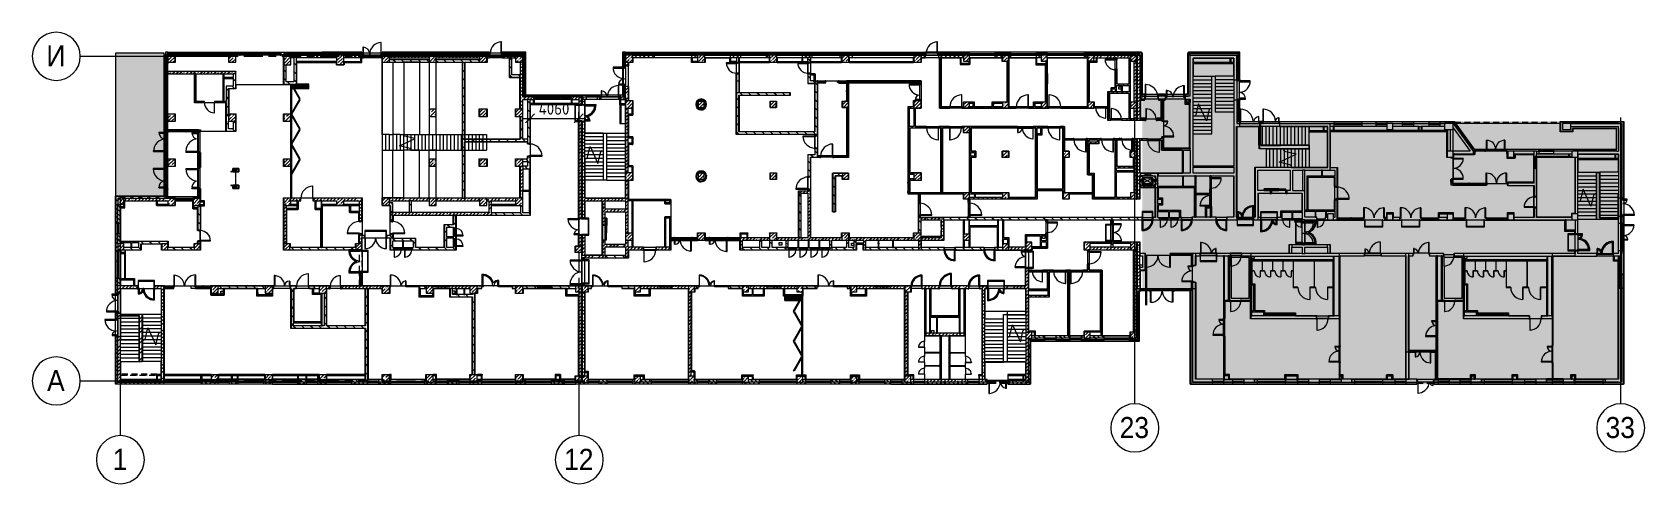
# Model space of a CAD drawing. Header units: millimetres. Extents: x 81425 to 274970, y -8553 to 29000.
# Drawn here: x 140731 to 274970, y -8553 to 29000 of the extents above; entities that cross this region are included whole.
import ezdxf

# ---------------------------------------------------------------- set-up
doc = ezdxf.new("R2010")
doc.units = ezdxf.units.MM
doc.linetypes.add('200_ШТРИХ__ш1_п0_6_', pattern=[800, 500, -300])
doc.linetypes.add('Осевая', pattern=[3175, 635, -476.25, 1587.5, -476.25])
for name, color, linetype, lineweight in [('A-ANNO-DIMS', 7, 'Continuous', 9), ('A-ANNO-DIMS-500', 7, 'Continuous', 9), ('A-DETL-4', 7, 'Continuous', 5), ('A-DETL-5', 7, 'Continuous', 30), ('A-DETL-MBND-1', 7, '200_ШТРИХ__ш1_п0_6_', 9), ('A-DOOR-7', 7, 'Continuous', 5), ('A-GENM-3', 7, 'Continuous', 5), ('A-GLAZ-3', 7, 'Continuous', 5), ('A-GLAZ-CURT-2', 7, 'Continuous', 5), ('A-GLAZ-CWMG-2', 7, 'Continuous', 5), ('A-WALL', 7, 'Continuous', 9), ('A-WALL-7', 7, 'Continuous', 5), ('I-WALL-3', 7, 'Continuous', 5), ('M-EQPM-2', 7, 'Continuous', 5), ('S-COLS-1', 7, 'Continuous', 5), ('S-STRS-3', 7, 'Continuous', 5), ('S-STRS-MBND-1', 7, 'Continuous', 5), ('Оси', 7, 'Continuous', 9), ('Оси-1', 7, 'Continuous', 20), ('Оси-2', 7, 'Осевая', 9)]:
    doc.layers.add(name, color=color, linetype=linetype, lineweight=lineweight)
for name, color, linetype, lineweight, true_color in [('A-DETL-3', 7, 'Continuous', 5, 0x737373), ('A-DETL-GENF-2', 7, 'Continuous', 5, 0xaaaaaa), ('A-DETL-GENF-3', 7, 'Continuous', 5, 0xe2e2e2), ('A-DETL-GENF-4', 7, 'Continuous', 5, 0xb7b7b7), ('A-DOOR-3', 7, 'Continuous', 5, 0xb7b7b7), ('A-DOOR-4', 7, 'Continuous', 5, 0x737373), ('A-DOOR-5', 7, 'Continuous', 5, 0xe2e2e2), ('A-DOOR-6', 7, 'Continuous', 5, 0xaaaaaa), ('A-DOOR-FRAM-2', 7, 'Continuous', 5, 0xb7b7b7), ('A-DOOR-FRAM-3', 7, 'Continuous', 5, 0xe2e2e2), ('A-DOOR-FRAM-4', 7, 'Continuous', 5, 0xaaaaaa), ('A-FLOR-1', 7, 'Continuous', 5, 0xb7b7b7), ('A-FLOR-2', 7, 'Continuous', 5, 0xaaaaaa), ('A-GENM-2', 7, 'Continuous', 5, 0x737373), ('A-GENM-4', 7, 'Continuous', 5, 0xe2ddcd), ('A-GLAZ-2', 7, 'Continuous', 5, 0x737373), ('A-GLAZ-CURT-3', 7, 'Continuous', 5, 0x737373), ('A-GLAZ-CWMG-3', 7, 'Continuous', 5, 0x383e42), ('A-GLAZ-CWMG-4', 7, 'Continuous', 5, 0x737373), ('A-WALL-5', 7, 'Continuous', 5, 0x737373), ('A-WALL-6', 7, 'Continuous', 9, 0x737373), ('I-WALL-1', 7, 'Continuous', 5, 0xe7e7e7), ('I-WALL-2', 7, 'Continuous', 9, 0xe7e7e7), ('I-WALL-4', 7, 'Continuous', 5, 0x737373), ('I-WALL-5', 7, 'Continuous', 5, 0x787878), ('M-EQPM-3', 7, 'Continuous', 5, 0x737373), ('S-COLS-2', 7, 'Continuous', 5, 0x737373), ('S-STRS-4', 7, 'Continuous', 5, 0x737373), ('S-STRS-MBND-2', 7, 'Continuous', 5, 0x737373)]:
    doc.layers.add(name, color=color, linetype=linetype, lineweight=lineweight, true_color=true_color)
doc.layers.add('A-DETL-GENF-1', color=7, linetype='Continuous', lineweight=9, true_color=0xc0c0c0, transparency=0.4)
doc.styles.add('Arial_1', font='arial.ttf', dxfattribs={"width": 0.9, "height": 1750})
doc.styles.add('ISOCPEUR_4', font='isocpeur.ttf', dxfattribs={"width": 0.9, "height": 1000})
doc.dimstyles.new('ISO-2_0_0_9К_Средний_округл2_2', dxfattribs={"dimscale": 304.8, "dimtxt": 995.981176, "dimasz": 2.46063, "dimexe": 1.968504, "dimexo": 0, "dimgap": 0, "dimtad": 1, "dimdec": 0, "dimrnd": 10, "dimzin": 0, "dimdsep": 46, "dimtxsty": 'ISOCPEUR_4', "dimblk1": 'OBLIQUE', "dimblk2": 'OBLIQUE', "dimsah": 1, "dimcen": 0.09, "dimdle": 1.968504, "dimazin": 0, "dimtfac": 1, "dimtdec": 4, "dimtix": 1, "dimtmove": 0, "dimatfit": 3, "dimfxl": 1, "dimtvp": 1, "dimtolj": 1, "dimtzin": 0, "dimarcsym": 2})
pattern_1 = [(45, (147960.08, 0), (-285.1231, 285.1231), []), (45, (148245.2, 0), (-285.1231, 285.1231), [504.031, -100.806, 16.764, -84.042])]
pattern_2 = [(45, (147960.1, 0), (-353.5534, 353.5534), []), (135, (147960.1, 0), (-353.5534, -353.5534), [])]
pattern_3 = [(135, (147960.1, 0), (-377.1708, -377.1708), [533.4, -88.9, 17.78, -88.9]), (135, (147960.1, 376.94), (-377.1708, -377.1708), []), (50, (147960.1, 0), (637.6445, -55.7866), [66.675, -733.425]), (355, (147960.1, 0), (-123.3494, 668.699), [53.34, -586.74]), (100.451, (148013.2, -4.65), (514.299, 612.908), [56.665, -623.315]), (46.184, (147960.1, 177.8), (948.7764, -147.15), [100.012, -1100.137]), (96.636, (148039.1, 165.5), (830.909, 865.997), [84.998, -934.973]), (351.184, (147960.1, 177.8), (830.918, 865.988), [80.01, -880.11]), (21, (148049, 133.35), (530.6506, -357.9283), [66.675, -733.425]), (326, (148049, 133.35), (216.308, 644.6585), [53.34, -586.74]), (71.451, (148093.2, 103.5), (746.9596, 286.7243), [56.665, -623.315]), (37.5, (147960.08, 0), (10.81053, 295.9426), [16.764, -562.864, 16.764, -578.866, -588.962]), (37.5, (147960.08, 0), (10.81053, 295.9426), [-1175.258, 16.764, -572.198]), (7.5, (147960.08, 0), (233.8692, 350.6318), [16.764, -322.834, 16.764, -549.529, -224.472]), (7.5, (147960.08, 0), (233.8692, 350.6318), [-905.891, 16.764, -207.708]), (327.5, (147761.83, 0), (474.5678, -20.0513), [16.764, -205.486, 16.764, -676.656, -920.115]), (327.5, (147761.83, 0), (474.5678, -20.0513), [-915.67, 16.764, -903.351]), (317.5, (147672.93, 0), (518.4522, 88.9934), [16.764, -272.161, 16.764, -443.738, -653.415]), (317.5, (147672.93, 0), (518.4522, 88.9934), [-749.427, 16.764, -636.651])]
pattern_4 = [(135, (147960.1, 0), (-353.5534, -353.5534), [])]
pattern_5 = [(135, (147960.08, 0), (-176.7767, -176.7767), [])]
pattern_6 = [(135, (1826.41, 114.685), (-14.14214, -14.14214), []), (225, (1826.41, 114.685), (14.14214, -14.14214), [])]
pattern_7 = [(45, (-296.384, 114.685), (-14.1421, 14.1421), []), (135, (-296.384, 114.685), (-14.1421, -14.1421), [])]
pattern_8 = [(135, (1751.41, 114.685), (-14.14214, -14.14214), []), (225, (1751.41, 114.685), (14.14214, -14.14214), [])]
pattern_9 = [(45, (-371.384, 114.685), (-14.1421, 14.1421), []), (135, (-371.384, 114.685), (-14.1421, -14.1421), [])]
pattern_10 = [(135, (1826.41, 164.685), (-14.14214, -14.14214), []), (225, (1826.41, 164.685), (14.14214, -14.14214), [])]
pattern_11 = [(45, (-296.384, 164.685), (-14.1421, 14.1421), []), (135, (-296.384, 164.685), (-14.1421, -14.1421), [])]
pattern_12 = [(45, (147960.08, 0), (-176.7767, 176.7767), [])]
pattern_13 = [(135, (1601.41, 114.685), (-14.14214, -14.14214), []), (225, (1601.41, 114.685), (14.14214, -14.14214), [])]
pattern_14 = [(45, (-521.384, 114.685), (-14.1421, 14.1421), []), (135, (-521.384, 114.685), (-14.1421, -14.1421), [])]
pattern_15 = [(135, (1751.41, 164.685), (-14.14214, -14.14214), []), (225, (1751.41, 164.685), (14.14214, -14.14214), [])]
pattern_16 = [(45, (-371.384, 164.685), (-14.1421, 14.1421), []), (135, (-371.384, 164.685), (-14.1421, -14.1421), [])]
pattern_17 = [(45, (147960.1, 0), (-427.684, 427.684), []), (45, (148245.2, 0), (-427.684, 427.684), [])]
pattern_18 = [(135, (1751.41, 174.685), (-14.14214, -14.14214), []), (225, (1751.41, 174.685), (14.14214, -14.14214), [])]
pattern_19 = [(45, (-371.384, 174.685), (-14.1421, 14.1421), []), (135, (-371.384, 174.685), (-14.1421, -14.1421), [])]
pattern_20 = [(135, (1826.41, 174.685), (-14.14214, -14.14214), []), (225, (1826.41, 174.685), (14.14214, -14.14214), [])]
pattern_21 = [(45, (-296.384, 174.685), (-14.1421, 14.1421), []), (135, (-296.384, 174.685), (-14.1421, -14.1421), [])]
pattern_22 = [(135, (1951.41, 164.685), (-14.14214, -14.14214), []), (225, (1951.41, 164.685), (14.14214, -14.14214), [])]
pattern_23 = [(45, (-171.384, 164.685), (-14.1421, 14.1421), []), (135, (-171.384, 164.685), (-14.1421, -14.1421), [])]
pattern_24 = [(45, (147960.1, 0), (-530.33, 530.33), []), (135, (147960.1, 0), (-530.33, -530.33), [])]

msp = doc.modelspace()

# ---------------------------------------------------------------- texts
at = {"layer": 'Оси', "char_height": 1750, "attachment_point": 1, "style": 'Arial_1'}
for s, insert, width in [('\\fArial|b0|i0|c204|p34|;\\W.9;И', (141908.9, 27905.2), 1948.101), ('\\fArial|b0|i0|c204|p34|;\\W.9;А', (141967.4, 905.2), 1803.797), ('23', (231257, -3003), 3030.379), ('33', (271707, -3003), 3030.379), ('\\fArial|b0|i0|c204|p34|;\\W.9;1', (147432.5, -5649.6), 1515.189), ('12', (185007, -5649.6), 3030.379)]:
    msp.add_mtext(s, dxfattribs=dict(at, insert=insert, width=width))

# ---------------------------------------------------------------- blocks, each defined once
blk = doc.blocks.new('BSC_Колонна _Прямоугольная - 600х600-23286269-1_8_3_птичка')
at = {"layer": 'S-COLS-1'}
h = blk.add_hatch(dxfattribs=at)
h.set_pattern_fill('FP_64', color=256, style=0, pattern_type=2)
h.set_pattern_definition([(45, (-29509.74, -7600), (-285.123, 285.123), []), (45, (-29224.6, -7600), (-285.123, 285.123), [504.031, -100.806, 16.764, -84.042])])
h.paths.add_polyline_path([(300, -300), (300, 300), (-300, 300), (-300, -300), (119, -300)])
for p, q in [((300, 300), (-300, 300)), ((-300, 300), (-300, -300)), ((300, -300), (300, 300)), ((-300, -300), (300, -300))]:
    blk.add_line(p, q, dxfattribs=at)
blk = doc.blocks.new('BSC_Колонна _Прямоугольная - 500х500-23286270-1_8_3_птичка')
at = {"layer": 'S-COLS-1'}
h = blk.add_hatch(dxfattribs=at)
h.set_pattern_fill('FP_65', color=256, style=0, pattern_type=2)
h.set_pattern_definition([(45, (-38790, -7650), (-285.123, 285.123), []), (45, (-38504.88, -7650), (-285.123, 285.123), [504.031, -100.806, 16.764, -84.042])])
h.paths.add_polyline_path([(-250, -250), (250, -250), (250, 250), (-250, 250), (-250, -105)])
for p, q in [((250, 250), (-250, 250)), ((-250, 250), (-250, -250)), ((250, -250), (250, 250)), ((-250, -250), (250, -250))]:
    blk.add_line(p, q, dxfattribs=at)
blk = doc.blocks.new('BSC_Колонна _Прямоугольная - 500х500-V43-1_8_3_птичка')
at = {"layer": 'S-COLS-1'}
h = blk.add_hatch(dxfattribs=at)
h.set_pattern_fill('FP_66', color=256, style=0, pattern_type=2)
h.set_pattern_definition([(45, (-43160, -7650), (-285.123, 285.123), []), (45, (-42874.88, -7650), (-285.123, 285.123), [504.031, -100.806, 16.764, -84.042])])
h.paths.add_polyline_path([(250, -250), (250, 250), (-250, 250), (-250, -250)])
for p, q in [((250, 250), (-250, 250)), ((-250, 250), (-250, -250)), ((250, -250), (250, 250)), ((-250, -250), (250, -250))]:
    blk.add_line(p, q, dxfattribs=at)
blk = doc.blocks.new('BSC_Колонна _Прямоугольная - 500х500-V44-1_8_3_птичка')
at = {"layer": 'S-COLS-1'}
h = blk.add_hatch(dxfattribs=at)
h.set_pattern_fill('FP_67', color=256, style=0, pattern_type=2)
h.set_pattern_definition([(45, (-47660, -7650), (-285.123, 285.123), []), (45, (-47374.88, -7650), (-285.123, 285.123), [504.031, -100.806, 16.764, -84.042])])
h.paths.add_polyline_path([(-250, -250), (250, -250), (250, 250), (-250, 250), (-250, -105)])
for p, q in [((250, 250), (-250, 250)), ((-250, 250), (-250, -250)), ((250, -250), (250, 250)), ((-250, -250), (250, -250))]:
    blk.add_line(p, q, dxfattribs=at)
blk = doc.blocks.new('BSC_Колонна _Прямоугольная - 500х500-V45-1_8_3_птичка')
at = {"layer": 'S-COLS-1'}
h = blk.add_hatch(dxfattribs=at)
h.set_pattern_fill('FP_68', color=256, style=0, pattern_type=2)
h.set_pattern_definition([(45, (-52160, -7650), (-285.123, 285.123), []), (45, (-51874.88, -7650), (-285.123, 285.123), [504.031, -100.806, 16.764, -84.042])])
h.paths.add_polyline_path([(250, -250), (250, 250), (-250, 250), (-250, -250)])
for p, q in [((250, 250), (-250, 250)), ((-250, 250), (-250, -250)), ((250, -250), (250, 250)), ((-250, -250), (250, -250))]:
    blk.add_line(p, q, dxfattribs=at)
blk = doc.blocks.new('BSC_Колонна _Прямоугольная - 500х500-V46-1_8_3_птичка')
at = {"layer": 'S-COLS-1'}
h = blk.add_hatch(dxfattribs=at)
h.set_pattern_fill('FP_69', color=256, style=0, pattern_type=2)
h.set_pattern_definition([(45, (-61160, -7650), (-285.1231, 285.1231), []), (45, (-60874.88, -7650), (-285.123, 285.123), [504.031, -100.806, 16.764, -84.042])])
h.paths.add_polyline_path([(250, -250), (250, 250), (-250, 250), (-250, -250)])
for p, q in [((250, 250), (-250, 250)), ((-250, 250), (-250, -250)), ((250, -250), (250, 250)), ((-250, -250), (250, -250))]:
    blk.add_line(p, q, dxfattribs=at)
blk = doc.blocks.new('BSC_Колонна _Прямоугольная - 600х600-V47-1_8_3_птичка')
at = {"layer": 'S-COLS-1'}
h = blk.add_hatch(dxfattribs=at)
h.set_pattern_fill('FP_70', color=256, style=0, pattern_type=2)
h.set_pattern_definition([(45, (-25860, -200), (-285.123, 285.123), []), (45, (-25574.88, -200), (-285.123, 285.123), [504.031, -100.806, 16.764, -84.042])])
h.paths.add_polyline_path([(300, -300), (300, 300), (-300, 300), (-300, -300), (42, -300)])
for p, q in [((300, 300), (-300, 300)), ((-300, 300), (-300, -300)), ((300, -300), (300, 300)), ((-300, -300), (300, -300))]:
    blk.add_line(p, q, dxfattribs=at)
blk = doc.blocks.new('BSC_Колонна _Прямоугольная - 600х600-V48-1_8_3_птичка')
at = {"layer": 'S-COLS-1'}
h = blk.add_hatch(dxfattribs=at)
h.set_pattern_fill('FP_71', color=256, style=0, pattern_type=2)
h.set_pattern_definition([(45, (-29509.74, -200), (-285.123, 285.123), []), (45, (-29224.6, -200), (-285.123, 285.123), [504.031, -100.806, 16.764, -84.042])])
h.paths.add_polyline_path([(110, -300), (300, -300), (300, 300), (-300, 300), (-300, -300)])
for p, q in [((300, 300), (-300, 300)), ((-300, 300), (-300, -300)), ((300, -300), (300, 300)), ((-300, -300), (300, -300))]:
    blk.add_line(p, q, dxfattribs=at)
blk = doc.blocks.new('BSC_Колонна _Прямоугольная - 500х500-V49-1_8_3_птичка')
at = {"layer": 'S-COLS-1'}
h = blk.add_hatch(dxfattribs=at)
h.set_pattern_fill('FP_72', color=256, style=0, pattern_type=2)
h.set_pattern_definition([(45, (-38790, -150), (-285.123, 285.123), []), (45, (-38504.88, -150), (-285.123, 285.123), [504.031, -100.806, 16.764, -84.042])])
h.paths.add_polyline_path([(124, -250), (250, -250), (250, 250), (-250, 250), (-250, -250), (-30, -250)])
for p, q in [((250, 250), (-250, 250)), ((-250, 250), (-250, -250)), ((250, -250), (250, 250)), ((-250, -250), (250, -250))]:
    blk.add_line(p, q, dxfattribs=at)
blk = doc.blocks.new('BSC_Колонна _Прямоугольная - 500х500-V50-1_8_3_птичка')
at = {"layer": 'S-COLS-1'}
h = blk.add_hatch(dxfattribs=at)
h.set_pattern_fill('FP_73', color=256, style=0, pattern_type=2)
h.set_pattern_definition([(45, (-43160, -150), (-285.123, 285.123), []), (45, (-42874.88, -150), (-285.123, 285.123), [504.031, -100.806, 16.764, -84.042])])
h.paths.add_polyline_path([(250, -250), (250, 250), (-250, 250), (-250, -250)])
for p, q in [((250, 250), (-250, 250)), ((-250, 250), (-250, -250)), ((250, -250), (250, 250)), ((-250, -250), (250, -250))]:
    blk.add_line(p, q, dxfattribs=at)
blk = doc.blocks.new('BSC_Колонна _Прямоугольная - 500х500-V51-1_8_3_птичка')
at = {"layer": 'S-COLS-1'}
h = blk.add_hatch(dxfattribs=at)
h.set_pattern_fill('FP_74', color=256, style=0, pattern_type=2)
h.set_pattern_definition([(45, (-47660, -150), (-285.123, 285.123), []), (45, (-47374.88, -150), (-285.123, 285.123), [504.031, -100.806, 16.764, -84.042])])
h.paths.add_polyline_path([(250, -250), (250, 250), (-250, 250), (-250, -250)])
for p, q in [((250, 250), (-250, 250)), ((-250, 250), (-250, -250)), ((250, -250), (250, 250)), ((-250, -250), (250, -250))]:
    blk.add_line(p, q, dxfattribs=at)
blk = doc.blocks.new('BSC_Колонна _Прямоугольная - 500х500-V52-1_8_3_птичка')
at = {"layer": 'S-COLS-1'}
h = blk.add_hatch(dxfattribs=at)
h.set_pattern_fill('FP_75', color=256, style=0, pattern_type=2)
h.set_pattern_definition([(45, (-52160, -150), (-285.123, 285.123), []), (45, (-51874.88, -150), (-285.123, 285.123), [504.031, -100.806, 16.764, -84.042])])
h.paths.add_polyline_path([(-250, -250), (250, -250), (250, 250), (-250, 250), (-250, -245)])
for p, q in [((250, 250), (-250, 250)), ((-250, 250), (-250, -250)), ((250, -250), (250, 250)), ((-250, -250), (250, -250))]:
    blk.add_line(p, q, dxfattribs=at)
blk = doc.blocks.new('BSC_Колонна _Прямоугольная - 500х500-V53-1_8_3_птичка')
at = {"layer": 'S-COLS-1'}
h = blk.add_hatch(dxfattribs=at)
h.set_pattern_fill('FP_76', color=256, style=0, pattern_type=2)
h.set_pattern_definition([(45, (-61160, -150), (-285.123, 285.123), []), (45, (-60874.88, -150), (-285.123, 285.123), [504.031, -100.806, 16.764, -84.042])])
h.paths.add_polyline_path([(62, -250), (250, -250), (250, 250), (-250, 250), (-250, -250)])
for p, q in [((250, 250), (-250, 250)), ((-250, 250), (-250, -250)), ((250, -250), (250, 250)), ((-250, -250), (250, -250))]:
    blk.add_line(p, q, dxfattribs=at)
blk = doc.blocks.new('BSC_Колонна _Прямоугольная - 500х500-V54-1_8_3_птичка')
at = {"layer": 'S-COLS-1'}
h = blk.add_hatch(dxfattribs=at)
h.set_pattern_fill('FP_77', color=256, style=0, pattern_type=2)
h.set_pattern_definition([(45, (-65660, -150), (-285.1231, 285.1231), []), (45, (-65374.88, -150), (-285.1231, 285.1231), [504.031, -100.806, 16.764, -84.042])])
h.paths.add_polyline_path([(209, -250), (250, -250), (250, 250), (-250, 250), (-250, -250)])
for p, q in [((250, 250), (-250, 250)), ((-250, 250), (-250, -250)), ((250, -250), (250, 250)), ((-250, -250), (250, -250))]:
    blk.add_line(p, q, dxfattribs=at)
blk = doc.blocks.new('BSC_Колонна _Прямоугольная - 500х500-V55-1_8_3_птичка')
at = {"layer": 'S-COLS-1'}
h = blk.add_hatch(dxfattribs=at)
h.set_pattern_fill('FP_78', color=256, style=0, pattern_type=2)
h.set_pattern_definition([(45, (-75730, -3800), (-285.1231, 285.1231), []), (45, (-75444.88, -3800), (-285.1231, 285.1231), [504.031, -100.806, 16.764, -84.042])])
h.paths.add_polyline_path([(120, -250), (250, -250), (250, 250), (-250, 250), (-250, -250), (-30, -250)])
for p, q in [((250, 250), (-250, 250)), ((-250, 250), (-250, -250)), ((250, -250), (250, 250)), ((-250, -250), (250, -250))]:
    blk.add_line(p, q, dxfattribs=at)
blk = doc.blocks.new('BSC_Колонна _Прямоугольная - 500х500-V56-1_8_3_птичка')
at = {"layer": 'S-COLS-1'}
h = blk.add_hatch(dxfattribs=at)
h.set_pattern_fill('FP_79', color=256, style=0, pattern_type=2)
h.set_pattern_definition([(45, (-80600, -3800), (-285.1231, 285.1231), []), (45, (-80314.88, -3800), (-285.1231, 285.1231), [504.031, -100.806, 16.764, -84.042])])
h.paths.add_polyline_path([(250, -250), (250, 250), (-250, 250), (-250, -250), (141, -250)])
for p, q in [((250, 250), (-250, 250)), ((-250, 250), (-250, -250)), ((250, -250), (250, 250)), ((-250, -250), (250, -250))]:
    blk.add_line(p, q, dxfattribs=at)
blk = doc.blocks.new('BSC_Колонна _Прямоугольная - 500х500-V57-1_8_3_птичка')
at = {"layer": 'S-COLS-1'}
h = blk.add_hatch(dxfattribs=at)
h.set_pattern_fill('FP_80', color=256, style=0, pattern_type=2)
h.set_pattern_definition([(45, (-65660, -7650), (-285.1231, 285.1231), []), (45, (-65374.88, -7650), (-285.1231, 285.1231), [504.031, -100.806, 16.764, -84.042])])
h.paths.add_polyline_path([(-30, -250), (250, -250), (250, 22), (220, 22), (220, 30), (250, 30), (250, 250), (-250, 250), (-250, -250)])
for p, q in [((220, 250), (-250, 250)), ((-250, 250), (-250, -250)), ((250, -250), (250, 22)), ((-250, -250), (250, -250))]:
    blk.add_line(p, q, dxfattribs=at)
blk = doc.blocks.new('BSC_Колонна _Прямоугольная - 600х600-23205240-1_8_3_птичка')
at = {"layer": 'S-COLS-1'}
h = blk.add_hatch(dxfattribs=at)
h.set_pattern_fill('FP_81', color=256, style=0, pattern_type=2)
h.set_pattern_definition([(45, (-66460, -12000), (-285.1231, 285.1231), []), (45, (-66174.88, -12000), (-285.1231, 285.1231), [504.031, -100.806, 16.764, -84.042])])
h.paths.add_polyline_path([(-300, -300), (300, -300), (300, 300), (-300, 300), (-300, -100)])
for p, q in [((300, 300), (-300, 300)), ((-300, 300), (-300, -300)), ((300, -300), (300, 300)), ((-300, -300), (300, -300))]:
    blk.add_line(p, q, dxfattribs=at)
blk = doc.blocks.new('BSC_Колонна _Прямоугольная - 600х800-24078684-1_8_3_птичка')
at = {"layer": 'S-COLS-1'}
h = blk.add_hatch(dxfattribs=at)
h.set_pattern_fill('FP_82', color=256, style=0, pattern_type=2)
h.set_pattern_definition([(45, (-14010, -26700), (-285.123, 285.123), []), (45, (-13724.88, -26700), (-285.123, 285.123), [504.031, -100.806, 16.764, -84.042])])
h.paths.add_polyline_path([(-300, -400), (300, -400), (300, 400), (-300, 400), (-300, 200)])
for p, q in [((300, 400), (-300, 400)), ((-300, 400), (-300, -400)), ((300, -400), (300, 400)), ((-300, -400), (300, -400))]:
    blk.add_line(p, q, dxfattribs=at)
blk = doc.blocks.new('BSC_Колонна _Прямоугольная - 600х600-V58-1_8_3_птичка')
at = {"layer": 'S-COLS-1'}
h = blk.add_hatch(dxfattribs=at)
h.set_pattern_fill('FP_84', color=256, style=0, pattern_type=2)
h.set_pattern_definition([(45, (-14010, -14900), (-285.123, 285.123), []), (45, (-13724.88, -14900), (-285.123, 285.123), [504.031, -100.806, 16.764, -84.042])])
h.paths.add_polyline_path([(220, -300), (300, -300), (300, 300), (-300, 300), (-300, -300), (-80, -300)])
for p, q in [((300, 300), (-300, 300)), ((-300, 300), (-300, -300)), ((300, -300), (300, 300)), ((-300, -300), (300, -300))]:
    blk.add_line(p, q, dxfattribs=at)
blk = doc.blocks.new('BSC_Колонна _Прямоугольная - 600х600-23295697-1_8_3_птичка')
at = {"layer": 'S-COLS-1'}
h = blk.add_hatch(dxfattribs=at)
h.set_pattern_fill('FP_85', color=256, style=0, pattern_type=2)
h.set_pattern_definition([(45, (-14010, -18150), (-285.123, 285.123), []), (45, (-13724.88, -18150), (-285.123, 285.123), [504.031, -100.806, 16.764, -84.042])])
h.paths.add_polyline_path([(-300, -300), (300, -300), (300, 300), (-300, 300), (-300, 281)])
for p, q in [((300, 300), (-300, 300)), ((-300, 300), (-300, -300)), ((300, -300), (300, 300)), ((-300, -300), (300, -300))]:
    blk.add_line(p, q, dxfattribs=at)
blk = doc.blocks.new('BSC_Колонна _Прямоугольная - 600х600-V59-1_8_3_птичка')
at = {"layer": 'S-COLS-1'}
h = blk.add_hatch(dxfattribs=at)
h.set_pattern_fill('FP_86', color=256, style=0, pattern_type=2)
h.set_pattern_definition([(45, (-14010, -21900), (-285.123, 285.123), []), (45, (-13724.88, -21900), (-285.123, 285.123), [504.031, -100.806, 16.764, -84.042])])
h.paths.add_polyline_path([(-300, -300), (300, -300), (300, 300), (-300, 300), (-300, -108)])
for p, q in [((300, 300), (-300, 300)), ((-300, 300), (-300, -300)), ((300, -300), (300, 300)), ((-300, -300), (300, -300))]:
    blk.add_line(p, q, dxfattribs=at)
blk = doc.blocks.new('BSC_Колонна _Прямоугольная - 600х600-V60-1_8_3_птичка')
at = {"layer": 'S-COLS-1'}
h = blk.add_hatch(dxfattribs=at)
h.set_pattern_fill('FP_87', color=256, style=0, pattern_type=2)
h.set_pattern_definition([(45, (-25860, -7600), (-285.123, 285.123), []), (45, (-25574.88, -7600), (-285.123, 285.123), [504.031, -100.806, 16.764, -84.042])])
h.paths.add_polyline_path([(-111, -300), (300, -300), (300, 300), (-300, 300), (-300, -300)])
for p, q in [((300, 300), (-300, 300)), ((-300, 300), (-300, -300)), ((300, -300), (300, 300)), ((-300, -300), (300, -300))]:
    blk.add_line(p, q, dxfattribs=at)
blk = doc.blocks.new('BSC_Колонна _Прямоугольная - 600х600-V61-1_8_3_птичка')
at = {"layer": 'S-COLS-1'}
h = blk.add_hatch(dxfattribs=at)
h.set_pattern_fill('FP_88', color=256, style=0, pattern_type=2)
h.set_pattern_definition([(45, (-26110, -26800), (-285.123, 285.123), []), (45, (-25824.88, -26800), (-285.123, 285.123), [504.031, -100.806, 16.764, -84.042])])
h.paths.add_polyline_path([(300, -300), (300, 300), (-300, 300), (-300, -300), (-208, -300)])
for p, q in [((300, 300), (-300, 300)), ((-300, 300), (-300, -300)), ((300, -300), (300, 300)), ((-300, -300), (300, -300))]:
    blk.add_line(p, q, dxfattribs=at)
blk = doc.blocks.new('BSC_Колонна _Прямоугольная - 600х600-V62-1_8_3_птичка')
at = {"layer": 'S-COLS-1'}
h = blk.add_hatch(dxfattribs=at)
h.set_pattern_fill('FP_89', color=256, style=0, pattern_type=2)
h.set_pattern_definition([(45, (-26110, -14900), (-285.123, 285.123), []), (45, (-25824.88, -14900), (-285.123, 285.123), [504.031, -100.806, 16.764, -84.042])])
h.paths.add_polyline_path([(-300, -300), (300, -300), (300, 300), (-300, 300), (-300, -97)])
for p, q in [((300, 300), (-300, 300)), ((-300, 300), (-300, -300)), ((300, -300), (300, 300)), ((-300, -300), (300, -300))]:
    blk.add_line(p, q, dxfattribs=at)
blk = doc.blocks.new('BSC_Колонна _Прямоугольная - 600х600-V63-1_8_3_птичка')
at = {"layer": 'S-COLS-1'}
h = blk.add_hatch(dxfattribs=at)
h.set_pattern_fill('FP_90', color=256, style=0, pattern_type=2)
h.set_pattern_definition([(45, (-66460, -17000), (-285.1231, 285.1231), []), (45, (-66174.88, -17000), (-285.1231, 285.1231), [504.031, -100.806, 16.764, -84.042])])
h.paths.add_polyline_path([(288, -300), (300, -300), (300, 300), (-300, 300), (-300, -300)])
for p, q in [((300, 300), (-300, 300)), ((-300, 300), (-300, -300)), ((300, -300), (300, 300)), ((-300, -300), (300, -300))]:
    blk.add_line(p, q, dxfattribs=at)
blk = doc.blocks.new('BSC_Колонна _Прямоугольная - 500х500-23287078-1_8_3_птичка')
at = {"layer": 'S-COLS-1'}
h = blk.add_hatch(dxfattribs=at)
h.set_pattern_fill('FP_91', color=256, style=0, pattern_type=2)
h.set_pattern_definition([(45, (-84450, -22950), (-285.1231, 285.1231), []), (45, (-84164.88, -22950), (-285.1231, 285.1231), [504.031, -100.806, 16.764, -84.042])])
h.paths.add_polyline_path([(8, -250), (250, -250), (250, 250), (-250, 250), (-250, -250)])
for p, q in [((250, 250), (-250, 250)), ((-250, 250), (-250, -250)), ((250, -250), (250, 250)), ((-250, -250), (250, -250))]:
    blk.add_line(p, q, dxfattribs=at)
blk = doc.blocks.new('110_Дверь_СКБ_1Ст_Внутренняя1 - Д-8 950x2100h_охрана-31784688-1_8_3_птичка')
at = {"layer": 'A-DOOR-3'}
for p, q in [((437.5, 950), (397.5, 950)), ((397.5, 950), (397.5, 100)), ((397.5, 100), (437.5, 100)), ((437.5, 100), (437.5, 950))]:
    blk.add_line(p, q, dxfattribs=at)
blk.add_arc((437.5, 100), 850, 90, 180, dxfattribs=at)
at = {"layer": 'A-DOOR-FRAM-2'}
for p, q in [((-422.5, 108), (-492.5, 108)), ((-492.5, 108), (-492.5, 100)), ((-492.5, 100), (-422.5, 100)), ((-437.5, 100), (-462.5, 100)), ((-462.5, 100), (-462.5, -100)), ((-412.5, 100), (-437.5, 100)), ((-437.5, 100), (-437.5, 20)), ((-437.5, -100), (-437.5, 100)), ((-422.5, 100), (-437.5, 100)), ((-437.5, 100), (-437.5, 99)), ((-437.5, 99), (-422.5, 99)), ((-437.5, 20), (-402.5, 20)), ((-422.5, 20), (-437.5, 20)), ((-437.5, 20), (-437.5, -100)), ((-422.5, 100), (-422.5, 108)), ((-422.5, 99), (-422.5, 100)), ((-422.5, -100), (-422.5, 20)), ((-412.5, 60), (-412.5, 100)), ((-402.5, 60), (-412.5, 60)), ((-402.5, 20), (-402.5, 60)), ((437.5, 60), (427.5, 60)), ((427.5, 60), (427.5, 20)), ((427.5, 20), (462.5, 20)), ((437.5, 100), (437.5, 60)), ((462.5, 100), (437.5, 100)), ((517.5, 108), (447.5, 108)), ((447.5, 108), (447.5, 100)), ((462.5, 100), (447.5, 100)), ((447.5, 100), (447.5, 99)), ((447.5, 100), (517.5, 100)), ((447.5, 99), (462.5, 99)), ((462.5, 20), (447.5, 20)), ((447.5, 20), (447.5, -100)), ((462.5, 20), (462.5, 100)), ((487.5, 100), (462.5, 100)), ((462.5, 100), (462.5, -100)), ((462.5, 99), (462.5, 100)), ((462.5, -100), (462.5, 20)), ((487.5, -100), (487.5, 100)), ((517.5, 100), (517.5, 108)), ((-422.5, -100), (-492.5, -100)), ((-492.5, -100), (-492.5, -108)), ((-492.5, -108), (-422.5, -108)), ((-462.5, -100), (-437.5, -100)), ((-437.5, -100), (-422.5, -100)), ((-422.5, -108), (-422.5, -100)), ((447.5, -100), (462.5, -100)), ((517.5, -100), (447.5, -100)), ((447.5, -100), (447.5, -108)), ((447.5, -108), (517.5, -108)), ((462.5, -100), (487.5, -100)), ((517.5, -108), (517.5, -100))]:
    blk.add_line(p, q, dxfattribs=at)
blk = doc.blocks.new('110_Дверь_СКБ_1Ст_Внутренняя1 - Д-8 950x2100h_охрана-32224770-1_8_3_птичка')
at = {"layer": 'A-DOOR-3'}
for p, q in [((437, 890), (397, 890)), ((397, 890), (397, 40)), ((397, 40), (437, 40)), ((437, 40), (437, 890))]:
    blk.add_line(p, q, dxfattribs=at)
blk.add_arc((437, 40), 850, 90, 180, dxfattribs=at)
at = {"layer": 'A-DOOR-FRAM-2'}
for p, q in [((-423, 48), (-493, 48)), ((-493, 48), (-493, 40)), ((-493, 40), (-423, 40)), ((-438, 40), (-463, 40)), ((-463, 40), (-463, -40)), ((-413, 40), (-438, 40)), ((-438, 40), (-438, -40)), ((-438, -40), (-438, 40)), ((-423, 40), (-438, 40)), ((-438, 40), (-438, 39)), ((-438, 39), (-423, 39)), ((-423, 40), (-423, 48)), ((-423, 39), (-423, 40)), ((-413, 0), (-413, 40)), ((-403, 0), (-413, 0)), ((-403, -40), (-403, 0)), ((437, 0), (427, 0)), ((427, 0), (427, -40)), ((437, 40), (437, 0)), ((462, 40), (437, 40)), ((517, 48), (447, 48)), ((447, 48), (447, 40)), ((462, 40), (447, 40)), ((447, 40), (447, 39)), ((447, 40), (517, 40)), ((447, 39), (462, 39)), ((462, -40), (462, 40)), ((487, 40), (462, 40)), ((462, 40), (462, -40)), ((462, 39), (462, 40)), ((487, -40), (487, 40)), ((517, 40), (517, 48)), ((-423, -40), (-493, -40)), ((-493, -40), (-493, -48)), ((-493, -48), (-423, -48)), ((-463, -40), (-438, -40)), ((-423, -39), (-438, -39)), ((-438, -39), (-438, -40)), ((-438, -40), (-403, -40)), ((-438, -40), (-423, -40)), ((-423, -40), (-423, -39)), ((-423, -48), (-423, -40)), ((427, -40), (462, -40)), ((462, -39), (447, -39)), ((447, -39), (447, -40)), ((447, -40), (462, -40)), ((517, -40), (447, -40)), ((447, -40), (447, -48)), ((447, -48), (517, -48)), ((462, -40), (462, -39)), ((462, -40), (487, -40)), ((517, -48), (517, -40))]:
    blk.add_line(p, q, dxfattribs=at)
blk = doc.blocks.new('110_Дверь_СКБ_1Ст_Внутренняя1 - Д-7а_л__950x2100h_Туалет-32220591-1_8_3_птичка')
at = {"layer": 'A-DOOR-3'}
for p, q in [((487.5, 1060), (447.5, 1060)), ((447.5, 1060), (447.5, 110)), ((447.5, 110), (487.5, 110)), ((487.5, 110), (487.5, 1060))]:
    blk.add_line(p, q, dxfattribs=at)
blk.add_arc((487.5, 110), 950, 90, 180, dxfattribs=at)
at = {"layer": 'A-DOOR-FRAM-2'}
for p, q in [((-472.5, 118), (-542.5, 118)), ((-542.5, 118), (-542.5, 110)), ((-542.5, 110), (-472.5, 110)), ((-487.5, 110), (-512.5, 110)), ((-512.5, 110), (-512.5, -110)), ((-462.5, 110), (-487.5, 110)), ((-487.5, 110), (-487.5, 30)), ((-487.5, -110), (-487.5, 110)), ((-472.5, 110), (-487.5, 110)), ((-487.5, 110), (-487.5, 109)), ((-487.5, 109), (-472.5, 109)), ((-487.5, 30), (-452.5, 30)), ((-472.5, 30), (-487.5, 30)), ((-487.5, 30), (-487.5, -110)), ((-472.5, 110), (-472.5, 118)), ((-472.5, 109), (-472.5, 110)), ((-472.5, -110), (-472.5, 30)), ((-462.5, 70), (-462.5, 110)), ((-452.5, 70), (-462.5, 70)), ((-452.5, 30), (-452.5, 70)), ((487.5, 70), (477.5, 70)), ((477.5, 68.4), (477.5, 30)), ((477.5, 30), (512.5, 30)), ((487.5, 110), (487.5, 70)), ((512.5, 110), (487.5, 110)), ((567.5, 118), (497.5, 118)), ((497.5, 118), (497.5, 110)), ((512.5, 110), (497.5, 110)), ((497.5, 110), (497.5, 109)), ((497.5, 110), (567.5, 110)), ((497.5, 109), (512.5, 109)), ((512.5, 30), (497.5, 30)), ((497.5, 30), (497.5, -110)), ((512.5, 30), (512.5, 110)), ((537.5, 110), (512.5, 110)), ((512.5, 110), (512.5, -110)), ((512.5, 109), (512.5, 110)), ((512.5, -110), (512.5, 30)), ((537.5, -110), (537.5, 110)), ((567.5, 110), (567.5, 118)), ((-472.5, -110), (-542.5, -110)), ((-542.5, -110), (-542.5, -118)), ((-542.5, -118), (-472.5, -118)), ((-512.5, -110), (-487.5, -110)), ((-487.5, -110), (-472.5, -110)), ((-472.5, -118), (-472.5, -110)), ((497.5, -110), (512.5, -110)), ((567.5, -110), (497.5, -110)), ((497.5, -110), (497.5, -118)), ((497.5, -118), (567.5, -118)), ((512.5, -110), (537.5, -110)), ((567.5, -118), (567.5, -110))]:
    blk.add_line(p, q, dxfattribs=at)
blk = doc.blocks.new('110_Дверь_СКБ_2Ст - Д-2а_л_ Из коридора на лестницу-32216062-1_8_3_птичка')
at = {"layer": 'A-DOOR-3'}
for p, q in [((-637.5, 500), (-637.5, 100)), ((-587.5, 500), (-637.5, 500)), ((-637.5, 100), (-587.5, 100)), ((-587.5, 100), (-587.5, 500)), ((662.5, 1000), (612.5, 1000)), ((612.5, 1000), (612.5, 100)), ((612.5, 100), (662.5, 100)), ((662.5, 100), (662.5, 1000))]:
    blk.add_line(p, q, dxfattribs=at)
for centre, radius, start, end in [((-637.5, 100), 400, 360, 90), ((662.5, 100), 900, 90, 180)]:
    blk.add_arc(centre, radius, start, end, dxfattribs=at)
at = {"layer": 'A-DOOR-FRAM-2'}
for p, q in [((-672.5, 108), (-742.5, 108)), ((-742.5, 108), (-742.5, 100)), ((-742.5, 100), (-672.5, 100)), ((-637.5, 100), (-687.5, 100)), ((-687.5, 100), (-687.5, 20)), ((-687.5, 20), (-627.5, 20)), ((-672.5, 20), (-687.5, 20)), ((-687.5, 20), (-687.5, -100)), ((-672.5, 100), (-672.5, 108)), ((-672.5, -100), (-672.5, 20)), ((-637.5, 50), (-637.5, 100)), ((-627.5, 50), (-637.5, 50)), ((-627.5, 20), (-627.5, 50)), ((662.5, 50), (652.5, 50)), ((652.5, 50), (652.5, 20)), ((652.5, 20), (712.5, 20)), ((662.5, 100), (662.5, 50)), ((712.5, 100), (662.5, 100)), ((767.5, 108), (697.5, 108)), ((697.5, 108), (697.5, 100)), ((697.5, 100), (767.5, 100)), ((712.5, 20), (697.5, 20)), ((697.5, 20), (697.5, -100)), ((712.5, 20), (712.5, 100)), ((712.5, -100), (712.5, 20)), ((767.5, 100), (767.5, 108)), ((-672.5, -100), (-742.5, -100)), ((-742.5, -100), (-742.5, -108)), ((-742.5, -108), (-672.5, -108)), ((-687.5, -100), (-672.5, -100)), ((-672.5, -108), (-672.5, -100)), ((697.5, -100), (712.5, -100)), ((767.5, -100), (697.5, -100)), ((697.5, -100), (697.5, -108)), ((697.5, -108), (767.5, -108)), ((767.5, -108), (767.5, -100))]:
    blk.add_line(p, q, dxfattribs=at)
blk = doc.blocks.new('110_Дверь_СКБ_2Ст - Д-5_п_ Из игровой в коридор-32215844-1_8_3_птичка')
at = {"layer": 'A-DOOR-3'}
for p, q in [((-638, 940), (-638, 40)), ((-588, 940), (-638, 940)), ((-638, 40), (-588, 40)), ((-588, 40), (-588, 940)), ((662, 440), (612, 440)), ((612, 440), (612, 40)), ((612, 40), (662, 40)), ((662, 40), (662, 440))]:
    blk.add_line(p, q, dxfattribs=at)
for centre, radius, start, end in [((-638, 40), 900, 0, 90), ((662, 40), 400, 90, 180)]:
    blk.add_arc(centre, radius, start, end, dxfattribs=at)
at = {"layer": 'A-DOOR-FRAM-2'}
for p, q in [((-672, 48), (-742, 48)), ((-742, 48), (-742, 40)), ((-742, 40), (-672, 40)), ((-638, 40), (-688, 40)), ((-688, 40), (-688, -40)), ((-672, 40), (-672, 48)), ((-638, -10), (-638, 40)), ((662, 40), (662, -10)), ((712, 40), (662, 40)), ((768, 48), (698, 48)), ((698, 48), (698, 40)), ((698, 40), (768, 40)), ((712, -40), (712, 40)), ((768, 40), (768, 48)), ((-672, -40), (-742, -40)), ((-742, -40), (-742, -48)), ((-742, -48), (-672, -48)), ((-688, -40), (-628, -40)), ((-672, -39), (-688, -39)), ((-688, -39), (-688, -40)), ((-688, -40), (-672, -40)), ((-672, -40), (-672, -39)), ((-672, -48), (-672, -40)), ((-628, -10), (-638, -10)), ((-628, -40), (-628, -10)), ((662, -10), (652, -10)), ((652, -10), (652, -40)), ((652, -40), (712, -40)), ((712, -39), (698, -39)), ((698, -39), (698, -40)), ((698, -40), (712, -40)), ((768, -40), (698, -40)), ((698, -40), (698, -48)), ((698, -48), (768, -48)), ((712, -40), (712, -39)), ((768, -48), (768, -40))]:
    blk.add_line(p, q, dxfattribs=at)
blk = doc.blocks.new('110_Дверь_СКБ_2Ст - Д-6_л__ ДОО_Дв_1450x2100h_Дверь из раздевальной в коридор-25835678-1_8_3_птичка')
at = {"layer": 'A-DOOR-3'}
for p, q in [((-637.5, 450), (-637.5, 100)), ((-587.5, 450), (-637.5, 450)), ((-637.5, 100), (-587.5, 100)), ((-587.5, 100), (-587.5, 450)), ((662.5, 1050), (612.5, 1050)), ((612.5, 1050), (612.5, 100)), ((612.5, 100), (662.5, 100)), ((662.5, 100), (662.5, 1050))]:
    blk.add_line(p, q, dxfattribs=at)
for centre, radius, start, end in [((-637.5, 100), 350, 360, 90), ((662.5, 100), 950, 90, 180)]:
    blk.add_arc(centre, radius, start, end, dxfattribs=at)
at = {"layer": 'A-DOOR-FRAM-2'}
for p, q in [((-672.5, 108), (-742.5, 108)), ((-742.5, 108), (-742.5, 100)), ((-742.5, 100), (-672.5, 100)), ((-687.5, 100), (-712.5, 100)), ((-712.5, 100), (-712.5, -100)), ((-637.5, 100), (-687.5, 100)), ((-687.5, 100), (-687.5, 20)), ((-687.5, -100), (-687.5, 100)), ((-687.5, 20), (-627.5, 20)), ((-672.5, 20), (-687.5, 20)), ((-687.5, 20), (-687.5, -100)), ((-672.5, 100), (-672.5, 108)), ((-672.5, -100), (-672.5, 20)), ((-637.5, 50), (-637.5, 100)), ((-627.5, 50), (-637.5, 50)), ((-627.5, 20), (-627.5, 50)), ((662.5, 50), (652.5, 50)), ((652.5, 50), (652.5, 20)), ((652.5, 20), (712.5, 20)), ((662.5, 100), (662.5, 50)), ((712.5, 100), (662.5, 100)), ((767.5, 108), (697.5, 108)), ((697.5, 108), (697.5, 100)), ((697.5, 100), (767.5, 100)), ((712.5, 20), (697.5, 20)), ((697.5, 20), (697.5, -100)), ((712.5, 20), (712.5, 100)), ((737.5, 100), (712.5, 100)), ((712.5, 100), (712.5, -100)), ((712.5, -100), (712.5, 20)), ((737.5, -100), (737.5, 100)), ((767.5, 100), (767.5, 108)), ((-672.5, -100), (-742.5, -100)), ((-742.5, -100), (-742.5, -108)), ((-742.5, -108), (-672.5, -108)), ((-712.5, -100), (-687.5, -100)), ((-687.5, -100), (-672.5, -100)), ((-672.5, -108), (-672.5, -100)), ((697.5, -100), (712.5, -100)), ((767.5, -100), (697.5, -100)), ((697.5, -100), (697.5, -108)), ((697.5, -108), (767.5, -108)), ((712.5, -100), (737.5, -100)), ((767.5, -108), (767.5, -100))]:
    blk.add_line(p, q, dxfattribs=at)
blk = doc.blocks.new('110_Дверь_СКБ_2Ст - Д-5_п_ Из игровой в коридор-32679362-1_8_3_птичка')
at = {"layer": 'A-DOOR-3'}
for p, q in [((-637.5, 510), (-637.5, 110)), ((-587.5, 510), (-637.5, 510)), ((-637.5, 110), (-587.5, 110)), ((-587.5, 110), (-587.5, 510)), ((662.5, 1010), (612.5, 1010)), ((612.5, 1010), (612.5, 110)), ((612.5, 110), (662.5, 110)), ((662.5, 110), (662.5, 1010))]:
    blk.add_line(p, q, dxfattribs=at)
for centre, radius, start, end in [((-637.5, 110), 400, 360, 90), ((662.5, 110), 900, 90, 180)]:
    blk.add_arc(centre, radius, start, end, dxfattribs=at)
at = {"layer": 'A-DOOR-FRAM-2'}
for p, q in [((-672.5, 118), (-742.5, 118)), ((-742.5, 118), (-742.5, 110)), ((-742.5, 110), (-672.5, 110)), ((-637.5, 110), (-687.5, 110)), ((-687.5, 110), (-687.5, 30)), ((-687.5, 30), (-627.5, 30)), ((-672.5, 30), (-687.5, 30)), ((-687.5, 30), (-687.5, -110)), ((-672.5, 110), (-672.5, 118)), ((-672.5, -110), (-672.5, 30)), ((-637.5, 60), (-637.5, 110)), ((-627.5, 60), (-637.5, 60)), ((-627.5, 30), (-627.5, 60)), ((662.5, 60), (652.5, 60)), ((652.5, 60), (652.5, 30)), ((652.5, 30), (712.5, 30)), ((662.5, 110), (662.5, 60)), ((712.5, 110), (662.5, 110)), ((767.5, 118), (697.5, 118)), ((697.5, 118), (697.5, 110)), ((697.5, 110), (767.5, 110)), ((712.5, 30), (697.5, 30)), ((697.5, 30), (697.5, -110)), ((712.5, 30), (712.5, 110)), ((712.5, -110), (712.5, 30)), ((767.5, 110), (767.5, 118)), ((-672.5, -110), (-742.5, -110)), ((-742.5, -110), (-742.5, -118)), ((-742.5, -118), (-672.5, -118)), ((-687.5, -110), (-672.5, -110)), ((-672.5, -118), (-672.5, -110)), ((697.5, -110), (712.5, -110)), ((767.5, -110), (697.5, -110)), ((697.5, -110), (697.5, -118)), ((697.5, -118), (767.5, -118)), ((767.5, -118), (767.5, -110))]:
    blk.add_line(p, q, dxfattribs=at)
blk = doc.blocks.new('131_Сантехническая перегородка 7 - СП-1-30858579-1_8_3_птичка')
at = {"layer": 'A-GENM-2'}
for p, q in [((2166, 8), (-4, 8)), ((-4, 8), (-4, -8)), ((2166, -8), (2166, 8)), ((-4, -8), (2166, -8))]:
    blk.add_line(p, q, dxfattribs=at)
at = {"layer": 'A-GENM-2', "flags": 128}
for points in [[(71, 8), (71, 9), (71, 9), (70, 9), (70, 10), (70, 10), (69, 11), (69, 11), (68, 12), (68, 12), (67, 12), (67, 13), (66, 13), (66, 13), (65, 14), (65, 14), (64, 14), (64, 14), (63, 14), (62, 15), (62, 15), (61, 15), (61, 15), (60, 15), (59, 15), (59, 15), (58, 15), (58, 15), (57, 15), (56, 15), (56, 15), (55, 15), (55, 15), (54, 14), (54, 14), (53, 14), (52, 14), (52, 13), (51, 13), (51, 13), (50, 13), (50, 12), (49, 12), (49, 11), (48, 11), (48, 11), (48, 10), (47, 10), (47, 9), (46, 9), (46, 8), (46, 8)], [(46, -8), (46, -9), (47, -9), (47, -9), (47, -10), (48, -10), (48, -11), (49, -11), (49, -12), (50, -12), (50, -12), (51, -13), (51, -13), (52, -13), (52, -14), (53, -14), (53, -14), (54, -14), (54, -14), (55, -15), (56, -15), (56, -15), (57, -15), (57, -15), (58, -15), (59, -15), (59, -15), (60, -15), (60, -15), (61, -15), (62, -15), (62, -15), (63, -15), (63, -14), (64, -14), (64, -14), (65, -14), (66, -13), (66, -13), (67, -13), (67, -13), (68, -12), (68, -12), (69, -11), (69, -11), (69, -11), (70, -10), (70, -10), (71, -9), (71, -9), (71, -8), (71, -8)]]:
    blk.add_lwpolyline(points, dxfattribs=at)
at = {"layer": 'A-GENM-2'}
for radius, start, end in [(24.6, 19.91127, 160.08873), (17.6, 45, 135), (17.6, 45, 135), (15.1, 45, 135), (24.6, 199.91127, 340.08873), (17.6, 225, 315), (17.6, 225, 315), (15.1, 225, 315)]:
    blk.add_arc((59, 0), radius, start, end, dxfattribs=at)
blk = doc.blocks.new('131_Сантехническая перегородка 6 - СП-1-30839354-1_8_3_птичка')
at = {"layer": 'A-GENM-2'}
for p, q in [((800, 8), (0, 8)), ((0, 8), (0, -8)), ((800, -8), (800, 8)), ((0, -8), (800, -8))]:
    blk.add_line(p, q, dxfattribs=at)
at = {"layer": 'A-GENM-2', "flags": 128}
for points in [[(71, 8), (71, 9), (71, 9), (70, 9), (70, 10), (70, 10), (69, 11), (69, 11), (68, 12), (68, 12), (67, 12), (67, 13), (66, 13), (66, 13), (65, 14), (65, 14), (64, 14), (64, 14), (63, 14), (62, 15), (62, 15), (61, 15), (61, 15), (60, 15), (59, 15), (59, 15), (58, 15), (58, 15), (57, 15), (56, 15), (56, 15), (55, 15), (55, 15), (54, 14), (54, 14), (53, 14), (52, 14), (52, 13), (51, 13), (51, 13), (50, 13), (50, 12), (49, 12), (49, 11), (48, 11), (48, 11), (48, 10), (47, 10), (47, 9), (46, 9), (46, 8), (46, 8)], [(46, -8), (46, -9), (47, -9), (47, -9), (47, -10), (48, -10), (48, -11), (49, -11), (49, -12), (50, -12), (50, -12), (51, -13), (51, -13), (52, -13), (52, -14), (53, -14), (53, -14), (54, -14), (54, -14), (55, -15), (56, -15), (56, -15), (57, -15), (57, -15), (58, -15), (59, -15), (59, -15), (60, -15), (60, -15), (61, -15), (62, -15), (62, -15), (63, -15), (63, -14), (64, -14), (64, -14), (65, -14), (66, -13), (66, -13), (67, -13), (67, -13), (68, -12), (68, -12), (69, -11), (69, -11), (69, -11), (70, -10), (70, -10), (71, -9), (71, -9), (71, -8), (71, -8)]]:
    blk.add_lwpolyline(points, dxfattribs=at)
at = {"layer": 'A-GENM-2'}
for radius, start, end in [(24.6, 19.91127, 160.08873), (17.6, 45, 135), (17.6, 45, 135), (15.1, 45, 135), (24.6, 199.91127, 340.08873), (17.6, 225, 315), (17.6, 225, 315), (15.1, 225, 315)]:
    blk.add_arc((59, 0), radius, start, end, dxfattribs=at)
blk = doc.blocks.new('131_Сантехническая перегородка_Дверь МГН - СД-1-30883454-1_8_3_птичка')
at = {"layer": 'A-DOOR-4'}
for p, q in [((10, 1008), (26, 1008)), ((10, 8), (10, 1008)), ((10, 8), (26, 8)), ((26, 8), (26, 1008))]:
    blk.add_line(p, q, dxfattribs=at)
blk.add_arc((10, 8), 1000, 360, 90, dxfattribs=at)
at = {"layer": 'A-GENM-2'}
for p, q in [((10, 8), (-370, 8)), ((-370, 8), (-370, -8)), ((10, -8), (10, 8)), ((1390, 8), (1010, 8)), ((1010, 8), (1010, -8)), ((1390, -8), (1390, 8)), ((-370, -8), (10, -8)), ((1010, -8), (1390, -8))]:
    blk.add_line(p, q, dxfattribs=at)
blk = doc.blocks.new('120_Окно_СКБ_1Ст - 120_Окно_СКБ_1Ст 900х2500_h_ с форточкой-22876038-1_8_3_птичка')
at = {"layer": 'A-GLAZ-2'}
for p, q in [((-450, -127), (-450, -57)), ((-450, -57), (-380, -57)), ((450, -57), (-450, -57)), ((-380, -127), (-450, -127)), ((-450, -127), (-400, -127)), ((-380, -127), (-400, -127)), ((-400, -127), (-400, -137)), ((-400, -137), (400, -137)), ((400, -137), (-400, -137)), ((-380, -57), (-380, -127)), ((380, -87), (-380, -87)), ((-380, -87), (-380, -127)), ((-330, -137), (-330, -87)), ((-330, -107), (330, -107)), ((330, -117), (-330, -117)), ((330, -137), (330, -87)), ((380, -127), (380, -57)), ((380, -57), (450, -57)), ((380, -127), (380, -87)), ((450, -127), (380, -127)), ((400, -127), (380, -127)), ((400, -127), (450, -127)), ((400, -137), (400, -127)), ((450, -57), (450, -127))]:
    blk.add_line(p, q, dxfattribs=at)
blk = doc.blocks.new('120_Окно_СКБ_2Ст_Фрамуга сверху - 120_Окно_СКБ_2Ст_2300х2500_h_ ДОО-19727959-1_8_3_птичка')
at = {"layer": 'A-GLAZ-2'}
for p, q in [((-1150, -127), (-1150, -57)), ((-1150, -57), (-1080, -57)), ((1150, -57), (-1150, -57)), ((-1080, -127), (-1150, -127)), ((-1150, -127), (-1100, -127)), ((-1080, -127), (-1100, -127)), ((-1100, -127), (-1100, -137)), ((-1100, -137), (540, -137)), ((540, -137), (-1100, -137)), ((-1080, -57), (-1080, -127)), ((-1080, -57), (1080, -57)), ((520, -87), (-1080, -87)), ((-1080, -87), (-1080, -127)), ((-1030, -137), (-1030, -87)), ((-1030, -107), (470, -107)), ((470, -117), (-1030, -117)), ((470, -137), (470, -87)), ((520, -127), (520, -57)), ((520, -57), (590, -57)), ((520, -127), (520, -87)), ((590, -127), (520, -127)), ((540, -127), (520, -127)), ((540, -127), (570, -127)), ((540, -127), (570, -127)), ((540, -137), (540, -127)), ((590, -127), (570, -127)), ((570, -127), (570, -137)), ((570, -137), (1100, -137)), ((1100, -137), (570, -137)), ((590, -57), (590, -127)), ((1080, -87), (590, -87)), ((590, -87), (590, -127)), ((640, -137), (640, -87)), ((640, -107), (1030, -107)), ((1030, -117), (640, -117)), ((1030, -137), (1030, -87)), ((1080, -127), (1080, -57)), ((1080, -57), (1150, -57)), ((1080, -127), (1080, -87)), ((1150, -127), (1080, -127)), ((1100, -127), (1080, -127)), ((1100, -127), (1150, -127)), ((1100, -137), (1100, -127)), ((1150, -57), (1150, -127))]:
    blk.add_line(p, q, dxfattribs=at)
blk = doc.blocks.new('120_Окно_СКБ_1Ст - 120_Окно_СКБ_1Ст 900х2500_h_ с форточкой-V64-1_8_3_птичка')
at = {"layer": 'A-GLAZ-2'}
for p, q in [((-450, -127), (-450, -57)), ((-450, -57), (-380, -57)), ((450, -57), (-450, -57)), ((-380, -127), (-450, -127)), ((-450, -127), (-400, -127)), ((-380, -127), (-400, -127)), ((-400, -127), (-400, -137)), ((-400, -137), (400, -137)), ((400, -137), (-400, -137)), ((-380, -57), (-380, -127)), ((380, -87), (-380, -87)), ((-380, -87), (-380, -127)), ((-330, -137), (-330, -87)), ((-330, -107), (330, -107)), ((330, -117), (-330, -117)), ((330, -137), (330, -87)), ((380, -127), (380, -57)), ((380, -57), (450, -57)), ((380, -127), (380, -87)), ((450, -127), (380, -127)), ((400, -127), (380, -127)), ((400, -127), (450, -127)), ((400, -137), (400, -127)), ((450, -57), (450, -127))]:
    blk.add_line(p, q, dxfattribs=at)
blk = doc.blocks.new('110_Дверь_СКБ_2Ст_Внутренняя - ДН-7д_л__ ДОО_Дв_1450x2100h_Загрузочная_ Помещение холодильных камер-21737406-1_8_3_птичка')
at = {"layer": 'A-DOOR-5'}
for points in [[(-662.5, 305), (-662.5, 600), (-742.5, 600), (-742.5, 305)], [(767.5, 305), (767.5, 990), (687.5, 990), (687.5, 305)]]:
    blk.add_hatch(color=256, dxfattribs=at).paths.add_polyline_path(points)
at = {"layer": 'A-DOOR-3'}
for p, q in [((-777.5, 123), (-847.5, 123)), ((-847.5, 123), (-847.5, 115)), ((-847.5, 115), (-792.5, 115)), ((-792.5, 115), (-792.5, 40)), ((-792.5, 40), (-777.5, 40)), ((-777.5, 40), (-777.5, 123)), ((-742.5, 305), (-742.5, 40)), ((-742.5, 40), (-662.5, 40)), ((-662.5, 40), (-662.5, 305)), ((687.5, 305), (687.5, 40)), ((687.5, 40), (767.5, 40)), ((767.5, 40), (767.5, 305)), ((872.5, 123), (802.5, 123)), ((802.5, 123), (802.5, 40)), ((802.5, 40), (817.5, 40)), ((817.5, 40), (817.5, 115)), ((817.5, 115), (872.5, 115)), ((872.5, 115), (872.5, 123)), ((-847.5, -115), (-847.5, -123)), ((-792.5, -115), (-847.5, -115)), ((-847.5, -123), (-777.5, -123)), ((-777.5, -40), (-792.5, -40)), ((-792.5, -40), (-792.5, -115)), ((-777.5, -123), (-777.5, -40)), ((817.5, -40), (802.5, -40)), ((802.5, -40), (802.5, -123)), ((802.5, -123), (872.5, -123)), ((817.5, -115), (817.5, -40)), ((872.5, -115), (817.5, -115)), ((872.5, -123), (872.5, -115))]:
    blk.add_line(p, q, dxfattribs=at)
for centre, radius, start, end in [((-742.5, 40), 560, 0, 28.778661), ((767.5, 40), 950, 163.74814, 180)]:
    blk.add_arc(centre, radius, start, end, dxfattribs=at)
at = {"layer": 'A-DOOR-6'}
for p, q in [((-742.5, 600), (-742.5, 305)), ((-662.5, 600), (-742.5, 600)), ((-662.5, 305), (-662.5, 600)), ((767.5, 990), (687.5, 990)), ((687.5, 990), (687.5, 305)), ((767.5, 305), (767.5, 990))]:
    blk.add_line(p, q, dxfattribs=at)
for centre, radius, start, end in [((-742.5, 40), 560, 28.778661, 90), ((767.5, 40), 950, 90, 163.74814)]:
    blk.add_arc(centre, radius, start, end, dxfattribs=at)
at = {"layer": 'A-DOOR-FRAM-2'}
for p, q in [((-792.5, 115), (-837.5, 115)), ((-837.5, 115), (-837.5, -115)), ((-792.5, -115), (-792.5, 115)), ((862.5, 115), (817.5, 115)), ((817.5, 115), (817.5, -115)), ((862.5, -115), (862.5, 115)), ((-837.5, -115), (-792.5, -115)), ((817.5, -115), (862.5, -115))]:
    blk.add_line(p, q, dxfattribs=at)
blk = doc.blocks.new('110_Дверь_СКБ_1Ст_Внутренняя1 - Д-11а _огнестойкость EI 15_-32666892-1_8_3_птичка')
at = {"layer": 'A-DOOR-3'}
for p, q in [((-487.5, 1050), (-487.5, 50)), ((-447.5, 1050), (-487.5, 1050)), ((-487.5, 50), (-447.5, 50)), ((-447.5, 50), (-447.5, 1050))]:
    blk.add_line(p, q, dxfattribs=at)
blk.add_arc((-487.5, 50), 1000, 360, 90, dxfattribs=at)
at = {"layer": 'A-DOOR-FRAM-2'}
for p, q in [((-497.5, 58), (-567.5, 58)), ((-567.5, 58), (-567.5, 50)), ((-567.5, 50), (-497.5, 50)), ((-512.5, 50), (-537.5, 50)), ((-537.5, 50), (-537.5, -50)), ((-487.5, 50), (-512.5, 50)), ((-512.5, 50), (-512.5, -30)), ((-512.5, -50), (-512.5, 50)), ((-497.5, 50), (-512.5, 50)), ((-512.5, 50), (-512.5, 49)), ((-512.5, 49), (-497.5, 49)), ((-497.5, 50), (-497.5, 58)), ((-497.5, 49), (-497.5, 50)), ((-487.5, 10), (-487.5, 50)), ((-477.5, 10), (-487.5, 10)), ((-477.5, -30), (-477.5, 10)), ((512.5, 10), (502.5, 10)), ((502.5, 10), (502.5, -30)), ((512.5, 50), (512.5, 10)), ((537.5, 50), (512.5, 50)), ((592.5, 58), (522.5, 58)), ((522.5, 58), (522.5, 50)), ((537.5, 50), (522.5, 50)), ((522.5, 50), (522.5, 49)), ((522.5, 50), (592.5, 50)), ((522.5, 49), (537.5, 49)), ((537.5, -30), (537.5, 50)), ((562.5, 50), (537.5, 50)), ((537.5, 50), (537.5, -50)), ((537.5, 49), (537.5, 50)), ((562.5, -50), (562.5, 50)), ((592.5, 50), (592.5, 58)), ((-497.5, -50), (-567.5, -50)), ((-567.5, -50), (-567.5, -58)), ((-567.5, -58), (-497.5, -58)), ((-537.5, -50), (-512.5, -50)), ((-512.5, -30), (-477.5, -30)), ((-497.5, -30), (-512.5, -30)), ((-512.5, -30), (-512.5, -50)), ((-512.5, -50), (-497.5, -50)), ((-497.5, -50), (-497.5, -30)), ((-497.5, -58), (-497.5, -50)), ((502.5, -30), (537.5, -30)), ((537.5, -30), (522.5, -30)), ((522.5, -30), (522.5, -50)), ((522.5, -50), (537.5, -50)), ((592.5, -50), (522.5, -50)), ((522.5, -50), (522.5, -58)), ((522.5, -58), (592.5, -58)), ((537.5, -50), (537.5, -30)), ((537.5, -50), (562.5, -50)), ((592.5, -58), (592.5, -50))]:
    blk.add_line(p, q, dxfattribs=at)
blk = doc.blocks.new('110_Дверь_СКБ_1Ст_Внутренняя1 - ДН-6д_ ДОО_Дв_1150x2100-24253098-1_8_3_птичка')
at = {"layer": 'A-DOOR-FRAM-3'}
blk.add_hatch(color=256, dxfattribs=at).paths.add_polyline_path([(-472.5, 305), (-472.5, 1090), (-512.5, 1090), (-512.5, 305)])
at = {"layer": 'A-DOOR-3'}
for p, q in [((-522.5, 123), (-592.5, 123)), ((-592.5, 123), (-592.5, 115)), ((-592.5, 115), (-537.5, 115)), ((-537.5, 115), (-537.5, 40)), ((-537.5, 40), (-522.5, 40)), ((-522.5, 40), (-522.5, 123)), ((-512.5, 305), (-512.5, 40)), ((-512.5, 40), (-472.5, 40)), ((-472.5, 40), (-472.5, 305)), ((617.5, 123), (547.5, 123)), ((547.5, 123), (547.5, 40)), ((547.5, 40), (562.5, 40)), ((562.5, 40), (562.5, 115)), ((562.5, 115), (617.5, 115)), ((617.5, 115), (617.5, 123)), ((-592.5, -115), (-592.5, -123)), ((-537.5, -115), (-592.5, -115)), ((-592.5, -123), (-522.5, -123)), ((-522.5, -40), (-537.5, -40)), ((-537.5, -40), (-537.5, -115)), ((-522.5, -123), (-522.5, -40)), ((562.5, -40), (547.5, -40)), ((547.5, -40), (547.5, -123)), ((547.5, -123), (617.5, -123)), ((562.5, -115), (562.5, -40)), ((617.5, -115), (562.5, -115)), ((617.5, -123), (617.5, -115))]:
    blk.add_line(p, q, dxfattribs=at)
blk.add_arc((-512.5, 40), 1050, 360, 14.626877, dxfattribs=at)
at = {"layer": 'A-DOOR-6'}
for p, q in [((-512.5, 1090), (-512.5, 305)), ((-472.5, 1090), (-512.5, 1090)), ((-472.5, 305), (-472.5, 1090))]:
    blk.add_line(p, q, dxfattribs=at)
blk.add_arc((-512.5, 40), 1050, 14.626877, 90, dxfattribs=at)
at = {"layer": 'A-DOOR-FRAM-2'}
for p, q in [((-537.5, 115), (-562.5, 115)), ((-562.5, 115), (-562.5, -115)), ((-537.5, -115), (-537.5, 115)), ((-512.5, 40), (-537.5, 40)), ((-537.5, 40), (-537.5, -40)), ((-512.5, 0), (-512.5, 40)), ((-502.5, 0), (-512.5, 0)), ((-502.5, -40), (-502.5, 0)), ((537.5, 0), (527.5, 0)), ((527.5, 0), (527.5, -40)), ((537.5, 40), (537.5, 0)), ((562.5, 40), (537.5, 40)), ((587.5, 115), (562.5, 115)), ((562.5, 115), (562.5, -115)), ((562.5, -40), (562.5, 40)), ((587.5, -115), (587.5, 115)), ((-562.5, -115), (-537.5, -115)), ((-537.5, -40), (-502.5, -40)), ((527.5, -40), (562.5, -40)), ((562.5, -115), (587.5, -115))]:
    blk.add_line(p, q, dxfattribs=at)
blk = doc.blocks.new('110_Дверь_СКБ_1Ст_Внутренняя1 - Д-8_п_ 950x2100h_охрана 2-32213875-1_8_3_птичка')
at = {"layer": 'A-DOOR-3'}
for p, q in [((-413, 900), (-413, 50)), ((-373, 900), (-413, 900)), ((-413, 50), (-373, 50)), ((-373, 50), (-373, 900))]:
    blk.add_line(p, q, dxfattribs=at)
blk.add_arc((-413, 50), 850, 360, 90, dxfattribs=at)
at = {"layer": 'A-DOOR-FRAM-2'}
for p, q in [((-423, 58), (-493, 58)), ((-493, 58), (-493, 50)), ((-493, 50), (-423, 50)), ((-438, 50), (-463, 50)), ((-463, 50), (-463, -50)), ((-413, 50), (-438, 50)), ((-438, 50), (-438, -30)), ((-438, -50), (-438, 50)), ((-423, 50), (-438, 50)), ((-438, 50), (-438, 49)), ((-438, 49), (-423, 49)), ((-423, 50), (-423, 58)), ((-423, 49), (-423, 50)), ((-413, 10), (-413, 50)), ((-403, 10), (-413, 10)), ((-403, -30), (-403, 10)), ((437, 10), (427, 10)), ((427, 10), (427, -30)), ((437, 50), (437, 10)), ((462, 50), (437, 50)), ((517, 58), (447, 58)), ((447, 58), (447, 50)), ((462, 50), (447, 50)), ((447, 50), (447, 49)), ((447, 50), (517, 50)), ((447, 49), (462, 49)), ((462, -30), (462, 50)), ((487, 50), (462, 50)), ((462, 50), (462, -50)), ((462, 49), (462, 50)), ((487, -50), (487, 50)), ((517, 50), (517, 58)), ((-423, -50), (-493, -50)), ((-493, -50), (-493, -58)), ((-493, -58), (-423, -58)), ((-463, -50), (-438, -50)), ((-438, -30), (-403, -30)), ((-423, -30), (-438, -30)), ((-438, -30), (-438, -50)), ((-438, -50), (-423, -50)), ((-423, -50), (-423, -30)), ((-423, -58), (-423, -50)), ((427, -30), (462, -30)), ((462, -30), (447, -30)), ((447, -30), (447, -50)), ((447, -50), (462, -50)), ((517, -50), (447, -50)), ((447, -50), (447, -58)), ((447, -58), (517, -58)), ((462, -50), (462, -30)), ((462, -50), (487, -50)), ((517, -58), (517, -50))]:
    blk.add_line(p, q, dxfattribs=at)
blk = doc.blocks.new('110_Дверь_СКБ_1Ст_Внутренняя1 - Д-9_ ДОО_Дв_950x2100h_Цеха_ ПУИ_ Помещение персонала_ Моечные_ Тамбур-18976848-1_8_3_птичка')
at = {"layer": 'A-DOOR-5'}
h = blk.add_hatch(color=256, dxfattribs=at)
h.paths.add_polyline_path([(517.5, 48), (447.5, 48), (462.5, 40), (517.5, 41.1)])
h.paths.add_polyline_path([(-437.5, 48), (-492.5, 48), (-492.5, 40), (-437.5, 40), (-422.5, 48)])
h = blk.add_hatch(color=256, dxfattribs=at)
h.paths.add_polyline_path([(437.5, 40), (437.5, 0), (427.5, 0), (427.5, -40), (462.5, -40), (462.5, 40), (447.5, 40)])
h.paths.add_polyline_path([(-422.5, 40), (-437.5, 40), (-437.5, -40), (-402.5, -40), (-402.5, 0), (-412.5, 0), (-412.5, 40)])
h = blk.add_hatch(color=256, dxfattribs=at)
h.paths.add_polyline_path([(462.5, -40), (447.5, -48), (517.5, -48), (512.3, -40), (487.5, -40)])
h.paths.add_polyline_path([(-437.5, -40), (-492.5, -40), (-492.5, -48), (-422.5, -48)])
at = {"layer": 'A-DOOR-6'}
h = blk.add_hatch(dxfattribs=at)
h.set_pattern_fill('FP_95', color=256, style=0, pattern_type=2)
h.set_pattern_definition(pattern_6)
h.paths.add_polyline_path([(462.5, 40), (462.5, -40), (487.5, -40), (487.5, 40)])
at = {"layer": 'A-DOOR-FRAM-3'}
blk.add_hatch(color=256, dxfattribs=at).paths.add_polyline_path([(-372.5, 890), (-412.5, 890), (-412.5, 40), (-372.5, 40), (-372.5, 704.6)])
at = {"layer": 'A-DOOR-FRAM-4'}
h = blk.add_hatch(dxfattribs=at)
h.set_pattern_fill('FP_96', color=256, style=0, pattern_type=2)
h.set_pattern_definition(pattern_7)
h.paths.add_polyline_path([(-462.5, 40), (-462.5, -40), (-437.5, -40), (-437.5, 40)])
at = {"layer": 'A-DOOR-6'}
for p, q in [((-422.5, 48), (-492.5, 48)), ((-492.5, 48), (-492.5, 40)), ((-492.5, 40), (-437.5, 40)), ((-437.5, 40), (-422.5, 40)), ((-422.5, 40), (-422.5, 48)), ((-412.5, 890), (-412.5, 40)), ((-372.5, 890), (-412.5, 890)), ((-412.5, 40), (-372.5, 40)), ((-372.5, 40), (-372.5, 890)), ((517.5, 48), (447.5, 48)), ((447.5, 48), (447.5, 40)), ((447.5, 40), (462.5, 40)), ((462.5, 40), (517.5, 40)), ((517.5, 40), (517.5, 48)), ((-492.5, -40), (-492.5, -48)), ((-437.5, -40), (-492.5, -40)), ((-492.5, -48), (-422.5, -48)), ((-422.5, -40), (-437.5, -40)), ((-422.5, -48), (-422.5, -40)), ((462.5, -40), (447.5, -40)), ((447.5, -40), (447.5, -48)), ((447.5, -48), (517.5, -48)), ((517.5, -40), (462.5, -40)), ((517.5, -48), (517.5, -40))]:
    blk.add_line(p, q, dxfattribs=at)
blk.add_arc((-412.5, 40), 850, 360, 90, dxfattribs=at)
at = {"layer": 'A-DOOR-FRAM-4'}
for p, q in [((-437.5, 40), (-462.5, 40)), ((-462.5, 40), (-462.5, -40)), ((-412.5, 40), (-437.5, 40)), ((-437.5, 40), (-437.5, -40)), ((-437.5, -40), (-437.5, 40)), ((-412.5, 0), (-412.5, 40)), ((-402.5, 0), (-412.5, 0)), ((-402.5, -40), (-402.5, 0)), ((437.5, 0), (427.5, 0)), ((427.5, 0), (427.5, -40)), ((437.5, 40), (437.5, 0)), ((462.5, 40), (437.5, 40)), ((462.5, -40), (462.5, 40)), ((487.5, 40), (462.5, 40)), ((462.5, 40), (462.5, -40)), ((487.5, -40), (487.5, 40)), ((-462.5, -40), (-437.5, -40)), ((-437.5, -40), (-402.5, -40)), ((427.5, -40), (462.5, -40)), ((462.5, -40), (487.5, -40))]:
    blk.add_line(p, q, dxfattribs=at)
blk = doc.blocks.new('110_Дверь_СКБ_1Ст_Внутренняя1 - Д-11п 1100x2100h_кладовые _все__ коридор _между помещениями блока столовой__ моечные _все_ 2-32102277-1_8_3_птичка')
at = {"layer": 'A-DOOR-5'}
h = blk.add_hatch(color=256, dxfattribs=at)
h.paths.add_polyline_path([(-477.5, -30), (-477.5, 10), (-487.5, 10), (-487.5, 50), (-512.5, 50), (-512.5, -30), (-487.5, -30)])
h.paths.add_polyline_path([(537.5, -30), (537.5, 50), (512.5, 50), (512.5, 10), (502.5, 10), (502.5, -30), (512.5, -30)])
at = {"layer": 'A-DOOR-6'}
h = blk.add_hatch(dxfattribs=at)
h.set_pattern_fill('FP_97', color=256, style=0, pattern_type=2)
h.set_pattern_definition(pattern_8)
h.paths.add_polyline_path([(537.5, -50), (562.5, -50), (562.5, 50), (537.5, 50)])
at = {"layer": 'A-DOOR-FRAM-3'}
for points in [[(-567.5, 50), (-497.5, 50), (-497.5, 58), (-567.5, 58)], [(-447.5, 50), (-447.5, 1050), (-487.5, 1050), (-487.5, 50)], [(562.5, 50), (592.5, 50), (592.5, 58), (522.5, 58), (522.5, 50), (542.6, 50)], [(-567.5, -58), (-497.5, -58), (-497.5, -50), (-567.5, -50)], [(-497.5, -50), (-497.5, -30), (-512.5, -30), (-512.5, -50)], [(537.5, -50), (537.5, -30), (522.5, -30), (522.5, -50)], [(560.5, -58), (592.5, -58), (592.5, -50), (522.5, -51.4), (522.5, -58)]]:
    blk.add_hatch(color=256, dxfattribs=at).paths.add_polyline_path(points)
at = {"layer": 'A-DOOR-FRAM-4'}
h = blk.add_hatch(dxfattribs=at)
h.set_pattern_fill('FP_98', color=256, style=0, pattern_type=2)
h.set_pattern_definition(pattern_9)
h.paths.add_polyline_path([(-537.5, -50), (-512.5, -50), (-512.5, 50), (-537.5, 50)])
at = {"layer": 'A-DOOR-6'}
for p, q in [((-487.5, 1050), (-487.5, 50)), ((-447.5, 1050), (-487.5, 1050)), ((-487.5, 50), (-447.5, 50)), ((-447.5, 50), (-447.5, 1050))]:
    blk.add_line(p, q, dxfattribs=at)
blk.add_arc((-487.5, 50), 1000, 360, 90, dxfattribs=at)
at = {"layer": 'A-DOOR-FRAM-4'}
for p, q in [((-497.5, 58), (-567.5, 58)), ((-567.5, 58), (-567.5, 50)), ((-567.5, 50), (-497.5, 50)), ((-512.5, 50), (-537.5, 50)), ((-537.5, 50), (-537.5, -50)), ((-487.5, 50), (-512.5, 50)), ((-512.5, 50), (-512.5, -30)), ((-512.5, -50), (-512.5, 50)), ((-497.5, 50), (-512.5, 50)), ((-512.5, 50), (-512.5, 49)), ((-512.5, 49), (-497.5, 49)), ((-497.5, 50), (-497.5, 58)), ((-497.5, 49), (-497.5, 50)), ((-487.5, 10), (-487.5, 50)), ((-477.5, 10), (-487.5, 10)), ((-477.5, -30), (-477.5, 10)), ((512.5, 10), (502.5, 10)), ((502.5, 10), (502.5, -30)), ((512.5, 50), (512.5, 10)), ((537.5, 50), (512.5, 50)), ((592.5, 58), (522.5, 58)), ((522.5, 58), (522.5, 50)), ((537.5, 50), (522.5, 50)), ((522.5, 50), (522.5, 49)), ((522.5, 50), (592.5, 50)), ((522.5, 49), (537.5, 49)), ((537.5, -30), (537.5, 50)), ((562.5, 50), (537.5, 50)), ((537.5, 50), (537.5, -50)), ((537.5, 49), (537.5, 50)), ((562.5, -50), (562.5, 50)), ((592.5, 50), (592.5, 58)), ((-497.5, -50), (-567.5, -50)), ((-567.5, -50), (-567.5, -58)), ((-567.5, -58), (-497.5, -58)), ((-537.5, -50), (-512.5, -50)), ((-512.5, -30), (-477.5, -30)), ((-497.5, -30), (-512.5, -30)), ((-512.5, -30), (-512.5, -50)), ((-512.5, -50), (-497.5, -50)), ((-497.5, -50), (-497.5, -30)), ((-497.5, -58), (-497.5, -50)), ((502.5, -30), (537.5, -30)), ((537.5, -30), (522.5, -30)), ((522.5, -30), (522.5, -50)), ((522.5, -50), (537.5, -50)), ((592.5, -50), (522.5, -50)), ((522.5, -50), (522.5, -58)), ((522.5, -58), (592.5, -58)), ((537.5, -50), (537.5, -30)), ((537.5, -50), (562.5, -50)), ((592.5, -58), (592.5, -50))]:
    blk.add_line(p, q, dxfattribs=at)
blk = doc.blocks.new('Системная панель - Стекло - 70мм-31693610-1_8_3_птичка')
at = {"layer": 'A-GLAZ-CURT-2'}
h = blk.add_hatch(dxfattribs=at)
h.set_pattern_fill('FP_99', color=256, style=0, pattern_type=2)
h.set_pattern_definition([(225, (66547.5, 24415), (1414.214, -1414.214), [1000, -3000]), (225, (67547.5, 24915), (1414.214, -1414.214), [3000, -1000]), (225, (65547.5, 25415), (1414.214, -1414.214), [1000, -3000])])
h.paths.add_polyline_path([(-284, 35), (-543, 35), (-543, -35), (543, -35), (543, 35), (-258, 35)])
for p, q in [((543, 35), (-543, 35)), ((-543, 35), (-543, -35)), ((543, -35), (543, 35)), ((-543, -35), (543, -35))]:
    blk.add_line(p, q, dxfattribs=at)
blk = doc.blocks.new('Прямоугольный импост - Импост структурный с накладкой - 160мм Темный-32302292-1_8_3_птичка')
at = {"layer": 'A-GLAZ-CWMG-2'}
for p, q in [((-50, 40), (-50, 140)), ((-50, 140), (0, 140)), ((-40, 40), (-50, 40)), ((-50, -17), (-50, 0)), ((-50, 0), (-40, 0)), ((-40, 0), (-40, 40)), ((-10, 40), (-10, 0)), ((0, 40), (-10, 40)), ((-10, 0), (0, 0)), ((0, 140), (0, 40)), ((0, 0), (0, -17)), ((0, -17), (-50, -17))]:
    blk.add_line(p, q, dxfattribs=at)
blk = doc.blocks.new('110_Дверь_СКБ_1Ст_Внутренняя1 - Д-11 1100x2100h_кладовые _все__ коридор _между помещениями блока столовой__ моечные _все_-32089444-1_8_3_птичка')
at = {"layer": 'A-DOOR-5'}
h = blk.add_hatch(color=256, dxfattribs=at)
h.paths.add_polyline_path([(502.5, -30), (537.5, -30), (537.5, 50), (512.5, 50), (512.5, 10), (502.5, 10), (502.5, -6)])
h.paths.add_polyline_path([(-477.5, -30), (-477.5, 10), (-487.5, 10), (-487.5, 50), (-512.5, 50), (-512.5, -30), (-487.5, -30)])
at = {"layer": 'A-DOOR-6'}
h = blk.add_hatch(dxfattribs=at)
h.set_pattern_fill('FP_97', color=256, style=0, pattern_type=2)
h.set_pattern_definition(pattern_8)
h.paths.add_polyline_path([(562.5, -50), (562.5, 50), (537.5, 50), (537.5, -50)])
at = {"layer": 'A-DOOR-FRAM-3'}
for points in [[(-512.5, 50), (-497.5, 50), (-497.5, 58), (-567.5, 58), (-567.5, 50), (-537.5, 50)], [(512.5, 50), (512.5, 1050), (472.5, 1050), (472.5, 50)], [(592.5, 50), (592.5, 58), (522.5, 58), (522.5, 50), (562.5, 50)], [(-567.5, -58), (-497.5, -58), (-497.5, -50), (-567.5, -50)], [(-497.5, -50), (-497.5, -30), (-512.5, -30), (-512.5, -50)], [(522.5, -50), (537.5, -50), (537.5, -30), (522.5, -30)], [(592.5, -58), (592.5, -50), (522.5, -50), (522.5, -58), (562.5, -58)]]:
    blk.add_hatch(color=256, dxfattribs=at).paths.add_polyline_path(points)
at = {"layer": 'A-DOOR-FRAM-4'}
h = blk.add_hatch(dxfattribs=at)
h.set_pattern_fill('FP_98', color=256, style=0, pattern_type=2)
h.set_pattern_definition(pattern_9)
h.paths.add_polyline_path([(-537.5, -50), (-512.5, -50), (-512.5, 50), (-537.5, 50)])
at = {"layer": 'A-DOOR-6'}
for p, q in [((512.5, 1050), (472.5, 1050)), ((472.5, 1050), (472.5, 50)), ((472.5, 50), (512.5, 50)), ((512.5, 50), (512.5, 1050))]:
    blk.add_line(p, q, dxfattribs=at)
blk.add_arc((512.5, 50), 1000, 90, 180, dxfattribs=at)
at = {"layer": 'A-DOOR-FRAM-4'}
for p, q in [((-497.5, 58), (-567.5, 58)), ((-567.5, 58), (-567.5, 50)), ((-567.5, 50), (-497.5, 50)), ((-512.5, 50), (-537.5, 50)), ((-537.5, 50), (-537.5, -50)), ((-487.5, 50), (-512.5, 50)), ((-512.5, 50), (-512.5, -30)), ((-512.5, -50), (-512.5, 50)), ((-497.5, 50), (-512.5, 50)), ((-512.5, 50), (-512.5, 49)), ((-512.5, 49), (-497.5, 49)), ((-497.5, 50), (-497.5, 58)), ((-497.5, 49), (-497.5, 50)), ((-487.5, 10), (-487.5, 50)), ((-477.5, 10), (-487.5, 10)), ((-477.5, -30), (-477.5, 10)), ((512.5, 10), (502.5, 10)), ((502.5, 10), (502.5, -30)), ((512.5, 50), (512.5, 10)), ((537.5, 50), (512.5, 50)), ((592.5, 58), (522.5, 58)), ((522.5, 58), (522.5, 50)), ((537.5, 50), (522.5, 50)), ((522.5, 50), (522.5, 49)), ((522.5, 50), (592.5, 50)), ((522.5, 49), (537.5, 49)), ((537.5, -30), (537.5, 50)), ((562.5, 50), (537.5, 50)), ((537.5, 50), (537.5, -50)), ((537.5, 49), (537.5, 50)), ((562.5, -50), (562.5, 50)), ((592.5, 50), (592.5, 58)), ((-497.5, -50), (-567.5, -50)), ((-567.5, -50), (-567.5, -58)), ((-567.5, -58), (-497.5, -58)), ((-537.5, -50), (-512.5, -50)), ((-512.5, -30), (-477.5, -30)), ((-497.5, -30), (-512.5, -30)), ((-512.5, -30), (-512.5, -50)), ((-512.5, -50), (-497.5, -50)), ((-497.5, -50), (-497.5, -30)), ((-497.5, -58), (-497.5, -50)), ((502.5, -30), (537.5, -30)), ((537.5, -30), (522.5, -30)), ((522.5, -30), (522.5, -50)), ((522.5, -50), (537.5, -50)), ((592.5, -50), (522.5, -50)), ((522.5, -50), (522.5, -58)), ((522.5, -58), (592.5, -58)), ((537.5, -50), (537.5, -30)), ((537.5, -50), (562.5, -50)), ((592.5, -58), (592.5, -50))]:
    blk.add_line(p, q, dxfattribs=at)
blk = doc.blocks.new('120_Окно_СКБ_1Ст - 120_Окно_СКБ_1Ст 900х2500_h_-22445987-1_8_3_птичка')
at = {"layer": 'A-GLAZ-3'}
for p, q in [((-450, -127), (-450, -57)), ((-450, -57), (-380, -57)), ((450, -57), (-450, -57)), ((-380, -127), (-450, -127)), ((-450, -127), (-400, -127)), ((-380, -127), (-400, -127)), ((-400, -127), (-400, -137)), ((-400, -137), (400, -137)), ((400, -137), (-400, -137)), ((-380, -57), (-380, -127)), ((380, -87), (-380, -87)), ((-380, -87), (-380, -127)), ((-330, -137), (-330, -87)), ((-330, -107), (330, -107)), ((330, -117), (-330, -117)), ((330, -137), (330, -87)), ((380, -127), (380, -57)), ((380, -57), (450, -57)), ((380, -127), (380, -87)), ((450, -127), (380, -127)), ((400, -127), (380, -127)), ((400, -127), (450, -127)), ((400, -137), (400, -127)), ((450, -57), (450, -127))]:
    blk.add_line(p, q, dxfattribs=at)
blk = doc.blocks.new('120_Окно_СКБ_2Ст - 120_Окно_СКБ_2Ст 2100х2500 _мал створка справа_-22445857-1_8_3_птичка')
at = {"layer": 'A-GLAZ-3'}
for p, q in [((-1050, -127), (-1050, -57)), ((-1050, -57), (-980, -57)), ((1050, -57), (-1050, -57)), ((-980, -127), (-1050, -127)), ((-1050, -127), (-1000, -127)), ((-980, -127), (-1000, -127)), ((-1000, -127), (-1000, -137)), ((-1000, -137), (170, -137)), ((170, -137), (-1000, -137)), ((-980, -57), (-980, -127)), ((150, -87), (-980, -87)), ((-980, -87), (-980, -127)), ((-930, -137), (-930, -87)), ((-930, -107), (100, -107)), ((100, -117), (-930, -117)), ((100, -137), (100, -87)), ((150, -127), (150, -57)), ((150, -57), (220, -57)), ((150, -127), (150, -87)), ((220, -127), (150, -127)), ((170, -127), (150, -127)), ((170, -127), (200, -127)), ((170, -137), (170, -127)), ((220, -127), (200, -127)), ((200, -127), (200, -137)), ((200, -137), (1000, -137)), ((1000, -137), (200, -137)), ((220, -57), (220, -127)), ((980, -87), (220, -87)), ((220, -87), (220, -127)), ((270, -137), (270, -87)), ((270, -107), (930, -107)), ((930, -117), (270, -117)), ((930, -137), (930, -87)), ((980, -127), (980, -57)), ((980, -57), (1050, -57)), ((980, -127), (980, -87)), ((1050, -127), (980, -127)), ((1000, -127), (980, -127)), ((1000, -127), (1050, -127)), ((1000, -137), (1000, -127)), ((1050, -57), (1050, -127))]:
    blk.add_line(p, q, dxfattribs=at)
blk = doc.blocks.new('120_Окно_СКБ_1Ст - 120_Окно_СКБ_1Ст 900х2500_h_-20664874-1_8_3_птичка')
at = {"layer": 'A-GLAZ-3'}
for p, q in [((-450, -127), (-450, -57)), ((-450, -57), (-380, -57)), ((450, -57), (-450, -57)), ((-380, -127), (-450, -127)), ((-450, -127), (-400, -127)), ((-380, -127), (-400, -127)), ((-400, -127), (-400, -137)), ((-400, -137), (400, -137)), ((400, -137), (-400, -137)), ((-380, -57), (-380, -127)), ((380, -87), (-380, -87)), ((-380, -87), (-380, -127)), ((-330, -137), (-330, -87)), ((-330, -107), (330, -107)), ((330, -117), (-330, -117)), ((330, -137), (330, -87)), ((380, -127), (380, -57)), ((380, -57), (450, -57)), ((380, -127), (380, -87)), ((450, -127), (380, -127)), ((400, -127), (380, -127)), ((400, -127), (450, -127)), ((400, -137), (400, -127)), ((450, -57), (450, -127))]:
    blk.add_line(p, q, dxfattribs=at)
blk = doc.blocks.new('120_Окно_СКБ_1Ст - 120_Окно_СКБ_1Ст 900х2500_h_-V65-1_8_3_птичка')
at = {"layer": 'A-GLAZ-3'}
for p, q in [((-450, -127), (-450, -57)), ((-450, -57), (-380, -57)), ((450, -57), (-450, -57)), ((-380, -127), (-450, -127)), ((-450, -127), (-400, -127)), ((-380, -127), (-400, -127)), ((-400, -127), (-400, -137)), ((-400, -137), (400, -137)), ((400, -137), (-400, -137)), ((-380, -57), (-380, -127)), ((380, -87), (-380, -87)), ((-380, -87), (-380, -127)), ((-330, -137), (-330, -87)), ((-330, -107), (330, -107)), ((330, -117), (-330, -117)), ((330, -137), (330, -87)), ((380, -127), (380, -57)), ((380, -57), (450, -57)), ((380, -127), (380, -87)), ((450, -127), (380, -127)), ((400, -127), (380, -127)), ((400, -137), (400, -127)), ((401, -127), (450, -127)), ((450, -57), (450, -127))]:
    blk.add_line(p, q, dxfattribs=at)
blk = doc.blocks.new('120_Окно_СКБ_2Ст - 120_Окно_СКБ_2Ст 2100х2500 _мал створка справа_-V66-1_8_3_птичка')
at = {"layer": 'A-GLAZ-3'}
for p, q in [((-1050, -127), (-1050, -57)), ((-1050, -57), (-980, -57)), ((1050, -57), (-1050, -57)), ((-980, -127), (-1050, -127)), ((-1050, -127), (-1000, -127)), ((-980, -127), (-1000, -127)), ((-1000, -127), (-1000, -137)), ((-1000, -137), (170, -137)), ((170, -137), (-1000, -137)), ((-980, -57), (-980, -127)), ((150, -87), (-980, -87)), ((-980, -87), (-980, -127)), ((-930, -137), (-930, -87)), ((-930, -107), (100, -107)), ((100, -117), (-930, -117)), ((100, -137), (100, -87)), ((150, -127), (150, -57)), ((150, -57), (220, -57)), ((150, -127), (150, -87)), ((220, -127), (150, -127)), ((170, -127), (150, -127)), ((170, -127), (200, -127)), ((170, -137), (170, -127)), ((220, -127), (200, -127)), ((200, -127), (200, -137)), ((200, -137), (1000, -137)), ((1000, -137), (200, -137)), ((220, -57), (220, -127)), ((980, -87), (220, -87)), ((220, -87), (220, -127)), ((270, -137), (270, -87)), ((270, -107), (930, -107)), ((930, -117), (270, -117)), ((930, -137), (930, -87)), ((980, -127), (980, -57)), ((980, -57), (1050, -57)), ((980, -127), (980, -87)), ((1050, -127), (980, -127)), ((1000, -127), (980, -127)), ((1000, -127), (1050, -127)), ((1000, -137), (1000, -127)), ((1050, -57), (1050, -127))]:
    blk.add_line(p, q, dxfattribs=at)
blk = doc.blocks.new('120_Окно_СКБ_2Ст - 120_Окно_СКБ_2Ст 3100х2500 _мал_створка слева_-22446080-1_8_3_птичка')
at = {"layer": 'A-GLAZ-3'}
for p, q in [((-1550, -127), (-1550, -57)), ((-1550, -57), (-1480, -57)), ((1550, -57), (-1550, -57)), ((-1480, -127), (-1550, -127)), ((-1550, -127), (-1500, -127)), ((-1480, -127), (-1500, -127)), ((-1500, -127), (-1500, -137)), ((-1500, -137), (670, -137)), ((670, -137), (-1500, -137)), ((-1480, -57), (-1480, -127)), ((650, -87), (-1480, -87)), ((-1480, -87), (-1480, -127)), ((-1430, -137), (-1430, -87)), ((-1430, -107), (600, -107)), ((600, -117), (-1430, -117)), ((600, -137), (600, -87)), ((650, -127), (650, -57)), ((650, -57), (720, -57)), ((650, -127), (650, -87)), ((720, -127), (650, -127)), ((670, -127), (650, -127)), ((670, -127), (700, -127)), ((670, -137), (670, -127)), ((720, -127), (700, -127)), ((700, -127), (700, -137)), ((700, -137), (1500, -137)), ((1500, -137), (700, -137)), ((720, -57), (720, -127)), ((1480, -87), (720, -87)), ((720, -87), (720, -127)), ((770, -137), (770, -87)), ((770, -107), (1430, -107)), ((1430, -117), (770, -117)), ((1430, -137), (1430, -87)), ((1480, -127), (1480, -57)), ((1480, -57), (1550, -57)), ((1480, -127), (1480, -87)), ((1550, -127), (1480, -127)), ((1500, -127), (1480, -127)), ((1500, -127), (1550, -127)), ((1500, -137), (1500, -127)), ((1550, -57), (1550, -127))]:
    blk.add_line(p, q, dxfattribs=at)
blk = doc.blocks.new('Системная панель - Стекло - 40мм-22856102-1_8_3_птичка')
at = {"layer": 'A-GLAZ-CURT-2'}
h = blk.add_hatch(dxfattribs=at)
h.set_pattern_fill('FP_100', color=256, style=0, pattern_type=2)
h.set_pattern_definition([(45, (-17860.3, -26790), (-1414.21, 1414.21), [1000, -3000]), (45, (-18860.3, -27290), (-1414.21, 1414.21), [3000, -1000]), (45, (-16860.3, -27790), (-1414.21, 1414.21), [1000, -3000])])
h.paths.add_polyline_path([(176, -40), (410, -40), (410, 0), (-410, 0), (-410, -40), (-400, -40)])
for p, q in [((410, 0), (-410, 0)), ((-410, 0), (-410, -40)), ((410, -40), (410, 0)), ((-410, -40), (410, -40))]:
    blk.add_line(p, q, dxfattribs=at)
blk = doc.blocks.new('Прямоугольный импост - Импост структурный с накладкой - 160мм Темный-33186088-1_8_3_птичка')
at = {"layer": 'A-GLAZ-CWMG-2'}
for p, q in [((17760, 27307), (16960, 27307)), ((17760, 27150), (16960, 27150))]:
    blk.add_line(p, q, dxfattribs=at)
blk = doc.blocks.new('Прямоугольный импост - Импост структурный с накладкой - 190мм-22856094-1_8_3_птичка')
at = {"layer": 'A-GLAZ-CWMG-2'}
for p, q in [((-50, 40), (-50, 190)), ((-50, 190), (0, 190)), ((-40, 40), (-50, 40)), ((-50, -17), (-50, 0)), ((-50, 0), (-40, 0)), ((-40, 0), (-40, 40)), ((-10, 40), (-10, 0)), ((0, 40), (-10, 40)), ((-10, 0), (0, 0)), ((0, 190), (0, 40)), ((0, 0), (0, -17)), ((0, -17), (-50, -17))]:
    blk.add_line(p, q, dxfattribs=at)
blk = doc.blocks.new('Системная панель - Стекло - 40мм-V67-1_8_3_птичка')
at = {"layer": 'A-GLAZ-CURT-2'}
for p, q in [((410, 0), (-410, 0)), ((-410, 0), (-410, -40)), ((410, -40), (410, 0)), ((-410, -40), (410, -40))]:
    blk.add_line(p, q, dxfattribs=at)
blk = doc.blocks.new('Прямоугольный импост - Импост структурный с накладкой - 190мм-V68-1_8_3_птичка')
at = {"layer": 'A-GLAZ-CWMG-2'}
for p, q in [((-50, 40), (-50, 190)), ((-50, 190), (0, 190)), ((-40, 40), (-50, 40)), ((-50, -17), (-50, 0)), ((-50, 0), (-40, 0)), ((-40, 0), (-40, 40)), ((-10, 40), (-10, 0)), ((0, 40), (-10, 40)), ((-10, 0), (0, 0)), ((0, 190), (0, 40)), ((0, 0), (0, -17)), ((0, -17), (-50, -17))]:
    blk.add_line(p, q, dxfattribs=at)
blk = doc.blocks.new('DOR__перегородка__Прямоугольная - ТП-3_ Вн_ДПГ_6820х3300h-19315679-1_8_3_птичка')
at = {"layer": 'A-DOOR-6'}
for p, q in [((6445, 1474), (6820, 1474)), ((6445, 1474), (6445, 288)), ((6520, 1474), (6520, 244)), ((6595, 1474), (6595, 201)), ((6670, 1474), (6670, 158)), ((6745, 1474), (6745, 114)), ((6820, 1474), (6820, 0)), ((246, 75), (1664, 75)), ((246, 0), (6820, 0)), ((1814, 75), (1827, 75)), ((1977, 75), (4164, 75)), ((4314, 75), (4325, 75)), ((4475, 75), (6663, 75)), ((6445, 201), (6445, 75)), ((6520, 158), (6520, 75)), ((6595, 114), (6595, 75)), ((6813, 75), (6820, 75))]:
    blk.add_line(p, q, dxfattribs=at)
at = {"layer": 'A-DOOR-FRAM-4'}
for p, q in [((570, 707), (608, 772)), ((1783, 7), (570, 707)), ((608, 772), (1820, 72)), ((1820, 72), (1783, 7)), ((1821, 72), (3033, 772)), ((1858, 7), (1821, 72)), ((3071, 707), (1858, 7)), ((3033, 772), (3071, 707)), ((3070, 707), (3107, 772)), ((4282, 7), (3070, 707)), ((3107, 772), (4320, 72)), ((4320, 72), (4282, 7)), ((4319, 72), (5532, 772)), ((4357, 7), (4319, 72)), ((5569, 707), (4357, 7)), ((5532, 772), (5569, 707)), ((5569, 707), (5607, 772)), ((6781, 7), (5569, 707)), ((5607, 772), (6819, 72)), ((6819, 72), (6781, 7))]:
    blk.add_line(p, q, dxfattribs=at)
blk = doc.blocks.new('Системная панель - Стекло - 40мм-23999081-1_8_3_птичка')
at = {"layer": 'A-GLAZ-CURT-2'}
for p, q in [((372.5, 40), (-372.5, 40)), ((-372.5, 40), (-372.5, 0)), ((-372.5, 0), (372.5, 0)), ((372.5, 0), (372.5, 40))]:
    blk.add_line(p, q, dxfattribs=at)
blk = doc.blocks.new('Системная панель - Стекло - 40мм-23998914-1_8_3_птичка')
at = {"layer": 'A-GLAZ-CURT-2'}
for p, q in [((385, 40), (-385, 40)), ((-385, 40), (-385, 0)), ((-385, 0), (385, 0)), ((385, 0), (385, 40))]:
    blk.add_line(p, q, dxfattribs=at)
blk = doc.blocks.new('Системная панель - Стекло - 40мм-23998915-1_8_3_птичка')
at = {"layer": 'A-GLAZ-CURT-2'}
for p, q in [((269, 40), (-269, 40)), ((-269, 40), (-269, 0)), ((-269, 0), (269, 0)), ((269, 0), (269, 40))]:
    blk.add_line(p, q, dxfattribs=at)
blk = doc.blocks.new('Прямоугольный импост - Импост структурный с накладкой - 160мм-22858573-1_8_3_птичка')
at = {"layer": 'A-GLAZ-CWMG-2'}
for p, q in [((3854, 26375), (3854, 27100)), ((4011, 26375), (4011, 27100))]:
    blk.add_line(p, q, dxfattribs=at)
blk = doc.blocks.new('Прямоугольный импост - Импост структурный с накладкой - 190мм-23186010-1_8_3_птичка')
at = {"layer": 'A-GLAZ-CWMG-3'}
for points in [[(3861, 23175), (3871, 23175), (3871, 23925), (3854, 23925), (3854, 23175)], [(4031, 23175), (4061, 23175), (4060, 23925), (3911, 23925), (3911, 23175), (4006, 23175)]]:
    blk.add_hatch(color=256, dxfattribs=at).paths.add_polyline_path(points)
at = {"layer": 'A-GLAZ-CWMG-2'}
for p, q in [((3854, 23175), (3854, 23925)), ((4061, 23175), (4061, 23925))]:
    blk.add_line(p, q, dxfattribs=at)
blk = doc.blocks.new('Прямоугольный импост - Импост структурный с накладкой - 190мм-22862231-1_8_3_птичка')
at = {"layer": 'A-GLAZ-CWMG-2'}
for p, q in [((0, 17), (-50, 17)), ((-50, 17), (-50, 0)), ((-50, 0), (-40, 0)), ((-40, 0), (-40, -40)), ((-10, -40), (-10, 0)), ((-10, 0), (0, 0)), ((0, 11), (0, 17)), ((-40, -40), (-50, -40)), ((-50, -40), (-50, -190)), ((-50, -190), (0, -190)), ((0, -40), (-10, -40))]:
    blk.add_line(p, q, dxfattribs=at)
blk = doc.blocks.new('Прямоугольный импост - Импост структурный с накладкой - 190мм-22862219-1_8_3_птичка')
at = {"layer": 'A-GLAZ-CWMG-2'}
for p, q in [((-25, 0), (-25, 17)), ((-25, 17), (25, 17)), ((-15, 0), (-25, 0)), ((-15, -40), (-15, 0)), ((25, 0), (15, 0)), ((15, 0), (15, -40)), ((25, 17), (25, 0)), ((-25, -190), (-25, -40)), ((-25, -40), (-15, -40)), ((25, -190), (-25, -190)), ((15, -40), (25, -40)), ((25, -40), (25, -190))]:
    blk.add_line(p, q, dxfattribs=at)
blk = doc.blocks.new('Прямоугольный импост - Импост структурный с накладкой - 190мм-23188488-1_8_3_птичка')
at = {"layer": 'A-GLAZ-CWMG-2'}
for p, q in [((-50, 0), (-50, 17)), ((-50, 17), (0, 17)), ((-40, 0), (-50, 0)), ((-40, -40), (-40, 0)), ((0, 0), (-10, 0)), ((-10, 0), (-10, -40)), ((0, 17), (0, 0)), ((-50, -190), (-50, -40)), ((-50, -40), (-40, -40)), ((0, -190), (-50, -190)), ((-10, -40), (0, -40)), ((0, -40), (0, -190))]:
    blk.add_line(p, q, dxfattribs=at)
blk = doc.blocks.new('BSC_Колонна _Прямоугольная - 600х600-23205375-1_8_3_птичка')
at = {"layer": 'S-COLS-1'}
h = blk.add_hatch(dxfattribs=at)
h.set_pattern_fill('FP_101', color=256, style=0, pattern_type=2)
h.set_pattern_definition([(45, (-54460, -12000), (-285.123, 285.123), []), (45, (-54174.88, -12000), (-285.123, 285.123), [504.031, -100.806, 16.764, -84.042])])
h.paths.add_polyline_path([(255, -300), (300, -300), (298, 300), (-300, 300), (-300, -300), (84, -300)])
for p, q in [((300, 300), (-300, 300)), ((-300, 300), (-300, -300)), ((300, -300), (300, 300)), ((-300, -300), (300, -300))]:
    blk.add_line(p, q, dxfattribs=at)
blk = doc.blocks.new('BSC_Колонна _Прямоугольная - 600х600-V69-1_8_3_птичка')
at = {"layer": 'S-COLS-1'}
h = blk.add_hatch(dxfattribs=at)
h.set_pattern_fill('FP_102', color=256, style=0, pattern_type=2)
h.set_pattern_definition([(45, (-42460, -26800), (-285.123, 285.123), []), (45, (-42174.88, -26800), (-285.123, 285.123), [504.031, -100.806, 16.764, -84.042])])
h.paths.add_polyline_path([(-60, -300), (300, -300), (300, 300), (-300, 300), (-300, -300), (-80, -300)])
for p, q in [((300, 300), (-300, 300)), ((-300, 300), (-300, -300)), ((300, -300), (300, 300)), ((-300, -300), (300, -300))]:
    blk.add_line(p, q, dxfattribs=at)
blk = doc.blocks.new('110_Дверь_СКБ_2Ст - Д-10а_ СОШ_Дв_1450x2100h_Горячий цех-25784455-1_8_3_птичка')
at = {"layer": 'A-DOOR-3'}
for p, q in [((-638, 450), (-638, 50)), ((-598, 450), (-638, 450)), ((-638, 50), (-598, 50)), ((-598, 50), (-598, 450)), ((662, 950), (622, 950)), ((622, 950), (622, 50)), ((622, 50), (662, 50)), ((662, 50), (662, 950))]:
    blk.add_line(p, q, dxfattribs=at)
for centre, radius, start, end in [((-638, 50), 400, 0, 90), ((662, 50), 900, 90, 180)]:
    blk.add_arc(centre, radius, start, end, dxfattribs=at)
at = {"layer": 'A-DOOR-FRAM-2'}
for p, q in [((-647, 58), (-717, 58)), ((-717, 58), (-717, 50)), ((-717, 50), (-647, 50)), ((-663, 50), (-687, 50)), ((-687, 50), (-687, -50)), ((-638, 50), (-663, 50)), ((-663, 50), (-663, -30)), ((-663, -50), (-663, 50)), ((-647, 50), (-647, 58)), ((-638, 10), (-638, 50)), ((-628, 10), (-638, 10)), ((-628, -30), (-628, 10)), ((662, 10), (652, 10)), ((652, 10), (652, -30)), ((662, 50), (662, 10)), ((687, 50), (662, 50)), ((743, 58), (673, 58)), ((673, 58), (673, 50)), ((673, 50), (743, 50)), ((687, -30), (687, 50)), ((713, 50), (687, 50)), ((687, 50), (687, -50)), ((713, -50), (713, 50)), ((743, 50), (743, 58)), ((-647, -50), (-717, -50)), ((-717, -50), (-717, -58)), ((-717, -58), (-647, -58)), ((-687, -50), (-663, -50)), ((-663, -30), (-628, -30)), ((-647, -30), (-663, -30)), ((-663, -30), (-663, -50)), ((-663, -50), (-647, -50)), ((-647, -50), (-647, -30)), ((-647, -58), (-647, -50)), ((652, -30), (687, -30)), ((687, -30), (673, -30)), ((673, -30), (673, -50)), ((673, -50), (687, -50)), ((743, -50), (673, -50)), ((673, -50), (673, -58)), ((673, -58), (743, -58)), ((687, -50), (687, -30)), ((687, -50), (713, -50)), ((743, -58), (743, -50))]:
    blk.add_line(p, q, dxfattribs=at)
blk = doc.blocks.new('110_Дверь_СКБ_1Ст_Внутренняя1 - Д-11л 950х2100-32173567-1_8_3_птичка')
at = {"layer": 'A-DOOR-5'}
h = blk.add_hatch(color=256, dxfattribs=at)
h.paths.add_polyline_path([(-437.5, 20), (-402.5, 20), (-402.5, 60), (-412.5, 60), (-412.5, 100), (-437.5, 100)])
h.paths.add_polyline_path([(427.5, 44), (427.5, 20), (462.5, 20), (462.5, 100), (437.5, 100), (437.5, 60), (427.5, 60)])
at = {"layer": 'A-DOOR-6'}
h = blk.add_hatch(dxfattribs=at)
h.set_pattern_fill('FP_103', color=256, style=0, pattern_type=2)
h.set_pattern_definition(pattern_10)
h.paths.add_polyline_path([(462.5, -100), (487.5, -100), (487.5, 100), (462.5, 100), (462.5, -53.7)])
at = {"layer": 'A-DOOR-FRAM-3'}
for points in [[(-492.5, 100), (-422.5, 100), (-422.5, 108), (-492.5, 108)], [(-437.5, -100), (-422.5, -100), (-422.5, 20), (-437.5, 20), (-437.5, -53.7)], [(397.5, 950), (397.5, 100), (437.5, 100), (437.5, 950)], [(447.5, 100), (517.5, 100), (517.5, 108), (447.5, 108)], [(447.5, -53.7), (447.5, -100), (462.5, -100), (462.5, 20), (447.5, 20)], [(-492.5, -100), (-492.5, -108), (-422.5, -108), (-422.5, -100), (-482.5, -100)], [(447.5, -108), (517.5, -108), (517.5, -100), (447.5, -102.3)]]:
    blk.add_hatch(color=256, dxfattribs=at).paths.add_polyline_path(points)
at = {"layer": 'A-DOOR-FRAM-4'}
h = blk.add_hatch(dxfattribs=at)
h.set_pattern_fill('FP_104', color=256, style=0, pattern_type=2)
h.set_pattern_definition(pattern_11)
h.paths.add_polyline_path([(-462.5, 100), (-462.5, -100), (-437.5, -100), (-437.5, 100)])
at = {"layer": 'A-DOOR-6'}
for p, q in [((437.5, 950), (397.5, 950)), ((397.5, 950), (397.5, 100)), ((397.5, 100), (437.5, 100)), ((437.5, 100), (437.5, 950))]:
    blk.add_line(p, q, dxfattribs=at)
blk.add_arc((437.5, 100), 850, 90, 180, dxfattribs=at)
at = {"layer": 'A-DOOR-FRAM-4'}
for p, q in [((-422.5, 108), (-492.5, 108)), ((-492.5, 108), (-492.5, 100)), ((-492.5, 100), (-422.5, 100)), ((-437.5, 100), (-462.5, 100)), ((-462.5, 100), (-462.5, -100)), ((-412.5, 100), (-437.5, 100)), ((-437.5, 100), (-437.5, 20)), ((-437.5, -100), (-437.5, 100)), ((-422.5, 100), (-437.5, 100)), ((-437.5, 100), (-437.5, 99)), ((-437.5, 99), (-422.5, 99)), ((-437.5, 20), (-402.5, 20)), ((-422.5, 20), (-437.5, 20)), ((-437.5, 20), (-437.5, -100)), ((-422.5, 100), (-422.5, 108)), ((-422.5, 99), (-422.5, 100)), ((-422.5, -100), (-422.5, 20)), ((-412.5, 60), (-412.5, 100)), ((-402.5, 60), (-412.5, 60)), ((-402.5, 20), (-402.5, 60)), ((437.5, 60), (427.5, 60)), ((427.5, 60), (427.5, 20)), ((427.5, 20), (462.5, 20)), ((437.5, 100), (437.5, 60)), ((462.5, 100), (437.5, 100)), ((517.5, 108), (447.5, 108)), ((447.5, 108), (447.5, 100)), ((462.5, 100), (447.5, 100)), ((447.5, 100), (447.5, 99)), ((447.5, 100), (517.5, 100)), ((447.5, 99), (462.5, 99)), ((462.5, 20), (447.5, 20)), ((447.5, 20), (447.5, -100)), ((462.5, 20), (462.5, 100)), ((487.5, 100), (462.5, 100)), ((462.5, 100), (462.5, -100)), ((462.5, 99), (462.5, 100)), ((462.5, -100), (462.5, 20)), ((487.5, -100), (487.5, 100)), ((517.5, 100), (517.5, 108)), ((-422.5, -100), (-492.5, -100)), ((-492.5, -100), (-492.5, -108)), ((-492.5, -108), (-422.5, -108)), ((-462.5, -100), (-437.5, -100)), ((-437.5, -100), (-422.5, -100)), ((-422.5, -108), (-422.5, -100)), ((447.5, -100), (462.5, -100)), ((517.5, -100), (447.5, -100)), ((447.5, -100), (447.5, -108)), ((447.5, -108), (517.5, -108)), ((462.5, -100), (487.5, -100)), ((517.5, -108), (517.5, -100))]:
    blk.add_line(p, q, dxfattribs=at)
blk = doc.blocks.new('Системная панель - Стекло - 70мм-31693619-1_8_3_птичка')
at = {"layer": 'A-GLAZ-CURT-2'}
for p, q in [((547.5, 35), (-547.5, 35)), ((-547.5, 35), (-547.5, -35)), ((547.5, -35), (547.5, 35)), ((-547.5, -35), (547.5, -35))]:
    blk.add_line(p, q, dxfattribs=at)
blk = doc.blocks.new('Прямоугольный импост - 50 x 70 мм-23766079-1_8_3_птичка')
at = {"layer": 'A-GLAZ-CWMG-2'}
for p, q in [((-35, 35), (35, 35)), ((-35, -35), (-35, 35)), ((35, 35), (35, -35)), ((35, -35), (-35, -35))]:
    blk.add_line(p, q, dxfattribs=at)
blk = doc.blocks.new('Прямоугольный импост - Импост структурный с накладкой - 160мм Темный-30756008-1_8_3_птичка')
at = {"layer": 'A-GLAZ-CWMG-2'}
for p, q in [((-50, 0), (-50, 17)), ((-50, 17), (0, 17)), ((-40, 0), (-50, 0)), ((-40, -40), (-40, 0)), ((0, 0), (-10, 0)), ((-10, 0), (-10, -40)), ((0, 17), (0, 0)), ((-50, -140), (-50, -40)), ((-50, -40), (-40, -40)), ((0, -140), (-50, -140)), ((-10, -40), (0, -40)), ((0, -40), (0, -140))]:
    blk.add_line(p, q, dxfattribs=at)
blk = doc.blocks.new('Дверь_Витражная_остекление_ - ДВН_CОШ в витраже-31920700-1_8_3_птичка')
at = {"layer": 'A-DETL-GENF-2'}
for p, q in [((-855, 60), (-855, -10)), ((855, 60), (855, -10)), ((-865, -10), (-900, -10)), ((-865, -10), (-900, -10)), ((-855, -10), (-900, -10)), ((-865, -17), (-865, -10)), ((-865, -17), (-865, -10)), ((855, -10), (900, -10)), ((856, -830), (856, -90)), ((865, -10), (900, -10)), ((865, -867), (865, -10)), ((865, -10), (865, -867)), ((900, -10), (865, -10))]:
    blk.add_line(p, q, dxfattribs=at)
at = {"layer": 'A-DOOR-6'}
for centre, radius, start, end in [((-910, -10), 920, 359.49349, 0), ((910, -10), 900, 180, 180.51777)]:
    blk.add_arc(centre, radius, start, end, dxfattribs=at)
blk = doc.blocks.new('Прямоугольный импост - Импост структурный с накладкой - 160мм Темный-31915521-1_8_3_птичка')
at = {"layer": 'A-GLAZ-CWMG-2'}
for p, q in [((-25, 17), (25, 17)), ((-15, 0), (-25, 0)), ((-15, -40), (-15, 0)), ((25, 0), (15, 0)), ((15, 0), (15, -40)), ((25, 17), (25, 0)), ((-25, -40), (-15, -40)), ((25, -140), (-25, -140)), ((15, -40), (25, -40)), ((25, -40), (25, -140))]:
    blk.add_line(p, q, dxfattribs=at)
blk = doc.blocks.new('Системная панель - Стекло - 40мм-31920837-1_8_3_птичка')
at = {"layer": 'A-GLAZ-CURT-2'}
for p, q in [((535, 40), (-535, 40)), ((-535, 40), (-535, 0)), ((-535, 0), (535, 0)), ((535, 0), (535, 40))]:
    blk.add_line(p, q, dxfattribs=at)
blk = doc.blocks.new('Прямоугольный импост - Импост структурный с накладкой - 160мм Темный-31920697-1_8_3_птичка')
at = {"layer": 'A-GLAZ-CWMG-2'}
for p, q in [((20053, 7950), (20053, 9000)), ((20210, 7950), (20210, 9000))]:
    blk.add_line(p, q, dxfattribs=at)
blk = doc.blocks.new('Прямоугольный импост - Импост структурный с накладкой - 160мм Темный-30755591-1_8_3_птичка')
at = {"layer": 'A-GLAZ-CWMG-2'}
for p, q in [((-25, 0), (-25, 17)), ((-25, 17), (25, 17)), ((-15, 0), (-25, 0)), ((-15, -40), (-15, 0)), ((25, 0), (15, 0)), ((15, 0), (15, -40)), ((25, 17), (25, 0)), ((-25, -140), (-25, -40)), ((-25, -40), (-15, -40)), ((25, -140), (-25, -140)), ((15, -40), (25, -40)), ((25, -40), (25, -140))]:
    blk.add_line(p, q, dxfattribs=at)
blk = doc.blocks.new('Системная панель - Стекло - 40мм-V70-1_8_3_птичка')
at = {"layer": 'A-GLAZ-CURT-2'}
for p, q in [((385, 40), (-385, 40)), ((-385, 40), (-385, 0)), ((-385, 0), (385, 0)), ((385, 0), (385, 40))]:
    blk.add_line(p, q, dxfattribs=at)
blk = doc.blocks.new('Системная панель - Стекло - 40мм-V71-1_8_3_птичка')
at = {"layer": 'A-GLAZ-CURT-2'}
h = blk.add_hatch(dxfattribs=at)
h.set_pattern_fill('FP_106', color=256, style=0, pattern_type=2)
h.set_pattern_definition([(135, (23850.1, -4371.1), (-1414.21, -1414.21), [1000, -3000]), (135, (24350.1, -5371.1), (-1414.21, -1414.21), [3000, -1000]), (135, (24850.1, -3371.1), (-1414.21, -1414.21), [1000, -3000])])
h.paths.add_polyline_path([(385, 40), (-385, 39), (-385, 0), (385, 0), (385, 39)])
for p, q in [((385, 40), (-385, 40)), ((-385, 40), (-385, 0)), ((-385, 0), (385, 0)), ((385, 0), (385, 40))]:
    blk.add_line(p, q, dxfattribs=at)
blk = doc.blocks.new('Прямоугольный импост - Импост структурный с накладкой - 190мм-23190188-1_8_3_птичка')
at = {"layer": 'A-GLAZ-CWMG-3'}
for points in [[(3861, 15408), (3871, 15408), (3871, 15925), (3854, 15925), (3854, 15408)], [(4031, 15408), (4061, 15408), (4060, 15925), (3911, 15925), (3911, 15408), (4006, 15408)]]:
    blk.add_hatch(color=256, dxfattribs=at).paths.add_polyline_path(points)
at = {"layer": 'A-GLAZ-CWMG-2'}
for p, q in [((3854, 15925), (3871, 15925)), ((3854, 15408), (3854, 15925)), ((4031, 15925), (4061, 15925)), ((4061, 15408), (4061, 15925))]:
    blk.add_line(p, q, dxfattribs=at)
blk = doc.blocks.new('Системная панель - Стекло - 40мм-22856066-1_8_3_птичка')
at = {"layer": 'A-GLAZ-CURT-2'}
for p, q in [((397.5, 0), (-397.5, 0)), ((-397.5, 0), (-397.5, -40)), ((397.5, -40), (397.5, 0)), ((-397.5, -40), (397.5, -40))]:
    blk.add_line(p, q, dxfattribs=at)
blk = doc.blocks.new('Системная панель - Стекло - 40мм-22856067-1_8_3_птичка')
at = {"layer": 'A-GLAZ-CURT-2'}
h = blk.add_hatch(dxfattribs=at)
h.set_pattern_fill('FP_107', color=256, style=0, pattern_type=2)
h.set_pattern_definition([(45, (-9285, -26790), (-1414.21, 1414.21), [1000, -3000]), (45, (-10285, -27290), (-1414.21, 1414.21), [3000, -1000]), (45, (-8285, -27790), (-1414.21, 1414.21), [1000, -3000])])
h.paths.add_polyline_path([(386, -40), (410, -40), (410, 0), (-410, 0), (-410, -40), (-400, -40)])
for p, q in [((410, 0), (-410, 0)), ((-410, 0), (-410, -40)), ((-410, -40), (410, -40)), ((410, -40), (410, 0))]:
    blk.add_line(p, q, dxfattribs=at)
blk = doc.blocks.new('Системная панель - Стекло - 40мм-V72-1_8_3_птичка')
at = {"layer": 'A-GLAZ-CURT-2'}
for p, q in [((410, 0), (-410, 0)), ((-410, 0), (-410, -40)), ((-410, -40), (410, -40)), ((410, -40), (410, 0))]:
    blk.add_line(p, q, dxfattribs=at)
blk = doc.blocks.new('Системная панель - Стекло - 40мм-22856068-1_8_3_птичка')
at = {"layer": 'A-GLAZ-CURT-2'}
h = blk.add_hatch(dxfattribs=at)
h.set_pattern_fill('FP_108', color=256, style=0, pattern_type=2)
h.set_pattern_definition([(45, (-11835.1, -26790), (-1414.21, 1414.21), [1000, -3000]), (45, (-12835.1, -27290), (-1414.21, 1414.21), [3000, -1000]), (45, (-10835.1, -27790), (-1414.21, 1414.21), [1000, -3000])])
h.paths.add_polyline_path([(400, -40), (410, -40), (410, 0), (-410, 0), (-410, -40), (-50, -40)])
for p, q in [((410, 0), (-410, 0)), ((-410, 0), (-410, -40)), ((-410, -40), (410, -40)), ((410, -40), (410, 0))]:
    blk.add_line(p, q, dxfattribs=at)
blk = doc.blocks.new('Системная панель - Стекло - 40мм-V73-1_8_3_птичка')
at = {"layer": 'A-GLAZ-CURT-2'}
for p, q in [((410, 0), (-410, 0)), ((-410, 0), (-410, -40)), ((-410, -40), (410, -40)), ((410, -40), (410, 0))]:
    blk.add_line(p, q, dxfattribs=at)
blk = doc.blocks.new('Системная панель - Стекло - 40мм-V74-1_8_3_птичка')
at = {"layer": 'A-GLAZ-CURT-2'}
for p, q in [((397.5, 0), (-397.5, 0)), ((-397.5, 0), (-397.5, -40)), ((397.5, -40), (397.5, 0)), ((-397.5, -40), (397.5, -40))]:
    blk.add_line(p, q, dxfattribs=at)
blk = doc.blocks.new('Прямоугольный импост - Импост структурный с накладкой - 160мм-22794257-1_8_3_птичка')
at = {"layer": 'A-GLAZ-CWMG-2'}
for p, q in [((4935, 27307), (4160, 27307)), ((4935, 27150), (4160, 27150))]:
    blk.add_line(p, q, dxfattribs=at)
blk = doc.blocks.new('Прямоугольный импост - Импост структурный с накладкой - 160мм-20149069-1_8_3_птичка')
at = {"layer": 'A-GLAZ-CWMG-2'}
for p, q in [((9185, 27307), (8385, 27307)), ((9185, 27150), (8385, 27150))]:
    blk.add_line(p, q, dxfattribs=at)
blk = doc.blocks.new('Прямоугольный импост - Импост структурный с накладкой - 160мм-23251633-1_8_3_птичка')
at = {"layer": 'A-GLAZ-CWMG-2'}
for p, q in [((11285, 27307), (10935, 27307)), ((11285, 27150), (10935, 27150)), ((11285, 27307), (11285, 27290)), ((11285, 27250), (11285, 27150))]:
    blk.add_line(p, q, dxfattribs=at)
blk = doc.blocks.new('Прямоугольный импост - Импост структурный с накладкой - 190мм-23251634-1_8_3_птичка')
at = {"layer": 'A-GLAZ-CWMG-3'}
for points in [[(11735, 27290), (11735, 27307), (11285, 27307), (11285, 27290)], [(11735, 27100), (11735, 27250), (11285, 27250), (11285, 27100)]]:
    blk.add_hatch(color=256, dxfattribs=at).paths.add_polyline_path(points)
at = {"layer": 'A-GLAZ-CWMG-2'}
for p, q in [((11285, 27290), (11285, 27307)), ((11735, 27307), (11285, 27307)), ((11285, 27100), (11285, 27250)), ((11735, 27100), (11285, 27100))]:
    blk.add_line(p, q, dxfattribs=at)
blk = doc.blocks.new('Прямоугольный импост - Импост структурный с накладкой - 190мм-20153711-1_8_3_птичка')
at = {"layer": 'A-GLAZ-CWMG-2'}
for p, q in [((-50, 40), (-50, 190)), ((-50, 190), (0, 190)), ((-40, 40), (-50, 40)), ((-50, -17), (-50, 0)), ((-50, 0), (-40, 0)), ((-40, 0), (-40, 40)), ((-10, 40), (-10, 0)), ((0, 40), (-10, 40)), ((-10, 0), (0, 0)), ((0, 190), (0, 40)), ((0, 0), (0, -17)), ((0, -17), (-50, -17))]:
    blk.add_line(p, q, dxfattribs=at)
blk = doc.blocks.new('Прямоугольный импост - Импост структурный с накладкой - 190мм-20153675-1_8_3_птичка')
at = {"layer": 'A-GLAZ-CWMG-2'}
for p, q in [((-50, 190), (-50, 40)), ((-50, 40), (-40, 40)), ((-40, 0), (-50, 0)), ((-50, 0), (-50, -17)), ((-40, 40), (-40, 0)), ((-10, 0), (-10, 40)), ((-10, 40), (0, 40)), ((0, 0), (-10, 0)), ((0, 40), (0, 190)), ((0, -17), (0, 0)), ((-50, -17), (0, -17))]:
    blk.add_line(p, q, dxfattribs=at)
blk = doc.blocks.new('Прямоугольный импост - Импост структурный с накладкой - 190мм-20153693-1_8_3_птичка')
at = {"layer": 'A-GLAZ-CWMG-2'}
for p, q in [((-25, 40), (-25, 190)), ((-25, 190), (25, 190)), ((-15, 40), (-25, 40)), ((-25, -17), (-25, 0)), ((-25, 0), (-15, 0)), ((-15, 0), (-15, 40)), ((15, 40), (15, 0)), ((25, 40), (15, 40)), ((15, 0), (25, 0)), ((25, 190), (25, 40)), ((25, 0), (25, -17)), ((25, -17), (-25, -17))]:
    blk.add_line(p, q, dxfattribs=at)
blk = doc.blocks.new('BSC_Колонна _Прямоугольная - 500х500-V75-1_8_3_птичка')
at = {"layer": 'S-COLS-1'}
h = blk.add_hatch(dxfattribs=at)
h.set_pattern_fill('FP_109', color=256, style=0, pattern_type=2)
h.set_pattern_definition([(45, (-56660, -150), (-285.123, 285.123), []), (45, (-56374.88, -150), (-285.123, 285.123), [504.031, -100.806, 16.764, -84.042])])
h.paths.add_polyline_path([(-86, -250), (250, -250), (250, 250), (-250, 250), (-250, -250)])
for p, q in [((250, 250), (-250, 250)), ((-250, 250), (-250, -250)), ((250, -250), (250, 250)), ((-250, -250), (250, -250))]:
    blk.add_line(p, q, dxfattribs=at)
blk = doc.blocks.new('BSC_Колонна _Прямоугольная - 500х500-V76-1_8_3_птичка')
at = {"layer": 'S-COLS-1'}
h = blk.add_hatch(dxfattribs=at)
h.set_pattern_fill('FP_110', color=256, style=0, pattern_type=2)
h.set_pattern_definition([(45, (-56660, -7650), (-285.123, 285.123), []), (45, (-56374.88, -7650), (-285.123, 285.123), [504.031, -100.806, 16.764, -84.042])])
h.paths.add_polyline_path([(-86, -250), (250, -250), (250, 250), (-250, 250), (-250, -250)])
for p, q in [((250, 250), (-250, 250)), ((-250, 250), (-250, -250)), ((250, -250), (250, 250)), ((-250, -250), (250, -250))]:
    blk.add_line(p, q, dxfattribs=at)
blk = doc.blocks.new('BSC_Колонна _Прямоугольная - 600х600-V77-1_8_3_птичка')
at = {"layer": 'S-COLS-1'}
h = blk.add_hatch(dxfattribs=at)
h.set_pattern_fill('FP_111', color=256, style=0, pattern_type=2)
h.set_pattern_definition([(45, (-33310, -7600), (-285.123, 285.123), []), (45, (-33024.88, -7600), (-285.123, 285.123), [504.031, -100.806, 16.764, -84.042])])
h.paths.add_polyline_path([(300, -300), (300, 300), (-300, 300), (-300, -300)])
for p, q in [((300, 300), (-300, 300)), ((-300, 300), (-300, -300)), ((300, -300), (300, 300)), ((-300, -300), (300, -300))]:
    blk.add_line(p, q, dxfattribs=at)
blk = doc.blocks.new('BSC_Колонна _Прямоугольная - 600х600-V78-1_8_3_птичка')
at = {"layer": 'S-COLS-1'}
h = blk.add_hatch(dxfattribs=at)
h.set_pattern_fill('FP_112', color=256, style=0, pattern_type=2)
h.set_pattern_definition([(45, (-33310, -200), (-285.123, 285.123), []), (45, (-33024.88, -200), (-285.123, 285.123), [504.031, -100.806, 16.764, -84.042])])
h.paths.add_polyline_path([(300, -300), (300, 300), (-300, 300), (-300, -300)])
for p, q in [((300, 300), (-300, 300)), ((-300, 300), (-300, -300)), ((300, -300), (300, 300)), ((-300, -300), (300, -300))]:
    blk.add_line(p, q, dxfattribs=at)
blk = doc.blocks.new('BSC_Колонна _Прямоугольная - 600х600-V79-1_8_3_птичка')
at = {"layer": 'S-COLS-1'}
h = blk.add_hatch(dxfattribs=at)
h.set_pattern_fill('FP_113', color=256, style=0, pattern_type=2)
h.set_pattern_definition([(45, (-42460, -17000), (-285.123, 285.123), []), (45, (-42174.88, -17000), (-285.123, 285.123), [504.031, -100.806, 16.764, -84.042])])
h.paths.add_polyline_path([(-60, -300), (300, -300), (300, 300), (-300, 300), (-300, -300)])
for p, q in [((300, 300), (-300, 300)), ((-300, 300), (-300, -300)), ((300, -300), (300, 300)), ((-300, -300), (300, -300))]:
    blk.add_line(p, q, dxfattribs=at)
blk = doc.blocks.new('BSC_Колонна _Прямоугольная - 600х600-V80-1_8_3_птичка')
at = {"layer": 'S-COLS-1'}
h = blk.add_hatch(dxfattribs=at)
h.set_pattern_fill('FP_114', color=256, style=0, pattern_type=2)
h.set_pattern_definition([(45, (-42460, -23000), (-285.123, 285.123), []), (45, (-42174.88, -23000), (-285.123, 285.123), [504.031, -100.806, 16.764, -84.042])])
h.paths.add_polyline_path([(300, -300), (300, 300), (-300, 300), (-300, -300), (172, -300)])
for p, q in [((300, 300), (-300, 300)), ((-300, 300), (-300, -300)), ((300, -300), (300, 300)), ((-300, -300), (300, -300))]:
    blk.add_line(p, q, dxfattribs=at)
blk = doc.blocks.new('BSC_Колонна _Прямоугольная - 600х600-V81-1_8_3_птичка')
at = {"layer": 'S-COLS-1'}
h = blk.add_hatch(dxfattribs=at)
h.set_pattern_fill('FP_115', color=256, style=0, pattern_type=2)
h.set_pattern_definition([(45, (-60460, -12000), (-285.1231, 285.1231), []), (45, (-60174.88, -12000), (-285.1231, 285.1231), [504.031, -100.806, 16.764, -84.042])])
h.paths.add_polyline_path([(208, -300), (300, -300), (300, 300), (-300, 300), (-300, -300), (-168, -300)])
for p, q in [((300, 300), (-300, 300)), ((-300, 300), (-300, -300)), ((300, -300), (300, 300)), ((-300, -300), (300, -300))]:
    blk.add_line(p, q, dxfattribs=at)
blk = doc.blocks.new('Системная панель - Стекло - 40мм-23189506-1_8_3_птичка')
at = {"layer": 'A-GLAZ-CURT-2'}
for p, q in [((728, 40), (-728, 40)), ((-728, 40), (-728, 0)), ((-728, 0), (728, 0)), ((728, 0), (728, 40))]:
    blk.add_line(p, q, dxfattribs=at)
blk = doc.blocks.new('Прямоугольный импост - Импост структурный с накладкой - 160мм-19877844-1_8_3_птичка')
at = {"layer": 'A-GLAZ-CWMG-2'}
for p, q in [((-50, 0), (-50, 17)), ((-50, 17), (0, 17)), ((-40, 0), (-50, 0)), ((-40, -40), (-40, 0)), ((0, 0), (-10, 0)), ((-10, 0), (-10, -40)), ((0, 7), (0, 0)), ((-50, -140), (-50, -40)), ((-50, -40), (-40, -40)), ((0, -140), (-50, -140)), ((-10, -40), (0, -40)), ((0, -40), (0, -140))]:
    blk.add_line(p, q, dxfattribs=at)
blk = doc.blocks.new('Прямоугольный импост - Импост структурный с накладкой - 190мм-24242608-1_8_3_птичка')
at = {"layer": 'A-GLAZ-CWMG-3'}
for points in [[(6570, 20775), (6570, 20782), (6560, 20782), (6560, 20775)], [(6610, 20775), (6760, 20775), (6760, 20882), (6610, 20882)]]:
    blk.add_hatch(color=256, dxfattribs=at).paths.add_polyline_path(points)
at = {"layer": 'A-GLAZ-CWMG-2'}
for p in [(6610, 20882), (6760, 20775)]:
    blk.add_line(p, (6760, 20882), dxfattribs=at)
blk = doc.blocks.new('Прямоугольный импост - Импост структурный с накладкой - 190мм-31929454-1_8_3_птичка')
at = {"layer": 'A-GLAZ-CWMG-2'}
for p, q in [((-50, 0), (-50, 17)), ((-50, 17), (0, 17)), ((-40, 0), (-50, 0)), ((-40, -40), (-40, 0)), ((0, 0), (-10, 0)), ((-10, 0), (-10, -40)), ((0, 17), (0, 0)), ((-50, -190), (-50, -40)), ((-50, -40), (-40, -40)), ((0, -190), (-50, -190)), ((-10, -40), (0, -40)), ((0, -40), (0, -190))]:
    blk.add_line(p, q, dxfattribs=at)
blk = doc.blocks.new('Системная панель - Стекло - 40мм-32257947-1_8_3_птичка')
at = {"layer": 'A-GLAZ-CURT-2'}
for p, q in [((310, 40), (-310, 40)), ((-310, 40), (-310, 0)), ((-310, 0), (310, 0)), ((310, 0), (310, 40))]:
    blk.add_line(p, q, dxfattribs=at)
blk = doc.blocks.new('Системная панель - Стекло - 40мм-32473990-1_8_3_птичка')
at = {"layer": 'A-GLAZ-CURT-2'}
for p, q in [((325, 40), (-325, 40)), ((-325, 40), (-325, 0)), ((-325, 0), (325, 0)), ((325, 0), (325, 40))]:
    blk.add_line(p, q, dxfattribs=at)
blk = doc.blocks.new('Прямоугольный импост - Импост структурный с накладкой - 190мм-32257948-1_8_3_птичка')
at = {"layer": 'A-GLAZ-CWMG-3'}
for points in [[(6553, 18375), (6570, 18375), (6570, 18975), (6553, 18975), (6553, 18409)], [(6760, 18375), (6760, 18975), (6610, 18975), (6610, 18375)]]:
    blk.add_hatch(color=256, dxfattribs=at).paths.add_polyline_path(points)
at = {"layer": 'A-GLAZ-CWMG-2'}
for p, q in [((6553, 18375), (6553, 18975)), ((6760, 18375), (6760, 18975))]:
    blk.add_line(p, q, dxfattribs=at)
blk = doc.blocks.new('Прямоугольный импост - Импост структурный с накладкой - 190мм-32257698-1_8_3_птичка')
at = {"layer": 'A-GLAZ-CWMG-3'}
for points in [[(6570, 16025), (6570, 17725), (6553, 17725), (6553, 16025), (6560, 16025)], [(6570, 16123), (6610, 16123), (6610, 17627), (6570, 17627), (6570, 16743)], [(6610, 16025), (6760, 16025), (6760, 17725), (6610, 17725), (6610, 16123)]]:
    blk.add_hatch(color=256, dxfattribs=at).paths.add_polyline_path(points)
at = {"layer": 'A-GLAZ-CWMG-2'}
for p, q in [((6553, 16025), (6553, 17725)), ((6570, 16123), (6570, 17627)), ((6610, 16123), (6610, 17627)), ((6760, 16025), (6760, 17725))]:
    blk.add_line(p, q, dxfattribs=at)
blk = doc.blocks.new('Прямоугольный импост - Импост структурный с накладкой - 190мм-32473988-1_8_3_птичка')
at = {"layer": 'A-GLAZ-CWMG-3'}
for points in [[(6553, 15345), (6570, 15345), (6570, 15975), (6553, 15975), (6553, 15587)], [(6760, 15345), (6760, 15975), (6610, 15975), (6610, 15345)]]:
    blk.add_hatch(color=256, dxfattribs=at).paths.add_polyline_path(points)
at = {"layer": 'A-GLAZ-CWMG-2'}
for p, q in [((6553, 15345), (6553, 15975)), ((6760, 15345), (6760, 15975))]:
    blk.add_line(p, q, dxfattribs=at)
blk = doc.blocks.new('Прямоугольный импост - Импост структурный с накладкой - 190мм-22862222-1_8_3_птичка')
at = {"layer": 'A-GLAZ-CWMG-2'}
for p, q in [((-25, 0), (-25, 17)), ((-25, 17), (25, 17)), ((25, 0), (15, 0)), ((15, 0), (15, -40)), ((25, 17), (25, 0)), ((-25, -190), (-25, -40)), ((25, -190), (-25, -190)), ((15, -40), (25, -40)), ((25, -40), (25, -190))]:
    blk.add_line(p, q, dxfattribs=at)
blk = doc.blocks.new('Прямоугольный импост - Импост структурный с накладкой - 190мм-V82-1_8_3_птичка')
at = {"layer": 'A-GLAZ-CWMG-2'}
for p, q in [((-25, 0), (-25, 17)), ((-25, 17), (25, 17)), ((-15, 0), (-25, 0)), ((-15, -40), (-15, 0)), ((25, 17), (25, 0)), ((-25, -190), (-25, -40)), ((-25, -40), (-15, -40)), ((25, -190), (-25, -190)), ((25, -40), (25, -190))]:
    blk.add_line(p, q, dxfattribs=at)
blk = doc.blocks.new('Прямоугольный импост - Импост структурный с накладкой - 160мм-19877847-1_8_3_птичка')
at = {"layer": 'A-GLAZ-CWMG-2'}
for p, q in [((0, 17), (-50, 17)), ((-50, 17), (-50, 0)), ((-50, 0), (-40, 0)), ((-40, 0), (-40, -40)), ((-10, -40), (-10, 0)), ((-10, 0), (0, 0)), ((0, 0), (0, 17)), ((-40, -40), (-50, -40)), ((-50, -40), (-50, -140)), ((-50, -140), (0, -140)), ((0, -40), (-10, -40)), ((0, -140), (0, -40))]:
    blk.add_line(p, q, dxfattribs=at)
blk = doc.blocks.new('120_Окно_СКБ_1Ст - 120_Окно_СКБ_1Ст 900х2500_h_-V83-1_8_3_птичка')
at = {"layer": 'A-GLAZ-3'}
for p, q in [((-450, -127), (-450, -57)), ((-450, -57), (-380, -57)), ((450, -57), (-450, -57)), ((-380, -127), (-450, -127)), ((-450, -127), (-400, -127)), ((-380, -127), (-400, -127)), ((-400, -127), (-400, -137)), ((-400, -137), (400, -137)), ((400, -137), (-400, -137)), ((-380, -57), (-380, -127)), ((380, -87), (-380, -87)), ((-380, -87), (-380, -127)), ((-330, -137), (-330, -87)), ((-330, -107), (330, -107)), ((330, -117), (-330, -117)), ((330, -137), (330, -87)), ((380, -127), (380, -57)), ((380, -57), (450, -57)), ((380, -127), (380, -87)), ((450, -127), (380, -127)), ((400, -127), (380, -127)), ((400, -127), (450, -127)), ((400, -137), (400, -127)), ((450, -57), (450, -127))]:
    blk.add_line(p, q, dxfattribs=at)
blk = doc.blocks.new('120_Окно_СКБ_2Ст - 120_Окно_СКБ_2Ст 3100х2500 _мал_створка слева_-V84-1_8_3_птичка')
at = {"layer": 'A-GLAZ-3'}
for p, q in [((-1550, -127), (-1550, -57)), ((-1550, -57), (-1480, -57)), ((1550, -57), (-1550, -57)), ((-1480, -127), (-1550, -127)), ((-1550, -127), (-1500, -127)), ((-1480, -127), (-1500, -127)), ((-1500, -127), (-1500, -137)), ((-1500, -137), (670, -137)), ((670, -137), (-1500, -137)), ((-1480, -57), (-1480, -127)), ((650, -87), (-1480, -87)), ((-1480, -87), (-1480, -127)), ((-1430, -137), (-1430, -87)), ((-1430, -107), (600, -107)), ((600, -117), (-1430, -117)), ((600, -137), (600, -87)), ((650, -127), (650, -57)), ((650, -57), (720, -57)), ((650, -127), (650, -87)), ((720, -127), (650, -127)), ((670, -127), (650, -127)), ((670, -127), (700, -127)), ((670, -137), (670, -127)), ((720, -127), (700, -127)), ((700, -127), (700, -137)), ((700, -137), (1500, -137)), ((1500, -137), (700, -137)), ((720, -57), (720, -127)), ((1480, -87), (720, -87)), ((720, -87), (720, -127)), ((770, -137), (770, -87)), ((770, -107), (1430, -107)), ((1430, -117), (770, -117)), ((1430, -137), (1430, -87)), ((1480, -127), (1480, -57)), ((1480, -57), (1550, -57)), ((1480, -127), (1480, -87)), ((1550, -127), (1480, -127)), ((1500, -127), (1480, -127)), ((1500, -127), (1550, -127)), ((1500, -137), (1500, -127)), ((1550, -57), (1550, -127))]:
    blk.add_line(p, q, dxfattribs=at)
blk = doc.blocks.new('120_Окно_СКБ_1Ст - 120_Окно_СКБ_1Ст 900х2500_h_-V85-1_8_3_птичка')
at = {"layer": 'A-GLAZ-3'}
for p, q in [((-450, -127), (-450, -57)), ((-450, -57), (-380, -57)), ((450, -57), (-450, -57)), ((-380, -127), (-450, -127)), ((-450, -127), (-400, -127)), ((-380, -127), (-400, -127)), ((-400, -127), (-400, -137)), ((-400, -137), (400, -137)), ((400, -137), (-400, -137)), ((-380, -57), (-380, -127)), ((380, -87), (-380, -87)), ((-380, -87), (-380, -127)), ((-330, -137), (-330, -87)), ((-330, -107), (330, -107)), ((330, -117), (-330, -117)), ((330, -137), (330, -87)), ((380, -127), (380, -57)), ((380, -57), (450, -57)), ((380, -127), (380, -87)), ((450, -127), (380, -127)), ((400, -127), (380, -127)), ((400, -127), (450, -127)), ((400, -137), (400, -127)), ((450, -57), (450, -127))]:
    blk.add_line(p, q, dxfattribs=at)
blk = doc.blocks.new('110_Дверь_СКБ_1Ст_Внутренняя1 - Д-11п 1100x2100h_кладовые _все__ коридор _между помещениями блока столовой__ моечные _все_ 2-V86-1_8_3_птичка')
at = {"layer": 'A-DOOR-5'}
h = blk.add_hatch(color=256, dxfattribs=at)
h.paths.add_polyline_path([(512.5, 50), (512.5, 10), (502.5, 10), (502.5, -30), (537.5, -30), (537.5, 50), (522.5, 50)])
h.paths.add_polyline_path([(-497.5, 50), (-512.5, 50), (-512.5, -30), (-477.5, -30), (-477.5, 10), (-487.5, 10), (-487.5, 50)])
at = {"layer": 'A-DOOR-6'}
h = blk.add_hatch(dxfattribs=at)
h.set_pattern_fill('FP_97', color=256, style=0, pattern_type=2)
h.set_pattern_definition(pattern_8)
h.paths.add_polyline_path([(537.5, 50), (537.5, -50), (562.5, -50), (562.5, 50)])
at = {"layer": 'A-DOOR-FRAM-3'}
for points in [[(-537.5, 58), (-567.5, 58), (-567.5, 50), (-497.5, 50), (-497.5, 58), (-517.5, 58)], [(-487.5, 1050), (-487.5, 50), (-447.5, 50), (-447.5, 1050)], [(592.5, 58), (522.5, 58), (522.5, 50), (592.5, 50)], [(-537.5, -50), (-567.5, -50), (-567.5, -58), (-497.5, -58), (-497.5, -50), (-513.9, -50)], [(-512.5, -30), (-512.5, -50), (-497.5, -50), (-497.5, -30)], [(537.5, -30), (522.5, -30), (522.5, -50), (537.5, -50)], [(562.5, -50), (522.5, -55.2), (522.5, -58), (592.5, -58), (592.5, -50)]]:
    blk.add_hatch(color=256, dxfattribs=at).paths.add_polyline_path(points)
at = {"layer": 'A-DOOR-FRAM-4'}
h = blk.add_hatch(dxfattribs=at)
h.set_pattern_fill('FP_98', color=256, style=0, pattern_type=2)
h.set_pattern_definition(pattern_9)
h.paths.add_polyline_path([(-512.5, 50), (-537.5, 50), (-537.5, -50), (-512.5, -48.8)])
at = {"layer": 'A-DOOR-6'}
for p, q in [((-487.5, 1050), (-487.5, 50)), ((-447.5, 1050), (-487.5, 1050)), ((-487.5, 50), (-447.5, 50)), ((-447.5, 50), (-447.5, 1050))]:
    blk.add_line(p, q, dxfattribs=at)
blk.add_arc((-487.5, 50), 1000, 360, 90, dxfattribs=at)
at = {"layer": 'A-DOOR-FRAM-4'}
for p, q in [((-497.5, 58), (-567.5, 58)), ((-567.5, 58), (-567.5, 50)), ((-567.5, 50), (-497.5, 50)), ((-512.5, 50), (-537.5, 50)), ((-537.5, 50), (-537.5, -50)), ((-487.5, 50), (-512.5, 50)), ((-512.5, 50), (-512.5, -30)), ((-512.5, -50), (-512.5, 50)), ((-497.5, 50), (-512.5, 50)), ((-512.5, 50), (-512.5, 49)), ((-512.5, 49), (-497.5, 49)), ((-497.5, 50), (-497.5, 58)), ((-497.5, 49), (-497.5, 50)), ((-487.5, 10), (-487.5, 50)), ((-477.5, 10), (-487.5, 10)), ((-477.5, -30), (-477.5, 10)), ((512.5, 10), (502.5, 10)), ((502.5, 10), (502.5, -30)), ((512.5, 50), (512.5, 10)), ((537.5, 50), (512.5, 50)), ((592.5, 58), (522.5, 58)), ((522.5, 58), (522.5, 50)), ((537.5, 50), (522.5, 50)), ((522.5, 50), (522.5, 49)), ((522.5, 50), (592.5, 50)), ((522.5, 49), (537.5, 49)), ((537.5, -30), (537.5, 50)), ((562.5, 50), (537.5, 50)), ((537.5, 50), (537.5, -50)), ((537.5, 49), (537.5, 50)), ((562.5, -50), (562.5, 50)), ((592.5, 50), (592.5, 58)), ((-497.5, -50), (-567.5, -50)), ((-567.5, -50), (-567.5, -58)), ((-567.5, -58), (-497.5, -58)), ((-537.5, -50), (-512.5, -50)), ((-512.5, -30), (-477.5, -30)), ((-497.5, -30), (-512.5, -30)), ((-512.5, -30), (-512.5, -50)), ((-512.5, -50), (-497.5, -50)), ((-497.5, -50), (-497.5, -30)), ((-497.5, -58), (-497.5, -50)), ((502.5, -30), (537.5, -30)), ((537.5, -30), (522.5, -30)), ((522.5, -30), (522.5, -50)), ((522.5, -50), (537.5, -50)), ((592.5, -50), (522.5, -50)), ((522.5, -50), (522.5, -58)), ((522.5, -58), (592.5, -58)), ((537.5, -50), (537.5, -30)), ((537.5, -50), (562.5, -50)), ((592.5, -58), (592.5, -50))]:
    blk.add_line(p, q, dxfattribs=at)
blk = doc.blocks.new('110_Дверь_СКБ_1Ст_Внутренняя1 - Д-7_п__950x2100h_Туалет-32105350-1_8_3_птичка')
at = {"layer": 'A-DOOR-5'}
h = blk.add_hatch(color=256, dxfattribs=at)
h.paths.add_polyline_path([(437, -30), (462, -30), (462, 50), (437, 50), (437, 10), (427, 10), (427, -30)])
h.paths.add_polyline_path([(-438, -30), (-403, -30), (-403, 10), (-413, 10), (-413, 50), (-438, 50)])
at = {"layer": 'A-DOOR-6'}
h = blk.add_hatch(dxfattribs=at)
h.set_pattern_fill('FP_95', color=256, style=0, pattern_type=2)
h.set_pattern_definition(pattern_6)
h.paths.add_polyline_path([(487, -50), (487, 50), (462, 50), (463, -50)])
at = {"layer": 'A-DOOR-FRAM-3'}
for points in [[(-438, 50), (-423, 50), (-423, 58), (-493, 58), (-493, 50), (-463, 50)], [(-373, 50), (-373, 900), (-413, 900), (-413, 50), (-393, 50)], [(517, 50), (517, 58), (447, 58), (447, 50), (492, 50)], [(-493, -58), (-423, -58), (-423, -50), (-493, -50)], [(-438, -50), (-423, -50), (-423, -30), (-438, -30)], [(462, -50), (462, -30), (447, -30), (447, -50)], [(468, -58), (517, -58), (517, -50), (447, -50), (447, -58)]]:
    blk.add_hatch(color=256, dxfattribs=at).paths.add_polyline_path(points)
at = {"layer": 'A-DOOR-FRAM-4'}
h = blk.add_hatch(dxfattribs=at)
h.set_pattern_fill('FP_96', color=256, style=0, pattern_type=2)
h.set_pattern_definition(pattern_7)
h.paths.add_polyline_path([(-438, -50), (-438, 50), (-463, 50), (-463, -50)])
at = {"layer": 'A-DOOR-6'}
for p, q in [((-413, 900), (-413, 50)), ((-373, 900), (-413, 900)), ((-413, 50), (-373, 50)), ((-373, 50), (-373, 900))]:
    blk.add_line(p, q, dxfattribs=at)
blk.add_arc((-413, 50), 850, 360, 90, dxfattribs=at)
at = {"layer": 'A-DOOR-FRAM-4'}
for p, q in [((-423, 58), (-493, 58)), ((-493, 58), (-493, 50)), ((-493, 50), (-423, 50)), ((-438, 50), (-463, 50)), ((-463, 50), (-463, -50)), ((-413, 50), (-438, 50)), ((-438, 50), (-438, -30)), ((-438, -50), (-438, 50)), ((-423, 50), (-438, 50)), ((-438, 50), (-438, 49)), ((-438, 49), (-423, 49)), ((-423, 50), (-423, 58)), ((-423, 49), (-423, 50)), ((-413, 10), (-413, 50)), ((-403, 10), (-413, 10)), ((-403, -30), (-403, 10)), ((437, 10), (427, 10)), ((427, 10), (427, -30)), ((437, 50), (437, 10)), ((462, 50), (437, 50)), ((517, 58), (447, 58)), ((447, 58), (447, 50)), ((462, 50), (447, 50)), ((447, 50), (447, 49)), ((447, 50), (517, 50)), ((447, 49), (462, 49)), ((462, -30), (462, 50)), ((487, 50), (462, 50)), ((462, 50), (462, -50)), ((462, 49), (462, 50)), ((487, -50), (487, 50)), ((517, 50), (517, 58)), ((-423, -50), (-493, -50)), ((-493, -50), (-493, -58)), ((-493, -58), (-423, -58)), ((-463, -50), (-438, -50)), ((-438, -30), (-403, -30)), ((-423, -30), (-438, -30)), ((-438, -30), (-438, -50)), ((-438, -50), (-423, -50)), ((-423, -50), (-423, -30)), ((-423, -58), (-423, -50)), ((427, -30), (462, -30)), ((462, -30), (447, -30)), ((447, -30), (447, -50)), ((447, -50), (462, -50)), ((517, -50), (447, -50)), ((447, -50), (447, -58)), ((447, -58), (517, -58)), ((462, -50), (462, -30)), ((462, -50), (487, -50)), ((517, -58), (517, -50))]:
    blk.add_line(p, q, dxfattribs=at)
blk = doc.blocks.new('110_Дверь_СКБ_1Ст_Внутренняя1 - Д-7_л__950x2100h_Туалет-32089464-1_8_3_птичка')
at = {"layer": 'A-DOOR-5'}
h = blk.add_hatch(color=256, dxfattribs=at)
h.paths.add_polyline_path([(-438, -30), (-403, -30), (-403, 10), (-413, 10), (-413, 50), (-438, 50)])
h.paths.add_polyline_path([(427, 10), (427, -30), (462, -30), (462, 50), (437, 50), (437, 10)])
at = {"layer": 'A-DOOR-6'}
h = blk.add_hatch(dxfattribs=at)
h.set_pattern_fill('FP_95', color=256, style=0, pattern_type=2)
h.set_pattern_definition(pattern_6)
h.paths.add_polyline_path([(462, -50), (487, -50), (487, 50), (462, 50)])
at = {"layer": 'A-DOOR-FRAM-3'}
for points in [[(-493, 50), (-423, 50), (-423, 58), (-493, 58)], [(397, 380), (397, 50), (437, 50), (437, 900), (397, 900), (397, 670)], [(447, 50), (517, 50), (517, 58), (447, 58)], [(-493, -58), (-423, -58), (-423, -50), (-493, -50)], [(-438, -50), (-423, -50), (-423, -30), (-438, -30)], [(447, -50), (462, -50), (462, -30), (447, -30)], [(447, -58), (517, -58), (517, -50), (447, -50)]]:
    blk.add_hatch(color=256, dxfattribs=at).paths.add_polyline_path(points)
at = {"layer": 'A-DOOR-FRAM-4'}
h = blk.add_hatch(dxfattribs=at)
h.set_pattern_fill('FP_96', color=256, style=0, pattern_type=2)
h.set_pattern_definition(pattern_7)
h.paths.add_polyline_path([(-463, -50), (-438, -50), (-438, 50), (-463, 50)])
at = {"layer": 'A-DOOR-6'}
for p, q in [((437, 900), (397, 900)), ((397, 900), (397, 50)), ((397, 50), (437, 50)), ((437, 50), (437, 900))]:
    blk.add_line(p, q, dxfattribs=at)
blk.add_arc((437, 50), 850, 90, 180, dxfattribs=at)
at = {"layer": 'A-DOOR-FRAM-4'}
for p, q in [((-423, 58), (-493, 58)), ((-493, 58), (-493, 50)), ((-493, 50), (-423, 50)), ((-438, 50), (-463, 50)), ((-463, 50), (-463, -50)), ((-413, 50), (-438, 50)), ((-438, 50), (-438, -30)), ((-438, -50), (-438, 50)), ((-423, 50), (-438, 50)), ((-438, 50), (-438, 49)), ((-438, 49), (-423, 49)), ((-423, 50), (-423, 58)), ((-423, 49), (-423, 50)), ((-413, 10), (-413, 50)), ((-403, 10), (-413, 10)), ((-403, -30), (-403, 10)), ((437, 10), (427, 10)), ((427, 10), (427, -30)), ((437, 50), (437, 10)), ((462, 50), (437, 50)), ((517, 58), (447, 58)), ((447, 58), (447, 50)), ((462, 50), (447, 50)), ((447, 50), (447, 49)), ((447, 50), (517, 50)), ((447, 49), (462, 49)), ((462, -30), (462, 50)), ((487, 50), (462, 50)), ((462, 50), (462, -50)), ((462, 49), (462, 50)), ((487, -50), (487, 50)), ((517, 50), (517, 58)), ((-423, -50), (-493, -50)), ((-493, -50), (-493, -58)), ((-493, -58), (-423, -58)), ((-463, -50), (-438, -50)), ((-438, -30), (-403, -30)), ((-423, -30), (-438, -30)), ((-438, -30), (-438, -50)), ((-438, -50), (-423, -50)), ((-423, -50), (-423, -30)), ((-423, -58), (-423, -50)), ((427, -30), (462, -30)), ((462, -30), (447, -30)), ((447, -30), (447, -50)), ((447, -50), (462, -50)), ((517, -50), (447, -50)), ((447, -50), (447, -58)), ((447, -58), (517, -58)), ((462, -50), (462, -30)), ((462, -50), (487, -50)), ((517, -58), (517, -50))]:
    blk.add_line(p, q, dxfattribs=at)
blk = doc.blocks.new('BSC_Колонна _Прямоугольная - 500х500-V87-1_8_3_птичка')
at = {"layer": 'S-COLS-1'}
h = blk.add_hatch(dxfattribs=at)
h.set_pattern_fill('FP_116', color=256, style=0, pattern_type=2)
h.set_pattern_definition([(45, (-77000, -22950), (-285.1231, 285.1231), []), (45, (-76714.88, -22950), (-285.1231, 285.1231), [504.031, -100.806, 16.764, -84.042])])
h.paths.add_polyline_path([(250, -250), (250, 250), (-250, 250), (-250, -250), (130, -250)])
for p, q in [((250, 250), (-250, 250)), ((-250, 250), (-250, -250)), ((250, -250), (250, 250)), ((-250, -250), (250, -250))]:
    blk.add_line(p, q, dxfattribs=at)
blk = doc.blocks.new('110_Дверь_СКБ_2Ст - Д-10а_п__ СОШ_Дв_1450x2100h_Горячий цех 2-32185694-1_8_3_птичка')
at = {"layer": 'A-DOOR-5'}
h = blk.add_hatch(color=256, dxfattribs=at)
h.paths.add_polyline_path([(-663, 50), (-663, -30), (-628, -30), (-628, 10), (-638, 10), (-638, 50), (-648, 50)])
h.paths.add_polyline_path([(662, 50), (662, 10), (652, 10), (652, -30), (687, -30), (687, 50), (672, 50)])
for points in [[(-638, 950), (-638, 50), (-598, 50), (-598, 950)], [(622, 450), (622, 50), (662, 50), (662, 450)]]:
    blk.add_hatch(color=256, dxfattribs=at).paths.add_polyline_path(points)
at = {"layer": 'A-DOOR-6'}
h = blk.add_hatch(dxfattribs=at)
h.set_pattern_fill('FP_117', color=256, style=0, pattern_type=2)
h.set_pattern_definition(pattern_13)
h.paths.add_polyline_path([(712, 50), (687, 50), (687, -50), (712, -50)])
at = {"layer": 'A-DOOR-FRAM-3'}
for points in [[(-688, 58), (-718, 58), (-718, 50), (-648, 50), (-648, 58), (-667, 58)], [(742, 58), (672, 58), (672, 50), (742, 50)], [(-663, -50), (-718, -50), (-718, -58), (-648, -58), (-648, -50)], [(-663, -30), (-663, -50), (-648, -50), (-648, -30)], [(672, -30), (672, -50), (687, -50), (687, -30)], [(672, -50), (672, -58), (742, -58), (737, -50), (687, -50)]]:
    blk.add_hatch(color=256, dxfattribs=at).paths.add_polyline_path(points)
at = {"layer": 'A-DOOR-FRAM-4'}
h = blk.add_hatch(dxfattribs=at)
h.set_pattern_fill('FP_118', color=256, style=0, pattern_type=2)
h.set_pattern_definition(pattern_14)
h.paths.add_polyline_path([(-688, 50), (-688, -50), (-663, -50), (-663, 50)])
at = {"layer": 'A-DOOR-6'}
for p, q in [((-638, 950), (-638, 50)), ((-598, 950), (-638, 950)), ((-638, 50), (-598, 50)), ((-598, 50), (-598, 950)), ((662, 450), (622, 450)), ((622, 450), (622, 50)), ((622, 50), (662, 50)), ((662, 50), (662, 450))]:
    blk.add_line(p, q, dxfattribs=at)
for centre, radius, start, end in [((-638, 50), 900, 0, 90), ((662, 50), 400, 90, 180)]:
    blk.add_arc(centre, radius, start, end, dxfattribs=at)
at = {"layer": 'A-DOOR-FRAM-4'}
for p, q in [((-648, 58), (-718, 58)), ((-718, 58), (-718, 50)), ((-718, 50), (-648, 50)), ((-663, 50), (-688, 50)), ((-688, 50), (-688, -50)), ((-638, 50), (-663, 50)), ((-663, 50), (-663, -30)), ((-663, -50), (-663, 50)), ((-648, 50), (-648, 58)), ((-638, 10), (-638, 50)), ((-628, 10), (-638, 10)), ((-628, -30), (-628, 10)), ((662, 10), (652, 10)), ((652, 10), (652, -30)), ((662, 50), (662, 10)), ((687, 50), (662, 50)), ((742, 58), (672, 58)), ((672, 58), (672, 50)), ((672, 50), (742, 50)), ((687, -30), (687, 50)), ((712, 50), (687, 50)), ((687, 50), (687, -50)), ((712, -50), (712, 50)), ((742, 50), (742, 58)), ((-648, -50), (-718, -50)), ((-718, -50), (-718, -58)), ((-718, -58), (-648, -58)), ((-688, -50), (-663, -50)), ((-663, -30), (-628, -30)), ((-648, -30), (-663, -30)), ((-663, -30), (-663, -50)), ((-663, -50), (-648, -50)), ((-648, -50), (-648, -30)), ((-648, -58), (-648, -50)), ((652, -30), (687, -30)), ((687, -30), (672, -30)), ((672, -30), (672, -50)), ((672, -50), (687, -50)), ((742, -50), (672, -50)), ((672, -50), (672, -58)), ((672, -58), (742, -58)), ((687, -50), (687, -30)), ((687, -50), (712, -50)), ((742, -58), (742, -50))]:
    blk.add_line(p, q, dxfattribs=at)
blk = doc.blocks.new('BSC_Колонна _Прямоугольная - 500х500-V88-1_8_3_птичка')
at = {"layer": 'S-COLS-1'}
h = blk.add_hatch(dxfattribs=at)
h.set_pattern_fill('FP_119', color=256, style=0, pattern_type=2)
h.set_pattern_definition([(45, (-73790, -22950), (-285.1231, 285.1231), []), (45, (-73504.88, -22950), (-285.1231, 285.1231), [504.031, -100.806, 16.764, -84.042])])
h.paths.add_polyline_path([(130, -250), (250, -250), (250, 250), (-250, 250), (-250, -250)])
for p, q in [((250, 250), (-250, 250)), ((-250, 250), (-250, -250)), ((250, -250), (250, 250)), ((-250, -250), (250, -250))]:
    blk.add_line(p, q, dxfattribs=at)
blk = doc.blocks.new('BSC_Колонна _Прямоугольная - 500х500-V89-1_8_3_птичка')
at = {"layer": 'S-COLS-1'}
h = blk.add_hatch(dxfattribs=at)
h.set_pattern_fill('FP_120', color=256, style=0, pattern_type=2)
h.set_pattern_definition([(45, (-70560, -22950), (-285.1231, 285.1231), []), (45, (-70274.88, -22950), (-285.1231, 285.1231), [504.031, -100.806, 16.764, -84.042])])
h.paths.add_polyline_path([(250, -250), (250, 250), (-250, 250), (-250, -250), (103, -250)])
for p, q in [((250, 250), (-250, 250)), ((-250, 250), (-250, -250)), ((250, -250), (250, 250)), ((-250, -250), (250, -250))]:
    blk.add_line(p, q, dxfattribs=at)
blk = doc.blocks.new('120_Окно_СКБ_2Ст - 120_Окно_СКБ_2Ст 3100х2500 _мал_створка слева_-V90-1_8_3_птичка')
at = {"layer": 'A-GLAZ-3'}
for p, q in [((-1550, -127), (-1550, -57)), ((-1550, -57), (-1480, -57)), ((1550, -57), (-1550, -57)), ((-1480, -127), (-1550, -127)), ((-1550, -127), (-1500, -127)), ((-1480, -127), (-1500, -127)), ((-1500, -127), (-1500, -137)), ((-1500, -137), (670, -137)), ((670, -137), (-1500, -137)), ((-1480, -57), (-1480, -127)), ((650, -87), (-1480, -87)), ((-1480, -87), (-1480, -127)), ((-1430, -137), (-1430, -87)), ((-1430, -107), (600, -107)), ((600, -117), (-1430, -117)), ((600, -137), (600, -87)), ((650, -127), (650, -57)), ((650, -57), (720, -57)), ((650, -127), (650, -87)), ((720, -127), (650, -127)), ((670, -127), (650, -127)), ((670, -127), (700, -127)), ((670, -137), (670, -127)), ((720, -127), (700, -127)), ((700, -127), (700, -137)), ((700, -137), (1500, -137)), ((1500, -137), (700, -137)), ((720, -57), (720, -127)), ((1480, -87), (720, -87)), ((720, -87), (720, -127)), ((770, -137), (770, -87)), ((770, -107), (1430, -107)), ((1430, -117), (770, -117)), ((1430, -137), (1430, -87)), ((1480, -127), (1480, -57)), ((1480, -57), (1550, -57)), ((1480, -127), (1480, -87)), ((1550, -127), (1480, -127)), ((1500, -127), (1480, -127)), ((1500, -127), (1550, -127)), ((1500, -137), (1500, -127)), ((1550, -57), (1550, -127))]:
    blk.add_line(p, q, dxfattribs=at)
blk = doc.blocks.new('110_Дверь_СКБ_1Ст_Внутренняя1 - Д-12 1100x2100h_дверь в горячий цех-32113407-1_8_3_птичка')
at = {"layer": 'A-DOOR-5'}
h = blk.add_hatch(color=256, dxfattribs=at)
h.paths.add_polyline_path([(-512.5, 100), (-512.5, 20), (-477.5, 20), (-477.5, 60), (-487.5, 60), (-487.5, 100), (-497.5, 100)])
h.paths.add_polyline_path([(502.5, 60), (502.5, 20), (537.5, 20), (537.5, 100), (512.5, 100), (512.5, 60)])
at = {"layer": 'A-DOOR-6'}
h = blk.add_hatch(dxfattribs=at)
h.set_pattern_fill('FP_121', color=256, style=0, pattern_type=2)
h.set_pattern_definition(pattern_15)
h.paths.add_polyline_path([(537.5, -100), (562.5, -100), (562.5, 100), (537.5, 100)])
at = {"layer": 'A-DOOR-FRAM-3'}
for points in [[(-567.5, 108), (-567.5, 100), (-497.5, 100), (-497.5, 108), (-537.5, 108)], [(-512.5, -100), (-497.5, -100), (-497.5, 20), (-512.5, 20)], [(-487.5, 100), (-447.5, 100), (-451.7, 1100), (-487.5, 1100), (-487.5, 120)], [(522.5, 105), (522.5, 100), (592.5, 100), (592.5, 108), (522.5, 108)], [(522.5, -100), (537.5, -100), (537.5, 20), (522.5, 20)], [(-567.5, -108), (-497.5, -108), (-497.5, -100), (-567.5, -100)], [(522.5, -108), (592.5, -108), (592.5, -100), (522.5, -100)]]:
    blk.add_hatch(color=256, dxfattribs=at).paths.add_polyline_path(points)
at = {"layer": 'A-DOOR-FRAM-4'}
h = blk.add_hatch(dxfattribs=at)
h.set_pattern_fill('FP_122', color=256, style=0, pattern_type=2)
h.set_pattern_definition(pattern_16)
h.paths.add_polyline_path([(-537.5, -100), (-512.5, -100), (-512.5, 100), (-537.5, 100)])
at = {"layer": 'A-DOOR-6'}
for p, q in [((-487.5, 1100), (-487.5, 100)), ((-447.5, 1100), (-487.5, 1100)), ((-487.5, 100), (-447.5, 100)), ((-447.5, 100), (-447.5, 1100))]:
    blk.add_line(p, q, dxfattribs=at)
blk.add_arc((-487.5, 100), 1000, 360, 90, dxfattribs=at)
at = {"layer": 'A-DOOR-FRAM-4'}
for p, q in [((-497.5, 108), (-567.5, 108)), ((-567.5, 108), (-567.5, 100)), ((-567.5, 100), (-497.5, 100)), ((-512.5, 100), (-537.5, 100)), ((-537.5, 100), (-537.5, -100)), ((-487.5, 100), (-512.5, 100)), ((-512.5, 100), (-512.5, 20)), ((-512.5, -100), (-512.5, 100)), ((-497.5, 100), (-512.5, 100)), ((-512.5, 100), (-512.5, 99)), ((-512.5, 99), (-497.5, 99)), ((-512.5, 20), (-477.5, 20)), ((-497.5, 20), (-512.5, 20)), ((-512.5, 20), (-512.5, -100)), ((-497.5, 100), (-497.5, 108)), ((-497.5, 99), (-497.5, 100)), ((-497.5, -100), (-497.5, 20)), ((-487.5, 60), (-487.5, 100)), ((-477.5, 60), (-487.5, 60)), ((-477.5, 20), (-477.5, 60)), ((512.5, 60), (502.5, 60)), ((502.5, 60), (502.5, 20)), ((502.5, 20), (537.5, 20)), ((512.5, 100), (512.5, 60)), ((537.5, 100), (512.5, 100)), ((592.5, 108), (522.5, 108)), ((522.5, 108), (522.5, 100)), ((537.5, 100), (522.5, 100)), ((522.5, 100), (522.5, 99)), ((522.5, 100), (592.5, 100)), ((522.5, 99), (537.5, 99)), ((537.5, 20), (522.5, 20)), ((522.5, 20), (522.5, -100)), ((537.5, 20), (537.5, 100)), ((562.5, 100), (537.5, 100)), ((537.5, 100), (537.5, -100)), ((537.5, 99), (537.5, 100)), ((537.5, -100), (537.5, 20)), ((562.5, -100), (562.5, 100)), ((592.5, 100), (592.5, 108)), ((-497.5, -100), (-567.5, -100)), ((-567.5, -100), (-567.5, -108)), ((-567.5, -108), (-497.5, -108)), ((-537.5, -100), (-512.5, -100)), ((-512.5, -100), (-497.5, -100)), ((-497.5, -108), (-497.5, -100)), ((522.5, -100), (537.5, -100)), ((592.5, -100), (522.5, -100)), ((522.5, -100), (522.5, -108)), ((522.5, -108), (592.5, -108)), ((537.5, -100), (562.5, -100)), ((592.5, -108), (592.5, -100))]:
    blk.add_line(p, q, dxfattribs=at)
blk = doc.blocks.new('Системная панель - Стекло - 70мм-31693620-1_8_3_птичка')
at = {"layer": 'A-GLAZ-CURT-2'}
for p, q in [((560, 35), (-560, 35)), ((-560, 35), (-560, -35)), ((560, -35), (560, 35)), ((-560, -35), (560, -35))]:
    blk.add_line(p, q, dxfattribs=at)
blk = doc.blocks.new('BSC_Колонна _Прямоугольная - 500х500-V91-1_8_3_птичка')
at = {"layer": 'S-COLS-1'}
h = blk.add_hatch(dxfattribs=at)
h.set_pattern_fill('FP_123', color=256, style=0, pattern_type=2)
h.set_pattern_definition([(45, (-140, -14950), (-285.123, 285.123), []), (45, (145.12, -14950), (-285.123, 285.123), [504.031, -100.806, 16.764, -84.042])])
h.paths.add_polyline_path([(250, -250), (250, 250), (-250, 250), (-250, -250), (65, -250)])
for p, q in [((250, 250), (-250, 250)), ((-250, 250), (-250, -250)), ((250, -250), (250, 250)), ((-250, -250), (250, -250))]:
    blk.add_line(p, q, dxfattribs=at)
blk = doc.blocks.new('120_Окно_СКБ_1Ст - 120_Окно_СКБ_1Ст 900х2500_h_-V92-1_8_3_птичка')
at = {"layer": 'A-GLAZ-3'}
for p, q in [((-450, -127), (-450, -57)), ((-450, -57), (-380, -57)), ((450, -57), (-450, -57)), ((-380, -127), (-450, -127)), ((-450, -127), (-400, -127)), ((-380, -127), (-400, -127)), ((-400, -127), (-400, -137)), ((-400, -137), (400, -137)), ((400, -137), (-400, -137)), ((-380, -57), (-380, -127)), ((380, -87), (-380, -87)), ((-380, -87), (-380, -127)), ((-330, -137), (-330, -87)), ((-330, -107), (330, -107)), ((330, -117), (-330, -117)), ((330, -137), (330, -87)), ((380, -127), (380, -57)), ((380, -57), (450, -57)), ((380, -127), (380, -87)), ((450, -127), (380, -127)), ((400, -127), (380, -127)), ((400, -127), (450, -127)), ((400, -137), (400, -127)), ((450, -57), (450, -127))]:
    blk.add_line(p, q, dxfattribs=at)
blk = doc.blocks.new('120_Окно_СКБ_2Ст - 120_Окно_СКБ_2Ст 2300х2500 _мал створка справа_-22272277-1_8_3_птичка')
at = {"layer": 'A-GLAZ-3'}
for p, q in [((-1150, -127), (-1150, -57)), ((-1150, -57), (-1080, -57)), ((1150, -57), (-1150, -57)), ((-1080, -127), (-1150, -127)), ((-1150, -127), (-1100, -127)), ((-1080, -127), (-1100, -127)), ((-1100, -127), (-1100, -137)), ((-1100, -137), (270, -137)), ((270, -137), (-1100, -137)), ((-1080, -57), (-1080, -127)), ((250, -87), (-1080, -87)), ((-1080, -87), (-1080, -127)), ((-1030, -137), (-1030, -87)), ((-1030, -107), (200, -107)), ((200, -117), (-1030, -117)), ((200, -137), (200, -87)), ((250, -127), (250, -57)), ((250, -57), (320, -57)), ((250, -127), (250, -87)), ((320, -127), (250, -127)), ((270, -127), (250, -127)), ((270, -127), (300, -127)), ((270, -137), (270, -127)), ((320, -127), (300, -127)), ((300, -127), (300, -137)), ((300, -137), (1100, -137)), ((1100, -137), (300, -137)), ((320, -57), (320, -127)), ((1080, -87), (320, -87)), ((320, -87), (320, -127)), ((370, -137), (370, -87)), ((370, -107), (1030, -107)), ((1030, -117), (370, -117)), ((1030, -137), (1030, -87)), ((1080, -127), (1080, -57)), ((1080, -57), (1150, -57)), ((1080, -127), (1080, -87)), ((1150, -127), (1080, -127)), ((1100, -127), (1080, -127)), ((1100, -127), (1150, -127)), ((1100, -137), (1100, -127)), ((1150, -57), (1150, -127))]:
    blk.add_line(p, q, dxfattribs=at)
blk = doc.blocks.new('110_Дверь_СКБ_2Ст - Д-1 Лестничная клетка EIS60-24280000-1_8_3_птичка')
at = {"layer": 'A-DOOR-5'}
h = blk.add_hatch(color=256, dxfattribs=at)
h.paths.add_polyline_path([(-661, 110), (-688, 106), (-683, 30), (-628, 32), (-628, 60), (-638, 60), (-638, 110)])
h.paths.add_polyline_path([(712, 110), (662, 109), (657, 60), (652, 60), (652, 30), (712, 32), (712, 109)])
for points in [[(-588, 1010), (-638, 1010), (-638, 110), (-588, 110), (-588, 979)], [(662, 510), (612, 510), (612, 110), (662, 110), (662, 245)], [(698, 30), (702, -110), (712, -110), (712, 30), (702, 30)]]:
    blk.add_hatch(color=256, dxfattribs=at).paths.add_polyline_path(points)
at = {"layer": 'A-DOOR-FRAM-3'}
for points in [[(-672, 118), (-742, 118), (-742, 110), (-672, 110), (-672, 116)], [(-672, 30), (-688, 30), (-688, -110), (-672, -110), (-672, 25)], [(768, 118), (698, 118), (698, 110), (768, 110)], [(-742, -110), (-742, -118), (-672, -118), (-673, -110), (-713, -110)], [(702, -110), (698, -110), (702, -118), (768, -118), (768, -110), (712, -110)]]:
    blk.add_hatch(color=256, dxfattribs=at).paths.add_polyline_path(points)
at = {"layer": 'A-DOOR-6'}
for p, q in [((-638, 1010), (-638, 110)), ((-588, 1010), (-638, 1010)), ((-638, 110), (-588, 110)), ((-588, 110), (-588, 1010)), ((662, 510), (612, 510)), ((612, 510), (612, 110)), ((612, 110), (662, 110)), ((662, 110), (662, 510))]:
    blk.add_line(p, q, dxfattribs=at)
for centre, radius, start, end in [((-638, 110), 900, 0, 90), ((662, 110), 400, 90, 180)]:
    blk.add_arc(centre, radius, start, end, dxfattribs=at)
at = {"layer": 'A-DOOR-FRAM-4'}
for p, q in [((-672, 118), (-742, 118)), ((-742, 118), (-742, 110)), ((-742, 110), (-672, 110)), ((-638, 110), (-688, 110)), ((-688, 110), (-688, 30)), ((-688, 30), (-628, 30)), ((-672, 30), (-688, 30)), ((-688, 30), (-688, -110)), ((-672, 110), (-672, 118)), ((-672, -110), (-672, 30)), ((-638, 60), (-638, 110)), ((-628, 60), (-638, 60)), ((-628, 30), (-628, 60)), ((662, 60), (652, 60)), ((652, 60), (652, 30)), ((652, 30), (712, 30)), ((662, 110), (662, 60)), ((712, 110), (662, 110)), ((768, 118), (698, 118)), ((698, 118), (698, 110)), ((698, 110), (768, 110)), ((712, 30), (698, 30)), ((698, 30), (698, -110)), ((712, 30), (712, 110)), ((712, -110), (712, 30)), ((768, 110), (768, 118)), ((-672, -110), (-742, -110)), ((-742, -110), (-742, -118)), ((-742, -118), (-672, -118)), ((-688, -110), (-672, -110)), ((-672, -118), (-672, -110)), ((698, -110), (712, -110)), ((768, -110), (698, -110)), ((698, -110), (698, -118)), ((698, -118), (768, -118)), ((768, -118), (768, -110))]:
    blk.add_line(p, q, dxfattribs=at)
blk = doc.blocks.new('BSC_Колонна _Прямоугольная - 600х600-V93-1_8_3_птичка')
at = {"layer": 'S-COLS-1'}
h = blk.add_hatch(dxfattribs=at)
h.set_pattern_fill('FP_125', color=256, style=0, pattern_type=2)
h.set_pattern_definition([(45, (-30310, -26800), (-285.123, 285.123), []), (45, (-30024.88, -26800), (-285.123, 285.123), [504.031, -100.806, 16.764, -84.042])])
h.paths.add_polyline_path([(-300, -300), (300, -300), (300, 300), (-300, 300), (-300, 80)])
for p, q in [((300, 300), (-300, 300)), ((-300, 300), (-300, -300)), ((300, -300), (300, 300)), ((-300, -300), (300, -300))]:
    blk.add_line(p, q, dxfattribs=at)
blk = doc.blocks.new('BSC_Колонна _Прямоугольная - 600х600-V94-1_8_3_птичка')
at = {"layer": 'S-COLS-1'}
h = blk.add_hatch(dxfattribs=at)
h.set_pattern_fill('FP_126', color=256, style=0, pattern_type=2)
h.set_pattern_definition([(45, (-33310, -18150), (-285.123, 285.123), []), (45, (-33024.88, -18150), (-285.123, 285.123), [504.031, -100.806, 16.764, -84.042])])
h.paths.add_polyline_path([(60, -300), (300, -300), (300, 300), (-300, 300), (-300, -300)])
for p, q in [((300, 300), (-300, 300)), ((-300, 300), (-300, -300)), ((300, -300), (300, 300)), ((-300, -300), (300, -300))]:
    blk.add_line(p, q, dxfattribs=at)
blk = doc.blocks.new('BSC_Колонна _Прямоугольная - 650х500-23287315-1_8_3_птичка')
at = {"layer": 'S-COLS-1'}
h = blk.add_hatch(dxfattribs=at)
h.set_pattern_fill('FP_127', color=256, style=0, pattern_type=2)
h.set_pattern_definition([(135, (11225, -75730), (-285.1231, -285.1231), []), (135, (11225, -75444.88), (-285.1231, -285.1231), [504.031, -100.806, 16.764, -84.042])])
h.paths.add_polyline_path([(325, 250), (-325, 250), (-325, -250), (325, -250), (325, 0)])
for p, q in [((325, 250), (-325, 250)), ((-325, 250), (-325, -250)), ((325, -250), (325, 250)), ((-325, -250), (325, -250))]:
    blk.add_line(p, q, dxfattribs=at)
blk = doc.blocks.new('BSC_Колонна _Прямоугольная - 500х500-V95-1_8_3_птичка')
at = {"layer": 'S-COLS-1'}
h = blk.add_hatch(dxfattribs=at)
h.set_pattern_fill('FP_128', color=256, style=0, pattern_type=2)
h.set_pattern_definition([(45, (-73790, -11150), (-285.1231, 285.1231), []), (45, (-73504.88, -11150), (-285.1231, 285.1231), [504.031, -100.806, 16.764, -84.042])])
h.paths.add_polyline_path([(250, -250), (250, 250), (-250, 250), (-250, -250), (-85, -250)])
for p, q in [((250, 250), (-250, 250)), ((-250, 250), (-250, -250)), ((250, -250), (250, 250)), ((-250, -250), (250, -250))]:
    blk.add_line(p, q, dxfattribs=at)
blk = doc.blocks.new('Дверь_Витражная_остекление_ - ДВН_ДАО_Главный вход_1800 в свету 4-32257700-1_8_3_птичка')
at = {"layer": 'A-DETL-GENF-3'}
for points in [[(-707, -416), (-707, -17), (-752, -17), (-752, -1004), (-707, -1004), (-707, -698)], [(860, -17), (815, -17), (815, -500), (860, -500), (860, -187)]]:
    blk.add_hatch(color=256, dxfattribs=at).paths.add_polyline_path(points)
at = {"layer": 'A-DETL-GENF-2'}
for p, q in [((-752, -1004), (-752, -17)), ((-752, -17), (-752, -1004)), ((-752, -80), (-707, -80)), ((-752, -924), (-707, -924)), ((-752, -1004), (-707, -1004)), ((-752, -1004), (-707, -1004)), ((-742, -924), (-742, -80)), ((-707, -1004), (-707, -17)), ((-707, -1004), (-707, -17)), ((-698, -924), (-698, -80)), ((806, -420), (806, -80)), ((815, -500), (815, -17)), ((815, -17), (815, -500)), ((860, -80), (815, -80)), ((860, -420), (815, -420)), ((860, -500), (815, -500)), ((815, -500), (860, -500)), ((850, -420), (850, -80)), ((860, -500), (860, -17)), ((860, -500), (860, -17))]:
    blk.add_line(p, q, dxfattribs=at)
at = {"layer": 'A-DOOR-6'}
for p, q in [((-860, 40), (-752, 40)), ((-860, 0), (-860, 40)), ((-752, 40), (-752, 0)), ((752, 40), (860, 40)), ((752, 0), (752, 40)), ((860, 40), (860, 0)), ((-752, 0), (-860, 0)), ((-752, -1004), (-752, -17)), ((860, 0), (752, 0)), ((752, -500), (752, -17))]:
    blk.add_line(p, q, dxfattribs=at)
for centre, radius, start, end in [((-752, 0), 1004, 270, 359.01868), ((752, 0), 500, 181.99904, 270)]:
    blk.add_arc(centre, radius, start, end, dxfattribs=at)
blk = doc.blocks.new('Системная панель - Стекло - 40мм-V96-1_8_3_птичка')
at = {"layer": 'A-GLAZ-CURT-2'}
h = blk.add_hatch(dxfattribs=at)
h.set_pattern_fill('FP_129', color=256, style=0, pattern_type=2)
h.set_pattern_definition([(135, (24650.1, -4371.1), (-1414.21, -1414.21), [1000, -3000]), (135, (25150.1, -5371.1), (-1414.21, -1414.21), [3000, -1000]), (135, (25650.1, -3371.1), (-1414.21, -1414.21), [1000, -3000])])
h.paths.add_polyline_path([(385, 15), (385, 40), (-385, 39), (-385, 0), (385, 0)])
for p, q in [((385, 40), (-385, 40)), ((-385, 40), (-385, 0)), ((-385, 0), (385, 0)), ((385, 0), (385, 40))]:
    blk.add_line(p, q, dxfattribs=at)
blk = doc.blocks.new('Прямоугольный импост - Импост структурный с накладкой - 190мм-V97-1_8_3_птичка')
at = {"layer": 'A-GLAZ-CWMG-2'}
for p, q in [((-25, 0), (-25, 17)), ((-25, 17), (25, 17)), ((-15, 0), (-25, 0)), ((-15, -40), (-15, 0)), ((25, 0), (15, 0)), ((15, 0), (15, -40)), ((25, 17), (25, 0)), ((-25, -190), (-25, -40)), ((-25, -40), (-15, -40)), ((25, -190), (-25, -190)), ((15, -40), (25, -40)), ((25, -40), (25, -190))]:
    blk.add_line(p, q, dxfattribs=at)
blk = doc.blocks.new('Системная панель - Стекло - 40мм-V98-1_8_3_птичка')
at = {"layer": 'A-GLAZ-CURT-2'}
for p, q in [((410, 0), (-410, 0)), ((-410, 0), (-410, -40)), ((-410, -40), (410, -40)), ((410, -40), (410, 0))]:
    blk.add_line(p, q, dxfattribs=at)
blk = doc.blocks.new('Прямоугольный импост - Импост структурный с накладкой - 190мм-23186023-1_8_3_птичка')
at = {"layer": 'A-GLAZ-CWMG-3'}
for points in [[(10035, 27290), (10035, 27307), (9235, 27307), (9235, 27290)], [(9235, 27100), (10035, 27100), (10035, 27250), (9235, 27250), (9235, 27150)]]:
    blk.add_hatch(color=256, dxfattribs=at).paths.add_polyline_path(points)
at = {"layer": 'A-GLAZ-CWMG-2'}
for p, q in [((10035, 27307), (9235, 27307)), ((10035, 27100), (9710, 27100))]:
    blk.add_line(p, q, dxfattribs=at)
blk = doc.blocks.new('Прямоугольный импост - Импост структурный с накладкой - 190мм-V99-1_8_3_птичка')
at = {"layer": 'A-GLAZ-CWMG-2'}
for p, q in [((-25, 40), (-25, 190)), ((-15, 40), (-25, 40)), ((-25, -17), (-25, 0)), ((-25, 0), (-15, 0)), ((-15, 0), (-15, 40)), ((15, 40), (15, 0)), ((25, 40), (15, 40)), ((15, 0), (25, 0)), ((25, 190), (25, 40)), ((25, 0), (25, -17)), ((25, -17), (-25, -17))]:
    blk.add_line(p, q, dxfattribs=at)
blk = doc.blocks.new('Системная панель - Стекло - 40мм-V100-1_8_3_птичка')
at = {"layer": 'A-GLAZ-CURT-2'}
for p, q in [((410, 0), (-410, 0)), ((-410, 0), (-410, -40)), ((-410, -40), (410, -40)), ((410, -40), (410, 0))]:
    blk.add_line(p, q, dxfattribs=at)
blk = doc.blocks.new('Прямоугольный импост - Импост структурный с накладкой - 190мм-V101-1_8_3_птичка')
at = {"layer": 'A-GLAZ-CWMG-3'}
for points in [[(8241, 27290), (8335, 27290), (8335, 27307), (7535, 27307), (7535, 27290)], [(8241, 27100), (8335, 27100), (8335, 27250), (7535, 27250), (7535, 27100)]]:
    blk.add_hatch(color=256, dxfattribs=at).paths.add_polyline_path(points)
at = {"layer": 'A-GLAZ-CWMG-2'}
for p, q in [((8335, 27307), (7535, 27307)), ((8335, 27100), (7535, 27100))]:
    blk.add_line(p, q, dxfattribs=at)
blk = doc.blocks.new('110_Дверь_СКБ_1Ст_Внутренняя1 - Д-13 1100x2100h_кладовая-33288301-1_8_3_птичка')
at = {"layer": 'A-DOOR-5'}
h = blk.add_hatch(color=256, dxfattribs=at)
h.paths.add_polyline_path([(533.2, 30), (537.5, 30), (537.5, 110), (512.5, 110), (512.5, 70), (502.5, 70), (502.5, 30), (522.5, 30)])
h.paths.add_polyline_path([(-512.5, 30), (-477.5, 30), (-477.5, 70), (-487.5, 70), (-487.5, 110), (-512.5, 110)])
at = {"layer": 'A-DOOR-6'}
h = blk.add_hatch(dxfattribs=at)
h.set_pattern_fill('FP_130', color=256, style=0, pattern_type=2)
h.set_pattern_definition(pattern_18)
h.paths.add_polyline_path([(537.5, -110), (562.5, -110), (562.5, 110), (537.5, 110), (537.5, 6.5)])
at = {"layer": 'A-DOOR-FRAM-3'}
for points in [[(-512.5, 110), (-497.5, 110), (-497.5, 118), (-567.5, 118), (-567.5, 110), (-537.5, 110)], [(-497.5, -110), (-497.5, 30), (-512.5, 30), (-512.5, -110)], [(472.5, 110), (512.5, 110), (512.5, 1110), (472.5, 1110), (472.5, 130)], [(562.5, 110), (592.5, 110), (592.5, 118), (522.5, 118), (522.5, 110), (546.8, 110)], [(537.5, -110), (533.2, 30), (522.5, 30), (522.5, -110)], [(-497.5, -118), (-497.5, -110), (-567.5, -114), (-567.5, -118), (-537.5, -118)], [(581.8, -118), (592.5, -118), (592.5, -110), (522.5, -110), (522.5, -118), (562.5, -118)]]:
    blk.add_hatch(color=256, dxfattribs=at).paths.add_polyline_path(points)
at = {"layer": 'A-DOOR-FRAM-4'}
h = blk.add_hatch(dxfattribs=at)
h.set_pattern_fill('FP_131', color=256, style=0, pattern_type=2)
h.set_pattern_definition(pattern_19)
h.paths.add_polyline_path([(-512.5, -110), (-512.5, 110), (-537.5, 110), (-537.5, -110)])
at = {"layer": 'A-DOOR-6'}
for p, q in [((512.5, 1110), (472.5, 1110)), ((472.5, 1110), (472.5, 110)), ((472.5, 110), (512.5, 110)), ((512.5, 110), (512.5, 1110))]:
    blk.add_line(p, q, dxfattribs=at)
blk.add_arc((512.5, 110), 1000, 90, 180, dxfattribs=at)
at = {"layer": 'A-DOOR-FRAM-4'}
for p, q in [((-497.5, 118), (-567.5, 118)), ((-567.5, 118), (-567.5, 110)), ((-567.5, 110), (-497.5, 110)), ((-512.5, 110), (-537.5, 110)), ((-537.5, 110), (-537.5, -110)), ((-487.5, 110), (-512.5, 110)), ((-512.5, 110), (-512.5, 30)), ((-512.5, -110), (-512.5, 110)), ((-497.5, 110), (-512.5, 110)), ((-512.5, 110), (-512.5, 109)), ((-512.5, 109), (-497.5, 109)), ((-512.5, 30), (-477.5, 30)), ((-497.5, 30), (-512.5, 30)), ((-512.5, 30), (-512.5, -110)), ((-497.5, 110), (-497.5, 118)), ((-497.5, 109), (-497.5, 110)), ((-497.5, -110), (-497.5, 30)), ((-487.5, 70), (-487.5, 110)), ((-477.5, 70), (-487.5, 70)), ((-477.5, 30), (-477.5, 70)), ((512.5, 70), (502.5, 70)), ((502.5, 70), (502.5, 30)), ((502.5, 30), (537.5, 30)), ((512.5, 110), (512.5, 70)), ((537.5, 110), (512.5, 110)), ((592.5, 118), (522.5, 118)), ((522.5, 118), (522.5, 110)), ((537.5, 110), (522.5, 110)), ((522.5, 110), (522.5, 109)), ((522.5, 110), (592.5, 110)), ((522.5, 109), (537.5, 109)), ((537.5, 30), (522.5, 30)), ((522.5, 30), (522.5, -110)), ((537.5, 30), (537.5, 110)), ((562.5, 110), (537.5, 110)), ((537.5, 110), (537.5, -110)), ((537.5, 109), (537.5, 110)), ((537.5, -110), (537.5, 30)), ((562.5, -110), (562.5, 110)), ((592.5, 110), (592.5, 118)), ((-497.5, -110), (-567.5, -110)), ((-567.5, -110), (-567.5, -118)), ((-567.5, -118), (-497.5, -118)), ((-537.5, -110), (-512.5, -110)), ((-512.5, -110), (-497.5, -110)), ((-497.5, -118), (-497.5, -110)), ((522.5, -110), (537.5, -110)), ((592.5, -110), (522.5, -110)), ((522.5, -110), (522.5, -118)), ((522.5, -118), (592.5, -118)), ((537.5, -110), (562.5, -110)), ((592.5, -118), (592.5, -110))]:
    blk.add_line(p, q, dxfattribs=at)
blk = doc.blocks.new('DOR__перегородка__Прямоугольная - ТП-2_ Вн_ДПГ_9480х4200h_2-23998078-1_8_3_птичка')
at = {"layer": 'A-DOOR-6'}
for p, q in [((0, 0), (2650, 0)), ((3250, 0), (6400, 0)), ((7000, 0), (9480, 0)), ((0, -75), (1987, -75)), ((2137, -75), (4324, -75)), ((4474, -75), (4487, -75)), ((4637, -75), (6824, -75)), ((6974, -75), (6985, -75)), ((7135, -75), (9323, -75)), ((9105, -201), (9105, -75)), ((9105, -1474), (9105, -288)), ((9180, -158), (9180, -75)), ((9180, -1474), (9180, -244)), ((9255, -114), (9255, -75)), ((9255, -1474), (9255, -201)), ((9330, -1474), (9330, -158)), ((9405, -1474), (9405, -114)), ((9473, -75), (9480, -75)), ((9480, -1474), (9480, -450)), ((9105, -1474), (9480, -1474))]:
    blk.add_line(p, q, dxfattribs=at)
at = {"layer": 'A-DOOR-FRAM-4'}
for p, q in [((2019, -7), (1982, -72)), ((1982, -72), (3194, -772)), ((3231, -707), (2019, -7)), ((3194, -772), (3231, -707)), ((4443, -7), (3230, -707)), ((3230, -707), (3268, -772)), ((3268, -772), (4480, -72)), ((4480, -72), (4443, -7)), ((4518, -7), (4481, -72)), ((4481, -72), (5693, -772)), ((5731, -707), (4518, -7)), ((5693, -772), (5731, -707)), ((6942, -7), (5730, -707)), ((5730, -707), (5767, -772)), ((5767, -772), (6980, -72)), ((6980, -72), (6942, -7)), ((7017, -7), (6979, -72)), ((6979, -72), (8192, -772)), ((8229, -707), (7017, -7)), ((8192, -772), (8229, -707)), ((9441, -7), (8229, -707)), ((8229, -707), (8267, -772)), ((8267, -772), (9479, -72)), ((9479, -72), (9441, -7))]:
    blk.add_line(p, q, dxfattribs=at)
blk = doc.blocks.new('Прямоугольный импост - Импост структурный с накладкой - 190мм-22856098-1_8_3_птичка')
at = {"layer": 'A-GLAZ-CWMG-2'}
for p, q in [((0, 190), (-50, 190)), ((-50, 190), (-50, 40)), ((-50, 40), (-40, 40)), ((-40, 0), (-50, 0)), ((-50, 0), (-50, -17)), ((-40, 40), (-40, 0)), ((-10, 0), (-10, 40)), ((-10, 40), (0, 40)), ((0, 0), (-10, 0)), ((0, 40), (0, 190)), ((0, -17), (0, 0)), ((-50, -17), (0, -17))]:
    blk.add_line(p, q, dxfattribs=at)
blk = doc.blocks.new('Прямоугольный импост - Импост структурный с накладкой - 190мм-V102-1_8_3_птичка')
at = {"layer": 'A-GLAZ-CWMG-2'}
for p, q in [((0, 190), (-50, 190)), ((-50, 190), (-50, 40)), ((-50, 40), (-40, 40)), ((-40, 0), (-50, 0)), ((-50, 0), (-50, -17)), ((-40, 40), (-40, 0)), ((-10, 0), (-10, 40)), ((-10, 40), (0, 40)), ((0, 0), (-10, 0)), ((0, 40), (0, 188)), ((0, -17), (0, 0)), ((-50, -17), (0, -17))]:
    blk.add_line(p, q, dxfattribs=at)
blk = doc.blocks.new('Системная панель - Стекло - 40мм-22736316-1_8_3_птичка')
at = {"layer": 'A-GLAZ-CURT-2'}
for p, q in [((135, 0), (-135, 0)), ((-135, 0), (-135, -40)), ((135, -40), (135, 0)), ((-135, -40), (135, -40))]:
    blk.add_line(p, q, dxfattribs=at)
blk = doc.blocks.new('Прямоугольный импост - Импост структурный с накладкой - 160мм Темный-32274872-1_8_3_птичка')
at = {"layer": 'A-GLAZ-CWMG-2'}
for p, q in [((82557, 13100), (82557, 13350)), ((82714, 13100), (82714, 13350))]:
    blk.add_line(p, q, dxfattribs=at)
blk = doc.blocks.new('Прямоугольный импост - Импост структурный с накладкой - 160мм Темный-30755840-1_8_3_птичка')
at = {"layer": 'A-GLAZ-CWMG-2'}
for p, q in [((-50, 40), (-50, 140)), ((-50, 140), (0, 140)), ((-40, 40), (-50, 40)), ((-50, -17), (-50, 0)), ((-50, 0), (-40, 0)), ((-40, 0), (-40, 40)), ((-10, 40), (-10, 0)), ((0, 40), (-10, 40)), ((-10, 0), (0, 0)), ((0, 140), (0, 40)), ((0, 0), (0, -17)), ((0, -17), (-50, -17))]:
    blk.add_line(p, q, dxfattribs=at)
blk = doc.blocks.new('Дверь_Витражная_остекление_ - ДВН_CОШ в витраже В-7-32274869-1_8_3_птичка')
at = {"layer": 'A-DETL-GENF-2'}
for p, q in [((-735, 730), (-690, 730)), ((-735, 730), (-735, 17)), ((-690, 730), (-735, 730)), ((-735, 730), (-735, 17)), ((-735, 650), (-690, 650)), ((-735, 90), (-690, 90)), ((-725, 650), (-725, 90)), ((-697, 10), (-725, 10)), ((-725, 10), (-697, 10)), ((-697, 10), (-725, 10)), ((-690, 730), (-690, 14)), ((-690, 14), (-690, 730)), ((-681, 650), (-681, 90)), ((681, 680), (681, 90)), ((735, 760), (690, 760)), ((690, 760), (690, 14)), ((735, 760), (690, 760)), ((690, 760), (690, 14)), ((735, 680), (690, 680)), ((735, 90), (690, 90)), ((702, 10), (725, 10)), ((702, 10), (725, 10)), ((702, 10), (725, 10)), ((725, 680), (725, 90)), ((735, 760), (735, 17)), ((735, 17), (735, 760)), ((-725, -60), (-697, -60)), ((725, -60), (703, -60))]:
    blk.add_line(p, q, dxfattribs=at)
at = {"layer": 'A-DOOR-6'}
for p, q in [((-735, 730), (-735, 17)), ((735, 760), (735, 17))]:
    blk.add_line(p, q, dxfattribs=at)
for centre, radius, start, end in [((-735, 10), 720, 360, 90), ((735, 10), 750, 90, 180)]:
    blk.add_arc(centre, radius, start, end, dxfattribs=at)
blk = doc.blocks.new('Прямоугольный импост - Импост структурный с накладкой - 160мм Темный-30755836-1_8_3_птичка')
at = {"layer": 'A-GLAZ-CWMG-2'}
for p, q in [((-25, 40), (-25, 140)), ((-25, 140), (25, 140)), ((-15, 40), (-25, 40)), ((-25, -17), (-25, 0)), ((-25, 0), (-15, 0)), ((-15, 0), (-15, 40)), ((15, 40), (15, 0)), ((25, 40), (15, 40)), ((15, 0), (25, 0)), ((25, 140), (25, 40)), ((25, 0), (25, -17)), ((25, -17), (-25, -17))]:
    blk.add_line(p, q, dxfattribs=at)
blk = doc.blocks.new('Прямоугольный импост - Импост структурный с накладкой - 160мм Темный-30755843-1_8_3_птичка')
at = {"layer": 'A-GLAZ-CWMG-2'}
for p, q in [((0, 140), (-50, 140)), ((-50, 140), (-50, 40)), ((-50, 40), (-40, 40)), ((-40, 0), (-50, 0)), ((-50, 0), (-50, -17)), ((-40, 40), (-40, 0)), ((-10, 0), (-10, 40)), ((-10, 40), (0, 40)), ((0, 0), (-10, 0)), ((0, 40), (0, 140)), ((0, -17), (0, 0)), ((-50, -17), (0, -17))]:
    blk.add_line(p, q, dxfattribs=at)
blk = doc.blocks.new('110_Дверь_СКБ_1Ст_Внутренняя1 - Д-7_п__950x2100h_Туалет EW30-32892359-1_8_3_птичка')
at = {"layer": 'A-DOOR-5'}
h = blk.add_hatch(color=256, dxfattribs=at)
h.paths.add_polyline_path([(462, 19), (462, 50), (437, 50), (437, 10), (427, 10), (427, -30), (462, -30), (462, -19)])
h.paths.add_polyline_path([(-403, -6), (-403, 10), (-413, 10), (-413, 50), (-438, 50), (-438, -30), (-403, -30)])
at = {"layer": 'A-DOOR-6'}
h = blk.add_hatch(dxfattribs=at)
h.set_pattern_fill('FP_95', color=256, style=0, pattern_type=2)
h.set_pattern_definition(pattern_6)
h.paths.add_polyline_path([(487, -50), (487, 50), (462, 50), (462, -50)])
at = {"layer": 'A-DOOR-FRAM-3'}
for points in [[(-423, 50), (-423, 58), (-493, 58), (-493, 50), (-438, 50)], [(-373, 50), (-373, 900), (-413, 900), (-413, 50)], [(517, 50), (517, 58), (447, 56), (447, 50), (487, 50)], [(-423, -50), (-493, -50), (-493, -58), (-423, -58)], [(-423, -30), (-438, -30), (-438, -50), (-423, -50)], [(462, -30), (447, -30), (447, -50), (462, -50)], [(517, -50), (447, -50), (447, -58), (517, -58)]]:
    blk.add_hatch(color=256, dxfattribs=at).paths.add_polyline_path(points)
at = {"layer": 'A-DOOR-FRAM-4'}
h = blk.add_hatch(dxfattribs=at)
h.set_pattern_fill('FP_96', color=256, style=0, pattern_type=2)
h.set_pattern_definition(pattern_7)
h.paths.add_polyline_path([(-438, -50), (-438, 50), (-463, 50), (-457, -50)])
at = {"layer": 'A-DOOR-6'}
for p, q in [((-413, 900), (-413, 50)), ((-373, 900), (-413, 900)), ((-413, 50), (-373, 50)), ((-373, 50), (-373, 900))]:
    blk.add_line(p, q, dxfattribs=at)
blk.add_arc((-413, 50), 850, 360, 90, dxfattribs=at)
at = {"layer": 'A-DOOR-FRAM-4'}
for p, q in [((-423, 58), (-493, 58)), ((-493, 58), (-493, 50)), ((-493, 50), (-423, 50)), ((-438, 50), (-463, 50)), ((-463, 50), (-463, -50)), ((-413, 50), (-438, 50)), ((-438, 50), (-438, -30)), ((-438, -50), (-438, 50)), ((-423, 50), (-438, 50)), ((-438, 50), (-438, 49)), ((-438, 49), (-423, 49)), ((-423, 50), (-423, 58)), ((-423, 49), (-423, 50)), ((-413, 10), (-413, 50)), ((-403, 10), (-413, 10)), ((-403, -30), (-403, 10)), ((437, 10), (427, 10)), ((427, 10), (427, -30)), ((437, 50), (437, 10)), ((462, 50), (437, 50)), ((517, 58), (447, 58)), ((447, 58), (447, 50)), ((462, 50), (447, 50)), ((447, 50), (447, 49)), ((447, 50), (517, 50)), ((447, 49), (462, 49)), ((462, -30), (462, 50)), ((487, 50), (462, 50)), ((462, 50), (462, -50)), ((462, 49), (462, 50)), ((487, -50), (487, 50)), ((517, 50), (517, 58)), ((-423, -50), (-493, -50)), ((-493, -50), (-493, -58)), ((-493, -58), (-423, -58)), ((-463, -50), (-438, -50)), ((-438, -30), (-403, -30)), ((-423, -30), (-438, -30)), ((-438, -30), (-438, -50)), ((-438, -50), (-423, -50)), ((-423, -50), (-423, -30)), ((-423, -58), (-423, -50)), ((427, -30), (462, -30)), ((462, -30), (447, -30)), ((447, -30), (447, -50)), ((447, -50), (462, -50)), ((517, -50), (447, -50)), ((447, -50), (447, -58)), ((447, -58), (517, -58)), ((462, -50), (462, -30)), ((462, -50), (487, -50)), ((517, -58), (517, -50))]:
    blk.add_line(p, q, dxfattribs=at)
blk = doc.blocks.new('110_Дверь_СКБ_1Ст_Внутренняя1 - Д-4 _п_ 1100x2100h_су мгн 2-33304581-1_8_3_птичка')
at = {"layer": 'A-DOOR-5'}
h = blk.add_hatch(color=256, dxfattribs=at)
h.paths.add_polyline_path([(537.5, 50), (512.5, 50), (512.5, 10), (502.5, 10), (502.5, -30), (537.5, -30), (537.5, 28.8)])
h.paths.add_polyline_path([(-487.5, 50), (-512.5, 50), (-512.5, -30), (-477.5, -30), (-477.5, 10), (-487.5, 10)])
at = {"layer": 'A-DOOR-6'}
h = blk.add_hatch(dxfattribs=at)
h.set_pattern_fill('FP_97', color=256, style=0, pattern_type=2)
h.set_pattern_definition(pattern_8)
h.paths.add_polyline_path([(537.5, 50), (537.5, -50), (562.5, -50), (562.5, 50)])
at = {"layer": 'A-DOOR-FRAM-3'}
for points in [[(-567.5, 58), (-567.5, 50), (-497.5, 50), (-497.5, 58), (-561.1, 58)], [(-487.5, 1050), (-487.5, 50), (-447.5, 50), (-447.5, 1050)], [(530.1, 58), (522.5, 58), (522.5, 50), (592.5, 50), (592.5, 58), (537.5, 58)], [(-497.5, -50), (-567.5, -50), (-567.5, -58), (-497.5, -58)], [(-497.5, -30), (-512.5, -30), (-512.5, -50), (-497.5, -50)], [(537.5, -30), (522.5, -30), (522.5, -50), (537.5, -50)], [(522.5, -50), (522.5, -58), (592.5, -58), (592.5, -50), (537.5, -50)]]:
    blk.add_hatch(color=256, dxfattribs=at).paths.add_polyline_path(points)
at = {"layer": 'A-DOOR-FRAM-4'}
h = blk.add_hatch(dxfattribs=at)
h.set_pattern_fill('FP_98', color=256, style=0, pattern_type=2)
h.set_pattern_definition(pattern_9)
h.paths.add_polyline_path([(-512.5, 50), (-537.5, 50), (-537.5, -50), (-512.5, -50), (-512.5, -41.8)])
at = {"layer": 'A-DOOR-6'}
for p, q in [((-487.5, 1050), (-487.5, 50)), ((-447.5, 1050), (-487.5, 1050)), ((-487.5, 50), (-447.5, 50)), ((-447.5, 50), (-447.5, 1050))]:
    blk.add_line(p, q, dxfattribs=at)
blk.add_arc((-487.5, 50), 1000, 360, 90, dxfattribs=at)
at = {"layer": 'A-DOOR-FRAM-4'}
for p, q in [((-497.5, 58), (-567.5, 58)), ((-567.5, 58), (-567.5, 50)), ((-567.5, 50), (-497.5, 50)), ((-512.5, 50), (-537.5, 50)), ((-537.5, 50), (-537.5, -50)), ((-487.5, 50), (-512.5, 50)), ((-512.5, 50), (-512.5, -30)), ((-512.5, -50), (-512.5, 50)), ((-497.5, 50), (-512.5, 50)), ((-512.5, 50), (-512.5, 49)), ((-512.5, 49), (-497.5, 49)), ((-497.5, 50), (-497.5, 58)), ((-497.5, 49), (-497.5, 50)), ((-487.5, 10), (-487.5, 50)), ((-477.5, 10), (-487.5, 10)), ((-477.5, -30), (-477.5, 10)), ((512.5, 10), (502.5, 10)), ((502.5, 10), (502.5, -30)), ((512.5, 50), (512.5, 10)), ((537.5, 50), (512.5, 50)), ((592.5, 58), (522.5, 58)), ((522.5, 58), (522.5, 50)), ((537.5, 50), (522.5, 50)), ((522.5, 50), (522.5, 49)), ((522.5, 50), (592.5, 50)), ((522.5, 49), (537.5, 49)), ((537.5, -30), (537.5, 50)), ((562.5, 50), (537.5, 50)), ((537.5, 50), (537.5, -50)), ((537.5, 49), (537.5, 50)), ((562.5, -50), (562.5, 50)), ((592.5, 50), (592.5, 58)), ((-497.5, -50), (-567.5, -50)), ((-567.5, -50), (-567.5, -58)), ((-567.5, -58), (-497.5, -58)), ((-537.5, -50), (-512.5, -50)), ((-512.5, -30), (-477.5, -30)), ((-497.5, -30), (-512.5, -30)), ((-512.5, -30), (-512.5, -50)), ((-512.5, -50), (-497.5, -50)), ((-497.5, -50), (-497.5, -30)), ((-497.5, -58), (-497.5, -50)), ((502.5, -30), (537.5, -30)), ((537.5, -30), (522.5, -30)), ((522.5, -30), (522.5, -50)), ((522.5, -50), (537.5, -50)), ((592.5, -50), (522.5, -50)), ((522.5, -50), (522.5, -58)), ((522.5, -58), (592.5, -58)), ((537.5, -50), (537.5, -30)), ((537.5, -50), (562.5, -50)), ((592.5, -58), (592.5, -50))]:
    blk.add_line(p, q, dxfattribs=at)
blk = doc.blocks.new('110_Дверь_СКБ_1Ст_Внутренняя1 - Д-4 _л_ 1100x2100h_су мгн-33293497-1_8_3_птичка')
at = {"layer": 'A-DOOR-5'}
h = blk.add_hatch(color=256, dxfattribs=at)
h.paths.add_polyline_path([(537.5, 50), (512.5, 50), (512.5, 10), (502.5, 10), (502.5, -30), (537.5, -30)])
h.paths.add_polyline_path([(-512.5, 50), (-507.1, -30), (-477.5, -30), (-477.5, 10), (-487.5, 10), (-487.5, 50), (-497.5, 50)])
at = {"layer": 'A-DOOR-6'}
h = blk.add_hatch(dxfattribs=at)
h.set_pattern_fill('FP_97', color=256, style=0, pattern_type=2)
h.set_pattern_definition(pattern_8)
h.paths.add_polyline_path([(537.5, 50), (537.5, -50), (562.5, -50), (562.5, 50)])
at = {"layer": 'A-DOOR-FRAM-3'}
for points in [[(-506.7, 58), (-567.5, 58), (-567.5, 50), (-497.5, 50), (-497.5, 58)], [(472.5, 1050), (472.5, 50), (512.5, 50), (512.5, 1050)], [(542.5, 58), (522.5, 58), (522.5, 50), (592.5, 50), (592.5, 58), (562.5, 58)], [(-522.3, -50), (-567.5, -50), (-567.5, -58), (-497.5, -58), (-497.5, -50), (-512.5, -50)], [(-497.5, -30), (-512.5, -30), (-512.5, -50), (-497.5, -50)], [(537.5, -30), (522.5, -30), (522.5, -50), (537.5, -50)], [(522.5, -50), (522.5, -58), (592.5, -58), (592.5, -50), (537.5, -50)]]:
    blk.add_hatch(color=256, dxfattribs=at).paths.add_polyline_path(points)
at = {"layer": 'A-DOOR-FRAM-4'}
h = blk.add_hatch(dxfattribs=at)
h.set_pattern_fill('FP_98', color=256, style=0, pattern_type=2)
h.set_pattern_definition(pattern_9)
h.paths.add_polyline_path([(-537.5, 50), (-537.5, -50), (-512.5, -50), (-512.5, 50)])
at = {"layer": 'A-DOOR-6'}
for p, q in [((512.5, 1050), (472.5, 1050)), ((472.5, 1050), (472.5, 50)), ((472.5, 50), (512.5, 50)), ((512.5, 50), (512.5, 1050))]:
    blk.add_line(p, q, dxfattribs=at)
blk.add_arc((512.5, 50), 1000, 90, 180, dxfattribs=at)
at = {"layer": 'A-DOOR-FRAM-4'}
for p, q in [((-497.5, 58), (-567.5, 58)), ((-567.5, 58), (-567.5, 50)), ((-567.5, 50), (-497.5, 50)), ((-512.5, 50), (-537.5, 50)), ((-537.5, 50), (-537.5, -50)), ((-487.5, 50), (-512.5, 50)), ((-512.5, 50), (-512.5, -30)), ((-512.5, -50), (-512.5, 50)), ((-497.5, 50), (-512.5, 50)), ((-512.5, 50), (-512.5, 49)), ((-512.5, 49), (-497.5, 49)), ((-497.5, 50), (-497.5, 58)), ((-497.5, 49), (-497.5, 50)), ((-487.5, 10), (-487.5, 50)), ((-477.5, 10), (-487.5, 10)), ((-477.5, -30), (-477.5, 10)), ((512.5, 10), (502.5, 10)), ((502.5, 10), (502.5, -30)), ((512.5, 50), (512.5, 10)), ((537.5, 50), (512.5, 50)), ((592.5, 58), (522.5, 58)), ((522.5, 58), (522.5, 50)), ((537.5, 50), (522.5, 50)), ((522.5, 50), (522.5, 49)), ((522.5, 50), (592.5, 50)), ((522.5, 49), (537.5, 49)), ((537.5, -30), (537.5, 50)), ((562.5, 50), (537.5, 50)), ((537.5, 50), (537.5, -50)), ((537.5, 49), (537.5, 50)), ((562.5, -50), (562.5, 50)), ((592.5, 50), (592.5, 58)), ((-497.5, -50), (-567.5, -50)), ((-567.5, -50), (-567.5, -58)), ((-567.5, -58), (-497.5, -58)), ((-537.5, -50), (-512.5, -50)), ((-512.5, -30), (-477.5, -30)), ((-497.5, -30), (-512.5, -30)), ((-512.5, -30), (-512.5, -50)), ((-512.5, -50), (-497.5, -50)), ((-497.5, -50), (-497.5, -30)), ((-497.5, -58), (-497.5, -50)), ((502.5, -30), (537.5, -30)), ((537.5, -30), (522.5, -30)), ((522.5, -30), (522.5, -50)), ((522.5, -50), (537.5, -50)), ((592.5, -50), (522.5, -50)), ((522.5, -50), (522.5, -58)), ((522.5, -58), (592.5, -58)), ((537.5, -50), (537.5, -30)), ((537.5, -50), (562.5, -50)), ((592.5, -58), (592.5, -50))]:
    blk.add_line(p, q, dxfattribs=at)
blk = doc.blocks.new('Прямоугольный импост - Импост структурный с накладкой - 160мм Темный-32274804-1_8_3_птичка')
at = {"layer": 'A-GLAZ-CWMG-2'}
for p, q in [((-50, 40), (-50, 140)), ((-50, 140), (0, 140)), ((-40, 40), (-50, 40)), ((-50, -17), (-50, 0)), ((-50, 0), (-40, 0)), ((-40, 0), (-40, 40)), ((-10, 40), (-10, 0)), ((0, 40), (-10, 40)), ((-10, 0), (0, 0)), ((0, 140), (0, 40)), ((0, 0), (0, -17)), ((0, -17), (-50, -17))]:
    blk.add_line(p, q, dxfattribs=at)
blk = doc.blocks.new('Дверь_Витражная_остекление_ - ВВ-6 остекление-32274838-1_8_3_птичка')
at = {"layer": 'A-DETL-GENF-2'}
for p, q in [((-655, 930), (-610, 930)), ((-655, 930), (-655, 20)), ((-610, 930), (-655, 930)), ((-655, 930), (-655, 20)), ((-655, 850), (-610, 850)), ((-655, 100), (-610, 100)), ((-610, 20), (-655, 20)), ((-655, 20), (-610, 20)), ((-645, 850), (-645, 100)), ((-610, 930), (-610, 20)), ((-610, 20), (-610, 930)), ((-601, 850), (-601, 100)), ((651, 340), (651, 100)), ((705, 420), (660, 420)), ((660, 420), (660, 20)), ((705, 420), (660, 420)), ((660, 420), (660, 20)), ((705, 340), (660, 340)), ((705, 100), (660, 100)), ((695, 340), (695, 100)), ((705, 420), (705, 20)), ((705, 20), (705, 420))]:
    blk.add_line(p, q, dxfattribs=at)
at = {"layer": 'A-DOOR-6'}
for p, q in [((-655, 20), (-705, 20)), ((-705, 20), (-705, -20)), ((-655, 930), (-655, 20)), ((-655, -20), (-655, 20)), ((655, 420), (655, 20)), ((705, 20), (655, 20)), ((655, 20), (655, -20)), ((705, -20), (705, 20)), ((-705, -20), (-655, -20)), ((655, -20), (705, -20))]:
    blk.add_line(p, q, dxfattribs=at)
for centre, radius, start, end in [((-655, 20), 910, 360, 90), ((655, 20), 400, 90, 180)]:
    blk.add_arc(centre, radius, start, end, dxfattribs=at)
blk = doc.blocks.new('110_Дверь_СКБ_1Ст_Внутренняя1 - Д-17д _Д-9_ 950x2100h_ПУИ_ С_У персонала-24300662-1_8_3_птичка')
at = {"layer": 'A-DOOR-5'}
h = blk.add_hatch(color=256, dxfattribs=at)
h.paths.add_polyline_path([(462, 100), (437, 100), (437, 60), (427, 60), (427, 20), (462, 20)])
h.paths.add_polyline_path([(-423, 100), (-438, 100), (-438, 20), (-403, 20), (-403, 60), (-413, 60), (-413, 100)])
at = {"layer": 'A-DOOR-6'}
h = blk.add_hatch(dxfattribs=at)
h.set_pattern_fill('FP_103', color=256, style=0, pattern_type=2)
h.set_pattern_definition(pattern_10)
h.paths.add_polyline_path([(487, 100), (462, 100), (462, -100), (487, -100), (487, 6)])
at = {"layer": 'A-DOOR-FRAM-3'}
for points in [[(-454, 108), (-493, 108), (-493, 100), (-423, 104), (-423, 108), (-454, 108)], [(-438, 20), (-438, -100), (-423, -100), (-423, 20)], [(-401, 950), (-413, 950), (-413, 100), (-373, 104), (-373, 950)], [(491, 108), (447, 108), (447, 100), (517, 100), (517, 108), (497, 108)], [(462, 20), (447, 20), (447, -100), (462, -100), (462, 6)], [(-438, -100), (-493, -100), (-493, -108), (-423, -108), (-423, -100)], [(501, -100), (447, -100), (447, -108), (517, -108), (517, -100)]]:
    blk.add_hatch(color=256, dxfattribs=at).paths.add_polyline_path(points)
at = {"layer": 'A-DOOR-FRAM-4'}
h = blk.add_hatch(dxfattribs=at)
h.set_pattern_fill('FP_104', color=256, style=0, pattern_type=2)
h.set_pattern_definition(pattern_11)
h.paths.add_polyline_path([(-463, 100), (-460, -100), (-438, -100), (-438, 100)])
at = {"layer": 'A-DOOR-6'}
for p, q in [((-413, 950), (-413, 100)), ((-373, 950), (-413, 950)), ((-413, 100), (-373, 100)), ((-373, 100), (-373, 950))]:
    blk.add_line(p, q, dxfattribs=at)
blk.add_arc((-413, 100), 850, 360, 90, dxfattribs=at)
at = {"layer": 'A-DOOR-FRAM-4'}
for p, q in [((-423, 108), (-493, 108)), ((-493, 108), (-493, 100)), ((-493, 100), (-423, 100)), ((-438, 100), (-463, 100)), ((-463, 100), (-463, -100)), ((-413, 100), (-438, 100)), ((-438, 100), (-438, 20)), ((-438, -100), (-438, 100)), ((-423, 100), (-438, 100)), ((-438, 100), (-438, 99)), ((-438, 99), (-423, 99)), ((-438, 20), (-403, 20)), ((-423, 20), (-438, 20)), ((-438, 20), (-438, -100)), ((-423, 100), (-423, 108)), ((-423, 99), (-423, 100)), ((-423, -100), (-423, 20)), ((-413, 60), (-413, 100)), ((-403, 60), (-413, 60)), ((-403, 20), (-403, 60)), ((437, 60), (427, 60)), ((427, 60), (427, 20)), ((427, 20), (462, 20)), ((437, 100), (437, 60)), ((462, 100), (437, 100)), ((517, 108), (447, 108)), ((447, 108), (447, 100)), ((462, 100), (447, 100)), ((447, 100), (447, 99)), ((447, 100), (517, 100)), ((447, 99), (462, 99)), ((462, 20), (447, 20)), ((447, 20), (447, -100)), ((462, 20), (462, 100)), ((487, 100), (462, 100)), ((462, 100), (462, -100)), ((462, 99), (462, 100)), ((462, -100), (462, 20)), ((487, -100), (487, 100)), ((517, 100), (517, 108)), ((-423, -100), (-493, -100)), ((-493, -100), (-493, -108)), ((-493, -108), (-423, -108)), ((-463, -100), (-438, -100)), ((-438, -100), (-423, -100)), ((-423, -108), (-423, -100)), ((447, -100), (462, -100)), ((517, -100), (447, -100)), ((447, -100), (447, -108)), ((447, -108), (517, -108)), ((462, -100), (487, -100)), ((517, -108), (517, -100))]:
    blk.add_line(p, q, dxfattribs=at)
blk = doc.blocks.new('110_Дверь_СКБ_2Ст - Д-1_л_Лестничная клетка EIS60 2-32142534-1_8_3_птичка')
at = {"layer": 'A-DOOR-5'}
h = blk.add_hatch(color=256, dxfattribs=at)
h.paths.add_polyline_path([(662, 110), (662, 60), (652, 60), (652, 30), (712, 33), (712, 110)])
h.paths.add_polyline_path([(-638, 110), (-688, 110), (-687, 30), (-628, 36), (-628, 60), (-638, 60), (-638, 105)])
for points in [[(-588, 510), (-638, 510), (-638, 110), (-588, 110), (-588, 499)], [(662, 1010), (612, 1010), (612, 110), (662, 110), (662, 786)], [(712, 30), (697, 30), (700, -110), (712, -110)]]:
    blk.add_hatch(color=256, dxfattribs=at).paths.add_polyline_path(points)
at = {"layer": 'A-DOOR-FRAM-3'}
for points in [[(-673, 118), (-743, 118), (-743, 110), (-673, 110)], [(-673, 30), (-688, 30), (-687, -110), (-673, -110), (-673, -21)], [(730, 118), (697, 118), (697, 110), (767, 110), (767, 118)], [(-687, -110), (-743, -110), (-743, -118), (-673, -118), (-674, -110)], [(767, -110), (697, -110), (699, -118), (767, -118)]]:
    blk.add_hatch(color=256, dxfattribs=at).paths.add_polyline_path(points)
at = {"layer": 'A-DOOR-6'}
for p, q in [((-638, 510), (-638, 110)), ((-588, 510), (-638, 510)), ((-638, 110), (-588, 110)), ((-588, 110), (-588, 510)), ((662, 1010), (612, 1010)), ((612, 1010), (612, 110)), ((612, 110), (662, 110)), ((662, 110), (662, 1010))]:
    blk.add_line(p, q, dxfattribs=at)
for centre, radius, start, end in [((-638, 110), 400, 360, 90), ((662, 110), 900, 90, 180)]:
    blk.add_arc(centre, radius, start, end, dxfattribs=at)
at = {"layer": 'A-DOOR-FRAM-4'}
for p, q in [((-673, 118), (-743, 118)), ((-743, 118), (-743, 110)), ((-743, 110), (-673, 110)), ((-638, 110), (-688, 110)), ((-688, 110), (-688, 30)), ((-688, 30), (-628, 30)), ((-673, 30), (-688, 30)), ((-688, 30), (-688, -110)), ((-673, 110), (-673, 118)), ((-673, -110), (-673, 30)), ((-638, 60), (-638, 110)), ((-628, 60), (-638, 60)), ((-628, 30), (-628, 60)), ((662, 60), (652, 60)), ((652, 60), (652, 30)), ((652, 30), (712, 30)), ((662, 110), (662, 60)), ((712, 110), (662, 110)), ((767, 118), (697, 118)), ((697, 118), (697, 110)), ((697, 110), (767, 110)), ((712, 30), (697, 30)), ((697, 30), (697, -110)), ((712, 30), (712, 110)), ((712, -110), (712, 30)), ((767, 110), (767, 118)), ((-673, -110), (-743, -110)), ((-743, -110), (-743, -118)), ((-743, -118), (-673, -118)), ((-688, -110), (-673, -110)), ((-673, -118), (-673, -110)), ((697, -110), (712, -110)), ((767, -110), (697, -110)), ((697, -110), (697, -118)), ((697, -118), (767, -118)), ((767, -118), (767, -110))]:
    blk.add_line(p, q, dxfattribs=at)
blk = doc.blocks.new('110_Дверь_СКБ_1Ст_Внутренняя1 - Д-7_л__950x2100h_Туалет-21784696-1_8_3_птичка')
at = {"layer": 'A-DOOR-5'}
h = blk.add_hatch(color=256, dxfattribs=at)
h.paths.add_polyline_path([(-423, 30), (-403, 30), (-403, 70), (-413, 70), (-413, 110), (-438, 108), (-438, 30)])
h.paths.add_polyline_path([(447, 30), (462, 30), (462, 110), (437, 110), (437, 70), (427, 70), (427, 30), (437, 30)])
at = {"layer": 'A-DOOR-6'}
h = blk.add_hatch(dxfattribs=at)
h.set_pattern_fill('FP_132', color=256, style=0, pattern_type=2)
h.set_pattern_definition(pattern_20)
h.paths.add_polyline_path([(473, -110), (487, -110), (487, 110), (462, 110), (462, -110)])
at = {"layer": 'A-DOOR-FRAM-3'}
for points in [[(-463, 110), (-423, 110), (-423, 118), (-493, 118), (-493, 110), (-477, 110)], [(-423, -110), (-423, 30), (-438, 30), (-438, -110)], [(437, 110), (432, 960), (397, 960), (397, 110)], [(487, 110), (517, 110), (517, 118), (447, 118), (447, 110), (473, 110)], [(462, -110), (462, 30), (447, 30), (447, -110)], [(-463, -118), (-423, -118), (-423, -110), (-493, -110), (-493, -118)], [(517, -118), (517, -110), (447, -110), (447, -118), (487, -118)]]:
    blk.add_hatch(color=256, dxfattribs=at).paths.add_polyline_path(points)
at = {"layer": 'A-DOOR-FRAM-4'}
h = blk.add_hatch(dxfattribs=at)
h.set_pattern_fill('FP_133', color=256, style=0, pattern_type=2)
h.set_pattern_definition(pattern_21)
h.paths.add_polyline_path([(-463, -110), (-438, -110), (-438, 110), (-463, 108)])
at = {"layer": 'A-DOOR-6'}
for p, q in [((437, 960), (397, 960)), ((397, 960), (397, 110)), ((397, 110), (437, 110)), ((437, 110), (437, 960))]:
    blk.add_line(p, q, dxfattribs=at)
blk.add_arc((437, 110), 850, 90, 180, dxfattribs=at)
at = {"layer": 'A-DOOR-FRAM-4'}
for p, q in [((-423, 118), (-493, 118)), ((-493, 118), (-493, 110)), ((-493, 110), (-423, 110)), ((-438, 110), (-463, 110)), ((-463, 110), (-463, -110)), ((-413, 110), (-438, 110)), ((-438, 110), (-438, 30)), ((-438, -110), (-438, 110)), ((-423, 110), (-438, 110)), ((-438, 110), (-438, 109)), ((-438, 109), (-423, 109)), ((-438, 30), (-403, 30)), ((-423, 30), (-438, 30)), ((-438, 30), (-438, -110)), ((-423, 110), (-423, 118)), ((-423, 109), (-423, 110)), ((-423, -110), (-423, 30)), ((-413, 70), (-413, 110)), ((-403, 70), (-413, 70)), ((-403, 30), (-403, 70)), ((437, 70), (427, 70)), ((427, 70), (427, 30)), ((427, 30), (462, 30)), ((437, 110), (437, 70)), ((462, 110), (437, 110)), ((517, 118), (447, 118)), ((447, 118), (447, 110)), ((462, 110), (447, 110)), ((447, 110), (447, 109)), ((447, 110), (517, 110)), ((447, 109), (462, 109)), ((462, 30), (447, 30)), ((447, 30), (447, -110)), ((462, 30), (462, 110)), ((487, 110), (462, 110)), ((462, 110), (462, -110)), ((462, 109), (462, 110)), ((462, -110), (462, 30)), ((487, -110), (487, 110)), ((517, 110), (517, 118)), ((-423, -110), (-493, -110)), ((-493, -110), (-493, -118)), ((-493, -118), (-423, -118)), ((-463, -110), (-438, -110)), ((-438, -110), (-423, -110)), ((-423, -118), (-423, -110)), ((447, -110), (462, -110)), ((517, -110), (447, -110)), ((447, -110), (447, -118)), ((447, -118), (517, -118)), ((462, -110), (487, -110)), ((517, -118), (517, -110))]:
    blk.add_line(p, q, dxfattribs=at)
blk = doc.blocks.new('110_Дверь_СКБ_1Ст_Внутренняя1 - Д-7_л__950x2100h_Туалет-V103-1_8_3_птичка')
at = {"layer": 'A-DOOR-5'}
h = blk.add_hatch(color=256, dxfattribs=at)
h.paths.add_polyline_path([(447, 30), (462, 30), (462, 110), (437, 110), (437, 70), (427, 70), (427, 30), (437, 30)])
h.paths.add_polyline_path([(-423, 30), (-403, 30), (-403, 70), (-413, 70), (-413, 110), (-438, 108), (-438, 30)])
at = {"layer": 'A-DOOR-6'}
h = blk.add_hatch(dxfattribs=at)
h.set_pattern_fill('FP_132', color=256, style=0, pattern_type=2)
h.set_pattern_definition(pattern_20)
h.paths.add_polyline_path([(487, -110), (487, 110), (462, 110), (462, -110)])
at = {"layer": 'A-DOOR-FRAM-3'}
for points in [[(-438, 110), (-423, 110), (-423, 118), (-493, 118), (-493, 110), (-442, 110)], [(-423, -110), (-423, 30), (-438, 30), (-438, -110)], [(403, 110), (437, 110), (437, 960), (397, 960), (397, 110)], [(493, 110), (517, 110), (517, 118), (447, 118), (447, 110), (487, 110)], [(462, -110), (462, 30), (447, 30), (447, -110)], [(-442, -118), (-423, -118), (-423, -110), (-493, -110), (-493, -118), (-463, -118)], [(447, -118), (517, -118), (517, -110), (447, -110)]]:
    blk.add_hatch(color=256, dxfattribs=at).paths.add_polyline_path(points)
at = {"layer": 'A-DOOR-FRAM-4'}
h = blk.add_hatch(dxfattribs=at)
h.set_pattern_fill('FP_133', color=256, style=0, pattern_type=2)
h.set_pattern_definition(pattern_21)
h.paths.add_polyline_path([(-463, -110), (-438, -110), (-442, 110), (-463, 110)])
at = {"layer": 'A-DOOR-6'}
for p, q in [((437, 960), (397, 960)), ((397, 960), (397, 110)), ((397, 110), (437, 110)), ((437, 110), (437, 960))]:
    blk.add_line(p, q, dxfattribs=at)
blk.add_arc((437, 110), 850, 90, 180, dxfattribs=at)
at = {"layer": 'A-DOOR-FRAM-4'}
for p, q in [((-423, 118), (-493, 118)), ((-493, 118), (-493, 110)), ((-493, 110), (-423, 110)), ((-438, 110), (-463, 110)), ((-463, 110), (-463, -110)), ((-413, 110), (-438, 110)), ((-438, 110), (-438, 30)), ((-438, -110), (-438, 110)), ((-423, 110), (-438, 110)), ((-438, 110), (-438, 109)), ((-438, 109), (-423, 109)), ((-438, 30), (-403, 30)), ((-423, 30), (-438, 30)), ((-438, 30), (-438, -110)), ((-423, 110), (-423, 118)), ((-423, 109), (-423, 110)), ((-423, -110), (-423, 30)), ((-413, 70), (-413, 110)), ((-403, 70), (-413, 70)), ((-403, 30), (-403, 70)), ((437, 70), (427, 70)), ((427, 70), (427, 30)), ((427, 30), (462, 30)), ((437, 110), (437, 70)), ((462, 110), (437, 110)), ((517, 118), (447, 118)), ((447, 118), (447, 110)), ((462, 110), (447, 110)), ((447, 110), (447, 109)), ((447, 110), (517, 110)), ((447, 109), (462, 109)), ((462, 30), (447, 30)), ((447, 30), (447, -110)), ((462, 30), (462, 110)), ((487, 110), (462, 110)), ((462, 110), (462, -110)), ((462, 109), (462, 110)), ((462, -110), (462, 30)), ((487, -110), (487, 110)), ((517, 110), (517, 118)), ((-423, -110), (-493, -110)), ((-493, -110), (-493, -118)), ((-493, -118), (-423, -118)), ((-463, -110), (-438, -110)), ((-438, -110), (-423, -110)), ((-423, -118), (-423, -110)), ((447, -110), (462, -110)), ((517, -110), (447, -110)), ((447, -110), (447, -118)), ((447, -118), (517, -118)), ((462, -110), (487, -110)), ((517, -118), (517, -110))]:
    blk.add_line(p, q, dxfattribs=at)
blk = doc.blocks.new('110_Дверь_СКБ_1Ст_Внутренняя1 - Д-4 _л_ 1100x2100h_су мгн-32399982-1_8_3_птичка')
at = {"layer": 'A-DOOR-5'}
h = blk.add_hatch(color=256, dxfattribs=at)
h.paths.add_polyline_path([(537, 30), (537, 110), (512, 110), (512, 70), (502, 70), (502, 30), (522, 30)])
h.paths.add_polyline_path([(-513, 30), (-478, 30), (-478, 70), (-488, 70), (-488, 110), (-513, 109)])
at = {"layer": 'A-DOOR-6'}
h = blk.add_hatch(dxfattribs=at)
h.set_pattern_fill('FP_130', color=256, style=0, pattern_type=2)
h.set_pattern_definition(pattern_18)
h.paths.add_polyline_path([(537, -110), (562, -110), (562, 110), (537, 110), (537, 103)])
at = {"layer": 'A-DOOR-FRAM-3'}
for points in [[(-527, 110), (-498, 110), (-498, 118), (-568, 118), (-568, 110), (-532, 110)], [(-498, -110), (-498, 30), (-513, 30), (-513, -110)], [(512, 110), (512, 110), (512, 1110), (472, 1110), (472, 110)], [(592, 110), (592, 118), (522, 118), (522, 110), (562, 110)], [(537, -110), (537, 30), (522, 30), (522, -110)], [(-534, -118), (-498, -118), (-498, -110), (-568, -110), (-568, -118), (-538, -118)], [(562, -118), (592, -118), (592, -110), (522, -110), (522, -118), (537, -118)]]:
    blk.add_hatch(color=256, dxfattribs=at).paths.add_polyline_path(points)
at = {"layer": 'A-DOOR-FRAM-4'}
h = blk.add_hatch(dxfattribs=at)
h.set_pattern_fill('FP_131', color=256, style=0, pattern_type=2)
h.set_pattern_definition(pattern_19)
h.paths.add_polyline_path([(-532, -110), (-513, -110), (-513, 110), (-538, 110), (-538, -110)])
at = {"layer": 'A-DOOR-6'}
for p, q in [((472, 1110), (472, 110)), ((472, 110), (512, 110)), ((512, 1110), (472, 1110)), ((512, 110), (512, 1110))]:
    blk.add_line(p, q, dxfattribs=at)
blk.add_arc((512, 110), 1000, 90, 180, dxfattribs=at)
at = {"layer": 'A-DOOR-FRAM-4'}
for p, q in [((-498, 118), (-568, 118)), ((-568, 118), (-568, 110)), ((-568, 110), (-498, 110)), ((-513, 110), (-538, 110)), ((-538, 110), (-538, -110)), ((-488, 110), (-513, 110)), ((-513, 110), (-513, 30)), ((-513, -110), (-513, 110)), ((-498, 110), (-513, 110)), ((-513, 110), (-513, 109)), ((-513, 109), (-498, 109)), ((-513, 30), (-478, 30)), ((-498, 30), (-513, 30)), ((-513, 30), (-513, -110)), ((-498, 110), (-498, 118)), ((-498, 109), (-498, 110)), ((-498, -110), (-498, 30)), ((-488, 70), (-488, 110)), ((-478, 70), (-488, 70)), ((-478, 30), (-478, 70)), ((512, 70), (502, 70)), ((502, 70), (502, 30)), ((502, 30), (537, 30)), ((512, 110), (512, 70)), ((537, 110), (512, 110)), ((592, 118), (522, 118)), ((522, 118), (522, 110)), ((537, 110), (522, 110)), ((522, 110), (522, 109)), ((522, 110), (592, 110)), ((522, 109), (537, 109)), ((537, 30), (522, 30)), ((522, 30), (522, -110)), ((537, 30), (537, 110)), ((562, 110), (537, 110)), ((537, 110), (537, -110)), ((537, 109), (537, 110)), ((537, -110), (537, 30)), ((562, -110), (562, 110)), ((592, 110), (592, 118)), ((-498, -110), (-568, -110)), ((-568, -110), (-568, -118)), ((-568, -118), (-498, -118)), ((-538, -110), (-513, -110)), ((-513, -110), (-498, -110)), ((-498, -118), (-498, -110)), ((522, -110), (537, -110)), ((592, -110), (522, -110)), ((522, -110), (522, -118)), ((522, -118), (592, -118)), ((537, -110), (562, -110)), ((592, -118), (592, -110))]:
    blk.add_line(p, q, dxfattribs=at)
blk = doc.blocks.new('PNS_Панель прямоугольная - Нр_Стекло - 40мм-32305525-1_8_3_птичка')
at = {"layer": 'A-GLAZ-3'}
for p, q in [((-312.5, 0), (312.5, 0)), ((302.5, 0), (-302.5, 0)), ((-302.5, -40), (302.5, -40))]:
    blk.add_line(p, q, dxfattribs=at)
blk = doc.blocks.new('Прямоугольный импост - Импост структурный с накладкой - 160мм Темный-32302294-1_8_3_птичка')
at = {"layer": 'A-GLAZ-CWMG-2'}
for p, q in [((-25, 40), (-25, 140)), ((-25, 140), (25, 140)), ((-15, 40), (-25, 40)), ((-25, -17), (-25, 0)), ((-25, 0), (-15, 0)), ((-15, 0), (-15, 40)), ((15, 40), (15, 0)), ((25, 40), (15, 40)), ((15, 0), (25, 0)), ((25, 140), (25, 40)), ((25, 0), (25, -17)), ((25, -17), (-25, -17))]:
    blk.add_line(p, q, dxfattribs=at)
blk = doc.blocks.new('Прямоугольный импост - 50 x 70 мм-V104-1_8_3_птичка')
at = {"layer": 'A-GLAZ-CWMG-2'}
for p, q in [((-35, 35), (35, 35)), ((-35, -35), (-35, 35)), ((35, 35), (35, -35)), ((35, -35), (-35, -35))]:
    blk.add_line(p, q, dxfattribs=at)
blk = doc.blocks.new('110_Дверь_СКБ_1Ст_Внутренняя1 - Д-4к_п__1100x2100h_Артистические EI30-23985503-1_8_3_птичка')
at = {"layer": 'A-DOOR-5'}
h = blk.add_hatch(color=256, dxfattribs=at)
h.paths.add_polyline_path([(-512.5, 30), (-477.5, 30), (-477.5, 70), (-487.5, 70), (-487.5, 110), (-512.5, 110)])
h.paths.add_polyline_path([(502.5, 54), (502.5, 30), (537.5, 30), (537.5, 110), (512.5, 110), (508.7, 70), (502.5, 70), (502.5, 63.1)])
at = {"layer": 'A-DOOR-6'}
h = blk.add_hatch(dxfattribs=at)
h.set_pattern_fill('FP_130', color=256, style=0, pattern_type=2)
h.set_pattern_definition(pattern_18)
h.paths.add_polyline_path([(537.5, 102.1), (537.5, -110), (562.5, -110), (562.5, 110), (537.5, 110)])
at = {"layer": 'A-DOOR-FRAM-3'}
for points in [[(-567.5, 117), (-567.5, 110), (-497.5, 110), (-497.5, 118), (-567.5, 118)], [(-512.5, -110), (-497.5, -110), (-497.5, 30), (-512.5, 30)], [(-487.5, 704.8), (-487.5, 110), (-447.5, 110), (-447.5, 1110), (-487.5, 1110)], [(522.5, 118), (522.5, 110), (592.5, 110), (592.5, 118), (537.5, 118)], [(522.5, -110), (537.5, -110), (537.5, 30), (522.5, 30)], [(-567.5, -118), (-497.5, -118), (-497.5, -110), (-567.5, -110)], [(522.5, -110), (522.5, -118), (592.5, -118), (592.5, -110), (537.5, -110)]]:
    blk.add_hatch(color=256, dxfattribs=at).paths.add_polyline_path(points)
at = {"layer": 'A-DOOR-FRAM-4'}
h = blk.add_hatch(dxfattribs=at)
h.set_pattern_fill('FP_131', color=256, style=0, pattern_type=2)
h.set_pattern_definition(pattern_19)
h.paths.add_polyline_path([(-537.5, -110), (-512.5, -110), (-512.5, 110), (-537.5, 110)])
at = {"layer": 'A-DOOR-6'}
for p, q in [((-487.5, 1110), (-487.5, 110)), ((-447.5, 1110), (-487.5, 1110)), ((-487.5, 110), (-447.5, 110)), ((-447.5, 110), (-447.5, 1110))]:
    blk.add_line(p, q, dxfattribs=at)
blk.add_arc((-487.5, 110), 1000, 360, 90, dxfattribs=at)
at = {"layer": 'A-DOOR-FRAM-4'}
for p, q in [((-497.5, 118), (-567.5, 118)), ((-567.5, 118), (-567.5, 110)), ((-567.5, 110), (-497.5, 110)), ((-512.5, 110), (-537.5, 110)), ((-537.5, 110), (-537.5, -110)), ((-487.5, 110), (-512.5, 110)), ((-512.5, 110), (-512.5, 30)), ((-512.5, -110), (-512.5, 110)), ((-497.5, 110), (-512.5, 110)), ((-512.5, 110), (-512.5, 109)), ((-512.5, 109), (-497.5, 109)), ((-512.5, 30), (-477.5, 30)), ((-497.5, 30), (-512.5, 30)), ((-512.5, 30), (-512.5, -110)), ((-497.5, 110), (-497.5, 118)), ((-497.5, 109), (-497.5, 110)), ((-497.5, -110), (-497.5, 30)), ((-487.5, 70), (-487.5, 110)), ((-477.5, 70), (-487.5, 70)), ((-477.5, 30), (-477.5, 70)), ((512.5, 70), (502.5, 70)), ((502.5, 70), (502.5, 30)), ((502.5, 30), (537.5, 30)), ((512.5, 110), (512.5, 70)), ((537.5, 110), (512.5, 110)), ((592.5, 118), (522.5, 118)), ((522.5, 118), (522.5, 110)), ((537.5, 110), (522.5, 110)), ((522.5, 110), (522.5, 109)), ((522.5, 110), (592.5, 110)), ((522.5, 109), (537.5, 109)), ((537.5, 30), (522.5, 30)), ((522.5, 30), (522.5, -110)), ((537.5, 30), (537.5, 110)), ((562.5, 110), (537.5, 110)), ((537.5, 110), (537.5, -110)), ((537.5, 109), (537.5, 110)), ((537.5, -110), (537.5, 30)), ((562.5, -110), (562.5, 110)), ((592.5, 110), (592.5, 118)), ((-497.5, -110), (-567.5, -110)), ((-567.5, -110), (-567.5, -118)), ((-567.5, -118), (-497.5, -118)), ((-537.5, -110), (-512.5, -110)), ((-512.5, -110), (-497.5, -110)), ((-497.5, -118), (-497.5, -110)), ((522.5, -110), (537.5, -110)), ((592.5, -110), (522.5, -110)), ((522.5, -110), (522.5, -118)), ((522.5, -118), (592.5, -118)), ((537.5, -110), (562.5, -110)), ((592.5, -118), (592.5, -110))]:
    blk.add_line(p, q, dxfattribs=at)
blk = doc.blocks.new('BSC_Колонна _Прямоугольная - 600х600-V105-1_8_3_птичка')
at = {"layer": 'S-COLS-1'}
h = blk.add_hatch(dxfattribs=at)
h.set_pattern_fill('FP_134', color=256, style=0, pattern_type=2)
h.set_pattern_definition([(45, (-33310, -14900), (-285.123, 285.123), []), (45, (-33024.88, -14900), (-285.123, 285.123), [504.031, -100.806, 16.764, -84.042])])
h.paths.add_polyline_path([(-300, -300), (300, -300), (300, 300), (-300, 300), (-300, -135)])
for p, q in [((300, 300), (-300, 300)), ((-300, 300), (-300, -300)), ((300, -300), (300, 300)), ((-300, -300), (300, -300))]:
    blk.add_line(p, q, dxfattribs=at)
blk = doc.blocks.new('120_Окно_СКБ_1Ст - 120_Окно_СКБ_1Ст 900х2500_h_ с форточкой-V106-1_8_3_птичка')
at = {"layer": 'A-GLAZ-2'}
for p, q in [((-450, -127), (-450, -57)), ((-450, -57), (-380, -57)), ((450, -57), (-450, -57)), ((-380, -127), (-450, -127)), ((-450, -127), (-400, -127)), ((-380, -127), (-400, -127)), ((-400, -127), (-400, -137)), ((-400, -137), (400, -137)), ((400, -137), (-400, -137)), ((-380, -57), (-380, -127)), ((380, -87), (-380, -87)), ((-380, -87), (-380, -127)), ((-330, -137), (-330, -87)), ((-330, -107), (330, -107)), ((330, -117), (-330, -117)), ((330, -137), (330, -87)), ((380, -127), (380, -57)), ((380, -57), (450, -57)), ((380, -127), (380, -87)), ((450, -127), (380, -127)), ((400, -127), (380, -127)), ((400, -127), (450, -127)), ((400, -137), (400, -127)), ((450, -57), (450, -127))]:
    blk.add_line(p, q, dxfattribs=at)
blk = doc.blocks.new('110_Дверь_СКБ_2Ст - Д-1_л_Лестничная клетка EIS60 2-V107-1_8_3_птичка')
at = {"layer": 'A-DOOR-3'}
for p, q in [((-637.5, 510), (-637.5, 110)), ((-587.5, 510), (-637.5, 510)), ((-637.5, 110), (-587.5, 110)), ((-587.5, 110), (-587.5, 510)), ((662.5, 1010), (612.5, 1010)), ((612.5, 1010), (612.5, 110)), ((612.5, 110), (662.5, 110)), ((662.5, 110), (662.5, 1010))]:
    blk.add_line(p, q, dxfattribs=at)
for centre, radius, start, end in [((-637.5, 110), 400, 360, 90), ((662.5, 110), 900, 90, 180)]:
    blk.add_arc(centre, radius, start, end, dxfattribs=at)
at = {"layer": 'A-DOOR-FRAM-2'}
for p, q in [((-672.5, 118), (-742.5, 118)), ((-742.5, 118), (-742.5, 110)), ((-742.5, 110), (-672.5, 110)), ((-637.5, 110), (-687.5, 110)), ((-687.5, 110), (-687.5, 30)), ((-687.5, 30), (-627.5, 30)), ((-672.5, 30), (-687.5, 30)), ((-687.5, 30), (-687.5, -110)), ((-672.5, 110), (-672.5, 118)), ((-672.5, -110), (-672.5, 30)), ((-637.5, 60), (-637.5, 110)), ((-627.5, 60), (-637.5, 60)), ((-627.5, 30), (-627.5, 60)), ((662.5, 60), (652.5, 60)), ((652.5, 60), (652.5, 30)), ((652.5, 30), (712.5, 30)), ((662.5, 110), (662.5, 60)), ((712.5, 110), (662.5, 110)), ((767.5, 118), (697.5, 118)), ((697.5, 118), (697.5, 110)), ((697.5, 110), (767.5, 110)), ((712.5, 30), (697.5, 30)), ((697.5, 30), (697.5, -110)), ((712.5, 30), (712.5, 110)), ((712.5, -110), (712.5, 30)), ((767.5, 110), (767.5, 118)), ((-672.5, -110), (-742.5, -110)), ((-742.5, -110), (-742.5, -118)), ((-742.5, -118), (-672.5, -118)), ((-687.5, -110), (-672.5, -110)), ((-672.5, -118), (-672.5, -110)), ((697.5, -110), (712.5, -110)), ((767.5, -110), (697.5, -110)), ((697.5, -110), (697.5, -118)), ((697.5, -118), (767.5, -118)), ((767.5, -118), (767.5, -110))]:
    blk.add_line(p, q, dxfattribs=at)
blk = doc.blocks.new('110_Дверь_СКБ_1Ст_Внутренняя1 - Д-14_п_ 950x2100h_охрана-33310230-1_8_3_птичка')
at = {"layer": 'A-DOOR-3'}
for p, q in [((-412.5, 950), (-412.5, 100)), ((-372.5, 950), (-412.5, 950)), ((-412.5, 100), (-372.5, 100)), ((-372.5, 100), (-372.5, 950))]:
    blk.add_line(p, q, dxfattribs=at)
blk.add_arc((-412.5, 100), 850, 360, 90, dxfattribs=at)
at = {"layer": 'A-DOOR-FRAM-2'}
for p, q in [((-422.5, 108), (-492.5, 108)), ((-492.5, 108), (-492.5, 100)), ((-492.5, 100), (-422.5, 100)), ((-437.5, 100), (-462.5, 100)), ((-462.5, 100), (-462.5, -100)), ((-412.5, 100), (-437.5, 100)), ((-437.5, 100), (-437.5, 20)), ((-437.5, -100), (-437.5, 100)), ((-422.5, 100), (-437.5, 100)), ((-437.5, 100), (-437.5, 99)), ((-437.5, 99), (-422.5, 99)), ((-437.5, 20), (-402.5, 20)), ((-422.5, 20), (-437.5, 20)), ((-437.5, 20), (-437.5, -100)), ((-422.5, 100), (-422.5, 108)), ((-422.5, 99), (-422.5, 100)), ((-422.5, -100), (-422.5, 20)), ((-412.5, 60), (-412.5, 100)), ((-402.5, 60), (-412.5, 60)), ((-402.5, 20), (-402.5, 60)), ((437.5, 60), (427.5, 60)), ((427.5, 60), (427.5, 20)), ((427.5, 20), (462.5, 20)), ((437.5, 100), (437.5, 60)), ((462.5, 100), (437.5, 100)), ((517.5, 108), (447.5, 108)), ((447.5, 108), (447.5, 100)), ((462.5, 100), (447.5, 100)), ((447.5, 100), (447.5, 99)), ((447.5, 100), (517.5, 100)), ((447.5, 99), (462.5, 99)), ((462.5, 20), (447.5, 20)), ((447.5, 20), (447.5, -100)), ((462.5, 20), (462.5, 100)), ((487.5, 100), (462.5, 100)), ((462.5, 100), (462.5, -100)), ((462.5, 99), (462.5, 100)), ((462.5, -100), (462.5, 20)), ((487.5, -100), (487.5, 100)), ((517.5, 100), (517.5, 108)), ((-422.5, -100), (-492.5, -100)), ((-492.5, -100), (-492.5, -108)), ((-492.5, -108), (-422.5, -108)), ((-462.5, -100), (-437.5, -100)), ((-437.5, -100), (-422.5, -100)), ((-422.5, -108), (-422.5, -100)), ((447.5, -100), (462.5, -100)), ((517.5, -100), (447.5, -100)), ((447.5, -100), (447.5, -108)), ((447.5, -108), (517.5, -108)), ((462.5, -100), (487.5, -100)), ((517.5, -108), (517.5, -100))]:
    blk.add_line(p, q, dxfattribs=at)
blk = doc.blocks.new('110_Дверь_СКБ_1Ст_Внутренняя1 - Д-8 950x2100h_охрана-V108-1_8_3_птичка')
at = {"layer": 'A-DOOR-5'}
blk.add_hatch(color=256, dxfattribs=at).paths.add_polyline_path([(462, 100), (447, 100), (447, 20), (462, 20)])
at = {"layer": 'A-DOOR-6'}
h = blk.add_hatch(dxfattribs=at)
h.set_pattern_fill('FP_103', color=256, style=0, pattern_type=2)
h.set_pattern_definition(pattern_10)
h.paths.add_polyline_path([(476, 100), (462, 100), (466, -100), (487, -100), (487, 100)])
at = {"layer": 'A-DOOR-FRAM-3'}
for points in [[(447, 108), (447, 100), (517, 100), (517, 108), (462, 108)], [(462, 20), (447, 20), (452, -100), (462, -100)], [(466, -100), (447, -100), (451, -108), (517, -108), (517, -100), (486, -100)]]:
    blk.add_hatch(color=256, dxfattribs=at).paths.add_polyline_path(points)
at = {"layer": 'A-DOOR-3'}
for p, q in [((437, 950), (397, 950)), ((397, 950), (397, 100)), ((397, 100), (437, 100)), ((437, 100), (437, 950))]:
    blk.add_line(p, q, dxfattribs=at)
blk.add_arc((437, 100), 850, 90, 180, dxfattribs=at)
at = {"layer": 'A-DOOR-FRAM-2'}
for p, q in [((-423, 108), (-493, 108)), ((-493, 108), (-493, 100)), ((-493, 100), (-423, 100)), ((-438, 100), (-463, 100)), ((-463, 100), (-463, -100)), ((-413, 100), (-438, 100)), ((-438, 100), (-438, 20)), ((-438, -100), (-438, 100)), ((-423, 100), (-438, 100)), ((-438, 100), (-438, 99)), ((-438, 99), (-423, 99)), ((-438, 20), (-403, 20)), ((-423, 20), (-438, 20)), ((-438, 20), (-438, -100)), ((-423, 100), (-423, 108)), ((-423, 99), (-423, 100)), ((-423, -100), (-423, 20)), ((-413, 60), (-413, 100)), ((-403, 60), (-413, 60)), ((-403, 20), (-403, 60)), ((437, 60), (427, 60)), ((427, 60), (427, 20)), ((427, 20), (447, 20)), ((437, 100), (437, 60)), ((447, 100), (437, 100)), ((447, 108), (447, 100)), ((447, 100), (447, 99)), ((447, 20), (447, -100)), ((-423, -100), (-493, -100)), ((-493, -100), (-493, -108)), ((-493, -108), (-423, -108)), ((-463, -100), (-438, -100)), ((-438, -100), (-423, -100)), ((-423, -108), (-423, -100)), ((447, -100), (447, -108))]:
    blk.add_line(p, q, dxfattribs=at)
at = {"layer": 'A-DOOR-FRAM-4'}
for p, q in [((517, 108), (447, 108)), ((462, 100), (447, 100)), ((462, 100), (447, 100)), ((447, 100), (517, 100)), ((447, 99), (462, 99)), ((447, 20), (462, 20)), ((462, 20), (447, 20)), ((462, 20), (462, 100)), ((487, 100), (462, 100)), ((462, 100), (462, -100)), ((462, 99), (462, 100)), ((462, -100), (462, 20)), ((487, -100), (487, 100)), ((517, 100), (517, 108)), ((447, -100), (462, -100)), ((517, -100), (447, -100)), ((447, -108), (517, -108)), ((462, -100), (487, -100)), ((517, -108), (517, -100))]:
    blk.add_line(p, q, dxfattribs=at)
blk = doc.blocks.new('110_Дверь_СКБ_1Ст_Внутренняя1 - Д-8_п_ 950x2100h_охрана 2-32201800-1_8_3_птичка')
at = {"layer": 'A-DOOR-3'}
for p, q in [((-412.5, 960), (-412.5, 110)), ((-372.5, 960), (-412.5, 960)), ((-412.5, 110), (-372.5, 110)), ((-372.5, 110), (-372.5, 960))]:
    blk.add_line(p, q, dxfattribs=at)
blk.add_arc((-412.5, 110), 850, 360, 90, dxfattribs=at)
at = {"layer": 'A-DOOR-FRAM-2'}
for p, q in [((-422.5, 118), (-492.5, 118)), ((-492.5, 118), (-492.5, 110)), ((-492.5, 110), (-422.5, 110)), ((-437.5, 110), (-462.5, 110)), ((-462.5, 110), (-462.5, -110)), ((-412.5, 110), (-437.5, 110)), ((-437.5, 110), (-437.5, 30)), ((-437.5, -110), (-437.5, 110)), ((-422.5, 110), (-437.5, 110)), ((-437.5, 110), (-437.5, 109)), ((-437.5, 109), (-422.5, 109)), ((-437.5, 30), (-402.5, 30)), ((-422.5, 30), (-437.5, 30)), ((-437.5, 30), (-437.5, -110)), ((-422.5, 110), (-422.5, 118)), ((-422.5, 109), (-422.5, 110)), ((-422.5, -110), (-422.5, 30)), ((-412.5, 70), (-412.5, 110)), ((-402.5, 70), (-412.5, 70)), ((-402.5, 30), (-402.5, 70)), ((437.5, 70), (427.5, 70)), ((427.5, 70), (427.5, 30)), ((427.5, 30), (462.5, 30)), ((437.5, 110), (437.5, 70)), ((462.5, 110), (437.5, 110)), ((517.5, 118), (447.5, 118)), ((447.5, 118), (447.5, 110)), ((462.5, 110), (447.5, 110)), ((447.5, 110), (447.5, 109)), ((447.5, 110), (517.5, 110)), ((447.5, 109), (462.5, 109)), ((462.5, 30), (447.5, 30)), ((447.5, 30), (447.5, -110)), ((462.5, 30), (462.5, 110)), ((487.5, 110), (462.5, 110)), ((462.5, 110), (462.5, -110)), ((462.5, 109), (462.5, 110)), ((462.5, -110), (462.5, 30)), ((487.5, -110), (487.5, 110)), ((517.5, 110), (517.5, 118)), ((-422.5, -110), (-492.5, -110)), ((-492.5, -110), (-492.5, -118)), ((-492.5, -118), (-422.5, -118)), ((-462.5, -110), (-437.5, -110)), ((-437.5, -110), (-422.5, -110)), ((-422.5, -118), (-422.5, -110)), ((447.5, -110), (462.5, -110)), ((517.5, -110), (447.5, -110)), ((447.5, -110), (447.5, -118)), ((447.5, -118), (517.5, -118)), ((462.5, -110), (487.5, -110)), ((517.5, -118), (517.5, -110))]:
    blk.add_line(p, q, dxfattribs=at)
blk = doc.blocks.new('110_Дверь_СКБ_2Ст - Д-3а 1450x2100h_Лестничная клетка из коридора-32213611-1_8_3_птичка')
at = {"layer": 'A-DOOR-3'}
for p, q in [((-637.5, 500), (-637.5, 100)), ((-587.5, 500), (-637.5, 500)), ((-637.5, 100), (-587.5, 100)), ((-587.5, 100), (-587.5, 500)), ((662.5, 1000), (612.5, 1000)), ((612.5, 1000), (612.5, 100)), ((612.5, 100), (662.5, 100)), ((662.5, 100), (662.5, 1000))]:
    blk.add_line(p, q, dxfattribs=at)
for centre, radius, start, end in [((-637.5, 100), 400, 360, 90), ((662.5, 100), 900, 90, 180)]:
    blk.add_arc(centre, radius, start, end, dxfattribs=at)
at = {"layer": 'A-DOOR-FRAM-2'}
for p, q in [((-672.5, 108), (-742.5, 108)), ((-742.5, 108), (-742.5, 100)), ((-742.5, 100), (-672.5, 100)), ((-637.5, 100), (-687.5, 100)), ((-687.5, 100), (-687.5, 20)), ((-687.5, 20), (-627.5, 20)), ((-672.5, 20), (-687.5, 20)), ((-687.5, 20), (-687.5, -100)), ((-672.5, 100), (-672.5, 108)), ((-672.5, -100), (-672.5, 20)), ((-637.5, 50), (-637.5, 100)), ((-627.5, 50), (-637.5, 50)), ((-627.5, 20), (-627.5, 50)), ((662.5, 50), (652.5, 50)), ((652.5, 50), (652.5, 20)), ((652.5, 20), (712.5, 20)), ((662.5, 100), (662.5, 50)), ((712.5, 100), (662.5, 100)), ((767.5, 108), (697.5, 108)), ((697.5, 108), (697.5, 100)), ((697.5, 100), (767.5, 100)), ((712.5, 20), (697.5, 20)), ((697.5, 20), (697.5, -100)), ((712.5, 20), (712.5, 100)), ((712.5, -100), (712.5, 20)), ((767.5, 100), (767.5, 108)), ((-672.5, -100), (-742.5, -100)), ((-742.5, -100), (-742.5, -108)), ((-742.5, -108), (-672.5, -108)), ((-687.5, -100), (-672.5, -100)), ((-672.5, -108), (-672.5, -100)), ((697.5, -100), (712.5, -100)), ((767.5, -100), (697.5, -100)), ((697.5, -100), (697.5, -108)), ((697.5, -108), (767.5, -108)), ((767.5, -108), (767.5, -100))]:
    blk.add_line(p, q, dxfattribs=at)
blk = doc.blocks.new('110_Дверь_СКБ_1Ст_Внутренняя1 - Д-4 1100x2100h_су мгн-31800557-1_8_3_птичка')
at = {"layer": 'A-DOOR-3'}
for p, q in [((512.5, 1100), (472.5, 1100)), ((472.5, 1100), (472.5, 100)), ((472.5, 100), (512.5, 100)), ((512.5, 100), (512.5, 1100))]:
    blk.add_line(p, q, dxfattribs=at)
for start, end in [(105.133551, 180), (90, 105)]:
    blk.add_arc((512.5, 100), 1000, start, end, dxfattribs=at)
at = {"layer": 'A-DOOR-FRAM-2'}
for p, q in [((-497.5, 108), (-567.5, 108)), ((-567.5, 108), (-567.5, 100)), ((-567.5, 100), (-497.5, 100)), ((-512.5, 100), (-537.5, 100)), ((-537.5, 100), (-537.5, -100)), ((-487.5, 100), (-512.5, 100)), ((-512.5, 100), (-512.5, 20)), ((-512.5, -100), (-512.5, 100)), ((-497.5, 100), (-512.5, 100)), ((-512.5, 100), (-512.5, 99)), ((-512.5, 99), (-497.5, 99)), ((-512.5, 20), (-477.5, 20)), ((-497.5, 20), (-512.5, 20)), ((-512.5, 20), (-512.5, -100)), ((-497.5, 100), (-497.5, 108)), ((-497.5, 99), (-497.5, 100)), ((-497.5, -100), (-497.5, 20)), ((-487.5, 60), (-487.5, 100)), ((-477.5, 60), (-487.5, 60)), ((-477.5, 20), (-477.5, 60)), ((512.5, 60), (502.5, 60)), ((502.5, 60), (502.5, 20)), ((502.5, 20), (537.5, 20)), ((512.5, 100), (512.5, 60)), ((537.5, 100), (512.5, 100)), ((592.5, 108), (522.5, 108)), ((522.5, 108), (522.5, 100)), ((537.5, 100), (522.5, 100)), ((522.5, 100), (522.5, 99)), ((522.5, 100), (592.5, 100)), ((522.5, 99), (537.5, 99)), ((537.5, 20), (522.5, 20)), ((522.5, 20), (522.5, -100)), ((537.5, 20), (537.5, 100)), ((562.5, 100), (537.5, 100)), ((537.5, 100), (537.5, -100)), ((537.5, 99), (537.5, 100)), ((537.5, -100), (537.5, 20)), ((562.5, -100), (562.5, 100)), ((592.5, 100), (592.5, 108)), ((-497.5, -100), (-567.5, -100)), ((-567.5, -100), (-567.5, -108)), ((-567.5, -108), (-497.5, -108)), ((-537.5, -100), (-512.5, -100)), ((-512.5, -100), (-497.5, -100)), ((-497.5, -108), (-497.5, -100)), ((522.5, -100), (537.5, -100)), ((592.5, -100), (522.5, -100)), ((522.5, -100), (522.5, -108)), ((522.5, -108), (592.5, -108)), ((537.5, -100), (562.5, -100)), ((592.5, -108), (592.5, -100))]:
    blk.add_line(p, q, dxfattribs=at)
blk = doc.blocks.new('BSC_Колонна _Прямоугольная - 250х900-23282983-1_8_3_птичка')
at = {"layer": 'S-COLS-2'}
for p, q in [((450, 125), (-450, 125)), ((-450, 125), (-450, -125)), ((450, -125), (450, 125)), ((-450, -125), (450, -125))]:
    blk.add_line(p, q, dxfattribs=at)
blk = doc.blocks.new('110_Дверь_СКБ_2Ст - Д-2а_п_ Из коридора на лестницу-32215424-1_8_3_птичка')
at = {"layer": 'A-DOOR-3'}
for p, q in [((-637.5, 1025), (-637.5, 125)), ((-587.5, 1025), (-637.5, 1025)), ((-637.5, 125), (-587.5, 125)), ((-587.5, 125), (-587.5, 1025)), ((662.5, 525), (612.5, 525)), ((612.5, 525), (612.5, 125)), ((612.5, 125), (662.5, 125)), ((662.5, 125), (662.5, 525))]:
    blk.add_line(p, q, dxfattribs=at)
for centre, radius, start, end in [((-637.5, 125), 900, 0, 90), ((662.5, 125), 400, 90, 180)]:
    blk.add_arc(centre, radius, start, end, dxfattribs=at)
at = {"layer": 'A-DOOR-FRAM-2'}
for p, q in [((-672.5, 133), (-742.5, 133)), ((-742.5, 133), (-742.5, 125)), ((-742.5, 125), (-672.5, 125)), ((-637.5, 125), (-687.5, 125)), ((-687.5, 125), (-687.5, 45)), ((-687.5, 45), (-627.5, 45)), ((-672.5, 45), (-687.5, 45)), ((-687.5, 45), (-687.5, -125)), ((-672.5, 125), (-672.5, 133)), ((-672.5, -125), (-672.5, 45)), ((-637.5, 75), (-637.5, 125)), ((-627.5, 75), (-637.5, 75)), ((-627.5, 45), (-627.5, 75)), ((662.5, 75), (652.5, 75)), ((652.5, 75), (652.5, 45)), ((652.5, 45), (712.5, 45)), ((662.5, 125), (662.5, 75)), ((712.5, 125), (662.5, 125)), ((767.5, 133), (697.5, 133)), ((697.5, 133), (697.5, 125)), ((697.5, 125), (767.5, 125)), ((712.5, 45), (697.5, 45)), ((697.5, 45), (697.5, -125)), ((712.5, 45), (712.5, 125)), ((712.5, -125), (712.5, 45)), ((767.5, 125), (767.5, 133)), ((-672.5, -125), (-742.5, -125)), ((-742.5, -125), (-742.5, -133)), ((-742.5, -133), (-672.5, -133)), ((-687.5, -125), (-672.5, -125)), ((-672.5, -133), (-672.5, -125)), ((697.5, -125), (712.5, -125)), ((767.5, -125), (697.5, -125)), ((697.5, -125), (697.5, -133)), ((697.5, -133), (767.5, -133)), ((767.5, -133), (767.5, -125))]:
    blk.add_line(p, q, dxfattribs=at)
blk = doc.blocks.new('Системная панель - Стекло - 40мм-24251897-1_8_3_птичка')
at = {"layer": 'A-GLAZ-CURT-2'}
h = blk.add_hatch(dxfattribs=at)
h.set_pattern_fill('FP_135', color=256, style=0, pattern_type=2)
h.set_pattern_definition([(45, (-85897.5, -7010), (-1414.214, 1414.214), [1000, -3000]), (45, (-86897.5, -7510), (-1414.214, 1414.214), [3000, -1000]), (45, (-84897.5, -8010), (-1414.214, 1414.214), [1000, -3000])])
h.paths.add_polyline_path([(-218, 0), (-218, 40), (-358, 35), (-358, 0)])
for p, q in [((-218, 40), (-358, 40)), ((-358, 40), (-358, 0)), ((-358, 0), (-218, 0))]:
    blk.add_line(p, q, dxfattribs=at)
at = {"layer": 'A-GLAZ-CURT-3'}
for p, q in [((358, 40), (-218, 40)), ((-213, 0), (358, 0)), ((358, 0), (358, 40))]:
    blk.add_line(p, q, dxfattribs=at)
blk = doc.blocks.new('Прямоугольный импост - Импост структурный с накладкой - 160мм-24251894-1_8_3_птичка')
at = {"layer": 'A-GLAZ-CWMG-2'}
for p, q in [((85180, 7650), (85050, 7650)), ((85180, 7493), (85050, 7493))]:
    blk.add_line(p, q, dxfattribs=at)
at = {"layer": 'A-GLAZ-CWMG-4'}
for p, q in [((85745, 7650), (85180, 7650)), ((85745, 7493), (85180, 7493))]:
    blk.add_line(p, q, dxfattribs=at)
blk = doc.blocks.new('Прямоугольный импост - Импост структурный с накладкой - 160мм-22875586-1_8_3_птичка')
at = {"layer": 'A-GLAZ-CWMG-4'}
for p, q in [((-50, 0), (-50, 17)), ((-50, 17), (0, 17)), ((-40, 0), (-50, 0)), ((-40, -40), (-40, 0)), ((0, 0), (-10, 0)), ((-10, 0), (-10, -40)), ((0, 17), (0, 0)), ((-50, -140), (-50, -40)), ((-50, -40), (-40, -40)), ((-2, -140), (-50, -140)), ((-10, -40), (-1, -40)), ((0, -40), (0, -140))]:
    blk.add_line(p, q, dxfattribs=at)
blk = doc.blocks.new('Дверь_Витражная_остекление_ - ВВ-17 остекление-32475309-1_8_3_птичка')
at = {"layer": 'A-DETL-GENF-4'}
for p, q in [((-940, -20), (-985, -20)), ((-985, -1005), (-985, -20)), ((-940, -20), (-985, -20)), ((-985, -20), (-985, -1005)), ((-985, -100), (-940, -100)), ((-985, -925), (-940, -925)), ((-985, -1005), (-940, -1005)), ((-985, -1005), (-940, -1005)), ((-975, -925), (-975, -100)), ((-940, -1005), (-940, -20)), ((-940, -1005), (-940, -20)), ((-931, -925), (-931, -100)), ((981, -925), (981, -100)), ((990, -1005), (990, -20)), ((990, -20), (990, -1005)), ((1035, -100), (990, -100)), ((1035, -925), (990, -925)), ((1035, -1005), (990, -1005)), ((990, -1005), (1035, -1005)), ((1025, -925), (1025, -100)), ((1035, -1005), (1035, -20)), ((1035, -1005), (1035, -20))]:
    blk.add_line(p, q, dxfattribs=at)
at = {"layer": 'A-DOOR-3'}
for p, q in [((-1035, 20), (-985, 20)), ((-1035, -20), (-1035, 20)), ((-985, 20), (-985, -20)), ((985, 20), (1035, 20)), ((985, -20), (985, 20)), ((1035, 20), (1035, -20)), ((-985, -20), (-1035, -20)), ((-985, -1005), (-985, -20)), ((985, -1005), (985, -20)), ((1035, -20), (985, -20))]:
    blk.add_line(p, q, dxfattribs=at)
for centre, start, end in [((-985, -20), 270, 0), ((985, -20), 180, 270)]:
    blk.add_arc(centre, 985, start, end, dxfattribs=at)
blk = doc.blocks.new('Прямоугольный импост - Импост структурный с накладкой - 160мм Темный-V109-1_8_3_птичка')
at = {"layer": 'A-GLAZ-CWMG-4'}
for p, q in [((-50, 0), (-50, 17)), ((-50, 17), (0, 17)), ((-40, 0), (-50, 0)), ((-40, -40), (-40, 0)), ((0, 0), (-10, 0)), ((-10, 0), (-10, -40)), ((0, 17), (0, 0)), ((-50, -140), (-50, -40)), ((-50, -40), (-40, -40)), ((0, -140), (-50, -140)), ((-10, -40), (0, -40)), ((0, -40), (0, -140))]:
    blk.add_line(p, q, dxfattribs=at)
blk = doc.blocks.new('Системная панель - Стекло - 40мм-24251898-1_8_3_птичка')
at = {"layer": 'A-GLAZ-CURT-3'}
for p, q in [((627.5, 40), (-627.5, 40)), ((-627.5, 40), (-627.5, 0)), ((627.5, 0), (627.5, 40)), ((-627.5, 0), (627.5, 0))]:
    blk.add_line(p, q, dxfattribs=at)
blk = doc.blocks.new('Прямоугольный импост - Импост структурный с накладкой - 160мм-24251895-1_8_3_птичка')
at = {"layer": 'A-GLAZ-CWMG-4'}
for p, q in [((89130, 7650), (87895, 7650)), ((89130, 7493), (87895, 7493))]:
    blk.add_line(p, q, dxfattribs=at)
blk = doc.blocks.new('Прямоугольный импост - Импост структурный с накладкой - 160мм-18691755-1_8_3_птичка')
at = {"layer": 'A-GLAZ-CWMG-4'}
for p, q in [((-25, 0), (-25, 17)), ((-25, 17), (25, 17)), ((25, 0), (15, 0)), ((15, 0), (15, -40)), ((25, 17), (25, 0)), ((-25, -140), (-25, -40)), ((25, -140), (-25, -140)), ((15, -40), (25, -40)), ((25, -40), (25, -140))]:
    blk.add_line(p, q, dxfattribs=at)
blk = doc.blocks.new('Дверь_Витражная_СКБ_2Ст - ВВ-17-31911620-1_8_3_птичка')
at = {"layer": 'A-DETL-GENF-3'}
for points in [[(-913, -970), (-913, -20), (-963, -20), (-963, -970)], [(937, -944), (937, -20), (887, -20), (887, -944)]]:
    blk.add_hatch(color=256, dxfattribs=at).paths.add_polyline_path(points)
at = {"layer": 'A-DETL-GENF-2'}
for p, q in [((-937, -20), (-1035, -20)), ((-1035, -20), (-937, -20)), ((-913, -20), (-963, -20)), ((-963, -970), (-963, -20)), ((-913, -20), (-963, -20)), ((-963, -20), (-963, -970)), ((-963, -100), (-913, -100)), ((-963, -890), (-913, -890)), ((-963, -970), (-913, -970)), ((-963, -970), (-913, -970)), ((-953, -890), (-953, -100)), ((-913, -970), (-913, -20)), ((-913, -970), (-913, -20)), ((-909, -890), (-909, -100)), ((883, -864), (883, -100)), ((887, -20), (937, -20)), ((887, -944), (887, -20)), ((887, -20), (887, -944)), ((937, -20), (887, -20)), ((937, -100), (887, -100)), ((937, -864), (887, -864)), ((937, -944), (887, -944)), ((887, -944), (937, -944)), ((927, -864), (927, -100)), ((937, -944), (937, -20)), ((937, -944), (937, -20)), ((937, -20), (1035, -20)), ((937, -20), (1035, -20))]:
    blk.add_line(p, q, dxfattribs=at)
at = {"layer": 'A-DOOR-3'}
for p, q in [((-1035, 40), (-937, 40)), ((-1035, 0), (-1035, 40)), ((-937, 40), (-937, 0)), ((937, 40), (1035, 40)), ((937, 0), (937, 40)), ((1035, 40), (1035, 0)), ((-937, 0), (-1035, 0)), ((1035, 0), (937, 0))]:
    blk.add_line(p, q, dxfattribs=at)
at = {"layer": 'A-DOOR-6'}
for p, q in [((-937, -970), (-937, -20)), ((937, -944), (937, -20))]:
    blk.add_line(p, q, dxfattribs=at)
for centre, radius, start, end in [((-937, -20), 950, 270, 0), ((937, -20), 924, 180, 270)]:
    blk.add_arc(centre, radius, start, end, dxfattribs=at)
blk = doc.blocks.new('Прямоугольный импост - Импост структурный с накладкой - 160мм-20587511-1_8_3_птичка')
at = {"layer": 'A-GLAZ-CWMG-4'}
for p, q in [((87845, 7650), (85795, 7650)), ((87845, 7493), (85795, 7493)), ((87757, 7550), (85883, 7550)), ((87757, 7510), (85883, 7510))]:
    blk.add_line(p, q, dxfattribs=at)
blk = doc.blocks.new('Прямоугольный импост - Импост структурный с накладкой - 160мм-V110-1_8_3_птичка')
at = {"layer": 'A-GLAZ-CWMG-4'}
for p, q in [((-25, 0), (-25, 17)), ((-25, 17), (25, 17)), ((-15, 0), (-25, 0)), ((-15, -40), (-15, 0)), ((25, 17), (25, 0)), ((-25, -140), (-25, -40)), ((-25, -40), (-15, -40)), ((25, -140), (-25, -140)), ((25, -40), (25, -140))]:
    blk.add_line(p, q, dxfattribs=at)
blk = doc.blocks.new('Системная панель - Стекло - 40мм-32474674-1_8_3_птичка')
at = {"layer": 'A-GLAZ-CURT-3'}
for p, q in [((885, 40), (-885, 40)), ((-885, 40), (-885, 0)), ((-885, 0), (885, 0)), ((885, 0), (885, 40))]:
    blk.add_line(p, q, dxfattribs=at)
blk = doc.blocks.new('Прямоугольный импост - Импост структурный с накладкой - 160мм Темный-32475581-1_8_3_птичка')
at = {"layer": 'A-GLAZ-CWMG-4'}
for p, q in [((89310, 10600), (87560, 10600)), ((89250, 10443), (87560, 10443))]:
    blk.add_line(p, q, dxfattribs=at)
blk = doc.blocks.new('Прямоугольный импост - Импост структурный с накладкой - 160мм Темный-V111-1_8_3_птичка')
at = {"layer": 'A-GLAZ-CWMG-4'}
for p, q in [((-25, 0), (-25, 17)), ((-25, 17), (25, 17)), ((-15, 0), (-25, 0)), ((-15, -40), (-15, 0)), ((25, 0), (15, 0)), ((15, 0), (15, -40)), ((25, 17), (25, 0)), ((-25, -140), (-25, -40)), ((-25, -40), (-15, -40)), ((25, -140), (-25, -140)), ((15, -40), (25, -40)), ((25, -40), (25, -140))]:
    blk.add_line(p, q, dxfattribs=at)
blk = doc.blocks.new('Системная панель - Стекло - 40мм-24261323-1_8_3_птичка')
at = {"layer": 'A-GLAZ-CURT-3'}
for p, q in [((410, 0), (-410, 0)), ((-410, 0), (-410, -40)), ((410, -40), (410, 0)), ((-410, -40), (410, -40))]:
    blk.add_line(p, q, dxfattribs=at)
blk = doc.blocks.new('Прямоугольный импост - Импост структурный с накладкой - 160мм-V112-1_8_3_птичка')
at = {"layer": 'A-GLAZ-CWMG-4'}
for p, q in [((113700, 19257), (112900, 19257)), ((113700, 19100), (112936, 19100))]:
    blk.add_line(p, q, dxfattribs=at)
blk = doc.blocks.new('Прямоугольный импост - Импост структурный с накладкой - 160мм-22852563-1_8_3_птичка')
at = {"layer": 'A-GLAZ-CWMG-4'}
for p, q in [((-50, 40), (-50, 140)), ((-50, 140), (0, 140)), ((-50, -17), (-50, 0)), ((-10, 40), (-10, 0)), ((0, 40), (-10, 40)), ((-10, 0), (0, 0)), ((0, 140), (0, 40)), ((0, 0), (0, -17)), ((0, -17), (-50, -17))]:
    blk.add_line(p, q, dxfattribs=at)
blk = doc.blocks.new('Дверь_Витражная_СКБ_2Ст - ВН-5-31911725-1_8_3_птичка')
at = {"layer": 'A-DETL-GENF-4'}
for p, q in [((-752, 20), (-860, 20)), ((-752, 20), (-860, 20)), ((-788, 770), (-743, 770)), ((-788, 770), (-788, 20)), ((-743, 770), (-788, 770)), ((-788, 770), (-788, 20)), ((-788, 690), (-743, 690)), ((-788, 100), (-743, 100)), ((-743, 20), (-788, 20)), ((-788, 20), (-743, 20)), ((-778, 690), (-778, 100)), ((-743, 770), (-743, 20)), ((-743, 20), (-743, 770)), ((-734, 690), (-734, 100)), ((698, 694), (698, 100)), ((752, 774), (707, 774)), ((707, 774), (707, 20)), ((752, 774), (707, 774)), ((707, 774), (707, 20)), ((752, 694), (707, 694)), ((752, 100), (707, 100)), ((707, 20), (752, 20)), ((707, 20), (752, 20)), ((742, 694), (742, 100)), ((752, 774), (752, 20)), ((752, 20), (752, 774)), ((752, 20), (860, 20)), ((860, 20), (752, 20))]:
    blk.add_line(p, q, dxfattribs=at)
at = {"layer": 'A-DOOR-3'}
for p, q in [((-752, 0), (-860, 0)), ((-860, 0), (-860, -40)), ((-752, 770), (-752, 20)), ((-752, -40), (-752, 0)), ((752, 774), (752, 20)), ((860, 0), (752, 0)), ((752, 0), (752, -40)), ((860, -40), (860, 0)), ((-860, -40), (-752, -40)), ((752, -40), (860, -40))]:
    blk.add_line(p, q, dxfattribs=at)
for centre, radius, start, end in [((-752, 20), 750, 360, 90), ((752, 20), 754, 90, 180)]:
    blk.add_arc(centre, radius, start, end, dxfattribs=at)
blk = doc.blocks.new('Прямоугольный импост - Импост структурный с накладкой - 160мм-24260934-1_8_3_птичка')
at = {"layer": 'A-GLAZ-CWMG-4'}
for p, q in [((115450, 19257), (113750, 19257)), ((115450, 19100), (113750, 19100)), ((115352, 19240), (113848, 19240)), ((115352, 19200), (113848, 19200))]:
    blk.add_line(p, q, dxfattribs=at)
blk = doc.blocks.new('Прямоугольный импост - Импост структурный с накладкой - 160мм-18693360-1_8_3_птичка')
at = {"layer": 'A-GLAZ-CWMG-4'}
for p, q in [((-25, 40), (-25, 140)), ((-25, 140), (25, 140)), ((-15, 40), (-25, 40)), ((-25, -17), (-25, 0)), ((-25, 0), (-15, 0)), ((-15, 0), (-15, 40)), ((25, 140), (25, 40)), ((25, 0), (25, -17)), ((25, -17), (-25, -17))]:
    blk.add_line(p, q, dxfattribs=at)
blk = doc.blocks.new('Дверь_Витражная_остекление_ - ВВ-14 остекление-32472302-1_8_3_птичка')
at = {"layer": 'A-DETL-GENF-4'}
for p, q in [((-790, -20), (-835, -20)), ((-835, -860), (-835, -20)), ((-790, -20), (-835, -20)), ((-835, -20), (-835, -860)), ((-835, -100), (-790, -100)), ((-835, -780), (-790, -780)), ((-835, -860), (-790, -860)), ((-835, -860), (-790, -860)), ((-825, -780), (-825, -100)), ((-790, -860), (-790, -20)), ((-790, -860), (-790, -20)), ((-781, -780), (-781, -100)), ((831, -770), (831, -100)), ((840, -850), (840, -20)), ((840, -20), (840, -850)), ((885, -100), (840, -100)), ((885, -770), (840, -770)), ((885, -850), (840, -850)), ((840, -850), (885, -850)), ((875, -770), (875, -100)), ((885, -850), (885, -20)), ((885, -850), (885, -20))]:
    blk.add_line(p, q, dxfattribs=at)
at = {"layer": 'A-DOOR-3'}
for p, q in [((-885, 20), (-835, 20)), ((-885, -20), (-885, 20)), ((-835, 20), (-835, -20)), ((835, 20), (885, 20)), ((835, -20), (835, 20)), ((885, 20), (885, -20)), ((-835, -20), (-885, -20)), ((-835, -860), (-835, -20)), ((835, -850), (835, -20)), ((885, -20), (835, -20))]:
    blk.add_line(p, q, dxfattribs=at)
for centre, radius, start, end in [((-835, -20), 840, 270, 0), ((835, -20), 830, 180, 270)]:
    blk.add_arc(centre, radius, start, end, dxfattribs=at)
blk = doc.blocks.new('Прямоугольный импост - Импост структурный с накладкой - 160мм Темный-V113-1_8_3_птичка')
at = {"layer": 'A-GLAZ-CWMG-4'}
for p, q in [((-25, 0), (-25, 17)), ((-25, 17), (25, 17)), ((-15, 0), (-25, 0)), ((-15, -40), (-15, 0)), ((25, 0), (15, 0)), ((15, 0), (15, -40)), ((25, 17), (25, 0)), ((-25, -140), (-25, -40)), ((-25, -40), (-15, -40)), ((25, -140), (-25, -140)), ((15, -40), (25, -40)), ((25, -40), (25, -140))]:
    blk.add_line(p, q, dxfattribs=at)
blk = doc.blocks.new('Системная панель - Стекло - 40мм-24262626-1_8_3_птичка')
at = {"layer": 'A-GLAZ-CURT-3'}
for p, q in [((450, 40), (-450, 40)), ((-450, 40), (-450, 0)), ((-450, 0), (450, 0)), ((450, 0), (450, 40))]:
    blk.add_line(p, q, dxfattribs=at)
blk = doc.blocks.new('Прямоугольный импост - Импост структурный с накладкой - 160мм-20958586-1_8_3_птичка')
at = {"layer": 'A-GLAZ-CWMG-4'}
for p, q in [((117853, 17725), (117853, 18605)), ((118010, 17725), (118010, 18605))]:
    blk.add_line(p, q, dxfattribs=at)
blk = doc.blocks.new('Прямоугольный импост - Импост структурный с накладкой - 160мм-24262627-1_8_3_птичка')
at = {"layer": 'A-GLAZ-CWMG-4'}
for p, q in [((-50, 0), (-50, 17)), ((-50, 17), (0, 17)), ((-40, 0), (-50, 0)), ((-40, -40), (-40, 0)), ((0, 0), (-10, 0)), ((-10, 0), (-10, -40)), ((0, 17), (0, 0)), ((-50, -140), (-50, -40)), ((-50, -40), (-40, -40)), ((0, -140), (-50, -140)), ((-10, -40), (0, -40)), ((0, -40), (0, -140))]:
    blk.add_line(p, q, dxfattribs=at)
blk = doc.blocks.new('Прямоугольный импост - Импост структурный с накладкой - 160мм-24262628-1_8_3_птичка')
at = {"layer": 'A-GLAZ-CWMG-4'}
for p, q in [((0, 17), (-50, 17)), ((-50, 17), (-50, 0)), ((-50, 0), (-40, 0)), ((-40, 0), (-40, -40)), ((-10, -40), (-10, 0)), ((-10, 0), (0, 0)), ((0, 0), (0, 17)), ((-40, -40), (-50, -40)), ((-50, -40), (-50, -140)), ((-50, -140), (0, -140)), ((0, -40), (-10, -40)), ((0, -140), (0, -40))]:
    blk.add_line(p, q, dxfattribs=at)
blk = doc.blocks.new('110_Дверь_СКБ_2Ст - Д-2а_п_ Из коридора на лестницу-32215207-1_8_3_птичка')
at = {"layer": 'A-DOOR-3'}
for p, q in [((-637.5, 1000), (-637.5, 100)), ((-587.5, 1000), (-637.5, 1000)), ((-637.5, 100), (-587.5, 100)), ((-587.5, 100), (-587.5, 1000)), ((662.5, 500), (612.5, 500)), ((612.5, 500), (612.5, 100)), ((612.5, 100), (662.5, 100)), ((662.5, 100), (662.5, 500))]:
    blk.add_line(p, q, dxfattribs=at)
for centre, radius, start, end in [((-637.5, 100), 900, 0, 90), ((662.5, 100), 400, 90, 180)]:
    blk.add_arc(centre, radius, start, end, dxfattribs=at)
at = {"layer": 'A-DOOR-FRAM-2'}
for p, q in [((-672.5, 108), (-742.5, 108)), ((-742.5, 108), (-742.5, 100)), ((-742.5, 100), (-672.5, 100)), ((-637.5, 100), (-687.5, 100)), ((-687.5, 100), (-687.5, 20)), ((-687.5, 20), (-627.5, 20)), ((-672.5, 20), (-687.5, 20)), ((-687.5, 20), (-687.5, -100)), ((-672.5, 100), (-672.5, 108)), ((-672.5, -100), (-672.5, 20)), ((-637.5, 50), (-637.5, 100)), ((-627.5, 50), (-637.5, 50)), ((-627.5, 20), (-627.5, 50)), ((662.5, 50), (652.5, 50)), ((652.5, 50), (652.5, 20)), ((652.5, 20), (712.5, 20)), ((662.5, 100), (662.5, 50)), ((712.5, 100), (662.5, 100)), ((767.5, 108), (697.5, 108)), ((697.5, 108), (697.5, 100)), ((697.5, 100), (767.5, 100)), ((712.5, 20), (697.5, 20)), ((697.5, 20), (697.5, -100)), ((712.5, 20), (712.5, 100)), ((712.5, -100), (712.5, 20)), ((767.5, 100), (767.5, 108)), ((-672.5, -100), (-742.5, -100)), ((-742.5, -100), (-742.5, -108)), ((-742.5, -108), (-672.5, -108)), ((-687.5, -100), (-672.5, -100)), ((-672.5, -108), (-672.5, -100)), ((697.5, -100), (712.5, -100)), ((767.5, -100), (697.5, -100)), ((697.5, -100), (697.5, -108)), ((697.5, -108), (767.5, -108)), ((767.5, -108), (767.5, -100))]:
    blk.add_line(p, q, dxfattribs=at)
blk = doc.blocks.new('110_Дверь_СКБ_1Ст_Внутренняя1 - Д-7_п__950x2100h_Туалет-V114-1_8_3_птичка')
at = {"layer": 'A-DOOR-5'}
h = blk.add_hatch(color=256, dxfattribs=at)
h.paths.add_polyline_path([(437, 50), (437, 10), (427, 10), (427, -30), (462, -30), (462, 50), (447, 50)])
h.paths.add_polyline_path([(-423, 50), (-438, 50), (-438, -30), (-403, -30), (-403, 10), (-413, 10), (-413, 50)])
at = {"layer": 'A-DOOR-6'}
h = blk.add_hatch(dxfattribs=at)
h.set_pattern_fill('FP_95', color=256, style=0, pattern_type=2)
h.set_pattern_definition(pattern_6)
h.paths.add_polyline_path([(487, 50), (462, 50), (462, -50), (487, -50)])
at = {"layer": 'A-DOOR-FRAM-3'}
for points in [[(-493, 58), (-493, 50), (-423, 50), (-423, 58), (-463, 58)], [(-373, 900), (-413, 900), (-413, 50), (-373, 50), (-373, 623)], [(467, 58), (447, 58), (447, 50), (517, 50), (517, 58), (487, 58)], [(-493, -50), (-493, -58), (-423, -58), (-423, -50), (-463, -50)], [(-438, -30), (-438, -50), (-423, -50), (-423, -30)], [(447, -30), (447, -50), (462, -50), (462, -30)], [(487, -50), (447, -50), (447, -58), (517, -58), (517, -50), (488, -50)]]:
    blk.add_hatch(color=256, dxfattribs=at).paths.add_polyline_path(points)
at = {"layer": 'A-DOOR-FRAM-4'}
h = blk.add_hatch(dxfattribs=at)
h.set_pattern_fill('FP_96', color=256, style=0, pattern_type=2)
h.set_pattern_definition(pattern_7)
h.paths.add_polyline_path([(-438, 50), (-463, 50), (-463, -50), (-438, -50)])
at = {"layer": 'A-DOOR-6'}
for p, q in [((-413, 900), (-413, 50)), ((-373, 900), (-413, 900)), ((-413, 50), (-373, 50)), ((-373, 50), (-373, 900))]:
    blk.add_line(p, q, dxfattribs=at)
blk.add_arc((-413, 50), 850, 360, 90, dxfattribs=at)
at = {"layer": 'A-DOOR-FRAM-4'}
for p, q in [((-423, 58), (-493, 58)), ((-493, 58), (-493, 50)), ((-493, 50), (-423, 50)), ((-438, 50), (-463, 50)), ((-463, 50), (-463, -50)), ((-413, 50), (-438, 50)), ((-438, 50), (-438, -30)), ((-438, -50), (-438, 50)), ((-423, 50), (-438, 50)), ((-438, 50), (-438, 49)), ((-438, 49), (-423, 49)), ((-423, 50), (-423, 58)), ((-423, 49), (-423, 50)), ((-413, 10), (-413, 50)), ((-403, 10), (-413, 10)), ((-403, -30), (-403, 10)), ((437, 10), (427, 10)), ((427, 10), (427, -30)), ((437, 50), (437, 10)), ((462, 50), (437, 50)), ((517, 58), (447, 58)), ((447, 58), (447, 50)), ((462, 50), (447, 50)), ((447, 50), (447, 49)), ((447, 50), (517, 50)), ((447, 49), (462, 49)), ((462, -30), (462, 50)), ((487, 50), (462, 50)), ((462, 50), (462, -50)), ((462, 49), (462, 50)), ((487, -50), (487, 50)), ((517, 50), (517, 58)), ((-423, -50), (-493, -50)), ((-493, -50), (-493, -58)), ((-493, -58), (-423, -58)), ((-463, -50), (-438, -50)), ((-438, -30), (-403, -30)), ((-423, -30), (-438, -30)), ((-438, -30), (-438, -50)), ((-438, -50), (-423, -50)), ((-423, -50), (-423, -30)), ((-423, -58), (-423, -50)), ((427, -30), (462, -30)), ((462, -30), (447, -30)), ((447, -30), (447, -50)), ((447, -50), (462, -50)), ((517, -50), (447, -50)), ((447, -50), (447, -58)), ((447, -58), (517, -58)), ((462, -50), (462, -30)), ((462, -50), (487, -50)), ((517, -58), (517, -50))]:
    blk.add_line(p, q, dxfattribs=at)
blk = doc.blocks.new('BSC_Колонна _Прямоугольная - 500х500-21690934-1_8_3_птичка')
at = {"layer": 'S-COLS-2'}
for p, q in [((250, 250), (-250, 250)), ((-250, 250), (-250, -250)), ((250, -250), (250, 250)), ((-250, -250), (250, -250))]:
    blk.add_line(p, q, dxfattribs=at)
blk = doc.blocks.new('110_Дверь_СКБ_1Ст_Внутренняя1 - Д-11п 1100x2100h_кладовые _все__ коридор _между помещениями блока столовой__ моечные _все_ 2-V115-1_8_3_птичка')
at = {"layer": 'A-DOOR-5'}
h = blk.add_hatch(color=256, dxfattribs=at)
h.paths.add_polyline_path([(512.5, 50), (512.5, 10), (502.5, 10), (502.5, -30), (537.5, -30), (537.5, 50), (522.5, 50)])
h.paths.add_polyline_path([(-497.5, 50), (-512.5, 50), (-512.5, -30), (-477.5, -30), (-477.5, 10), (-487.5, 10), (-487.5, 50)])
at = {"layer": 'A-DOOR-6'}
h = blk.add_hatch(dxfattribs=at)
h.set_pattern_fill('FP_97', color=256, style=0, pattern_type=2)
h.set_pattern_definition(pattern_8)
h.paths.add_polyline_path([(537.5, 50), (537.5, -50), (562.5, -50), (558.5, 50)])
at = {"layer": 'A-DOOR-FRAM-3'}
for points in [[(-517.5, 58), (-567.5, 58), (-562.5, 50), (-497.5, 50), (-497.5, 58), (-512.5, 58)], [(-477.5, 1050), (-487.5, 1050), (-487.5, 50), (-447.5, 50), (-447.5, 1050)], [(592.5, 58), (522.5, 58), (522.5, 50), (592.5, 50)], [(-567.5, -50), (-562.5, -58), (-497.5, -58), (-497.5, -50), (-562.5, -50)], [(-512.5, -30), (-512.5, -50), (-497.5, -50), (-497.5, -30)], [(537.5, -30), (522.5, -30), (522.5, -50), (537.5, -50)], [(562.5, -50), (522.5, -50), (522.5, -58), (592.5, -58), (587.5, -50), (582.7, -50)]]:
    blk.add_hatch(color=256, dxfattribs=at).paths.add_polyline_path(points)
at = {"layer": 'A-DOOR-FRAM-4'}
h = blk.add_hatch(dxfattribs=at)
h.set_pattern_fill('FP_98', color=256, style=0, pattern_type=2)
h.set_pattern_definition(pattern_9)
h.paths.add_polyline_path([(-512.5, 50), (-537.5, 50), (-537.5, -50), (-512.5, -50)])
at = {"layer": 'A-DOOR-6'}
for p, q in [((-487.5, 1050), (-487.5, 50)), ((-447.5, 1050), (-487.5, 1050)), ((-487.5, 50), (-447.5, 50)), ((-447.5, 50), (-447.5, 1050))]:
    blk.add_line(p, q, dxfattribs=at)
blk.add_arc((-487.5, 50), 1000, 360, 90, dxfattribs=at)
at = {"layer": 'A-DOOR-FRAM-4'}
for p, q in [((-497.5, 58), (-567.5, 58)), ((-567.5, 58), (-567.5, 50)), ((-567.5, 50), (-497.5, 50)), ((-512.5, 50), (-537.5, 50)), ((-537.5, 50), (-537.5, -50)), ((-487.5, 50), (-512.5, 50)), ((-512.5, 50), (-512.5, -30)), ((-512.5, -50), (-512.5, 50)), ((-497.5, 50), (-512.5, 50)), ((-512.5, 50), (-512.5, 49)), ((-512.5, 49), (-497.5, 49)), ((-497.5, 50), (-497.5, 58)), ((-497.5, 49), (-497.5, 50)), ((-487.5, 10), (-487.5, 50)), ((-477.5, 10), (-487.5, 10)), ((-477.5, -30), (-477.5, 10)), ((512.5, 10), (502.5, 10)), ((502.5, 10), (502.5, -30)), ((512.5, 50), (512.5, 10)), ((537.5, 50), (512.5, 50)), ((592.5, 58), (522.5, 58)), ((522.5, 58), (522.5, 50)), ((537.5, 50), (522.5, 50)), ((522.5, 50), (522.5, 49)), ((522.5, 50), (592.5, 50)), ((522.5, 49), (537.5, 49)), ((537.5, -30), (537.5, 50)), ((562.5, 50), (537.5, 50)), ((537.5, 50), (537.5, -50)), ((537.5, 49), (537.5, 50)), ((562.5, -50), (562.5, 50)), ((592.5, 50), (592.5, 58)), ((-497.5, -50), (-567.5, -50)), ((-567.5, -50), (-567.5, -58)), ((-567.5, -58), (-497.5, -58)), ((-537.5, -50), (-512.5, -50)), ((-512.5, -30), (-477.5, -30)), ((-497.5, -30), (-512.5, -30)), ((-512.5, -30), (-512.5, -50)), ((-512.5, -50), (-497.5, -50)), ((-497.5, -50), (-497.5, -30)), ((-497.5, -58), (-497.5, -50)), ((502.5, -30), (537.5, -30)), ((537.5, -30), (522.5, -30)), ((522.5, -30), (522.5, -50)), ((522.5, -50), (537.5, -50)), ((592.5, -50), (522.5, -50)), ((522.5, -50), (522.5, -58)), ((522.5, -58), (592.5, -58)), ((537.5, -50), (537.5, -30)), ((537.5, -50), (562.5, -50)), ((592.5, -58), (592.5, -50))]:
    blk.add_line(p, q, dxfattribs=at)
blk = doc.blocks.new('Системная панель - Стекло - 70мм-V116-1_8_3_птичка')
at = {"layer": 'A-GLAZ-CURT-2'}
for p, q in [((560, 35), (-560, 35)), ((-560, 35), (-560, -35)), ((560, -35), (560, 35)), ((-560, -35), (560, -35))]:
    blk.add_line(p, q, dxfattribs=at)
blk = doc.blocks.new('Прямоугольный импост - Импост структурный с накладкой - 160мм Темный-32348142-1_8_3_птичка')
at = {"layer": 'A-GLAZ-CWMG-4'}
for p, q in [((0, 17), (-50, 17)), ((-50, 17), (-50, 0)), ((-50, 0), (-40, 0)), ((-40, 0), (-40, -40)), ((-10, -40), (-10, 0)), ((-10, 0), (0, 0)), ((0, 0), (0, 17)), ((-40, -40), (-50, -40)), ((-50, -40), (-50, -140)), ((-50, -140), (0, -140)), ((0, -40), (-10, -40)), ((0, -140), (0, -40))]:
    blk.add_line(p, q, dxfattribs=at)
blk = doc.blocks.new('Прямоугольный импост - Импост структурный с накладкой - 160мм-22875598-1_8_3_птичка')
at = {"layer": 'A-GLAZ-CWMG-2'}
for p, q in [((0, 17), (-50, 17)), ((-50, 17), (-50, 0)), ((-50, 0), (-40, 0)), ((-40, 0), (-40, -40)), ((-10, -40), (-10, 0)), ((-10, 0), (0, 0)), ((0, 0), (0, 17)), ((-40, -40), (-50, -40)), ((-50, -40), (-50, -140)), ((-50, -140), (0, -140)), ((0, -40), (-10, -40)), ((0, -140), (0, -40))]:
    blk.add_line(p, q, dxfattribs=at)
blk = doc.blocks.new('110_Дверь_СКБ_2Ст_Внутренняя - ДН-4д_ ДОО_Дв_1450x2100h_Лестничная клетка-23615437-1_8_3_птичка')
at = {"layer": 'A-DOOR-5'}
for points in [[(-662.5, 125), (-662.5, 990), (-742.5, 990), (-742.5, 125)], [(767.5, 125), (767.5, 600), (687.5, 600), (687.5, 125)]]:
    blk.add_hatch(color=256, dxfattribs=at).paths.add_polyline_path(points)
at = {"layer": 'A-DOOR-3'}
for p, q in [((-777.5, 123), (-847.5, 123)), ((-847.5, 123), (-847.5, 115)), ((-847.5, 115), (-792.5, 115)), ((-792.5, 115), (-792.5, 40)), ((-792.5, 40), (-777.5, 40)), ((-777.5, 40), (-777.5, 123)), ((-742.5, 125), (-742.5, 40)), ((-742.5, 40), (-662.5, 40)), ((-662.5, 40), (-662.5, 125)), ((687.5, 125), (687.5, 40)), ((687.5, 40), (767.5, 40)), ((767.5, 40), (767.5, 125)), ((872.5, 123), (802.5, 123)), ((802.5, 123), (802.5, 40)), ((802.5, 40), (817.5, 40)), ((817.5, 40), (817.5, 115)), ((817.5, 115), (872.5, 115)), ((872.5, 115), (872.5, 123)), ((-847.5, -115), (-847.5, -123)), ((-792.5, -115), (-847.5, -115)), ((-847.5, -123), (-777.5, -123)), ((-777.5, -40), (-792.5, -40)), ((-792.5, -40), (-792.5, -115)), ((-777.5, -123), (-777.5, -40)), ((817.5, -40), (802.5, -40)), ((802.5, -40), (802.5, -123)), ((802.5, -123), (872.5, -123)), ((817.5, -115), (817.5, -40)), ((872.5, -115), (817.5, -115)), ((872.5, -123), (872.5, -115))]:
    blk.add_line(p, q, dxfattribs=at)
for centre, radius, start, end in [((-742.5, 40), 950, 0, 5.185497), ((767.5, 40), 560, 171.075708, 180)]:
    blk.add_arc(centre, radius, start, end, dxfattribs=at)
at = {"layer": 'A-DOOR-6'}
for p, q in [((-742.5, 990), (-742.5, 125)), ((-662.5, 990), (-742.5, 990)), ((-662.5, 125), (-662.5, 990)), ((767.5, 600), (687.5, 600)), ((687.5, 600), (687.5, 125)), ((767.5, 125), (767.5, 600))]:
    blk.add_line(p, q, dxfattribs=at)
for centre, radius, start, end in [((-742.5, 40), 950, 5.185497, 90), ((767.5, 40), 560, 90, 171.075708)]:
    blk.add_arc(centre, radius, start, end, dxfattribs=at)
at = {"layer": 'A-DOOR-FRAM-2'}
for p, q in [((-792.5, 115), (-837.5, 115)), ((-837.5, 115), (-837.5, -115)), ((-792.5, -115), (-792.5, 115)), ((862.5, 115), (817.5, 115)), ((817.5, 115), (817.5, -115)), ((862.5, -115), (862.5, 115)), ((-837.5, -115), (-792.5, -115)), ((817.5, -115), (862.5, -115))]:
    blk.add_line(p, q, dxfattribs=at)
blk = doc.blocks.new('120_Окно_СКБ_1Ст - 120_Окно_СКБ_1Ст 900х2500_h_-19906774-1_8_3_птичка')
at = {"layer": 'A-GLAZ-3'}
for p, q in [((-450, -75), (-450, -5)), ((-450, -5), (-380, -5)), ((450, -5), (-450, -5)), ((-380, -75), (-450, -75)), ((-450, -75), (-400, -75)), ((-380, -75), (-400, -75)), ((-400, -75), (-400, -85)), ((-400, -85), (400, -85)), ((400, -85), (-400, -85)), ((-380, -5), (-380, -75)), ((380, -35), (-380, -35)), ((-380, -35), (-380, -75)), ((-330, -85), (-330, -35)), ((-330, -55), (330, -55)), ((330, -65), (-330, -65)), ((330, -85), (330, -35)), ((380, -75), (380, -5)), ((380, -5), (450, -5)), ((380, -75), (380, -35)), ((450, -75), (380, -75)), ((400, -75), (380, -75)), ((400, -75), (450, -75)), ((400, -85), (400, -75)), ((450, -5), (450, -75))]:
    blk.add_line(p, q, dxfattribs=at)
blk = doc.blocks.new('120_Окно_СКБ_1Ст - 120_Окно_СКБ_1Ст 900х2500_h_-19906150-1_8_3_птичка')
at = {"layer": 'A-GLAZ-3'}
for p, q in [((-450, -75), (-450, -5)), ((-450, -5), (-380, -5)), ((450, -5), (-450, -5)), ((-380, -75), (-450, -75)), ((-450, -75), (-400, -75)), ((-380, -75), (-400, -75)), ((-400, -75), (-400, -85)), ((-400, -85), (400, -85)), ((400, -85), (-400, -85)), ((-380, -5), (-380, -75)), ((380, -35), (-380, -35)), ((-380, -35), (-380, -75)), ((-330, -85), (-330, -35)), ((-330, -55), (330, -55)), ((330, -65), (-330, -65)), ((330, -85), (330, -35)), ((380, -75), (380, -5)), ((380, -5), (450, -5)), ((380, -75), (380, -35)), ((450, -75), (380, -75)), ((400, -75), (380, -75)), ((400, -75), (450, -75)), ((400, -85), (400, -75)), ((450, -5), (450, -75))]:
    blk.add_line(p, q, dxfattribs=at)
blk = doc.blocks.new('120_Окно_СКБ_2Ст - 120_Окно_СКБ_2Ст 2100х2500 _мал створка СЛЕВА_-19967351-1_8_3_птичка')
at = {"layer": 'A-GLAZ-3'}
for p, q in [((-1050, -75), (-1050, -5)), ((-1050, -5), (-980, -5)), ((1050, -5), (-1050, -5)), ((-980, -75), (-1050, -75)), ((-1050, -75), (-1000, -75)), ((-980, -75), (-1000, -75)), ((-1000, -75), (-1000, -85)), ((-1000, -85), (-200, -85)), ((-200, -85), (-1000, -85)), ((-980, -5), (-980, -75)), ((-220, -35), (-980, -35)), ((-980, -35), (-980, -75)), ((-930, -85), (-930, -35)), ((-930, -55), (-270, -55)), ((-270, -65), (-930, -65)), ((-270, -85), (-270, -35)), ((-220, -75), (-220, -5)), ((-220, -5), (-150, -5)), ((-220, -75), (-220, -35)), ((-150, -75), (-220, -75)), ((-200, -75), (-220, -75)), ((-200, -75), (-170, -75)), ((-200, -85), (-200, -75)), ((-150, -75), (-170, -75)), ((-170, -75), (-170, -85)), ((-170, -85), (1000, -85)), ((1000, -85), (-170, -85)), ((-150, -5), (-150, -75)), ((980, -35), (-150, -35)), ((-150, -35), (-150, -75)), ((-100, -85), (-100, -35)), ((-100, -55), (930, -55)), ((930, -65), (-100, -65)), ((930, -85), (930, -35)), ((980, -75), (980, -5)), ((980, -5), (1050, -5)), ((980, -75), (980, -35)), ((1050, -75), (980, -75)), ((1000, -75), (980, -75)), ((1000, -75), (1050, -75)), ((1000, -85), (1000, -75)), ((1050, -5), (1050, -75))]:
    blk.add_line(p, q, dxfattribs=at)
blk = doc.blocks.new('Прямоугольный импост - Импост структурный с накладкой - 160мм Темный-32305521-1_8_3_птичка')
at = {"layer": 'A-GLAZ-CWMG-2'}
for p, q in [((58180, 24950), (58785, 24950)), ((58180, 24793), (58785, 24793))]:
    blk.add_line(p, q, dxfattribs=at)
blk = doc.blocks.new('110_Дверь_СКБ_2Ст_Наружная - ДН-5_л__ Двухстворчатая 1350 х3800 _h_ в свету с верхним остеклением-21877029-1_8_3_птичка')
at = {"layer": 'A-DOOR-5'}
for points in [[(-581, 370), (-621, 370), (-621, 280), (-581, 280)], [(619, 1010), (619, 280), (659, 281), (659, 1010)]]:
    blk.add_hatch(color=256, dxfattribs=at).paths.add_polyline_path(points)
at = {"layer": 'A-DOOR-3'}
for p, q in [((-621, 280), (-621, 50)), ((-621, 50), (-581, 50)), ((-581, 50), (-581, 280)), ((619, 280), (619, 50)), ((619, 50), (659, 50)), ((659, 50), (659, 280))]:
    blk.add_line(p, q, dxfattribs=at)
for centre, radius, start, end in [((-621, 50), 320, 0, 47.92908), ((659, 50), 960, 166.11482, 180)]:
    blk.add_arc(centre, radius, start, end, dxfattribs=at)
at = {"layer": 'A-DOOR-6'}
for p, q in [((-621, 370), (-621, 280)), ((-581, 370), (-621, 370)), ((-581, 280), (-581, 370)), ((659, 1010), (619, 1010)), ((619, 1010), (619, 280)), ((659, 280), (659, 1010))]:
    blk.add_line(p, q, dxfattribs=at)
for centre, radius, start, end in [((-621, 50), 320, 47.92908, 90), ((659, 50), 960, 90, 166.11482)]:
    blk.add_arc(centre, radius, start, end, dxfattribs=at)
at = {"layer": 'A-DOOR-FRAM-2'}
for p, q in [((-680, 50), (-705, 50)), ((-705, 50), (-705, -30)), ((-621, 50), (-680, 50)), ((-680, 50), (-680, -30)), ((-680, -30), (-680, 50)), ((-621, 10), (-621, 50)), ((-610, 10), (-621, 10)), ((-610, -30), (-610, 10)), ((659, 10), (650, 10)), ((650, 10), (650, -30)), ((659, 50), (659, 10)), ((720, 50), (659, 50)), ((720, -30), (720, 50)), ((745, 50), (720, 50)), ((720, 50), (720, -30)), ((745, -30), (745, 50)), ((-705, -30), (-680, -30)), ((-680, -30), (-610, -30)), ((650, -30), (720, -30)), ((720, -30), (745, -30))]:
    blk.add_line(p, q, dxfattribs=at)
blk = doc.blocks.new('BSC_Колонна _Прямоугольная - 600х600-V117-1_8_3_птичка')
at = {"layer": 'S-COLS-1'}
h = blk.add_hatch(dxfattribs=at)
h.set_pattern_fill('FP_136', color=256, style=0, pattern_type=2)
h.set_pattern_definition([(45, (-22210, -26800), (-285.123, 285.123), []), (45, (-21924.88, -26800), (-285.123, 285.123), [504.031, -100.806, 16.764, -84.042])])
h.paths.add_polyline_path([(-300, -300), (300, -300), (300, 300), (-300, 300), (-300, -100)])
for p, q in [((300, 300), (-300, 300)), ((-300, 300), (-300, -300)), ((300, -300), (300, 300)), ((-300, -300), (300, -300))]:
    blk.add_line(p, q, dxfattribs=at)
blk = doc.blocks.new('BSC_Колонна _Прямоугольная - 500х500-V118-1_8_3_птичка')
at = {"layer": 'S-COLS-1'}
h = blk.add_hatch(dxfattribs=at)
h.set_pattern_fill('FP_137', color=256, style=0, pattern_type=2)
h.set_pattern_definition([(45, (-19960, -11150), (-285.123, 285.123), []), (45, (-19674.88, -11150), (-285.123, 285.123), [504.031, -100.806, 16.764, -84.042])])
h.paths.add_polyline_path([(250, -250), (250, 250), (-250, 250), (-250, -250)])
for p, q in [((250, 250), (-250, 250)), ((-250, 250), (-250, -250)), ((250, -250), (250, 250)), ((-250, -250), (250, -250))]:
    blk.add_line(p, q, dxfattribs=at)
blk = doc.blocks.new('BSC_Колонна _Прямоугольная - 600х600-V119-1_8_3_птичка')
at = {"layer": 'S-COLS-1'}
h = blk.add_hatch(dxfattribs=at)
h.set_pattern_fill('FP_138', color=256, style=0, pattern_type=2)
h.set_pattern_definition([(45, (-30310, -14900), (-285.123, 285.123), []), (45, (-30024.88, -14900), (-285.123, 285.123), [504.031, -100.806, 16.764, -84.042])])
h.paths.add_polyline_path([(239, -300), (300, -300), (300, 300), (-300, 300), (-300, -300), (78, -300)])
for p, q in [((300, 300), (-300, 300)), ((-300, 300), (-300, -300)), ((300, -300), (300, 300)), ((-300, -300), (300, -300))]:
    blk.add_line(p, q, dxfattribs=at)
blk = doc.blocks.new('BSC_Колонна _Прямоугольная - 500х500-22732503-1_8_3_птичка')
at = {"layer": 'S-COLS-1'}
h = blk.add_hatch(dxfattribs=at)
h.set_pattern_fill('FP_139', color=256, style=0, pattern_type=2)
h.set_pattern_definition([(45, (-48460, -17020), (-285.123, 285.123), []), (45, (-48174.88, -17020), (-285.123, 285.123), [504.031, -100.806, 16.764, -84.042])])
h.paths.add_polyline_path([(214, -250), (250, -250), (250, 250), (-250, 250), (-250, -250)])
for p, q in [((250, 250), (-250, 250)), ((-250, 250), (-250, -250)), ((250, -250), (250, 250)), ((-250, -250), (250, -250))]:
    blk.add_line(p, q, dxfattribs=at)
blk = doc.blocks.new('BSC_Колонна _Прямоугольная - 500х500-V120-1_8_3_птичка')
at = {"layer": 'S-COLS-1'}
h = blk.add_hatch(dxfattribs=at)
h.set_pattern_fill('FP_140', color=256, style=0, pattern_type=2)
h.set_pattern_definition([(45, (-54460, -17020), (-285.123, 285.123), []), (45, (-54174.88, -17020), (-285.123, 285.123), [504.031, -100.806, 16.764, -84.042])])
h.paths.add_polyline_path([(250, -250), (250, 250), (-250, 250), (-250, -250), (115, -250)])
for p, q in [((250, 250), (-250, 250)), ((-250, 250), (-250, -250)), ((250, -250), (250, 250)), ((-250, -250), (250, -250))]:
    blk.add_line(p, q, dxfattribs=at)
blk = doc.blocks.new('BSC_Колонна _Прямоугольная - 500х500-V121-1_8_3_птичка')
at = {"layer": 'S-COLS-1'}
h = blk.add_hatch(dxfattribs=at)
h.set_pattern_fill('FP_141', color=256, style=0, pattern_type=2)
h.set_pattern_definition([(45, (-48460, -23000), (-285.123, 285.123), []), (45, (-48174.88, -23000), (-285.123, 285.123), [504.031, -100.806, 16.764, -84.042])])
h.paths.add_polyline_path([(-250, -250), (250, -250), (250, 250), (-250, 250), (-250, 67)])
for p, q in [((250, 250), (-250, 250)), ((-250, 250), (-250, -250)), ((250, -250), (250, 250)), ((-250, -250), (250, -250))]:
    blk.add_line(p, q, dxfattribs=at)
blk = doc.blocks.new('BSC_Колонна _Прямоугольная - 500х500-33455413-1_8_3_птичка')
at = {"layer": 'S-COLS-1'}
h = blk.add_hatch(dxfattribs=at)
h.set_pattern_fill('FP_142', color=256, style=0, pattern_type=2)
h.set_pattern_definition([(45, (-54460, -23000), (-285.123, 285.123), []), (45, (-54174.88, -23000), (-285.123, 285.123), [504.031, -100.806, 16.764, -84.042])])
h.paths.add_polyline_path([(-250, -250), (250, -250), (250, 250), (-250, 250), (-250, 51)])
for p, q in [((250, 250), (-250, 250)), ((-250, 250), (-250, -250)), ((250, -250), (250, 250)), ((-250, -250), (250, -250))]:
    blk.add_line(p, q, dxfattribs=at)
blk = doc.blocks.new('110_Дверь_СКБ_1Ст_Внутренняя1 - Д-11 1100x2100h_кладовые _все__ коридор _между помещениями блока столовой__ моечные _все_-32089417-1_8_3_птичка')
at = {"layer": 'A-DOOR-5'}
h = blk.add_hatch(color=256, dxfattribs=at)
h.paths.add_polyline_path([(522.5, 110), (512.5, 110), (512.5, 70), (502.5, 70), (502.5, 30), (537.5, 30), (537.5, 110)])
h.paths.add_polyline_path([(-497.5, 110), (-512.5, 110), (-512.5, 30), (-477.5, 30), (-477.5, 70), (-487.5, 70), (-487.5, 110)])
at = {"layer": 'A-DOOR-6'}
h = blk.add_hatch(dxfattribs=at)
h.set_pattern_fill('FP_130', color=256, style=0, pattern_type=2)
h.set_pattern_definition(pattern_18)
h.paths.add_polyline_path([(537.5, 110), (537.5, -110), (562.5, -110), (562.5, 110)])
at = {"layer": 'A-DOOR-FRAM-3'}
for points in [[(-537.5, 118), (-567.5, 118), (-562.5, 110), (-497.5, 115.3), (-497.5, 118), (-517.5, 118)], [(-512.5, 30), (-512.5, -110), (-497.5, -110), (-497.5, 30)], [(512.5, 1110), (472.5, 1110), (472.5, 110), (512.5, 110), (512.5, 1030.8)], [(562.5, 118), (522.5, 118), (522.5, 110), (592.5, 110), (587.5, 118)], [(522.5, 30), (522.5, -110), (537.5, -110), (537.5, 30)], [(-567.5, -110), (-562.5, -118), (-497.5, -118), (-497.5, -110), (-562.5, -110)], [(537.5, -110), (522.5, -115.3), (522.5, -118), (592.5, -118), (587.5, -110), (562.5, -110)]]:
    blk.add_hatch(color=256, dxfattribs=at).paths.add_polyline_path(points)
at = {"layer": 'A-DOOR-FRAM-4'}
h = blk.add_hatch(dxfattribs=at)
h.set_pattern_fill('FP_131', color=256, style=0, pattern_type=2)
h.set_pattern_definition(pattern_19)
h.paths.add_polyline_path([(-512.5, 110), (-537.5, 110), (-537.5, -110), (-512.5, -110), (-512.5, 16)])
at = {"layer": 'A-DOOR-6'}
for p, q in [((512.5, 1110), (472.5, 1110)), ((472.5, 1110), (472.5, 110)), ((472.5, 110), (512.5, 110)), ((512.5, 110), (512.5, 1110))]:
    blk.add_line(p, q, dxfattribs=at)
blk.add_arc((512.5, 110), 1000, 90, 180, dxfattribs=at)
at = {"layer": 'A-DOOR-FRAM-4'}
for p, q in [((-497.5, 118), (-567.5, 118)), ((-567.5, 118), (-567.5, 110)), ((-567.5, 110), (-497.5, 110)), ((-512.5, 110), (-537.5, 110)), ((-537.5, 110), (-537.5, -110)), ((-487.5, 110), (-512.5, 110)), ((-512.5, 110), (-512.5, 30)), ((-512.5, -110), (-512.5, 110)), ((-497.5, 110), (-512.5, 110)), ((-512.5, 110), (-512.5, 109)), ((-512.5, 109), (-497.5, 109)), ((-512.5, 30), (-477.5, 30)), ((-497.5, 30), (-512.5, 30)), ((-512.5, 30), (-512.5, -110)), ((-497.5, 110), (-497.5, 118)), ((-497.5, 109), (-497.5, 110)), ((-497.5, -110), (-497.5, 30)), ((-487.5, 70), (-487.5, 110)), ((-477.5, 70), (-487.5, 70)), ((-477.5, 30), (-477.5, 70)), ((512.5, 70), (502.5, 70)), ((502.5, 70), (502.5, 30)), ((502.5, 30), (537.5, 30)), ((512.5, 110), (512.5, 70)), ((537.5, 110), (512.5, 110)), ((592.5, 118), (522.5, 118)), ((522.5, 118), (522.5, 110)), ((537.5, 110), (522.5, 110)), ((522.5, 110), (522.5, 109)), ((522.5, 110), (592.5, 110)), ((522.5, 109), (537.5, 109)), ((537.5, 30), (522.5, 30)), ((522.5, 30), (522.5, -110)), ((537.5, 30), (537.5, 110)), ((562.5, 110), (537.5, 110)), ((537.5, 110), (537.5, -110)), ((537.5, 109), (537.5, 110)), ((537.5, -110), (537.5, 30)), ((562.5, -110), (562.5, 110)), ((592.5, 110), (592.5, 118)), ((-497.5, -110), (-567.5, -110)), ((-567.5, -110), (-567.5, -118)), ((-567.5, -118), (-497.5, -118)), ((-537.5, -110), (-512.5, -110)), ((-512.5, -110), (-497.5, -110)), ((-497.5, -118), (-497.5, -110)), ((522.5, -110), (537.5, -110)), ((592.5, -110), (522.5, -110)), ((522.5, -110), (522.5, -118)), ((522.5, -118), (592.5, -118)), ((537.5, -110), (562.5, -110)), ((592.5, -118), (592.5, -110))]:
    blk.add_line(p, q, dxfattribs=at)
blk = doc.blocks.new('Прямоугольный импост - Импост структурный с накладкой - 160мм Темный-31239214-1_8_3_птичка')
at = {"layer": 'A-GLAZ-CWMG-2'}
for p, q in [((-50, 0), (-50, 17)), ((-50, 17), (0, 17)), ((-40, 0), (-50, 0)), ((-40, -40), (-40, 0)), ((0, 0), (-10, 0)), ((-10, 0), (-10, -40)), ((0, 17), (0, 0)), ((-50, -140), (-50, -40)), ((-50, -40), (-40, -40)), ((0, -140), (-50, -140)), ((-10, -40), (0, -40)), ((0, -40), (0, -140))]:
    blk.add_line(p, q, dxfattribs=at)
blk = doc.blocks.new('Дверь_Витражная_остекление_ - ДВН_ДАО_Главный вход_1800 в свету 5-32258809-1_8_3_птичка')
at = {"layer": 'A-DETL-GENF-2'}
for p, q in [((-993, -1013), (-993, -21)), ((-993, -21), (-993, -1013)), ((-993, -100), (-948, -100)), ((-993, -933), (-948, -933)), ((-993, -1013), (-948, -1013)), ((-993, -1013), (-948, -1013)), ((-983, -933), (-983, -100)), ((-948, -1013), (-948, -21)), ((-948, -1013), (-948, -21)), ((-939, -933), (-939, -100)), ((989, -933), (989, -100)), ((998, -1013), (998, -20)), ((998, -20), (998, -1013)), ((1043, -100), (998, -100)), ((1043, -933), (998, -933)), ((1043, -1013), (998, -1013)), ((998, -1013), (1043, -1013)), ((1033, -933), (1033, -100)), ((1043, -1013), (1043, -20)), ((1043, -1013), (1043, -20))]:
    blk.add_line(p, q, dxfattribs=at)
at = {"layer": 'A-DOOR-6'}
for p, q in [((-1043, 20), (-993, 20)), ((-1043, -20), (-1043, 20)), ((-993, 20), (-993, -20)), ((993, 20), (1043, 20)), ((993, -20), (993, 20)), ((1043, 20), (1043, -20)), ((-993, -20), (-1043, -20)), ((-993, -1013), (-993, -21)), ((1043, -20), (993, -20)), ((993, -1013), (993, -21))]:
    blk.add_line(p, q, dxfattribs=at)
for centre, start, end in [((-993, -20), 270, 0), ((993, -20), 180, 270)]:
    blk.add_arc(centre, 993, start, end, dxfattribs=at)
blk = doc.blocks.new('Прямоугольный импост - Импост структурный с накладкой - 160мм Темный-V122-1_8_3_птичка')
at = {"layer": 'A-GLAZ-CWMG-2'}
for p, q in [((-25, 0), (-25, 17)), ((-25, 17), (25, 17)), ((-15, 0), (-25, 0)), ((-15, -40), (-15, 0)), ((25, 0), (15, 0)), ((15, 0), (15, -40)), ((25, 17), (25, 0)), ((-25, -140), (-25, -40)), ((-25, -40), (-15, -40)), ((25, -140), (-25, -140)), ((15, -40), (25, -40)), ((25, -40), (25, -140))]:
    blk.add_line(p, q, dxfattribs=at)
blk = doc.blocks.new('BSC_Колонна _Прямоугольная - 500х500-V123-1_8_3_птичка')
at = {"layer": 'S-COLS-1'}
h = blk.add_hatch(dxfattribs=at)
h.set_pattern_fill('FP_143', color=256, style=0, pattern_type=2)
h.set_pattern_definition([(45, (-70560, -15400), (-285.1231, 285.1231), []), (45, (-70274.88, -15400), (-285.1231, 285.1231), [504.031, -100.806, 16.764, -84.042])])
h.paths.add_polyline_path([(-250, -250), (250, -250), (250, 250), (-250, 250), (-250, 130)])
for p, q in [((250, 250), (-250, 250)), ((-250, 250), (-250, -250)), ((250, -250), (250, 250)), ((-250, -250), (250, -250))]:
    blk.add_line(p, q, dxfattribs=at)
blk = doc.blocks.new('BSC_Колонна _Прямоугольная - 500х500-V124-1_8_3_птичка')
at = {"layer": 'S-COLS-1'}
h = blk.add_hatch(dxfattribs=at)
h.set_pattern_fill('FP_144', color=256, style=0, pattern_type=2)
h.set_pattern_definition([(45, (-73790, -15400), (-285.1231, 285.1231), []), (45, (-73504.88, -15400), (-285.1231, 285.1231), [504.031, -100.806, 16.764, -84.042])])
h.paths.add_polyline_path([(250, -250), (250, 250), (-250, 250), (-250, -250)])
for p, q in [((250, 250), (-250, 250)), ((-250, 250), (-250, -250)), ((250, -250), (250, 250)), ((-250, -250), (250, -250))]:
    blk.add_line(p, q, dxfattribs=at)
blk = doc.blocks.new('BSC_Колонна _Прямоугольная - 500х500-V125-1_8_3_птичка')
at = {"layer": 'S-COLS-1'}
h = blk.add_hatch(dxfattribs=at)
h.set_pattern_fill('FP_145', color=256, style=0, pattern_type=2)
h.set_pattern_definition([(45, (-78830, -15400), (-285.1231, 285.1231), []), (45, (-78544.88, -15400), (-285.1231, 285.1231), [504.031, -100.806, 16.764, -84.042])])
h.paths.add_polyline_path([(-250, -250), (250, -250), (250, 250), (-250, 250), (-250, -74)])
for p, q in [((250, 250), (-250, 250)), ((-250, 250), (-250, -250)), ((250, -250), (250, 250)), ((-250, -250), (250, -250))]:
    blk.add_line(p, q, dxfattribs=at)
blk = doc.blocks.new('110_Дверь_СКБ_2Ст - Д-1 Лестничная клетка EIS60-V126-1_8_3_птичка')
at = {"layer": 'A-DOOR-5'}
h = blk.add_hatch(color=256, dxfattribs=at)
h.paths.add_polyline_path([(712, 99), (712, 110), (662, 110), (662, 60), (652, 60), (652, 30), (712, 30)])
h.paths.add_polyline_path([(-628, 50), (-628, 60), (-638, 60), (-638, 110), (-688, 110), (-688, 30), (-628, 30)])
for points in [[(-588, 264), (-588, 1010), (-638, 1010), (-638, 110), (-588, 110)], [(662, 264), (662, 510), (612, 510), (612, 110), (662, 110)], [(712, -110), (712, 30), (697, 30), (697, -110)]]:
    blk.add_hatch(color=256, dxfattribs=at).paths.add_polyline_path(points)
at = {"layer": 'A-DOOR-FRAM-3'}
for points in [[(-673, 118), (-743, 118), (-743, 110), (-673, 110)], [(-673, 30), (-688, 30), (-688, -110), (-673, -110)], [(767, 110), (767, 118), (697, 118), (697, 110), (712, 110)], [(-673, -118), (-673, -110), (-743, -110), (-743, -118), (-687, -118)], [(767, -110), (697, -110), (697, -118), (767, -118)]]:
    blk.add_hatch(color=256, dxfattribs=at).paths.add_polyline_path(points)
at = {"layer": 'A-DOOR-6'}
for p, q in [((-638, 1010), (-638, 110)), ((-588, 1010), (-638, 1010)), ((-638, 110), (-588, 110)), ((-588, 110), (-588, 1010)), ((662, 510), (612, 510)), ((612, 510), (612, 110)), ((612, 110), (662, 110)), ((662, 110), (662, 510))]:
    blk.add_line(p, q, dxfattribs=at)
for centre, radius, start, end in [((-638, 110), 900, 0, 90), ((662, 110), 400, 90, 180)]:
    blk.add_arc(centre, radius, start, end, dxfattribs=at)
at = {"layer": 'A-DOOR-FRAM-4'}
for p, q in [((-673, 118), (-743, 118)), ((-743, 118), (-743, 110)), ((-743, 110), (-673, 110)), ((-638, 110), (-688, 110)), ((-688, 110), (-688, 30)), ((-688, 30), (-628, 30)), ((-673, 30), (-688, 30)), ((-688, 30), (-688, -110)), ((-673, 110), (-673, 118)), ((-673, -110), (-673, 30)), ((-638, 60), (-638, 110)), ((-628, 60), (-638, 60)), ((-628, 30), (-628, 60)), ((662, 60), (652, 60)), ((652, 60), (652, 30)), ((652, 30), (712, 30)), ((662, 110), (662, 60)), ((712, 110), (662, 110)), ((767, 118), (697, 118)), ((697, 118), (697, 110)), ((697, 110), (767, 110)), ((712, 30), (697, 30)), ((697, 30), (697, -110)), ((712, 30), (712, 110)), ((712, -110), (712, 30)), ((767, 110), (767, 118)), ((-673, -110), (-743, -110)), ((-743, -110), (-743, -118)), ((-743, -118), (-673, -118)), ((-688, -110), (-673, -110)), ((-673, -118), (-673, -110)), ((697, -110), (712, -110)), ((767, -110), (697, -110)), ((697, -110), (697, -118)), ((697, -118), (767, -118)), ((767, -118), (767, -110))]:
    blk.add_line(p, q, dxfattribs=at)
blk = doc.blocks.new('120_Окно_СКБ_2Ст - 120_Окно_СКБ_2Ст 3100х2500 _мал_створка слева_-V127-1_8_3_птичка')
at = {"layer": 'A-GLAZ-3'}
for p, q in [((-1550, -127), (-1550, -57)), ((-1550, -57), (-1480, -57)), ((1550, -57), (-1550, -57)), ((-1480, -127), (-1550, -127)), ((-1550, -127), (-1500, -127)), ((-1480, -127), (-1500, -127)), ((-1500, -127), (-1500, -137)), ((-1500, -137), (670, -137)), ((670, -137), (-1500, -137)), ((-1480, -57), (-1480, -127)), ((650, -87), (-1480, -87)), ((-1480, -87), (-1480, -127)), ((-1430, -137), (-1430, -87)), ((-1430, -107), (600, -107)), ((600, -117), (-1430, -117)), ((600, -137), (600, -87)), ((650, -127), (650, -57)), ((650, -57), (720, -57)), ((650, -127), (650, -87)), ((720, -127), (650, -127)), ((670, -127), (650, -127)), ((670, -127), (700, -127)), ((670, -137), (670, -127)), ((720, -127), (700, -127)), ((700, -127), (700, -137)), ((700, -137), (1500, -137)), ((1500, -137), (700, -137)), ((720, -57), (720, -127)), ((1480, -87), (720, -87)), ((720, -87), (720, -127)), ((770, -137), (770, -87)), ((770, -107), (1430, -107)), ((1430, -117), (770, -117)), ((1430, -137), (1430, -87)), ((1480, -127), (1480, -57)), ((1480, -57), (1550, -57)), ((1480, -127), (1480, -87)), ((1550, -127), (1480, -127)), ((1500, -127), (1480, -127)), ((1500, -127), (1550, -127)), ((1500, -137), (1500, -127)), ((1550, -57), (1550, -127))]:
    blk.add_line(p, q, dxfattribs=at)
blk = doc.blocks.new('110_Дверь_СКБ_1Ст_Внутренняя1 - Д-7_п__950x2100h_Туалет-32207265-1_8_3_птичка')
at = {"layer": 'A-DOOR-3'}
for p, q in [((-413, 890), (-413, 40)), ((-373, 890), (-413, 890)), ((-413, 40), (-373, 40)), ((-373, 40), (-373, 890))]:
    blk.add_line(p, q, dxfattribs=at)
blk.add_arc((-413, 40), 850, 360, 90, dxfattribs=at)
at = {"layer": 'A-DOOR-FRAM-2'}
for p, q in [((-423, 48), (-493, 48)), ((-493, 48), (-493, 40)), ((-493, 40), (-423, 40)), ((-438, 40), (-463, 40)), ((-463, 40), (-463, -40)), ((-413, 40), (-438, 40)), ((-438, 40), (-438, -40)), ((-438, -40), (-438, 40)), ((-423, 40), (-438, 40)), ((-438, 40), (-438, 39)), ((-438, 39), (-423, 39)), ((-423, 40), (-423, 48)), ((-423, 39), (-423, 40)), ((-413, 0), (-413, 40)), ((-403, 0), (-413, 0)), ((-403, -40), (-403, 0)), ((437, 0), (427, 0)), ((427, 0), (427, -40)), ((437, 40), (437, 0)), ((462, 40), (437, 40)), ((517, 48), (447, 48)), ((447, 48), (447, 40)), ((462, 40), (447, 40)), ((447, 40), (447, 39)), ((447, 40), (517, 40)), ((447, 39), (462, 39)), ((462, -40), (462, 40)), ((487, 40), (462, 40)), ((462, 40), (462, -40)), ((462, 39), (462, 40)), ((487, -40), (487, 40)), ((517, 40), (517, 48)), ((-423, -40), (-493, -40)), ((-493, -40), (-493, -48)), ((-493, -48), (-423, -48)), ((-463, -40), (-438, -40)), ((-423, -39), (-438, -39)), ((-438, -39), (-438, -40)), ((-438, -40), (-403, -40)), ((-438, -40), (-423, -40)), ((-423, -40), (-423, -39)), ((-423, -48), (-423, -40)), ((427, -40), (462, -40)), ((462, -39), (447, -39)), ((447, -39), (447, -40)), ((447, -40), (462, -40)), ((517, -40), (447, -40)), ((447, -40), (447, -48)), ((447, -48), (517, -48)), ((462, -40), (462, -39)), ((462, -40), (487, -40)), ((517, -48), (517, -40))]:
    blk.add_line(p, q, dxfattribs=at)
blk = doc.blocks.new('110_Дверь_СКБ_1Ст_Внутренняя1 - Д-7_л__950x2100h_Туалет-32209783-1_8_3_птичка')
at = {"layer": 'A-DOOR-3'}
for p, q in [((-413, 890), (-413, 40)), ((-373, 890), (-413, 890)), ((-413, 40), (-373, 40)), ((-373, 40), (-373, 890))]:
    blk.add_line(p, q, dxfattribs=at)
blk.add_arc((-413, 40), 850, 360, 90, dxfattribs=at)
at = {"layer": 'A-DOOR-FRAM-2'}
for p, q in [((-423, 48), (-493, 48)), ((-493, 48), (-493, 40)), ((-493, 40), (-423, 40)), ((-438, 40), (-463, 40)), ((-463, 40), (-463, -40)), ((-413, 40), (-438, 40)), ((-438, 40), (-438, -40)), ((-438, -40), (-438, 40)), ((-423, 40), (-438, 40)), ((-438, 40), (-438, 39)), ((-438, 39), (-423, 39)), ((-423, 40), (-423, 48)), ((-423, 39), (-423, 40)), ((-413, 0), (-413, 40)), ((-403, 0), (-413, 0)), ((-403, -40), (-403, 0)), ((437, 0), (427, 0)), ((427, 0), (427, -40)), ((437, 40), (437, 0)), ((462, 40), (437, 40)), ((517, 48), (447, 48)), ((447, 48), (447, 40)), ((462, 40), (447, 40)), ((447, 40), (447, 39)), ((447, 40), (517, 40)), ((447, 39), (462, 39)), ((462, -40), (462, 40)), ((487, 40), (462, 40)), ((462, 40), (462, -40)), ((462, 39), (462, 40)), ((487, -40), (487, 40)), ((517, 40), (517, 48)), ((-423, -40), (-493, -40)), ((-493, -40), (-493, -48)), ((-493, -48), (-423, -48)), ((-463, -40), (-438, -40)), ((-423, -39), (-438, -39)), ((-438, -39), (-438, -40)), ((-438, -40), (-403, -40)), ((-438, -40), (-423, -40)), ((-423, -40), (-423, -39)), ((-423, -48), (-423, -40)), ((427, -40), (462, -40)), ((462, -39), (447, -39)), ((447, -39), (447, -40)), ((447, -40), (462, -40)), ((517, -40), (447, -40)), ((447, -40), (447, -48)), ((447, -48), (517, -48)), ((462, -40), (462, -39)), ((462, -40), (487, -40)), ((517, -48), (517, -40))]:
    blk.add_line(p, q, dxfattribs=at)
blk = doc.blocks.new('BSC_Колонна _Прямоугольная - 500х500-V128-1_8_3_птичка')
at = {"layer": 'S-COLS-1'}
h = blk.add_hatch(dxfattribs=at)
h.set_pattern_fill('FP_146', color=256, style=0, pattern_type=2)
h.set_pattern_definition([(45, (-38240, -150), (-285.123, 285.123), []), (45, (-37954.88, -150), (-285.123, 285.123), [504.031, -100.806, 16.764, -84.042])])
h.paths.add_polyline_path([(250, -250), (250, 250), (-250, 250), (-250, -250), (160, -250)])
for p, q in [((250, 250), (-250, 250)), ((-250, 250), (-250, -250)), ((250, -250), (250, 250)), ((-250, -250), (250, -250))]:
    blk.add_line(p, q, dxfattribs=at)
blk = doc.blocks.new('BSC_Колонна _Прямоугольная - 500х500-V129-1_8_3_птичка')
at = {"layer": 'S-COLS-1'}
h = blk.add_hatch(dxfattribs=at)
h.set_pattern_fill('FP_147', color=256, style=0, pattern_type=2)
h.set_pattern_definition([(45, (-38240, -7650), (-285.123, 285.123), []), (45, (-37954.88, -7650), (-285.123, 285.123), [504.031, -100.806, 16.764, -84.042])])
h.paths.add_polyline_path([(30, -250), (250, -250), (250, 250), (-250, 250), (-250, -250), (10, -250)])
for p, q in [((250, 250), (-250, 250)), ((-250, 250), (-250, -250)), ((250, -250), (250, 250)), ((-250, -250), (250, -250))]:
    blk.add_line(p, q, dxfattribs=at)
blk = doc.blocks.new('160_Подъемник - 160_Подъемник-23521422-1_8_3_птичка')
at = {"layer": 'A-GENM-2'}
for p, q in [((-20, -95), (-20, 0)), ((-20, 0), (0, 0)), ((0, 0), (0, -95)), ((220, 20), (125, 20)), ((125, 20), (125, 0)), ((220, 20), (125, 20)), ((125, 20), (125, 0)), ((220, 20), (125, 20)), ((125, 20), (125, 0)), ((220, 0), (592, 215)), ((220, 0), (592, 215)), ((220, 0), (592, 215)), ((220, 0), (220, 20)), ((1080, 20), (220, 20)), ((220, 20), (1080, 20)), ((220, 0), (220, 20)), ((1080, 20), (220, 20)), ((220, 20), (1080, 20)), ((220, 0), (220, 20)), ((1080, 20), (220, 20)), ((220, 20), (1080, 20)), ((1080, 0), (708, 215)), ((1080, 0), (708, 215)), ((1080, 0), (708, 215)), ((1080, 0), (1080, 20)), ((1080, 20), (1090, 20)), ((1080, 0), (1080, 20)), ((1080, 20), (1090, 20)), ((1080, 0), (1080, 20)), ((1080, 20), (1090, 20)), ((0, -655), (-192, -129)), ((0, -95), (-20, -95)), ((-20, -95), (-20, -655)), ((-20, -655), (-20, -95)), ((0, -655), (-20, -655)), ((-20, -655), (-20, -750)), ((-20, -750), (0, -750)), ((0, -750), (0, -655)), ((125, 0), (220, 0)), ((125, 0), (220, 0)), ((125, 0), (220, 0)), ((125, -770), (125, -750)), ((125, -750), (220, -750)), ((125, -770), (125, -750)), ((125, -750), (220, -750)), ((125, -770), (125, -750)), ((125, -750), (220, -750)), ((220, -770), (125, -770)), ((220, -770), (125, -770)), ((220, -770), (125, -770)), ((220, -750), (220, -770)), ((220, -750), (592, -965)), ((220, -750), (220, -770)), ((220, -750), (592, -965)), ((220, -750), (220, -770)), ((220, -750), (592, -965)), ((220, -770), (792, -770)), ((1080, -770), (220, -770)), ((220, -770), (1080, -770)), ((1080, -770), (220, -770)), ((220, -770), (1080, -770)), ((1080, -770), (508, -770)), ((1080, -750), (708, -965)), ((1080, -750), (708, -965)), ((1080, -750), (708, -965)), ((1090, 0), (1080, 0)), ((1090, 0), (1080, 0)), ((1090, 0), (1080, 0)), ((1080, -750), (1080, -770)), ((1090, -750), (1080, -750)), ((1080, -750), (1080, -770)), ((1090, -750), (1080, -750)), ((1080, -750), (1080, -770)), ((1090, -750), (1080, -750)), ((1080, -770), (1090, -770)), ((1080, -770), (1090, -770)), ((1080, -770), (1090, -770))]:
    blk.add_line(p, q, dxfattribs=at)
for centre, radius, start, end in [((220, 0), 430, 0, 30), ((220, 0), 430, 0, 30), ((220, 0), 430, 0, 30), ((1080, 0), 430, 150, 180), ((1080, 0), 430, 150, 180), ((1080, 0), 430, 150, 180), ((0, -655), 560, 90, 110), ((220, -750), 430, 330, 0), ((220, -750), 430, 330, 0), ((220, -750), 430, 330, 0), ((1080, -750), 430, 180, 210), ((1080, -750), 430, 180, 210), ((1080, -750), 430, 180, 210)]:
    blk.add_arc(centre, radius, start, end, dxfattribs=at)
at = {"layer": 'A-GENM-3'}
for p, q in [((1090, 20), (1175, 20)), ((1090, 20), (1175, 20)), ((1090, 20), (1175, 20)), ((1175, 20), (1175, 0)), ((1175, 20), (1175, 0)), ((1175, 20), (1175, 0)), ((1175, 0), (1090, 0)), ((1175, 0), (1090, 0)), ((1175, 0), (1090, 0)), ((1175, -750), (1090, -750)), ((1175, -750), (1090, -750)), ((1175, -750), (1090, -750)), ((1090, -770), (1175, -770)), ((1090, -770), (1175, -770)), ((1090, -770), (1175, -770)), ((1175, -770), (1175, -750)), ((1175, -770), (1175, -750)), ((1175, -770), (1175, -750))]:
    blk.add_line(p, q, dxfattribs=at)
at = {"layer": 'M-EQPM-2'}
for p, q in [((1300, 0), (1090, 0)), ((1300, -750), (1300, 0)), ((1090, -131), (1100, -125)), ((1100, -125), (1090, -125)), ((1100, -125), (1090, -125)), ((1090, -125), (1100, -125)), ((1100, -625), (1090, -619)), ((1090, -625), (1100, -625)), ((1090, -625), (1100, -625)), ((1100, -625), (1090, -625)), ((1090, -750), (1300, -750)), ((1100, -625), (1100, -125)), ((1100, -625), (1100, -125)), ((1100, -125), (1100, -300)), ((1100, -300), (1100, -450)), ((1100, -450), (1100, -625))]:
    blk.add_line(p, q, dxfattribs=at)
at = {"layer": 'M-EQPM-3'}
for p, q in [((1090, 0), (0, 0)), ((0, 0), (0, -750)), ((0, -750), (1090, -750)), ((1090, -619), (200, -125)), ((1090, -125), (200, -125)), ((200, -125), (200, -625)), ((1090, -125), (200, -125)), ((200, -125), (200, -625)), ((200, -300), (200, -125)), ((200, -125), (1090, -125)), ((200, -625), (1090, -131)), ((200, -450), (200, -300)), ((200, -625), (200, -450)), ((200, -625), (1090, -625)), ((200, -625), (1090, -625)), ((1090, -625), (200, -625))]:
    blk.add_line(p, q, dxfattribs=at)
blk = doc.blocks.new('Закладная деталь приямка - 350_150-20924309-1_8_3_птичка')
at = {"layer": 'M-EQPM-3'}
for p, q in [((-145, 75), (-175, 75)), ((-175, 75), (-145, 75)), ((-145, 62), (-175, 75)), ((25, 75), (-145, 75)), ((-145, 75), (25, 75)), ((25, -11), (-145, 62)), ((-145, -62), (25, 11)), ((175, 75), (25, 75)), ((25, 75), (175, 75)), ((25, 11), (175, 75)), ((175, -75), (175, 75)), ((175, -75), (175, 75)), ((-175, -75), (-145, -62)), ((-175, -75), (-145, -75)), ((-175, -75), (-145, -75)), ((-145, -75), (25, -75)), ((-145, -75), (25, -75)), ((175, -75), (25, -11)), ((25, -75), (175, -75)), ((25, -75), (175, -75))]:
    blk.add_line(p, q, dxfattribs=at)
blk = doc.blocks.new('Закладная деталь приямка - 350_150-V130-1_8_3_птичка')
at = {"layer": 'M-EQPM-2'}
for p, q in [((-25, 75), (-35, 75)), ((-35, 75), (-25, 75)), ((-25, 11), (-35, 15)), ((145, 75), (-25, 75)), ((-25, 75), (145, 75)), ((-25, -11), (145, 62)), ((145, -62), (-25, 11)), ((175, 75), (145, 75)), ((145, 75), (175, 75)), ((145, 62), (175, 75)), ((-35, -15), (-25, -11)), ((-35, -75), (-25, -75)), ((-35, -75), (-25, -75)), ((-25, -75), (145, -75)), ((-25, -75), (145, -75)), ((175, -75), (145, -62)), ((145, -75), (175, -75)), ((145, -75), (175, -75))]:
    blk.add_line(p, q, dxfattribs=at)
at = {"layer": 'M-EQPM-3'}
for p, q in [((-35, 75), (-175, 75)), ((-175, 75), (-175, -75)), ((-175, 75), (-175, -75)), ((-175, 75), (-35, 75)), ((-35, 15), (-175, 75)), ((-175, -75), (-35, -15)), ((-175, -75), (-35, -75)), ((-175, -75), (-35, -75))]:
    blk.add_line(p, q, dxfattribs=at)
blk = doc.blocks.new('Закладная деталь приямка - 150_100-20924311-1_8_3_птичка')
at = {"layer": 'M-EQPM-2'}
for p, q in [((85070, 16310), (84970, 16310)), ((84970, 16310), (85070, 16310)), ((85070, 16300), (85070, 16310)), ((85070, 16310), (85070, 16300))]:
    blk.add_line(p, q, dxfattribs=at)
blk = doc.blocks.new('Закладная деталь приямка - 150_100-V131-1_8_3_птичка')
at = {"layer": 'M-EQPM-3'}
for p, q in [((86270, 16310), (86170, 16310)), ((86170, 16310), (86270, 16310)), ((86170, 16310), (86170, 16300)), ((86170, 16310), (86170, 16300))]:
    blk.add_line(p, q, dxfattribs=at)
blk = doc.blocks.new('Закладная деталь приямка - 150_100-V132-1_8_3_птичка')
at = {"layer": 'M-EQPM-3'}
for p, q in [((86170, 17000), (86170, 17050)), ((86170, 17000), (86170, 17050)), ((86270, 17000), (86170, 17000)), ((86170, 17000), (86270, 17000))]:
    blk.add_line(p, q, dxfattribs=at)
blk = doc.blocks.new('Закладная деталь приямка - 150_100-V133-1_8_3_птичка')
at = {"layer": 'M-EQPM-2'}
for p, q in [((84970, 17000), (85070, 17000)), ((85070, 17000), (84970, 17000)), ((85070, 17050), (85070, 17000)), ((85070, 17050), (85070, 17000))]:
    blk.add_line(p, q, dxfattribs=at)
blk = doc.blocks.new('Закладная деталь приямка - 200_100-20924312-1_8_3_птичка')
at = {"layer": 'M-EQPM-3'}
for p, q in [((86240, 16755), (86240, 16555)), ((86240, 16555), (86240, 16755)), ((86270, 16755), (86240, 16755)), ((86240, 16755), (86270, 16755)), ((86240, 16555), (86270, 16555)), ((86240, 16555), (86270, 16555))]:
    blk.add_line(p, q, dxfattribs=at)
blk = doc.blocks.new('Закладная деталь приямка - 200_100-V134-1_8_3_птичка')
at = {"layer": 'M-EQPM-2'}
for p, q in [((85000, 16755), (84970, 16755)), ((85000, 16755), (84970, 16755)), ((84970, 16555), (85000, 16555)), ((85000, 16555), (84970, 16555)), ((85000, 16555), (85000, 16755)), ((85000, 16755), (85000, 16555))]:
    blk.add_line(p, q, dxfattribs=at)
blk = doc.blocks.new('110_Дверь_СКБ_2Ст - Д-2 1450x2100h_Лестничная клетка EIS60-31891763-1_8_3_птичка')
at = {"layer": 'A-DOOR-5'}
h = blk.add_hatch(color=256, dxfattribs=at)
h.paths.add_polyline_path([(-687.5, 110), (-687.5, 30), (-627.5, 30), (-627.5, 60), (-637.5, 60), (-637.5, 110), (-657.8, 110)])
h.paths.add_polyline_path([(652.5, 30), (712.5, 30), (712.5, 110), (662.5, 110), (662.5, 60), (652.5, 60), (652.5, 50)])
for points in [[(-637.5, 110), (-587.5, 110), (-587.5, 510), (-637.5, 510), (-637.5, 130)], [(612.5, 1010), (612.5, 110), (662.5, 110), (662.5, 1010)], [(697.5, -110), (712.5, -110), (712.5, 30), (697.5, 30)]]:
    blk.add_hatch(color=256, dxfattribs=at).paths.add_polyline_path(points)
at = {"layer": 'A-DOOR-FRAM-3'}
for points in [[(-742.5, 118), (-742.5, 110), (-672.5, 115.4), (-672.5, 118), (-712.5, 118)], [(-687.5, -110), (-672.5, -110), (-672.5, 30), (-687.5, 30)], [(697.5, 110), (767.5, 110), (767.5, 118), (697.5, 118)], [(-742.5, -118), (-672.5, -118), (-672.5, -110), (-742.5, -110)], [(697.5, -110), (697.5, -118), (767.5, -118), (767.5, -110), (712.5, -110)]]:
    blk.add_hatch(color=256, dxfattribs=at).paths.add_polyline_path(points)
at = {"layer": 'A-DOOR-6'}
for p, q in [((-637.5, 510), (-637.5, 110)), ((-587.5, 510), (-637.5, 510)), ((-637.5, 110), (-587.5, 110)), ((-587.5, 110), (-587.5, 510)), ((662.5, 1010), (612.5, 1010)), ((612.5, 1010), (612.5, 110)), ((612.5, 110), (662.5, 110)), ((662.5, 110), (662.5, 1010))]:
    blk.add_line(p, q, dxfattribs=at)
for centre, radius, start, end in [((-637.5, 110), 400, 360, 90), ((662.5, 110), 900, 90, 180)]:
    blk.add_arc(centre, radius, start, end, dxfattribs=at)
at = {"layer": 'A-DOOR-FRAM-4'}
for p, q in [((-672.5, 118), (-742.5, 118)), ((-742.5, 118), (-742.5, 110)), ((-742.5, 110), (-672.5, 110)), ((-637.5, 110), (-687.5, 110)), ((-687.5, 110), (-687.5, 30)), ((-687.5, 30), (-627.5, 30)), ((-672.5, 30), (-687.5, 30)), ((-687.5, 30), (-687.5, -110)), ((-672.5, 110), (-672.5, 118)), ((-672.5, -110), (-672.5, 30)), ((-637.5, 60), (-637.5, 110)), ((-627.5, 60), (-637.5, 60)), ((-627.5, 30), (-627.5, 60)), ((662.5, 60), (652.5, 60)), ((652.5, 60), (652.5, 30)), ((652.5, 30), (712.5, 30)), ((662.5, 110), (662.5, 60)), ((712.5, 110), (662.5, 110)), ((767.5, 118), (697.5, 118)), ((697.5, 118), (697.5, 110)), ((697.5, 110), (767.5, 110)), ((712.5, 30), (697.5, 30)), ((697.5, 30), (697.5, -110)), ((712.5, 30), (712.5, 110)), ((712.5, -110), (712.5, 30)), ((767.5, 110), (767.5, 118)), ((-672.5, -110), (-742.5, -110)), ((-742.5, -110), (-742.5, -118)), ((-742.5, -118), (-672.5, -118)), ((-687.5, -110), (-672.5, -110)), ((-672.5, -118), (-672.5, -110)), ((697.5, -110), (712.5, -110)), ((767.5, -110), (697.5, -110)), ((697.5, -110), (697.5, -118)), ((697.5, -118), (767.5, -118)), ((767.5, -118), (767.5, -110))]:
    blk.add_line(p, q, dxfattribs=at)
blk = doc.blocks.new('110_Дверь_СКБ_2Ст - Д-10 1800x2100h_Актовый зал EI30-23435156-1_8_3_птичка')
at = {"layer": 'A-DOOR-5'}
h = blk.add_hatch(color=256, dxfattribs=at)
h.paths.add_polyline_path([(937.5, 100), (912.5, 100), (912.5, 50), (902.5, 50), (902.5, 20), (937.5, 20)])
h.paths.add_polyline_path([(-887.5, 100), (-912.5, 100), (-912.5, 20), (-877.5, 20), (-882.7, 50), (-887.5, 50)])
for points in [[(-887.5, 1000), (-887.5, 100), (-837.5, 100), (-837.5, 1000)], [(862.5, 1000), (862.5, 100), (912.5, 100), (912.5, 1000)]]:
    blk.add_hatch(color=256, dxfattribs=at).paths.add_polyline_path(points)
at = {"layer": 'A-DOOR-6'}
h = blk.add_hatch(dxfattribs=at)
h.set_pattern_fill('FP_148', color=256, style=0, pattern_type=2)
h.set_pattern_definition([(135, (1351.41, 164.685), (-14.1421, -14.1421), []), (225, (1351.41, 164.685), (14.1421, -14.1421), [])])
h.paths.add_polyline_path([(962.5, 100), (937.5, 100), (937.5, -100), (962.5, -100)])
at = {"layer": 'A-DOOR-FRAM-3'}
for points in [[(-937.5, 108), (-967.5, 108), (-967.5, 100), (-897.5, 100), (-897.5, 108), (-916.5, 108)], [(-912.5, 20), (-912.5, -100), (-897.5, -100), (-897.5, 20)], [(962.5, 108), (922.5, 108), (927.9, 100), (992.5, 100), (992.5, 108)], [(927.9, 20), (922.5, 20), (927.9, -100), (937.5, -100), (937.5, 20)], [(-897.5, -100), (-967.5, -100), (-967.5, -108), (-897.5, -108)], [(922.5, -100), (927.9, -108), (992.5, -108), (992.5, -100), (927.9, -100)]]:
    blk.add_hatch(color=256, dxfattribs=at).paths.add_polyline_path(points)
at = {"layer": 'A-DOOR-FRAM-4'}
h = blk.add_hatch(dxfattribs=at)
h.set_pattern_fill('FP_149', color=256, style=0, pattern_type=2)
h.set_pattern_definition([(45, (-771.384, 164.685), (-14.1421, 14.1421), []), (135, (-771.384, 164.685), (-14.1421, -14.1421), [])])
h.paths.add_polyline_path([(-912.5, 100), (-937.5, 100), (-937.5, -100), (-912.5, -100)])
at = {"layer": 'A-DOOR-6'}
for p, q in [((-887.5, 1000), (-887.5, 100)), ((-837.5, 1000), (-887.5, 1000)), ((-887.5, 100), (-837.5, 100)), ((-837.5, 100), (-837.5, 1000)), ((912.5, 1000), (862.5, 1000)), ((862.5, 1000), (862.5, 100)), ((862.5, 100), (912.5, 100)), ((912.5, 100), (912.5, 1000))]:
    blk.add_line(p, q, dxfattribs=at)
for centre, start, end in [((-887.5, 100), 0, 90), ((912.5, 100), 90, 180)]:
    blk.add_arc(centre, 900, start, end, dxfattribs=at)
at = {"layer": 'A-DOOR-FRAM-4'}
for p, q in [((-897.5, 108), (-967.5, 108)), ((-967.5, 108), (-967.5, 100)), ((-967.5, 100), (-897.5, 100)), ((-912.5, 100), (-937.5, 100)), ((-937.5, 100), (-937.5, -100)), ((-887.5, 100), (-912.5, 100)), ((-912.5, 100), (-912.5, 20)), ((-912.5, -100), (-912.5, 100)), ((-912.5, 20), (-877.5, 20)), ((-897.5, 20), (-912.5, 20)), ((-912.5, 20), (-912.5, -100)), ((-897.5, 100), (-897.5, 108)), ((-897.5, -100), (-897.5, 20)), ((-887.5, 50), (-887.5, 100)), ((-877.5, 50), (-887.5, 50)), ((-877.5, 20), (-877.5, 50)), ((912.5, 50), (902.5, 50)), ((902.5, 50), (902.5, 20)), ((902.5, 20), (937.5, 20)), ((912.5, 100), (912.5, 50)), ((937.5, 100), (912.5, 100)), ((992.5, 108), (922.5, 108)), ((922.5, 108), (922.5, 100)), ((922.5, 100), (992.5, 100)), ((937.5, 20), (922.5, 20)), ((922.5, 20), (922.5, -100)), ((937.5, 20), (937.5, 100)), ((962.5, 100), (937.5, 100)), ((937.5, 100), (937.5, -100)), ((937.5, -100), (937.5, 20)), ((962.5, -100), (962.5, 100)), ((992.5, 100), (992.5, 108)), ((-897.5, -100), (-967.5, -100)), ((-967.5, -100), (-967.5, -108)), ((-967.5, -108), (-897.5, -108)), ((-937.5, -100), (-912.5, -100)), ((-912.5, -100), (-897.5, -100)), ((-897.5, -108), (-897.5, -100)), ((922.5, -100), (937.5, -100)), ((992.5, -100), (922.5, -100)), ((922.5, -100), (922.5, -108)), ((922.5, -108), (992.5, -108)), ((937.5, -100), (962.5, -100)), ((992.5, -108), (992.5, -100))]:
    blk.add_line(p, q, dxfattribs=at)
blk = doc.blocks.new('110_Дверь_СКБ_1Ст_Внутренняя1 - Д-4к_п__1100x2100h_Артистические EI30-23988509-1_8_3_птичка')
at = {"layer": 'A-DOOR-5'}
h = blk.add_hatch(color=256, dxfattribs=at)
h.paths.add_polyline_path([(537.5, 20), (537.5, 100), (512.5, 100), (512.5, 60), (502.5, 60), (502.5, 20), (522.5, 20)])
h.paths.add_polyline_path([(-477.5, 60), (-487.5, 60), (-487.5, 100), (-512.5, 100), (-512.5, 20), (-477.5, 20), (-477.5, 44)])
at = {"layer": 'A-DOOR-6'}
h = blk.add_hatch(dxfattribs=at)
h.set_pattern_fill('FP_121', color=256, style=0, pattern_type=2)
h.set_pattern_definition(pattern_15)
h.paths.add_polyline_path([(562.5, 100), (537.5, 100), (537.5, -100), (562.5, -100), (562.5, -72.6)])
at = {"layer": 'A-DOOR-FRAM-3'}
for points in [[(-497.5, 100), (-497.5, 108), (-567.5, 108), (-567.5, 100), (-512.5, 100)], [(-497.5, -72.6), (-497.5, 20), (-512.5, 20), (-512.5, -100), (-497.5, -100)], [(512.5, 156.8), (512.5, 1100), (472.5, 1100), (472.5, 100), (512.5, 100), (512.5, 120)], [(592.5, 108), (522.5, 108), (522.5, 100), (592.5, 100)], [(537.5, -100), (537.5, 20), (522.5, 20), (522.5, -100)], [(-497.5, -108), (-497.5, -100), (-567.5, -100), (-567.5, -108), (-512.5, -108)], [(592.5, -100), (522.5, -100), (522.5, -108), (592.5, -108)]]:
    blk.add_hatch(color=256, dxfattribs=at).paths.add_polyline_path(points)
at = {"layer": 'A-DOOR-FRAM-4'}
h = blk.add_hatch(dxfattribs=at)
h.set_pattern_fill('FP_122', color=256, style=0, pattern_type=2)
h.set_pattern_definition(pattern_16)
h.paths.add_polyline_path([(-512.5, -100), (-512.5, 100), (-537.5, 100), (-537.5, -100)])
at = {"layer": 'A-DOOR-6'}
for p, q in [((512.5, 1100), (472.5, 1100)), ((472.5, 1100), (472.5, 100)), ((472.5, 100), (512.5, 100)), ((512.5, 100), (512.5, 1100))]:
    blk.add_line(p, q, dxfattribs=at)
blk.add_arc((512.5, 100), 1000, 90, 180, dxfattribs=at)
at = {"layer": 'A-DOOR-FRAM-4'}
for p, q in [((-497.5, 108), (-567.5, 108)), ((-567.5, 108), (-567.5, 100)), ((-567.5, 100), (-497.5, 100)), ((-512.5, 100), (-537.5, 100)), ((-537.5, 100), (-537.5, -100)), ((-487.5, 100), (-512.5, 100)), ((-512.5, 100), (-512.5, 20)), ((-512.5, -100), (-512.5, 100)), ((-497.5, 100), (-512.5, 100)), ((-512.5, 100), (-512.5, 99)), ((-512.5, 99), (-497.5, 99)), ((-512.5, 20), (-477.5, 20)), ((-497.5, 20), (-512.5, 20)), ((-512.5, 20), (-512.5, -100)), ((-497.5, 100), (-497.5, 108)), ((-497.5, 99), (-497.5, 100)), ((-497.5, -100), (-497.5, 20)), ((-487.5, 60), (-487.5, 100)), ((-477.5, 60), (-487.5, 60)), ((-477.5, 20), (-477.5, 60)), ((512.5, 60), (502.5, 60)), ((502.5, 60), (502.5, 20)), ((502.5, 20), (537.5, 20)), ((512.5, 100), (512.5, 60)), ((537.5, 100), (512.5, 100)), ((592.5, 108), (522.5, 108)), ((522.5, 108), (522.5, 100)), ((537.5, 100), (522.5, 100)), ((522.5, 100), (522.5, 99)), ((522.5, 100), (592.5, 100)), ((522.5, 99), (537.5, 99)), ((537.5, 20), (522.5, 20)), ((522.5, 20), (522.5, -100)), ((537.5, 20), (537.5, 100)), ((562.5, 100), (537.5, 100)), ((537.5, 100), (537.5, -100)), ((537.5, 99), (537.5, 100)), ((537.5, -100), (537.5, 20)), ((562.5, -100), (562.5, 100)), ((592.5, 100), (592.5, 108)), ((-497.5, -100), (-567.5, -100)), ((-567.5, -100), (-567.5, -108)), ((-567.5, -108), (-497.5, -108)), ((-537.5, -100), (-512.5, -100)), ((-512.5, -100), (-497.5, -100)), ((-497.5, -108), (-497.5, -100)), ((522.5, -100), (537.5, -100)), ((592.5, -100), (522.5, -100)), ((522.5, -100), (522.5, -108)), ((522.5, -108), (592.5, -108)), ((537.5, -100), (562.5, -100)), ((592.5, -108), (592.5, -100))]:
    blk.add_line(p, q, dxfattribs=at)
blk = doc.blocks.new('Системная панель - Стекло - 40мм-32472403-1_8_3_птичка')
at = {"layer": 'A-GLAZ-CURT-3'}
for p, q in [((674, 40), (-674, 40)), ((-674, 40), (-674, 0)), ((-674, 0), (674, 0)), ((674, 0), (674, 40))]:
    blk.add_line(p, q, dxfattribs=at)
blk = doc.blocks.new('Прямоугольный импост - Импост структурный с накладкой - 160мм Темный-32472298-1_8_3_птичка')
at = {"layer": 'A-GLAZ-CWMG-4'}
for p, q in [((112422, 16450), (113750, 16450)), ((112422, 16293), (113750, 16293))]:
    blk.add_line(p, q, dxfattribs=at)
blk = doc.blocks.new('110_Дверь_СКБ_1Ст - д-18 700x2100h_Технический шкаф ЭОМ и СС-23279316-1_8_3_птичка')
at = {"layer": 'A-DOOR-3'}
for p, q in [((312.5, 710), (272.5, 710)), ((272.5, 710), (272.5, 110)), ((272.5, 110), (312.5, 110)), ((312.5, 110), (312.5, 710))]:
    blk.add_line(p, q, dxfattribs=at)
blk.add_arc((312.5, 110), 600, 90, 180, dxfattribs=at)
at = {"layer": 'A-DOOR-FRAM-2'}
for p, q in [((-312.5, 110), (-337.5, 110)), ((-337.5, 110), (-337.5, 30)), ((-337.5, 30), (-312.5, 30)), ((-287.5, 110), (-312.5, 110)), ((-312.5, 110), (-312.5, 30)), ((-312.5, 30), (-312.5, 110)), ((-312.5, 30), (-277.5, 30)), ((-287.5, 70), (-287.5, 110)), ((-287.5, 110), (272.5, 110)), ((-277.5, 70), (-287.5, 70)), ((-277.5, 30), (-277.5, 70)), ((302.5, 30), (-277.5, 30)), ((312.5, 70), (302.5, 70)), ((302.5, 70), (302.5, 30)), ((302.5, 30), (337.5, 30)), ((312.5, 110), (312.5, 70)), ((337.5, 110), (312.5, 110)), ((337.5, 30), (337.5, 110)), ((362.5, 110), (337.5, 110)), ((337.5, 110), (337.5, 30)), ((337.5, 30), (362.5, 30)), ((362.5, 30), (362.5, 110))]:
    blk.add_line(p, q, dxfattribs=at)
blk = doc.blocks.new('110_Дверь_СКБ_1Ст - д-18п 700x2100h_Технический шкаф ЭОМ и СС 2-32193184-1_8_3_птичка')
at = {"layer": 'A-DOOR-3'}
for p, q in [((-287.5, 660), (-287.5, 60)), ((-247.5, 660), (-287.5, 660)), ((-287.5, 60), (-247.5, 60)), ((-247.5, 60), (-247.5, 660))]:
    blk.add_line(p, q, dxfattribs=at)
blk.add_arc((-287.5, 60), 600, 360, 90, dxfattribs=at)
at = {"layer": 'A-DOOR-FRAM-2'}
for p, q in [((-312.5, 60), (-337.5, 60)), ((-337.5, 60), (-337.5, -20)), ((-287.5, 60), (-312.5, 60)), ((-312.5, 60), (-312.5, -20)), ((-312.5, -20), (-312.5, 60)), ((-287.5, 20), (-287.5, 60)), ((-277.5, 20), (-287.5, 20)), ((-277.5, -20), (-277.5, 20)), ((-247.5, 60), (312.5, 60)), ((312.5, 20), (302.5, 20)), ((302.5, 20), (302.5, -20)), ((312.5, 60), (312.5, 20)), ((337.5, 60), (312.5, 60)), ((337.5, -20), (337.5, 60)), ((362.5, 60), (337.5, 60)), ((337.5, 60), (337.5, -20)), ((362.5, -20), (362.5, 60)), ((-337.5, -20), (-312.5, -20)), ((-312.5, -20), (-277.5, -20)), ((302.5, -20), (-277.5, -20)), ((302.5, -20), (337.5, -20)), ((337.5, -20), (362.5, -20))]:
    blk.add_line(p, q, dxfattribs=at)
blk = doc.blocks.new('110_Дверь_СКБ_1Ст - д-18 700x2100h_Технический шкаф ЭОМ и СС-23257539-1_8_3_птичка')
at = {"layer": 'A-DOOR-5'}
h = blk.add_hatch(color=256, dxfattribs=at)
h.paths.add_polyline_path([(-288, 100), (-313, 100), (-313, 20), (-278, 20), (-278, 60), (-288, 60)])
h.paths.add_polyline_path([(312, 100), (312, 60), (302, 60), (302, 20), (337, 20), (337, 100), (322, 100)])
at = {"layer": 'A-DOOR-6'}
h = blk.add_hatch(dxfattribs=at)
h.set_pattern_fill('FP_150', color=256, style=0, pattern_type=2)
h.set_pattern_definition(pattern_22)
h.paths.add_polyline_path([(337, 100), (337, 20), (362, 20), (362, 100)])
at = {"layer": 'A-DOOR-FRAM-3'}
blk.add_hatch(color=256, dxfattribs=at).paths.add_polyline_path([(312, 700), (272, 700), (272, 100), (312, 100), (312, 156)])
at = {"layer": 'A-DOOR-FRAM-4'}
h = blk.add_hatch(dxfattribs=at)
h.set_pattern_fill('FP_151', color=256, style=0, pattern_type=2)
h.set_pattern_definition(pattern_23)
h.paths.add_polyline_path([(-338, 100), (-338, 20), (-313, 20), (-313, 100)])
at = {"layer": 'A-DOOR-6'}
for p, q in [((312, 700), (272, 700)), ((272, 700), (272, 100)), ((272, 100), (312, 100)), ((312, 100), (312, 700))]:
    blk.add_line(p, q, dxfattribs=at)
blk.add_arc((312, 100), 600, 90, 180, dxfattribs=at)
at = {"layer": 'A-DOOR-FRAM-4'}
for p, q in [((-313, 100), (-338, 100)), ((-338, 100), (-338, 20)), ((-338, 20), (-313, 20)), ((-288, 100), (-313, 100)), ((-313, 100), (-313, 20)), ((-313, 20), (-313, 100)), ((-313, 20), (-278, 20)), ((-288, 60), (-288, 100)), ((-288, 100), (272, 100)), ((-278, 60), (-288, 60)), ((-278, 20), (-278, 60)), ((302, 20), (-278, 20)), ((312, 60), (302, 60)), ((302, 60), (302, 20)), ((302, 20), (337, 20)), ((312, 100), (312, 60)), ((337, 100), (312, 100)), ((337, 20), (337, 100)), ((362, 100), (337, 100)), ((337, 100), (337, 20)), ((337, 20), (362, 20)), ((362, 20), (362, 100))]:
    blk.add_line(p, q, dxfattribs=at)
blk = doc.blocks.new('110_Дверь_СКБ_1Ст - д-18 700x2100h_Технический шкаф ЭОМ и СС-V135-1_8_3_птичка')
at = {"layer": 'A-DOOR-5'}
h = blk.add_hatch(color=256, dxfattribs=at)
h.paths.add_polyline_path([(322, 100), (312, 100), (312, 60), (302, 60), (302, 20), (337, 20), (337, 100)])
h.paths.add_polyline_path([(-298, 100), (-313, 100), (-313, 20), (-278, 20), (-278, 60), (-288, 60), (-288, 100)])
at = {"layer": 'A-DOOR-6'}
h = blk.add_hatch(dxfattribs=at)
h.set_pattern_fill('FP_150', color=256, style=0, pattern_type=2)
h.set_pattern_definition(pattern_22)
h.paths.add_polyline_path([(337, 100), (337, 20), (362, 20), (362, 100)])
at = {"layer": 'A-DOOR-FRAM-3'}
blk.add_hatch(color=256, dxfattribs=at).paths.add_polyline_path([(272, 700), (272, 100), (312, 100), (312, 700), (281, 700)])
at = {"layer": 'A-DOOR-FRAM-4'}
h = blk.add_hatch(dxfattribs=at)
h.set_pattern_fill('FP_151', color=256, style=0, pattern_type=2)
h.set_pattern_definition(pattern_23)
h.paths.add_polyline_path([(-338, 100), (-338, 20), (-313, 20), (-313, 100)])
at = {"layer": 'A-DOOR-6'}
for p, q in [((312, 700), (272, 700)), ((272, 700), (272, 100)), ((272, 100), (312, 100)), ((312, 100), (312, 700))]:
    blk.add_line(p, q, dxfattribs=at)
blk.add_arc((312, 100), 600, 90, 180, dxfattribs=at)
at = {"layer": 'A-DOOR-FRAM-4'}
for p, q in [((-313, 100), (-338, 100)), ((-338, 100), (-338, 20)), ((-338, 20), (-313, 20)), ((-288, 100), (-313, 100)), ((-313, 100), (-313, 20)), ((-313, 20), (-313, 100)), ((-313, 20), (-278, 20)), ((-288, 60), (-288, 100)), ((-288, 100), (272, 100)), ((-278, 60), (-288, 60)), ((-278, 20), (-278, 60)), ((302, 20), (-278, 20)), ((312, 60), (302, 60)), ((302, 60), (302, 20)), ((302, 20), (337, 20)), ((312, 100), (312, 60)), ((337, 100), (312, 100)), ((337, 20), (337, 100)), ((362, 100), (337, 100)), ((337, 100), (337, 20)), ((337, 20), (362, 20)), ((362, 20), (362, 100))]:
    blk.add_line(p, q, dxfattribs=at)
blk = doc.blocks.new('Перекрытия 3 - Перекрытия 4-20977624-1_8_3_птичка')
at = {"layer": 'S-STRS-3'}
for p, q in [((21910, 26500), (21910, 20500)), ((22810, 20500), (22810, 26500)), ((25034, 26500), (23710, 26500)), ((23710, 26500), (23710, 20500)), ((25034, 20500), (25034, 26500)), ((25810, 26500), (25810, 22600)), ((26410, 22600), (26410, 26500)), ((25810, 22000), (25810, 20500)), ((26410, 20500), (26410, 22000)), ((22490, 20500), (21910, 20500)), ((23390, 20500), (22810, 20500)), ((23710, 20500), (23687, 20500)), ((23710, 20500), (25034, 20500)), ((25810, 20500), (26410, 20500))]:
    blk.add_line(p, q, dxfattribs=at)
blk = doc.blocks.new('Прямоугольный импост - Импост структурный с накладкой - 160мм-23189503-1_8_3_птичка')
at = {"layer": 'A-GLAZ-CWMG-2'}
for p, q in [((5545, 20882), (4110, 20882)), ((5545, 20725), (4110, 20725))]:
    blk.add_line(p, q, dxfattribs=at)
blk = doc.blocks.new('110_Дверь_СКБ_1Ст_Наружная - ДН-2д_л__ Дверь из подвала ЛК _900 мм в свету_ 3300 фрамуга метал-22954314-1_8_3_птичка')
at = {"layer": 'A-DOOR-5'}
h = blk.add_hatch(color=256, dxfattribs=at)
h.paths.add_polyline_path([(-492, 30), (-492, 113), (-562, 113), (-562, 105), (-500, 105), (-500, 30)])
h.paths.add_polyline_path([(540, 30), (540, 105), (601, 105), (601, 113), (532, 113), (532, 30)])
h = blk.add_hatch(color=256, dxfattribs=at)
h.paths.add_polyline_path([(540, -50), (540, 30), (489, 30), (489, -10), (480, -10), (480, -50), (489, -50)])
h.paths.add_polyline_path([(-450, -50), (-440, -50), (-440, -10), (-450, -10), (-450, 30), (-500, 30), (-500, -50)])
h = blk.add_hatch(color=256, dxfattribs=at)
h.paths.add_polyline_path([(-562, -133), (-492, -133), (-492, -50), (-500, -50), (-500, -125), (-562, -125)])
h.paths.add_polyline_path([(601, -133), (601, -125), (540, -125), (540, -50), (532, -50), (532, -133), (570, -133)])
at = {"layer": 'A-DOOR-6'}
h = blk.add_hatch(dxfattribs=at)
h.set_pattern_fill('FP_152', color=256, style=0, pattern_type=2)
h.set_pattern_definition([(135, (1756.41, 179.685), (-14.14214, -14.14214), []), (225, (1756.41, 179.685), (14.14214, -14.14214), [])])
h.paths.add_polyline_path([(570, -125), (570, 105), (540, 105), (540, -125)])
at = {"layer": 'A-DOOR-FRAM-3'}
blk.add_hatch(color=256, dxfattribs=at).paths.add_polyline_path([(450, 30), (489, 30), (489, 970), (450, 970), (450, 45)])
at = {"layer": 'A-DOOR-FRAM-4'}
h = blk.add_hatch(dxfattribs=at)
h.set_pattern_fill('FP_153', color=256, style=0, pattern_type=2)
h.set_pattern_definition([(45, (-366.384, 179.685), (-14.1421, 14.1421), []), (135, (-366.384, 179.685), (-14.1421, -14.1421), [])])
h.paths.add_polyline_path([(-530, -125), (-500, -120), (-500, 105), (-530, 105), (-530, -119)])
at = {"layer": 'A-DOOR-6'}
for p, q in [((-492, 113), (-562, 113)), ((-562, 113), (-562, 105)), ((-562, 105), (-500, 105)), ((-500, 105), (-500, 30)), ((-500, 30), (-492, 30)), ((-492, 30), (-492, 113)), ((489, 970), (450, 970)), ((450, 970), (450, 30)), ((450, 30), (489, 30)), ((489, 30), (489, 970)), ((601, 113), (532, 113)), ((532, 113), (532, 30)), ((532, 30), (540, 30)), ((540, 30), (540, 105)), ((540, 105), (601, 105)), ((601, 105), (601, 113)), ((-562, -125), (-562, -133)), ((-500, -125), (-562, -125)), ((-562, -133), (-492, -133)), ((-492, -50), (-500, -50)), ((-500, -50), (-500, -125)), ((-492, -133), (-492, -50)), ((540, -50), (532, -50)), ((532, -50), (532, -133)), ((532, -133), (601, -133)), ((540, -125), (540, -50)), ((601, -125), (540, -125)), ((601, -133), (601, -125))]:
    blk.add_line(p, q, dxfattribs=at)
blk.add_arc((489, 30), 940, 90, 180, dxfattribs=at)
at = {"layer": 'A-DOOR-FRAM-4'}
for p, q in [((-500, 105), (-530, 105)), ((-530, 105), (-530, -125)), ((-500, -125), (-500, 105)), ((-450, 30), (-500, 30)), ((-500, 30), (-500, -50)), ((-450, -10), (-450, 30)), ((489, 30), (489, -10)), ((540, 30), (489, 30)), ((570, 105), (540, 105)), ((540, 105), (540, -125)), ((540, -50), (540, 30)), ((570, -125), (570, 105)), ((-530, -125), (-500, -125)), ((-500, -50), (-440, -50)), ((-440, -10), (-450, -10)), ((-440, -50), (-440, -10)), ((489, -10), (480, -10)), ((480, -10), (480, -50)), ((480, -50), (540, -50)), ((540, -125), (570, -125))]:
    blk.add_line(p, q, dxfattribs=at)
blk = doc.blocks.new('120_Окно_СКБ_1Ст - 120_Окно_СКБ_1Ст_1200х2500_h_ с форточкой-22889524-1_8_3_птичка')
at = {"layer": 'A-GLAZ-2'}
for p, q in [((-600, 5), (-600, 75)), ((-600, 75), (-530, 75)), ((600, 75), (-600, 75)), ((-530, 5), (-600, 5)), ((-600, 5), (-550, 5)), ((-530, 5), (-550, 5)), ((-550, 5), (-550, -5)), ((-530, 75), (-530, 5)), ((530, 45), (-530, 45)), ((-530, 45), (-530, 5)), ((-480, -5), (-480, 45)), ((-480, 25), (480, 25)), ((480, 15), (-480, 15)), ((480, -5), (480, 45)), ((530, 5), (530, 75)), ((530, 75), (600, 75)), ((530, 5), (530, 45)), ((600, 5), (530, 5)), ((550, 5), (530, 5)), ((550, 5), (600, 5)), ((550, -5), (550, 5)), ((600, 75), (600, 5)), ((-550, -5), (550, -5)), ((550, -5), (-550, -5))]:
    blk.add_line(p, q, dxfattribs=at)
blk = doc.blocks.new('131_Сантехническая перегородка_Дверь 5 - СД-1-30835617-1_8_3_птичка')
at = {"layer": 'A-DOOR-4'}
for p, q in [((266, 508), (250, 508)), ((250, 8), (250, 508)), ((266, 8), (250, 8)), ((266, 8), (266, 508))]:
    blk.add_line(p, q, dxfattribs=at)
blk.add_arc((250, 8), 500, 360, 90, dxfattribs=at)
at = {"layer": 'A-GENM-2'}
for p, q in [((250, 8), (70, 8)), ((70, 8), (70, -8)), ((250, -8), (250, 8)), ((930, 8), (750, 8)), ((750, 8), (750, -8)), ((930, -8), (930, 8)), ((70, -8), (250, -8)), ((750, -8), (930, -8))]:
    blk.add_line(p, q, dxfattribs=at)
blk = doc.blocks.new('110_Дверь_СКБ_1Ст_Внутренняя1 - Д-4к_л_ 1100x2100h_кладовая-31838514-1_8_3_птичка')
at = {"layer": 'A-DOOR-5'}
h = blk.add_hatch(color=256, dxfattribs=at)
h.paths.add_polyline_path([(537.5, 20), (537.5, 100), (512.5, 100), (512.5, 60), (502.5, 60), (502.5, 20), (522.5, 20)])
h.paths.add_polyline_path([(-477.5, 60), (-487.5, 60), (-487.5, 100), (-512.5, 100), (-512.5, 20), (-477.5, 20), (-477.5, 44)])
at = {"layer": 'A-DOOR-6'}
h = blk.add_hatch(dxfattribs=at)
h.set_pattern_fill('FP_121', color=256, style=0, pattern_type=2)
h.set_pattern_definition(pattern_15)
h.paths.add_polyline_path([(562.5, 100), (537.5, 100), (537.5, -100), (562.5, -100)])
at = {"layer": 'A-DOOR-FRAM-3'}
for points in [[(-497.5, 108), (-567.5, 108), (-567.5, 100), (-497.5, 100)], [(-497.5, -100), (-497.5, 20), (-512.5, 20), (-512.5, -100)], [(512.5, 100), (512.5, 1100), (472.5, 1100), (472.5, 100)], [(592.5, 108), (522.5, 108), (522.5, 100), (592.5, 100)], [(537.5, 20), (522.5, 20), (523.9, -100), (537.5, -100), (537.5, -22.4)], [(-497.5, -100), (-567.5, -100), (-567.5, -108), (-497.5, -108)], [(592.5, -100), (522.5, -100), (522.5, -108), (592.5, -108)]]:
    blk.add_hatch(color=256, dxfattribs=at).paths.add_polyline_path(points)
at = {"layer": 'A-DOOR-FRAM-4'}
h = blk.add_hatch(dxfattribs=at)
h.set_pattern_fill('FP_122', color=256, style=0, pattern_type=2)
h.set_pattern_definition(pattern_16)
h.paths.add_polyline_path([(-512.5, 100), (-537.5, 100), (-537.5, -100), (-512.5, -100)])
at = {"layer": 'A-DOOR-6'}
for p, q in [((512.5, 1100), (472.5, 1100)), ((472.5, 1100), (472.5, 100)), ((472.5, 100), (512.5, 100)), ((512.5, 100), (512.5, 1100))]:
    blk.add_line(p, q, dxfattribs=at)
blk.add_arc((512.5, 100), 1000, 90, 180, dxfattribs=at)
at = {"layer": 'A-DOOR-FRAM-4'}
for p, q in [((-497.5, 108), (-567.5, 108)), ((-567.5, 108), (-567.5, 100)), ((-567.5, 100), (-497.5, 100)), ((-512.5, 100), (-537.5, 100)), ((-537.5, 100), (-537.5, -100)), ((-487.5, 100), (-512.5, 100)), ((-512.5, 100), (-512.5, 20)), ((-512.5, -100), (-512.5, 100)), ((-497.5, 100), (-512.5, 100)), ((-512.5, 100), (-512.5, 99)), ((-512.5, 99), (-497.5, 99)), ((-512.5, 20), (-477.5, 20)), ((-497.5, 20), (-512.5, 20)), ((-512.5, 20), (-512.5, -100)), ((-497.5, 100), (-497.5, 108)), ((-497.5, 99), (-497.5, 100)), ((-497.5, -100), (-497.5, 20)), ((-487.5, 60), (-487.5, 100)), ((-477.5, 60), (-487.5, 60)), ((-477.5, 20), (-477.5, 60)), ((512.5, 60), (502.5, 60)), ((502.5, 60), (502.5, 20)), ((502.5, 20), (537.5, 20)), ((512.5, 100), (512.5, 60)), ((537.5, 100), (512.5, 100)), ((592.5, 108), (522.5, 108)), ((522.5, 108), (522.5, 100)), ((537.5, 100), (522.5, 100)), ((522.5, 100), (522.5, 99)), ((522.5, 100), (592.5, 100)), ((522.5, 99), (537.5, 99)), ((537.5, 20), (522.5, 20)), ((522.5, 20), (522.5, -100)), ((537.5, 20), (537.5, 100)), ((562.5, 100), (537.5, 100)), ((537.5, 100), (537.5, -100)), ((537.5, 99), (537.5, 100)), ((537.5, -100), (537.5, 20)), ((562.5, -100), (562.5, 100)), ((592.5, 100), (592.5, 108)), ((-497.5, -100), (-567.5, -100)), ((-567.5, -100), (-567.5, -108)), ((-567.5, -108), (-497.5, -108)), ((-537.5, -100), (-512.5, -100)), ((-512.5, -100), (-497.5, -100)), ((-497.5, -108), (-497.5, -100)), ((522.5, -100), (537.5, -100)), ((592.5, -100), (522.5, -100)), ((522.5, -100), (522.5, -108)), ((522.5, -108), (592.5, -108)), ((537.5, -100), (562.5, -100)), ((592.5, -108), (592.5, -100))]:
    blk.add_line(p, q, dxfattribs=at)
blk = doc.blocks.new('BSC_Колонна _Прямоугольная - 600х600-V136-1_8_3_птичка')
at = {"layer": 'S-COLS-1'}
h = blk.add_hatch(dxfattribs=at)
h.set_pattern_fill('FP_154', color=256, style=0, pattern_type=2)
h.set_pattern_definition([(45, (-33310, -22300), (-285.123, 285.123), []), (45, (-33024.88, -22300), (-285.123, 285.123), [504.031, -100.806, 16.764, -84.042])])
h.paths.add_polyline_path([(300, -300), (300, 300), (-300, 300), (-300, -300), (100, -300)])
for p, q in [((300, 300), (-300, 300)), ((-300, 300), (-300, -300)), ((300, -300), (300, 300)), ((-300, -300), (300, -300))]:
    blk.add_line(p, q, dxfattribs=at)
blk = doc.blocks.new('131_Сантехническая перегородка_Дверь_ поз_4 - СД-1-30830986-1_8_3_птичка')
at = {"layer": 'A-GENM-4'}
for points in [[(-190, -8), (250, -8), (250, 8), (-190, 8)], [(750, -8), (1190, -8), (1190, 8), (750, 8)]]:
    blk.add_hatch(color=256, dxfattribs=at).paths.add_polyline_path(points)
at = {"layer": 'A-DOOR-7'}
for p, q in [((266, 508), (250, 508)), ((250, 8), (250, 508)), ((266, 8), (250, 8)), ((266, 8), (266, 508))]:
    blk.add_line(p, q, dxfattribs=at)
blk.add_arc((250, 8), 500, 360, 90, dxfattribs=at)
at = {"layer": 'A-GENM-3'}
for p, q in [((250, 8), (-190, 8)), ((-190, 8), (-190, -8)), ((250, -8), (250, 8)), ((1190, 8), (750, 8)), ((750, 8), (750, -8)), ((1190, -8), (1190, 8)), ((-190, -8), (250, -8)), ((750, -8), (1190, -8))]:
    blk.add_line(p, q, dxfattribs=at)
blk = doc.blocks.new('131_Сантехническая перегородка_Дверь - СД-1-29846662-1_8_3_птичка')
at = {"layer": 'A-GENM-4'}
for points in [[(0, 8), (0, -8), (317, -8), (317, 8), (197, 8)], [(817, -8), (817, -8), (1119, -8), (1119, 8), (817, 8)]]:
    blk.add_hatch(color=256, dxfattribs=at).paths.add_polyline_path(points)
at = {"layer": 'A-DOOR-7'}
for p, q in [((333, -8), (317, -8)), ((317, -8), (317, -508)), ((333, -508), (317, -508)), ((333, -8), (333, -508))]:
    blk.add_line(p, q, dxfattribs=at)
blk.add_arc((317, -8), 500, 270, 0, dxfattribs=at)
at = {"layer": 'A-GENM-3'}
for p, q in [((317, 8), (0, 8)), ((0, 8), (0, -8)), ((317, -8), (317, 8)), ((1135, 8), (817, 8)), ((817, 8), (817, -8)), ((1135, -8), (1135, 8)), ((0, -8), (317, -8)), ((817, -8), (1135, -8))]:
    blk.add_line(p, q, dxfattribs=at)
blk = doc.blocks.new('131_Сантехническая перегородка - СП-4-30850764-1_8_3_птичка')
at = {"layer": 'A-GENM-4'}
blk.add_hatch(color=256, dxfattribs=at).paths.add_polyline_path([(55, -8), (1330, -8), (1330, 8), (55, 8)])
at = {"layer": 'A-GENM-3'}
for p, q in [((1330, 8), (55, 8)), ((55, 8), (55, -8)), ((1330, -8), (1330, 8)), ((55, -8), (1330, -8))]:
    blk.add_line(p, q, dxfattribs=at)
at = {"layer": 'A-GENM-3', "flags": 128}
for points in [[(127, 8), (126, 9), (126, 9), (126, 9), (125, 10), (125, 10), (124, 11), (124, 11), (123, 12), (123, 12), (123, 12), (122, 13), (122, 13), (121, 13), (120, 14), (120, 14), (119, 14), (119, 14), (118, 14), (118, 15), (117, 15), (116, 15), (116, 15), (115, 15), (115, 15), (114, 15), (113, 15), (113, 15), (112, 15), (112, 15), (111, 15), (110, 15), (110, 15), (109, 14), (109, 14), (108, 14), (108, 14), (107, 13), (107, 13), (106, 13), (106, 13), (105, 12), (105, 12), (104, 11), (104, 11), (103, 11), (103, 10), (102, 10), (102, 9), (102, 9), (101, 8), (101, 8)], [(101, -8), (101, -9), (102, -9), (102, -9), (103, -10), (103, -10), (103, -11), (104, -11), (104, -12), (105, -12), (105, -12), (106, -13), (106, -13), (107, -13), (107, -14), (108, -14), (108, -14), (109, -14), (110, -14), (110, -15), (111, -15), (111, -15), (112, -15), (113, -15), (113, -15), (114, -15), (114, -15), (115, -15), (116, -15), (116, -15), (117, -15), (117, -15), (118, -15), (118, -14), (119, -14), (120, -14), (120, -14), (121, -13), (121, -13), (122, -13), (122, -13), (123, -12), (123, -12), (124, -11), (124, -11), (125, -11), (125, -10), (125, -10), (126, -9), (126, -9), (126, -8), (127, -8)]]:
    blk.add_lwpolyline(points, dxfattribs=at)
at = {"layer": 'A-GENM-3'}
for radius, start, end in [(24.6, 19.91127, 160.08873), (17.6, 45, 135), (17.6, 45, 135), (15.1, 45, 135), (24.6, 199.91127, 340.08873), (17.6, 225, 315), (17.6, 225, 315), (15.1, 225, 315)]:
    blk.add_arc((114, 0), radius, start, end, dxfattribs=at)
blk = doc.blocks.new('131_Сантехническая перегородка - СП-4-30850728-1_8_3_птичка')
at = {"layer": 'A-GENM-4'}
blk.add_hatch(color=256, dxfattribs=at).paths.add_polyline_path([(482, -8), (1330, -8), (1330, 8), (71, 8), (71, -8)])
at = {"layer": 'A-GENM-3'}
for p, q in [((1330, 8), (71, 8)), ((71, 8), (71, -8)), ((1330, -8), (1330, 8)), ((71, -8), (1330, -8))]:
    blk.add_line(p, q, dxfattribs=at)
at = {"layer": 'A-GENM-3', "flags": 128}
for points in [[(143, 8), (142, 9), (142, 9), (142, 9), (141, 10), (141, 10), (141, 11), (140, 11), (140, 12), (139, 12), (139, 12), (138, 13), (138, 13), (137, 13), (137, 14), (136, 14), (135, 14), (135, 14), (134, 14), (134, 15), (133, 15), (133, 15), (132, 15), (131, 15), (131, 15), (130, 15), (130, 15), (129, 15), (128, 15), (128, 15), (127, 15), (127, 15), (126, 15), (125, 14), (125, 14), (124, 14), (124, 14), (123, 13), (123, 13), (122, 13), (122, 13), (121, 12), (121, 12), (120, 11), (120, 11), (119, 11), (119, 10), (119, 10), (118, 9), (118, 9), (117, 8), (117, 8)], [(117, -8), (118, -9), (118, -9), (118, -9), (119, -10), (119, -10), (120, -11), (120, -11), (120, -12), (121, -12), (121, -12), (122, -13), (122, -13), (123, -13), (123, -14), (124, -14), (125, -14), (125, -14), (126, -14), (126, -15), (127, -15), (127, -15), (128, -15), (129, -15), (129, -15), (130, -15), (130, -15), (131, -15), (132, -15), (132, -15), (133, -15), (133, -15), (134, -15), (135, -14), (135, -14), (136, -14), (136, -14), (137, -13), (137, -13), (138, -13), (138, -13), (139, -12), (139, -12), (140, -11), (140, -11), (141, -11), (141, -10), (142, -10), (142, -9), (142, -9), (143, -8), (143, -8)]]:
    blk.add_lwpolyline(points, dxfattribs=at)
at = {"layer": 'A-GENM-3'}
for radius, start, end in [(24.6, 19.91127, 160.08873), (17.6, 45, 135), (17.6, 45, 135), (15.1, 45, 135), (24.6, 199.91127, 340.08873), (17.6, 225, 315), (17.6, 225, 315), (15.1, 225, 315)]:
    blk.add_arc((130, 0), radius, start, end, dxfattribs=at)
blk = doc.blocks.new('131_Сантехническая перегородка_Дверь - СД-1-30819167-1_8_3_птичка')
at = {"layer": 'A-GENM-4'}
for points in [[(0, 8), (2, 7), (18, 7), (18, -8), (305, -8), (305, 8)], [(805, -8), (1109, -8), (1109, 8), (805, 8)]]:
    blk.add_hatch(color=256, dxfattribs=at).paths.add_polyline_path(points)
at = {"layer": 'A-DOOR-7'}
for p, q in [((321, 508), (305, 508)), ((305, 8), (305, 508)), ((321, 8), (305, 8)), ((321, 8), (321, 508))]:
    blk.add_line(p, q, dxfattribs=at)
blk.add_arc((305, 8), 500, 360, 90, dxfattribs=at)
at = {"layer": 'A-GENM-3'}
for p, q in [((305, 8), (0, 8)), ((0, 8), (0, -8)), ((305, -8), (305, 8)), ((1110, 8), (805, 8)), ((805, 8), (805, -8)), ((1110, -8), (1110, 8)), ((0, -8), (305, -8)), ((805, -8), (1110, -8))]:
    blk.add_line(p, q, dxfattribs=at)
blk = doc.blocks.new('131_Сантехническая перегородка - СП-4-30819166-1_8_3_птичка')
at = {"layer": 'A-GENM-4'}
blk.add_hatch(color=256, dxfattribs=at).paths.add_polyline_path([(760, 8), (40, 8), (40, -8), (1330, -8), (1330, 8)])
at = {"layer": 'A-GENM-3'}
for p, q in [((1330, 8), (40, 8)), ((40, 8), (40, -8)), ((1330, -8), (1330, 8)), ((40, -8), (1330, -8))]:
    blk.add_line(p, q, dxfattribs=at)
at = {"layer": 'A-GENM-3', "flags": 128}
for points in [[(111, 8), (111, 9), (111, 9), (110, 9), (110, 10), (110, 10), (109, 11), (109, 11), (108, 12), (108, 12), (107, 12), (107, 13), (106, 13), (106, 13), (105, 14), (105, 14), (104, 14), (103, 14), (103, 14), (102, 15), (102, 15), (101, 15), (101, 15), (100, 15), (99, 15), (99, 15), (98, 15), (98, 15), (97, 15), (96, 15), (96, 15), (95, 15), (95, 15), (94, 14), (93, 14), (93, 14), (92, 14), (92, 13), (91, 13), (91, 13), (90, 13), (90, 12), (89, 12), (89, 11), (88, 11), (88, 11), (87, 10), (87, 10), (87, 9), (86, 9), (86, 8), (86, 8)], [(86, -8), (86, -9), (86, -9), (87, -9), (87, -10), (88, -10), (88, -11), (89, -11), (89, -12), (89, -12), (90, -12), (90, -13), (91, -13), (91, -13), (92, -14), (93, -14), (93, -14), (94, -14), (94, -14), (95, -15), (95, -15), (96, -15), (97, -15), (97, -15), (98, -15), (98, -15), (99, -15), (100, -15), (100, -15), (101, -15), (101, -15), (102, -15), (103, -15), (103, -14), (104, -14), (104, -14), (105, -14), (105, -13), (106, -13), (106, -13), (107, -13), (107, -12), (108, -12), (108, -11), (109, -11), (109, -11), (110, -10), (110, -10), (110, -9), (111, -9), (111, -8), (111, -8)]]:
    blk.add_lwpolyline(points, dxfattribs=at)
at = {"layer": 'A-GENM-3'}
for radius, start, end in [(24.6, 19.91127, 160.08873), (17.6, 45, 135), (17.6, 45, 135), (15.1, 45, 135), (24.6, 199.91127, 340.08873), (17.6, 225, 315), (17.6, 225, 315), (15.1, 225, 315)]:
    blk.add_arc((99, 0), radius, start, end, dxfattribs=at)
blk = doc.blocks.new('131_Сантехническая перегородка - СП-4-29831414-1_8_3_птичка')
at = {"layer": 'A-GENM-4'}
blk.add_hatch(color=256, dxfattribs=at).paths.add_polyline_path([(652, 8), (26, 8), (26, -8), (1330, -8), (1330, 8)])
at = {"layer": 'A-GENM-3'}
for p, q in [((1330, 8), (26, 8)), ((26, 8), (26, -8)), ((1330, -8), (1330, 8)), ((26, -8), (1330, -8))]:
    blk.add_line(p, q, dxfattribs=at)
at = {"layer": 'A-GENM-3', "flags": 128}
for points in [[(97, 8), (97, 9), (96, 9), (96, 9), (96, 10), (95, 10), (95, 11), (94, 11), (94, 12), (93, 12), (93, 12), (92, 13), (92, 13), (91, 13), (91, 14), (90, 14), (90, 14), (89, 14), (89, 14), (88, 15), (87, 15), (87, 15), (86, 15), (86, 15), (85, 15), (84, 15), (84, 15), (83, 15), (83, 15), (82, 15), (81, 15), (81, 15), (80, 15), (80, 14), (79, 14), (78, 14), (78, 14), (77, 13), (77, 13), (76, 13), (76, 13), (75, 12), (75, 12), (74, 11), (74, 11), (74, 11), (73, 10), (73, 10), (72, 9), (72, 9), (72, 8), (71, 8)], [(71, -8), (72, -9), (72, -9), (72, -9), (73, -10), (73, -10), (74, -11), (74, -11), (75, -12), (75, -12), (76, -12), (76, -13), (77, -13), (77, -13), (78, -14), (78, -14), (79, -14), (79, -14), (80, -14), (80, -15), (81, -15), (82, -15), (82, -15), (83, -15), (83, -15), (84, -15), (85, -15), (85, -15), (86, -15), (86, -15), (87, -15), (88, -15), (88, -15), (89, -14), (89, -14), (90, -14), (90, -14), (91, -13), (92, -13), (92, -13), (93, -13), (93, -12), (94, -12), (94, -11), (94, -11), (95, -11), (95, -10), (96, -10), (96, -9), (96, -9), (97, -8), (97, -8)]]:
    blk.add_lwpolyline(points, dxfattribs=at)
at = {"layer": 'A-GENM-3'}
for radius, start, end in [(24.6, 19.91127, 160.08873), (17.6, 45, 135), (17.6, 45, 135), (15.1, 45, 135), (24.6, 199.91127, 340.08873), (17.6, 225, 315), (17.6, 225, 315), (15.1, 225, 315)]:
    blk.add_arc((84, 0), radius, start, end, dxfattribs=at)
blk = doc.blocks.new('110_Дверь_СКБ_2Ст_Наружная - ДН-1_л__ Двухстворчатая 1350 х3200 _ЛК_ в свету с верхним остеклением 2-22448815-1_8_3_птичка')
at = {"layer": 'A-DOOR-5'}
for points in [[(-655.5, -91), (-655.5, 419), (-715.5, 419), (-715.5, -91)], [(754.5, -91), (754.5, 869), (694.5, 869), (694.5, -91)]]:
    blk.add_hatch(color=256, dxfattribs=at).paths.add_polyline_path(points)
h = blk.add_hatch(color=256, dxfattribs=at)
h.paths.add_polyline_path([(754.5, -171), (844.5, -171), (844.5, -91), (754.5, -91), (754.5, -151), (744.5, -151), (744.5, -171)])
h.paths.add_polyline_path([(-715.5, -171), (-705.5, -171), (-705.5, -151), (-715.5, -151), (-715.5, -91), (-805.5, -91), (-805.5, -171)])
at = {"layer": 'A-DOOR-6'}
for p, q in [((-715.5, 419), (-715.5, -91)), ((-655.5, 419), (-715.5, 419)), ((-655.5, -91), (-655.5, 419)), ((754.5, 869), (694.5, 869)), ((694.5, 869), (694.5, -91)), ((754.5, -91), (754.5, 869)), ((-715.5, -91), (-655.5, -91)), ((694.5, -91), (754.5, -91))]:
    blk.add_line(p, q, dxfattribs=at)
for centre, radius, start, end in [((-715.5, -91), 510, 0, 90), ((754.5, -91), 960, 90, 180)]:
    blk.add_arc(centre, radius, start, end, dxfattribs=at)
at = {"layer": 'A-DOOR-FRAM-4'}
for p, q in [((-715.5, -91), (-805.5, -91)), ((-805.5, -91), (-805.5, -171)), ((-805.5, -171), (-705.5, -171)), ((-715.5, -151), (-715.5, -91)), ((-705.5, -151), (-715.5, -151)), ((-705.5, -171), (-705.5, -151)), ((754.5, -151), (744.5, -151)), ((744.5, -151), (744.5, -171)), ((744.5, -171), (844.5, -171)), ((754.5, -91), (754.5, -151)), ((844.5, -91), (754.5, -91)), ((844.5, -171), (844.5, -91))]:
    blk.add_line(p, q, dxfattribs=at)
blk = doc.blocks.new('Системная панель - Стекло - 40мм-V137-1_8_3_птичка')
at = {"layer": 'A-GLAZ-CURT-2'}
for p, q in [((410, 0), (-410, 0)), ((-410, 0), (-410, -40)), ((-410, -40), (410, -40)), ((410, -40), (410, 0))]:
    blk.add_line(p, q, dxfattribs=at)
blk = doc.blocks.new('Системная панель - Стекло - 40мм-V138-1_8_3_птичка')
at = {"layer": 'A-GLAZ-CURT-2'}
for p, q in [((410, 0), (-410, 0)), ((-410, 0), (-410, -40)), ((-410, -40), (410, -40)), ((410, -40), (410, 0))]:
    blk.add_line(p, q, dxfattribs=at)
blk = doc.blocks.new('Прямоугольный импост - Импост структурный с накладкой - 190мм-23190275-1_8_3_птичка')
at = {"layer": 'A-GLAZ-CWMG-3'}
for points in [[(3854, 15975), (3871, 15975), (3871, 16750), (3854, 16750), (3854, 15982)], [(3871, 16073), (3911, 16073), (3910, 16750), (3871, 16750), (3871, 16743)], [(4031, 15975), (4061, 15975), (4060, 16750), (3911, 16750), (3911, 15975), (4006, 15975)]]:
    blk.add_hatch(color=256, dxfattribs=at).paths.add_polyline_path(points)
at = {"layer": 'A-GLAZ-CWMG-2'}
for p, q in [((3854, 15975), (3854, 16750)), ((3871, 16073), (3871, 16750)), ((3911, 16073), (3911, 16750)), ((4061, 15975), (4061, 16750)), ((3871, 15975), (3854, 15975)), ((4061, 15975), (4031, 15975))]:
    blk.add_line(p, q, dxfattribs=at)
blk = doc.blocks.new('Системная панель - Стекло - 40мм-23998919-1_8_3_птичка')
at = {"layer": 'A-GLAZ-CURT-2'}
for p, q in [((385, 40), (-385, 40)), ((-385, 40), (-385, 0)), ((385, 0), (385, 40)), ((-385, 0), (385, 0))]:
    blk.add_line(p, q, dxfattribs=at)
blk = doc.blocks.new('Прямоугольный импост - Импост структурный с накладкой - 190мм-23188961-1_8_3_птичка')
at = {"layer": 'A-GLAZ-CWMG-3'}
for points in [[(3871, 21150), (3871, 21525), (3854, 21525), (3854, 21150), (3861, 21150)], [(4031, 21150), (4061, 21150), (4060, 21525), (3911, 21525), (3911, 21150), (4006, 21150)]]:
    blk.add_hatch(color=256, dxfattribs=at).paths.add_polyline_path(points)
at = {"layer": 'A-GLAZ-CWMG-2'}
for p, q in [((3854, 21150), (3854, 21525)), ((4061, 21150), (4061, 21525))]:
    blk.add_line(p, q, dxfattribs=at)
blk = doc.blocks.new('110_Дверь_СКБ_1Ст_Внутренняя1 - Д-8 950x2100h_охрана-V139-1_8_3_птичка')
at = {"layer": 'A-DOOR-5'}
h = blk.add_hatch(color=256, dxfattribs=at)
h.paths.add_polyline_path([(462, 80), (462, 100), (437, 100), (437, 60), (427, 60), (427, 20), (462, 20)])
h.paths.add_polyline_path([(-403, 20), (-403, 60), (-413, 60), (-413, 100), (-438, 100), (-433, 20), (-413, 20)])
at = {"layer": 'A-DOOR-6'}
h = blk.add_hatch(dxfattribs=at)
h.set_pattern_fill('FP_103', color=256, style=0, pattern_type=2)
h.set_pattern_definition(pattern_10)
h.paths.add_polyline_path([(487, 100), (462, 100), (462, -100), (487, -100), (487, 87)])
at = {"layer": 'A-DOOR-FRAM-3'}
for points in [[(-423, 108), (-493, 108), (-493, 100), (-423, 101)], [(-423, 20), (-438, 20), (-433, -100), (-423, -100)], [(437, 950), (397, 950), (397, 100), (437, 100), (437, 120)], [(517, 100), (517, 108), (447, 108), (447, 100), (487, 100)], [(462, -100), (462, 20), (447, 20), (447, -100)], [(-423, -100), (-493, -100), (-493, -108), (-423, -108)], [(517, -100), (447, -100), (447, -108), (517, -108)]]:
    blk.add_hatch(color=256, dxfattribs=at).paths.add_polyline_path(points)
at = {"layer": 'A-DOOR-FRAM-4'}
h = blk.add_hatch(dxfattribs=at)
h.set_pattern_fill('FP_104', color=256, style=0, pattern_type=2)
h.set_pattern_definition(pattern_11)
h.paths.add_polyline_path([(-438, 100), (-463, 100), (-463, -100), (-438, -100), (-438, 80)])
at = {"layer": 'A-DOOR-6'}
for p, q in [((437, 950), (397, 950)), ((397, 950), (397, 100)), ((397, 100), (437, 100)), ((437, 100), (437, 950))]:
    blk.add_line(p, q, dxfattribs=at)
blk.add_arc((437, 100), 850, 90, 180, dxfattribs=at)
at = {"layer": 'A-DOOR-FRAM-4'}
for p, q in [((-423, 108), (-493, 108)), ((-493, 108), (-493, 100)), ((-493, 100), (-423, 100)), ((-438, 100), (-463, 100)), ((-463, 100), (-463, -100)), ((-413, 100), (-438, 100)), ((-438, 100), (-438, 20)), ((-438, -100), (-438, 100)), ((-423, 100), (-438, 100)), ((-438, 100), (-438, 99)), ((-438, 99), (-423, 99)), ((-438, 20), (-403, 20)), ((-423, 20), (-438, 20)), ((-438, 20), (-438, -100)), ((-423, 100), (-423, 108)), ((-423, 99), (-423, 100)), ((-423, -100), (-423, 20)), ((-413, 60), (-413, 100)), ((-403, 60), (-413, 60)), ((-403, 20), (-403, 60)), ((437, 60), (427, 60)), ((427, 60), (427, 20)), ((427, 20), (462, 20)), ((437, 100), (437, 60)), ((462, 100), (437, 100)), ((517, 108), (447, 108)), ((447, 108), (447, 100)), ((462, 100), (447, 100)), ((447, 100), (447, 99)), ((447, 100), (517, 100)), ((447, 99), (462, 99)), ((462, 20), (447, 20)), ((447, 20), (447, -100)), ((462, 20), (462, 100)), ((487, 100), (462, 100)), ((462, 100), (462, -100)), ((462, 99), (462, 100)), ((462, -100), (462, 20)), ((487, -100), (487, 100)), ((517, 100), (517, 108)), ((-423, -100), (-493, -100)), ((-493, -100), (-493, -108)), ((-493, -108), (-423, -108)), ((-463, -100), (-438, -100)), ((-438, -100), (-423, -100)), ((-423, -108), (-423, -100)), ((447, -100), (462, -100)), ((517, -100), (447, -100)), ((447, -100), (447, -108)), ((447, -108), (517, -108)), ((462, -100), (487, -100)), ((517, -108), (517, -100))]:
    blk.add_line(p, q, dxfattribs=at)
blk = doc.blocks.new('110_Дверь_СКБ_1Ст_Внутренняя1 - Д-8т 950x2100h_СУ-31746493-1_8_3_птичка')
at = {"layer": 'A-DOOR-5'}
h = blk.add_hatch(color=256, dxfattribs=at)
h.paths.add_polyline_path([(-413, 40), (-438, 40), (-438, -40), (-403, -40), (-403, 0), (-413, 0)])
h.paths.add_polyline_path([(437, 40), (437, 0), (427, 0), (427, -40), (462, -40), (462, 40)])
at = {"layer": 'A-DOOR-6'}
h = blk.add_hatch(dxfattribs=at)
h.set_pattern_fill('FP_155', color=256, style=0, pattern_type=2)
h.set_pattern_definition([(135, (1826.41, 104.685), (-14.14214, -14.14214), []), (225, (1826.41, 104.685), (14.14214, -14.14214), [])])
h.paths.add_polyline_path([(462, 40), (462, -40), (487, -40), (487, 40)])
at = {"layer": 'A-DOOR-FRAM-3'}
for points in [[(-413, 890), (-413, 40), (-373, 40), (-373, 890)], [(-463, -40), (-493, -40), (-493, -48), (-423, -48), (-423, -40), (-457, -40)], [(456, -40), (447, -40), (447, -48), (517, -48), (517, -40), (462, -40)]]:
    blk.add_hatch(color=256, dxfattribs=at).paths.add_polyline_path(points)
at = {"layer": 'A-DOOR-FRAM-4'}
h = blk.add_hatch(dxfattribs=at)
h.set_pattern_fill('FP_156', color=256, style=0, pattern_type=2)
h.set_pattern_definition([(45, (-296.384, 104.685), (-14.1421, 14.1421), []), (135, (-296.384, 104.685), (-14.1421, -14.1421), [])])
h.paths.add_polyline_path([(-463, 40), (-457, -40), (-438, -40), (-438, 40)])
at = {"layer": 'A-DOOR-6'}
for p, q in [((-413, 890), (-413, 40)), ((-373, 890), (-413, 890)), ((-413, 40), (-373, 40)), ((-373, 40), (-373, 890))]:
    blk.add_line(p, q, dxfattribs=at)
blk.add_arc((-413, 40), 850, 360, 90, dxfattribs=at)
at = {"layer": 'A-DOOR-FRAM-4'}
for p, q in [((-438, 40), (-463, 40)), ((-463, 40), (-463, -40)), ((-413, 40), (-438, 40)), ((-438, 40), (-438, -40)), ((-438, -40), (-438, 40)), ((-413, 0), (-413, 40)), ((-403, 0), (-413, 0)), ((-403, -40), (-403, 0)), ((437, 0), (427, 0)), ((427, 0), (427, -40)), ((437, 40), (437, 0)), ((462, 40), (437, 40)), ((462, -40), (462, 40)), ((487, 40), (462, 40)), ((462, 40), (462, -40)), ((487, -40), (487, 40)), ((-423, -40), (-493, -40)), ((-493, -40), (-493, -48)), ((-493, -48), (-423, -48)), ((-463, -40), (-438, -40)), ((-423, -39), (-438, -39)), ((-438, -39), (-438, -40)), ((-438, -40), (-403, -40)), ((-438, -40), (-423, -40)), ((-423, -40), (-423, -39)), ((-423, -48), (-423, -40)), ((427, -40), (462, -40)), ((462, -39), (447, -39)), ((447, -39), (447, -40)), ((447, -40), (462, -40)), ((517, -40), (447, -40)), ((447, -40), (447, -48)), ((447, -48), (517, -48)), ((462, -40), (462, -39)), ((462, -40), (487, -40)), ((517, -48), (517, -40))]:
    blk.add_line(p, q, dxfattribs=at)
blk = doc.blocks.new('Прямоугольный импост - Импост структурный с накладкой - 190мм-23190277-1_8_3_птичка')
at = {"layer": 'A-GLAZ-CWMG-3'}
for points in [[(3861, 19950), (3871, 19950), (3871, 20725), (3854, 20725), (3854, 19950)], [(3871, 19950), (3911, 19950), (3910, 20627), (3871, 20627), (3871, 20192)], [(4006, 19950), (4061, 19950), (4060, 20725), (3911, 20725), (3911, 19950)]]:
    blk.add_hatch(color=256, dxfattribs=at).paths.add_polyline_path(points)
at = {"layer": 'A-GLAZ-CWMG-2'}
for p, q in [((3854, 19950), (3854, 20725)), ((3871, 19950), (3871, 20627)), ((3911, 19950), (3911, 20627)), ((4061, 19950), (4061, 20725))]:
    blk.add_line(p, q, dxfattribs=at)
blk = doc.blocks.new('Системная панель - Стекло - 40мм-31929511-1_8_3_птичка')
at = {"layer": 'A-GLAZ-CURT-2'}
for p, q in [((58.5, 40), (-58.5, 40)), ((-58.5, 40), (-58.5, 0)), ((-58.5, 0), (58.5, 0)), ((58.5, 0), (58.5, 40))]:
    blk.add_line(p, q, dxfattribs=at)
blk = doc.blocks.new('Дверь_Витражная_остекление_ - ВВ-11 остекление-32352627-1_8_3_птичка')
at = {"layer": 'A-DETL-GENF-4'}
for p, q in [((-791, -20), (-836, -20)), ((-836, -851), (-836, -20)), ((-791, -20), (-836, -20)), ((-836, -20), (-836, -851)), ((-836, -100), (-791, -100)), ((-836, -771), (-791, -771)), ((-836, -851), (-791, -851)), ((-836, -851), (-791, -851)), ((-826, -771), (-826, -100)), ((-791, -851), (-791, -20)), ((-791, -851), (-791, -20)), ((-782, -771), (-782, -100)), ((832, -780), (832, -100)), ((841, -860), (841, -20)), ((841, -20), (841, -860)), ((886, -100), (841, -100)), ((886, -780), (841, -780)), ((886, -860), (841, -860)), ((841, -860), (886, -860)), ((876, -780), (876, -100)), ((886, -860), (886, -20)), ((886, -860), (886, -20))]:
    blk.add_line(p, q, dxfattribs=at)
at = {"layer": 'A-DOOR-3'}
for p, q in [((-886, 20), (-836, 20)), ((-886, -20), (-886, 20)), ((-836, 20), (-836, -20)), ((836, 20), (886, 20)), ((836, -20), (836, 20)), ((886, 20), (886, -20)), ((-836, -20), (-886, -20)), ((-836, -851), (-836, -20)), ((836, -860), (836, -20)), ((886, -20), (836, -20))]:
    blk.add_line(p, q, dxfattribs=at)
for centre, radius, start, end in [((-836, -20), 831, 270, 0), ((836, -20), 840, 180, 270)]:
    blk.add_arc(centre, radius, start, end, dxfattribs=at)
blk = doc.blocks.new('Системная панель - Стекло - 40мм-32352622-1_8_3_птичка')
at = {"layer": 'A-GLAZ-CURT-3'}
for p, q in [((485, 40), (-485, 40)), ((-485, 40), (-485, 0)), ((-485, 0), (485, 0)), ((485, 0), (485, 40))]:
    blk.add_line(p, q, dxfattribs=at)
blk = doc.blocks.new('Прямоугольный импост - Импост структурный с накладкой - 160мм Темный-32352618-1_8_3_птичка')
at = {"layer": 'A-GLAZ-CWMG-4'}
for p, q in [((102599, 13557), (103549, 13557)), ((102599, 13400), (103549, 13400))]:
    blk.add_line(p, q, dxfattribs=at)
blk = doc.blocks.new('Системная панель - Стекло - 40мм-32352614-1_8_3_птичка')
at = {"layer": 'A-GLAZ-CURT-3'}
for p, q in [((560.5, 40), (-560.5, 40)), ((-560.5, 40), (-560.5, 0)), ((560.5, 0), (560.5, 40)), ((-560.5, 0), (560.5, 0))]:
    blk.add_line(p, q, dxfattribs=at)
blk = doc.blocks.new('Прямоугольный импост - Импост структурный с накладкой - 160мм Темный-32352612-1_8_3_птичка')
at = {"layer": 'A-GLAZ-CWMG-4'}
for p, q in [((101448, 13557), (102549, 13557)), ((101448, 13400), (102549, 13400))]:
    blk.add_line(p, q, dxfattribs=at)
blk = doc.blocks.new('Прямоугольный импост - Импост структурный с накладкой - 160мм Темный-32310142-1_8_3_птичка')
at = {"layer": 'A-GLAZ-CWMG-4'}
for p, q in [((-50, 0), (-50, 17)), ((-50, 17), (0, 17)), ((-40, 0), (-50, 0)), ((-40, -40), (-40, 0)), ((0, 0), (-10, 0)), ((-10, 0), (-10, -40)), ((0, 17), (0, 0)), ((-50, -140), (-50, -40)), ((-50, -40), (-40, -40)), ((0, -140), (-50, -140)), ((-10, -40), (0, -40)), ((0, -40), (0, -140))]:
    blk.add_line(p, q, dxfattribs=at)
blk = doc.blocks.new('Прямоугольный импост - Импост структурный с накладкой - 160мм Темный-32354018-1_8_3_птичка')
at = {"layer": 'A-GLAZ-CWMG-4'}
for p, q in [((108459, 13557), (109779, 13557)), ((108459, 13400), (109779, 13400))]:
    blk.add_line(p, q, dxfattribs=at)
blk = doc.blocks.new('Дверь_Витражная_остекление_ - ВВ-12 остекление-32353611-1_8_3_птичка')
at = {"layer": 'A-DETL-GENF-4'}
for p, q in [((-789.5, -20), (-834.5, -20)), ((-834.5, -849), (-834.5, -20)), ((-789.5, -20), (-834.5, -20)), ((-834.5, -20), (-834.5, -849)), ((-834.5, -100), (-789.5, -100)), ((-834.5, -769), (-789.5, -769)), ((-834.5, -849), (-789.5, -849)), ((-834.5, -849), (-789.5, -849)), ((-824.5, -769), (-824.5, -100)), ((-789.5, -849), (-789.5, -20)), ((-789.5, -849), (-789.5, -20)), ((-780.5, -769), (-780.5, -100)), ((830.5, -780), (830.5, -100)), ((839.5, -860), (839.5, -20)), ((839.5, -20), (839.5, -860)), ((884.5, -100), (839.5, -100)), ((884.5, -780), (839.5, -780)), ((884.5, -860), (839.5, -860)), ((839.5, -860), (884.5, -860)), ((874.5, -780), (874.5, -100)), ((884.5, -860), (884.5, -20)), ((884.5, -860), (884.5, -20))]:
    blk.add_line(p, q, dxfattribs=at)
at = {"layer": 'A-DOOR-3'}
for p, q in [((-884.5, 20), (-834.5, 20)), ((-884.5, -20), (-884.5, 20)), ((-834.5, 20), (-834.5, -20)), ((834.5, 20), (884.5, 20)), ((834.5, -20), (834.5, 20)), ((884.5, 20), (884.5, -20)), ((-834.5, -20), (-884.5, -20)), ((-834.5, -849), (-834.5, -20)), ((834.5, -860), (834.5, -20)), ((884.5, -20), (834.5, -20))]:
    blk.add_line(p, q, dxfattribs=at)
for centre, radius, start, end in [((-834.5, -20), 829, 270, 0), ((834.5, -20), 840, 180, 270)]:
    blk.add_arc(centre, radius, start, end, dxfattribs=at)
blk = doc.blocks.new('Системная панель - Стекло - 40мм-32353599-1_8_3_птичка')
at = {"layer": 'A-GLAZ-CURT-3'}
for p, q in [((670, 40), (-670, 40)), ((-670, 40), (-670, 0)), ((-670, 0), (670, 0)), ((670, 0), (670, 40))]:
    blk.add_line(p, q, dxfattribs=at)
blk = doc.blocks.new('Системная панель - Стекло - 40мм-32354598-1_8_3_птичка')
at = {"layer": 'A-GLAZ-CURT-3'}
for p, q in [((875, 40), (-875, 40)), ((-875, 40), (-875, 0)), ((-875, 0), (875, 0)), ((875, 0), (875, 40))]:
    blk.add_line(p, q, dxfattribs=at)
blk = doc.blocks.new('Прямоугольный импост - Импост структурный с накладкой - 160мм Темный-32355000-1_8_3_птичка')
at = {"layer": 'A-GLAZ-CWMG-4'}
for p, q in [((113845, 13557), (115550, 13557)), ((113845, 13400), (115550, 13400))]:
    blk.add_line(p, q, dxfattribs=at)
blk = doc.blocks.new('BSC_Колонна _Прямоугольная - 500х500-V140-1_8_3_птичка')
at = {"layer": 'S-COLS-1'}
h = blk.add_hatch(dxfattribs=at)
h.set_pattern_fill('FP_157', color=256, style=0, pattern_type=2)
h.set_pattern_definition([(45, (-70560, -20900), (-285.1231, 285.1231), []), (45, (-70274.88, -20900), (-285.1231, 285.1231), [504.031, -100.806, 16.764, -84.042])])
h.paths.add_polyline_path([(-250, -250), (250, -250), (250, 250), (-250, 250), (-250, 130)])
for p, q in [((250, 250), (-250, 250)), ((-250, 250), (-250, -250)), ((250, -250), (250, 250)), ((-250, -250), (250, -250))]:
    blk.add_line(p, q, dxfattribs=at)
blk = doc.blocks.new('120_Окно_СКБ_2Ст - 120_Окно_СКБ_2Ст 3100х2500 _мал_створка слева_-22273855-1_8_3_птичка')
at = {"layer": 'A-GLAZ-3'}
for p, q in [((-1550, -75), (-1550, -5)), ((-1550, -5), (-1480, -5)), ((1550, -5), (-1550, -5)), ((-1480, -75), (-1550, -75)), ((-1550, -75), (-1500, -75)), ((-1480, -75), (-1500, -75)), ((-1500, -75), (-1500, -85)), ((-1500, -85), (670, -85)), ((670, -85), (-1500, -85)), ((-1480, -5), (-1480, -75)), ((650, -35), (-1480, -35)), ((-1480, -35), (-1480, -75)), ((-1430, -85), (-1430, -35)), ((-1430, -55), (600, -55)), ((600, -65), (-1430, -65)), ((600, -85), (600, -35)), ((650, -75), (650, -5)), ((650, -5), (720, -5)), ((650, -75), (650, -35)), ((720, -75), (650, -75)), ((670, -75), (650, -75)), ((670, -75), (700, -75)), ((670, -85), (670, -75)), ((720, -75), (700, -75)), ((700, -75), (700, -85)), ((700, -85), (1500, -85)), ((1500, -85), (700, -85)), ((720, -5), (720, -75)), ((1480, -35), (720, -35)), ((720, -35), (720, -75)), ((770, -85), (770, -35)), ((770, -55), (1430, -55)), ((1430, -65), (770, -65)), ((1430, -85), (1430, -35)), ((1480, -75), (1480, -5)), ((1480, -5), (1550, -5)), ((1480, -75), (1480, -35)), ((1550, -75), (1480, -75)), ((1500, -75), (1480, -75)), ((1500, -75), (1550, -75)), ((1500, -85), (1500, -75)), ((1550, -5), (1550, -75))]:
    blk.add_line(p, q, dxfattribs=at)
blk = doc.blocks.new('120_Окно_СКБ_2Ст - 120_Окно_СКБ_2Ст 2100х2400 _мал створка справа_-19092174-1_8_3_птичка')
at = {"layer": 'A-GLAZ-3'}
for p, q in [((-1050, -75), (-1050, -5)), ((-1050, -5), (-980, -5)), ((1050, -5), (-1050, -5)), ((-980, -75), (-1050, -75)), ((-1050, -75), (-1000, -75)), ((-980, -75), (-1000, -75)), ((-1000, -75), (-1000, -85)), ((-1000, -85), (170, -85)), ((170, -85), (-1000, -85)), ((-980, -5), (-980, -75)), ((150, -35), (-980, -35)), ((-980, -35), (-980, -75)), ((-930, -85), (-930, -35)), ((-930, -55), (100, -55)), ((100, -65), (-930, -65)), ((100, -85), (100, -35)), ((150, -75), (150, -5)), ((150, -5), (220, -5)), ((150, -75), (150, -35)), ((220, -75), (150, -75)), ((170, -75), (150, -75)), ((170, -75), (200, -75)), ((170, -85), (170, -75)), ((220, -75), (200, -75)), ((200, -75), (200, -85)), ((200, -85), (1000, -85)), ((1000, -85), (200, -85)), ((220, -5), (220, -75)), ((980, -35), (220, -35)), ((220, -35), (220, -75)), ((270, -85), (270, -35)), ((270, -55), (930, -55)), ((930, -65), (270, -65)), ((930, -85), (930, -35)), ((980, -75), (980, -5)), ((980, -5), (1050, -5)), ((980, -75), (980, -35)), ((1050, -75), (980, -75)), ((1000, -75), (980, -75)), ((1000, -75), (1050, -75)), ((1000, -85), (1000, -75)), ((1050, -5), (1050, -75))]:
    blk.add_line(p, q, dxfattribs=at)
blk = doc.blocks.new('120_Окно_СКБ_2Ст - 120_Окно_СКБ_2Ст 2300х2400 _мал створка справа_-19949978-1_8_3_птичка')
at = {"layer": 'A-GLAZ-3'}
for p, q in [((-1150, -75), (-1150, -5)), ((-1150, -5), (-1080, -5)), ((1150, -5), (-1150, -5)), ((-1080, -75), (-1150, -75)), ((-1150, -75), (-1100, -75)), ((-1080, -75), (-1100, -75)), ((-1100, -75), (-1100, -85)), ((-1100, -85), (270, -85)), ((270, -85), (-1100, -85)), ((-1080, -5), (-1080, -75)), ((250, -35), (-1080, -35)), ((-1080, -35), (-1080, -75)), ((-1030, -85), (-1030, -35)), ((-1030, -55), (200, -55)), ((200, -65), (-1030, -65)), ((200, -85), (200, -35)), ((250, -75), (250, -5)), ((250, -5), (320, -5)), ((250, -75), (250, -35)), ((320, -75), (250, -75)), ((270, -75), (250, -75)), ((270, -75), (300, -75)), ((270, -85), (270, -75)), ((320, -75), (300, -75)), ((300, -75), (300, -85)), ((300, -85), (1100, -85)), ((1100, -85), (300, -85)), ((320, -5), (320, -75)), ((1080, -35), (320, -35)), ((320, -35), (320, -75)), ((370, -85), (370, -35)), ((370, -55), (1030, -55)), ((1030, -65), (370, -65)), ((1030, -85), (1030, -35)), ((1080, -75), (1080, -5)), ((1080, -5), (1150, -5)), ((1080, -75), (1080, -35)), ((1150, -75), (1080, -75)), ((1100, -75), (1080, -75)), ((1100, -75), (1150, -75)), ((1100, -85), (1100, -75)), ((1150, -5), (1150, -75))]:
    blk.add_line(p, q, dxfattribs=at)
blk = doc.blocks.new('120_Окно_СКБ_3Ст - 120_Окно_СКБ_3Ст_5100-21641134-1_8_3_птичка')
at = {"layer": 'A-GLAZ-3'}
for p, q in [((-2550, -75), (-2550, -5)), ((-2550, -5), (-2480, -5)), ((2550, -5), (-2550, -5)), ((-2480, -75), (-2550, -75)), ((-2550, -75), (-2500, -75)), ((-2480, -75), (-2500, -75)), ((-2500, -75), (-2500, -85)), ((-2500, -85), (-1700, -85)), ((-1700, -85), (-2500, -85)), ((-2480, -5), (-2480, -75)), ((-1720, -35), (-2480, -35)), ((-2480, -35), (-2480, -75)), ((-2430, -85), (-2430, -35)), ((-2430, -55), (-1770, -55)), ((-1770, -65), (-2430, -65)), ((-1770, -85), (-1770, -35)), ((-1720, -75), (-1720, -5)), ((-1720, -5), (-1650, -5)), ((-1720, -75), (-1720, -35)), ((-1650, -75), (-1720, -75)), ((-1700, -75), (-1720, -75)), ((-1700, -75), (1700, -75)), ((-1700, -85), (-1700, -75)), ((-1650, -5), (-1650, -75)), ((1650, -35), (-1650, -35)), ((1650, -45), (-1650, -45)), ((1650, -75), (1650, -5)), ((1650, -5), (1720, -5)), ((1720, -75), (1650, -75)), ((1720, -75), (1700, -75)), ((1700, -75), (1700, -85)), ((1700, -85), (2500, -85)), ((2500, -85), (1700, -85)), ((1720, -5), (1720, -75)), ((2480, -35), (1720, -35)), ((1720, -35), (1720, -75)), ((1770, -85), (1770, -35)), ((1770, -55), (2430, -55)), ((2430, -65), (1770, -65)), ((2430, -85), (2430, -35)), ((2480, -75), (2480, -5)), ((2480, -5), (2550, -5)), ((2480, -75), (2480, -35)), ((2550, -75), (2480, -75)), ((2500, -75), (2480, -75)), ((2500, -75), (2550, -75)), ((2500, -85), (2500, -75)), ((2550, -5), (2550, -75))]:
    blk.add_line(p, q, dxfattribs=at)
blk = doc.blocks.new('120_Окно_СКБ_2Ст - 120_Окно_СКБ_2Ст 3100х2500 _мал_створка слева_ 2-19089248-1_8_3_птичка')
at = {"layer": 'A-GLAZ-3'}
for p, q in [((-1550, -75), (-1550, -5)), ((-1550, -5), (-1480, -5)), ((1550, -5), (-1550, -5)), ((-1480, -75), (-1550, -75)), ((-1550, -75), (-1500, -75)), ((-1480, -75), (-1500, -75)), ((-1500, -75), (-1500, -85)), ((-1500, -85), (670, -85)), ((670, -85), (-1500, -85)), ((-1480, -5), (-1480, -75)), ((650, -35), (-1480, -35)), ((-1480, -35), (-1480, -75)), ((-1430, -85), (-1430, -35)), ((-1430, -55), (600, -55)), ((600, -65), (-1430, -65)), ((600, -85), (600, -35)), ((650, -75), (650, -5)), ((650, -5), (720, -5)), ((650, -75), (650, -35)), ((720, -75), (650, -75)), ((670, -75), (650, -75)), ((670, -75), (700, -75)), ((670, -85), (670, -75)), ((720, -75), (700, -75)), ((700, -75), (700, -85)), ((700, -85), (1500, -85)), ((1500, -85), (700, -85)), ((720, -5), (720, -75)), ((1480, -35), (720, -35)), ((720, -35), (720, -75)), ((770, -85), (770, -35)), ((770, -55), (1430, -55)), ((1430, -65), (770, -65)), ((1430, -85), (1430, -35)), ((1480, -75), (1480, -5)), ((1480, -5), (1550, -5)), ((1480, -75), (1480, -35)), ((1550, -75), (1480, -75)), ((1500, -75), (1480, -75)), ((1500, -75), (1550, -75)), ((1500, -85), (1500, -75)), ((1550, -5), (1550, -75))]:
    blk.add_line(p, q, dxfattribs=at)
blk = doc.blocks.new('120_Окно_СКБ_1Ст - 120_Окно_СКБ_1Ст 1200х2500_h_ с форточкой 3-24161067-1_8_3_птичка')
at = {"layer": 'A-GLAZ-2'}
for p, q in [((-600, -127), (-600, -57)), ((-600, -57), (-530, -57)), ((600, -57), (-600, -57)), ((-530, -127), (-600, -127)), ((-600, -127), (-550, -127)), ((-530, -127), (-550, -127)), ((-550, -127), (-550, -137)), ((-550, -137), (550, -137)), ((550, -137), (-550, -137)), ((-530, -57), (-530, -127)), ((530, -87), (-530, -87)), ((-530, -87), (-530, -127)), ((-480, -137), (-480, -87)), ((-480, -107), (480, -107)), ((480, -117), (-480, -117)), ((480, -137), (480, -87)), ((530, -127), (530, -57)), ((530, -57), (600, -57)), ((530, -127), (530, -87)), ((600, -127), (530, -127)), ((550, -127), (530, -127)), ((550, -127), (600, -127)), ((550, -137), (550, -127)), ((600, -57), (600, -127))]:
    blk.add_line(p, q, dxfattribs=at)
blk = doc.blocks.new('110_Дверь_СКБ_1Ст - д-18 700x2100h_Технический шкаф ЭОМ и СС-V141-1_8_3_птичка')
at = {"layer": 'A-DOOR-3'}
for p, q in [((312.5, 700), (272.5, 700)), ((272.5, 700), (272.5, 100)), ((272.5, 100), (312.5, 100)), ((312.5, 100), (312.5, 700))]:
    blk.add_line(p, q, dxfattribs=at)
blk.add_arc((312.5, 100), 600, 90, 180, dxfattribs=at)
at = {"layer": 'A-DOOR-FRAM-2'}
for p, q in [((-312.5, 100), (-337.5, 100)), ((-337.5, 100), (-337.5, 20)), ((-337.5, 20), (-312.5, 20)), ((-287.5, 100), (-312.5, 100)), ((-312.5, 100), (-312.5, 20)), ((-312.5, 20), (-312.5, 100)), ((-312.5, 20), (-277.5, 20)), ((-287.5, 60), (-287.5, 100)), ((-287.5, 100), (272.5, 100)), ((-277.5, 60), (-287.5, 60)), ((-277.5, 20), (-277.5, 60)), ((302.5, 20), (-277.5, 20)), ((312.5, 60), (302.5, 60)), ((302.5, 60), (302.5, 20)), ((302.5, 20), (337.5, 20)), ((312.5, 100), (312.5, 60)), ((337.5, 100), (312.5, 100)), ((337.5, 20), (337.5, 100)), ((362.5, 100), (337.5, 100)), ((337.5, 100), (337.5, 20)), ((337.5, 20), (362.5, 20)), ((362.5, 20), (362.5, 100))]:
    blk.add_line(p, q, dxfattribs=at)
blk = doc.blocks.new('110_Дверь_СКБ_1Ст_Внутренняя1 - Д-26л 950х2100 EIW30-32941023-1_8_3_птичка')
at = {"layer": 'A-DOOR-5'}
h = blk.add_hatch(color=256, dxfattribs=at)
h.paths.add_polyline_path([(-438, 93), (-438, 20), (-403, 20), (-407, 60), (-413, 66), (-413, 100), (-438, 95), (-438, 94)])
h.paths.add_polyline_path([(427, 44), (427, 20), (462, 20), (462, 100), (437, 100), (437, 60), (427, 60)])
at = {"layer": 'A-DOOR-6'}
h = blk.add_hatch(dxfattribs=at)
h.set_pattern_fill('FP_103', color=256, style=0, pattern_type=2)
h.set_pattern_definition(pattern_10)
h.paths.add_polyline_path([(462, 100), (468, -100), (487, -100), (487, 100), (468, 100)])
at = {"layer": 'A-DOOR-FRAM-3'}
for points in [[(-493, 103), (-493, 100), (-423, 100), (-423, 108), (-493, 108)], [(-438, -100), (-423, -100), (-423, 20), (-438, 20)], [(397, 100), (437, 100), (437, 950), (397, 950), (397, 120)], [(447, 108), (447, 100), (517, 100), (517, 108), (462, 108)], [(447, -100), (462, -100), (462, 20), (447, 20)], [(-493, -100), (-493, -108), (-423, -108), (-423, -100), (-463, -100)], [(447, -100), (447, -108), (517, -108), (517, -100), (462, -100)]]:
    blk.add_hatch(color=256, dxfattribs=at).paths.add_polyline_path(points)
at = {"layer": 'A-DOOR-FRAM-4'}
h = blk.add_hatch(dxfattribs=at)
h.set_pattern_fill('FP_104', color=256, style=0, pattern_type=2)
h.set_pattern_definition(pattern_11)
h.paths.add_polyline_path([(-463, -100), (-438, -100), (-443, 100), (-463, 100)])
at = {"layer": 'A-DOOR-6'}
for p, q in [((437, 950), (397, 950)), ((397, 950), (397, 100)), ((397, 100), (437, 100)), ((437, 100), (437, 950))]:
    blk.add_line(p, q, dxfattribs=at)
blk.add_arc((437, 100), 850, 90, 180, dxfattribs=at)
at = {"layer": 'A-DOOR-FRAM-4'}
for p, q in [((-423, 108), (-493, 108)), ((-493, 108), (-493, 100)), ((-493, 100), (-423, 100)), ((-438, 100), (-463, 100)), ((-463, 100), (-463, -100)), ((-413, 100), (-438, 100)), ((-438, 100), (-438, 20)), ((-438, -100), (-438, 100)), ((-423, 100), (-438, 100)), ((-438, 100), (-438, 99)), ((-438, 99), (-423, 99)), ((-438, 20), (-403, 20)), ((-423, 20), (-438, 20)), ((-438, 20), (-438, -100)), ((-423, 100), (-423, 108)), ((-423, 99), (-423, 100)), ((-423, -100), (-423, 20)), ((-413, 60), (-413, 100)), ((-403, 60), (-413, 60)), ((-403, 20), (-403, 60)), ((437, 60), (427, 60)), ((427, 60), (427, 20)), ((427, 20), (462, 20)), ((437, 100), (437, 60)), ((462, 100), (437, 100)), ((517, 108), (447, 108)), ((447, 108), (447, 100)), ((462, 100), (447, 100)), ((447, 100), (447, 99)), ((447, 100), (517, 100)), ((447, 99), (462, 99)), ((462, 20), (447, 20)), ((447, 20), (447, -100)), ((462, 20), (462, 100)), ((487, 100), (462, 100)), ((462, 100), (462, -100)), ((462, 99), (462, 100)), ((462, -100), (462, 20)), ((487, -100), (487, 100)), ((517, 100), (517, 108)), ((-423, -100), (-493, -100)), ((-493, -100), (-493, -108)), ((-493, -108), (-423, -108)), ((-463, -100), (-438, -100)), ((-438, -100), (-423, -100)), ((-423, -108), (-423, -100)), ((447, -100), (462, -100)), ((517, -100), (447, -100)), ((447, -100), (447, -108)), ((447, -108), (517, -108)), ((462, -100), (487, -100)), ((517, -108), (517, -100))]:
    blk.add_line(p, q, dxfattribs=at)
blk = doc.blocks.new('110_Дверь_СКБ_1Ст_Внутренняя1 - Д-12 EIW 1100x2100h_кладовые _все__ коридор _между помещениями блока столовой__ моечные _все_-32936079-1_8_3_птичка')
at = {"layer": 'A-DOOR-5'}
h = blk.add_hatch(color=256, dxfattribs=at)
h.paths.add_polyline_path([(-512.5, 20), (-477.5, 20), (-477.5, 60), (-487.5, 60), (-487.5, 100), (-512.5, 100)])
h.paths.add_polyline_path([(502.5, 44), (502.5, 20), (537.5, 20), (537.5, 100), (512.5, 100), (512.5, 60), (502.5, 60)])
at = {"layer": 'A-DOOR-6'}
h = blk.add_hatch(dxfattribs=at)
h.set_pattern_fill('FP_121', color=256, style=0, pattern_type=2)
h.set_pattern_definition(pattern_15)
h.paths.add_polyline_path([(537.5, -100), (562.5, -100), (562.5, 100), (537.5, 100)])
at = {"layer": 'A-DOOR-FRAM-3'}
for points in [[(-567.5, 100), (-497.5, 100), (-497.5, 108), (-567.5, 108)], [(-512.5, -100), (-497.5, -100), (-497.5, 20), (-512.5, 20)], [(472.5, 120), (472.5, 100), (512.5, 100), (512.5, 1100), (472.5, 1100), (472.5, 178.7)], [(522.5, 100), (592.5, 100), (592.5, 108), (522.5, 108)], [(522.5, -100), (537.5, -100), (537.5, 20), (522.5, 20)], [(-567.5, -108), (-497.5, -108), (-497.5, -100), (-567.5, -100)], [(522.5, -108), (592.5, -108), (592.5, -100), (522.5, -100)]]:
    blk.add_hatch(color=256, dxfattribs=at).paths.add_polyline_path(points)
at = {"layer": 'A-DOOR-FRAM-4'}
h = blk.add_hatch(dxfattribs=at)
h.set_pattern_fill('FP_122', color=256, style=0, pattern_type=2)
h.set_pattern_definition(pattern_16)
h.paths.add_polyline_path([(-537.5, -100), (-512.5, -100), (-512.5, 100), (-537.5, 100)])
at = {"layer": 'A-DOOR-6'}
for p, q in [((512.5, 1100), (472.5, 1100)), ((472.5, 1100), (472.5, 100)), ((472.5, 100), (512.5, 100)), ((512.5, 100), (512.5, 1100))]:
    blk.add_line(p, q, dxfattribs=at)
blk.add_arc((512.5, 100), 1000, 90, 180, dxfattribs=at)
at = {"layer": 'A-DOOR-FRAM-4'}
for p, q in [((-497.5, 108), (-567.5, 108)), ((-567.5, 108), (-567.5, 100)), ((-567.5, 100), (-497.5, 100)), ((-512.5, 100), (-537.5, 100)), ((-537.5, 100), (-537.5, -100)), ((-487.5, 100), (-512.5, 100)), ((-512.5, 100), (-512.5, 20)), ((-512.5, -100), (-512.5, 100)), ((-497.5, 100), (-512.5, 100)), ((-512.5, 100), (-512.5, 99)), ((-512.5, 99), (-497.5, 99)), ((-512.5, 20), (-477.5, 20)), ((-497.5, 20), (-512.5, 20)), ((-512.5, 20), (-512.5, -100)), ((-497.5, 100), (-497.5, 108)), ((-497.5, 99), (-497.5, 100)), ((-497.5, -100), (-497.5, 20)), ((-487.5, 60), (-487.5, 100)), ((-477.5, 60), (-487.5, 60)), ((-477.5, 20), (-477.5, 60)), ((512.5, 60), (502.5, 60)), ((502.5, 60), (502.5, 20)), ((502.5, 20), (537.5, 20)), ((512.5, 100), (512.5, 60)), ((537.5, 100), (512.5, 100)), ((592.5, 108), (522.5, 108)), ((522.5, 108), (522.5, 100)), ((537.5, 100), (522.5, 100)), ((522.5, 100), (522.5, 99)), ((522.5, 100), (592.5, 100)), ((522.5, 99), (537.5, 99)), ((537.5, 20), (522.5, 20)), ((522.5, 20), (522.5, -100)), ((537.5, 20), (537.5, 100)), ((562.5, 100), (537.5, 100)), ((537.5, 100), (537.5, -100)), ((537.5, 99), (537.5, 100)), ((537.5, -100), (537.5, 20)), ((562.5, -100), (562.5, 100)), ((592.5, 100), (592.5, 108)), ((-497.5, -100), (-567.5, -100)), ((-567.5, -100), (-567.5, -108)), ((-567.5, -108), (-497.5, -108)), ((-537.5, -100), (-512.5, -100)), ((-512.5, -100), (-497.5, -100)), ((-497.5, -108), (-497.5, -100)), ((522.5, -100), (537.5, -100)), ((592.5, -100), (522.5, -100)), ((522.5, -100), (522.5, -108)), ((522.5, -108), (592.5, -108)), ((537.5, -100), (562.5, -100)), ((592.5, -108), (592.5, -100))]:
    blk.add_line(p, q, dxfattribs=at)
blk = doc.blocks.new('BSC_Колонна _Прямоугольная - 700х500-23282984-1_8_3_птичка')
at = {"layer": 'S-COLS-2'}
for p, q in [((350, 250), (-350, 250)), ((-350, 250), (-350, -250)), ((350, -250), (350, 250)), ((-350, -250), (350, -250))]:
    blk.add_line(p, q, dxfattribs=at)
blk = doc.blocks.new('BSC_Колонна _Прямоугольная - 500х500-V142-1_8_3_птичка')
at = {"layer": 'S-COLS-1'}
h = blk.add_hatch(dxfattribs=at)
h.set_pattern_fill('FP_158', color=256, style=0, pattern_type=2)
h.set_pattern_definition([(45, (-73790, -18850), (-285.1231, 285.1231), []), (45, (-73504.88, -18850), (-285.1231, 285.1231), [504.031, -100.806, 16.764, -84.042])])
h.paths.add_polyline_path([(250, -250), (247, 250), (-250, 250), (-250, -250)])
for p, q in [((250, 250), (-250, 250)), ((-250, 250), (-250, -250)), ((250, -250), (250, 250)), ((-250, -250), (250, -250))]:
    blk.add_line(p, q, dxfattribs=at)
blk = doc.blocks.new('BSC_Колонна _Прямоугольная - 500х500-V143-1_8_3_птичка')
at = {"layer": 'S-COLS-1'}
h = blk.add_hatch(dxfattribs=at)
h.set_pattern_fill('FP_159', color=256, style=0, pattern_type=2)
h.set_pattern_definition([(45, (-78830, -18850), (-285.1231, 285.1231), []), (45, (-78544.88, -18850), (-285.1231, 285.1231), [504.031, -100.806, 16.764, -84.042])])
h.paths.add_polyline_path([(-150, -250), (250, -250), (250, 250), (-250, 250), (-250, -250), (-186, -250)])
for p, q in [((250, 250), (-250, 250)), ((-250, 250), (-250, -250)), ((250, -250), (250, 250)), ((-250, -250), (250, -250))]:
    blk.add_line(p, q, dxfattribs=at)
blk = doc.blocks.new('BSC_Колонна _Прямоугольная - 500х500-V144-1_8_3_птичка')
at = {"layer": 'S-COLS-1'}
h = blk.add_hatch(dxfattribs=at)
h.set_pattern_fill('FP_160', color=256, style=0, pattern_type=2)
h.set_pattern_definition([(45, (-84450, -18850), (-285.1231, 285.1231), []), (45, (-84164.88, -18850), (-285.1231, 285.1231), [504.031, -100.806, 16.764, -84.042])])
h.paths.add_polyline_path([(250, -250), (250, 250), (-250, 250), (-250, -250), (216, -250)])
for p, q in [((250, 250), (-250, 250)), ((-250, 250), (-250, -250)), ((250, -250), (250, 250)), ((-250, -250), (250, -250))]:
    blk.add_line(p, q, dxfattribs=at)
blk = doc.blocks.new('BSC_Колонна _Прямоугольная - 500х500-V145-1_8_3_птичка')
at = {"layer": 'S-COLS-1'}
h = blk.add_hatch(dxfattribs=at)
h.set_pattern_fill('FP_161', color=256, style=0, pattern_type=2)
h.set_pattern_definition([(45, (-80900, -22950), (-285.1231, 285.1231), []), (45, (-80614.88, -22950), (-285.1231, 285.1231), [504.031, -100.806, 16.764, -84.042])])
h.paths.add_polyline_path([(203, -250), (250, -250), (250, 250), (-250, 250), (-250, -250), (-26, -250)])
for p, q in [((250, 250), (-250, 250)), ((-250, 250), (-250, -250)), ((250, -250), (250, 250)), ((-250, -250), (250, -250))]:
    blk.add_line(p, q, dxfattribs=at)
blk = doc.blocks.new('BSC_Колонна _Прямоугольная - 500х500-V146-1_8_3_птичка')
at = {"layer": 'S-COLS-1'}
h = blk.add_hatch(dxfattribs=at)
h.set_pattern_fill('FP_162', color=256, style=0, pattern_type=2)
h.set_pattern_definition([(45, (-13960, -11150), (-285.123, 285.123), []), (45, (-13674.88, -11150), (-285.123, 285.123), [504.031, -100.806, 16.764, -84.042])])
h.paths.add_polyline_path([(-250, -250), (250, -250), (250, 250), (-250, 248), (-250, -206)])
for p, q in [((250, 250), (-250, 250)), ((-250, 250), (-250, -250)), ((250, -250), (250, 250)), ((-250, -250), (250, -250))]:
    blk.add_line(p, q, dxfattribs=at)
blk = doc.blocks.new('BSC_Колонна _Прямоугольная - 200х200-22401950-1_8_3_птичка')
at = {"layer": 'S-COLS-1'}
h = blk.add_hatch(dxfattribs=at)
h.set_pattern_fill('FP_163', color=256, style=0, pattern_type=2)
h.set_pattern_definition([(45, (-3960, -27250), (-176.7767, 176.7767), [])])
h.paths.add_polyline_path([(46, -100), (100, -100), (100, 100), (-100, 100), (-99, -100), (-49, -100)])
for p, q in [((100, 100), (-100, 100)), ((-100, 100), (-100, -100)), ((100, -100), (100, 100)), ((-100, -100), (100, -100))]:
    blk.add_line(p, q, dxfattribs=at)
blk = doc.blocks.new('Системная панель - Стекло - 40мм-V147-1_8_3_птичка')
at = {"layer": 'A-GLAZ-CURT-2'}
h = blk.add_hatch(dxfattribs=at)
h.set_pattern_fill('FP_164', color=256, style=0, pattern_type=2)
h.set_pattern_definition([(45, (-6735, -26790), (-1414.21, 1414.21), [1000, -3000]), (45, (-7735, -27290), (-1414.21, 1414.21), [3000, -1000]), (45, (-5735, -27790), (-1414.21, 1414.21), [1000, -3000])])
h.paths.add_polyline_path([(148, -40), (410, -40), (410, 0), (-410, 0), (-410, -40), (-400, -40)])
for p, q in [((410, 0), (-410, 0)), ((-410, 0), (-410, -40)), ((-410, -40), (410, -40)), ((410, -40), (410, 0))]:
    blk.add_line(p, q, dxfattribs=at)
blk = doc.blocks.new('Системная панель - Стекло - 40мм-V148-1_8_3_птичка')
at = {"layer": 'A-GLAZ-CURT-2'}
for p, q in [((385, 40), (-385, 40)), ((-385, 40), (-385, 0)), ((-385, 0), (385, 0)), ((385, 0), (385, 40))]:
    blk.add_line(p, q, dxfattribs=at)
blk = doc.blocks.new('Прямоугольный импост - Импост структурный с накладкой - 190мм-V149-1_8_3_птичка')
at = {"layer": 'A-GLAZ-CWMG-3'}
for points in [[(3861, 25575), (3871, 25575), (3871, 26325), (3854, 26325), (3854, 25575)], [(4046, 25575), (4060, 25575), (4060, 26325), (3911, 26325), (3911, 25575), (4031, 25575)]]:
    blk.add_hatch(color=256, dxfattribs=at).paths.add_polyline_path(points)
at = {"layer": 'A-GLAZ-CWMG-2'}
for p, q in [((3854, 25575), (3854, 26325)), ((4061, 25750), (4061, 26325))]:
    blk.add_line(p, q, dxfattribs=at)
blk = doc.blocks.new('Прямоугольный импост - Импост структурный с накладкой - 190мм-23188962-1_8_3_птичка')
at = {"layer": 'A-GLAZ-CWMG-3'}
for points in [[(3861, 20775), (3871, 20775), (3871, 21150), (3854, 21150), (3854, 20775)], [(4060, 20775), (4061, 20775), (4060, 21150), (3911, 21150), (3911, 20775), (4031, 20775)]]:
    blk.add_hatch(color=256, dxfattribs=at).paths.add_polyline_path(points)
at = {"layer": 'A-GLAZ-CWMG-2'}
for p, q in [((3854, 20775), (3854, 21150)), ((4061, 20882), (4061, 21150)), ((4061, 20775), (4061, 20782))]:
    blk.add_line(p, q, dxfattribs=at)
blk = doc.blocks.new('Системная панель - Стекло - 40мм-23770450-1_8_3_птичка')
at = {"layer": 'A-GLAZ-CURT-2'}
for p, q in [((473, 40), (-473, 40)), ((-473, 40), (-473, 0)), ((-473, 0), (473, 0)), ((473, 0), (473, 40))]:
    blk.add_line(p, q, dxfattribs=at)
blk = doc.blocks.new('Прямоугольный импост - Импост структурный с накладкой - 160мм-23770448-1_8_3_птичка')
at = {"layer": 'A-GLAZ-CWMG-2'}
for p, q in [((6520, 20882), (5595, 20882)), ((6520, 20725), (5595, 20725))]:
    blk.add_line(p, q, dxfattribs=at)
blk = doc.blocks.new('Прямоугольный импост - Импост структурный с накладкой - 160мм-19877843-1_8_3_птичка')
at = {"layer": 'A-GLAZ-CWMG-2'}
for p, q in [((-25, 0), (-25, 17)), ((-25, 17), (25, 17)), ((-15, 0), (-25, 0)), ((-15, -40), (-15, 0)), ((25, 0), (15, 0)), ((15, 0), (15, -40)), ((25, 17), (25, 0)), ((-25, -140), (-25, -40)), ((-25, -40), (-15, -40)), ((25, -140), (-25, -140)), ((15, -40), (25, -40)), ((25, -40), (25, -140))]:
    blk.add_line(p, q, dxfattribs=at)
blk = doc.blocks.new('BSC_Колонна _Прямоугольная - 600х600-V150-1_8_3_птичка')
at = {"layer": 'S-COLS-1'}
h = blk.add_hatch(dxfattribs=at)
h.set_pattern_fill('FP_165', color=256, style=0, pattern_type=2)
h.set_pattern_definition([(45, (-22210, -14900), (-285.123, 285.123), []), (45, (-21924.88, -14900), (-285.123, 285.123), [504.031, -100.806, 16.764, -84.042])])
h.paths.add_polyline_path([(300, -300), (300, 300), (-300, 300), (-300, -300)])
for p, q in [((300, 300), (-300, 300)), ((-300, 300), (-300, -300)), ((300, -300), (300, 300)), ((-300, -300), (300, -300))]:
    blk.add_line(p, q, dxfattribs=at)
blk = doc.blocks.new('BSC_Колонна _Прямоугольная - 600х600-24272014-1_8_3_птичка')
at = {"layer": 'S-COLS-1'}
h = blk.add_hatch(dxfattribs=at)
h.set_pattern_fill('FP_166', color=256, style=0, pattern_type=2)
h.set_pattern_definition([(45, (-26110, -22300), (-285.123, 285.123), []), (45, (-25824.88, -22300), (-285.123, 285.123), [504.031, -100.806, 16.764, -84.042])])
h.paths.add_polyline_path([(-150, -300), (300, -300), (300, 300), (-300, 300), (-300, -300)])
for p, q in [((300, 300), (-300, 300)), ((-300, 300), (-300, -300)), ((300, -300), (300, 300)), ((-300, -300), (300, -300))]:
    blk.add_line(p, q, dxfattribs=at)
blk = doc.blocks.new('BSC_Колонна _Прямоугольная - 600х600-V151-1_8_3_птичка')
at = {"layer": 'S-COLS-1'}
h = blk.add_hatch(dxfattribs=at)
h.set_pattern_fill('FP_167', color=256, style=0, pattern_type=2)
h.set_pattern_definition([(45, (-26110, -18150), (-285.123, 285.123), []), (45, (-25824.88, -18150), (-285.123, 285.123), [504.031, -100.806, 16.764, -84.042])])
h.paths.add_polyline_path([(280, -300), (300, -300), (300, 300), (-300, 300), (-300, -300), (76, -300)])
for p, q in [((300, 300), (-300, 300)), ((-300, 300), (-300, -300)), ((300, -300), (300, 300)), ((-300, -300), (300, -300))]:
    blk.add_line(p, q, dxfattribs=at)
blk = doc.blocks.new('BSC_Колонна _Прямоугольная - 600х600-23728797-1_8_3_птичка')
at = {"layer": 'S-COLS-1'}
h = blk.add_hatch(dxfattribs=at)
h.set_pattern_fill('FP_168', color=256, style=0, pattern_type=2)
h.set_pattern_definition([(45, (-30310, -18150), (-285.123, 285.123), []), (45, (-30024.88, -18150), (-285.123, 285.123), [504.031, -100.806, 16.764, -84.042])])
h.paths.add_polyline_path([(300, -300), (300, 300), (-300, 297), (-300, -300), (239, -300)])
for p, q in [((300, 300), (-300, 300)), ((-300, 300), (-300, -300)), ((300, -300), (300, 300)), ((-300, -300), (300, -300))]:
    blk.add_line(p, q, dxfattribs=at)
blk = doc.blocks.new('BSC_Колонна _Прямоугольная - 500х500-V152-1_8_3_птичка')
at = {"layer": 'S-COLS-1'}
h = blk.add_hatch(dxfattribs=at)
h.set_pattern_fill('FP_169', color=256, style=0, pattern_type=2)
h.set_pattern_definition([(45, (-60460, -17020), (-285.1231, 285.1231), []), (45, (-60174.88, -17020), (-285.1231, 285.1231), [504.031, -100.806, 16.764, -84.042])])
h.paths.add_polyline_path([(189, -250), (250, -250), (250, 250), (-250, 250), (-250, -250), (-168, -250)])
for p, q in [((250, 250), (-250, 250)), ((-250, 250), (-250, -250)), ((250, -250), (250, 250)), ((-250, -250), (250, -250))]:
    blk.add_line(p, q, dxfattribs=at)
blk = doc.blocks.new('BSC_Колонна _Прямоугольная - 500х500-V153-1_8_3_птичка')
at = {"layer": 'S-COLS-1'}
h = blk.add_hatch(dxfattribs=at)
h.set_pattern_fill('FP_170', color=256, style=0, pattern_type=2)
h.set_pattern_definition([(45, (-60460, -23000), (-285.1231, 285.1231), []), (45, (-60174.88, -23000), (-285.1231, 285.1231), [504.031, -100.806, 16.764, -84.042])])
h.paths.add_polyline_path([(130, -250), (250, -250), (248, 250), (-250, 249), (-250, -250), (-168, -250)])
for p, q in [((250, 250), (-250, 250)), ((-250, 250), (-250, -250)), ((250, -250), (250, 250)), ((-250, -250), (250, -250))]:
    blk.add_line(p, q, dxfattribs=at)
blk = doc.blocks.new('BSC_Колонна _Прямоугольная - 500х500-23282986-1_8_3_птичка')
at = {"layer": 'S-COLS-2'}
for p, q in [((250, 250), (-250, 250)), ((-250, 250), (-250, -250)), ((250, -250), (250, 250)), ((-250, -250), (250, -250))]:
    blk.add_line(p, q, dxfattribs=at)
blk = doc.blocks.new('BSC_Колонна _Прямоугольная - 600х600-V154-1_8_3_птичка')
at = {"layer": 'S-COLS-1'}
h = blk.add_hatch(dxfattribs=at)
h.set_pattern_fill('FP_171', color=256, style=0, pattern_type=2)
h.set_pattern_definition([(45, (-9410, -26800), (-285.123, 285.123), []), (45, (-9124.88, -26800), (-285.123, 285.123), [504.031, -100.806, 16.764, -84.042])])
h.paths.add_polyline_path([(300, -300), (300, 300), (-300, 300), (-300, -300)])
for p, q in [((300, 300), (-300, 300)), ((-300, 300), (-300, -300)), ((300, -300), (300, 300)), ((-300, -300), (300, -300))]:
    blk.add_line(p, q, dxfattribs=at)
blk = doc.blocks.new('BSC_Колонна _Прямоугольная - 600х600-V155-1_8_3_птичка')
at = {"layer": 'S-COLS-1'}
h = blk.add_hatch(dxfattribs=at)
h.set_pattern_fill('FP_172', color=256, style=0, pattern_type=2)
h.set_pattern_definition([(45, (-4360, -26800), (-285.123, 285.123), []), (45, (-4074.88, -26800), (-285.123, 285.123), [504.031, -100.806, 16.764, -84.042])])
h.paths.add_polyline_path([(300, -300), (300, 300), (-300, 300), (-300, -300), (164, -300)])
for p, q in [((300, 300), (-300, 300)), ((-300, 300), (-300, -300)), ((300, -300), (300, 300)), ((-300, -300), (300, -300))]:
    blk.add_line(p, q, dxfattribs=at)
blk = doc.blocks.new('BSC_Колонна _Прямоугольная - 600х600-17858062-1_8_3_птичка')
at = {"layer": 'S-COLS-1'}
h = blk.add_hatch(dxfattribs=at)
h.set_pattern_fill('FP_173', color=256, style=0, pattern_type=2)
h.set_pattern_definition([(45, (-4360, -18150), (-285.123, 285.123), []), (45, (-4074.88, -18150), (-285.123, 285.123), [504.031, -100.806, 16.764, -84.042])])
h.paths.add_polyline_path([(164, -300), (300, -300), (300, 300), (-300, 300), (-300, -300), (-151, -300)])
for p, q in [((300, 300), (-300, 300)), ((-300, 300), (-300, -300)), ((300, -300), (300, 300)), ((-300, -300), (300, -300))]:
    blk.add_line(p, q, dxfattribs=at)
blk = doc.blocks.new('BSC_Колонна _Прямоугольная - 600х600-V156-1_8_3_птичка')
at = {"layer": 'S-COLS-1'}
h = blk.add_hatch(dxfattribs=at)
h.set_pattern_fill('FP_174', color=256, style=0, pattern_type=2)
h.set_pattern_definition([(45, (-4360, -21900), (-285.123, 285.123), []), (45, (-4074.88, -21900), (-285.123, 285.123), [504.031, -100.806, 16.764, -84.042])])
h.paths.add_polyline_path([(164, -300), (300, -300), (300, 300), (-300, 300), (-300, -300), (44, -300)])
for p, q in [((300, 300), (-300, 300)), ((-300, 300), (-300, -300)), ((300, -300), (300, 300)), ((-300, -300), (300, -300))]:
    blk.add_line(p, q, dxfattribs=at)
blk = doc.blocks.new('120_Окно_СКБ_2Ст - 120_Окно_СКБ_2Ст 2800х2500_створка_-22445922-1_8_3_птичка')
at = {"layer": 'A-GLAZ-3'}
for p, q in [((-1400, -127), (-1400, -57)), ((-1400, -57), (-1330, -57)), ((1400, -57), (-1400, -57)), ((-1330, -127), (-1400, -127)), ((-1400, -127), (-1350, -127)), ((-1330, -127), (-1350, -127)), ((-1350, -127), (-1350, -137)), ((-1350, -137), (520, -137)), ((520, -137), (-1350, -137)), ((-1330, -57), (-1330, -127)), ((500, -87), (-1330, -87)), ((-1330, -87), (-1330, -127)), ((-1280, -137), (-1280, -87)), ((-1280, -107), (450, -107)), ((450, -117), (-1280, -117)), ((450, -137), (450, -87)), ((500, -127), (500, -57)), ((500, -57), (570, -57)), ((500, -127), (500, -87)), ((570, -127), (500, -127)), ((520, -127), (500, -127)), ((520, -127), (550, -127)), ((520, -137), (520, -127)), ((570, -127), (550, -127)), ((550, -127), (550, -137)), ((550, -137), (1350, -137)), ((1350, -137), (550, -137)), ((570, -57), (570, -127)), ((1330, -87), (570, -87)), ((570, -87), (570, -127)), ((620, -137), (620, -87)), ((620, -107), (1280, -107)), ((1280, -117), (620, -117)), ((1280, -137), (1280, -87)), ((1330, -127), (1330, -57)), ((1330, -57), (1400, -57)), ((1330, -127), (1330, -87)), ((1400, -127), (1330, -127)), ((1350, -127), (1330, -127)), ((1350, -127), (1400, -127)), ((1350, -137), (1350, -127)), ((1400, -57), (1400, -127))]:
    blk.add_line(p, q, dxfattribs=at)
blk = doc.blocks.new('120_Окно_СКБ_1Ст - 120_Окно_СКБ_1Ст 900х2500_h_-V157-1_8_3_птичка')
at = {"layer": 'A-GLAZ-3'}
for p, q in [((-450, -127), (-450, -57)), ((-450, -57), (-380, -57)), ((450, -57), (-450, -57)), ((-380, -127), (-450, -127)), ((-450, -127), (-400, -127)), ((-380, -127), (-400, -127)), ((-400, -127), (-400, -137)), ((-400, -137), (400, -137)), ((400, -137), (-400, -137)), ((-380, -57), (-380, -127)), ((380, -87), (-380, -87)), ((-380, -87), (-380, -127)), ((-330, -137), (-330, -87)), ((-330, -107), (330, -107)), ((330, -117), (-330, -117)), ((330, -137), (330, -87)), ((380, -127), (380, -57)), ((380, -57), (450, -57)), ((380, -127), (380, -87)), ((450, -127), (380, -127)), ((400, -127), (380, -127)), ((400, -127), (450, -127)), ((400, -137), (400, -127)), ((450, -57), (450, -127))]:
    blk.add_line(p, q, dxfattribs=at)
blk = doc.blocks.new('120_Окно_СКБ_1Ст - 120_Окно_СКБ_1Ст 900х2500_h_-V158-1_8_3_птичка')
at = {"layer": 'A-GLAZ-3'}
for p, q in [((-450, -127), (-450, -57)), ((-450, -57), (-380, -57)), ((450, -57), (-450, -57)), ((-380, -127), (-450, -127)), ((-450, -127), (-400, -127)), ((-380, -127), (-400, -127)), ((-400, -127), (-400, -137)), ((-400, -137), (400, -137)), ((400, -137), (-400, -137)), ((-380, -57), (-380, -127)), ((380, -87), (-380, -87)), ((-380, -87), (-380, -127)), ((-330, -137), (-330, -87)), ((-330, -107), (330, -107)), ((330, -117), (-330, -117)), ((330, -137), (330, -87)), ((380, -127), (380, -57)), ((380, -57), (450, -57)), ((380, -127), (380, -87)), ((450, -127), (380, -127)), ((400, -127), (380, -127)), ((400, -127), (450, -127)), ((400, -137), (400, -127)), ((450, -57), (450, -127))]:
    blk.add_line(p, q, dxfattribs=at)
blk = doc.blocks.new('BSC_Колонна _Прямоугольная - 600х600-V159-1_8_3_птичка')
at = {"layer": 'S-COLS-1'}
h = blk.add_hatch(dxfattribs=at)
h.set_pattern_fill('FP_175', color=256, style=0, pattern_type=2)
h.set_pattern_definition([(45, (-22210, -7600), (-285.123, 285.123), []), (45, (-21924.88, -7600), (-285.123, 285.123), [504.031, -100.806, 16.764, -84.042])])
h.paths.add_polyline_path([(300, -300), (300, 300), (-300, 300), (-300, -300)])
for p, q in [((300, 300), (-300, 300)), ((-300, 300), (-300, -300)), ((300, -300), (300, 300)), ((-300, -300), (300, -300))]:
    blk.add_line(p, q, dxfattribs=at)
blk = doc.blocks.new('BSC_Колонна _Прямоугольная - 600х600-V160-1_8_3_птичка')
at = {"layer": 'S-COLS-1'}
h = blk.add_hatch(dxfattribs=at)
h.set_pattern_fill('FP_176', color=256, style=0, pattern_type=2)
h.set_pattern_definition([(45, (-22210, -200), (-285.123, 285.123), []), (45, (-21924.88, -200), (-285.123, 285.123), [504.031, -100.806, 16.764, -84.042])])
h.paths.add_polyline_path([(300, -300), (300, 300), (-300, 300), (-300, -300), (-26, -300)])
for p, q in [((300, 300), (-300, 300)), ((-300, 300), (-300, -300)), ((300, -300), (300, 300)), ((-300, -300), (300, -300))]:
    blk.add_line(p, q, dxfattribs=at)
blk = doc.blocks.new('Прямоугольный импост - Импост структурный с накладкой - 190мм-V161-1_8_3_птичка')
at = {"layer": 'A-GLAZ-CWMG-2'}
for p, q in [((-25, 0), (-25, 17)), ((-25, 17), (25, 17)), ((-15, 0), (-25, 0)), ((-15, -40), (-15, 0)), ((25, 17), (25, 0)), ((-25, -190), (-25, -40)), ((-25, -40), (-15, -40)), ((25, -190), (-25, -190)), ((25, -40), (25, -190))]:
    blk.add_line(p, q, dxfattribs=at)
blk = doc.blocks.new('Дверь_Витражная_остекление_ - ДВН_ДАО_Главный вход_1800 в свету 3-32257949-1_8_3_птичка')
at = {"layer": 'A-DETL-GENF-3'}
for points in [[(-707, -110), (-707, -17), (-752, -17), (-752, -504), (-707, -504), (-707, -136)], [(860, -187), (860, -17), (815, -17), (815, -1000), (860, -1000)]]:
    blk.add_hatch(color=256, dxfattribs=at).paths.add_polyline_path(points)
at = {"layer": 'A-DETL-GENF-2'}
for p, q in [((-752, -504), (-752, -17)), ((-752, -17), (-752, -504)), ((-752, -80), (-707, -80)), ((-752, -424), (-707, -424)), ((-752, -504), (-707, -504)), ((-752, -504), (-707, -504)), ((-742, -424), (-742, -80)), ((-707, -504), (-707, -17)), ((-707, -504), (-707, -17)), ((-698, -424), (-698, -80)), ((806, -920), (806, -80)), ((815, -1000), (815, -17)), ((815, -17), (815, -1000)), ((860, -80), (815, -80)), ((860, -920), (815, -920)), ((860, -1000), (815, -1000)), ((815, -1000), (860, -1000)), ((850, -920), (850, -80)), ((860, -1000), (860, -17)), ((860, -1000), (860, -17))]:
    blk.add_line(p, q, dxfattribs=at)
at = {"layer": 'A-DOOR-6'}
for p, q in [((-860, 40), (-752, 40)), ((-860, 0), (-860, 40)), ((-752, 40), (-752, 0)), ((752, 40), (860, 40)), ((752, 0), (752, 40)), ((860, 40), (860, 0)), ((-752, 0), (-860, 0)), ((-752, -504), (-752, -17)), ((860, 0), (752, 0)), ((752, -1000), (752, -17))]:
    blk.add_line(p, q, dxfattribs=at)
for centre, radius, start, end in [((-752, 0), 504, 270, 358.01682), ((752, 0), 1000, 180.98524, 270)]:
    blk.add_arc(centre, radius, start, end, dxfattribs=at)
blk = doc.blocks.new('Системная панель - Стекло - 40мм-23926328-1_8_3_птичка')
at = {"layer": 'A-GLAZ-CURT-2'}
for p, q in [((285, 40), (-285, 40)), ((-285, 40), (-285, 0)), ((-285, 0), (285, 0)), ((285, 0), (285, 40))]:
    blk.add_line(p, q, dxfattribs=at)
blk = doc.blocks.new('Прямоугольный импост - Импост структурный с накладкой - 190мм-23926323-1_8_3_птичка')
at = {"layer": 'A-GLAZ-CWMG-3'}
for points in [[(6560, 17775), (6570, 17775), (6570, 18325), (6553, 18325), (6557, 17775)], [(6610, 17775), (6760, 17775), (6756, 18325), (6610, 18325), (6610, 17830)]]:
    blk.add_hatch(color=256, dxfattribs=at).paths.add_polyline_path(points)
at = {"layer": 'A-GLAZ-CWMG-2'}
for p, q in [((6553, 17775), (6553, 18325)), ((6760, 17775), (6760, 18325))]:
    blk.add_line(p, q, dxfattribs=at)
blk = doc.blocks.new('Прямоугольный импост - Импост структурный с накладкой - 190мм-V162-1_8_3_птичка')
at = {"layer": 'A-GLAZ-CWMG-2'}
for p, q in [((-25, 0), (-25, 17)), ((-25, 17), (25, 17)), ((-15, 0), (-25, 0)), ((-15, -40), (-15, 0)), ((25, 0), (15, 0)), ((15, 0), (15, -40)), ((25, 17), (25, 0)), ((-25, -190), (-25, -40)), ((-25, -40), (-15, -40)), ((25, -190), (-25, -190)), ((15, -40), (25, -40)), ((25, -40), (25, -190))]:
    blk.add_line(p, q, dxfattribs=at)
blk = doc.blocks.new('Прямоугольный импост - Импост структурный с накладкой - 160мм Темный-32274805-1_8_3_птичка')
at = {"layer": 'A-GLAZ-CWMG-2'}
for p, q in [((-25, 40), (-25, 140)), ((-25, 140), (25, 140)), ((-15, 40), (-25, 40)), ((-25, -17), (-25, 0)), ((-25, 0), (-15, 0)), ((-15, 0), (-15, 40)), ((15, 40), (15, 0)), ((25, 40), (15, 40)), ((15, 0), (25, 0)), ((25, 140), (25, 40)), ((25, 0), (25, -17)), ((25, -17), (-25, -17))]:
    blk.add_line(p, q, dxfattribs=at)
blk = doc.blocks.new('BSC_Колонна _Прямоугольная - 600х600-V163-1_8_3_птичка')
at = {"layer": 'S-COLS-1'}
h = blk.add_hatch(dxfattribs=at)
h.set_pattern_fill('FP_177', color=256, style=0, pattern_type=2)
h.set_pattern_definition([(45, (-7960, -7600), (-285.123, 285.123), []), (45, (-7674.88, -7600), (-285.123, 285.123), [504.031, -100.806, 16.764, -84.042])])
h.paths.add_polyline_path([(300, -300), (300, 300), (-300, 300), (-300, -300), (281, -300)])
for p, q in [((300, 300), (-300, 300)), ((-300, 300), (-300, -300)), ((300, -300), (300, 300)), ((-300, -300), (300, -300))]:
    blk.add_line(p, q, dxfattribs=at)
blk = doc.blocks.new('BSC_Колонна _Прямоугольная - 500х500-22206884-1_8_3_птичка')
at = {"layer": 'S-COLS-1'}
h = blk.add_hatch(dxfattribs=at)
h.set_pattern_fill('FP_178', color=256, style=0, pattern_type=2)
h.set_pattern_definition([(45, (-6510, -11150), (-285.123, 285.123), []), (45, (-6224.88, -11150), (-285.123, 285.123), [504.031, -100.806, 16.764, -84.042])])
h.paths.add_polyline_path([(-54, -250), (250, -250), (250, 250), (-250, 249), (-250, -250), (-69, -250)])
for p, q in [((250, 250), (-250, 250)), ((-250, 250), (-250, -250)), ((250, -250), (250, 250)), ((-250, -250), (250, -250))]:
    blk.add_line(p, q, dxfattribs=at)
blk = doc.blocks.new('BSC_Колонна _Прямоугольная - 500х500-V164-1_8_3_птичка')
at = {"layer": 'S-COLS-1'}
h = blk.add_hatch(dxfattribs=at)
h.set_pattern_fill('FP_179', color=256, style=0, pattern_type=2)
h.set_pattern_definition([(45, (-3810, -11150), (-285.123, 285.123), []), (45, (-3524.88, -11150), (-285.123, 285.123), [504.031, -100.806, 16.764, -84.042])])
h.paths.add_polyline_path([(-80, -250), (250, -250), (250, 250), (-250, 250), (-250, -250)])
for p, q in [((250, 250), (-250, 250)), ((-250, 250), (-250, -250)), ((250, -250), (250, 250)), ((-250, -250), (250, -250))]:
    blk.add_line(p, q, dxfattribs=at)
blk = doc.blocks.new('BSC_Колонна _Прямоугольная - 500х500-V165-1_8_3_птичка')
at = {"layer": 'S-COLS-1'}
for p, q in [((250, 250), (-250, 250)), ((-250, 250), (-250, -250)), ((250, -250), (250, 250)), ((-250, -250), (250, -250))]:
    blk.add_line(p, q, dxfattribs=at)
blk = doc.blocks.new('BSC_Колонна _Прямоугольная - 600х800-V166-1_8_3_птичка')
at = {"layer": 'S-COLS-1'}
h = blk.add_hatch(dxfattribs=at)
h.set_pattern_fill('FP_180', color=256, style=0, pattern_type=2)
h.set_pattern_definition([(45, (-18410.26, -26700), (-285.123, 285.123), []), (45, (-18125.13, -26700), (-285.123, 285.123), [504.031, -100.806, 16.764, -84.042])])
h.paths.add_polyline_path([(-126, -400), (300, -400), (300, 400), (-300, 400), (-300, -400)])
for p, q in [((300, 400), (-300, 400)), ((-300, 400), (-300, -400)), ((300, -400), (300, 400)), ((-300, -400), (300, -400))]:
    blk.add_line(p, q, dxfattribs=at)
blk = doc.blocks.new('120_Окно_СКБ_2Ст_Фрамуга сверху - 120_Окно_СКБ_2Ст_2300х2500_h_ ДОО-23103760-1_8_3_птичка')
at = {"layer": 'A-GLAZ-2'}
for p, q in [((-1150, -127), (-1150, -57)), ((-1150, -57), (-1080, -57)), ((1150, -57), (-1150, -57)), ((-1080, -127), (-1150, -127)), ((-1150, -127), (-1100, -127)), ((-1080, -127), (-1100, -127)), ((-1100, -127), (-1100, -137)), ((-1100, -137), (540, -137)), ((540, -137), (-1100, -137)), ((-1080, -57), (-1080, -127)), ((-1080, -57), (1080, -57)), ((520, -87), (-1080, -87)), ((-1080, -87), (-1080, -127)), ((-1030, -137), (-1030, -87)), ((-1030, -107), (470, -107)), ((470, -117), (-1030, -117)), ((470, -137), (470, -87)), ((520, -127), (520, -57)), ((520, -57), (590, -57)), ((520, -127), (520, -87)), ((590, -127), (520, -127)), ((540, -127), (520, -127)), ((540, -127), (570, -127)), ((540, -127), (570, -127)), ((540, -137), (540, -127)), ((590, -127), (570, -127)), ((570, -127), (570, -137)), ((570, -137), (1100, -137)), ((1100, -137), (570, -137)), ((590, -57), (590, -127)), ((1080, -87), (590, -87)), ((590, -87), (590, -127)), ((640, -137), (640, -87)), ((640, -107), (1030, -107)), ((1030, -117), (640, -117)), ((1030, -137), (1030, -87)), ((1080, -127), (1080, -57)), ((1080, -57), (1150, -57)), ((1080, -127), (1080, -87)), ((1150, -127), (1080, -127)), ((1100, -127), (1080, -127)), ((1100, -127), (1150, -127)), ((1100, -137), (1100, -127)), ((1150, -57), (1150, -127))]:
    blk.add_line(p, q, dxfattribs=at)
blk = doc.blocks.new('110_Дверь_СКБ_2Ст_Наружная - ДН-1_л__ Двухстворчатая 1350 х3200 _ЛК_ в свету с верхним остеклением 2-V167-1_8_3_птичка')
at = {"layer": 'A-DOOR-5'}
for points in [[(-715.5, 419), (-715.5, -91), (-655.5, -91), (-655.5, 419)], [(694.5, 869), (694.5, -91), (754.5, -91), (754.5, 869)]]:
    blk.add_hatch(color=256, dxfattribs=at).paths.add_polyline_path(points)
h = blk.add_hatch(color=256, dxfattribs=at)
h.paths.add_polyline_path([(-805.5, -91), (-805.5, -171), (-705.5, -171), (-705.5, -151), (-715.5, -151), (-715.5, -91), (-780.5, -91)])
h.paths.add_polyline_path([(774.2, -91), (754.5, -91), (754.5, -151), (744.5, -151), (744.5, -171), (844.5, -171), (844.5, -91)])
at = {"layer": 'A-DOOR-6'}
for p, q in [((-715.5, 419), (-715.5, -91)), ((-655.5, 419), (-715.5, 419)), ((-655.5, -91), (-655.5, 419)), ((754.5, 869), (694.5, 869)), ((694.5, 869), (694.5, -91)), ((754.5, -91), (754.5, 869)), ((-715.5, -91), (-655.5, -91)), ((694.5, -91), (754.5, -91))]:
    blk.add_line(p, q, dxfattribs=at)
for centre, radius, start, end in [((-715.5, -91), 510, 0, 90), ((754.5, -91), 960, 90, 180)]:
    blk.add_arc(centre, radius, start, end, dxfattribs=at)
at = {"layer": 'A-DOOR-FRAM-4'}
for p, q in [((-715.5, -91), (-805.5, -91)), ((-805.5, -91), (-805.5, -171)), ((-805.5, -171), (-705.5, -171)), ((-715.5, -151), (-715.5, -91)), ((-705.5, -151), (-715.5, -151)), ((-705.5, -171), (-705.5, -151)), ((754.5, -151), (744.5, -151)), ((744.5, -151), (744.5, -171)), ((744.5, -171), (844.5, -171)), ((754.5, -91), (754.5, -151)), ((844.5, -91), (754.5, -91)), ((844.5, -171), (844.5, -91))]:
    blk.add_line(p, q, dxfattribs=at)
blk = doc.blocks.new('110_Дверь_СКБ_1Ст_Наружная - ДН-2д_л__ Дверь из подвала ЛК _900 мм в свету_ 3300-22851703-1_8_3_птичка')
at = {"layer": 'A-DOOR-5'}
h = blk.add_hatch(color=256, dxfattribs=at)
h.paths.add_polyline_path([(-500, 50), (-492, 50), (-492, 133), (-562, 133), (-562, 125), (-500, 125), (-500, 65)])
h.paths.add_polyline_path([(540, 50), (540, 125), (601, 125), (601, 133), (532, 133), (532, 50)])
h = blk.add_hatch(color=256, dxfattribs=at)
h.paths.add_polyline_path([(540, -30), (540, 50), (489, 50), (489, 10), (480, 10), (480, -30), (489, -30)])
h.paths.add_polyline_path([(-440, -30), (-440, 10), (-450, 10), (-450, 50), (-500, 50), (-500, -30), (-450, -30)])
h = blk.add_hatch(color=256, dxfattribs=at)
h.paths.add_polyline_path([(540, -113), (601, -113), (601, -105), (540, -105), (540, -30), (532, -30), (532, -113), (540, -113)])
h.paths.add_polyline_path([(-501, -113), (-492, -113), (-492, -30), (-500, -30), (-500, -105), (-562, -105), (-562, -113), (-529, -113)])
at = {"layer": 'A-DOOR-6'}
h = blk.add_hatch(dxfattribs=at)
h.set_pattern_fill('FP_181', color=256, style=0, pattern_type=2)
h.set_pattern_definition([(135, (1756.41, 199.685), (-14.14214, -14.14214), []), (225, (1756.41, 199.685), (14.14214, -14.14214), [])])
h.paths.add_polyline_path([(559, -105), (570, -105), (570, 125), (540, 122), (540, -105)])
at = {"layer": 'A-DOOR-FRAM-3'}
blk.add_hatch(color=256, dxfattribs=at).paths.add_polyline_path([(450, 50), (489, 50), (489, 990), (450, 990), (450, 65)])
at = {"layer": 'A-DOOR-FRAM-4'}
h = blk.add_hatch(dxfattribs=at)
h.set_pattern_fill('FP_182', color=256, style=0, pattern_type=2)
h.set_pattern_definition([(45, (-366.384, 199.685), (-14.1421, 14.1421), []), (135, (-366.384, 199.685), (-14.1421, -14.1421), [])])
h.paths.add_polyline_path([(-530, -105), (-500, -105), (-500, 125), (-530, 125), (-530, -51)])
at = {"layer": 'A-DOOR-6'}
for p, q in [((-492, 133), (-562, 133)), ((-562, 133), (-562, 125)), ((-562, 125), (-500, 125)), ((-500, 125), (-500, 50)), ((-500, 50), (-492, 50)), ((-492, 50), (-492, 133)), ((489, 990), (450, 990)), ((450, 990), (450, 50)), ((450, 50), (489, 50)), ((489, 50), (489, 990)), ((601, 133), (532, 133)), ((532, 133), (532, 50)), ((532, 50), (540, 50)), ((540, 50), (540, 125)), ((540, 125), (601, 125)), ((601, 125), (601, 133)), ((-562, -105), (-562, -113)), ((-500, -105), (-562, -105)), ((-562, -113), (-492, -113)), ((-492, -30), (-500, -30)), ((-500, -30), (-500, -105)), ((-492, -113), (-492, -30)), ((540, -30), (532, -30)), ((532, -30), (532, -113)), ((532, -113), (601, -113)), ((540, -105), (540, -30)), ((601, -105), (540, -105)), ((601, -113), (601, -105))]:
    blk.add_line(p, q, dxfattribs=at)
blk.add_arc((489, 50), 940, 90, 180, dxfattribs=at)
at = {"layer": 'A-DOOR-FRAM-4'}
for p, q in [((-500, 125), (-530, 125)), ((-530, 125), (-530, -105)), ((-500, -105), (-500, 125)), ((-450, 50), (-500, 50)), ((-500, 50), (-500, -30)), ((-450, 10), (-450, 50)), ((-440, 10), (-450, 10)), ((-440, -30), (-440, 10)), ((489, 10), (480, 10)), ((480, 10), (480, -30)), ((489, 50), (489, 10)), ((540, 50), (489, 50)), ((570, 125), (540, 125)), ((540, 125), (540, -105)), ((540, -30), (540, 50)), ((570, -105), (570, 125)), ((-530, -105), (-500, -105)), ((-500, -30), (-440, -30)), ((480, -30), (540, -30)), ((540, -105), (570, -105))]:
    blk.add_line(p, q, dxfattribs=at)
blk = doc.blocks.new('DRS_ДПУ_распашная__2Ст_Прямоугольная1 - ВН-4_ Нр_ДО_1500х2200 глухая-26741401-1_8_3_птичка')
at = {"layer": 'A-DOOR-5'}
for points in [[(-730, 20), (-730, 1050), (-770, 1050), (-770, 20)], [(770, 20), (770, 423), (730, 423), (730, 20)]]:
    blk.add_hatch(color=256, dxfattribs=at).paths.add_polyline_path(points)
at = {"layer": 'A-DOOR-3'}
for p, q in [((-770, 20), (-770, 0)), ((-770, 0), (-730, 0)), ((-730, 0), (-730, 20)), ((730, 20), (730, 0)), ((730, 0), (770, 0)), ((770, 0), (770, 20))]:
    blk.add_line(p, q, dxfattribs=at)
for centre, radius, start, end in [((-770, 0), 1050, 360, 1.10392), ((770, 0), 423, 177.22058, 180)]:
    blk.add_arc(centre, radius, start, end, dxfattribs=at)
at = {"layer": 'A-DOOR-6'}
for p, q in [((-770, 1050), (-770, 20)), ((-730, 1050), (-770, 1050)), ((-730, 20), (-730, 1050)), ((770, 423), (730, 423)), ((730, 423), (730, 20)), ((770, 20), (770, 423))]:
    blk.add_line(p, q, dxfattribs=at)
for centre, radius, start, end in [((-770, 0), 1050, 1.10392, 90), ((770, 0), 423, 90, 177.22058)]:
    blk.add_arc(centre, radius, start, end, dxfattribs=at)
blk = doc.blocks.new('Прямоугольный импост - Импост структурный с накладкой - 170мм-22855209-1_8_3_птичка')
at = {"layer": 'A-GLAZ-CWMG-4'}
for p, q in [((-50, 40), (-50, 160)), ((-50, 160), (0, 160)), ((-40, 40), (-50, 40)), ((-40, 0), (-40, 40)), ((-10, 40), (-10, 0)), ((0, 40), (-10, 40)), ((-10, 0), (0, 0)), ((0, 160), (0, 40)), ((0, 0), (0, -10)), ((0, -10), (-40, -10))]:
    blk.add_line(p, q, dxfattribs=at)
blk = doc.blocks.new('PNS_Панель прямоугольная - Нр_Металл - 40мм-23713233-1_8_3_птичка')
at = {"layer": 'A-GLAZ-2'}
for p, q in [((-137.5, 0), (137.5, 0)), ((137.5, 0), (-137.5, 0)), ((-127.5, -40), (127.5, -40))]:
    blk.add_line(p, q, dxfattribs=at)
blk = doc.blocks.new('Прямоугольный импост - Импост структурный с накладкой - 170мм-22855551-1_8_3_птичка')
at = {"layer": 'A-DETL-MBND-1'}
for p, q in [((94930, 21560), (94930, 21570)), ((95185, 21570), (94930, 21570)), ((95185, 21570), (95185, 21560))]:
    blk.add_line(p, q, dxfattribs=at)
blk = doc.blocks.new('Прямоугольный импост - Импост структурный с накладкой - 170мм-22855665-1_8_3_птичка')
at = {"layer": 'A-GLAZ-CWMG-4'}
for p, q in [((-25, 40), (-25, 160)), ((-25, 160), (25, 160)), ((-15, 40), (-25, 40)), ((-25, -10), (-25, 0)), ((-25, 0), (-15, 0)), ((-15, 0), (-15, 40)), ((15, 40), (15, 0)), ((25, 40), (15, 40)), ((25, 160), (25, 40)), ((15, -10), (-25, -10))]:
    blk.add_line(p, q, dxfattribs=at)
blk = doc.blocks.new('Прямоугольный импост - Импост структурный с накладкой - 170мм-V168-1_8_3_птичка')
at = {"layer": 'A-GLAZ-CWMG-4'}
for p, q in [((-25, 40), (-25, 160)), ((-25, 160), (25, 160)), ((-15, 40), (-25, 40)), ((-15, 0), (-15, 40)), ((15, 40), (15, 0)), ((25, 40), (15, 40)), ((15, 0), (25, 0)), ((25, 160), (25, 40)), ((25, 0), (25, -10)), ((25, -10), (-15, -10))]:
    blk.add_line(p, q, dxfattribs=at)
blk = doc.blocks.new('Прямоугольный импост - Импост структурный с накладкой - 170мм-22855280-1_8_3_птичка')
at = {"layer": 'A-GLAZ-CWMG-4'}
for p, q in [((0, 160), (-50, 160)), ((-50, 160), (-50, 40)), ((-50, 40), (-40, 40)), ((-40, 40), (-40, 0)), ((-10, 0), (-10, 40)), ((-10, 40), (0, 40)), ((0, 0), (-10, 0)), ((0, 40), (0, 160)), ((0, -10), (0, 0)), ((-40, -10), (0, -10))]:
    blk.add_line(p, q, dxfattribs=at)
blk = doc.blocks.new('DRS_ДПУ_распашная__2Ст_Прямоугольная1 - ВН-4_ Нр_ДО_1500х2200 глухая-26857260-1_8_3_птичка')
at = {"layer": 'A-DOOR-5'}
for points in [[(-632, 20), (-632, 1050), (-672, 1050), (-672, 20)], [(672, 20), (672, 326), (632, 326), (632, 20)]]:
    blk.add_hatch(color=256, dxfattribs=at).paths.add_polyline_path(points)
at = {"layer": 'A-DOOR-3'}
for p, q in [((-672, 20), (-672, 0)), ((-672, 0), (-632, 0)), ((-632, 0), (-632, 20)), ((632, 20), (632, 0)), ((632, 0), (672, 0)), ((672, 0), (672, 20))]:
    blk.add_line(p, q, dxfattribs=at)
for centre, radius, start, end in [((672, 0), 326, 176.31423, 180), ((-672, 0), 1050, 360, 1.10392)]:
    blk.add_arc(centre, radius, start, end, dxfattribs=at)
at = {"layer": 'A-DOOR-6'}
for p, q in [((-672, 1050), (-672, 20)), ((-632, 1050), (-672, 1050)), ((-632, 20), (-632, 1050)), ((672, 326), (632, 326)), ((632, 326), (632, 20)), ((672, 20), (672, 326))]:
    blk.add_line(p, q, dxfattribs=at)
for centre, radius, start, end in [((-672, 0), 1050, 1.10392, 90), ((672, 0), 326, 90, 176.31423)]:
    blk.add_arc(centre, radius, start, end, dxfattribs=at)
blk = doc.blocks.new('Штора противопожарная_Рен - ШТ_700х700-22567375-1_8_3_птичка')
at = {"layer": 'A-DOOR-6'}
for p, q in [((-430, 100), (-350, 100)), ((-430, 50), (-430, 100)), ((-350, 50), (-430, 50)), ((-350, 100), (-350, 50)), ((-350, 78), (350, 78)), ((-350, 73), (-350, 78)), ((350, 73), (-350, 73)), ((350, 100), (430, 100)), ((350, 50), (350, 100)), ((350, 78), (350, 73)), ((430, 50), (350, 50)), ((430, 100), (430, 50))]:
    blk.add_line(p, q, dxfattribs=at)
blk = doc.blocks.new('110_Дверь_СКБ_2Ст - Д-10а_ СОШ_Дв_1450x2100h_Горячий цех-V169-1_8_3_птичка')
at = {"layer": 'A-DOOR-5'}
h = blk.add_hatch(color=256, dxfattribs=at)
h.paths.add_polyline_path([(-663, 50), (-663, -30), (-628, -30), (-628, 10), (-638, 10), (-638, 50), (-647, 50)])
h.paths.add_polyline_path([(652, -6), (652, -30), (687, -30), (687, 50), (662, 50), (662, 10), (652, 10)])
for points in [[(-638, 63), (-638, 50), (-598, 50), (-598, 450), (-638, 450), (-638, 70)], [(622, 841), (622, 50), (662, 50), (662, 950), (622, 950)]]:
    blk.add_hatch(color=256, dxfattribs=at).paths.add_polyline_path(points)
at = {"layer": 'A-DOOR-6'}
h = blk.add_hatch(dxfattribs=at)
h.set_pattern_fill('FP_117', color=256, style=0, pattern_type=2)
h.set_pattern_definition(pattern_13)
h.paths.add_polyline_path([(687, 50), (687, -50), (713, -50), (713, 50)])
at = {"layer": 'A-DOOR-FRAM-3'}
for points in [[(-717, 58), (-712, 50), (-647, 50), (-647, 58), (-712, 58)], [(673, 58), (673, 50), (743, 50), (738, 58), (687, 58)], [(-717, -50), (-712, -58), (-647, -58), (-647, -50), (-712, -50)], [(-663, -50), (-647, -50), (-647, -30), (-663, -30)], [(673, -50), (687, -50), (687, -30), (673, -30)], [(673, -50), (673, -58), (743, -58), (738, -50), (687, -50)]]:
    blk.add_hatch(color=256, dxfattribs=at).paths.add_polyline_path(points)
at = {"layer": 'A-DOOR-FRAM-4'}
h = blk.add_hatch(dxfattribs=at)
h.set_pattern_fill('FP_118', color=256, style=0, pattern_type=2)
h.set_pattern_definition(pattern_14)
h.paths.add_polyline_path([(-687, -50), (-663, -50), (-663, 50), (-687, 50)])
at = {"layer": 'A-DOOR-6'}
for p, q in [((-638, 450), (-638, 50)), ((-598, 450), (-638, 450)), ((-638, 50), (-598, 50)), ((-598, 50), (-598, 450)), ((662, 950), (622, 950)), ((622, 950), (622, 50)), ((622, 50), (662, 50)), ((662, 50), (662, 950))]:
    blk.add_line(p, q, dxfattribs=at)
for centre, radius, start, end in [((-638, 50), 400, 0, 90), ((662, 50), 900, 90, 180)]:
    blk.add_arc(centre, radius, start, end, dxfattribs=at)
at = {"layer": 'A-DOOR-FRAM-4'}
for p, q in [((-647, 58), (-717, 58)), ((-717, 58), (-717, 50)), ((-717, 50), (-647, 50)), ((-663, 50), (-687, 50)), ((-687, 50), (-687, -50)), ((-638, 50), (-663, 50)), ((-663, 50), (-663, -30)), ((-663, -50), (-663, 50)), ((-647, 50), (-647, 58)), ((-638, 10), (-638, 50)), ((-628, 10), (-638, 10)), ((-628, -30), (-628, 10)), ((662, 10), (652, 10)), ((652, 10), (652, -30)), ((662, 50), (662, 10)), ((687, 50), (662, 50)), ((743, 58), (673, 58)), ((673, 58), (673, 50)), ((673, 50), (743, 50)), ((687, -30), (687, 50)), ((713, 50), (687, 50)), ((687, 50), (687, -50)), ((713, -50), (713, 50)), ((743, 50), (743, 58)), ((-647, -50), (-717, -50)), ((-717, -50), (-717, -58)), ((-717, -58), (-647, -58)), ((-687, -50), (-663, -50)), ((-663, -30), (-628, -30)), ((-647, -30), (-663, -30)), ((-663, -30), (-663, -50)), ((-663, -50), (-647, -50)), ((-647, -50), (-647, -30)), ((-647, -58), (-647, -50)), ((652, -30), (687, -30)), ((687, -30), (673, -30)), ((673, -30), (673, -50)), ((673, -50), (687, -50)), ((743, -50), (673, -50)), ((673, -50), (673, -58)), ((673, -58), (743, -58)), ((687, -50), (687, -30)), ((687, -50), (713, -50)), ((743, -58), (743, -50))]:
    blk.add_line(p, q, dxfattribs=at)
blk = doc.blocks.new('Штора противопожарная_Рен - ШТ_700х700-V170-1_8_3_птичка')
at = {"layer": 'A-DOOR-6'}
for p, q in [((-430, 100), (-350, 100)), ((-430, 50), (-430, 100)), ((-350, 50), (-430, 50)), ((-350, 100), (-350, 50)), ((-350, 78), (350, 78)), ((-350, 73), (-350, 78)), ((350, 73), (-350, 73)), ((350, 100), (430, 100)), ((350, 50), (350, 100)), ((350, 78), (350, 73)), ((430, 50), (350, 50)), ((430, 100), (430, 50))]:
    blk.add_line(p, q, dxfattribs=at)
blk = doc.blocks.new('Прямоугольный импост - Импост структурный с накладкой - 160мм Темный-32356295-1_8_3_птичка')
at = {"layer": 'A-GLAZ-CWMG-4'}
for p, q in [((-50, 40), (-50, 140)), ((-50, 140), (0, 140)), ((-40, 40), (-50, 40)), ((-50, -17), (-50, 0)), ((-50, 0), (-40, 0)), ((-40, 0), (-40, 40)), ((-10, 40), (-10, 0)), ((0, 40), (-10, 40)), ((-10, 0), (0, 0)), ((0, 140), (0, 40)), ((0, 0), (0, -17)), ((0, -17), (-50, -17))]:
    blk.add_line(p, q, dxfattribs=at)
blk = doc.blocks.new('Дверь_Витражная_остекление_ - ВВ-15 остекление-32355915-1_8_3_птичка')
at = {"layer": 'A-DETL-GENF-4'}
for p, q in [((-835, 850), (-790, 850)), ((-835, 850), (-835, 20)), ((-790, 850), (-835, 850)), ((-835, 850), (-835, 20)), ((-835, 770), (-790, 770)), ((-835, 100), (-790, 100)), ((-790, 20), (-835, 20)), ((-835, 20), (-790, 20)), ((-825, 770), (-825, 100)), ((-790, 850), (-790, 20)), ((-790, 20), (-790, 850)), ((-781, 770), (-781, 100)), ((831, 780), (831, 100)), ((885, 860), (840, 860)), ((840, 860), (840, 20)), ((885, 860), (840, 860)), ((840, 860), (840, 20)), ((885, 780), (840, 780)), ((885, 100), (840, 100)), ((875, 780), (875, 100)), ((885, 860), (885, 20)), ((885, 20), (885, 860))]:
    blk.add_line(p, q, dxfattribs=at)
at = {"layer": 'A-DOOR-3'}
for p, q in [((-835, 20), (-885, 20)), ((-885, 20), (-885, -20)), ((-835, 850), (-835, 20)), ((-835, -20), (-835, 20)), ((835, 860), (835, 20)), ((885, 20), (835, 20)), ((835, 20), (835, -20)), ((885, -20), (885, 20)), ((-885, -20), (-835, -20)), ((835, -20), (885, -20))]:
    blk.add_line(p, q, dxfattribs=at)
for centre, radius, start, end in [((-835, 20), 830, 360, 90), ((835, 20), 840, 90, 180)]:
    blk.add_arc(centre, radius, start, end, dxfattribs=at)
blk = doc.blocks.new('Прямоугольный импост - Импост структурный с накладкой - 160мм-32356289-1_8_3_птичка')
at = {"layer": 'A-GLAZ-CWMG-4'}
for p, q in [((-25, 140), (25, 140)), ((-15, 40), (-25, 40)), ((-25, 0), (-15, 0)), ((-15, 0), (-15, 40)), ((15, 40), (15, 0)), ((25, 40), (15, 40)), ((15, 0), (25, 0)), ((25, 140), (25, 40)), ((25, 0), (25, -17)), ((-25, -17), (-25, -3)), ((25, -17), (-25, -17))]:
    blk.add_line(p, q, dxfattribs=at)
blk = doc.blocks.new('Системная панель - Стекло - 40мм-32356190-1_8_3_птичка')
at = {"layer": 'A-GLAZ-CURT-3'}
for p, q in [((135, 0), (-135, 0)), ((-135, 0), (-135, -40)), ((135, -40), (135, 0)), ((-135, -40), (135, -40))]:
    blk.add_line(p, q, dxfattribs=at)
blk = doc.blocks.new('Прямоугольный импост - Импост структурный с накладкой - 190мм-32819534-1_8_3_птичка')
at = {"layer": 'A-GLAZ-CWMG-4'}
for p, q in [((110857, 16750), (110907, 16750)), ((110857, 16500), (110857, 16750)), ((110907, 16500), (110857, 16500)), ((111064, 16500), (111064, 16750))]:
    blk.add_line(p, q, dxfattribs=at)
blk = doc.blocks.new('Прямоугольный импост - Импост структурный с накладкой - 160мм Темный-32356291-1_8_3_птичка')
at = {"layer": 'A-GLAZ-CWMG-4'}
for p, q in [((-25, 40), (-25, 140)), ((-25, 140), (25, 140)), ((-15, 40), (-25, 40)), ((-25, -17), (-25, 0)), ((-25, 0), (-15, 0)), ((-15, 0), (-15, 40)), ((15, 40), (15, 0)), ((25, 40), (15, 40)), ((15, 0), (25, 0)), ((25, 140), (25, 40)), ((25, 0), (25, -17)), ((25, -17), (-25, -17))]:
    blk.add_line(p, q, dxfattribs=at)
blk = doc.blocks.new('120_Окно_СКБ_1Ст - 120_Окно_СКБ_1Ст 900х2500_h_ глухое-23537403-1_8_3_птичка')
at = {"layer": 'A-GLAZ-3'}
for p, q in [((-450, -67), (-450, 3)), ((-450, 3), (-380, 3)), ((450, 3), (-450, 3)), ((-380, 3), (-380, -67)), ((380, -67), (380, 3)), ((380, 3), (450, 3)), ((450, 3), (450, -67)), ((-380, -67), (-450, -67)), ((-450, -67), (450, -67)), ((380, -27), (-380, -27)), ((380, -37), (-380, -37)), ((450, -67), (380, -67))]:
    blk.add_line(p, q, dxfattribs=at)
blk = doc.blocks.new('110_Дверь_СКБ_2Ст_Наружная - ДН-1_л__ Двухстворчатая 1350 х3200 _ЛК_ в свету с верхним остеклением 2-22796854-1_8_3_птичка')
at = {"layer": 'A-DOOR-5'}
for points in [[(-715.5, 101), (-715.5, -91), (-655.5, -91), (-655.5, 869), (-715.5, 869)], [(694.5, -79), (694.5, -91), (754.5, -91), (754.5, 419), (694.5, 419), (694.5, -12.6)]]:
    blk.add_hatch(color=256, dxfattribs=at).paths.add_polyline_path(points)
h = blk.add_hatch(color=256, dxfattribs=at)
h.paths.add_polyline_path([(-805.5, -171), (-705.5, -171), (-705.5, -151), (-715.5, -151), (-715.5, -91), (-805.5, -91)])
h.paths.add_polyline_path([(744.5, -171), (844.5, -171), (844.5, -91), (754.5, -91), (754.5, -151), (744.5, -151)])
at = {"layer": 'A-DOOR-6'}
for p, q in [((-715.5, 869), (-715.5, -91)), ((-655.5, 869), (-715.5, 869)), ((-655.5, -91), (-655.5, 869)), ((754.5, 419), (694.5, 419)), ((694.5, 419), (694.5, -91)), ((754.5, -91), (754.5, 419)), ((-715.5, -91), (-655.5, -91)), ((694.5, -91), (754.5, -91))]:
    blk.add_line(p, q, dxfattribs=at)
for centre, radius, start, end in [((-715.5, -91), 960, 0, 90), ((754.5, -91), 510, 90, 180)]:
    blk.add_arc(centre, radius, start, end, dxfattribs=at)
at = {"layer": 'A-DOOR-FRAM-4'}
for p, q in [((-715.5, -91), (-805.5, -91)), ((-805.5, -91), (-805.5, -171)), ((-805.5, -171), (-705.5, -171)), ((-715.5, -151), (-715.5, -91)), ((-705.5, -151), (-715.5, -151)), ((-705.5, -171), (-705.5, -151)), ((754.5, -151), (744.5, -151)), ((744.5, -151), (744.5, -171)), ((744.5, -171), (844.5, -171)), ((754.5, -91), (754.5, -151)), ((844.5, -91), (754.5, -91)), ((844.5, -171), (844.5, -91))]:
    blk.add_line(p, q, dxfattribs=at)
blk = doc.blocks.new('110_Дверь_СКБ_2Ст_Наружная - ДН-3_л__ Двухстворчатая 1200 х3200 из подвала EI30-23666533-1_8_3_птичка')
at = {"layer": 'A-DOOR-5'}
h = blk.add_hatch(color=256, dxfattribs=at)
h.paths.add_polyline_path([(-730, -51), (-630, -51), (-630, -31), (-640, -31), (-640, 29), (-730, 29)])
h.paths.add_polyline_path([(670, -51), (770, -48), (770, 29), (680, 29), (680, -31), (670, -31)])
for points in [[(-640, 71), (-640, 29), (-580, 29), (-580, 389), (-640, 389), (-640, 79)], [(620, 989), (620, 29), (680, 29), (680, 989)]]:
    blk.add_hatch(color=256, dxfattribs=at).paths.add_polyline_path(points)
at = {"layer": 'A-DOOR-6'}
h = blk.add_hatch(dxfattribs=at)
h.set_pattern_fill('FP_183', color=256, style=0, pattern_type=2)
h.set_pattern_definition([(135, (1526.41, 143.685), (-14.14214, -14.14214), []), (225, (1526.41, 143.685), (14.14214, -14.14214), [])])
h.paths.add_polyline_path([(770, -48), (772, -51), (795, -51), (795, 29), (770, 29), (770, -31)])
at = {"layer": 'A-DOOR-FRAM-4'}
h = blk.add_hatch(dxfattribs=at)
h.set_pattern_fill('FP_184', color=256, style=0, pattern_type=2)
h.set_pattern_definition([(45, (-596.384, 143.685), (-14.1421, 14.1421), []), (135, (-596.384, 143.685), (-14.1421, -14.1421), [])])
h.paths.add_polyline_path([(-755, 29), (-755, -51), (-730, -51), (-730, 29)])
at = {"layer": 'A-DOOR-6'}
for p, q in [((-640, 389), (-640, 29)), ((-580, 389), (-640, 389)), ((-640, 29), (-580, 29)), ((-580, 29), (-580, 389)), ((680, 989), (620, 989)), ((620, 989), (620, 29)), ((620, 29), (680, 29)), ((680, 29), (680, 989))]:
    blk.add_line(p, q, dxfattribs=at)
for centre, radius, start, end in [((-640, 29), 360, 0, 90), ((680, 29), 960, 90, 180)]:
    blk.add_arc(centre, radius, start, end, dxfattribs=at)
at = {"layer": 'A-DOOR-FRAM-4'}
for p, q in [((-730, 29), (-755, 29)), ((-755, 29), (-755, -51)), ((-640, 29), (-730, 29)), ((-730, 29), (-730, -51)), ((-730, -51), (-730, 29)), ((-640, -31), (-640, 29)), ((680, 29), (680, -31)), ((770, 29), (680, 29)), ((770, -51), (770, 29)), ((795, 29), (770, 29)), ((770, 29), (770, -51)), ((795, -51), (795, 29)), ((-755, -51), (-730, -51)), ((-730, -51), (-630, -51)), ((-630, -31), (-640, -31)), ((-630, -51), (-630, -31)), ((680, -31), (670, -31)), ((670, -31), (670, -51)), ((670, -51), (770, -51)), ((770, -51), (795, -51))]:
    blk.add_line(p, q, dxfattribs=at)
blk = doc.blocks.new('110_Дверь_СКБ_2Ст_Наружная - ДН-3_1_л__ Двухстворчатая 1200 х2900 из подвала EI30-23667726-1_8_3_птичка')
at = {"layer": 'A-DOOR-5'}
for points in [[(-581, 389), (-641, 389), (-641, 101), (-581, 101), (-581, 196)], [(679, 101), (679, 989), (619, 989), (619, 101)]]:
    blk.add_hatch(color=256, dxfattribs=at).paths.add_polyline_path(points)
at = {"layer": 'A-DOOR-3'}
for p, q in [((-641, 101), (-641, 29)), ((-641, 29), (-581, 29)), ((-581, 29), (-581, 101)), ((619, 101), (619, 29)), ((619, 29), (679, 29)), ((679, 29), (679, 101))]:
    blk.add_line(p, q, dxfattribs=at)
for centre, radius, start, end in [((-641, 29), 360, 0, 11.75907), ((679, 29), 960, 175.65333, 180)]:
    blk.add_arc(centre, radius, start, end, dxfattribs=at)
at = {"layer": 'A-DOOR-6'}
for p, q in [((-641, 389), (-641, 101)), ((-581, 389), (-641, 389)), ((-581, 101), (-581, 389)), ((679, 989), (619, 989)), ((619, 989), (619, 101)), ((679, 101), (679, 989))]:
    blk.add_line(p, q, dxfattribs=at)
for centre, radius, start, end in [((-641, 29), 360, 11.75907, 90), ((679, 29), 960, 90, 175.65333)]:
    blk.add_arc(centre, radius, start, end, dxfattribs=at)
at = {"layer": 'A-DOOR-FRAM-2'}
for p, q in [((-730, 29), (-755, 29)), ((-755, 29), (-755, -51)), ((-641, 29), (-730, 29)), ((-730, 29), (-730, -51)), ((-730, -51), (-730, 29)), ((-641, -31), (-641, 29)), ((679, 29), (679, -31)), ((770, 29), (679, 29)), ((770, -51), (770, 29)), ((795, 29), (770, 29)), ((770, 29), (770, -51)), ((795, -51), (795, 29)), ((-755, -51), (-730, -51)), ((-730, -51), (-630, -51)), ((-630, -31), (-641, -31)), ((-630, -51), (-630, -31)), ((679, -31), (670, -31)), ((670, -31), (670, -51)), ((670, -51), (770, -51)), ((770, -51), (795, -51))]:
    blk.add_line(p, q, dxfattribs=at)
blk = doc.blocks.new('PNS_Панель прямоугольная - Нр_Стекло - 40мм-24160822-1_8_3_птичка')
at = {"layer": 'A-GLAZ-2'}
for p, q in [((-380, 0), (-380, 40)), ((-380, 40), (-330, 40)), ((-330, 40), (330, 40)), ((-330, 40), (-330, 0)), ((380, 40), (330, 40)), ((330, 40), (330, 0)), ((380, 0), (380, 40)), ((-330, 0), (-380, 0)), ((-330, 0), (330, 0)), ((330, 0), (380, 0))]:
    blk.add_line(p, q, dxfattribs=at)
blk = doc.blocks.new('Прямоугольный импост - Импост структурный с накладкой - 160мм-23689442-1_8_3_птичка')
at = {"layer": 'A-GLAZ-CWMG-4'}
for p, q in [((125081, 11610), (125081, 10870)), ((125238, 11610), (125238, 10870))]:
    blk.add_line(p, q, dxfattribs=at)
blk = doc.blocks.new('Прямоугольный импост - Импост структурный с накладкой - 160мм-18691760-1_8_3_птичка')
at = {"layer": 'A-GLAZ-CWMG-4'}
for p, q in [((-50, 0), (-50, 17)), ((-50, 17), (0, 17)), ((0, 0), (-10, 0)), ((-10, 0), (-10, -40)), ((0, 17), (0, 0)), ((-50, -140), (-50, -40)), ((0, -140), (-50, -140)), ((-10, -40), (0, -40)), ((0, -40), (0, -140))]:
    blk.add_line(p, q, dxfattribs=at)
blk = doc.blocks.new('Дверь_Витражная_СКБ_2Ст - ВН-6-31912847-1_8_3_птичка')
at = {"layer": 'A-DETL-GENF-3'}
for points in [[(-643, -134), (-643, -370), (-598, -370), (-598, -39), (-643, -39)], [(562, -39), (562, -884), (607, -884), (607, -39)]]:
    blk.add_hatch(color=256, dxfattribs=at).paths.add_polyline_path(points)
at = {"layer": 'A-DETL-GENF-2'}
for p, q in [((-643, -370), (-643, -39)), ((-643, -39), (-643, -370)), ((-643, -100), (-598, -100)), ((-643, -290), (-598, -290)), ((-643, -370), (-598, -370)), ((-643, -370), (-598, -370)), ((-633, -290), (-633, -100)), ((-598, -370), (-598, -39)), ((-598, -370), (-598, -39)), ((-589, -290), (-589, -100)), ((553, -804), (553, -100)), ((562, -884), (562, -39)), ((562, -39), (562, -884)), ((607, -100), (562, -100)), ((607, -804), (562, -804)), ((607, -884), (562, -884)), ((562, -884), (607, -884)), ((597, -804), (597, -100)), ((607, -884), (607, -39)), ((607, -884), (607, -39))]:
    blk.add_line(p, q, dxfattribs=at)
at = {"layer": 'A-DETL-GENF-4'}
for p, q in [((-607, -20), (-715, -20)), ((-715, -20), (-607, -20)), ((-598, -20), (-643, -20)), ((-643, -39), (-643, -20)), ((-598, -20), (-643, -20)), ((-643, -20), (-643, -39)), ((-598, -39), (-598, -20)), ((-598, -39), (-598, -20)), ((562, -20), (607, -20)), ((562, -39), (562, -20)), ((562, -20), (562, -39)), ((607, -20), (562, -20)), ((607, -39), (607, -20)), ((607, -39), (607, -20)), ((607, -20), (715, -20)), ((607, -20), (715, -20))]:
    blk.add_line(p, q, dxfattribs=at)
at = {"layer": 'A-DOOR-3'}
for p, q in [((-715, 40), (-607, 40)), ((-715, 0), (-715, 40)), ((-607, 40), (-607, 0)), ((607, 40), (715, 40)), ((607, 0), (607, 40)), ((715, 40), (715, 0)), ((-607, 0), (-715, 0)), ((-607, -39), (-607, -20)), ((715, 0), (607, 0)), ((607, -39), (607, -20))]:
    blk.add_line(p, q, dxfattribs=at)
for centre, radius, start, end in [((-607, -20), 350, 356.80825, 0), ((607, -20), 864, 180, 181.28094)]:
    blk.add_arc(centre, radius, start, end, dxfattribs=at)
at = {"layer": 'A-DOOR-6'}
for p, q in [((-607, -370), (-607, -39)), ((607, -884), (607, -39))]:
    blk.add_line(p, q, dxfattribs=at)
for centre, radius, start, end in [((-607, -20), 350, 270, 356.80825), ((607, -20), 864, 181.28094, 270)]:
    blk.add_arc(centre, radius, start, end, dxfattribs=at)
blk = doc.blocks.new('Прямоугольный импост - Импост структурный с накладкой - 160мм-23689444-1_8_3_птичка')
at = {"layer": 'A-GLAZ-CWMG-4'}
for p, q in [((125081, 13070), (125081, 11660)), ((125181, 12972), (125181, 11758)), ((125221, 12972), (125221, 11758)), ((125238, 13070), (125238, 11660))]:
    blk.add_line(p, q, dxfattribs=at)
blk = doc.blocks.new('Прямоугольный импост - Импост структурный с накладкой - 160мм-22960522-1_8_3_птичка')
at = {"layer": 'A-GLAZ-CWMG-4'}
for p, q in [((-25, 0), (-25, 17)), ((-25, 17), (25, 17)), ((25, 17), (25, 0)), ((-25, -140), (-25, -40)), ((25, -140), (-25, -140)), ((25, -40), (25, -140))]:
    blk.add_line(p, q, dxfattribs=at)
blk = doc.blocks.new('Прямоугольный импост - Импост структурный с накладкой - 160мм-18691766-1_8_3_птичка')
at = {"layer": 'A-GLAZ-CWMG-4'}
for p, q in [((0, 17), (-50, 17)), ((-50, 17), (-50, 0)), ((-10, -40), (-10, 0)), ((-10, 0), (0, 0)), ((0, 0), (0, 17)), ((-50, -40), (-50, -140)), ((-50, -140), (0, -140)), ((0, -40), (-10, -40)), ((0, -140), (0, -40))]:
    blk.add_line(p, q, dxfattribs=at)
blk = doc.blocks.new('Прямоугольный импост - Импост структурный с накладкой - 160мм-22960065-1_8_3_птичка')
at = {"layer": 'A-GLAZ-CWMG-4'}
for p, q in [((0, 140), (-50, 140)), ((-50, 140), (-50, 40)), ((-50, 40), (-40, 40)), ((-40, 0), (-50, 0)), ((-50, 0), (-50, -17)), ((-40, 40), (-40, 0)), ((-10, 0), (-10, 40)), ((-10, 40), (0, 40)), ((0, 0), (-10, 0)), ((0, 40), (0, 140)), ((0, -17), (0, 0)), ((-50, -17), (0, -17))]:
    blk.add_line(p, q, dxfattribs=at)
blk = doc.blocks.new('Системная панель - Стекло - 40мм-V171-1_8_3_птичка')
at = {"layer": 'A-GLAZ-CURT-2'}
for p, q in [((385, 40), (-385, 40)), ((-385, 40), (-385, 0)), ((-385, 0), (385, 0)), ((385, 0), (385, 40))]:
    blk.add_line(p, q, dxfattribs=at)
blk = doc.blocks.new('Прямоугольный импост - Импост структурный с накладкой - 190мм-V172-1_8_3_птичка')
at = {"layer": 'A-GLAZ-CWMG-3'}
for points in [[(3871, 21575), (3871, 22325), (3854, 22325), (3854, 21575), (3861, 21575)], [(4006, 21575), (4061, 21580), (4060, 22325), (3911, 22325), (3911, 21575)]]:
    blk.add_hatch(color=256, dxfattribs=at).paths.add_polyline_path(points)
at = {"layer": 'A-GLAZ-CWMG-2'}
for p, q in [((3854, 21575), (3854, 22325)), ((4061, 22200), (4061, 22325)), ((4061, 21575), (4061, 21600))]:
    blk.add_line(p, q, dxfattribs=at)
blk = doc.blocks.new('Прямоугольный импост - Импост структурный с накладкой - 170мм-23186685-1_8_3_птичка')
at = {"layer": 'A-GLAZ-CWMG-2'}
for p, q in [((3836, 27150), (3846, 27150)), ((3836, 20672), (3836, 27150)), ((3846, 27150), (3854, 27150)), ((3846, 20672), (3846, 27150)), ((3886, 27140), (3886, 27150)), ((3836, 19127), (3836, 20627)), ((3846, 19127), (3846, 20627)), ((3836, 17663), (3836, 19082)), ((3846, 17663), (3846, 19082)), ((3836, 16118), (3836, 17618)), ((3846, 16118), (3846, 17618)), ((3836, 15358), (3836, 16073)), ((3846, 15358), (3836, 15358)), ((3846, 15358), (3846, 16073)), ((3854, 15358), (3846, 15358)), ((3886, 15358), (3871, 15358)), ((3886, 15358), (3886, 15368)), ((3911, 15358), (3886, 15358))]:
    blk.add_line(p, q, dxfattribs=at)
blk = doc.blocks.new('Прямоугольный импост - Импост структурный с накладкой - 190мм-23933667-1_8_3_птичка')
at = {"layer": 'A-GLAZ-CWMG-3'}
for points in [[(3861, 19150), (3871, 19150), (3871, 19950), (3854, 19950), (3854, 19150)], [(3871, 19150), (3911, 19150), (3910, 19950), (3871, 19950)], [(4060, 19150), (4061, 19150), (4060, 19950), (3911, 19950), (3911, 19150), (4031, 19150)]]:
    blk.add_hatch(color=256, dxfattribs=at).paths.add_polyline_path(points)
at = {"layer": 'A-GLAZ-CWMG-2'}
for p, q in [((3854, 19150), (3854, 19950)), ((3871, 19150), (3871, 19950)), ((3911, 19150), (3911, 19950)), ((4061, 19150), (4061, 19950))]:
    blk.add_line(p, q, dxfattribs=at)
blk = doc.blocks.new('Прямоугольный импост - Импост структурный с накладкой - 170мм-22968247-1_8_3_птичка')
at = {"layer": 'A-GLAZ-CWMG-2'}
for p, q in [((-25, 0), (-25, 10)), ((-25, 10), (25, 10)), ((25, 0), (15, 0)), ((15, 0), (15, -40)), ((25, 10), (25, 0)), ((-25, -160), (-25, -40)), ((25, -160), (-25, -160)), ((15, -40), (25, -40)), ((25, -40), (25, -160))]:
    blk.add_line(p, q, dxfattribs=at)
blk = doc.blocks.new('110_Дверь_СКБ_2Ст_Наружная - ДН-1_л__ Двухстворчатая 1350 х3200 _ЛК_ в свету с верхним остеклением EI30-23529464-1_8_3_птичка')
at = {"layer": 'A-DOOR-5'}
for points in [[(-715.5, -25), (-715.5, -45), (-655.5, -45), (-655.5, 465), (-715.5, 465), (-715.5, 12.4)], [(694.5, 105), (694.5, -45), (754.5, -45), (754.5, 915), (694.5, 915), (694.5, 125)]]:
    blk.add_hatch(color=256, dxfattribs=at).paths.add_polyline_path(points)
h = blk.add_hatch(color=256, dxfattribs=at)
h.paths.add_polyline_path([(-805.5, -125), (-705.5, -125), (-705.5, -105), (-715.5, -105), (-715.5, -45), (-805.5, -45)])
h.paths.add_polyline_path([(744.5, -125), (844.5, -125), (844.5, -45), (754.5, -45), (754.5, -105), (744.5, -105)])
at = {"layer": 'A-DOOR-6'}
h = blk.add_hatch(dxfattribs=at)
h.set_pattern_fill('FP_185', color=256, style=0, pattern_type=2)
h.set_pattern_definition([(135, (1451.41, 189.685), (-14.14214, -14.14214), []), (225, (1451.41, 189.685), (14.14214, -14.14214), [])])
h.paths.add_polyline_path([(844.5, -125), (869.5, -125), (869.5, -45), (844.5, -45), (844.5, -105)])
at = {"layer": 'A-DOOR-FRAM-4'}
h = blk.add_hatch(dxfattribs=at)
h.set_pattern_fill('FP_186', color=256, style=0, pattern_type=2)
h.set_pattern_definition([(45, (-671.384, 189.685), (-14.1421, 14.1421), []), (135, (-671.384, 189.685), (-14.1421, -14.1421), [])])
h.paths.add_polyline_path([(-830.5, -45), (-830.5, -125), (-805.5, -125), (-805.5, -45)])
at = {"layer": 'A-DOOR-6'}
for p, q in [((-715.5, 465), (-715.5, -45)), ((-655.5, 465), (-715.5, 465)), ((-655.5, -45), (-655.5, 465)), ((754.5, 915), (694.5, 915)), ((694.5, 915), (694.5, -45)), ((754.5, -45), (754.5, 915)), ((-715.5, -45), (-655.5, -45)), ((694.5, -45), (754.5, -45))]:
    blk.add_line(p, q, dxfattribs=at)
for centre, radius, start, end in [((-715.5, -45), 510, 0, 90), ((754.5, -45), 960, 90, 180)]:
    blk.add_arc(centre, radius, start, end, dxfattribs=at)
at = {"layer": 'A-DOOR-FRAM-4'}
for p, q in [((-805.5, -45), (-830.5, -45)), ((-830.5, -45), (-830.5, -125)), ((-830.5, -125), (-805.5, -125)), ((-715.5, -45), (-805.5, -45)), ((-805.5, -45), (-805.5, -125)), ((-805.5, -125), (-805.5, -45)), ((-805.5, -125), (-705.5, -125)), ((-715.5, -105), (-715.5, -45)), ((-705.5, -105), (-715.5, -105)), ((-705.5, -125), (-705.5, -105)), ((754.5, -105), (744.5, -105)), ((744.5, -105), (744.5, -125)), ((744.5, -125), (844.5, -125)), ((754.5, -45), (754.5, -105)), ((844.5, -45), (754.5, -45)), ((844.5, -125), (844.5, -45)), ((869.5, -45), (844.5, -45)), ((844.5, -45), (844.5, -125)), ((844.5, -125), (869.5, -125)), ((869.5, -125), (869.5, -45))]:
    blk.add_line(p, q, dxfattribs=at)
blk = doc.blocks.new('BSC_Колонна _Прямоугольная - 500х500-22291386-1_8_3_птичка')
at = {"layer": 'S-COLS-2'}
for p, q in [((250, 250), (-250, 250)), ((-250, 250), (-250, -250)), ((250, -250), (250, 250)), ((-250, -250), (250, -250))]:
    blk.add_line(p, q, dxfattribs=at)
blk = doc.blocks.new('BSC_Колонна _Прямоугольная - 650х500-V173-1_8_3_птичка')
at = {"layer": 'S-COLS-1'}
h = blk.add_hatch(dxfattribs=at)
h.set_pattern_fill('FP_187', color=256, style=0, pattern_type=2)
h.set_pattern_definition([(135, (11225, -80600), (-285.1231, -285.1231), []), (135, (11225, -80314.88), (-285.1231, -285.1231), [504.031, -100.806, 16.764, -84.042])])
h.paths.add_polyline_path([(325, -89), (325, 250), (-325, 250), (-325, -250), (325, -250)])
for p, q in [((325, 250), (-325, 250)), ((-325, 250), (-325, -250)), ((325, -250), (325, 250)), ((-325, -250), (325, -250))]:
    blk.add_line(p, q, dxfattribs=at)
blk = doc.blocks.new('BSC_Колонна _Прямоугольная - 500х500-V174-1_8_3_птичка')
at = {"layer": 'S-COLS-1'}
h = blk.add_hatch(dxfattribs=at)
h.set_pattern_fill('FP_188', color=256, style=0, pattern_type=2)
h.set_pattern_definition([(45, (-84450, -3800), (-285.1231, 285.1231), []), (45, (-84164.88, -3800), (-285.1231, 285.1231), [504.031, -100.806, 16.764, -84.042])])
h.paths.add_polyline_path([(8, -250), (250, -250), (250, 250), (-250, 250), (-250, -250)])
for p, q in [((250, 250), (-250, 250)), ((-250, 250), (-250, -250)), ((250, -250), (250, 250)), ((-250, -250), (250, -250))]:
    blk.add_line(p, q, dxfattribs=at)
blk = doc.blocks.new('BSC_Колонна _Прямоугольная - 600х600-20441433-1_8_3_птичка')
at = {"layer": 'S-COLS-1'}
h = blk.add_hatch(dxfattribs=at)
h.set_pattern_fill('FP_189', color=256, style=0, pattern_type=2)
h.set_pattern_definition([(45, (-12460, -7600), (-285.123, 285.123), []), (45, (-12174.88, -7600), (-285.123, 285.123), [504.031, -100.806, 16.764, -84.042])])
h.paths.add_polyline_path([(-300, -300), (300, -300), (300, 300), (-300, 300), (-300, -165)])
for p, q in [((300, 300), (-300, 300)), ((-300, 300), (-300, -300)), ((300, -300), (300, 300)), ((-300, -300), (300, -300))]:
    blk.add_line(p, q, dxfattribs=at)
blk = doc.blocks.new('BSC_Колонна _Прямоугольная - 600х600-V175-1_8_3_птичка')
at = {"layer": 'S-COLS-1'}
h = blk.add_hatch(dxfattribs=at)
h.set_pattern_fill('FP_190', color=256, style=0, pattern_type=2)
h.set_pattern_definition([(45, (-16960, -7600), (-285.123, 285.123), []), (45, (-16674.88, -7600), (-285.123, 285.123), [504.031, -100.806, 16.764, -84.042])])
h.paths.add_polyline_path([(100, -300), (300, -300), (300, 300), (-300, 300), (-300, -300)])
for p, q in [((300, 300), (-300, 300)), ((-300, 300), (-300, -300)), ((300, -300), (300, 300)), ((-300, -300), (300, -300))]:
    blk.add_line(p, q, dxfattribs=at)
blk = doc.blocks.new('BSC_Колонна _Прямоугольная - 500х500-V176-1_8_3_птичка')
at = {"layer": 'S-COLS-1'}
h = blk.add_hatch(dxfattribs=at)
h.set_pattern_fill('FP_191', color=256, style=0, pattern_type=2)
h.set_pattern_definition([(45, (-140, -11150), (-285.123, 285.123), []), (45, (145.12, -11150), (-285.123, 285.123), [504.031, -100.806, 16.764, -84.042])])
h.paths.add_polyline_path([(-250, -250), (250, -250), (250, 250), (-250, 250), (-250, -156)])
for p, q in [((250, 250), (-250, 250)), ((-250, 250), (-250, -250)), ((250, -250), (250, 250)), ((-250, -250), (250, -250))]:
    blk.add_line(p, q, dxfattribs=at)
blk = doc.blocks.new('BSC_Колонна _Прямоугольная - 600х600-23998051-1_8_3_птичка')
at = {"layer": 'S-COLS-1'}
h = blk.add_hatch(dxfattribs=at)
h.set_pattern_fill('FP_192', color=256, style=0, pattern_type=2)
h.set_pattern_definition([(45, (-9410, -21900), (-285.123, 285.123), []), (45, (-9124.88, -21900), (-285.123, 285.123), [504.031, -100.806, 16.764, -84.042])])
h.paths.add_polyline_path([(300, -300), (300, 300), (-300, 300), (-300, -300), (2, -300)])
for p, q in [((300, 300), (-300, 300)), ((-300, 300), (-300, -300)), ((300, -300), (300, 300)), ((-300, -300), (300, -300))]:
    blk.add_line(p, q, dxfattribs=at)
blk = doc.blocks.new('BSC_Колонна _Прямоугольная - 600х600-V177-1_8_3_птичка')
at = {"layer": 'S-COLS-1'}
h = blk.add_hatch(dxfattribs=at)
h.set_pattern_fill('FP_193', color=256, style=0, pattern_type=2)
h.set_pattern_definition([(45, (-30310, -22300), (-285.123, 285.123), []), (45, (-30024.88, -22300), (-285.123, 285.123), [504.031, -100.806, 16.764, -84.042])])
h.paths.add_polyline_path([(-300, -300), (300, -300), (300, 300), (-300, 300), (-300, -289)])
for p, q in [((300, 300), (-300, 300)), ((-300, 300), (-300, -300)), ((300, -300), (300, 300)), ((-300, -300), (300, -300))]:
    blk.add_line(p, q, dxfattribs=at)
blk = doc.blocks.new('BSC_Колонна _Прямоугольная - 500х500-V178-1_8_3_птичка')
at = {"layer": 'S-COLS-1'}
h = blk.add_hatch(dxfattribs=at)
h.set_pattern_fill('FP_194', color=256, style=0, pattern_type=2)
h.set_pattern_definition([(45, (-38240, -10950), (-285.123, 285.123), []), (45, (-37954.88, -10950), (-285.123, 285.123), [504.031, -100.806, 16.764, -84.042])])
h.paths.add_polyline_path([(-250, -250), (250, -250), (250, 250), (-250, 250), (-250, -70)])
for p, q in [((250, 250), (-250, 250)), ((-250, 250), (-250, -250)), ((250, -250), (250, 250)), ((-250, -250), (250, -250))]:
    blk.add_line(p, q, dxfattribs=at)
blk = doc.blocks.new('Прямоугольный импост - Импост структурный с накладкой - 170мм-23186686-1_8_3_птичка')
at = {"layer": 'A-GLAZ-CWMG-2'}
for p, q in [((4031, 27100), (4031, 26375)), ((3886, 15358), (3871, 15358))]:
    blk.add_line(p, q, dxfattribs=at)
blk = doc.blocks.new('Дверь_Витражная_СКБ_2Ст - ВН-1_ ДВН_ДАО_Главный вход_1800 в свету 3-31912953-1_8_3_птичка')
at = {"layer": 'A-DETL-GENF-3'}
for points in [[(-777, -17), (-822, -17), (-822, -554), (-777, -554), (-777, -25)], [(768, -25), (768, -17), (723, -17), (723, -1000), (768, -1000), (768, -35)]]:
    blk.add_hatch(color=256, dxfattribs=at).paths.add_polyline_path(points)
at = {"layer": 'A-DETL-GENF-2'}
for p, q in [((732, 40), (732, 0)), ((732, 40), (732, 0)), ((-822, -554), (-822, -17)), ((-822, -17), (-822, -554)), ((-822, -80), (-777, -80)), ((-822, -474), (-777, -474)), ((-822, -554), (-777, -554)), ((-822, -554), (-777, -554)), ((-812, -474), (-812, -80)), ((-777, -554), (-777, -17)), ((-777, -554), (-777, -17)), ((-768, -474), (-768, -80)), ((714, -920), (714, -80)), ((723, -1000), (723, -17)), ((723, -17), (723, -1000)), ((768, -80), (723, -80)), ((768, -920), (723, -920)), ((768, -1000), (723, -1000)), ((723, -1000), (768, -1000)), ((758, -920), (758, -80)), ((768, -1000), (768, -17)), ((768, -1000), (768, -17))]:
    blk.add_line(p, q, dxfattribs=at)
at = {"layer": 'A-DOOR-6'}
for p, q in [((-885, 40), (-777, 40)), ((-885, 0), (-885, 40)), ((-777, 40), (-777, 0)), ((777, 40), (885, 40)), ((777, 0), (777, 40)), ((885, 40), (885, 0)), ((-777, 0), (-885, 0)), ((-822, -554), (-822, -17)), ((732, -1000), (732, -17)), ((885, 0), (777, 0))]:
    blk.add_line(p, q, dxfattribs=at)
for centre, radius, start, end in [((-822, 0), 554, 270, 358.19581), ((732, 0), 1000, 180.98524, 270)]:
    blk.add_arc(centre, radius, start, end, dxfattribs=at)
blk = doc.blocks.new('Системная панель - Стекло - 40мм-V179-1_8_3_птичка')
at = {"layer": 'A-GLAZ-CURT-2'}
for p, q in [((285, 40), (-285, 40)), ((-285, 40), (-285, 0)), ((-285, 0), (285, 0)), ((285, 0), (285, 40))]:
    blk.add_line(p, q, dxfattribs=at)
blk = doc.blocks.new('Прямоугольный импост - Импост структурный с накладкой - 190мм-V180-1_8_3_птичка')
at = {"layer": 'A-GLAZ-CWMG-3'}
for points in [[(3861, 17775), (3871, 17775), (3871, 18325), (3854, 18325), (3854, 17775)], [(4006, 17775), (4061, 17775), (4060, 18325), (3911, 18325), (3911, 17775)]]:
    blk.add_hatch(color=256, dxfattribs=at).paths.add_polyline_path(points)
at = {"layer": 'A-GLAZ-CWMG-2'}
for p, q in [((3854, 17775), (3854, 18325)), ((4061, 17775), (4061, 17850))]:
    blk.add_line(p, q, dxfattribs=at)
blk = doc.blocks.new('Прямоугольный импост - Импост структурный с накладкой - 190мм-V181-1_8_3_птичка')
at = {"layer": 'A-GLAZ-CWMG-2'}
for p, q in [((-25, 0), (-25, 17)), ((-25, 17), (25, 17)), ((-15, 0), (-25, 0)), ((-15, -40), (-15, 0)), ((25, 0), (15, 0)), ((15, 0), (15, -40)), ((25, 17), (25, 0)), ((-25, -189), (-25, -40)), ((-25, -40), (-15, -40)), ((15, -40), (25, -40)), ((25, -40), (25, -189))]:
    blk.add_line(p, q, dxfattribs=at)
blk = doc.blocks.new('BSC_Колонна _Прямоугольная - 500х500-17857564-1_8_3_птичка')
at = {"layer": 'S-COLS-2'}
for p, q in [((250, 250), (-250, 250)), ((-250, 250), (-250, -250)), ((250, -250), (250, 250)), ((-250, -250), (250, -250))]:
    blk.add_line(p, q, dxfattribs=at)
blk = doc.blocks.new('DOR_Проход в стене_Прямоугольный - 1050x1150 EI30-23344994-1_8_3_птичка')
at = {"layer": 'A-DOOR-3'}
for p, q in [((440, 100), (-525, 100)), ((440, -100), (-525, -100))]:
    blk.add_line(p, q, dxfattribs=at)
at = {"layer": 'A-DOOR-6'}
for p, q in [((525, 100), (440, 100)), ((525, -100), (440, -100))]:
    blk.add_line(p, q, dxfattribs=at)
blk = doc.blocks.new('110_Дверь_СКБ_1Ст_Внутренняя1 - Д-12 EIW 1100x2100h_кладовые _все__ коридор _между помещениями блока столовой__ моечные _все_-32933558-1_8_3_птичка')
at = {"layer": 'A-DOOR-5'}
h = blk.add_hatch(color=256, dxfattribs=at)
h.paths.add_polyline_path([(537.5, -30), (537.5, 50), (512.5, 50), (512.5, 10), (502.5, 10), (502.5, -30), (512.5, -30)])
h.paths.add_polyline_path([(-477.5, -6), (-477.5, 10), (-487.5, 10), (-487.5, 50), (-512.5, 50), (-512.5, -30), (-477.5, -30)])
at = {"layer": 'A-DOOR-6'}
h = blk.add_hatch(dxfattribs=at)
h.set_pattern_fill('FP_97', color=256, style=0, pattern_type=2)
h.set_pattern_definition(pattern_8)
h.paths.add_polyline_path([(562.5, 50), (537.5, 50), (537.5, -50), (562.5, -50)])
at = {"layer": 'A-DOOR-FRAM-3'}
for points in [[(-497.5, 58), (-567.5, 58), (-562.5, 50), (-497.5, 50)], [(512.5, 863.5), (512.5, 1050), (472.5, 1050), (472.5, 50), (512.5, 50), (512.5, 685.8)], [(592.5, 58), (522.5, 58), (522.5, 50), (592.5, 50)], [(-497.5, -58), (-497.5, -50), (-567.5, -50), (-562.5, -58), (-512.5, -58)], [(-497.5, -30), (-512.5, -30), (-512.5, -50), (-497.5, -50)], [(537.5, -30), (522.5, -30), (522.5, -50), (537.5, -50)], [(592.5, -58), (587.5, -50), (522.5, -50), (522.5, -58), (587.5, -58)]]:
    blk.add_hatch(color=256, dxfattribs=at).paths.add_polyline_path(points)
at = {"layer": 'A-DOOR-FRAM-4'}
h = blk.add_hatch(dxfattribs=at)
h.set_pattern_fill('FP_98', color=256, style=0, pattern_type=2)
h.set_pattern_definition(pattern_9)
h.paths.add_polyline_path([(-512.5, 50), (-537.5, 50), (-537.5, -50), (-512.5, -50)])
at = {"layer": 'A-DOOR-6'}
for p, q in [((512.5, 1050), (472.5, 1050)), ((472.5, 1050), (472.5, 50)), ((472.5, 50), (512.5, 50)), ((512.5, 50), (512.5, 1050))]:
    blk.add_line(p, q, dxfattribs=at)
blk.add_arc((512.5, 50), 1000, 90, 180, dxfattribs=at)
at = {"layer": 'A-DOOR-FRAM-4'}
for p, q in [((-497.5, 58), (-567.5, 58)), ((-567.5, 58), (-567.5, 50)), ((-567.5, 50), (-497.5, 50)), ((-512.5, 50), (-537.5, 50)), ((-537.5, 50), (-537.5, -50)), ((-487.5, 50), (-512.5, 50)), ((-512.5, 50), (-512.5, -30)), ((-512.5, -50), (-512.5, 50)), ((-497.5, 50), (-512.5, 50)), ((-512.5, 50), (-512.5, 49)), ((-512.5, 49), (-497.5, 49)), ((-497.5, 50), (-497.5, 58)), ((-497.5, 49), (-497.5, 50)), ((-487.5, 10), (-487.5, 50)), ((-477.5, 10), (-487.5, 10)), ((-477.5, -30), (-477.5, 10)), ((512.5, 10), (502.5, 10)), ((502.5, 10), (502.5, -30)), ((512.5, 50), (512.5, 10)), ((537.5, 50), (512.5, 50)), ((592.5, 58), (522.5, 58)), ((522.5, 58), (522.5, 50)), ((537.5, 50), (522.5, 50)), ((522.5, 50), (522.5, 49)), ((522.5, 50), (592.5, 50)), ((522.5, 49), (537.5, 49)), ((537.5, -30), (537.5, 50)), ((562.5, 50), (537.5, 50)), ((537.5, 50), (537.5, -50)), ((537.5, 49), (537.5, 50)), ((562.5, -50), (562.5, 50)), ((592.5, 50), (592.5, 58)), ((-497.5, -50), (-567.5, -50)), ((-567.5, -50), (-567.5, -58)), ((-567.5, -58), (-497.5, -58)), ((-537.5, -50), (-512.5, -50)), ((-512.5, -30), (-477.5, -30)), ((-497.5, -30), (-512.5, -30)), ((-512.5, -30), (-512.5, -50)), ((-512.5, -50), (-497.5, -50)), ((-497.5, -50), (-497.5, -30)), ((-497.5, -58), (-497.5, -50)), ((502.5, -30), (537.5, -30)), ((537.5, -30), (522.5, -30)), ((522.5, -30), (522.5, -50)), ((522.5, -50), (537.5, -50)), ((592.5, -50), (522.5, -50)), ((522.5, -50), (522.5, -58)), ((522.5, -58), (592.5, -58)), ((537.5, -50), (537.5, -30)), ((537.5, -50), (562.5, -50)), ((592.5, -58), (592.5, -50))]:
    blk.add_line(p, q, dxfattribs=at)
blk = doc.blocks.new('110_Дверь_СКБ_2Ст_Наружная - ДН-1_л_ Двухстворчатая 1450 х3300 _h_ в свету с верхним остеклением-23567691-1_8_3_птичка')
at = {"layer": 'A-DOOR-5'}
for points in [[(-705, -45), (-705, 525), (-745, 525), (-745, -45)], [(785, -45), (785, 915), (745, 915), (745, -45)]]:
    blk.add_hatch(color=256, dxfattribs=at).paths.add_polyline_path(points)
h = blk.add_hatch(color=256, dxfattribs=at)
h.paths.add_polyline_path([(785, -125), (845, -125), (845, -45), (785, -45), (785, -85), (775, -85), (775, -125)])
h.paths.add_polyline_path([(-805, -125), (-735, -125), (-735, -85), (-745, -85), (-745, -45), (-805, -45), (-805, -51)])
at = {"layer": 'A-DOOR-6'}
h = blk.add_hatch(dxfattribs=at)
h.set_pattern_fill('FP_195', color=256, style=0, pattern_type=2)
h.set_pattern_definition([(135, (1501.41, 189.685), (-14.14214, -14.14214), []), (225, (1501.41, 189.685), (14.14214, -14.14214), [])])
h.paths.add_polyline_path([(845, -125), (870, -125), (870, -45), (845, -45), (845, -85)])
at = {"layer": 'A-DOOR-FRAM-4'}
h = blk.add_hatch(dxfattribs=at)
h.set_pattern_fill('FP_196', color=256, style=0, pattern_type=2)
h.set_pattern_definition([(45, (-621.384, 189.685), (-14.1421, 14.1421), []), (135, (-621.384, 189.685), (-14.1421, -14.1421), [])])
h.paths.add_polyline_path([(-805, -125), (-811, -45), (-830, -51), (-830, -125), (-811, -125)])
at = {"layer": 'A-DOOR-6'}
for p, q in [((-745, 525), (-745, -45)), ((-705, 525), (-745, 525)), ((-705, -45), (-705, 525)), ((785, 915), (745, 915)), ((745, 915), (745, -45)), ((785, -45), (785, 915)), ((-745, -45), (-705, -45)), ((745, -45), (785, -45))]:
    blk.add_line(p, q, dxfattribs=at)
for centre, radius, start, end in [((-745, -45), 570, 0, 90), ((785, -45), 960, 90, 180)]:
    blk.add_arc(centre, radius, start, end, dxfattribs=at)
at = {"layer": 'A-DOOR-FRAM-4'}
for p, q in [((-805, -45), (-830, -45)), ((-830, -45), (-830, -125)), ((-830, -125), (-805, -125)), ((-745, -45), (-805, -45)), ((-805, -45), (-805, -125)), ((-805, -125), (-805, -45)), ((-805, -125), (-735, -125)), ((-745, -85), (-745, -45)), ((-735, -85), (-745, -85)), ((-735, -125), (-735, -85)), ((785, -85), (775, -85)), ((775, -85), (775, -125)), ((775, -125), (845, -125)), ((785, -45), (785, -85)), ((845, -45), (785, -45)), ((845, -125), (845, -45)), ((870, -45), (845, -45)), ((845, -45), (845, -125)), ((845, -125), (870, -125)), ((870, -125), (870, -45))]:
    blk.add_line(p, q, dxfattribs=at)
blk = doc.blocks.new('DOR_Проход в стене_Прямоугольный - 1000x1500-23441848-1_8_3_птичка')
at = {"layer": 'A-DOOR-6'}
for p, q in [((500, 100), (-500, 100)), ((500, -100), (-500, -100))]:
    blk.add_line(p, q, dxfattribs=at)
blk = doc.blocks.new('Системная панель - Стекло - 70мм-32304938-1_8_3_птичка')
at = {"layer": 'A-GLAZ-CURT-2'}
h = blk.add_hatch(dxfattribs=at)
h.set_pattern_fill('FP_197', color=256, style=0, pattern_type=2)
h.set_pattern_definition([(225, (60747.5, 24310), (1414.214, -1414.214), [1000, -3000]), (225, (61747.5, 24810), (1414.214, -1414.214), [3000, -1000]), (225, (59747.5, 25310), (1414.214, -1414.214), [1000, -3000])])
h.paths.add_polyline_path([(322, 35), (-323, 35), (-323, -35), (322, -35), (322, 18)])
for p, q in [((322, 35), (-323, 35)), ((-323, 35), (-323, -35)), ((322, -35), (322, 35)), ((-323, -35), (322, -35))]:
    blk.add_line(p, q, dxfattribs=at)
blk = doc.blocks.new('Прямоугольный импост - Импост структурный с накладкой - 160мм Темный-32304618-1_8_3_птичка')
at = {"layer": 'A-GLAZ-CWMG-2'}
for p, q in [((59935, 24950), (60560, 24950)), ((59935, 24850), (60560, 24850))]:
    blk.add_line(p, q, dxfattribs=at)
blk = doc.blocks.new('Прямоугольный импост - 50 x 70 мм-23766160-1_8_3_птичка')
at = {"layer": 'A-GLAZ-CWMG-2'}
for p, q in [((0, 35), (-70, 35)), ((-70, 35), (-70, -35)), ((0, -35), (0, 35)), ((-70, -35), (0, -35))]:
    blk.add_line(p, q, dxfattribs=at)
blk = doc.blocks.new('Системная панель - Стекло - 70мм-V182-1_8_3_птичка')
at = {"layer": 'A-GLAZ-CURT-2'}
for p, q in [((560, 35), (-560, 35)), ((-560, 35), (-560, -35)), ((560, -35), (560, 35)), ((-560, -35), (560, -35))]:
    blk.add_line(p, q, dxfattribs=at)
blk = doc.blocks.new('Прямоугольный импост - Импост структурный с накладкой - 160мм Темный-32302318-1_8_3_птичка')
at = {"layer": 'A-GLAZ-CWMG-2'}
for p, q in [((0, 140), (-50, 140)), ((-50, 140), (-50, 40)), ((-50, 40), (-40, 40)), ((-40, 0), (-50, 0)), ((-50, 0), (-50, -17)), ((-40, 40), (-40, 0)), ((-10, 0), (-10, 40)), ((-10, 40), (0, 40)), ((0, 0), (-10, 0)), ((0, 40), (0, 140)), ((0, -17), (0, 0)), ((-50, -17), (0, -17))]:
    blk.add_line(p, q, dxfattribs=at)
blk = doc.blocks.new('Системная панель - Стекло - 40мм-V183-1_8_3_птичка')
at = {"layer": 'A-GLAZ-CURT-2'}
for p, q in [((410, 0), (-410, 0)), ((-410, 0), (-410, -40)), ((410, -40), (410, 0)), ((-410, -40), (410, -40))]:
    blk.add_line(p, q, dxfattribs=at)
blk = doc.blocks.new('DOR_Дверь лифта - 1350х2050h-19118285-1_8_3_птичка')
at = {"layer": 'A-DOOR-3'}
for p, q in [((-600, 125), (-720, 125)), ((-720, 125), (-720, 110)), ((-720, 110), (-600, 110)), ((-675, 110), (-675, -110)), ((-600, 110), (-675, 110)), ((-600, 110), (-600, 125)), ((600, 110), (-600, 110)), ((-600, 110), (-600, -110)), ((720, 125), (600, 125)), ((600, 125), (600, 110)), ((600, -110), (600, 110)), ((675, 110), (600, 110)), ((600, 110), (720, 110)), ((675, -110), (675, 110)), ((720, 110), (720, 125)), ((-675, -110), (-600, -110)), ((-600, -110), (600, -110)), ((-600, -150), (-600, -180)), ((20, -150), (-600, -150)), ((-600, -180), (20, -180)), ((-600, -190), (-600, -220)), ((20, -190), (-600, -190)), ((-600, -220), (20, -220)), ((-20, -120), (-20, -150)), ((600, -120), (-20, -120)), ((-20, -150), (600, -150)), ((-20, -220), (-20, -250)), ((600, -220), (-20, -220)), ((-20, -250), (600, -250)), ((20, -180), (20, -150)), ((20, -220), (20, -190)), ((600, -110), (675, -110)), ((600, -150), (600, -120)), ((600, -250), (600, -220))]:
    blk.add_line(p, q, dxfattribs=at)
at = {"layer": 'A-DOOR-FRAM-2'}
for p, q in [((1200, -180), (20, -180)), ((20, -180), (20, -183)), ((20, -183), (1203, -183)), ((1203, -187), (20, -187)), ((20, -187), (20, -190)), ((20, -190), (1200, -190)), ((600, -117), (600, -120)), ((1203, -117), (600, -117)), ((600, -120), (1200, -120)), ((600, -250), (600, -253)), ((1200, -250), (600, -250)), ((600, -253), (1203, -253)), ((1200, -120), (1200, -180)), ((1200, -190), (1200, -250)), ((1203, -183), (1203, -117)), ((1203, -253), (1203, -187))]:
    blk.add_line(p, q, dxfattribs=at)
blk = doc.blocks.new('DOR_Дверь лифта - 1350х2050h-V184-1_8_3_птичка')
at = {"layer": 'A-DOOR-6'}
for p, q in [((-600, 125), (-720, 125)), ((-720, 125), (-720, 110)), ((-720, 110), (-600, 110)), ((-675, 110), (-675, -110)), ((-600, 110), (-675, 110)), ((-600, 110), (-600, 125)), ((600, 110), (-600, 110)), ((-600, 110), (-600, -110)), ((720, 125), (600, 125)), ((600, 125), (600, 110)), ((600, -110), (600, 110)), ((675, 110), (600, 110)), ((600, 110), (720, 110)), ((675, -110), (675, 110)), ((720, 110), (720, 125)), ((-675, -110), (-600, -110)), ((-600, -110), (600, -110)), ((-600, -150), (-600, -180)), ((20, -150), (-600, -150)), ((-600, -180), (20, -180)), ((-600, -190), (-600, -220)), ((20, -190), (-600, -190)), ((-600, -220), (20, -220)), ((-20, -120), (-20, -150)), ((600, -120), (-20, -120)), ((-20, -150), (600, -150)), ((-20, -220), (-20, -250)), ((600, -220), (-20, -220)), ((-20, -250), (600, -250)), ((20, -180), (20, -150)), ((20, -220), (20, -190)), ((600, -110), (675, -110)), ((600, -150), (600, -120)), ((600, -250), (600, -220))]:
    blk.add_line(p, q, dxfattribs=at)
at = {"layer": 'A-DOOR-FRAM-4'}
for p, q in [((1200, -180), (20, -180)), ((20, -180), (20, -183)), ((20, -183), (1203, -183)), ((1203, -187), (20, -187)), ((20, -187), (20, -190)), ((20, -190), (1200, -190)), ((600, -117), (600, -120)), ((1203, -117), (600, -117)), ((600, -120), (1200, -120)), ((600, -250), (600, -253)), ((1200, -250), (600, -250)), ((600, -253), (1203, -253)), ((1200, -120), (1200, -180)), ((1200, -190), (1200, -250)), ((1203, -183), (1203, -117)), ((1203, -253), (1203, -187))]:
    blk.add_line(p, q, dxfattribs=at)
blk = doc.blocks.new('Системная панель - Стекло - 40мм-23997278-1_8_3_птичка')
at = {"layer": 'A-GLAZ-CURT-2'}
for p, q in [((360, 0), (-360, 0)), ((-360, 0), (-360, -40)), ((-360, -40), (360, -40)), ((360, -40), (360, 0))]:
    blk.add_line(p, q, dxfattribs=at)
blk = doc.blocks.new('Прямоугольный импост - Импост структурный с накладкой - 160мм-23997279-1_8_3_птичка')
at = {"layer": 'A-GLAZ-CWMG-2'}
for p, q in [((-50, 40), (-50, 140)), ((-50, 140), (0, 140)), ((-40, 40), (-50, 40)), ((-50, -17), (-50, 0)), ((-50, 0), (-40, 0)), ((-40, 0), (-40, 40)), ((-10, 40), (-10, 0)), ((0, 40), (-10, 40)), ((-10, 0), (0, 0)), ((0, 140), (0, 40)), ((0, 0), (0, -17)), ((0, -17), (-50, -17))]:
    blk.add_line(p, q, dxfattribs=at)
blk = doc.blocks.new('Прямоугольный импост - Импост структурный с накладкой - 160мм-23997280-1_8_3_птичка')
at = {"layer": 'A-GLAZ-CWMG-2'}
for p, q in [((0, 140), (-50, 140)), ((-50, 140), (-50, 40)), ((-50, 40), (-40, 40)), ((-40, 0), (-50, 0)), ((-50, 0), (-50, -17)), ((-40, 40), (-40, 0)), ((-10, 0), (-10, 40)), ((-10, 40), (0, 40)), ((0, 0), (-10, 0)), ((0, 40), (0, 140)), ((0, -17), (0, 0)), ((-50, -17), (0, -17))]:
    blk.add_line(p, q, dxfattribs=at)
blk = doc.blocks.new('Прямоугольный импост - Импост структурный с накладкой - 160мм-23752558-1_8_3_птичка')
at = {"layer": 'A-GLAZ-CWMG-2'}
for p, q in [((5410, 15157), (4710, 15157)), ((5410, 15000), (4710, 15000))]:
    blk.add_line(p, q, dxfattribs=at)
blk = doc.blocks.new('Системная панель - Стекло - 40мм-23997281-1_8_3_птичка')
at = {"layer": 'A-GLAZ-CURT-2'}
for p, q in [((335, 0), (-335, 0)), ((-335, 0), (-335, -40)), ((335, -40), (335, 0)), ((-335, -40), (335, -40))]:
    blk.add_line(p, q, dxfattribs=at)
blk = doc.blocks.new('Прямоугольный импост - Импост структурный с накладкой - 160мм-23772036-1_8_3_птичка')
at = {"layer": 'A-GLAZ-CWMG-2'}
for p, q in [((6110, 15157), (5460, 15157)), ((6110, 15000), (5460, 15000))]:
    blk.add_line(p, q, dxfattribs=at)
blk = doc.blocks.new('Прямоугольный импост - Импост структурный с накладкой - 160мм-23997282-1_8_3_птичка')
at = {"layer": 'A-GLAZ-CWMG-2'}
for p, q in [((-25, 40), (-25, 140)), ((-25, 140), (25, 140)), ((-15, 40), (-25, 40)), ((-25, -17), (-25, 0)), ((-25, 0), (-15, 0)), ((-15, 0), (-15, 40)), ((15, 40), (15, 0)), ((25, 40), (15, 40)), ((15, 0), (25, 0)), ((25, 140), (25, 40)), ((25, 0), (25, -17)), ((25, -17), (-25, -17))]:
    blk.add_line(p, q, dxfattribs=at)
blk = doc.blocks.new('Системная панель - Стекло - 40мм-31924845-1_8_3_птичка')
at = {"layer": 'A-GLAZ-CURT-2'}
for p, q in [((300, 40), (-300, 40)), ((-300, 40), (-300, 0)), ((-300, 0), (300, 0)), ((300, 0), (300, 40))]:
    blk.add_line(p, q, dxfattribs=at)
blk = doc.blocks.new('Прямоугольный импост - Импост структурный с накладкой - 190мм-31923628-1_8_3_птичка')
at = {"layer": 'A-GLAZ-CWMG-3'}
for points in [[(7030, 7883), (7610, 7883), (7610, 7900), (7030, 7900)], [(7610, 7693), (7610, 7843), (7030, 7843), (7030, 7693), (7312, 7693)]]:
    blk.add_hatch(color=256, dxfattribs=at).paths.add_polyline_path(points)
at = {"layer": 'A-GLAZ-CWMG-2'}
for p, q in [((7030, 7900), (7610, 7900)), ((7030, 7693), (7610, 7693))]:
    blk.add_line(p, q, dxfattribs=at)
blk = doc.blocks.new('Прямоугольный импост - Импост структурный с накладкой - 190мм-31924846-1_8_3_птичка')
at = {"layer": 'A-GLAZ-CWMG-2'}
for p, q in [((-50, 0), (-50, 17)), ((-50, 17), (0, 17)), ((-40, 0), (-50, 0)), ((-40, -40), (-40, 0)), ((0, 0), (-10, 0)), ((-10, 0), (-10, -40)), ((0, 17), (0, 0)), ((-50, -190), (-50, -40)), ((-50, -40), (-40, -40)), ((0, -190), (-50, -190)), ((-10, -40), (0, -40)), ((0, -40), (0, -190))]:
    blk.add_line(p, q, dxfattribs=at)
blk = doc.blocks.new('Прямоугольный импост - Импост структурный с накладкой - 190мм-31924841-1_8_3_птичка')
at = {"layer": 'A-GLAZ-CWMG-2'}
for p, q in [((-25, 0), (-25, 17)), ((-25, 17), (25, 17)), ((-15, 0), (-25, 0)), ((-15, -40), (-15, 0)), ((25, 0), (15, 0)), ((15, 0), (15, -40)), ((25, 17), (25, 0)), ((-25, -190), (-25, -40)), ((-25, -40), (-15, -40)), ((25, -190), (-25, -190)), ((15, -40), (25, -40)), ((25, -40), (25, -190))]:
    blk.add_line(p, q, dxfattribs=at)
blk = doc.blocks.new('Прямоугольный импост - Импост структурный с накладкой - 190мм-32633541-1_8_3_птичка')
at = {"layer": 'A-GLAZ-CWMG-2'}
for p, q in [((0, 17), (-50, 17)), ((-50, 17), (-50, 0)), ((-50, 0), (-40, 0)), ((-40, 0), (-40, -40)), ((-10, -40), (-10, 0)), ((-10, 0), (0, 0)), ((-40, -40), (-50, -40)), ((-50, -40), (-50, -190)), ((-50, -190), (0, -190)), ((0, -40), (-10, -40))]:
    blk.add_line(p, q, dxfattribs=at)
blk = doc.blocks.new('Системная панель - Стекло - 40мм-31924851-1_8_3_птичка')
at = {"layer": 'A-GLAZ-CURT-2'}
for p, q in [((297.5, 40), (-297.5, 40)), ((-297.5, 40), (-297.5, 0)), ((-297.5, 0), (297.5, 0)), ((297.5, 0), (297.5, 40))]:
    blk.add_line(p, q, dxfattribs=at)
blk = doc.blocks.new('Дверь_Витражная_остекление_ - ДВН_CОШ в витраже В-6-31924853-1_8_3_птичка')
at = {"layer": 'A-DETL-GENF-3'}
blk.add_hatch(color=256, dxfattribs=at).paths.add_polyline_path([(-900, -10), (-900, -17), (-910, -17), (-910, -37), (-865, -37), (-865, -10)])
at = {"layer": 'A-DETL-GENF-2'}
for p, q in [((-900, 60), (-855, 60)), ((-855, 60), (-855, -10)), ((900, 60), (855, 60)), ((855, 60), (855, -10)), ((-910, -930), (-910, -17)), ((-910, -17), (-910, -930)), ((-910, -90), (-865, -90)), ((-910, -850), (-865, -850)), ((-910, -930), (-865, -930)), ((-910, -930), (-865, -930)), ((-865, -10), (-900, -10)), ((-865, -10), (-900, -10)), ((-855, -10), (-900, -10)), ((-900, -850), (-900, -90)), ((-865, -930), (-865, -10)), ((-865, -930), (-865, -10)), ((-856, -850), (-856, -90)), ((855, -10), (900, -10)), ((856, -830), (856, -90)), ((865, -10), (900, -10)), ((865, -910), (865, -10)), ((865, -10), (865, -910)), ((900, -10), (865, -10)), ((910, -90), (865, -90)), ((910, -830), (865, -830)), ((910, -910), (865, -910)), ((865, -910), (910, -910)), ((900, -830), (900, -90)), ((910, -910), (910, -17)), ((910, -910), (910, -17))]:
    blk.add_line(p, q, dxfattribs=at)
at = {"layer": 'A-DOOR-6'}
for p, q in [((-910, -930), (-910, -17)), ((910, -910), (910, -17))]:
    blk.add_line(p, q, dxfattribs=at)
for centre, radius, start, end in [((-910, -10), 920, 270, 0), ((910, -10), 900, 180, 270)]:
    blk.add_arc(centre, radius, start, end, dxfattribs=at)
blk = doc.blocks.new('Системная панель - Стекло - 40мм-31924990-1_8_3_птичка')
at = {"layer": 'A-GLAZ-CURT-2'}
h = blk.add_hatch(dxfattribs=at)
h.set_pattern_fill('FP_198', color=256, style=0, pattern_type=2)
h.set_pattern_definition([(225, (4642.5, 7383), (1414.2, -1414.2), [1000, -3000]), (225, (5642.5, 7883), (1414.2, -1414.2), [3000, -1000]), (225, (3642.5, 8383), (1414.2, -1414.2), [1000, -3000])])
h.paths.add_polyline_path([(-363, 40), (-373, 40), (-373, 0), (372, 0), (372, 40), (332, 40)])
for p, q in [((372, 40), (-373, 40)), ((-373, 40), (-373, 0)), ((-373, 0), (372, 0)), ((372, 0), (372, 40))]:
    blk.add_line(p, q, dxfattribs=at)
blk = doc.blocks.new('Прямоугольный импост - Импост структурный с накладкой - 190мм-23800918-1_8_3_птичка')
at = {"layer": 'A-GLAZ-CWMG-3'}
for points in [[(3812, 7883), (4505, 7883), (4505, 7900), (3780, 7900), (3780, 7883)], [(3806, 7693), (4505, 7693), (4505, 7843), (3780, 7843), (3780, 7693)]]:
    blk.add_hatch(color=256, dxfattribs=at).paths.add_polyline_path(points)
at = {"layer": 'A-GLAZ-CWMG-2'}
for p, q in [((3780, 7900), (4505, 7900)), ((3780, 7693), (4505, 7693))]:
    blk.add_line(p, q, dxfattribs=at)
blk = doc.blocks.new('Прямоугольный импост - Импост структурный с накладкой - 190мм-31923825-1_8_3_птичка')
at = {"layer": 'A-GLAZ-CWMG-3'}
for points in [[(6980, 7883), (6980, 7900), (6405, 7900), (6405, 7883)], [(6980, 7693), (6980, 7843), (6405, 7843), (6405, 7693)]]:
    blk.add_hatch(color=256, dxfattribs=at).paths.add_polyline_path(points)
at = {"layer": 'A-GLAZ-CWMG-2'}
for p, q in [((6405, 7900), (6980, 7900)), ((6405, 7693), (6980, 7693))]:
    blk.add_line(p, q, dxfattribs=at)
blk = doc.blocks.new('110_Дверь_СКБ_1Ст_Внутренняя1 - Д-4 1100x2100h_су мгн-V185-1_8_3_птичка')
at = {"layer": 'A-DOOR-5'}
h = blk.add_hatch(color=256, dxfattribs=at)
h.paths.add_polyline_path([(512.5, 20), (537.5, 20), (537.5, 100), (512.5, 100), (512.5, 60), (502.5, 60), (502.5, 20)])
h.paths.add_polyline_path([(-477.5, 20), (-477.5, 60), (-487.5, 60), (-487.5, 100), (-512.5, 100), (-512.5, 20), (-487.5, 20)])
at = {"layer": 'A-DOOR-6'}
h = blk.add_hatch(dxfattribs=at)
h.set_pattern_fill('FP_121', color=256, style=0, pattern_type=2)
h.set_pattern_definition(pattern_15)
h.paths.add_polyline_path([(562.5, -100), (562.5, 100), (537.5, 100), (537.5, -100)])
at = {"layer": 'A-DOOR-FRAM-3'}
for points in [[(-523, 100), (-497.5, 100), (-497.5, 108), (-567.5, 108), (-567.5, 100), (-537.5, 100)], [(-497.5, -100), (-497.5, 20), (-512.5, 20), (-512.5, -100)], [(512.5, 100), (512.5, 1100), (472.5, 1100), (472.5, 100)], [(537.5, 100), (592.5, 100), (592.5, 108), (522.5, 108), (522.5, 100)], [(522.5, -100), (537.5, -100), (537.5, 20), (522.5, 20)], [(-519.7, -108), (-497.5, -108), (-497.5, -100), (-567.5, -100), (-567.5, -108), (-536.7, -108)], [(562.5, -108), (592.5, -108), (592.5, -100), (522.5, -100), (522.5, -108), (537.5, -108)]]:
    blk.add_hatch(color=256, dxfattribs=at).paths.add_polyline_path(points)
at = {"layer": 'A-DOOR-FRAM-4'}
h = blk.add_hatch(dxfattribs=at)
h.set_pattern_fill('FP_122', color=256, style=0, pattern_type=2)
h.set_pattern_definition(pattern_16)
h.paths.add_polyline_path([(-536.2, -100), (-512.5, -100), (-512.5, 100), (-537.5, 100), (-537.5, -100)])
at = {"layer": 'A-DOOR-6'}
for p, q in [((512.5, 1100), (472.5, 1100)), ((472.5, 1100), (472.5, 100)), ((472.5, 100), (512.5, 100)), ((512.5, 100), (512.5, 1100))]:
    blk.add_line(p, q, dxfattribs=at)
blk.add_arc((512.5, 100), 1000, 90, 180, dxfattribs=at)
at = {"layer": 'A-DOOR-FRAM-4'}
for p, q in [((-497.5, 108), (-567.5, 108)), ((-567.5, 108), (-567.5, 100)), ((-567.5, 100), (-497.5, 100)), ((-512.5, 100), (-537.5, 100)), ((-537.5, 100), (-537.5, -100)), ((-487.5, 100), (-512.5, 100)), ((-512.5, 100), (-512.5, 20)), ((-512.5, -100), (-512.5, 100)), ((-497.5, 100), (-512.5, 100)), ((-512.5, 100), (-512.5, 99)), ((-512.5, 99), (-497.5, 99)), ((-512.5, 20), (-477.5, 20)), ((-497.5, 20), (-512.5, 20)), ((-512.5, 20), (-512.5, -100)), ((-497.5, 100), (-497.5, 108)), ((-497.5, 99), (-497.5, 100)), ((-497.5, -100), (-497.5, 20)), ((-487.5, 60), (-487.5, 100)), ((-477.5, 60), (-487.5, 60)), ((-477.5, 20), (-477.5, 60)), ((512.5, 60), (502.5, 60)), ((502.5, 60), (502.5, 20)), ((502.5, 20), (537.5, 20)), ((512.5, 100), (512.5, 60)), ((537.5, 100), (512.5, 100)), ((592.5, 108), (522.5, 108)), ((522.5, 108), (522.5, 100)), ((537.5, 100), (522.5, 100)), ((522.5, 100), (522.5, 99)), ((522.5, 100), (592.5, 100)), ((522.5, 99), (537.5, 99)), ((537.5, 20), (522.5, 20)), ((522.5, 20), (522.5, -100)), ((537.5, 20), (537.5, 100)), ((562.5, 100), (537.5, 100)), ((537.5, 100), (537.5, -100)), ((537.5, 99), (537.5, 100)), ((537.5, -100), (537.5, 20)), ((562.5, -100), (562.5, 100)), ((592.5, 100), (592.5, 108)), ((-497.5, -100), (-567.5, -100)), ((-567.5, -100), (-567.5, -108)), ((-567.5, -108), (-497.5, -108)), ((-537.5, -100), (-512.5, -100)), ((-512.5, -100), (-497.5, -100)), ((-497.5, -108), (-497.5, -100)), ((522.5, -100), (537.5, -100)), ((592.5, -100), (522.5, -100)), ((522.5, -100), (522.5, -108)), ((522.5, -108), (592.5, -108)), ((537.5, -100), (562.5, -100)), ((592.5, -108), (592.5, -100))]:
    blk.add_line(p, q, dxfattribs=at)
blk = doc.blocks.new('Дверь_Витражная_СКБ_2Ст - ВН-1_ ДВН_ДАО_Главный вход_1800 в свету 4-31912968-1_8_3_птичка')
at = {"layer": 'A-DETL-GENF-3'}
h = blk.add_hatch(color=256, dxfattribs=at)
h.paths.add_polyline_path([(875, -10), (885, 0), (875, 0)])
h.paths.add_polyline_path([(885, -10), (875, -10), (875, -17), (885, -17)])
for points in [[(-768, -1020), (-768, -20), (-813, -25), (-813, -1020)], [(777, -574), (777, -20), (732, -25), (732, -574)]]:
    blk.add_hatch(color=256, dxfattribs=at).paths.add_polyline_path(points)
at = {"layer": 'A-DETL-GENF-2'}
for p, q in [((-777, -20), (-885, -20)), ((-885, -20), (-777, -20)), ((-768, -20), (-813, -20)), ((-813, -1020), (-813, -20)), ((-768, -20), (-813, -20)), ((-813, -20), (-813, -1020)), ((-813, -100), (-768, -100)), ((-813, -940), (-768, -940)), ((-813, -1020), (-768, -1020)), ((-813, -1020), (-768, -1020)), ((-803, -940), (-803, -100)), ((-768, -1020), (-768, -20)), ((-768, -1020), (-768, -20)), ((-759, -940), (-759, -100)), ((723, -494), (723, -100)), ((732, -20), (777, -20)), ((732, -574), (732, -20)), ((732, -20), (732, -574)), ((777, -20), (732, -20)), ((777, -100), (732, -100)), ((777, -494), (732, -494)), ((777, -574), (732, -574)), ((732, -574), (777, -574)), ((767, -494), (767, -100)), ((777, -574), (777, -20)), ((777, -574), (777, -20)), ((777, -20), (885, -20)), ((777, -20), (885, -20)), ((885, -20), (885, -10)), ((885, -20), (885, -10))]:
    blk.add_line(p, q, dxfattribs=at)
at = {"layer": 'A-DOOR-6'}
for p, q in [((-885, 40), (-777, 40)), ((-885, 0), (-885, 40)), ((-777, 40), (-777, 0)), ((777, 40), (885, 40)), ((777, 0), (777, 40)), ((885, 40), (885, 0)), ((-777, 0), (-885, 0)), ((-777, -1020), (-777, -20)), ((885, 0), (777, 0)), ((777, -574), (777, -20))]:
    blk.add_line(p, q, dxfattribs=at)
for centre, radius, start, end in [((-777, -20), 1000, 270, 0), ((777, -20), 554, 180, 270)]:
    blk.add_arc(centre, radius, start, end, dxfattribs=at)
blk = doc.blocks.new('Прямоугольный импост - Импост структурный с накладкой - 190мм-23933759-1_8_3_птичка')
at = {"layer": 'A-GLAZ-CWMG-3'}
for points in [[(3854, 17550), (3871, 17550), (3871, 17725), (3854, 17725), (3854, 17627)], [(3911, 17550), (3910, 17627), (3871, 17627), (3871, 17550), (3910, 17550)], [(4031, 17550), (4061, 17550), (4060, 17725), (3911, 17725), (3911, 17550), (4006, 17550)]]:
    blk.add_hatch(color=256, dxfattribs=at).paths.add_polyline_path(points)
at = {"layer": 'A-GLAZ-CWMG-2'}
for p, q in [((3854, 17550), (3854, 17725)), ((3871, 17550), (3871, 17627)), ((3911, 17550), (3911, 17627)), ((4061, 17550), (4061, 17725))]:
    blk.add_line(p, q, dxfattribs=at)
blk = doc.blocks.new('Прямоугольный импост - Импост структурный с накладкой - 190мм-23933741-1_8_3_птичка')
at = {"layer": 'A-GLAZ-CWMG-2'}
for p, q in [((-25, 0), (-25, 17)), ((-25, 17), (25, 17)), ((-15, 0), (-25, 0)), ((-15, -40), (-15, 0)), ((25, 17), (25, 0)), ((-25, -190), (-25, -40)), ((-25, -40), (-15, -40)), ((25, -190), (-25, -190)), ((25, -40), (25, -190))]:
    blk.add_line(p, q, dxfattribs=at)
blk = doc.blocks.new('Системная панель - Стекло - 40мм-V186-1_8_3_птичка')
at = {"layer": 'A-GLAZ-CURT-2'}
for p, q in [((285, 40), (-285, 40)), ((-285, 40), (-285, 0)), ((-285, 0), (285, 0)), ((285, 0), (285, 40))]:
    blk.add_line(p, q, dxfattribs=at)
blk = doc.blocks.new('Прямоугольный импост - Импост структурный с накладкой - 190мм-V187-1_8_3_птичка')
at = {"layer": 'A-GLAZ-CWMG-3'}
for points in [[(3861, 18375), (3871, 18375), (3871, 18925), (3854, 18925), (3854, 18375)], [(4060, 18375), (4060, 18925), (3911, 18925), (3911, 18375), (4031, 18375)]]:
    blk.add_hatch(color=256, dxfattribs=at).paths.add_polyline_path(points)
at = {"layer": 'A-GLAZ-CWMG-2'}
for p, q in [((3854, 18375), (3854, 18925)), ((4061, 18450), (4061, 18925))]:
    blk.add_line(p, q, dxfattribs=at)
blk = doc.blocks.new('Прямоугольный импост - Импост структурный с накладкой - 190мм-V188-1_8_3_птичка')
at = {"layer": 'A-GLAZ-CWMG-2'}
for p, q in [((-25, 0), (-25, 17)), ((-25, 17), (25, 17)), ((25, 0), (15, 0)), ((15, 0), (15, -40)), ((25, 17), (25, 0)), ((-25, -190), (-25, -40)), ((25, -190), (-25, -190)), ((15, -40), (25, -40)), ((25, -40), (25, -190))]:
    blk.add_line(p, q, dxfattribs=at)
blk = doc.blocks.new('Прямоугольный импост - Импост структурный с накладкой - 190мм-23933668-1_8_3_птичка')
at = {"layer": 'A-GLAZ-CWMG-3'}
for points in [[(3871, 18975), (3871, 19150), (3854, 19150), (3854, 18975), (3861, 18975)], [(3911, 19073), (3910, 19150), (3871, 19150), (3871, 19073), (3910, 19073)], [(4031, 18975), (4061, 18975), (4060, 19150), (3911, 19150), (3911, 18975), (4006, 18975)]]:
    blk.add_hatch(color=256, dxfattribs=at).paths.add_polyline_path(points)
at = {"layer": 'A-GLAZ-CWMG-2'}
for p, q in [((3854, 18975), (3854, 19150)), ((3871, 19073), (3871, 19150)), ((3911, 19073), (3911, 19150)), ((4061, 18975), (4061, 19150))]:
    blk.add_line(p, q, dxfattribs=at)
blk = doc.blocks.new('Системная панель - Стекло - 40мм-32472267-1_8_3_птичка')
at = {"layer": 'A-GLAZ-CURT-3'}
for p, q in [((647.5, 40), (-647.5, 40)), ((-647.5, 40), (-647.5, 0)), ((-647.5, 0), (647.5, 0)), ((647.5, 0), (647.5, 40))]:
    blk.add_line(p, q, dxfattribs=at)
blk = doc.blocks.new('Прямоугольный импост - Импост структурный с накладкой - 160мм Темный-32472263-1_8_3_птичка')
at = {"layer": 'A-GLAZ-CWMG-4'}
for p, q in [((111097, 16450), (112372, 16450)), ((111097, 16293), (112372, 16293))]:
    blk.add_line(p, q, dxfattribs=at)
blk = doc.blocks.new('Системная панель - Стекло - 40мм-32354452-1_8_3_птичка')
at = {"layer": 'A-GLAZ-CURT-3'}
for p, q in [((460, 40), (-460, 40)), ((-460, 40), (-460, 0)), ((-460, 0), (460, 0)), ((460, 0), (460, 40))]:
    blk.add_line(p, q, dxfattribs=at)
blk = doc.blocks.new('Прямоугольный импост - Импост структурный с накладкой - 160мм Темный-32355003-1_8_3_птичка')
at = {"layer": 'A-GLAZ-CWMG-4'}
for p, q in [((111100, 13557), (112000, 13557)), ((111100, 13400), (112000, 13400))]:
    blk.add_line(p, q, dxfattribs=at)
blk = doc.blocks.new('Прямоугольный импост - 50 x 70 мм-31700031-1_8_3_птичка')
at = {"layer": 'A-GLAZ-CWMG-2'}
for p, q in [((-70, 35), (0, 35)), ((-70, -35), (-70, 35)), ((0, 35), (0, -35)), ((0, -35), (-70, -35))]:
    blk.add_line(p, q, dxfattribs=at)
blk = doc.blocks.new('Дверь_Витражная_остекление_ - ДВН_ДАО_Главный вход_1200 в свету-31742133-1_8_3_птичка')
at = {"layer": 'A-DETL-GENF-2'}
for p, q in [((-607.5, 925), (-647.5, 925)), ((-647.5, 925), (-647.5, 35)), ((-647.5, 30), (-607.5, 30)), ((-592.5, 30), (-647.5, 30)), ((-607.5, 30), (-607.5, 925)), ((-592.5, -40), (-592.5, 30)), ((592.5, -40), (592.5, 30)), ((592.5, 30), (647.5, 30)), ((647.5, 430), (607.5, 430)), ((607.5, 430), (607.5, 30)), ((607.5, 30), (647.5, 30)), ((647.5, 35), (647.5, 430)), ((-647.5, -40), (-592.5, -40)), ((647.5, -40), (592.5, -40))]:
    blk.add_line(p, q, dxfattribs=at)
at = {"layer": 'A-DOOR-6'}
for p, q in [((-647.5, 925), (-647.5, 35)), ((647.5, 430), (647.5, 35))]:
    blk.add_line(p, q, dxfattribs=at)
for centre, radius, start, end in [((-647.5, 30), 895, 360, 90), ((647.5, 30), 400, 90, 180)]:
    blk.add_arc(centre, radius, start, end, dxfattribs=at)
blk = doc.blocks.new('Прямоугольный импост - Импост структурный с накладкой - 190мм-32819424-1_8_3_птичка')
at = {"layer": 'A-GLAZ-CWMG-4'}
for p, q in [((0, 190), (-50, 190)), ((-50, 190), (-50, 40)), ((-50, 40), (-40, 40)), ((-40, 0), (-50, 0)), ((-50, 0), (-50, -17)), ((-40, 40), (-40, 0)), ((-10, 0), (-10, 40)), ((-10, 40), (0, 40)), ((0, 0), (-10, 0)), ((-50, -17), (0, -17)), ((0, -17), (0, -3))]:
    blk.add_line(p, q, dxfattribs=at)
blk = doc.blocks.new('Прямоугольный импост - Импост структурный с накладкой - 160мм Темный-31239248-1_8_3_птичка')
at = {"layer": 'A-GLAZ-CWMG-4'}
for p, q in [((0, 17), (-50, 17)), ((-50, 17), (-50, 0)), ((-50, 0), (-40, 0)), ((-40, 0), (-40, -40)), ((-10, -40), (-10, 0)), ((-10, 0), (0, 0)), ((0, 0), (0, 17)), ((-40, -40), (-50, -40)), ((-50, -40), (-50, -140)), ((-50, -140), (0, -140)), ((0, -40), (-10, -40)), ((0, -140), (0, -40))]:
    blk.add_line(p, q, dxfattribs=at)
blk = doc.blocks.new('Прямоугольный импост - Импост структурный с накладкой - 160мм Темный-30755595-1_8_3_птичка')
at = {"layer": 'A-GLAZ-CWMG-4'}
for p, q in [((0, 17), (-50, 17)), ((-50, 17), (-50, 0)), ((-50, 0), (-40, 0)), ((-40, 0), (-40, -40)), ((-10, -40), (-10, 0)), ((-10, 0), (0, 0)), ((0, 0), (0, 17)), ((-40, -40), (-50, -40)), ((-50, -40), (-50, -140)), ((-50, -140), (0, -140)), ((0, -40), (-10, -40)), ((0, -140), (0, -40))]:
    blk.add_line(p, q, dxfattribs=at)
blk = doc.blocks.new('Системная панель - Стемалит - 40мм-31720939-1_8_3_птичка')
at = {"layer": 'A-GLAZ-CURT-2'}
for p, q in [((65, 35), (-65, 35)), ((-65, 35), (-65, -35)), ((65, -35), (65, 35)), ((-65, -35), (65, -35))]:
    blk.add_line(p, q, dxfattribs=at)
blk = doc.blocks.new('Прямоугольный импост - 50 x 70 мм-31687886-1_8_3_птичка')
at = {"layer": 'A-GLAZ-CWMG-2'}
for p, q in [((-35, 35), (35, 35)), ((-35, -35), (-35, 35)), ((35, 35), (35, -35)), ((35, -35), (-35, -35))]:
    blk.add_line(p, q, dxfattribs=at)
blk = doc.blocks.new('110_Дверь_СКБ_1Ст_Внутренняя1 - Д-11 1100x2100h_кладовые _все__ коридор _между помещениями блока столовой__ моечные _все_-V189-1_8_3_птичка')
at = {"layer": 'A-DOOR-5'}
h = blk.add_hatch(color=256, dxfattribs=at)
h.paths.add_polyline_path([(537, 50), (512, 50), (512, 10), (502, 10), (502, -30), (537, -30)])
h.paths.add_polyline_path([(-498, 50), (-513, 50), (-513, -30), (-478, -30), (-478, 10), (-488, 10), (-488, 50)])
at = {"layer": 'A-DOOR-6'}
h = blk.add_hatch(dxfattribs=at)
h.set_pattern_fill('FP_97', color=256, style=0, pattern_type=2)
h.set_pattern_definition(pattern_8)
h.paths.add_polyline_path([(537, 50), (537, -50), (562, -50), (562, 50)])
at = {"layer": 'A-DOOR-FRAM-3'}
for points in [[(-538, 58), (-568, 58), (-562, 50), (-498, 50), (-498, 58), (-535, 58)], [(512, 1050), (472, 1050), (472, 50), (512, 50), (512, 908)], [(537, 58), (522, 58), (522, 50), (592, 50), (592, 58), (543, 58)], [(-498, -50), (-568, -50), (-562, -58), (-498, -56)], [(-498, -30), (-513, -30), (-513, -50), (-498, -50)], [(522, -30), (522, -50), (537, -50), (537, -30)], [(562, -50), (522, -50), (522, -58), (592, -58), (592, -50)]]:
    blk.add_hatch(color=256, dxfattribs=at).paths.add_polyline_path(points)
at = {"layer": 'A-DOOR-FRAM-4'}
h = blk.add_hatch(dxfattribs=at)
h.set_pattern_fill('FP_98', color=256, style=0, pattern_type=2)
h.set_pattern_definition(pattern_9)
h.paths.add_polyline_path([(-513, 50), (-538, 50), (-537, -50), (-513, -50)])
at = {"layer": 'A-DOOR-6'}
for p, q in [((472, 1050), (472, 50)), ((472, 50), (512, 50)), ((512, 1050), (472, 1050)), ((512, 50), (512, 1050))]:
    blk.add_line(p, q, dxfattribs=at)
blk.add_arc((512, 50), 1000, 90, 180, dxfattribs=at)
at = {"layer": 'A-DOOR-FRAM-4'}
for p, q in [((-498, 58), (-568, 58)), ((-568, 58), (-568, 50)), ((-568, 50), (-498, 50)), ((-513, 50), (-538, 50)), ((-538, 50), (-538, -50)), ((-488, 50), (-513, 50)), ((-513, 50), (-513, -30)), ((-513, -50), (-513, 50)), ((-498, 50), (-513, 50)), ((-513, 50), (-513, 49)), ((-513, 49), (-498, 49)), ((-498, 50), (-498, 58)), ((-498, 49), (-498, 50)), ((-488, 10), (-488, 50)), ((-478, 10), (-488, 10)), ((-478, -30), (-478, 10)), ((512, 10), (502, 10)), ((502, 10), (502, -30)), ((512, 50), (512, 10)), ((537, 50), (512, 50)), ((592, 58), (522, 58)), ((522, 58), (522, 50)), ((537, 50), (522, 50)), ((522, 50), (522, 49)), ((522, 50), (592, 50)), ((522, 49), (537, 49)), ((537, -30), (537, 50)), ((562, 50), (537, 50)), ((537, 50), (537, -50)), ((537, 49), (537, 50)), ((562, -50), (562, 50)), ((592, 50), (592, 58)), ((-498, -50), (-568, -50)), ((-568, -50), (-568, -58)), ((-568, -58), (-498, -58)), ((-538, -50), (-513, -50)), ((-513, -30), (-478, -30)), ((-498, -30), (-513, -30)), ((-513, -30), (-513, -50)), ((-513, -50), (-498, -50)), ((-498, -50), (-498, -30)), ((-498, -58), (-498, -50)), ((502, -30), (537, -30)), ((537, -30), (522, -30)), ((522, -30), (522, -50)), ((522, -50), (537, -50)), ((592, -50), (522, -50)), ((522, -50), (522, -58)), ((522, -58), (592, -58)), ((537, -50), (537, -30)), ((537, -50), (562, -50)), ((592, -58), (592, -50))]:
    blk.add_line(p, q, dxfattribs=at)
blk = doc.blocks.new('110_Дверь_СКБ_2Ст - Д-5_п__в составе перегородки _не входит в спец__-32680960-1_8_3_птичка')
at = {"layer": 'A-DOOR-3'}
for p, q in [((-638, 901), (-638, 0)), ((-588, 901), (-638, 901)), ((-638, 0), (-588, 0)), ((-588, 0), (-588, 901)), ((662, 401), (612, 401)), ((612, 401), (612, 0)), ((612, 0), (662, 0)), ((662, 0), (662, 401))]:
    blk.add_line(p, q, dxfattribs=at)
for centre, radius, start, end in [((-638, 0), 900, 0, 90), ((662, 0), 400, 90, 180)]:
    blk.add_arc(centre, radius, start, end, dxfattribs=at)
at = {"layer": 'A-DOOR-FRAM-2'}
for p, q in [((-672, 8), (-742, 8)), ((-742, 8), (-742, 0)), ((-742, 0), (-672, 0)), ((-638, 0), (-688, 0)), ((-688, 0), (-688, -79)), ((-672, 0), (-688, 0)), ((-688, 0), (-688, -1)), ((-672, 0), (-672, 8)), ((-672, -1), (-672, 0)), ((-638, -49), (-638, 0)), ((662, 0), (662, -49)), ((712, 0), (662, 0)), ((768, 8), (698, 8)), ((698, 8), (698, 0)), ((712, 0), (698, 0)), ((698, 0), (698, -1)), ((698, 0), (768, 0)), ((712, -79), (712, 0)), ((712, -1), (712, 0)), ((768, 0), (768, 8)), ((-672, -1), (-742, -1)), ((-742, -1), (-742, -9)), ((-742, -9), (-672, -9)), ((-688, -79), (-628, -79)), ((-688, -1), (-672, -1)), ((-672, -9), (-672, -1)), ((-628, -49), (-638, -49)), ((-628, -79), (-628, -49)), ((662, -49), (652, -49)), ((652, -49), (652, -79)), ((652, -79), (712, -79)), ((698, -1), (712, -1)), ((768, -1), (698, -1)), ((698, -1), (698, -9)), ((698, -9), (768, -9)), ((768, -9), (768, -1))]:
    blk.add_line(p, q, dxfattribs=at)
blk = doc.blocks.new('110_Дверь_СКБ_1Ст_Внутренняя1 - Д-7а_л__950x2100h_Туалет-V190-1_8_3_птичка')
at = {"layer": 'A-DOOR-3'}
for p, q in [((487.5, 1060), (447.5, 1060)), ((447.5, 1060), (447.5, 110)), ((447.5, 110), (487.5, 110)), ((487.5, 110), (487.5, 1060))]:
    blk.add_line(p, q, dxfattribs=at)
blk.add_arc((487.5, 110), 950, 90, 180, dxfattribs=at)
at = {"layer": 'A-DOOR-FRAM-2'}
for p, q in [((-472.5, 118), (-542.5, 118)), ((-542.5, 118), (-542.5, 110)), ((-542.5, 110), (-472.5, 110)), ((-487.5, 110), (-512.5, 110)), ((-512.5, 110), (-512.5, -110)), ((-462.5, 110), (-487.5, 110)), ((-487.5, 110), (-487.5, 30)), ((-487.5, -110), (-487.5, 110)), ((-472.5, 110), (-487.5, 110)), ((-487.5, 110), (-487.5, 109)), ((-487.5, 109), (-472.5, 109)), ((-487.5, 30), (-452.5, 30)), ((-472.5, 30), (-487.5, 30)), ((-487.5, 30), (-487.5, -110)), ((-472.5, 110), (-472.5, 118)), ((-472.5, 109), (-472.5, 110)), ((-472.5, -110), (-472.5, 30)), ((-462.5, 70), (-462.5, 110)), ((-452.5, 70), (-462.5, 70)), ((-452.5, 30), (-452.5, 70)), ((487.5, 70), (477.5, 70)), ((477.5, 70), (477.5, 30)), ((477.5, 30), (512.5, 30)), ((487.5, 110), (487.5, 70)), ((512.5, 110), (487.5, 110)), ((567.5, 118), (497.5, 118)), ((497.5, 118), (497.5, 110)), ((512.5, 110), (497.5, 110)), ((497.5, 110), (497.5, 109)), ((497.5, 110), (567.5, 110)), ((497.5, 109), (512.5, 109)), ((512.5, 30), (497.5, 30)), ((497.5, 30), (497.5, -110)), ((512.5, 30), (512.5, 110)), ((537.5, 110), (512.5, 110)), ((512.5, 110), (512.5, -110)), ((512.5, 109), (512.5, 110)), ((512.5, -110), (512.5, 30)), ((537.5, -110), (537.5, 110)), ((567.5, 110), (567.5, 118)), ((-472.5, -110), (-542.5, -110)), ((-542.5, -110), (-542.5, -118)), ((-542.5, -118), (-472.5, -118)), ((-512.5, -110), (-487.5, -110)), ((-487.5, -110), (-472.5, -110)), ((-472.5, -118), (-472.5, -110)), ((497.5, -110), (512.5, -110)), ((567.5, -110), (497.5, -110)), ((497.5, -110), (497.5, -118)), ((497.5, -118), (567.5, -118)), ((512.5, -110), (537.5, -110)), ((567.5, -118), (567.5, -110))]:
    blk.add_line(p, q, dxfattribs=at)
blk = doc.blocks.new('131_Сантехническая перегородка_Дверь_сдвиг_ - СД-1-30823593-1_8_3_птичка')
at = {"layer": 'A-GENM-4'}
for points in [[(0, -8), (400, -8), (400, 8), (0, 8)], [(900, 8), (900, -8), (1089, -8), (1089, 8)]]:
    blk.add_hatch(color=256, dxfattribs=at).paths.add_polyline_path(points)
at = {"layer": 'A-DOOR-7'}
for p, q in [((416, 508), (400, 508)), ((400, 8), (400, 508)), ((416, 8), (400, 8)), ((416, 8), (416, 508))]:
    blk.add_line(p, q, dxfattribs=at)
blk.add_arc((400, 8), 500, 360, 90, dxfattribs=at)
at = {"layer": 'A-GENM-3'}
for p, q in [((400, 8), (0, 8)), ((0, 8), (0, -8)), ((400, -8), (400, 8)), ((1100, 8), (900, 8)), ((900, 8), (900, -8)), ((1100, -8), (1100, 8)), ((0, -8), (400, -8)), ((900, -8), (1100, -8))]:
    blk.add_line(p, q, dxfattribs=at)
blk = doc.blocks.new('131_Сантехническая перегородка_Дверь_сдвиг_ - СД-1-30819161-1_8_3_птичка')
at = {"layer": 'A-GENM-4'}
for points in [[(0, -8), (400, -8), (400, 8), (0, 8)], [(900, 8), (900, -8), (1062, -8), (1062, 8)]]:
    blk.add_hatch(color=256, dxfattribs=at).paths.add_polyline_path(points)
at = {"layer": 'A-DOOR-7'}
for p, q in [((416, -8), (400, -8)), ((400, -8), (400, -508)), ((416, -508), (400, -508)), ((416, -8), (416, -508))]:
    blk.add_line(p, q, dxfattribs=at)
blk.add_arc((400, -8), 500, 270, 0, dxfattribs=at)
at = {"layer": 'A-GENM-3'}
for p, q in [((400, 8), (0, 8)), ((0, 8), (0, -8)), ((400, -8), (400, 8)), ((1100, 8), (900, 8)), ((900, 8), (900, -8)), ((1100, -8), (1100, 8)), ((0, -8), (400, -8)), ((900, -8), (1100, -8))]:
    blk.add_line(p, q, dxfattribs=at)
blk = doc.blocks.new('131_Сантехническая перегородка_Дверь МГН 2 - СД-1-30897608-1_8_3_птичка')
at = {"layer": 'A-DOOR-4'}
for p, q in [((10, 1008), (26, 1008)), ((10, 8), (10, 1008)), ((10, 8), (26, 8)), ((26, 8), (26, 1008))]:
    blk.add_line(p, q, dxfattribs=at)
blk.add_arc((10, 8), 1000, 360, 90, dxfattribs=at)
at = {"layer": 'A-GENM-2'}
for p, q in [((10, 8), (-430, 8)), ((-430, 8), (-430, -8)), ((10, -8), (10, 8)), ((1110, 8), (1010, 8)), ((1010, 8), (1010, -8)), ((1110, -8), (1110, 8)), ((-430, -8), (10, -8)), ((1010, -8), (1110, -8))]:
    blk.add_line(p, q, dxfattribs=at)
blk = doc.blocks.new('Прямоугольный импост - 50 x 70 мм-31701779-1_8_3_птичка')
at = {"layer": 'A-GLAZ-CWMG-2'}
for p, q in [((0, 35), (-70, 35)), ((-70, 35), (-70, -35)), ((-70, -35), (0, -35)), ((0, -35), (0, -17))]:
    blk.add_line(p, q, dxfattribs=at)
blk = doc.blocks.new('Системная панель - Стекло - 40мм-31720953-1_8_3_птичка')
at = {"layer": 'A-GLAZ-CURT-2'}
for p, q in [((397.5, 0), (-397.5, 0)), ((-397.5, 0), (-397.5, -40)), ((397.5, -40), (397.5, 0)), ((-397.5, -40), (397.5, -40))]:
    blk.add_line(p, q, dxfattribs=at)
blk = doc.blocks.new('Прямоугольный импост - 50 x 70 мм-31702100-1_8_3_птичка')
at = {"layer": 'A-GLAZ-CWMG-2'}
for p, q in [((-35, 35), (35, 35)), ((-35, -35), (-35, 35)), ((35, 35), (35, -35)), ((35, -35), (-35, -35))]:
    blk.add_line(p, q, dxfattribs=at)
blk = doc.blocks.new('Прямоугольный импост - 50 x 70 мм-31720914-1_8_3_птичка')
at = {"layer": 'A-GLAZ-CWMG-2'}
blk.add_line((24940, 7918), (24145, 7918), dxfattribs=at)
blk = doc.blocks.new('Прямоугольный импост - Импост структурный с накладкой - 160мм-31915517-1_8_3_птичка')
at = {"layer": 'A-GLAZ-CWMG-2'}
for p, q in [((0, 17), (-50, 17)), ((-50, 17), (-50, 0)), ((-50, 0), (-40, 0)), ((-40, 0), (-40, -40)), ((-10, -40), (-10, 0)), ((-10, 0), (0, 0)), ((-40, -40), (-50, -40)), ((-50, -40), (-50, -140)), ((-50, -140), (0, -140)), ((0, -40), (-10, -40))]:
    blk.add_line(p, q, dxfattribs=at)
blk = doc.blocks.new('Прямоугольный импост - Импост структурный с накладкой - 190мм-31924844-1_8_3_птичка')
at = {"layer": 'A-GLAZ-CWMG-2'}
for p, q in [((-25, 0), (-25, 17)), ((-25, 17), (25, 17)), ((-15, 0), (-25, 0)), ((-15, -40), (-15, 0)), ((25, 0), (15, 0)), ((15, 0), (15, -40)), ((25, 17), (25, 0)), ((-25, -190), (-25, -40)), ((-25, -40), (-15, -40)), ((25, -190), (-25, -190)), ((15, -40), (25, -40)), ((25, -40), (25, -190))]:
    blk.add_line(p, q, dxfattribs=at)
blk = doc.blocks.new('Дверь_Витражная_остекление_ - ДВН_ДАО_Главный вход_1200 в свету-V191-1_8_3_птичка')
at = {"layer": 'A-DETL-GENF-2'}
for p, q in [((-627, 30), (-607, 30)), ((-592, 30), (-627, 30)), ((-607, 30), (-607, 877)), ((-592, -40), (-592, 30)), ((592, -40), (592, 20)), ((-647, -40), (-592, -40)), ((647, -40), (592, -40))]:
    blk.add_line(p, q, dxfattribs=at)
blk = doc.blocks.new('Прямоугольный импост - 50 x 70 мм-V192-1_8_3_птичка')
at = {"layer": 'A-GLAZ-CWMG-2'}
for p, q in [((0, 35), (-70, 35)), ((-70, 35), (-70, -35)), ((0, -35), (0, 35)), ((-70, -35), (0, -35))]:
    blk.add_line(p, q, dxfattribs=at)
blk = doc.blocks.new('Системная панель - Стекло - 40мм-V193-1_8_3_птичка')
at = {"layer": 'A-GLAZ-CURT-2'}
h = blk.add_hatch(dxfattribs=at)
h.set_pattern_fill('FP_200', color=256, style=0, pattern_type=2)
h.set_pattern_definition([(45, (-32742.5, -7383), (-1414.21, 1414.21), [1000, -3000]), (45, (-33742.5, -7883), (-1414.21, 1414.21), [3000, -1000]), (45, (-31742.5, -8383), (-1414.21, 1414.21), [1000, -3000])])
h.paths.add_polyline_path([(-335, -40), (398, -35), (398, 0), (-398, 0), (-398, -40)])
for p, q in [((398, 0), (-398, 0)), ((-398, 0), (-398, -40)), ((398, -40), (398, 0)), ((-398, -40), (398, -40))]:
    blk.add_line(p, q, dxfattribs=at)
blk = doc.blocks.new('Прямоугольный импост - Импост структурный с накладкой - 190мм-32633035-1_8_3_птичка')
at = {"layer": 'A-GLAZ-CWMG-2'}
for p, q in [((-50, 40), (-50, 190)), ((-50, 190), (0, 190)), ((-40, 40), (-50, 40)), ((-50, -17), (-50, 0)), ((-50, 0), (-40, 0)), ((-40, 0), (-40, 40)), ((-10, 40), (-10, 0)), ((0, 40), (-10, 40)), ((-10, 0), (0, 0)), ((0, 190), (0, 40)), ((0, 0), (0, -17)), ((0, -17), (-50, -17))]:
    blk.add_line(p, q, dxfattribs=at)
blk = doc.blocks.new('Дверь_Витражная_остекление_ - ВВ-6 остекление-32633143-1_8_3_птичка')
at = {"layer": 'A-DETL-GENF-2'}
for p, q in [((-630, 880), (-585, 880)), ((-630, 880), (-630, 20)), ((-585, 880), (-630, 880)), ((-630, 880), (-630, 20)), ((-630, 800), (-585, 800)), ((-630, 100), (-585, 100)), ((-585, 20), (-630, 20)), ((-630, 20), (-585, 20)), ((-620, 800), (-620, 100)), ((-585, 880), (-585, 20)), ((-585, 20), (-585, 880)), ((-576, 800), (-576, 100)), ((626, 340), (626, 100)), ((680, 420), (635, 420)), ((635, 420), (635, 20)), ((680, 420), (635, 420)), ((635, 420), (635, 20)), ((680, 340), (635, 340)), ((680, 100), (635, 100)), ((670, 340), (670, 100)), ((680, 420), (680, 20)), ((680, 20), (680, 420))]:
    blk.add_line(p, q, dxfattribs=at)
at = {"layer": 'A-DOOR-6'}
for p, q in [((-630, 20), (-680, 20)), ((-680, 20), (-680, -20)), ((-630, 880), (-630, 20)), ((-630, -20), (-630, 20)), ((630, 420), (630, 20)), ((680, 20), (630, 20)), ((630, 20), (630, -20)), ((680, -20), (680, 20)), ((-680, -20), (-630, -20)), ((630, -20), (680, -20))]:
    blk.add_line(p, q, dxfattribs=at)
for centre, radius, start, end in [((-630, 20), 860, 360, 90), ((630, 20), 400, 90, 180)]:
    blk.add_arc(centre, radius, start, end, dxfattribs=at)
blk = doc.blocks.new('Прямоугольный импост - Импост структурный с накладкой - 190мм-33226183-1_8_3_птичка')
at = {"layer": 'A-GLAZ-CWMG-2'}
for p, q in [((0, 190), (-50, 190)), ((-50, 190), (-50, 40)), ((-50, 40), (-40, 40)), ((-40, 0), (-50, 0)), ((-50, 0), (-50, -17)), ((-40, 40), (-40, 0)), ((-10, 0), (-10, 40)), ((-10, 40), (0, 40)), ((0, 0), (-10, 0)), ((0, 40), (0, 190)), ((0, -17), (0, 0)), ((-50, -17), (0, -17))]:
    blk.add_line(p, q, dxfattribs=at)
blk = doc.blocks.new('Прямоугольный импост - Импост структурный с накладкой - 160мм Темный-32469899-1_8_3_птичка')
at = {"layer": 'A-GLAZ-CWMG-2'}
for p, q in [((0, 17), (-50, 17)), ((-50, 17), (-50, 0)), ((-50, 0), (-40, 0)), ((-40, 0), (-40, -40)), ((-10, -40), (-10, 0)), ((-10, 0), (0, 0)), ((0, 0), (0, 17)), ((-40, -40), (-50, -40)), ((-50, -40), (-50, -140)), ((-50, -140), (0, -140)), ((0, -40), (-10, -40)), ((0, -140), (0, -40))]:
    blk.add_line(p, q, dxfattribs=at)
blk = doc.blocks.new('Рисунок_горы - Рисунок_горы-31934381-1_8_3_птичка')
at = {"layer": 'A-GENM-2'}
for p, q in [((107109, 10337), (107109, 10341)), ((107109, 10341), (107109, 10337)), ((107109, 10338), (107109, 10337)), ((107109, 10337), (107109, 10337)), ((107109, 10320), (107109, 10274)), ((107109, 10275), (107109, 10274)), ((107109, 10274), (107109, 10275)), ((107109, 10274), (107109, 10092)), ((107109, 10132), (107109, 10163)), ((107109, 10163), (107109, 10132)), ((107109, 10061), (107109, 10116)), ((107109, 10116), (107109, 10061)), ((107109, 10092), (107109, 9922)), ((107109, 9470), (107109, 9584)), ((107109, 9584), (107109, 9470)), ((107109, 9054), (107109, 9094)), ((107109, 9094), (107109, 9054)), ((107109, 8045), (107109, 7836)), ((107109, 7726), (107109, 7713)), ((107109, 7403), (107109, 7707)), ((107109, 7707), (107109, 7403)), ((107109, 6597), (107109, 6812)), ((107109, 6812), (107109, 6597)), ((107109, 6544), (107109, 6262)), ((107109, 6406), (107109, 6505)), ((107109, 6505), (107109, 6406)), ((107109, 6323), (107109, 6385)), ((107109, 6385), (107109, 6323)), ((107109, 6240), (107109, 6302)), ((107109, 6302), (107109, 6240)), ((107109, 6066), (107109, 6088)), ((107109, 6088), (107109, 6066)), ((107109, 5411), (107109, 5473)), ((107109, 5473), (107109, 5411)), ((107109, 5203), (107109, 5327)), ((107109, 5327), (107109, 5203)), ((107109, 5183), (107109, 5181)), ((107109, 5181), (107109, 5060)), ((107109, 4374), (107109, 4384)), ((107109, 4308), (107109, 4335)), ((107109, 4259), (107109, 4083)), ((107109, 3760), (107109, 3740)), ((107109, 3403), (107109, 3715)), ((107109, 3715), (107109, 3403)), ((107109, 3400), (107109, 3403)), ((107109, 3403), (107109, 3400)), ((107109, 3083), (107109, 3034)), ((107109, 3034), (107109, 3083)), ((107109, 2903), (107109, 2510)), ((107109, 2350), (107109, 2319)), ((107109, 1892), (107109, 1913)), ((107109, 1601), (107109, 1632)), ((107109, 1293), (107109, 1296)), ((107109, 950), (107109, 1139)), ((107109, 1139), (107109, 950)), ((107109, 1122), (107109, 1120)), ((107109, 1120), (107109, 757)), ((107109, 988), (107109, 947)), ((107109, 928), (107109, 950)), ((107109, 950), (107109, 928)), ((107109, 800), (107109, 928)), ((107109, 928), (107109, 800))]:
    blk.add_line(p, q, dxfattribs=at)
for points, knots in [([(107109, 10337), (107109, 10337), (107109, 10322), (107109, 10313), (107109, 10294)], [0.244444444, 0.244444444, 0.244444444, 0.244444444, 0.244444454, 0.266666667, 0.266666667, 0.266666667, 0.266666667]), ([(107109, 10337), (107109, 10337), (107109, 10329), (107109, 10324), (107109, 10320)], [0.0935251799, 0.0935251799, 0.0935251799, 0.0935251799, 0.0935251899, 0.1007194245, 0.1007194245, 0.1007194245, 0.1007194245]), ([(107109, 10163), (107109, 10163), (107109, 10181), (107109, 10262), (107109, 10275)], [0.8, 0.8, 0.8, 0.8, 0.80000001, 0.866666667, 0.866666667, 0.866666667, 0.866666667]), ([(107109, 10275), (107109, 10275), (107109, 10262), (107109, 10181), (107109, 10163)], [0.1151079137, 0.1151079137, 0.1151079137, 0.1151079137, 0.1151079237, 0.1223021583, 0.1223021583, 0.1223021583, 0.1223021583]), ([(107109, 10132), (107109, 10132), (107109, 10127), (107109, 10122), (107109, 10116)], [0.1294964029, 0.1294964029, 0.1294964029, 0.1294964029, 0.1294964129, 0.1366906475, 0.1366906475, 0.1366906475, 0.1366906475]), ([(107109, 10092), (107109, 10092), (107109, 10032), (107109, 9812), (107109, 9758)], [0.066666667, 0.066666667, 0.066666667, 0.066666667, 0.066666677, 0.133333333, 0.133333333, 0.133333333, 0.133333333]), ([(107109, 9758), (107109, 9758), (107109, 9812), (107109, 10032), (107109, 10092)], [0.155555556, 0.155555556, 0.155555556, 0.155555556, 0.155555566, 0.177777778, 0.177777778, 0.177777778, 0.177777778]), ([(107109, 10061), (107109, 10061), (107109, 10055), (107109, 10049), (107109, 10044)], [0.14388489209, 0.14388489209, 0.14388489209, 0.14388489209, 0.14388490209, 0.14451419845, 0.14451419845, 0.14451419845, 0.14451419845]), ([(107109, 9758), (107109, 9758), (107109, 9704), (107109, 9654), (107109, 9608)], [0.133333333, 0.133333333, 0.133333333, 0.133333333, 0.133333343, 0.2, 0.2, 0.2, 0.2]), ([(107109, 9608), (107109, 9608), (107109, 9654), (107109, 9704), (107109, 9758)], [0.133333333, 0.133333333, 0.133333333, 0.133333333, 0.133333343, 0.155555556, 0.155555556, 0.155555556, 0.155555556]), ([(107109, 9584), (107109, 9584), (107109, 9653), (107109, 9687), (107109, 9717)], [0.333333333, 0.333333333, 0.333333333, 0.333333333, 0.333333343, 0.368125793, 0.368125793, 0.368125793, 0.368125793]), ([(107109, 9608), (107109, 9608), (107109, 9580), (107109, 9485), (107109, 9470)], [0.2, 0.2, 0.2, 0.2, 0.20000001, 0.265338645, 0.265338645, 0.265338645, 0.265338645]), ([(107109, 9470), (107109, 9470), (107109, 9481), (107109, 9580), (107109, 9608)], [0.111111111, 0.111111111, 0.111111111, 0.111111111, 0.111111121, 0.133333333, 0.133333333, 0.133333333, 0.133333333]), ([(107109, 9470), (107109, 9470), (107109, 9456), (107109, 9350), (107109, 9347)], [0.1798561151, 0.1798561151, 0.1798561151, 0.1798561151, 0.1798561251, 0.1869562614, 0.1869562614, 0.1869562614, 0.1869562614]), ([(107109, 9347), (107109, 9347), (107109, 9339), (107109, 9336), (107109, 9334)], [0.1870503597, 0.1870503597, 0.1870503597, 0.1870503597, 0.1870503697, 0.1892815873, 0.1892815873, 0.1892815873, 0.1892815873]), ([(107109, 9316), (107109, 9316), (107109, 9323), (107109, 9327), (107109, 9329)], [0.0666666667, 0.0666666667, 0.0666666667, 0.0666666667, 0.0666666767, 0.0724078198, 0.0724078198, 0.0724078198, 0.0724078198]), ([(107109, 9094), (107109, 9094), (107109, 9125), (107109, 9293), (107109, 9316)], [0.044444444, 0.044444444, 0.044444444, 0.044444444, 0.044444454, 0.066666667, 0.066666667, 0.066666667, 0.066666667]), ([(107109, 9316), (107109, 9316), (107109, 9293), (107109, 9125), (107109, 9094)], [0.1942446043, 0.1942446043, 0.1942446043, 0.1942446043, 0.1942446143, 0.2014388489, 0.2014388489, 0.2014388489, 0.2014388489]), ([(107109, 8223), (107109, 8223), (107109, 8267), (107109, 8298), (107109, 8323)], [0.822222222, 0.822222222, 0.822222222, 0.822222222, 0.822222232, 0.833451876, 0.833451876, 0.833451876, 0.833451876]), ([(107109, 8148), (107109, 8148), (107109, 8173), (107109, 8198), (107109, 8223)], [0.8, 0.8, 0.8, 0.8, 0.80000001, 0.822222222, 0.822222222, 0.822222222, 0.822222222]), ([(107109, 8223), (107109, 8223), (107109, 8198), (107109, 8173), (107109, 8148)], [0.2589928058, 0.2589928058, 0.2589928058, 0.2589928058, 0.2589928158, 0.2661870504, 0.2661870504, 0.2661870504, 0.2661870504]), ([(107109, 7956), (107109, 7956), (107109, 8012), (107109, 8098), (107109, 8148)], [0.777777778, 0.777777778, 0.777777778, 0.777777778, 0.777777788, 0.8, 0.8, 0.8, 0.8]), ([(107109, 8148), (107109, 8148), (107109, 8098), (107109, 8012), (107109, 7956)], [0.2661870504, 0.2661870504, 0.2661870504, 0.2661870504, 0.2661870604, 0.273381295, 0.273381295, 0.273381295, 0.273381295]), ([(107109, 7980), (107109, 7980), (107109, 7982), (107109, 7983), (107109, 7985)], [0.6222222222, 0.6222222222, 0.6222222222, 0.6222222222, 0.6222222322, 0.6236512684, 0.6236512684, 0.6236512684, 0.6236512684]), ([(107109, 7836), (107109, 7836), (107109, 7850), (107109, 7944), (107109, 7956)], [0.755555556, 0.755555556, 0.755555556, 0.755555556, 0.755555566, 0.777777778, 0.777777778, 0.777777778, 0.777777778]), ([(107109, 7956), (107109, 7956), (107109, 7944), (107109, 7850), (107109, 7836)], [0.273381295, 0.273381295, 0.273381295, 0.273381295, 0.273381305, 0.2805755396, 0.2805755396, 0.2805755396, 0.2805755396]), ([(107109, 7869), (107109, 7869), (107109, 7842), (107109, 7816), (107109, 7798)], [0.2, 0.2, 0.2, 0.2, 0.20000001, 0.32109626, 0.32109626, 0.32109626, 0.32109626]), ([(107109, 7836), (107109, 7836), (107109, 7817), (107109, 7794), (107109, 7778)], [0.2805755396, 0.2805755396, 0.2805755396, 0.2805755396, 0.2805755496, 0.2877697842, 0.2877697842, 0.2877697842, 0.2877697842]), ([(107109, 7778), (107109, 7778), (107109, 7768), (107109, 7739), (107109, 7726)], [0.2877697842, 0.2877697842, 0.2877697842, 0.2877697842, 0.2877697942, 0.2949640288, 0.2949640288, 0.2949640288, 0.2949640288]), ([(107109, 7713), (107109, 7713), (107109, 7716), (107109, 7718), (107109, 7719)], [0.3021582734, 0.3021582734, 0.3021582734, 0.3021582734, 0.3021582834, 0.3047763624, 0.3047763624, 0.3047763624, 0.3047763624]), ([(107109, 7427), (107109, 7427), (107109, 7347), (107109, 7314), (107109, 7254)], [0.0625, 0.0625, 0.0625, 0.0625, 0.06250001, 0.125, 0.125, 0.125, 0.125]), ([(107109, 7322), (107109, 7322), (107109, 7320), (107109, 7318), (107109, 7316)], [0.1666666667, 0.1666666667, 0.1666666667, 0.1666666667, 0.1666666767, 0.1736711576, 0.1736711576, 0.1736711576, 0.1736711576]), ([(107109, 7222), (107109, 7222), (107109, 7222), (107109, 7221), (107109, 7221)], [0.1875, 0.1875, 0.1875, 0.1875, 0.18750001, 0.1902142583, 0.1902142583, 0.1902142583, 0.1902142583]), ([(107109, 7197), (107109, 7197), (107109, 7136), (107109, 7088), (107109, 6990)], [0.25, 0.25, 0.25, 0.25, 0.25000001, 0.3125, 0.3125, 0.3125, 0.3125]), ([(107109, 7144), (107109, 7144), (107109, 7162), (107109, 7172), (107109, 7178)], [0.5555555556, 0.5555555556, 0.5555555556, 0.5555555556, 0.5555555656, 0.5640564277, 0.5640564277, 0.5640564277, 0.5640564277]), ([(107109, 7100), (107109, 7100), (107109, 7119), (107109, 7136), (107109, 7144)], [0.533333333, 0.533333333, 0.533333333, 0.533333333, 0.533333343, 0.555555556, 0.555555556, 0.555555556, 0.555555556]), ([(107109, 6990), (107109, 6990), (107109, 6928), (107109, 6853), (107109, 6804)], [0.3125, 0.3125, 0.3125, 0.3125, 0.31250001, 0.375, 0.375, 0.375, 0.375]), ([(107109, 6804), (107109, 6804), (107109, 6767), (107109, 6751), (107109, 6725)], [0.375, 0.375, 0.375, 0.375, 0.37500001, 0.4375, 0.4375, 0.4375, 0.4375]), ([(107109, 6746), (107109, 6746), (107109, 6752), (107109, 6756), (107109, 6758)], [0.4444444444, 0.4444444444, 0.4444444444, 0.4444444444, 0.4444444544, 0.4476317499, 0.4476317499, 0.4476317499, 0.4476317499]), ([(107109, 6725), (107109, 6725), (107109, 6679), (107109, 6632), (107109, 6587)], [0.4375, 0.4375, 0.4375, 0.4375, 0.43750001, 0.5, 0.5, 0.5, 0.5]), ([(107109, 6595), (107109, 6595), (107109, 6600), (107109, 6604), (107109, 6607)], [0.5, 0.5, 0.5, 0.5, 0.50000001, 0.516495948, 0.516495948, 0.516495948, 0.516495948]), ([(107109, 6597), (107109, 6597), (107109, 6590), (107109, 6586), (107109, 6585)], [0.345323741, 0.345323741, 0.345323741, 0.345323741, 0.345323751, 0.3476396965, 0.3476396965, 0.3476396965, 0.3476396965]), ([(107109, 6587), (107109, 6587), (107109, 6571), (107109, 6575), (107109, 6564)], [0.3525179856, 0.3525179856, 0.3525179856, 0.3525179856, 0.3525179956, 0.3597122302, 0.3597122302, 0.3597122302, 0.3597122302]), ([(107109, 6564), (107109, 6564), (107109, 6557), (107109, 6551), (107109, 6544)], [0.3597122302, 0.3597122302, 0.3597122302, 0.3597122302, 0.3597122402, 0.3669064748, 0.3669064748, 0.3669064748, 0.3669064748]), ([(107109, 6544), (107109, 6544), (107109, 6537), (107109, 6516), (107109, 6505)], [0.3669064748, 0.3669064748, 0.3669064748, 0.3669064748, 0.3669064848, 0.3741007194, 0.3741007194, 0.3741007194, 0.3741007194]), ([(107109, 6505), (107109, 6505), (107109, 6515), (107109, 6530), (107109, 6539)], [0.933333333, 0.933333333, 0.933333333, 0.933333333, 0.933333343, 0.989198436, 0.989198436, 0.989198436, 0.989198436]), ([(107109, 6406), (107109, 6406), (107109, 6400), (107109, 6397), (107109, 6395)], [0.381294964, 0.381294964, 0.381294964, 0.381294964, 0.381294974, 0.384804555, 0.384804555, 0.384804555, 0.384804555]), ([(107109, 6385), (107109, 6385), (107109, 6387), (107109, 6388), (107109, 6389)], [0.8666666667, 0.8666666667, 0.8666666667, 0.8666666667, 0.8666666767, 0.8715075281, 0.8715075281, 0.8715075281, 0.8715075281]), ([(107109, 6323), (107109, 6323), (107109, 6310), (107109, 6312), (107109, 6302)], [0.3956834532, 0.3956834532, 0.3956834532, 0.3956834532, 0.3956834632, 0.4028776978, 0.4028776978, 0.4028776978, 0.4028776978]), ([(107109, 6302), (107109, 6302), (107109, 6303), (107109, 6304), (107109, 6305)], [0.8, 0.8, 0.8, 0.8, 0.80000001, 0.8044573643, 0.8044573643, 0.8044573643, 0.8044573643]), ([(107109, 6215), (107109, 6215), (107109, 6224), (107109, 6231), (107109, 6240)], [0.733333333, 0.733333333, 0.733333333, 0.733333333, 0.733333343, 0.766666667, 0.766666667, 0.766666667, 0.766666667]), ([(107109, 6240), (107109, 6240), (107109, 6231), (107109, 6224), (107109, 6215)], [0.4100719424, 0.4100719424, 0.4100719424, 0.4100719424, 0.4100719524, 0.4172661871, 0.4172661871, 0.4172661871, 0.4172661871]), ([(107109, 6129), (107109, 6129), (107109, 6164), (107109, 6186), (107109, 6215)], [0.7, 0.7, 0.7, 0.7, 0.70000001, 0.733333333, 0.733333333, 0.733333333, 0.733333333]), ([(107109, 6215), (107109, 6215), (107109, 6186), (107109, 6164), (107109, 6129)], [0.4172661871, 0.4172661871, 0.4172661871, 0.4172661871, 0.4172661971, 0.4244604317, 0.4244604317, 0.4244604317, 0.4244604317]), ([(107109, 6129), (107109, 6129), (107109, 6119), (107109, 6117), (107109, 6109)], [0.4244604317, 0.4244604317, 0.4244604317, 0.4244604317, 0.4244604417, 0.4316546763, 0.4316546763, 0.4316546763, 0.4316546763]), ([(107109, 6109), (107109, 6109), (107109, 6110), (107109, 6111), (107109, 6112)], [0.6666666667, 0.6666666667, 0.6666666667, 0.6666666667, 0.6666666767, 0.6710735779, 0.6710735779, 0.6710735779, 0.6710735779]), ([(107109, 6109), (107109, 6109), (107109, 6100), (107109, 6097), (107109, 6088)], [0.4316546763, 0.4316546763, 0.4316546763, 0.4316546763, 0.4316546863, 0.4388489209, 0.4388489209, 0.4388489209, 0.4388489209]), ([(107109, 6088), (107109, 6088), (107109, 6090), (107109, 6092), (107109, 6093)], [0.6333333333, 0.6333333333, 0.6333333333, 0.6333333333, 0.6333333433, 0.6411787, 0.6411787, 0.6411787, 0.6411787]), ([(107109, 5495), (107109, 5495), (107109, 5528), (107109, 5568), (107109, 5609)], [0.5, 0.5, 0.5, 0.5, 0.50000001, 0.516106516, 0.516106516, 0.516106516, 0.516106516]), ([(107109, 5473), (107109, 5473), (107109, 5481), (107109, 5487), (107109, 5495)], [0.466666667, 0.466666667, 0.466666667, 0.466666667, 0.466666677, 0.5, 0.5, 0.5, 0.5]), ([(107109, 5495), (107109, 5495), (107109, 5487), (107109, 5481), (107109, 5473)], [0.4676258993, 0.4676258993, 0.4676258993, 0.4676258993, 0.4676259093, 0.4748201439, 0.4748201439, 0.4748201439, 0.4748201439]), ([(107109, 5413), (107109, 5413), (107109, 5381), (107109, 5349), (107109, 5322)], [0.166666667, 0.166666667, 0.166666667, 0.166666667, 0.166666677, 0.2, 0.2, 0.2, 0.2]), ([(107109, 5411), (107109, 5411), (107109, 5403), (107109, 5400), (107109, 5391)], [0.4820143885, 0.4820143885, 0.4820143885, 0.4820143885, 0.4820143985, 0.4892086331, 0.4892086331, 0.4892086331, 0.4892086331]), ([(107109, 5391), (107109, 5391), (107109, 5394), (107109, 5396), (107109, 5398)], [0.4, 0.4, 0.4, 0.4, 0.40000001, 0.410539368, 0.410539368, 0.410539368, 0.410539368]), ([(107109, 5327), (107109, 5327), (107109, 5346), (107109, 5366), (107109, 5391)], [0.366666667, 0.366666667, 0.366666667, 0.366666667, 0.366666677, 0.4, 0.4, 0.4, 0.4]), ([(107109, 5391), (107109, 5391), (107109, 5366), (107109, 5346), (107109, 5327)], [0.4892086331, 0.4892086331, 0.4892086331, 0.4892086331, 0.4892086431, 0.4964028777, 0.4964028777, 0.4964028777, 0.4964028777]), ([(107109, 5322), (107109, 5322), (107109, 5294), (107109, 5274), (107109, 5251)], [0.2, 0.2, 0.2, 0.2, 0.20000001, 0.233333333, 0.233333333, 0.233333333, 0.233333333]), ([(107109, 5251), (107109, 5251), (107109, 5249), (107109, 5246), (107109, 5244)], [0.2333333333, 0.2333333333, 0.2333333333, 0.2333333333, 0.2333333433, 0.2404975812, 0.2404975812, 0.2404975812, 0.2404975812]), ([(107109, 5217), (107109, 5217), (107109, 5209), (107109, 5197), (107109, 5189)], [0.266666667, 0.266666667, 0.266666667, 0.266666667, 0.266666677, 0.29266301, 0.29266301, 0.29266301, 0.29266301]), ([(107109, 5203), (107109, 5203), (107109, 5190), (107109, 5187), (107109, 5183)], [0.5035971223, 0.5035971223, 0.5035971223, 0.5035971223, 0.5035971323, 0.5107913669, 0.5107913669, 0.5107913669, 0.5107913669]), ([(107109, 5060), (107109, 5060), (107109, 5049), (107109, 5037), (107109, 5026)], [0.5251798561, 0.5251798561, 0.5251798561, 0.5251798561, 0.5251798661, 0.5290817312, 0.5290817312, 0.5290817312, 0.5290817312]), ([(107109, 4960), (107109, 4960), (107109, 4956), (107109, 4952), (107109, 4949)], [0.25, 0.25, 0.25, 0.25, 0.25000001, 0.283993615, 0.283993615, 0.283993615, 0.283993615]), ([(107109, 4936), (107109, 4936), (107109, 4926), (107109, 4918), (107109, 4912)], [0.5, 0.5, 0.5, 0.5, 0.50000001, 0.54626589, 0.54626589, 0.54626589, 0.54626589]), ([(107109, 4694), (107109, 4694), (107109, 4692), (107109, 4689), (107109, 4687)], [0.333333333, 0.333333333, 0.333333333, 0.333333333, 0.333333343, 0.352726536, 0.352726536, 0.352726536, 0.352726536]), ([(107109, 4683), (107109, 4683), (107109, 4671), (107109, 4661), (107109, 4652)], [0.333333333, 0.333333333, 0.333333333, 0.333333333, 0.333333343, 0.395322746, 0.395322746, 0.395322746, 0.395322746]), ([(107109, 4564), (107109, 4564), (107109, 4562), (107109, 4559), (107109, 4556)], [0.25, 0.25, 0.25, 0.25, 0.25000001, 0.278086044, 0.278086044, 0.278086044, 0.278086044]), ([(107109, 4519), (107109, 4519), (107109, 4516), (107109, 4512), (107109, 4510)], [0.333333333, 0.333333333, 0.333333333, 0.333333333, 0.333333343, 0.35936059, 0.35936059, 0.35936059, 0.35936059]), ([(107109, 4441), (107109, 4441), (107109, 4438), (107109, 4436), (107109, 4433)], [0.333333333, 0.333333333, 0.333333333, 0.333333333, 0.333333343, 0.354219705, 0.354219705, 0.354219705, 0.354219705]), ([(107109, 4384), (107109, 4384), (107109, 4407), (107109, 4419), (107109, 4422)], [0.0597014925, 0.0597014925, 0.0597014925, 0.0597014925, 0.0597015025, 0.0630182421, 0.0630182421, 0.0630182421, 0.0630182421]), ([(107109, 4388), (107109, 4388), (107109, 4393), (107109, 4397), (107109, 4401)], [0.25, 0.25, 0.25, 0.25, 0.25000001, 0.26795645, 0.26795645, 0.26795645, 0.26795645]), ([(107109, 4356), (107109, 4356), (107109, 4363), (107109, 4368), (107109, 4374)], [0.029850746, 0.029850746, 0.029850746, 0.029850746, 0.029850756, 0.044776119, 0.044776119, 0.044776119, 0.044776119]), ([(107109, 4374), (107109, 4374), (107109, 4368), (107109, 4363), (107109, 4356)], [0.5899280576, 0.5899280576, 0.5899280576, 0.5899280576, 0.5899280676, 0.5971223022, 0.5971223022, 0.5971223022, 0.5971223022]), ([(107109, 4344), (107109, 4344), (107109, 4348), (107109, 4352), (107109, 4356)], [0.014925373, 0.014925373, 0.014925373, 0.014925373, 0.014925383, 0.029850746, 0.029850746, 0.029850746, 0.029850746]), ([(107109, 4356), (107109, 4356), (107109, 4352), (107109, 4348), (107109, 4344)], [0.5971223022, 0.5971223022, 0.5971223022, 0.5971223022, 0.5971223122, 0.6043165468, 0.6043165468, 0.6043165468, 0.6043165468]), ([(107109, 4338), (107109, 4338), (107109, 4340), (107109, 4342), (107109, 4344)], [0.2, 0.2, 0.2, 0.2, 0.20000001, 0.2091561752, 0.2091561752, 0.2091561752, 0.2091561752]), ([(107109, 4344), (107109, 4344), (107109, 4338), (107109, 4335), (107109, 4333)], [0.6043165468, 0.6043165468, 0.6043165468, 0.6043165468, 0.6043165568, 0.6069303062, 0.6069303062, 0.6069303062, 0.6069303062]), ([(107109, 4330), (107109, 4330), (107109, 4310), (107109, 4274), (107109, 4254)], [0.181818182, 0.181818182, 0.181818182, 0.181818182, 0.181818192, 0.272727273, 0.272727273, 0.272727273, 0.272727273]), ([(107109, 4254), (107109, 4254), (107109, 4274), (107109, 4310), (107109, 4330)], [0.970149254, 0.970149254, 0.970149254, 0.970149254, 0.970149264, 1, 1, 1, 1]), ([(107109, 4330), (107109, 4330), (107109, 4316), (107109, 4299), (107109, 4285)], [0.6115107914, 0.6115107914, 0.6115107914, 0.6115107914, 0.6115108014, 0.6170723833, 0.6170723833, 0.6170723833, 0.6170723833]), ([(107109, 4268), (107109, 4268), (107109, 4277), (107109, 4301), (107109, 4308)], [0.074626866, 0.074626866, 0.074626866, 0.074626866, 0.074626876, 0.089552239, 0.089552239, 0.089552239, 0.089552239]), ([(107109, 4308), (107109, 4308), (107109, 4295), (107109, 4268), (107109, 4259)], [0.089552239, 0.089552239, 0.089552239, 0.089552239, 0.089552249, 0.104477612, 0.104477612, 0.104477612, 0.104477612]), ([(107109, 4292), (107109, 4292), (107109, 4265), (107109, 4245), (107109, 4230)], [0.5, 0.5, 0.5, 0.5, 0.50000001, 0.584159937, 0.584159937, 0.584159937, 0.584159937]), ([(107109, 4254), (107109, 4254), (107109, 4226), (107109, 4204), (107109, 4185)], [0.272727273, 0.272727273, 0.272727273, 0.272727273, 0.272727283, 0.295445772, 0.295445772, 0.295445772, 0.295445772]), ([(107109, 4243), (107109, 4243), (107109, 4226), (107109, 4206), (107109, 4193)], [0.4, 0.4, 0.4, 0.4, 0.40000001, 0.50008865, 0.50008865, 0.50008865, 0.50008865]), ([(107109, 4083), (107109, 4083), (107109, 3948), (107109, 3857), (107109, 3760)], [0.119402985, 0.119402985, 0.119402985, 0.119402985, 0.119402995, 0.134328358, 0.134328358, 0.134328358, 0.134328358]), ([(107109, 4025), (107109, 4025), (107109, 4046), (107109, 4064), (107109, 4079)], [0.9552238806, 0.9552238806, 0.9552238806, 0.9552238806, 0.9552238906, 0.9582562491, 0.9582562491, 0.9582562491, 0.9582562491]), ([(107109, 4076), (107109, 4076), (107109, 4076), (107109, 4075), (107109, 4074)], [0.3333333333, 0.3333333333, 0.3333333333, 0.3333333333, 0.3333333433, 0.3388781284, 0.3388781284, 0.3388781284, 0.3388781284]), ([(107109, 4025), (107109, 4025), (107109, 3939), (107109, 3973), (107109, 3775)], [0.363636364, 0.363636364, 0.363636364, 0.363636364, 0.363636374, 0.453344444, 0.453344444, 0.453344444, 0.453344444]), ([(107109, 3798), (107109, 3798), (107109, 3817), (107109, 3834), (107109, 3847)], [0.4, 0.4, 0.4, 0.4, 0.40000001, 0.483230628, 0.483230628, 0.483230628, 0.483230628]), ([(107109, 3083), (107109, 3083), (107109, 3107), (107109, 3392), (107109, 3400)], [0.880597015, 0.880597015, 0.880597015, 0.880597015, 0.880597025, 0.895333989, 0.895333989, 0.895333989, 0.895333989]), ([(107109, 3400), (107109, 3400), (107109, 3385), (107109, 3361), (107109, 3342)], [0.7194244604, 0.7194244604, 0.7194244604, 0.7194244604, 0.7194244704, 0.726618705, 0.726618705, 0.726618705, 0.726618705]), ([(107109, 3342), (107109, 3342), (107109, 3288), (107109, 3239), (107109, 3190)], [0.726618705, 0.726618705, 0.726618705, 0.726618705, 0.726618715, 0.7307870861, 0.7307870861, 0.7307870861, 0.7307870861]), ([(107109, 2726), (107109, 2726), (107109, 2730), (107109, 2737), (107109, 2744)], [0.4375, 0.4375, 0.4375, 0.4375, 0.43750001, 0.4468366276, 0.4468366276, 0.4468366276, 0.4468366276]), ([(107109, 2640), (107109, 2640), (107109, 2667), (107109, 2700), (107109, 2726)], [0.375, 0.375, 0.375, 0.375, 0.37500001, 0.4375, 0.4375, 0.4375, 0.4375]), ([(107109, 2726), (107109, 2726), (107109, 2700), (107109, 2667), (107109, 2640)], [0.7769784173, 0.7769784173, 0.7769784173, 0.7769784173, 0.7769784273, 0.7841726619, 0.7841726619, 0.7841726619, 0.7841726619]), ([(107109, 2640), (107109, 2640), (107109, 2621), (107109, 2622), (107109, 2581)], [0.7841726619, 0.7841726619, 0.7841726619, 0.7841726619, 0.7841726719, 0.7913669065, 0.7913669065, 0.7913669065, 0.7913669065]), ([(107109, 2581), (107109, 2581), (107109, 2593), (107109, 2601), (107109, 2608)], [0.3125, 0.3125, 0.3125, 0.3125, 0.31250001, 0.330531839, 0.330531839, 0.330531839, 0.330531839]), ([(107109, 2510), (107109, 2510), (107109, 2529), (107109, 2563), (107109, 2581)], [0.25, 0.25, 0.25, 0.25, 0.25000001, 0.3125, 0.3125, 0.3125, 0.3125]), ([(107109, 2581), (107109, 2581), (107109, 2563), (107109, 2529), (107109, 2510)], [0.7913669065, 0.7913669065, 0.7913669065, 0.7913669065, 0.7913669165, 0.7985611511, 0.7985611511, 0.7985611511, 0.7985611511]), ([(107109, 2515), (107109, 2515), (107109, 2519), (107109, 2522), (107109, 2525)], [0.80597014925, 0.80597014925, 0.80597014925, 0.80597014925, 0.80597015925, 0.80670808636, 0.80670808636, 0.80670808636, 0.80670808636]), ([(107109, 2510), (107109, 2510), (107109, 2483), (107109, 2429), (107109, 2405)], [0.7985611511, 0.7985611511, 0.7985611511, 0.7985611511, 0.7985611611, 0.8057553957, 0.8057553957, 0.8057553957, 0.8057553957]), ([(107109, 2406), (107109, 2406), (107109, 2391), (107109, 2376), (107109, 2365)], [0.142857143, 0.142857143, 0.142857143, 0.142857143, 0.142857153, 0.232913255, 0.232913255, 0.232913255, 0.232913255]), ([(107109, 2405), (107109, 2405), (107109, 2382), (107109, 2144), (107109, 2044)], [0.8057553957, 0.8057553957, 0.8057553957, 0.8057553957, 0.8057554057, 0.8119680929, 0.8119680929, 0.8119680929, 0.8119680929]), ([(107109, 1883), (107109, 1883), (107109, 1835), (107109, 1796), (107109, 1757)], [0.058823529, 0.058823529, 0.058823529, 0.058823529, 0.058823539, 0.084431905, 0.084431905, 0.084431905, 0.084431905]), ([(107109, 1685), (107109, 1685), (107109, 1698), (107109, 1709), (107109, 1716)], [0.7611940299, 0.7611940299, 0.7611940299, 0.7611940299, 0.7611940399, 0.7671210733, 0.7671210733, 0.7671210733, 0.7671210733]), ([(107109, 1641), (107109, 1641), (107109, 1661), (107109, 1676), (107109, 1685)], [0.746268657, 0.746268657, 0.746268657, 0.746268657, 0.746268667, 0.76119403, 0.76119403, 0.76119403, 0.76119403]), ([(107109, 1581), (107109, 1581), (107109, 1529), (107109, 1484), (107109, 1440)], [0.117647059, 0.117647059, 0.117647059, 0.117647059, 0.117647069, 0.176470588, 0.176470588, 0.176470588, 0.176470588]), ([(107109, 1440), (107109, 1440), (107109, 1388), (107109, 1350), (107109, 1277)], [0.176470588, 0.176470588, 0.176470588, 0.176470588, 0.176470598, 0.235294118, 0.235294118, 0.235294118, 0.235294118]), ([(107109, 1280), (107109, 1280), (107109, 1311), (107109, 1344), (107109, 1378)], [0.529411765, 0.529411765, 0.529411765, 0.529411765, 0.529411775, 0.550160534, 0.550160534, 0.550160534, 0.550160534]), ([(107109, 1285), (107109, 1285), (107109, 1286), (107109, 1287), (107109, 1288)], [0.6268656716, 0.6268656716, 0.6268656716, 0.6268656716, 0.6268656816, 0.6298084904, 0.6298084904, 0.6298084904, 0.6298084904]), ([(107109, 1142), (107109, 1142), (107109, 1191), (107109, 1233), (107109, 1280)], [0.470588235, 0.470588235, 0.470588235, 0.470588235, 0.470588245, 0.529411765, 0.529411765, 0.529411765, 0.529411765]), ([(107109, 1280), (107109, 1280), (107109, 1233), (107109, 1191), (107109, 1142)], [0.8561151079, 0.8561151079, 0.8561151079, 0.8561151079, 0.8561151179, 0.8633093525, 0.8633093525, 0.8633093525, 0.8633093525]), ([(107109, 1277), (107109, 1277), (107109, 1225), (107109, 1174), (107109, 1122)], [0.235294118, 0.235294118, 0.235294118, 0.235294118, 0.235294128, 0.294117647, 0.294117647, 0.294117647, 0.294117647]), ([(107109, 1136), (107109, 1136), (107109, 1141), (107109, 1144), (107109, 1147)], [0.4, 0.4, 0.4, 0.4, 0.40000001, 0.415780858, 0.415780858, 0.415780858, 0.415780858]), ([(107109, 1142), (107109, 1142), (107109, 1136), (107109, 1134), (107109, 1127)], [0.52238806, 0.52238806, 0.52238806, 0.52238806, 0.52238807, 0.537313433, 0.537313433, 0.537313433, 0.537313433]), ([(107109, 1142), (107109, 1142), (107109, 1141), (107109, 1141), (107109, 1140)], [0.8633093525, 0.8633093525, 0.8633093525, 0.8633093525, 0.8633093625, 0.8678448546, 0.8678448546, 0.8678448546, 0.8678448546]), ([(107109, 1127), (107109, 1127), (107109, 1127), (107109, 1127), (107109, 1126)], [0.5373134328, 0.5373134328, 0.5373134328, 0.5373134328, 0.5373134428, 0.5388119643, 0.5388119643, 0.5388119643, 0.5388119643]), ([(107109, 1122), (107109, 1122), (107109, 1122), (107109, 1121), (107109, 1121)], [0.2941176471, 0.2941176471, 0.2941176471, 0.2941176471, 0.2941176571, 0.2974781847, 0.2974781847, 0.2974781847, 0.2974781847]), ([(107109, 644), (107109, 644), (107109, 659), (107109, 789), (107109, 800)], [0.447761194, 0.447761194, 0.447761194, 0.447761194, 0.447761204, 0.462686567, 0.462686567, 0.462686567, 0.462686567]), ([(107109, 800), (107109, 800), (107109, 798), (107109, 795), (107109, 792)], [0.89208633094, 0.89208633094, 0.89208633094, 0.89208633094, 0.89208634094, 0.89295687138, 0.89295687138, 0.89295687138, 0.89295687138]), ([(107109, 644), (107109, 644), (107109, 574), (107109, 194), (107109, 163)], [0.055555556, 0.055555556, 0.055555556, 0.055555556, 0.055555566, 0.111111111, 0.111111111, 0.111111111, 0.111111111]), ([(107109, 163), (107109, 163), (107109, 194), (107109, 574), (107109, 644)], [0.432835821, 0.432835821, 0.432835821, 0.432835821, 0.432835831, 0.447761194, 0.447761194, 0.447761194, 0.447761194]), ([(107109, 156), (107109, 156), (107109, 159), (107109, 160), (107109, 161)], [0.4179104478, 0.4179104478, 0.4179104478, 0.4179104478, 0.4179104578, 0.4208717455, 0.4208717455, 0.4208717455, 0.4208717455])]:
    blk.add_open_spline(points, degree=3, knots=knots, dxfattribs=at)
for points in [[(107109, 10318), (107109, 10321), (107109, 10325), (107109, 10328)], [(107109, 10044), (107109, 10049), (107109, 10055), (107109, 10061)], [(107109, 9717), (107109, 9687), (107109, 9653), (107109, 9584)], [(107109, 9347), (107109, 9348), (107109, 9455), (107109, 9470)], [(107109, 9336), (107109, 9338), (107109, 9341), (107109, 9347)], [(107109, 9331), (107109, 9329), (107109, 9325), (107109, 9316)], [(107109, 8323), (107109, 8298), (107109, 8267), (107109, 8223)], [(107109, 8167), (107109, 8117), (107109, 8059), (107109, 8045)], [(107109, 7987), (107109, 7966), (107109, 7896), (107109, 7869)], [(107109, 7797), (107109, 7816), (107109, 7966), (107109, 7985)], [(107109, 7979), (107109, 7979), (107109, 7980), (107109, 7980)], [(107109, 7719), (107109, 7718), (107109, 7714), (107109, 7707)], [(107109, 7713), (107109, 7682), (107109, 7476), (107109, 7427)], [(107109, 7423), (107109, 7402), (107109, 7347), (107109, 7322)], [(107109, 7254), (107109, 7248), (107109, 7229), (107109, 7223)], [(107109, 7211), (107109, 7209), (107109, 7204), (107109, 7197)], [(107109, 7057), (107109, 7066), (107109, 7078), (107109, 7092)], [(107109, 6757), (107109, 6757), (107109, 6757), (107109, 6757)], [(107109, 6664), (107109, 6703), (107109, 6738), (107109, 6746)], [(107109, 6602), (107109, 6589), (107109, 6569), (107109, 6549)], [(107109, 6585), (107109, 6587), (107109, 6590), (107109, 6597)], [(107109, 6429), (107109, 6456), (107109, 6566), (107109, 6593)], [(107109, 6517), (107109, 6499), (107109, 6475), (107109, 6447)], [(107109, 6447), (107109, 6420), (107109, 6401), (107109, 6408)], [(107109, 6399), (107109, 6401), (107109, 6403), (107109, 6406)], [(107109, 6395), (107109, 6392), (107109, 6390), (107109, 6385)], [(107109, 6316), (107109, 6318), (107109, 6320), (107109, 6323)], [(107109, 6122), (107109, 6124), (107109, 6126), (107109, 6129)], [(107109, 6104), (107109, 6105), (107109, 6107), (107109, 6109)], [(107109, 5609), (107109, 5568), (107109, 5528), (107109, 5495)], [(107109, 5441), (107109, 5431), (107109, 5421), (107109, 5413)], [(107109, 5406), (107109, 5407), (107109, 5409), (107109, 5411)], [(107109, 5261), (107109, 5276), (107109, 5286), (107109, 5292)], [(107109, 5257), (107109, 5258), (107109, 5260), (107109, 5261)], [(107109, 5229), (107109, 5225), (107109, 5221), (107109, 5217)], [(107109, 5193), (107109, 5196), (107109, 5199), (107109, 5203)], [(107109, 4997), (107109, 5087), (107109, 5046), (107109, 4960)], [(107109, 4997), (107109, 5021), (107109, 5029), (107109, 5042)], [(107109, 5031), (107109, 5009), (107109, 4973), (107109, 4936)], [(107109, 4931), (107109, 4950), (107109, 4972), (107109, 4997)], [(107109, 4801), (107109, 4837), (107109, 4769), (107109, 4683)], [(107109, 4746), (107109, 4835), (107109, 4779), (107109, 4694)], [(107109, 4729), (107109, 4735), (107109, 4740), (107109, 4746)], [(107109, 4610), (107109, 4692), (107109, 4646), (107109, 4564)], [(107109, 4561), (107109, 4651), (107109, 4604), (107109, 4519)], [(107109, 4481), (107109, 4573), (107109, 4517), (107109, 4441)], [(107109, 4532), (107109, 4541), (107109, 4551), (107109, 4561)], [(107109, 4471), (107109, 4474), (107109, 4477), (107109, 4481)], [(107109, 4422), (107109, 4412), (107109, 4331), (107109, 4268)], [(107109, 4394), (107109, 4372), (107109, 4334), (107109, 4292)], [(107109, 4389), (107109, 4384), (107109, 4379), (107109, 4374)], [(107109, 4317), (107109, 4358), (107109, 4365), (107109, 4388)], [(107109, 4330), (107109, 4334), (107109, 4327), (107109, 4344)], [(107109, 4341), (107109, 4323), (107109, 4288), (107109, 4243)], [(107109, 4284), (107109, 4314), (107109, 4320), (107109, 4338)], [(107109, 4285), (107109, 4299), (107109, 4316), (107109, 4330)], [(107109, 4250), (107109, 4269), (107109, 4292), (107109, 4317)], [(107109, 4227), (107109, 4244), (107109, 4264), (107109, 4284)], [(107109, 4185), (107109, 4204), (107109, 4226), (107109, 4254)], [(107109, 4109), (107109, 4189), (107109, 4153), (107109, 4076)], [(107109, 4091), (107109, 4097), (107109, 4103), (107109, 4109)], [(107109, 4079), (107109, 4064), (107109, 4046), (107109, 4025)], [(107109, 3775), (107109, 3973), (107109, 3939), (107109, 4025)], [(107109, 3746), (107109, 3755), (107109, 3774), (107109, 3784)], [(107109, 3400), (107109, 3399), (107109, 3107), (107109, 3083)], [(107109, 3190), (107109, 3239), (107109, 3288), (107109, 3342)], [(107109, 2744), (107109, 2737), (107109, 2730), (107109, 2726)], [(107109, 2525), (107109, 2507), (107109, 2430), (107109, 2406)], [(107109, 2457), (107109, 2471), (107109, 2490), (107109, 2504)], [(107109, 2337), (107109, 2351), (107109, 2430), (107109, 2444)], [(107109, 2405), (107109, 2304), (107109, 2038), (107109, 1883)], [(107109, 2044), (107109, 2143), (107109, 2376), (107109, 2404)], [(107109, 2331), (107109, 2333), (107109, 2335), (107109, 2337)], [(107109, 1964), (107109, 1943), (107109, 1889), (107109, 1862)], [(107109, 1865), (107109, 1871), (107109, 1877), (107109, 1885)], [(107109, 1757), (107109, 1756), (107109, 1755), (107109, 1755)], [(107109, 1757), (107109, 1757), (107109, 1757), (107109, 1757)], [(107109, 1755), (107109, 1705), (107109, 1654), (107109, 1581)], [(107109, 1755), (107109, 1755), (107109, 1755), (107109, 1755)], [(107109, 1599), (107109, 1600), (107109, 1600), (107109, 1601)], [(107109, 1378), (107109, 1344), (107109, 1311), (107109, 1280)], [(107109, 1293), (107109, 1293), (107109, 1293), (107109, 1293)], [(107109, 1204), (107109, 1240), (107109, 1273), (107109, 1285)], [(107109, 1137), (107109, 1124), (107109, 1106), (107109, 1090)], [(107109, 954), (107109, 984), (107109, 1099), (107109, 1130)], [(107109, 1118), (107109, 1119), (107109, 1120), (107109, 1122)], [(107109, 1045), (107109, 1029), (107109, 1011), (107109, 988)], [(107109, 800), (107109, 789), (107109, 659), (107109, 644)], [(107109, 792), (107109, 795), (107109, 797), (107109, 799)]]:
    blk.add_open_spline(points, degree=3, dxfattribs=at)
blk = doc.blocks.new('Gotschlich_Турникет-трипод_Тумбовый_Modul_Cross _R18 - Modul Cross 2-Arm-31992132-1_8_3_птичка')
at = {"layer": 'A-GENM-3'}
for p, q in [((83, -250), (86, -250)), ((86, -250), (91, -250)), ((91, -250), (91, -250)), ((95, -250), (91, -250)), ((91, -250), (95, -250))]:
    blk.add_line(p, q, dxfattribs=at)
at = {"layer": 'M-EQPM-2'}
for p, q in [((-140, 250), (-140, 90)), ((-140, 90), (-140, 250)), ((-140, 250), (140, 250)), ((140, 250), (-140, 250)), ((-51, 90), (-140, 90)), ((-140, 90), (140, 90)), ((-140, 90), (-140, -90)), ((-140, 90), (-140, -90)), ((-140, -90), (-140, 90)), ((-140, 90), (-140, -90)), ((-140, 90), (140, 90)), ((-140, 90), (140, 90)), ((-140, -90), (-140, 90)), ((-140, 90), (-140, -90)), ((-140, 90), (140, 90)), ((-140, 90), (140, 90)), ((-140, 90), (140, 90)), ((-140, 90), (140, 90)), ((140, 90), (-51, 90)), ((-51, 90), (-51, -90)), ((71, 45), (49, 45)), ((95, 15), (89, 15)), ((140, 15), (95, 15)), ((140, 250), (140, 90)), ((140, 90), (140, 250)), ((140, -90), (140, 90)), ((140, -90), (140, 90)), ((140, 90), (140, -90)), ((140, -90), (140, 90)), ((140, 90), (140, -90)), ((654, 15), (140, 15)), ((140, -90), (-140, -90)), ((-140, -90), (-51, -90)), ((-140, -90), (140, -90)), ((140, -90), (-140, -90)), ((-140, -90), (140, -90)), ((140, -90), (-140, -90)), ((-140, -250), (-140, -90)), ((-140, -90), (-140, -250)), ((-140, -90), (60, -90)), ((-140, -90), (140, -90)), ((-140, -250), (91, -250)), ((140, -250), (-140, -250)), ((-51, -90), (140, -90)), ((47, -23), (51, -44)), ((49, -44), (71, -44)), ((51, -44), (59, -90)), ((59, -90), (88, -250)), ((64, -250), (61, -250)), ((61, -250), (64, -250)), ((61, -250), (61, -252)), ((64, -252), (61, -252)), ((61, -252), (64, -252)), ((65, -250), (62, -250)), ((62, -250), (73, -250)), ((62, -250), (62, -252)), ((73, -252), (62, -252)), ((62, -252), (65, -252)), ((69, -250), (64, -250)), ((64, -250), (66, -250)), ((66, -250), (64, -250)), ((64, -250), (78, -250)), ((64, -250), (64, -252)), ((64, -250), (64, -252)), ((77, -250), (64, -250)), ((64, -250), (66, -250)), ((64, -250), (64, -252)), ((78, -252), (64, -252)), ((64, -252), (66, -252)), ((66, -252), (64, -252)), ((64, -252), (69, -252)), ((66, -252), (64, -252)), ((64, -252), (77, -252)), ((66, -250), (65, -250)), ((65, -250), (65, -252)), ((65, -252), (66, -252)), ((66, -250), (67, -250)), ((78, -250), (66, -250)), ((66, -250), (66, -252)), ((79, -250), (66, -250)), ((66, -250), (78, -250)), ((66, -250), (66, -252)), ((66, -252), (78, -252)), ((67, -252), (66, -252)), ((78, -252), (66, -252)), ((66, -252), (79, -252)), ((67, -250), (80, -250)), ((67, -250), (67, -252)), ((80, -252), (67, -252)), ((70, -250), (69, -250)), ((69, -250), (69, -252)), ((69, -252), (70, -252)), ((71, -250), (70, -250)), ((70, -250), (70, -252)), ((70, -252), (71, -252)), ((81, -250), (71, -250)), ((71, -252), (81, -252)), ((73, -250), (74, -250)), ((73, -250), (73, -252)), ((74, -252), (73, -252)), ((74, -250), (75, -250)), ((75, -252), (74, -252)), ((75, -250), (80, -250)), ((75, -250), (75, -252)), ((80, -252), (75, -252)), ((78, -250), (77, -250)), ((77, -250), (77, -252)), ((77, -252), (78, -252)), ((78, -250), (79, -250)), ((80, -250), (78, -250)), ((78, -252), (78, -250)), ((78, -250), (78, -252)), ((78, -250), (79, -250)), ((80, -250), (78, -250)), ((78, -252), (78, -250)), ((78, -252), (80, -252)), ((79, -252), (78, -252)), ((78, -252), (80, -252)), ((79, -252), (78, -252)), ((79, -250), (81, -250)), ((79, -250), (79, -252)), ((81, -252), (79, -252)), ((90, -90), (80, -39)), ((80, -250), (83, -250)), ((83, -250), (80, -250)), ((80, -250), (80, -252)), ((80, -250), (80, -252)), ((80, -250), (80, -252)), ((80, -252), (83, -252)), ((83, -252), (80, -252)), ((81, -250), (81, -252)), ((86, -250), (83, -250)), ((83, -250), (86, -250)), ((83, -250), (83, -252)), ((83, -250), (83, -252)), ((86, -252), (83, -252)), ((83, -252), (86, -252)), ((86, -250), (91, -250)), ((87, -250), (86, -250)), ((86, -252), (86, -250)), ((86, -250), (86, -252)), ((86, -252), (87, -252)), ((91, -252), (86, -252)), ((91, -250), (87, -250)), ((88, -250), (87, -250)), ((87, -250), (90, -250)), ((87, -250), (87, -252)), ((87, -250), (87, -252)), ((87, -252), (91, -252)), ((90, -252), (87, -252)), ((87, -252), (88, -252)), ((88, -90), (140, -90)), ((89, -250), (88, -250)), ((88, -250), (88, -252)), ((88, -250), (114, -398)), ((88, -252), (89, -252)), ((89, -15), (95, -15)), ((90, -250), (89, -250)), ((89, -250), (89, -252)), ((89, -252), (90, -252)), ((118, -250), (90, -90)), ((90, -252), (90, -250)), ((91, -250), (95, -250)), ((95, -250), (91, -250)), ((91, -250), (91, -250)), ((91, -250), (91, -252)), ((91, -250), (91, -252)), ((91, -250), (91, -252)), ((91, -252), (91, -252)), ((91, -252), (95, -252)), ((95, -252), (91, -252)), ((97, -250), (94, -250)), ((94, -250), (97, -250)), ((94, -250), (94, -252)), ((97, -252), (94, -252)), ((94, -252), (97, -252)), ((95, -15), (140, -15)), ((95, -250), (95, -252)), ((97, -250), (99, -250)), ((102, -250), (97, -250)), ((97, -252), (97, -250)), ((97, -250), (97, -252)), ((97, -252), (102, -252)), ((99, -252), (97, -252)), ((99, -250), (100, -250)), ((99, -250), (99, -252)), ((100, -252), (99, -252)), ((100, -250), (102, -250)), ((100, -250), (100, -252)), ((102, -252), (100, -252)), ((102, -250), (105, -250)), ((105, -250), (102, -250)), ((102, -250), (102, -252)), ((102, -250), (102, -252)), ((102, -252), (105, -252)), ((105, -252), (102, -252)), ((105, -250), (105, -252)), ((107, -250), (110, -250)), ((110, -250), (107, -250)), ((107, -252), (107, -250)), ((107, -250), (107, -252)), ((110, -250), (107, -250)), ((107, -250), (110, -250)), ((107, -250), (107, -252)), ((107, -250), (107, -252)), ((107, -252), (110, -252)), ((110, -252), (107, -252)), ((110, -252), (107, -252)), ((107, -252), (110, -252)), ((110, -250), (110, -252)), ((110, -250), (110, -252)), ((110, -252), (110, -250)), ((110, -250), (110, -252)), ((116, -250), (112, -250)), ((112, -250), (116, -250)), ((116, -250), (112, -250)), ((112, -250), (116, -250)), ((112, -250), (112, -252)), ((112, -250), (112, -252)), ((116, -252), (112, -252)), ((112, -252), (116, -252)), ((116, -252), (112, -252)), ((112, -252), (116, -252)), ((116, -250), (118, -250)), ((118, -250), (116, -250)), ((116, -252), (116, -250)), ((116, -250), (116, -252)), ((116, -250), (116, -252)), ((116, -252), (118, -252)), ((118, -252), (116, -252)), ((117, -250), (140, -250)), ((118, -250), (120, -250)), ((120, -250), (118, -250)), ((118, -250), (118, -252)), ((118, -250), (118, -252)), ((144, -392), (118, -250)), ((118, -252), (120, -252)), ((120, -252), (118, -252)), ((120, -250), (124, -250)), ((124, -250), (120, -250)), ((120, -250), (124, -250)), ((124, -250), (120, -250)), ((120, -250), (120, -252)), ((120, -250), (120, -252)), ((120, -250), (120, -252)), ((120, -252), (124, -252)), ((124, -252), (120, -252)), ((120, -252), (124, -252)), ((124, -252), (120, -252)), ((124, -250), (124, -252)), ((124, -250), (124, -252)), ((140, -15), (654, -15)), ((140, -250), (140, -90)), ((140, -90), (140, -250))]:
    blk.add_line(p, q, dxfattribs=at)
for centre, major_axis, ratio, start_param, end_param in [((49, 0), (0, 44.5), 0.7672308, 4.712389, 7.8539816), ((49, 0), (0, 44.5), 0.7672308, 1.5707963, 2.0943951), ((71, 0), (0, 44.5), 0.7672308, 1.1233314, 1.5707963), ((71, 0), (0, 44.5), 0.7672308, 1.5707963, 2.0182613), ((71, 0), (0, 44.5), 0.7672308, 0.3344778, 1.0471976), ((71, 0), (0, 44.5), 0.7672308, 0, 0.3344778), ((85, 0), (0, 23.8), 0.7672308, 0.3639731, 1.5707963), ((85, 0), (0, 23.8), 0.7672308, 1.5707963, 2.0403426), ((71, 0), (0, 44.5), 0.7672308, 4.950725, 6.2831853), ((85, 0), (0, 23.8), 0.7672308, 5.969026, 6.5973446), ((49, 0), (0, 44.5), 0.7672308, 4.1887902, 4.712389), ((89, 0), (0, 15), 0.0018478, 0, 0.5235988), ((89, 0), (0, 15), 0.0018478, 5.7595865, 6.2831853), ((89, 0), (0, 15), 0.0018478, 0.5235988, 0.7853982), ((89, 0), (0, 15), 0.0018478, 5.4977871, 5.7595865), ((89, 0), (0, 15), 0.0018478, 0.7853982, 1.5707963), ((89, 0), (0, 15), 0.0018478, 4.9741884, 5.4977871), ((89, 0), (0, 15), 0.0018478, 4.712389, 4.9741884), ((89, 0), (0, 15), 0.0018478, 4.4505896, 4.712389), ((89, 0), (0, 15), 0.0018478, 1.5707963, 1.8325957), ((654, 0), (0, 15), 0.0018478, 0, 1.5707963), ((654, 0), (0, 15), 0.0018478, 4.712389, 6.2831853), ((654, 0), (0, 15), 0.0018478, 1.5707963, 3.1415927), ((654, 0), (0, 15), 0.0018478, 3.1415927, 4.712389), ((49, 0), (0, 44.5), 0.7672308, 2.0943951, 2.6179939), ((49, 0), (0, 44.5), 0.7672308, 2.6179939, 4.1887902), ((71, 0), (0, 44.5), 0.7672308, 2.0943951, 2.4194327), ((62, -20), (14.8, 2.6), 0.7388258, 2.1727569, 3.7435532), ((62, -20), (14.8, 2.6), 0.7388258, 3.7435532, 4.5289514), ((62, -20), (14.8, 2.6), 0.7388258, 1.9109575, 2.1727569), ((62, -20), (14.8, 2.6), 0.7388258, 1.3873587, 1.9109575), ((62, -20), (14.8, 2.6), 0.7388258, 4.5289514, 4.7907508), ((62, -20), (14.8, 2.6), 0.7388258, 0.6019606, 1.3873587), ((71, 0), (0, 44.5), 0.7672308, 2.935913, 3.1415927), ((62, -20), (14.8, 2.6), 0.7388258, 4.7907508, 5.3143495), ((71, 0), (0, 44.5), 0.7672308, 3.1415927, 4.4740529), ((62, -20), (14.8, 2.6), 0.7388258, 5.3143495, 6.0997477), ((62, -20), (14.8, 2.6), 0.7388258, 6.0997477, 6.8851459), ((85, 0), (0, 23.8), 0.7672308, 2.8274334, 3.4557519), ((89, 0), (0, 15), 0.0018478, 1.8325957, 2.0943951), ((89, 0), (0, 15), 0.0018478, 3.9269908, 4.4505896), ((89, 0), (0, 15), 0.0018478, 2.0943951, 2.3561945), ((89, 0), (0, 15), 0.0018478, 2.3561945, 2.6179939), ((89, 0), (0, 15), 0.0018478, 3.6651914, 3.9269908), ((89, 0), (0, 15), 0.0018478, 2.6179939, 2.8797933), ((89, 0), (0, 15), 0.0018478, 3.1415927, 3.6651914), ((89, 0), (0, 15), 0.0018478, 2.8797933, 3.1415927), ((129, -395), (14.8, 2.6), 0.7388258, 2.6963557, 2.958155), ((129, -395), (14.8, 2.6), 0.7388258, 2.958155, 3.2199544), ((129, -395), (14.8, 2.6), 0.7388258, 3.2199544, 3.7435532), ((129, -395), (14.8, 2.6), 0.7388258, 0.6019606, 2.6963557), ((129, -395), (14.8, 2.6), 0.7388258, 3.7435532, 6.3615471), ((129, -395), (14.8, 2.6), 0.7388258, 0.0783618, 0.6019606)]:
    blk.add_ellipse(centre, major_axis=major_axis, ratio=ratio, start_param=start_param, end_param=end_param, dxfattribs=at)
blk = doc.blocks.new('Gotschlich_Турникет-трипод_Тумбовый_Modul_Cross _R18 - Modul Cross 2-Arm-31997083-1_8_3_птичка')
at = {"layer": 'A-GENM-3'}
for p, q in [((83, 250), (86, 250)), ((86, 250), (91, 250)), ((91, 250), (91, 250)), ((95, 250), (91, 250)), ((91, 250), (95, 250))]:
    blk.add_line(p, q, dxfattribs=at)
at = {"layer": 'M-EQPM-2'}
for p, q in [((-140, 250), (-140, 90)), ((-140, 90), (-140, 250)), ((91, 250), (-140, 250)), ((-140, 250), (140, 250)), ((-51, 90), (-140, 90)), ((-140, 90), (140, 90)), ((-140, 90), (-140, -90)), ((-140, 90), (-140, -90)), ((-140, 90), (-140, -90)), ((-140, -90), (-140, 90)), ((140, 90), (-140, 90)), ((-140, 90), (140, 90)), ((-140, 90), (-140, -90)), ((-140, -90), (-140, 90)), ((140, 90), (-140, 90)), ((-140, 90), (140, 90)), ((60, 90), (-140, 90)), ((140, 90), (-140, 90)), ((140, 90), (-51, 90)), ((-51, 90), (-51, -90)), ((51, 44), (47, 23)), ((71, 44), (49, 44)), ((59, 90), (51, 44)), ((88, 250), (59, 90)), ((64, 252), (61, 252)), ((61, 252), (64, 252)), ((61, 252), (61, 250)), ((64, 250), (61, 250)), ((61, 250), (64, 250)), ((65, 252), (62, 252)), ((62, 252), (73, 252)), ((62, 252), (62, 250)), ((73, 250), (62, 250)), ((62, 250), (65, 250)), ((69, 252), (64, 252)), ((64, 252), (66, 252)), ((66, 252), (64, 252)), ((64, 252), (78, 252)), ((64, 252), (64, 250)), ((64, 252), (64, 250)), ((77, 252), (64, 252)), ((64, 252), (66, 252)), ((64, 252), (64, 250)), ((78, 250), (64, 250)), ((64, 250), (66, 250)), ((66, 250), (64, 250)), ((64, 250), (69, 250)), ((66, 250), (64, 250)), ((64, 250), (77, 250)), ((66, 252), (65, 252)), ((65, 252), (65, 250)), ((65, 250), (66, 250)), ((66, 252), (67, 252)), ((78, 252), (66, 252)), ((66, 252), (66, 250)), ((79, 252), (66, 252)), ((66, 252), (78, 252)), ((66, 252), (66, 250)), ((66, 250), (78, 250)), ((67, 250), (66, 250)), ((78, 250), (66, 250)), ((66, 250), (79, 250)), ((67, 252), (80, 252)), ((67, 252), (67, 250)), ((80, 250), (67, 250)), ((70, 252), (69, 252)), ((69, 252), (69, 250)), ((69, 250), (70, 250)), ((71, 252), (70, 252)), ((70, 252), (70, 250)), ((70, 250), (71, 250)), ((81, 252), (71, 252)), ((71, 250), (81, 250)), ((73, 252), (74, 252)), ((73, 252), (73, 250)), ((74, 250), (73, 250)), ((74, 252), (75, 252)), ((75, 250), (74, 250)), ((75, 252), (80, 252)), ((75, 252), (75, 250)), ((80, 250), (75, 250)), ((78, 252), (77, 252)), ((77, 252), (77, 250)), ((77, 250), (78, 250)), ((78, 252), (79, 252)), ((80, 252), (78, 252)), ((78, 250), (78, 252)), ((78, 252), (78, 250)), ((78, 252), (79, 252)), ((80, 252), (78, 252)), ((78, 250), (78, 252)), ((78, 250), (80, 250)), ((79, 250), (78, 250)), ((78, 250), (80, 250)), ((79, 250), (78, 250)), ((79, 252), (81, 252)), ((79, 252), (79, 250)), ((81, 250), (79, 250)), ((80, 252), (83, 252)), ((83, 252), (80, 252)), ((80, 252), (80, 250)), ((80, 252), (80, 250)), ((80, 252), (80, 250)), ((80, 250), (83, 250)), ((83, 250), (80, 250)), ((80, 39), (90, 90)), ((81, 252), (81, 250)), ((86, 252), (83, 252)), ((83, 252), (86, 252)), ((83, 252), (83, 250)), ((83, 252), (83, 250)), ((86, 250), (83, 250)), ((83, 250), (86, 250)), ((86, 252), (91, 252)), ((87, 252), (86, 252)), ((86, 250), (86, 252)), ((86, 252), (86, 250)), ((86, 250), (87, 250)), ((91, 250), (86, 250)), ((91, 252), (87, 252)), ((88, 252), (87, 252)), ((87, 252), (90, 252)), ((87, 252), (87, 250)), ((87, 252), (87, 250)), ((87, 250), (91, 250)), ((90, 250), (87, 250)), ((87, 250), (88, 250)), ((114, 398), (88, 250)), ((89, 252), (88, 252)), ((88, 252), (88, 250)), ((88, 250), (89, 250)), ((140, 90), (88, 90)), ((90, 252), (89, 252)), ((89, 252), (89, 250)), ((89, 250), (90, 250)), ((95, 15), (89, 15)), ((90, 250), (90, 252)), ((90, 90), (118, 250)), ((91, 252), (95, 252)), ((95, 252), (91, 252)), ((91, 252), (91, 252)), ((91, 252), (91, 250)), ((91, 252), (91, 250)), ((91, 252), (91, 250)), ((91, 250), (91, 250)), ((91, 250), (95, 250)), ((95, 250), (91, 250)), ((97, 252), (94, 252)), ((94, 252), (97, 252)), ((94, 252), (94, 250)), ((97, 250), (94, 250)), ((94, 250), (97, 250)), ((95, 252), (95, 250)), ((140, 15), (95, 15)), ((97, 252), (99, 252)), ((102, 252), (97, 252)), ((97, 250), (97, 252)), ((97, 252), (97, 250)), ((97, 250), (102, 250)), ((99, 250), (97, 250)), ((99, 252), (100, 252)), ((99, 252), (99, 250)), ((100, 250), (99, 250)), ((100, 252), (102, 252)), ((100, 252), (100, 250)), ((102, 250), (100, 250)), ((102, 252), (105, 252)), ((105, 252), (102, 252)), ((102, 252), (102, 250)), ((102, 252), (102, 250)), ((102, 250), (105, 250)), ((105, 250), (102, 250)), ((105, 252), (105, 250)), ((107, 252), (110, 252)), ((110, 252), (107, 252)), ((107, 250), (107, 252)), ((107, 252), (107, 250)), ((110, 252), (107, 252)), ((107, 252), (110, 252)), ((107, 252), (107, 250)), ((107, 252), (107, 250)), ((107, 250), (110, 250)), ((110, 250), (107, 250)), ((110, 250), (107, 250)), ((107, 250), (110, 250)), ((110, 252), (110, 250)), ((110, 252), (110, 250)), ((110, 250), (110, 252)), ((110, 252), (110, 250)), ((116, 252), (112, 252)), ((112, 252), (116, 252)), ((116, 252), (112, 252)), ((112, 252), (116, 252)), ((112, 252), (112, 250)), ((112, 252), (112, 250)), ((116, 250), (112, 250)), ((112, 250), (116, 250)), ((116, 250), (112, 250)), ((112, 250), (116, 250)), ((116, 252), (118, 252)), ((118, 252), (116, 252)), ((116, 250), (116, 252)), ((116, 252), (116, 250)), ((116, 252), (116, 250)), ((116, 250), (118, 250)), ((118, 250), (116, 250)), ((140, 250), (117, 250)), ((118, 250), (144, 392)), ((118, 252), (120, 252)), ((120, 252), (118, 252)), ((118, 252), (118, 250)), ((118, 252), (118, 250)), ((118, 250), (120, 250)), ((120, 250), (118, 250)), ((120, 252), (124, 252)), ((124, 252), (120, 252)), ((120, 252), (124, 252)), ((124, 252), (120, 252)), ((120, 252), (120, 250)), ((120, 252), (120, 250)), ((120, 252), (120, 250)), ((120, 250), (124, 250)), ((124, 250), (120, 250)), ((120, 250), (124, 250)), ((124, 250), (120, 250)), ((124, 252), (124, 250)), ((124, 252), (124, 250)), ((140, 250), (140, 90)), ((140, 90), (140, 250)), ((140, -90), (140, 90)), ((140, 90), (140, -90)), ((140, -90), (140, 90)), ((140, 90), (140, -90)), ((140, -90), (140, 90)), ((654, 15), (140, 15)), ((140, -90), (-140, -90)), ((-140, -90), (-51, -90)), ((140, -90), (-140, -90)), ((140, -90), (-140, -90)), ((140, -90), (-140, -90)), ((140, -90), (-140, -90)), ((-140, -250), (-140, -90)), ((-140, -90), (-140, -250)), ((140, -90), (-140, -90)), ((140, -90), (-140, -90)), ((140, -250), (-140, -250)), ((-140, -250), (140, -250)), ((-51, -90), (140, -90)), ((49, -45), (71, -45)), ((89, -15), (95, -15)), ((95, -15), (140, -15)), ((140, -15), (654, -15)), ((140, -250), (140, -90)), ((140, -90), (140, -250))]:
    blk.add_line(p, q, dxfattribs=at)
for centre, major_axis, ratio, start_param, end_param in [((49, 0), (0, 44.5), 0.7672308, 4.712389, 7.8539816), ((71, 0), (0, 44.5), 0.7672308, 1.1233314, 1.5707963), ((71, 0), (0, 44.5), 0.7672308, 0.72216, 1.0471976), ((62, 20), (-14.8, 2.6), 0.7388258, 5.6812248, 6.2048235), ((62, 20), (-14.8, 2.6), 0.7388258, 6.2048235, 6.2831853), ((62, 20), (-14.8, 2.6), 0.7388258, 0, 0.445237), ((62, 20), (-14.8, 2.6), 0.7388258, 0.445237, 0.7070364), ((62, 20), (-14.8, 2.6), 0.7388258, 0.7070364, 0.9688358), ((62, 20), (-14.8, 2.6), 0.7388258, 4.8958266, 5.6812248), ((62, 20), (-14.8, 2.6), 0.7388258, 0.9688358, 1.7542339), ((62, 20), (-14.8, 2.6), 0.7388258, 4.6340272, 4.8958266), ((62, 20), (-14.8, 2.6), 0.7388258, 1.7542339, 2.5396321), ((71, 0), (0, 44.5), 0.7672308, 4.950725, 6.4888649), ((62, 20), (-14.8, 2.6), 0.7388258, 4.1104284, 4.6340272), ((85, 0), (0, 23.8), 0.7672308, 1.1012501, 1.5707963), ((62, 20), (-14.8, 2.6), 0.7388258, 3.3250303, 4.1104284), ((62, 20), (-14.8, 2.6), 0.7388258, 2.5396321, 3.0632309), ((62, 20), (-14.8, 2.6), 0.7388258, 3.0632309, 3.1415927), ((62, 20), (-14.8, 2.6), 0.7388258, 3.1415927, 3.3250303), ((85, 0), (0, 23.8), 0.7672308, 5.969026, 6.5973446), ((89, 0), (0, 15), 0.0018478, 0, 0.5235988), ((89, 0), (0, 15), 0.0018478, 5.7595865, 6.2831853), ((89, 0), (0, 15), 0.0018478, 0.5235988, 0.7853982), ((89, 0), (0, 15), 0.0018478, 5.4977871, 5.7595865), ((89, 0), (0, 15), 0.0018478, 0.7853982, 1.5707963), ((89, 0), (0, 15), 0.0018478, 4.9741884, 5.4977871), ((89, 0), (0, 15), 0.0018478, 4.712389, 4.9741884), ((129, 395), (-14.8, 2.6), 0.7388258, 5.6812248, 6.2048235), ((129, 395), (-14.8, 2.6), 0.7388258, 6.2048235, 6.4666229), ((129, 395), (-14.8, 2.6), 0.7388258, 0.1834376, 0.445237), ((129, 395), (-14.8, 2.6), 0.7388258, 0.445237, 2.5396321), ((129, 395), (-14.8, 2.6), 0.7388258, 3.0632309, 5.6812248), ((129, 395), (-14.8, 2.6), 0.7388258, 2.5396321, 3.0632309), ((654, 0), (0, 15), 0.0018478, 0, 1.5707963), ((654, 0), (0, 15), 0.0018478, 4.712389, 6.2831853), ((49, 0), (0, 44.5), 0.7672308, 1.5707963, 4.712389), ((71, 0), (0, 44.5), 0.7672308, 1.5707963, 2.0182613), ((71, 0), (0, 44.5), 0.7672308, 2.0943951, 2.8071148), ((71, 0), (0, 44.5), 0.7672308, 2.8071148, 4.4740529), ((85, 0), (0, 23.8), 0.7672308, 1.5707963, 2.7776196), ((85, 0), (0, 23.8), 0.7672308, 2.8274334, 3.4557519), ((89, 0), (0, 15), 0.0018478, 1.5707963, 2.3561945), ((89, 0), (0, 15), 0.0018478, 4.4505896, 4.712389), ((89, 0), (0, 15), 0.0018478, 3.9269908, 4.4505896), ((89, 0), (0, 15), 0.0018478, 2.3561945, 2.6179939), ((89, 0), (0, 15), 0.0018478, 3.6651914, 3.9269908), ((89, 0), (0, 15), 0.0018478, 2.6179939, 2.8797933), ((89, 0), (0, 15), 0.0018478, 3.1415927, 3.6651914), ((89, 0), (0, 15), 0.0018478, 2.8797933, 3.1415927), ((654, 0), (0, 15), 0.0018478, 1.5707963, 3.1415927), ((654, 0), (0, 15), 0.0018478, 3.1415927, 4.712389)]:
    blk.add_ellipse(centre, major_axis=major_axis, ratio=ratio, start_param=start_param, end_param=end_param, dxfattribs=at)
blk = doc.blocks.new('Дверь_Витражная_остекление_ - ДВН_ДАО_Главный вход_1200 в свету-V194-1_8_3_птичка')
at = {"layer": 'A-DETL-GENF-2'}
for p, q in [((-607, 925), (-647, 925)), ((-647, 925), (-647, 35)), ((-647, 30), (-607, 30)), ((-592, 30), (-647, 30)), ((-607, 915), (-607, 925)), ((-607, 30), (-607, 37)), ((-592, -40), (-592, 30)), ((592, -40), (592, 30)), ((592, 30), (647, 30)), ((647, 430), (607, 430)), ((607, 376), (607, 30)), ((607, 30), (647, 30)), ((-647, -40), (-592, -40)), ((647, -40), (592, -40))]:
    blk.add_line(p, q, dxfattribs=at)
at = {"layer": 'A-DOOR-6'}
blk.add_line((-647, 925), (-647, 35), dxfattribs=at)
for centre, radius, start, end in [((-647, 30), 895, 85.2542, 90), ((-647, 30), 895, 69.31196, 75.32004), ((-647, 30), 895, 52.10505, 56.10892), ((-647, 30), 895, 34.14026, 37.52857), ((-647, 30), 895, 15.71246, 19.60608), ((-647, 30), 895, 360, 0.45558), ((647, 30), 400, 178.97108, 180), ((647, 30), 400, 108.60767, 165.32609), ((647, 30), 400, 90, 91.06266)]:
    blk.add_arc(centre, radius, start, end, dxfattribs=at)
blk = doc.blocks.new('Системная панель - Стекло - 40мм-V195-1_8_3_птичка')
at = {"layer": 'A-GLAZ-CURT-2'}
for p, q in [((397.5, 0), (-397.5, 0)), ((-397.5, 0), (-397.5, -40)), ((397.5, -40), (397.5, 0)), ((-397.5, -40), (397.5, -40))]:
    blk.add_line(p, q, dxfattribs=at)
blk = doc.blocks.new('Дверь_Витражная_остекление_ - ДВН_ДАО_Главный вход_1200 в свету-V196-1_8_3_птичка')
at = {"layer": 'A-DETL-GENF-2'}
for p, q in [((-607.5, 925), (-647.5, 925)), ((-647.5, 925), (-647.5, 917)), ((-647.5, 30), (-607.5, 30)), ((-592.5, 30), (-647.5, 30)), ((-607.5, 914.7), (-607.5, 925)), ((-607.5, 30), (-607.5, 37)), ((-592.5, -40), (-592.5, 30)), ((592.5, -40), (592.5, 30)), ((592.5, 30), (647.5, 30)), ((647.5, 430), (607.5, 430)), ((607.5, 37), (607.5, 30)), ((607.5, 30), (647.5, 30)), ((-647.5, -40), (-592.5, -40)), ((647.5, -40), (592.5, -40))]:
    blk.add_line(p, q, dxfattribs=at)
at = {"layer": 'A-DOOR-6'}
blk.add_line((-647.5, 925), (-647.5, 917), dxfattribs=at)
for centre, radius, start, end in [((-647.5, 30), 895, 84.894171, 90), ((-647.5, 30), 895, 66.091571, 76.757355), ((-647.5, 30), 895, 46.290461, 60.652827), ((-647.5, 30), 895, 6.497258, 44.086543), ((647.5, 30), 400, 178.971082, 180), ((-647.5, 30), 895, 360, 0.455581), ((647.5, 30), 400, 152.83924, 163.427061), ((647.5, 30), 400, 132.311167, 137.0053), ((647.5, 30), 400, 111.279318, 114.050269)]:
    blk.add_arc(centre, radius, start, end, dxfattribs=at)
blk = doc.blocks.new('Системная панель - Стекло - 40мм-V197-1_8_3_птичка')
at = {"layer": 'A-GLAZ-CURT-2'}
for p, q in [((397.5, 0), (-397.5, 0)), ((-397.5, 0), (-397.5, -40)), ((397.5, -40), (397.5, 0)), ((-397.5, -40), (397.5, -40))]:
    blk.add_line(p, q, dxfattribs=at)
blk = doc.blocks.new('Системная панель - Стекло - 40мм-V198-1_8_3_птичка')
at = {"layer": 'A-GLAZ-CURT-2'}
h = blk.add_hatch(dxfattribs=at)
h.set_pattern_fill('FP_201', color=256, style=0, pattern_type=2)
h.set_pattern_definition([(45, (-60642.5, -7383), (-1414.214, 1414.214), [1000, -3000]), (45, (-61642.5, -7883), (-1414.214, 1414.214), [3000, -1000]), (45, (-59642.5, -8383), (-1414.214, 1414.214), [1000, -3000])])
h.paths.add_polyline_path([(398, -40), (398, 0), (-398, 0), (-398, -40), (395, -40)])
for p, q in [((398, 0), (-398, 0)), ((-398, 0), (-398, -40)), ((398, -40), (398, 0)), ((-398, -40), (398, -40))]:
    blk.add_line(p, q, dxfattribs=at)
blk = doc.blocks.new('110_Дверь_СКБ_2Ст - Д-2а_п_ Из коридора на лестницу-32239107-1_8_3_птичка')
at = {"layer": 'A-DOOR-3'}
for p, q in [((-638, 940), (-638, 40)), ((-588, 940), (-638, 940)), ((-638, 40), (-588, 40)), ((-588, 40), (-588, 940)), ((662, 440), (612, 440)), ((612, 440), (612, 40)), ((612, 40), (662, 40)), ((662, 40), (662, 440))]:
    blk.add_line(p, q, dxfattribs=at)
for centre, radius, start, end in [((-638, 40), 900, 0, 90), ((662, 40), 400, 90, 180)]:
    blk.add_arc(centre, radius, start, end, dxfattribs=at)
at = {"layer": 'A-DOOR-FRAM-2'}
for p, q in [((-672, 48), (-742, 48)), ((-742, 48), (-742, 40)), ((-742, 40), (-672, 40)), ((-638, 40), (-688, 40)), ((-688, 40), (-688, -40)), ((-672, 40), (-672, 48)), ((-638, -10), (-638, 40)), ((662, 40), (662, -10)), ((712, 40), (662, 40)), ((768, 48), (698, 48)), ((698, 48), (698, 40)), ((698, 40), (768, 40)), ((712, -40), (712, 40)), ((768, 40), (768, 48)), ((-672, -40), (-742, -40)), ((-742, -40), (-742, -48)), ((-742, -48), (-672, -48)), ((-688, -40), (-628, -40)), ((-672, -39), (-688, -39)), ((-688, -39), (-688, -40)), ((-688, -40), (-672, -40)), ((-672, -40), (-672, -39)), ((-672, -48), (-672, -40)), ((-628, -10), (-638, -10)), ((-628, -40), (-628, -10)), ((662, -10), (652, -10)), ((652, -10), (652, -40)), ((652, -40), (712, -40)), ((712, -39), (698, -39)), ((698, -39), (698, -40)), ((698, -40), (712, -40)), ((768, -40), (698, -40)), ((698, -40), (698, -48)), ((698, -48), (768, -48)), ((712, -40), (712, -39)), ((768, -48), (768, -40))]:
    blk.add_line(p, q, dxfattribs=at)
blk = doc.blocks.new('Прямоугольный импост - Импост структурный с накладкой - 160мм Темный-32274806-1_8_3_птичка')
at = {"layer": 'A-GLAZ-CWMG-2'}
for p, q in [((0, 140), (-50, 140)), ((-50, 140), (-50, 40)), ((-50, 40), (-40, 40)), ((-40, 0), (-50, 0)), ((-50, 0), (-50, -17)), ((-40, 40), (-40, 0)), ((-10, 0), (-10, 40)), ((-10, 40), (0, 40)), ((0, 0), (-10, 0)), ((0, 40), (0, 140)), ((0, -17), (0, 0)), ((-50, -17), (0, -17))]:
    blk.add_line(p, q, dxfattribs=at)
blk = doc.blocks.new('Дверь_Витражная_остекление_ - ВВ-7 остекление-32349468-1_8_3_птичка')
at = {"layer": 'A-DETL-GENF-4'}
for p, q in [((-815, -20), (-860, -20)), ((-860, -177), (-860, -20)), ((-815, -20), (-860, -20)), ((-860, -20), (-860, -177)), ((-860, -100), (-815, -100)), ((-850, -177), (-850, -100)), ((-815, -177), (-815, -20)), ((-815, -177), (-815, -20)), ((-806, -177), (-806, -100)), ((856, -800), (856, -100)), ((865, -880), (865, -20)), ((865, -20), (865, -880)), ((900, -100), (865, -100)), ((910, -800), (865, -800)), ((910, -880), (865, -880)), ((865, -880), (910, -880)), ((900, -800), (900, -140)), ((910, -880), (910, -140)), ((910, -880), (910, -140))]:
    blk.add_line(p, q, dxfattribs=at)
at = {"layer": 'A-DOOR-3'}
for p, q in [((-910, 20), (-860, 20)), ((-910, -20), (-910, 20)), ((-860, 20), (-860, -20)), ((860, 20), (910, 20)), ((860, -20), (860, 20)), ((910, 20), (910, -20)), ((-860, -20), (-910, -20)), ((-860, -177), (-860, -20)), ((860, -880), (860, -20)), ((910, -20), (860, -20))]:
    blk.add_line(p, q, dxfattribs=at)
for centre, start, end in [((-860, -20), 275.98464, 0), ((860, -20), 180, 196.28645), ((860, -20), 225.39227, 270)]:
    blk.add_arc(centre, 860, start, end, dxfattribs=at)
blk = doc.blocks.new('Дверь_Витражная_остекление_ - ВВ-13 остекление-32355241-1_8_3_птичка')
at = {"layer": 'A-DETL-GENF-4'}
for p, q in [((-787.5, -20), (-832.5, -20)), ((-832.5, -845), (-832.5, -20)), ((-787.5, -20), (-832.5, -20)), ((-832.5, -20), (-832.5, -845)), ((-832.5, -100), (-787.5, -100)), ((-832.5, -765), (-787.5, -765)), ((-832.5, -845), (-787.5, -845)), ((-832.5, -845), (-787.5, -845)), ((-822.5, -765), (-822.5, -100)), ((-787.5, -845), (-787.5, -20)), ((-787.5, -845), (-787.5, -20)), ((-778.5, -765), (-778.5, -100)), ((828.5, -780), (828.5, -100)), ((837.5, -860), (837.5, -20)), ((837.5, -20), (837.5, -860)), ((882.5, -100), (837.5, -100)), ((882.5, -780), (837.5, -780)), ((882.5, -860), (837.5, -860)), ((837.5, -860), (882.5, -860)), ((872.5, -780), (872.5, -100)), ((882.5, -860), (882.5, -20)), ((882.5, -860), (882.5, -20))]:
    blk.add_line(p, q, dxfattribs=at)
at = {"layer": 'A-DOOR-3'}
for p, q in [((-882.5, 20), (-832.5, 20)), ((-882.5, -20), (-882.5, 20)), ((-832.5, 20), (-832.5, -20)), ((832.5, 20), (882.5, 20)), ((832.5, -20), (832.5, 20)), ((882.5, 20), (882.5, -20)), ((-832.5, -20), (-882.5, -20)), ((-832.5, -845), (-832.5, -20)), ((832.5, -860), (832.5, -20)), ((882.5, -20), (832.5, -20))]:
    blk.add_line(p, q, dxfattribs=at)
for centre, radius, start, end in [((-832.5, -20), 825, 270, 0), ((832.5, -20), 840, 180, 270)]:
    blk.add_arc(centre, radius, start, end, dxfattribs=at)
blk = doc.blocks.new('120_Окно_СКБ_1Ст - 120_Окно_СКБ_1Ст 400х1200 EI30-24228621-1_8_3_птичка')
at = {"layer": 'A-GLAZ-3'}
for p, q in [((-600, 40), (-600, 110)), ((-600, 110), (-530, 110)), ((600, 110), (-600, 110)), ((-530, 40), (-600, 40)), ((-600, 40), (600, 40)), ((-530, 110), (-530, 40)), ((530, 80), (-530, 80)), ((530, 70), (-530, 70)), ((530, 40), (530, 110)), ((530, 110), (600, 110)), ((600, 40), (530, 40)), ((600, 110), (600, 40))]:
    blk.add_line(p, q, dxfattribs=at)
blk = doc.blocks.new('120_Окно_СКБ_1Ст - 120_Окно_СКБ_1Ст 400х1200 EI30-24228909-1_8_3_птичка')
at = {"layer": 'A-GLAZ-3'}
for p, q in [((-600, 30), (-600, 100)), ((-600, 100), (-530, 100)), ((600, 100), (-600, 100)), ((-530, 30), (-600, 30)), ((-600, 30), (600, 30)), ((-530, 100), (-530, 30)), ((530, 70), (-530, 70)), ((530, 60), (-530, 60)), ((530, 30), (530, 100)), ((530, 100), (600, 100)), ((600, 30), (530, 30)), ((600, 100), (600, 30))]:
    blk.add_line(p, q, dxfattribs=at)
blk = doc.blocks.new('Прямоугольный импост - Импост структурный с накладкой - 160мм Темный-32467808-1_8_3_птичка')
at = {"layer": 'A-GLAZ-CWMG-2'}
for p, q in [((-50, 40), (-50, 140)), ((-50, 140), (0, 140)), ((-40, 40), (-50, 40)), ((-50, -17), (-50, 0)), ((-50, 0), (-40, 0)), ((-40, 0), (-40, 40)), ((-10, 40), (-10, 0)), ((0, 40), (-10, 40)), ((-10, 0), (0, 0)), ((0, 140), (0, 40)), ((0, 0), (0, -17)), ((0, -17), (-50, -17))]:
    blk.add_line(p, q, dxfattribs=at)
blk = doc.blocks.new('Системная панель - Стекло - 40мм-32784007-1_8_3_птичка')
at = {"layer": 'A-GLAZ-CURT-2'}
for p, q in [((147.5, 0), (-147.5, 0)), ((-147.5, 0), (-147.5, -40)), ((147.5, -40), (147.5, 0)), ((-147.5, -40), (147.5, -40))]:
    blk.add_line(p, q, dxfattribs=at)
blk = doc.blocks.new('Дверь_Витражная_остекление_ - В-19-32784442-1_8_3_птичка')
at = {"layer": 'A-DETL-GENF-3'}
for points in [[(-665, 1040), (-710, 1040), (-710, 20), (-665, 20), (-665, 920)], [(715, 420), (715, 20), (760, 20), (760, 420)]]:
    blk.add_hatch(color=256, dxfattribs=at).paths.add_polyline_path(points)
at = {"layer": 'A-DETL-GENF-2'}
for p, q in [((-710, 1040), (-665, 1040)), ((-710, 1040), (-710, 20)), ((-665, 1040), (-710, 1040)), ((-710, 1040), (-710, 20)), ((-710, 960), (-665, 960)), ((-710, 100), (-665, 100)), ((-665, 20), (-710, 20)), ((-710, 20), (-665, 20)), ((-700, 960), (-700, 100)), ((-665, 1040), (-665, 20)), ((-665, 20), (-665, 1040)), ((-656, 960), (-656, 100)), ((706, 340), (706, 100)), ((760, 420), (715, 420)), ((715, 420), (715, 20)), ((760, 420), (715, 420)), ((715, 420), (715, 20)), ((760, 340), (715, 340)), ((760, 100), (715, 100)), ((750, 340), (750, 100)), ((760, 420), (760, 20)), ((760, 20), (760, 420))]:
    blk.add_line(p, q, dxfattribs=at)
at = {"layer": 'A-DOOR-6'}
for p, q in [((-710, 20), (-760, 20)), ((-760, 20), (-760, -20)), ((-710, 1040), (-710, 20)), ((-710, -20), (-710, 20)), ((710, 420), (710, 20)), ((760, 20), (710, 20)), ((710, 20), (710, -20)), ((760, -20), (760, 20)), ((-760, -20), (-710, -20)), ((710, -20), (760, -20))]:
    blk.add_line(p, q, dxfattribs=at)
for centre, radius, start, end in [((-710, 20), 1020, 360, 90), ((710, 20), 400, 90, 180)]:
    blk.add_arc(centre, radius, start, end, dxfattribs=at)
blk = doc.blocks.new('Прямоугольный импост - Импост структурный с накладкой - 160мм Темный-32784438-1_8_3_птичка')
at = {"layer": 'A-GLAZ-CWMG-2'}
for p, q in [((49156, 11940), (50656, 11940)), ((49156, 11820), (49156, 11840)), ((49156, 11840), (50656, 11840)), ((49196, 11800), (50616, 11800)), ((49196, 11783), (50616, 11783)), ((50656, 11840), (50656, 11820))]:
    blk.add_line(p, q, dxfattribs=at)
blk = doc.blocks.new('Системная панель - Стекло - 40мм-32784544-1_8_3_птичка')
at = {"layer": 'A-GLAZ-CURT-2'}
for p, q in [((486, 0), (-486, 0)), ((-486, 0), (-486, -40)), ((486, -40), (486, 0)), ((-486, -40), (486, -40))]:
    blk.add_line(p, q, dxfattribs=at)
blk = doc.blocks.new('Прямоугольный импост - Импост структурный с накладкой - 160мм Темный-32784005-1_8_3_птичка')
at = {"layer": 'A-GLAZ-CWMG-2'}
for p, q in [((48831, 11940), (49106, 11940)), ((48831, 11783), (49106, 11783))]:
    blk.add_line(p, q, dxfattribs=at)
blk = doc.blocks.new('Прямоугольный импост - Импост структурный с накладкой - 160мм Темный-V199-1_8_3_птичка')
at = {"layer": 'A-GLAZ-CWMG-2'}
for p, q in [((-25, 40), (-25, 140)), ((-25, 140), (25, 140)), ((-15, 40), (-25, 40)), ((-25, -17), (-25, 0)), ((-25, 0), (-15, 0)), ((-15, 0), (-15, 40)), ((15, 40), (15, 20)), ((25, 40), (15, 40)), ((25, 140), (25, 40)), ((15, -17), (-25, -17))]:
    blk.add_line(p, q, dxfattribs=at)
blk = doc.blocks.new('Прямоугольный импост - Импост структурный с накладкой - 160мм Темный-V200-1_8_3_птичка')
at = {"layer": 'A-GLAZ-CWMG-2'}
for p, q in [((-25, 40), (-25, 140)), ((-25, 140), (25, 140)), ((-15, 40), (-25, 40)), ((-15, 20), (-15, 40)), ((15, 40), (15, 0)), ((25, 40), (15, 40)), ((15, 0), (25, 0)), ((25, 140), (25, 40)), ((25, 0), (25, -17)), ((25, -17), (-15, -17))]:
    blk.add_line(p, q, dxfattribs=at)
blk = doc.blocks.new('Прямоугольный импост - Импост структурный с накладкой - 160мм Темный-32784440-1_8_3_птичка')
at = {"layer": 'A-GLAZ-CWMG-2'}
for p, q in [((50706, 11940), (51659, 11940)), ((50706, 11783), (51659, 11783))]:
    blk.add_line(p, q, dxfattribs=at)
blk = doc.blocks.new('Системная панель - Стекло - 40мм-32785804-1_8_3_птичка')
at = {"layer": 'A-GLAZ-CURT-2'}
for p, q in [((125, 0), (-125, 0)), ((-125, 0), (-125, -40)), ((125, -40), (125, 0)), ((-125, -40), (125, -40))]:
    blk.add_line(p, q, dxfattribs=at)
blk = doc.blocks.new('Дверь_Витражная_остекление_ - В-9-32786634-1_8_3_птичка')
at = {"layer": 'A-DETL-GENF-3'}
for points in [[(-639.5, 989), (-684.5, 989), (-684.5, 20), (-639.5, 20), (-639.5, 920)], [(689.5, 420), (689.5, 20), (734.5, 20), (734.5, 420)]]:
    blk.add_hatch(color=256, dxfattribs=at).paths.add_polyline_path(points)
at = {"layer": 'A-DETL-GENF-2'}
for p, q in [((-684.5, 989), (-639.5, 989)), ((-684.5, 989), (-684.5, 20)), ((-639.5, 989), (-684.5, 989)), ((-684.5, 989), (-684.5, 20)), ((-684.5, 909), (-639.5, 909)), ((-684.5, 100), (-639.5, 100)), ((-639.5, 20), (-684.5, 20)), ((-684.5, 20), (-639.5, 20)), ((-674.5, 909), (-674.5, 100)), ((-639.5, 989), (-639.5, 20)), ((-639.5, 20), (-639.5, 989)), ((-630.5, 909), (-630.5, 100)), ((680.5, 340), (680.5, 100)), ((734.5, 420), (689.5, 420)), ((689.5, 420), (689.5, 20)), ((734.5, 420), (689.5, 420)), ((689.5, 420), (689.5, 20)), ((734.5, 340), (689.5, 340)), ((734.5, 100), (689.5, 100)), ((724.5, 340), (724.5, 100)), ((734.5, 420), (734.5, 20)), ((734.5, 20), (734.5, 420))]:
    blk.add_line(p, q, dxfattribs=at)
at = {"layer": 'A-DOOR-6'}
for p, q in [((-684.5, 20), (-734.5, 20)), ((-734.5, 20), (-734.5, -20)), ((-684.5, 989), (-684.5, 20)), ((-684.5, -20), (-684.5, 20)), ((684.5, 420), (684.5, 20)), ((734.5, 20), (684.5, 20)), ((684.5, 20), (684.5, -20)), ((734.5, -20), (734.5, 20)), ((-734.5, -20), (-684.5, -20)), ((684.5, -20), (734.5, -20))]:
    blk.add_line(p, q, dxfattribs=at)
for centre, radius, start, end in [((-684.5, 20), 969, 360, 90), ((684.5, 20), 400, 90, 180)]:
    blk.add_arc(centre, radius, start, end, dxfattribs=at)
blk = doc.blocks.new('Прямоугольный импост - Импост структурный с накладкой - 160мм Темный-32786259-1_8_3_птичка')
at = {"layer": 'A-GLAZ-CWMG-2'}
for p, q in [((46240, 11940), (47689, 11940)), ((46240, 11820), (46240, 11840)), ((46240, 11840), (47689, 11840)), ((46280, 11800), (47649, 11800)), ((46280, 11783), (47649, 11783)), ((47689, 11840), (47689, 11820))]:
    blk.add_line(p, q, dxfattribs=at)
blk = doc.blocks.new('Системная панель - Стекло - 40мм-32786365-1_8_3_птичка')
at = {"layer": 'A-GLAZ-CURT-2'}
for p, q in [((196, 0), (-196, 0)), ((-196, 0), (-196, -40)), ((196, -40), (196, 0)), ((-196, -40), (196, -40))]:
    blk.add_line(p, q, dxfattribs=at)
blk = doc.blocks.new('Прямоугольный импост - Импост структурный с накладкой - 160мм Темный-32785802-1_8_3_птичка')
at = {"layer": 'A-GLAZ-CWMG-2'}
for p, q in [((45960, 11940), (46190, 11940)), ((45960, 11783), (46190, 11783))]:
    blk.add_line(p, q, dxfattribs=at)
blk = doc.blocks.new('Прямоугольный импост - Импост структурный с накладкой - 160мм Темный-32786261-1_8_3_птичка')
at = {"layer": 'A-GLAZ-CWMG-2'}
for p, q in [((47739, 11940), (48110, 11940)), ((47739, 11783), (48110, 11783))]:
    blk.add_line(p, q, dxfattribs=at)
blk = doc.blocks.new('Перекрытия 2 - Перекрытия 4-32990152-1_8_3_птичка')
at = {"layer": 'S-STRS-3'}
for p, q in [((21910, 19180), (22510, 19180)), ((21910, 19180), (21910, 15200)), ((22810, 19180), (23410, 19180)), ((22810, 15200), (22810, 19180)), ((25034, 19180), (23710, 19180)), ((23710, 19180), (23710, 15200)), ((25034, 15200), (25034, 19180)), ((26410, 19180), (25810, 19180)), ((25810, 19180), (25810, 15200)), ((26410, 18430), (26410, 19180)), ((26410, 15200), (26410, 17830)), ((22810, 15200), (21910, 15200)), ((23710, 15200), (22810, 15200)), ((23710, 15200), (25034, 15200)), ((25810, 15200), (26410, 15200))]:
    blk.add_line(p, q, dxfattribs=at)
blk = doc.blocks.new('Зашивка приборов отопления - Зашивка приборов отопления-33267402-1_8_3_птичка')
at = {"layer": 'A-WALL-5'}
for p, q in [((103450, 21150), (101150, 21150)), ((101150, 20829), (108150, 20829)), ((108150, 20829), (101150, 20829)), ((101150, 20754), (108150, 20754)), ((105550, 21150), (104650, 21150)), ((107750, 21150), (106850, 21150))]:
    blk.add_line(p, q, dxfattribs=at)
blk = doc.blocks.new('Зашивка приборов отопления1 - Зашивка приборов отопления-33268338-1_8_3_птичка')
at = {"layer": 'A-WALL-5'}
for p, q in [((108470, 20829), (110550, 20829)), ((110550, 20829), (108470, 20829)), ((108470, 20754), (110550, 20754)), ((109950, 21150), (109050, 21150))]:
    blk.add_line(p, q, dxfattribs=at)
blk = doc.blocks.new('Зашивка приборов отопления2 - Зашивка приборов отопления-33269377-1_8_3_птичка')
at = {"layer": 'A-WALL-5'}
for p, q in [((119410, 18900), (118210, 18900)), ((120680, 18675), (120680, 18900)), ((118010, 18675), (120680, 18675)), ((120680, 18675), (118010, 18675)), ((118010, 18600), (120680, 18600)), ((120680, 18600), (120680, 18675))]:
    blk.add_line(p, q, dxfattribs=at)
blk = doc.blocks.new('Зашивка приборов отопления3 - Зашивка приборов отопления-33270266-1_8_3_птичка')
at = {"layer": 'A-WALL-5'}
for p, q in [((121430, 18487), (124530, 18487)), ((124530, 18487), (121430, 18487)), ((121430, 18412), (124530, 18412))]:
    blk.add_line(p, q, dxfattribs=at)
blk = doc.blocks.new('Зашивка приборов отопления4 - Зашивка приборов отопления-33272095-1_8_3_птичка')
at = {"layer": 'A-WALL-5'}
for p, q in [((121445, 18487.5), (124530, 18487.5)), ((124530, 18487.5), (121445, 18487.5)), ((121445, 18412.5), (124530, 18412.5))]:
    blk.add_line(p, q, dxfattribs=at)
blk = doc.blocks.new('Зашивка приборов отопления5 - Зашивка приборов отопления-33272456-1_8_3_птичка')
at = {"layer": 'A-WALL-7'}
for p, q in [((75245, 535), (73980, 535)), ((73980, 535), (73980, 460)), ((75245, 460), (73980, 460)), ((73980, 460), (73980, 120)), ((73980, 460), (75245, 460))]:
    blk.add_line(p, q, dxfattribs=at)
blk = doc.blocks.new('Зашивка приборов отопления6 - Зашивка приборов отопления-33276534-1_8_3_птичка')
at = {"layer": 'A-WALL-7'}
for p, q in [((75235, 535), (73685, 535)), ((73685, 535), (73685, 460)), ((73685, 460), (73685, 60)), ((75235, 460), (73685, 460)), ((73685, 460), (73685, 60)), ((73685, 460), (75235, 460))]:
    blk.add_line(p, q, dxfattribs=at)
blk = doc.blocks.new('Зашивка приборов отопления7 - Зашивка приборов отопления-33277170-1_8_3_птичка')
at = {"layer": 'A-WALL-7'}
for p, q in [((51619, 26880), (51619, 26555)), ((54140, 26880), (51619, 26880)), ((54140, 26555), (54140, 26880)), ((51619, 26555), (54140, 26555)), ((54140, 26555), (51619, 26555)), ((51619, 26555), (51619, 26480)), ((51619, 26480), (54140, 26480)), ((54140, 26480), (54140, 26555))]:
    blk.add_line(p, q, dxfattribs=at)
blk = doc.blocks.new('Зашивка приборов отопления8 - Зашивка приборов отопления-33277697-1_8_3_птичка')
at = {"layer": 'A-WALL-7'}
for p, q in [((52061, 26880), (52061, 26555)), ((54140, 26880), (52061, 26880)), ((54140, 26555), (52060, 26555)), ((52060, 26555), (52060, 26480)), ((52060, 26480), (54140, 26480)), ((52061, 26555), (54140, 26555))]:
    blk.add_line(p, q, dxfattribs=at)
blk = doc.blocks.new('Зашивка приборов отопления9 - Зашивка приборов отопления-33277916-1_8_3_птичка')
at = {"layer": 'A-WALL-7'}
for p, q in [((51570, 26880), (51570, 26555)), ((54140, 26880), (51570, 26880)), ((54140, 26555), (54140, 26880)), ((51570, 26555), (54140, 26555)), ((54140, 26555), (51570, 26555)), ((51570, 26555), (51570, 26480)), ((51570, 26480), (54140, 26480)), ((54140, 26480), (54140, 26555))]:
    blk.add_line(p, q, dxfattribs=at)
blk = doc.blocks.new('Зашивка приборов отопления10 - Зашивка приборов отопления-33278020-1_8_3_птичка')
at = {"layer": 'A-WALL-7'}
for p, q in [((51570, 26880), (51570, 26555)), ((56926, 26880), (51570, 26880)), ((56926, 26555), (56926, 26880)), ((51570, 26555), (56926, 26555)), ((56930, 26555), (51570, 26555)), ((51570, 26555), (51570, 26480)), ((51570, 26480), (56930, 26480)), ((56930, 26480), (56930, 26555))]:
    blk.add_line(p, q, dxfattribs=at)
blk = doc.blocks.new('Зашивка приборов отопления11 - Зашивка приборов отопления-33278624-1_8_3_птичка')
at = {"layer": 'A-WALL-7'}
for p, q in [((37640, 23400), (34540, 23400)), ((34540, 23079), (37640, 23079)), ((37640, 23079), (34540, 23079)), ((34540, 23004), (37640, 23004))]:
    blk.add_line(p, q, dxfattribs=at)
blk = doc.blocks.new('Зашивка приборов отопления12 - Зашивка приборов отопления-33278990-1_8_3_птичка')
at = {"layer": 'A-WALL-7'}
for p, q in [((37640, 23400), (34290, 23400)), ((34290, 23079), (37640, 23079)), ((37640, 23079), (34290, 23079)), ((34290, 23004), (37640, 23004))]:
    blk.add_line(p, q, dxfattribs=at)
blk = doc.blocks.new('Зашивка приборов отопления13 - Зашивка приборов отопления-33279120-1_8_3_птичка')
at = {"layer": 'A-WALL-7'}
for p, q in [((20136, 26880), (18710, 26880)), ((20136, 26880), (20136, 26560)), ((20136, 26560), (20136, 26880)), ((20210, 26560), (20210, 26880)), ((18710, 26560), (20136, 26560)), ((18710, 26485), (20210, 26485)), ((20210, 26560), (20136, 26560)), ((20136, 26484), (20210, 26484)), ((20210, 26485), (20210, 26560))]:
    blk.add_line(p, q, dxfattribs=at)
blk = doc.blocks.new('Зашивка приборов отопления14 - Зашивка приборов отопления-33280456-1_8_3_птичка')
at = {"layer": 'A-WALL-7'}
for p, q in [((37472, 23439), (35372, 23439)), ((35372, 23079), (37472, 23079)), ((37472, 23079), (35372, 23079)), ((35372, 23004), (37472, 23004))]:
    blk.add_line(p, q, dxfattribs=at)
blk = doc.blocks.new('Зашивка приборов отопления18 - Зашивка приборов отопления-33281779-1_8_3_птичка')
at = {"layer": 'A-WALL-7'}
for p, q in [((12140, 520), (9910, 520)), ((12140, 445), (9910, 445)), ((9910, 445), (12140, 445)), ((9910, 105), (12140, 105)), ((12140, 445), (12140, 520)), ((12140, 105), (12140, 445))]:
    blk.add_line(p, q, dxfattribs=at)
blk = doc.blocks.new('Зашивка приборов отопления16 - Зашивка приборов отопления-33282046-1_8_3_птичка')
at = {"layer": 'A-WALL-7'}
for p, q in [((10990, 520), (9910, 520)), ((9910, 520), (9910, 445)), ((10990, 445), (9910, 445)), ((9910, 445), (9910, 105)), ((9910, 445), (10990, 445)), ((9910, 105), (10990, 105))]:
    blk.add_line(p, q, dxfattribs=at)
blk = doc.blocks.new('Зашивка приборов отопления17 - Зашивка приборов отопления-33282118-1_8_3_птичка')
at = {"layer": 'A-WALL-7'}
for p, q in [((10990, 520), (7910, 520)), ((7910, 520), (7910, 445)), ((10990, 445), (7910, 445)), ((7910, 445), (7910, 105)), ((7910, 445), (10990, 445)), ((7910, 105), (10990, 105))]:
    blk.add_line(p, q, dxfattribs=at)
blk = doc.blocks.new('Зашивка приборов отопления19 - Зашивка приборов отопления-33282289-1_8_3_птичка')
at = {"layer": 'A-WALL-7'}
for p, q in [((12140, 520), (10059, 520)), ((10059, 520), (10059, 445)), ((10059, 445), (12140, 445)), ((12140, 445), (10061, 445)), ((10061, 445), (10061, 105)), ((10061, 105), (12140, 105))]:
    blk.add_line(p, q, dxfattribs=at)
blk = doc.blocks.new('Зашивка приборов отопления20 - Зашивка приборов отопления-33282357-1_8_3_птичка')
at = {"layer": 'A-WALL-7'}
for p, q in [((10960, 520), (10060, 520)), ((10060, 445), (10960, 445)), ((10960, 445), (10061, 445)), ((10061, 445), (10061, 105)), ((10061, 105), (10960, 105))]:
    blk.add_line(p, q, dxfattribs=at)
blk = doc.blocks.new('Зашивка приборов отопления21 - Зашивка приборов отопления-33282451-1_8_3_птичка')
at = {"layer": 'A-WALL-7'}
for p, q in [((13271, 520), (10060, 520)), ((10060, 520), (10060, 445)), ((10060, 445), (13271, 445)), ((13271, 445), (10061, 445)), ((10061, 445), (10061, 105)), ((10061, 105), (13271, 105)), ((13271, 445), (13271, 520)), ((13271, 105), (13271, 445))]:
    blk.add_line(p, q, dxfattribs=at)
blk = doc.blocks.new('Зашивка приборов отопления32 - Зашивка приборов отопления-33323791-1_8_3_птичка')
at = {"layer": 'A-WALL-5'}
for p, q in [((126595, 120), (125430, 120)), ((126595, 45), (125430, 45)), ((125430, 45), (126595, 45)), ((126595, 45), (126595, 120)), ((126595, -295), (126595, 45)), ((125430, -295), (126595, -295))]:
    blk.add_line(p, q, dxfattribs=at)
blk = doc.blocks.new('BSC_Колонна _Прямоугольная - 600х600-V201-1_8_3_птичка')
at = {"layer": 'S-COLS-1'}
for p, q in [((300, 300), (-300, 300)), ((-300, 300), (-300, -300)), ((300, -300), (300, 300)), ((-300, -300), (300, -300))]:
    blk.add_line(p, q, dxfattribs=at)
blk = doc.blocks.new('Зашивка приборов отопления45 - Зашивка приборов отопления-33465879-1_8_3_птичка')
at = {"layer": 'A-DETL-MBND-1'}
for p, q in [((3135, 556), (110, 556)), ((3135, 481), (110, 481)), ((110, 481), (3135, 481)), ((110, 141), (3135, 141)), ((3135, 535), (3135, 556))]:
    blk.add_line(p, q, dxfattribs=at)
blk = doc.blocks.new('Ось сетки - D8-29747960-1_8_3_птичка')
at = {"layer": 'Оси-1'}
for start, end in [(360, 180), (180, 360)]:
    blk.add_arc((0, 0), 4, start, end, dxfattribs=at)
blk = doc.blocks.new('DIMBLOCK180-1_8_3_птичка')
at = {"layer": 'A-ANNO-DIMS-500'}
for p, q in [((181570, 21836), (186830, 21836)), ((182170, 22367), (182170, 21236)), ((182170, 21836), (182170, 22367)), ((186230, 22367), (186230, 21236)), ((186230, 21836), (186230, 22367))]:
    blk.add_line(p, q, dxfattribs=at)
at = {"layer": 'A-ANNO-DIMS-500', "lineweight": 20}
for p, q in [((182170, 21836), (181795, 21461)), ((182170, 21836), (182545, 22211)), ((186230, 21836), (185855, 21461)), ((186230, 21836), (186605, 22211))]:
    blk.add_line(p, q, dxfattribs=at)
at = {"layer": 'A-ANNO-DIMS-500', "color": 0, "insert": (182888, 23143), "char_height": 1000, "width": 3148.83, "attachment_point": 1, "line_spacing_factor": 1.149209, "style": 'ISOCPEUR_4'}
blk.add_mtext('4060', dxfattribs=at)
blk = doc.blocks.new('_Oblique')
at = {"color": 0, "linetype": 'ByBlock', "lineweight": -2}
blk.add_line((-0.5, -0.5), (0.5, 0.5), dxfattribs=at)

# ---------------------------------------------------------------- dimensions: what is measured, and where the dimension line sits
at = {"layer": 'A-ANNO-DIMS'}
dim = msp.add_linear_dim(base=(186230.1, 21836.4), p1=(182170.1, 22366.8), p2=(186230.1, 22366.8), dimstyle='ISO-2_0_0_9К_Средний_округл2_2', override={"dimpost": '<>', "dimfxl": 4060}, dxfattribs=at)
dim.commit()
dim.dimension.update_dxf_attribs({"geometry": 'DIMBLOCK180-1_8_3_птичка', "text_midpoint": (184200.1, 22336.4)})

# ---------------------------------------------------------------- hatches: boundary and pattern name
at = {"layer": 'A-DETL-GENF-1'}
msp.add_hatch(color=256, dxfattribs=at).paths.add_polyline_path([(147670.1, 15380), (151709.2, 15380), (151709.2, 16073.1), (151257.2, 16073.1), (151257.2, 16118.1), (151709.2, 16118.1), (151709.2, 17618.1), (150811.2, 17618.1), (150811.2, 17663.1), (151709.2, 17663.1), (151709.2, 19082.1), (150831.2, 19082.1), (150831.2, 19127.1), (151709.2, 19127.1), (151709.2, 20627.1), (151277.2, 20627.1), (151277.2, 20672.1), (151709.2, 20672.1), (151709.2, 27252), (147670.1, 27252), (147670.1, 15593.2)])
h = msp.add_hatch(color=256, dxfattribs=at)
h.paths.add_polyline_path([(273148.1, 13785), (273148.1, 13695), (273068.1, 13695), (273068.1, 13795), (273088.1, 13795), (273088.1, 13785)])
h.paths.add_polyline_path([(233390.1, 23595), (233390.1, 23555), (233400.1, 23555), (233400.1, 23515), (233380.1, 23515), (233380.1, 23432), (233310.1, 23432), (233310.1, 23440), (233365.1, 23440), (233365.1, 23670), (233310.1, 23670), (233310.1, 23678), (233380.1, 23678), (233380.1, 23595)])
h.paths.add_polyline_path([(257355.1, -50), (257355.1, -10), (257345.1, -10), (257345.1, 30), (257415.1, 30), (257415.1, -50), (257365.1, -50)])
h.paths.add_polyline_path([(261232.3, -280), (273220.1, -280), (273220.1, 11722), (273201.1, 11722), (273201.1, 11767), (273220.1, 11767), (273220.1, 12927), (273201.1, 12927), (273201.1, 12972), (273220.1, 12972), (273220.1, 13785), (273148.1, 13785), (273150.1, 13845), (273220.1, 13845), (273220.1, 15045), (273148.1, 15045), (273150.1, 15105), (273220.1, 15105), (273220.1, 21580), (244530.1, 21580), (244530.1, 21560), (244490.1, 21560), (244490.1, 21580), (243225.1, 21580), (243225.1, 21560), (243185.1, 21560), (243180.1, 21580), (242850.1, 21580), (242850.1, 21560), (242810.1, 21560), (242810.1, 21580), (241350.1, 21580), (241350.1, 21560), (241310.1, 21560), (241310.1, 21580), (241270.1, 21580), (241268.1, 23445), (241185.1, 23445), (241185.1, 23525), (241270.1, 23525), (241270.1, 24875), (241185.1, 24875), (241185.1, 24955), (241270.1, 24955), (241270.1, 27350), (236940.1, 27350), (236940.1, 23860), (236645.1, 23860), (236645.1, 23595), (236565.1, 23595), (236565.1, 23860), (235215.1, 23860), (235215.1, 23595), (235135.1, 23595), (235135.1, 23860), (233430.1, 23860), (233430.1, 23595), (233390.1, 23595), (233390.1, 23860), (233140.1, 23860), (233140.1, 13480), (233160.1, 13480), (233160.1, 13440), (233150.1, 13440), (233150.1, 13400), (233140.1, 13400), (233140.1, 7492), (237140.1, 7492), (237140.1, -280), (256075.1, -280), (256075.1, -50), (256115.1, -50), (256115.1, -280), (257315.1, -280), (257315.1, -50), (257355.1, -50), (257355.1, -280), (260490.1, -280)])
h.paths.add_polyline_path([(256075.1, -50), (256015.1, -50), (256015.1, 30), (256085.1, 30), (256085.1, -10), (256075.1, -10)])
h.paths.add_polyline_path([(269132.8, 100), (269115.1, 100), (269115.1, 425), (268925.1, 425), (268925.1, 150), (268875.1, 150), (268875.1, 475), (269165.1, 475), (269165.1, 100)])
h.paths.add_polyline_path([(253515.1, 100), (253515.1, 475), (253945.1, 475), (253945.1, 100), (253895.1, 100), (253895.1, 425), (253565.1, 425), (253565.1, 100)])
h.paths.add_polyline_path([(246015.1, 100), (246015.1, 425), (245115.1, 425), (245115.1, 100), (245065.1, 100), (245065.1, 475), (246065.1, 475), (246065.1, 100)])
h.paths.add_polyline_path([(264345.1, 100), (264295.1, 100), (264295.1, 425), (264015.1, 425), (264015.1, 100), (263965.1, 100), (263965.1, 475), (264345.1, 475), (264345.1, 148.4)])
h.paths.add_polyline_path([(240406.1, 100), (240356.1, 100), (240352.5, 475), (239990.1, 475), (239990.1, 525), (240406.1, 520.9), (240406.1, 150)])
h.paths.add_polyline_path([(249605.1, 100), (249555.1, 100), (249555.1, 475), (249785.1, 475), (249785.1, 150), (249735.1, 150), (249735.1, 425), (249605.1, 425), (249605.1, 150)])
h.paths.add_polyline_path([(266809.1, 125), (266790.1, 125), (266790.1, 175), (267250.1, 170), (267245.1, 125)])
h.paths.add_polyline_path([(259590.1, 125), (258690.1, 125), (258690.1, 150), (257790.1, 150), (257790.1, 125), (257710.1, 125), (257710.1, 175), (260490.1, 170), (260490.1, 150), (259590.1, 150)])
h.paths.add_polyline_path([(260565.1, 150), (260515.1, 150), (260515.1, 475), (260805.1, 475), (260805.1, 150), (260755.1, 150), (260755.1, 425), (260565.1, 425), (260565.1, 170)])
h.paths.add_polyline_path([(267310.1, 150), (267290.1, 150), (267290.1, 175), (268190.1, 170), (268190.1, 150), (267738.6, 150)])
h.paths.add_polyline_path([(267249.1, 1575), (266349.1, 1575), (266349.1, 1625), (267249.1, 1625)])
h.paths.add_polyline_path([(267258.1, 1470), (267250.1, 1470), (267249.1, 1470), (267241.1, 1470), (267241.1, 1540), (267249.1, 1540), (267250.1, 1575), (267299.1, 1575), (267299.1, 1585), (267329.1, 1585), (267329.1, 1525), (267258.1, 1525)])
h.paths.add_polyline_path([(249570.1, 1575), (248670.1, 1575), (248670.1, 1625), (249570.1, 1625)])
h.paths.add_polyline_path([(249562.1, 1470), (249562.1, 1540), (249570.1, 1540), (249572.1, 1575), (249620.1, 1575), (249620.1, 1585), (249650.1, 1585), (249650.1, 1525), (249579.1, 1525), (249579.1, 1470), (249571.1, 1470), (249567.9, 1470)])
h.paths.add_polyline_path([(257109.1, 1500), (257109.1, 2400), (257159.1, 2400), (257159.1, 1500)])
h.paths.add_polyline_path([(255859.1, 2400), (255824.1, 2400), (255824.1, 2392), (255754.1, 2392), (255754.1, 2400), (255809.1, 2400), (255809.1, 2480), (255754.1, 2480), (255754.1, 2488), (255824.1, 2482.4), (255824.1, 2480), (255869.1, 2480), (255869.1, 2450), (255859.1, 2450)])
h.paths.add_polyline_path([(255859.1, 2000), (255859.1, 2400), (255909.1, 2400), (255909.1, 2000)])
h.paths.add_polyline_path([(257209.1, 2392), (257194.1, 2392), (257194.1, 2400), (257159.1, 2400), (257159.1, 2450), (257149.1, 2450), (257149.1, 2480), (257194.1, 2484), (257194.1, 2488), (257264.1, 2488), (257264.1, 2480), (257209.1, 2480), (257209.1, 2400), (257264.1, 2400), (257264.1, 2392), (257217.1, 2392)])
h.paths.add_polyline_path([(267249.1, 2875), (267249.1, 2910), (267241.1, 2910), (267241.1, 2980), (267249.1, 2980), (267250.1, 2980), (267258.1, 2980), (267258.1, 2925), (267329.1, 2920.8), (267329.1, 2865), (267299.1, 2865), (267299.1, 2875), (267250.1, 2875)])
h.paths.add_polyline_path([(266849.1, 2825), (266849.1, 2875), (267249.1, 2875), (267249.1, 2825)])
h.paths.add_polyline_path([(249570.1, 2875), (249570.1, 2910), (249562.1, 2910), (249562.1, 2980), (249570.1, 2980), (249571.1, 2980), (249579.1, 2980), (249579.1, 2925), (249650.1, 2925), (249650.1, 2865), (249620.1, 2865), (249620.1, 2875), (249590.1, 2875)])
h.paths.add_polyline_path([(249570.1, 2825), (249170.1, 2825), (249170.1, 2875), (249570.1, 2875)])
h.paths.add_polyline_path([(257630.1, 3600), (257622.1, 3600), (257622.1, 3670), (257630.1, 3670), (257630.1, 3705), (257680.1, 3705), (257680.1, 3715), (257710.1, 3715), (257711.1, 3670), (257718.1, 3670), (257718.1, 3600), (257710.1, 3600), (257710.1, 3655), (257630.1, 3655), (257630.1, 3630)])
h.paths.add_polyline_path([(239990.1, 3700), (239990.1, 3755), (239910.1, 3755), (239910.1, 3700), (239902.1, 3700), (239902.1, 3770), (239910.1, 3770), (239910.1, 3805), (239960.1, 3805), (239960.1, 3815), (239990.1, 3815), (239990.1, 3770), (239998.1, 3770), (239998.1, 3700)])
h.paths.add_polyline_path([(257615.3, 3705), (256730.1, 3705), (256730.1, 3755), (257630.1, 3755), (257630.1, 3705), (257622.1, 3705)])
h.paths.add_polyline_path([(239910.1, 3805), (239010.1, 3805), (239010.1, 3855), (239910.1, 3855), (239910.1, 3815)])
h.paths.add_polyline_path([(265430.1, 4230), (265390.1, 4230), (265390.1, 5180), (265430.1, 5176.3), (265430.1, 5049.9)])
h.paths.add_polyline_path([(247710.1, 4230), (247670.1, 4230), (247670.1, 5180), (247710.1, 5176.3), (247710.1, 4615.6)])
h.paths.add_polyline_path([(257230.1, 4955), (257230.1, 5005), (257630.1, 5005), (257625, 4955), (257450.7, 4955)])
h.paths.add_polyline_path([(257680.1, 4995), (257680.1, 5005), (257630.1, 5005), (257629.3, 5040), (257622.1, 5040), (257622.1, 5110), (257630.1, 5110), (257630.1, 5055), (257710.1, 5055), (257710.1, 5110), (257718.1, 5110), (257718.1, 5040), (257710.1, 5040), (257710.1, 4995), (257690.1, 4995)])
h.paths.add_polyline_path([(239510.1, 5055), (239510.1, 5105), (239910.1, 5105), (239910.1, 5055), (239890.1, 5055)])
h.paths.add_polyline_path([(239976, 5095), (239960.1, 5095), (239960.1, 5105), (239910.1, 5105), (239909.3, 5140), (239902.1, 5140), (239902.1, 5210), (239910.1, 5210), (239910.1, 5155), (239990.1, 5160), (239990.1, 5210), (239998.1, 5210), (239997.9, 5140), (239990.1, 5140), (239990.1, 5095)])
h.paths.add_polyline_path([(266370.1, 5172), (266350.1, 5172), (266350.1, 5180), (266340.1, 5180), (266340.1, 5220), (266330.1, 5220), (266330.1, 5260), (266350.1, 5260), (266350.1, 5408), (266420.1, 5408), (266420.1, 5400), (266365.1, 5400), (266365.1, 5180), (266420.1, 5180), (266420.1, 5172), (266390.1, 5172)])
h.paths.add_polyline_path([(265365.1, 5172), (265310.1, 5172), (265310.1, 5180), (265365.1, 5180), (265365.1, 5400), (265310.1, 5400), (265310.1, 5408), (265380.1, 5408), (265380.1, 5260), (265400.1, 5260), (265400.1, 5220), (265390.1, 5220), (265390.1, 5180), (265380.1, 5178.4), (265380.1, 5172)])
h.paths.add_polyline_path([(247640.1, 5172), (247590.1, 5172), (247590.1, 5180), (247645.1, 5180), (247645.1, 5400), (247590.1, 5400), (247590.1, 5408), (247660.1, 5408), (247660.1, 5260), (247680.1, 5260), (247680.1, 5220), (247670.1, 5220), (247670.1, 5180), (247660.1, 5178.4), (247660.1, 5172), (247645.1, 5172)])
h.paths.add_polyline_path([(248630.1, 5172), (248630.1, 5180), (248620.1, 5180), (248620.1, 5220), (248610.1, 5220), (248610.1, 5260), (248630.1, 5260), (248630.1, 5408), (248700.1, 5408), (248700.1, 5400), (248645.1, 5400), (248645.1, 5180), (248700.1, 5180), (248700.1, 5172), (248645.1, 5172)])
h.paths.add_polyline_path([(258330.1, 5770), (258290.1, 5770), (258290.1, 6620), (258330.1, 6620), (258330.1, 6047)])
h.paths.add_polyline_path([(240470.1, 5770), (240470.1, 6620), (240510.1, 6620), (240510.1, 5770)])
h.paths.add_polyline_path([(258241.6, 6612), (258210.1, 6612), (258210.1, 6620), (258265.1, 6620), (258265.1, 6700), (258210.1, 6700), (258210.1, 6708), (258280.1, 6708), (258280.1, 6700), (258300.1, 6700), (258300.1, 6660), (258290.1, 6660), (258290.1, 6620), (258280.1, 6620), (258280.1, 6612), (258260.1, 6612)])
h.paths.add_polyline_path([(259190.1, 6612), (259150.1, 6612), (259150.1, 6620), (259140.1, 6620), (259140.1, 6660), (259130.1, 6660), (259130.1, 6700), (259150.1, 6700), (259150.1, 6708), (259220.1, 6708), (259220.1, 6700), (259165.1, 6700), (259165.1, 6620), (259220.1, 6620), (259220.1, 6612), (259198.9, 6612)])
h.paths.add_polyline_path([(241370.1, 6612), (241330.1, 6612), (241330.1, 6620), (241320.1, 6620), (241320.1, 6660), (241310.1, 6660), (241310.1, 6700), (241330.1, 6700), (241330.1, 6708), (241400.1, 6708), (241400.1, 6700), (241345.1, 6700), (241345.1, 6620), (241400.1, 6620), (241400.1, 6612)])
h.paths.add_polyline_path([(240445.1, 6612), (240390.1, 6612), (240390.1, 6620), (240445.1, 6620), (240445.1, 6700), (240390.1, 6700), (240390.1, 6708), (240460.1, 6708), (240460.1, 6700), (240480.1, 6700), (240480.1, 6660), (240470.1, 6660), (240470.1, 6620), (240460.1, 6620), (240460.1, 6612)])
h.paths.add_polyline_path([(265189.6, 7783), (264813.1, 7783), (264813.1, 7799), (265173.6, 7799), (265173.6, 9969), (265189.6, 9969), (265193.1, 7799), (265293.1, 7799), (265293.1, 7783), (265191.5, 7783)])
h.paths.add_polyline_path([(266293.1, 7783), (266293.1, 7799), (266733.1, 7799), (266733.1, 7783), (266607.7, 7783)])
h.paths.add_polyline_path([(263813.1, 7783), (263433.1, 7783), (263433.1, 9152), (263261.1, 9152), (263261.1, 9168), (263433.1, 9168), (263433.1, 9969), (263449.1, 9969), (263449.1, 7799), (263813.1, 7799)])
h.paths.add_polyline_path([(247471.6, 7783), (247091.6, 7783), (247091.6, 7799), (247452.1, 7803.9), (247452.1, 9969), (247468.1, 9969), (247471.6, 7799), (247571.6, 7799), (247571.6, 7783)])
h.paths.add_polyline_path([(246091.6, 7783), (245711.6, 7783), (245711.6, 9152), (245539.6, 9152), (245539.6, 9168), (245711.6, 9168), (245711.6, 9969), (245727.6, 9969), (245727.6, 7799), (246091.6, 7799)])
h.paths.add_polyline_path([(249011.6, 7783), (248571.6, 7783), (248571.6, 7799), (249011.6, 7799)])
h.paths.add_polyline_path([(237320.1, 8151.1), (237312.1, 8151.1), (237312.1, 8221.1), (237320.1, 8221.1), (237320.1, 8256.1), (237370.1, 8256.1), (237370.1, 8266.1), (237400.1, 8266.1), (237400.1, 8221.1), (237578.1, 8221.1), (237578.1, 8151.1), (237570.1, 8151.1), (237570.1, 8206.1), (237320.1, 8206.1), (237320.1, 8181.1)])
h.paths.add_polyline_path([(236518.7, 8256.1), (236420.1, 8256.1), (236420.1, 8306.1), (237320.1, 8306.1), (237320.1, 8256.1), (236925.6, 8256.1)])
h.paths.add_polyline_path([(272790.1, 8879.5), (272765.1, 8879.5), (272770.1, 9980), (272815.1, 9980), (272815.1, 8900), (272790.1, 8900)])
h.paths.add_polyline_path([(262581.1, 9152), (262401.1, 9152), (262401.1, 9168), (262573.1, 9168), (262573.1, 9968), (262589.1, 9968), (262589.1, 9168), (262761.1, 9168), (262761.1, 9152), (262589.1, 9152)])
h.paths.add_polyline_path([(261729.1, 9152), (261541.1, 9152), (261541.1, 9168), (261713.1, 9168), (261713.1, 9968), (261729.1, 9968), (261729.1, 9168), (261901.1, 9168), (261901.1, 9152)])
h.paths.add_polyline_path([(260869.1, 9152), (260681.1, 9152), (260681.1, 9168), (260853.1, 9168), (260853.1, 9968), (260869.1, 9968), (260869.1, 9168), (261041.1, 9168), (261041.1, 9152)])
h.paths.add_polyline_path([(260090.3, 9152), (260001.1, 9152), (260001.1, 9168), (260181.1, 9168), (260181.1, 9152)])
h.paths.add_polyline_path([(244859.6, 9152), (244679.6, 9152), (244679.6, 9168), (244851.6, 9168), (244851.6, 9968), (244867.6, 9968), (244867.6, 9168), (245039.6, 9168), (245039.6, 9152), (244867.6, 9152)])
h.paths.add_polyline_path([(243147.6, 9152), (242959.6, 9152), (242959.6, 9168), (243131.6, 9168), (243131.6, 9968), (243147.6, 9968), (243147.6, 9168), (243319.6, 9168), (243319.6, 9152)])
h.paths.add_polyline_path([(242370.3, 9152), (242279.6, 9152), (242279.6, 9168), (242459.6, 9168), (242459.6, 9152)])
h.paths.add_polyline_path([(243819.6, 9152), (243819.6, 9168), (243991.6, 9168), (243991.6, 9968), (244007.6, 9968), (244007.6, 9168), (244179.6, 9168), (244179.6, 9152), (243837.8, 9152)])
h.paths.add_polyline_path([(237115.5, 9506.1), (236920.1, 9506.1), (236920.1, 9556.1), (237320.1, 9556.1), (237320.1, 9506.1), (237140.1, 9506.1)])
h.paths.add_polyline_path([(237388.1, 9546.1), (237370.1, 9546.1), (237370.1, 9556.1), (237320.1, 9556.1), (237315.4, 9591.1), (237312.1, 9591.1), (237313.5, 9661.1), (237320.1, 9661.1), (237320.1, 9606.1), (237570.1, 9606.1), (237570.1, 9661.1), (237578.1, 9661.1), (237578.1, 9591.1), (237400.1, 9590.1), (237400.1, 9546.1)])
h.paths.add_polyline_path([(258240.1, 10400), (258230.1, 10400), (258230.1, 10392), (258160.1, 10392), (258160.1, 10400), (258215.1, 10400), (258215.1, 10600), (258160.1, 10600), (258160.1, 10608), (258230.1, 10608), (258230.1, 10480), (258250.1, 10480), (258250.1, 10440), (258240.1, 10440)])
h.paths.add_polyline_path([(258240.1, 9550), (258240.1, 10400), (258280.1, 10400), (258280.1, 9550)])
h.paths.add_polyline_path([(240560.1, 9550), (240520.1, 9550), (240520.1, 10400), (240560.1, 10400), (240560.1, 9844.2)])
h.paths.add_polyline_path([(272415.1, 10005), (272415.1, 10372), (272350.1, 10372.2), (272350.1, 10520), (272305.1, 10520), (272305.1, 10550), (272315.1, 10550), (272315.1, 10600), (272350.1, 10600), (272350.1, 10608), (272420.1, 10608), (272420.1, 10600), (272365.1, 10600), (272370.1, 10380), (272465.1, 10380), (272465.1, 10055), (272840.1, 10055), (272840.1, 10005), (272465.1, 10005)])
h.paths.add_polyline_path([(271015.1, 10600), (271015.1, 11000), (271065.1, 10994.3), (271065.1, 10600), (271025.1, 10600)])
h.paths.add_polyline_path([(270965.1, 10372), (270910.1, 10372), (270910.1, 10380), (270965.1, 10380), (270965.1, 10600), (270910.1, 10600), (270910.1, 10608), (270980.1, 10608), (270980.1, 10600), (271015.1, 10600), (271015.1, 10550), (271025.1, 10550), (271025.1, 10520), (270980.1, 10520), (270980.1, 10372)])
h.paths.add_polyline_path([(252980.1, 10600), (252930.1, 10600), (252930.1, 11550), (252980.1, 11550), (252980.1, 10607.7)])
h.paths.add_polyline_path([(253085.1, 10392), (253015.1, 10392), (253015.1, 10520), (252970.1, 10520), (252970.1, 10550), (252980.1, 10550), (252980.1, 10600), (253015.1, 10600), (253015.1, 10608), (253085.1, 10608), (253085.1, 10600), (253030.1, 10600), (253030.1, 10400), (253085.1, 10400)])
h.paths.add_polyline_path([(251630.1, 10392), (251575.1, 10392), (251575.1, 10400), (251630.1, 10400), (251630.1, 10600), (251575.1, 10600), (251575.1, 10608), (251645.1, 10608), (251645.1, 10600), (251680.1, 10600), (251680.1, 10550), (251690.1, 10550), (251690.1, 10520), (251645.1, 10520), (251645.1, 10392)])
h.paths.add_polyline_path([(255680.1, 10392), (255610.1, 10392), (255610.1, 10400), (255665.1, 10400), (255665.1, 10600), (255610.1, 10600), (255610.1, 10608), (255680.1, 10608), (255680.1, 10600), (255715.1, 10600), (255715.1, 10550), (255725.1, 10550), (255725.1, 10520), (255680.1, 10520), (255680.1, 10400)])
h.paths.add_polyline_path([(257015.1, 10600), (256965.1, 10600), (256965.1, 11500), (257015.1, 11500), (257015.1, 10607.6)])
h.paths.add_polyline_path([(257120.1, 10392), (257050.1, 10392), (257050.1, 10520), (257005.1, 10520), (257005.1, 10550), (257015.1, 10550), (257015.1, 10600), (257050.1, 10600), (257050.1, 10608), (257120.1, 10608), (257120.1, 10600), (257065.1, 10600), (257065.1, 10400), (257120.1, 10400)])
h.paths.add_polyline_path([(259143, 10392), (259100.1, 10392), (259100.1, 10400), (259090.1, 10400), (259090.1, 10440), (259080.1, 10440), (259083.9, 10480), (259100.1, 10481.8), (259100.1, 10608), (259170.1, 10608), (259170.1, 10600), (259115.1, 10600), (259115.1, 10400), (259170.1, 10400), (259170.1, 10392)])
h.paths.add_polyline_path([(237890.1, 10392), (237890.1, 10400), (237945.1, 10400), (237945.1, 10600), (237890.1, 10600), (237890.1, 10608), (237960.1, 10608), (237960.1, 10600), (237995.1, 10600), (237997.7, 10550), (238005.1, 10550), (238005.1, 10520), (237960.1, 10520), (237959.9, 10392), (237920.1, 10392)])
h.paths.add_polyline_path([(239295.1, 10600), (239245.1, 10600), (239245.1, 11000), (239295.1, 11000), (239295.1, 10620)])
h.paths.add_polyline_path([(239330.1, 10392), (239330.1, 10520), (239285.1, 10520), (239285.1, 10550), (239295.1, 10550), (239295.1, 10600), (239330.1, 10600), (239330.1, 10608), (239400.1, 10608), (239400.1, 10600), (239345.1, 10600), (239345.1, 10400), (239400.1, 10400), (239398.6, 10392), (239335.6, 10392)])
h.paths.add_polyline_path([(241420.1, 10392), (241380.1, 10392), (241380.1, 10400), (241370.1, 10400), (241370.1, 10440), (241360.1, 10440), (241360.1, 10480), (241380.1, 10480), (241380.1, 10608), (241450.1, 10608), (241450.1, 10600), (241395.1, 10600), (241395.1, 10400), (241450.1, 10400), (241450.1, 10392)])
h.paths.add_polyline_path([(240510.1, 10392), (240440.1, 10392), (240440.1, 10400), (240495.1, 10400), (240495.1, 10600), (240440.1, 10600), (240440.1, 10608), (240510.1, 10608), (240510.1, 10480), (240530.1, 10480), (240530.1, 10440), (240520.1, 10440), (240520.1, 10400), (240510.1, 10400)])
h.paths.add_polyline_path([(255725.1, 10600), (255715.1, 10600), (255715.1, 11000), (255765.1, 11000), (255765.1, 10600)])
h.paths.add_polyline_path([(251730.1, 10600), (251680.1, 10600), (251680.1, 10950), (251730.1, 10950), (251730.1, 10620)])
h.paths.add_polyline_path([(238005.1, 10600), (237995.1, 10600), (237995.4, 11500), (238045.1, 11500), (238040.9, 10600)])
h.paths.add_polyline_path([(272268.8, 10600), (272265.1, 10600), (272270.1, 11500), (272315.1, 11500), (272315.1, 10600)])
h.paths.add_polyline_path([(269398.1, 10770), (269390.1, 10770), (269390.1, 10825), (269170.1, 10821.3), (269170.1, 10770), (269162.1, 10770), (269162.1, 10840), (269310.1, 10840), (269310.1, 10885), (269340.1, 10885), (269340.1, 10875), (269390.1, 10875), (269390.1, 10840), (269398.1, 10839.8)])
h.paths.add_polyline_path([(269390.1, 10875), (269390.1, 10925), (270290.1, 10925), (270290.1, 10875), (269397.6, 10875)])
h.paths.add_polyline_path([(269789.8, 12125), (269390.1, 12125), (269390.1, 12175), (269790.1, 12175), (269790.1, 12125)])
h.paths.add_polyline_path([(269340.1, 12165), (269310.1, 12170), (269310.1, 12210), (269162.1, 12210), (269162.1, 12280), (269170.1, 12280), (269170.1, 12225), (269390.1, 12225), (269390.1, 12280), (269398.1, 12280), (269392.9, 12210), (269390.1, 12210), (269390.1, 12175), (269340.1, 12170)])
h.paths.add_polyline_path([(243080.5, 12500), (243035.1, 12500), (243037.5, 13400), (243085.1, 13400), (243083, 12500)])
h.paths.add_polyline_path([(240160.1, 13400), (240160.1, 13440), (240150.1, 13440), (240150.1, 13480), (240170.1, 13480), (240170.1, 13628), (240240.1, 13628), (240240.1, 13620), (240185.1, 13620), (240185.1, 13400), (240240.1, 13400), (240240.1, 13392), (240170.1, 13394.7), (240170.1, 13400)])
h.paths.add_polyline_path([(240120.1, 12550), (240120.1, 13400), (240160.1, 13394.7), (240160.1, 12550), (240142.3, 12550)])
h.paths.add_polyline_path([(236420.1, 13400), (236410.1, 13400), (236410.1, 13392), (236340.1, 13392), (236340.1, 13400), (236395.1, 13402.3), (236395.1, 13600), (236340.1, 13600), (236340.1, 13608), (236410.1, 13608), (236410.1, 13480), (236430.1, 13480), (236430.1, 13440), (236420.1, 13440), (236420.1, 13408.9)])
h.paths.add_polyline_path([(236460.1, 12550), (236420.1, 12555.2), (236420.1, 13400), (236460.1, 13400), (236460.1, 12595.6)])
h.paths.add_polyline_path([(233150.1, 12550), (233150.1, 13400), (233190.1, 13400), (233190.1, 12550), (233154.9, 12550)])
h.paths.add_polyline_path([(245430.1, 13400), (245430.1, 13440), (245420.1, 13440), (245420.1, 13480), (245455.1, 13480), (245455.1, 13400), (245431.2, 13400)])
h.paths.add_polyline_path([(245430.1, 12800), (245390.1, 12800), (245390.1, 13400), (245430.1, 13400), (245430.1, 13293.6)])
h.paths.add_polyline_path([(246410.1, 13400), (246410.1, 13440), (246400.1, 13440), (246400.1, 13480), (246435.1, 13480), (246435.1, 13400), (246420.1, 13400)])
h.paths.add_polyline_path([(246370.1, 12800), (246370.1, 13400), (246410.1, 13400), (246410.1, 12800)])
h.paths.add_polyline_path([(247710.1, 12800), (247710.1, 13400), (247750.1, 13400), (247750.1, 12800)])
h.paths.add_polyline_path([(235550.1, 12800), (235510.1, 12800), (235510.1, 13400), (235550.1, 13400), (235550.1, 13247.9)])
h.paths.add_polyline_path([(234668.5, 12800), (234628.5, 12800), (234628.5, 13400), (234668.5, 13400), (234668.5, 13293.6)])
h.paths.add_polyline_path([(244335.1, 13400), (244335.1, 13450), (244325.1, 13450), (244325.1, 13480), (244370.1, 13480), (244374.3, 13608), (244440.1, 13608), (244440.1, 13600), (244385.1, 13600), (244385.1, 13400), (244440.1, 13400), (244440.1, 13392), (244370.1, 13392), (244370.1, 13400)])
h.paths.add_polyline_path([(244285.1, 13000), (244289.2, 13400), (244335.1, 13400), (244335.1, 13000)])
h.paths.add_polyline_path([(239300.1, 13392), (239230.1, 13392), (239230.1, 13400), (239285.1, 13400), (239285.1, 13620), (239230.1, 13620), (239230.1, 13628), (239300.1, 13628), (239300.1, 13480), (239320.1, 13480), (239320.1, 13440), (239310.1, 13440), (239310.1, 13400), (239300.1, 13394.7)])
h.paths.add_polyline_path([(242410.5, 13392), (242400.1, 13392), (242400.1, 13540), (242355.1, 13540), (242355.1, 13570), (242365.1, 13570), (242365.1, 13620), (242400.1, 13620), (242400.1, 13628), (242470.1, 13628), (242470.1, 13620), (242415.1, 13620), (242415.1, 13400), (242470.1, 13400), (242470.1, 13392), (242415.1, 13392)])
h.paths.add_polyline_path([(241065.1, 13620), (241065.1, 14020), (241115.1, 14020), (241115.1, 13620), (241065.3, 13620)])
h.paths.add_polyline_path([(241015.1, 13392), (240960.1, 13392), (240960.1, 13400), (241015.1, 13400), (241010.1, 13620), (240960.1, 13620), (240960.1, 13628), (241030.1, 13628), (241030.1, 13620), (241065.1, 13618.8), (241065.1, 13570), (241075.1, 13570), (241075.1, 13540), (241030.1, 13540), (241030.1, 13392), (241016, 13392)])
h.paths.add_polyline_path([(237299.1, 13392), (237280.1, 13392), (237280.1, 13400), (237270.1, 13400), (237270.1, 13440), (237260.1, 13440), (237260.1, 13480), (237280.1, 13480), (237280.1, 13608), (237350.1, 13608), (237350.1, 13600), (237295.1, 13600), (237300.1, 13400), (237350.1, 13400), (237350.1, 13392), (237300.1, 13392)])
h.paths.add_polyline_path([(242993.5, 13392), (242930.1, 13392), (242930.1, 13400), (242985.1, 13400), (242985.1, 13600), (242930.1, 13600), (242930.1, 13608), (243000.1, 13608), (243001.6, 13480), (243045.1, 13480), (243045.1, 13450), (243035.1, 13450), (243035.1, 13400), (243000.1, 13400), (243000.1, 13392)])
h.paths.add_polyline_path([(234050.1, 13392), (234010.1, 13392), (234010.1, 13400), (234000.1, 13400), (234000.1, 13440), (233990.1, 13440), (233990.1, 13480), (234010.1, 13480), (234013.4, 13608), (234080.1, 13608), (234080.1, 13600), (234025.1, 13600), (234025.1, 13400), (234080.1, 13400), (234080.1, 13392)])
h.paths.add_polyline_path([(235238.5, 13400), (235228.5, 13400), (235228.5, 13440), (235218.5, 13440), (235218.5, 13480), (235253.5, 13480), (235253.5, 13400)])
h.paths.add_polyline_path([(234628.5, 13400), (234603.5, 13400), (234603.5, 13480), (234638.5, 13480), (234638.5, 13440), (234628.5, 13440)])
h.paths.add_polyline_path([(248320.1, 13400), (248310.1, 13400), (248310.1, 13440), (248300.1, 13440), (248300.1, 13480), (248335.1, 13480), (248335.1, 13400)])
h.paths.add_polyline_path([(247710.1, 13400), (247685.1, 13400), (247685.1, 13480), (247720.1, 13480), (247720.1, 13440), (247710.1, 13440)])
h.paths.add_polyline_path([(244820.1, 13400), (244805.1, 13400), (244805.1, 13480), (244840.1, 13480), (244840.1, 13440), (244830.1, 13440), (244830.1, 13400)])
h.paths.add_polyline_path([(245810.1, 13400), (245785.1, 13400), (245785.1, 13480), (245820.1, 13480), (245820.1, 13440), (245810.1, 13440)])
h.paths.add_polyline_path([(236135.1, 13400), (236110.1, 13400), (236110.1, 13440), (236100.1, 13440), (236100.1, 13480), (236135.1, 13480)])
h.paths.add_polyline_path([(235500.1, 13400), (235485.1, 13400), (235485.1, 13480), (235520.1, 13480), (235520.1, 13440), (235510.1, 13440), (235510.1, 13400)])
h.paths.add_polyline_path([(242324.7, 13620), (242315.1, 13620), (242315.1, 14520), (242365.1, 14514.3), (242365.1, 13620), (242355.1, 13620)])
h.paths.add_polyline_path([(265978.1, 14370), (265970.1, 14370), (265970.1, 14425), (265770.1, 14425), (265770.1, 14370), (265762.1, 14370), (265762.1, 14440), (265770.1, 14443.4), (265770.1, 14450), (265810.1, 14450), (265810.1, 14460), (265850.1, 14460), (265850.1, 14440), (265978.1, 14440), (265978.1, 14400)])
h.paths.add_polyline_path([(265750.1, 14450), (264920.1, 14450), (264920.1, 14490), (265770.1, 14490), (265770.1, 14450)])
h.paths.add_polyline_path([(238878, 14480.1), (238870, 14480.1), (238870, 14535.1), (238790, 14535.1), (238790, 14480.1), (238782, 14480.1), (238782, 14550.1), (238790, 14550.1), (238790, 14560.1), (238830, 14560.1), (238830, 14570.1), (238870, 14570.1), (238870, 14550.1), (238878, 14550.1), (238878, 14500)])
h.paths.add_polyline_path([(238790, 14560.1), (237940, 14560.1), (237940, 14600.1), (238790, 14600.1), (238790, 14576)])
h.paths.add_polyline_path([(249358.1, 15125), (249358.4, 15165), (250358.1, 15165), (250358.1, 15125), (249366.1, 15125)])
h.paths.add_polyline_path([(249150.1, 15045), (249150.1, 15115), (249278.1, 15115), (249278.1, 15135), (249318.1, 15135), (249318.1, 15125), (249358.1, 15125), (249358.1, 15115), (249366.1, 15110), (249366.1, 15045), (249358.1, 15045), (249358.1, 15100), (249158.1, 15100), (249158.1, 15045)])
h.paths.add_polyline_path([(273088.1, 15095), (273068.1, 15095), (273071.8, 15195), (273148.1, 15195), (273148.1, 15105), (273088.1, 15105)])
h.paths.add_polyline_path([(265850.1, 15290), (265810.1, 15290), (265810.1, 15300), (265770.1, 15300), (265770.1, 15310), (265762.1, 15310), (265762.1, 15380), (265770.1, 15380), (265770.1, 15325), (265970.1, 15325), (265970.1, 15380), (265978.1, 15380), (265972.9, 15310), (265850.1, 15310), (265850.1, 15300)])
h.paths.add_polyline_path([(238830, 15400.1), (238830, 15410.1), (238790, 15410.1), (238790, 15420.1), (238782, 15420.1), (238782, 15490.1), (238790, 15490.1), (238790, 15435.1), (238870, 15435.1), (238870, 15490.1), (238878, 15490.1), (238878, 15420.1), (238870, 15420.1), (238870, 15400.1)])
h.paths.add_polyline_path([(238878, 15950.1), (238870, 15950.1), (238870, 16005.1), (238790, 16005.1), (238790, 15950.1), (238782, 15950.1), (238782, 16020.1), (238790, 16020.1), (238790, 16040.1), (238830, 16040.1), (238830, 16030.1), (238870, 16030.1), (238870, 16020.1), (238878, 16015.5), (238878, 15980.1)])
h.paths.add_polyline_path([(249278.1, 16115), (249278.1, 16135), (249150.1, 16135), (249150.1, 16205), (249158.1, 16205), (249158.1, 16150), (249358.1, 16150), (249358.1, 16205), (249366.1, 16205), (249366.1, 16135), (249358.1, 16135), (249358.1, 16125), (249318.1, 16125), (249318.1, 16115)])
h.paths.add_polyline_path([(263428.4, 16453), (263470.5, 16474.3), (263470.5, 16453)])
h.paths.add_polyline_path([(258867.1, 16500), (258817.1, 16500), (258817.1, 16750), (258967.1, 16750), (258967.1, 16500)])
h.paths.add_polyline_path([(259024.1, 16500), (259007.1, 16500), (259010.1, 16750), (259024.1, 16750), (259024.1, 16743)])
h.paths.add_polyline_path([(238870, 16840.1), (238870, 16880.1), (239720, 16880.1), (239720, 16840.1), (238890, 16840.1)])
h.paths.add_polyline_path([(238830, 16870.1), (238790, 16870.1), (238790, 16890.1), (238782, 16890.1), (238782, 16960.1), (238790, 16960.1), (238790, 16905.1), (238870, 16905.1), (238870, 16960.1), (238878, 16960.1), (238878, 16890.1), (238870, 16890.1), (238870, 16880.1), (238830, 16880.1)])
h.paths.add_polyline_path([(272790.1, 18437.5), (272515.1, 18437.5), (272515.1, 18850), (272565.1, 18850), (272565.1, 18487.5), (272790.1, 18487.5), (272790.1, 18467.7)])
h.paths.add_polyline_path([(268870.1, 18625), (268665.7, 18625), (268668.1, 18900), (268715.7, 18900), (268715.7, 18675), (268870.1, 18675), (268870.1, 18627.3)])
h.paths.add_polyline_path([(234580.1, 20030), (234580.1, 20070), (234570.1, 20070), (234570.1, 20110), (234590.1, 20112.8), (234593.5, 20138), (234660.1, 20138), (234660.1, 20130), (234605.1, 20130), (234605.1, 20030), (234660.1, 20030), (234660.1, 20022), (234590.1, 20022), (234590.1, 20030)])
h.paths.add_polyline_path([(234540.1, 19030), (234540.1, 20030), (234580.1, 20030), (234580.1, 19030)])
h.paths.add_polyline_path([(263312.5, 19260), (263267.5, 19262.5), (263267.5, 20014), (263312.5, 20014), (263312.5, 19269.6)])
h.paths.add_polyline_path([(261700.5, 19257), (261700.5, 19260), (261772.5, 19260), (261772.5, 20010), (261817.5, 20010), (261817.5, 19260), (261710.5, 19257)])
h.paths.add_polyline_path([(233570.1, 20022), (233500.1, 20022), (233500.1, 20030), (233555.1, 20030), (233555.1, 20130), (233500.1, 20130), (233500.1, 20138), (233570.1, 20138), (233570.1, 20110), (233590.1, 20110), (233590.1, 20070), (233580.1, 20070), (233580.1, 20030), (233570.1, 20030)])
h.paths.add_polyline_path([(234762.1, 20225), (234762.1, 20295), (234790.1, 20295), (234790.1, 20315), (234830.1, 20315), (234830.1, 20305), (234870.1, 20305), (234870.1, 20295), (234878.1, 20295), (234878.1, 20225), (234870.1, 20225), (234870.1, 20280), (234770.1, 20280), (234770.1, 20225)])
h.paths.add_polyline_path([(234920.1, 20305), (234870.1, 20305), (234870.1, 20345), (235770.1, 20345), (235770.1, 20305), (234931.2, 20305)])
h.paths.add_polyline_path([(248280.1, 20750), (248230.1, 20750), (248230.1, 21150), (248280.1, 21150), (248280.1, 20800), (248540.1, 20800), (248540.1, 20750)])
h.paths.add_polyline_path([(256135.1, 20779), (256135.1, 21150), (256185.1, 21150), (256185.1, 20829), (256355.1, 20829), (256355.1, 21150), (256405.1, 21150), (256405.1, 20779), (256185.1, 20779)])
h.paths.add_polyline_path([(249035.1, 20779), (248760.1, 20779), (248760.1, 20829), (249035.1, 20829), (249035.1, 21150), (249085.1, 21150), (249085.1, 20779)])
h.paths.add_polyline_path([(235207, 21565), (234870.1, 21565), (234870.1, 21605), (235270.1, 21605), (235270.1, 21565)])
h.paths.add_polyline_path([(234791.2, 21595), (234790.1, 21595), (234790.1, 21615), (234762.1, 21615), (234766.6, 21685), (234770.1, 21680), (234770.1, 21630), (234870.1, 21630), (234870.2, 21685), (234878.1, 21680), (234878.1, 21615), (234870.1, 21615), (234870.1, 21605), (234830.1, 21605), (234830.1, 21595)])
h.paths.add_polyline_path([(233393.7, 21672), (233364.7, 21672), (233364.7, 21680), (233419.7, 21680), (233419.7, 21780), (233364.7, 21783.6), (233364.7, 21788), (233434.7, 21788), (233434.7, 21780), (233444.7, 21774.2), (233444.7, 21740), (233454.7, 21740), (233454.7, 21700), (233434.7, 21700), (233434.7, 21672), (233394.7, 21672)])
h.paths.add_polyline_path([(234304.7, 21672), (234304.7, 21700), (234284.7, 21700), (234284.7, 21740), (234294.7, 21740), (234294.7, 21780), (234304.7, 21780), (234304.7, 21788), (234374.7, 21788), (234374.7, 21780), (234319.7, 21780), (234322.5, 21680), (234374.7, 21680), (234374.7, 21672), (234319.7, 21672)])
h.paths.add_polyline_path([(233484.7, 21780), (233444.7, 21780), (233444.7, 22630), (233484.7, 22630), (233484.7, 21850)])
h.paths.add_polyline_path([(236769.4, 23125), (236765.1, 23125), (236765.1, 23430), (236815.1, 23430), (236815.1, 23175), (237120.1, 23175), (237120.1, 23125), (236777.6, 23125)])
h.paths.add_polyline_path([(241268.1, 23340), (241260.1, 23340), (241260.1, 23395), (241185.1, 23395), (241185.1, 23410), (241268.1, 23410), (241268.1, 23350)])
h.paths.add_polyline_path([(241022.1, 23340), (241022.1, 23410), (241105.1, 23410), (241105.1, 23395), (241030.1, 23395), (241030.1, 23340)])
h.paths.add_polyline_path([(236740.1, 23432), (236680.1, 23432), (236680.1, 23515), (236695.1, 23515), (236695.1, 23440), (236750.1, 23440), (236750.1, 23432)])
h.paths.add_polyline_path([(234465.1, 23432), (234450.1, 23432), (234450.1, 23515), (234430.1, 23515), (234430.1, 23555), (234440.1, 23555), (234440.1, 23595), (234450.1, 23595), (234450.1, 23678), (234520.1, 23678), (234520.1, 23670), (234465.1, 23670), (234465.1, 23440), (234520.1, 23440), (234520.1, 23432), (234481.7, 23432)])
h.paths.add_polyline_path([(235030.1, 23432), (235030.1, 23440), (235085.1, 23440), (235085.1, 23515), (235100.1, 23515), (235100.1, 23432), (235035.1, 23432)])
h.paths.add_polyline_path([(236690.1, 23595), (236680.1, 23595), (236680.1, 23678), (236750.1, 23678), (236750.1, 23670), (236695.1, 23670), (236695.1, 23595)])
h.paths.add_polyline_path([(235100.1, 23595), (235085.1, 23595), (235085.1, 23670), (235030.1, 23670.7), (235030.1, 23678), (235100.1, 23678), (235100.1, 23641.9)])
h.paths.add_polyline_path([(241185.1, 24990), (241185.1, 25005), (241260.1, 25005), (241260.1, 25060), (241268.1, 25060), (241268.1, 24990), (241200.1, 24990)])
h.paths.add_polyline_path([(241061.6, 24990), (241022.1, 24990), (241022.1, 25060), (241030.1, 25060), (241030.1, 25005), (241105.1, 25005), (241105.1, 24990)])
h.paths.add_polyline_path([(240530.1, 26437.5), (240480.1, 26437.5), (240480.1, 26850), (240530.1, 26850), (240530.1, 26487.5), (240770.1, 26487.5), (240770.1, 26437.5)])
h = msp.add_hatch(color=256, dxfattribs=at)
h.paths.add_polyline_path([(269132.8, 100), (269165.1, 100), (269165.1, 475), (268875.1, 475), (268875.1, 150), (268925.1, 150), (268925.1, 425), (269115.1, 425), (269115.1, 100)])
h.paths.add_polyline_path([(253515.1, 100), (253565.1, 100), (253565.1, 425), (253895.1, 425), (253895.1, 100), (253945.1, 100), (253945.1, 475), (253515.1, 475), (253515.1, 150)])
h.paths.add_polyline_path([(263965.1, 100), (264015.1, 100), (264020.7, 425), (264295.1, 425), (264295.1, 100), (264345.1, 100), (264345.1, 475), (263965.1, 475), (263965.1, 134.7)])
h.paths.add_polyline_path([(240406.1, 100), (240404.6, 525), (239990.1, 521), (239990.1, 475), (240356.1, 475), (240356.1, 100)])
h.paths.add_polyline_path([(246065.1, 100), (246065.1, 475), (245065.1, 475), (245065.1, 100), (245115.1, 100), (245115.1, 425), (246015.1, 425), (246015.1, 100)])
h.paths.add_polyline_path([(249555.1, 100), (249605.1, 100), (249605.1, 425), (249735.1, 425), (249735.1, 150), (249785.1, 151), (249785.1, 475), (249555.1, 475), (249555.1, 150)])
h.paths.add_polyline_path([(267250.1, 125), (267250.1, 175), (266790.1, 170), (266790.1, 125), (266809.1, 125)])
h.paths.add_polyline_path([(259590.1, 125), (259590.1, 150), (260490.1, 150), (260490.1, 175), (257710.1, 170), (257710.1, 125), (257790.1, 125), (257790.1, 150), (258690.1, 150), (258690.1, 125), (259373.3, 125)])
h.paths.add_polyline_path([(268190.1, 150), (268190.1, 175), (267290.1, 170), (267290.1, 150), (267738.6, 150)])
h.paths.add_polyline_path([(260805.1, 150), (260805.1, 475), (260515.1, 475), (260515.1, 150), (260565.1, 150), (260565.1, 425), (260755.1, 425), (260755.1, 150), (260767.6, 150)])
h.paths.add_polyline_path([(272765.1, 8879.5), (272790.1, 8879.5), (272790.1, 8900), (272815.1, 8900), (272815.1, 9980), (272765.1, 9980), (272765.1, 8900)])
h.paths.add_polyline_path([(272415.1, 10005), (272840.1, 10005), (272837, 10055), (272465.1, 10055), (272465.1, 10380), (272420.1, 10380), (272415.1, 10372)])
h.paths.add_polyline_path([(272790.1, 18437.5), (272790.1, 18487.5), (272565.1, 18487.5), (272565.1, 18850), (272515.1, 18848), (272515.1, 18437.5), (272788.1, 18437.5)])
h.paths.add_polyline_path([(268820.1, 18625), (268870.1, 18625), (268870.1, 18675), (268715.7, 18675), (268715.7, 18900), (268665.7, 18900), (268668.1, 18625), (268812.1, 18625)])
h.paths.add_polyline_path([(248540.1, 20750), (248540.1, 20800), (248280.1, 20800), (248280.1, 21150), (248230.1, 21150), (248230.1, 20750), (248280.1, 20750)])
h.paths.add_polyline_path([(256185.1, 20779), (256405.1, 20779), (256405.1, 21150), (256355.1, 21150), (256355.1, 20829), (256185.1, 20829), (256185.1, 21150), (256135.1, 21150), (256135.1, 20779)])
h.paths.add_polyline_path([(248794.3, 20779), (249085.1, 20779), (249085.1, 21150), (249035.1, 21150), (249035.1, 20829), (248760.1, 20823.4), (248760.1, 20779)])
h.paths.add_polyline_path([(236940.1, 23125), (237120.1, 23125), (237116.6, 23175), (236815.1, 23175), (236815.1, 23430), (236765.1, 23430), (236769.4, 23125), (236833.6, 23125)])
h.paths.add_polyline_path([(240480.1, 26437.5), (240770.1, 26437.5), (240770.1, 26487.5), (240530.1, 26487.5), (240530.1, 26850), (240480.1, 26850), (240480.1, 26487.5)])
h = msp.add_hatch(color=256, dxfattribs=at)
h.paths.add_polyline_path([(257315.1, -280), (257355.1, -280), (257355.1, -50), (257315.1, -50), (257315.1, -250)])
h.paths.add_polyline_path([(256115.1, -280), (256115.1, -50), (256075.1, -50), (256075.1, -280)])
h.paths.add_polyline_path([(257355.1, -50), (257415.1, -50), (257415.1, 30), (257345.1, 30), (257345.1, -10), (257355.1, -10), (257355.1, -48)])
h.paths.add_polyline_path([(256015.1, -50), (256075.1, -50), (256075.1, -10), (256085.1, -10), (256085.1, 30), (256015.1, 30)])
h.paths.add_polyline_path([(267249.1, 1575), (267249.1, 1625), (266349.1, 1625), (266349.1, 1575)])
h.paths.add_polyline_path([(267258.1, 1470), (267258.1, 1525), (267329.1, 1525), (267329.1, 1585), (267299.1, 1585), (267299.1, 1575), (267249.1, 1575), (267249.1, 1540), (267241.1, 1540), (267241.1, 1470), (267249.1, 1470), (267250.1, 1470)])
h.paths.add_polyline_path([(249570.1, 1575), (249570.1, 1625), (248670.1, 1625), (248670.1, 1575), (249530.1, 1575)])
h.paths.add_polyline_path([(249567.9, 1470), (249570.1, 1470), (249571.1, 1470), (249579.1, 1470), (249579.1, 1525), (249650.1, 1525), (249650.1, 1585), (249620.1, 1585), (249620.1, 1575), (249570.1, 1575), (249570.1, 1540), (249562.1, 1540), (249562.1, 1470)])
h.paths.add_polyline_path([(257159.1, 1500), (257159.1, 2400), (257109.1, 2400), (257109.1, 1500)])
h.paths.add_polyline_path([(255909.1, 2000), (255909.1, 2400), (255859.1, 2400), (255859.1, 2000)])
h.paths.add_polyline_path([(257194.1, 2392), (257264.1, 2392), (257264.1, 2400), (257209.1, 2400), (257209.1, 2480), (257264.1, 2480), (257264.1, 2488), (257194.1, 2484), (257194.1, 2480), (257149.1, 2480), (257149.1, 2450), (257159.1, 2450), (257159.1, 2400), (257194.1, 2400)])
h.paths.add_polyline_path([(255801.1, 2392), (255824.1, 2392), (255824.1, 2400), (255859.1, 2400), (255859.1, 2450), (255869.1, 2450), (255869.1, 2480), (255824.1, 2482.4), (255824.1, 2488), (255754.1, 2488), (255754.1, 2480), (255809.1, 2480), (255809.1, 2400), (255754.1, 2400), (255754.1, 2392)])
h.paths.add_polyline_path([(266849.1, 2825), (267249.1, 2825), (267249.1, 2875), (266849.1, 2875)])
h.paths.add_polyline_path([(249570.1, 2825), (249570.1, 2875), (249170.1, 2875), (249170.1, 2825), (249530.1, 2825)])
h.paths.add_polyline_path([(267299.1, 2865), (267329.1, 2865), (267325.7, 2925), (267258.1, 2925), (267258.1, 2980), (267250.1, 2975.5), (267249.1, 2980), (267241.1, 2980), (267241.1, 2910), (267249.1, 2910), (267253.1, 2875), (267299.1, 2875)])
h.paths.add_polyline_path([(249650.1, 2865), (249650.1, 2925), (249579.1, 2925), (249579.1, 2980), (249571.1, 2980), (249570.1, 2980), (249562.1, 2980), (249562.1, 2910), (249570.1, 2910), (249570.1, 2875), (249620.1, 2875), (249620.1, 2865)])
h.paths.add_polyline_path([(257710.1, 3600), (257718.1, 3600), (257718.1, 3670), (257710.1, 3670), (257710.1, 3715), (257680.1, 3715), (257680.1, 3705), (257630.1, 3705), (257630.1, 3670), (257622.1, 3670), (257622.1, 3600), (257630.1, 3600), (257630.1, 3655), (257710.1, 3655), (257710.1, 3630)])
h.paths.add_polyline_path([(239998.1, 3700), (239998.1, 3770), (239990.1, 3770), (239990.1, 3815), (239960.1, 3815), (239960.1, 3805), (239910.1, 3805), (239910.1, 3770), (239902.1, 3770), (239902.1, 3700), (239910.1, 3700), (239910.1, 3755), (239990.1, 3755), (239990.1, 3700)])
h.paths.add_polyline_path([(257630.1, 3705), (257630.1, 3755), (256730.1, 3755), (256730.1, 3705), (257615.3, 3705)])
h.paths.add_polyline_path([(239896.3, 3805), (239910.1, 3805), (239910.1, 3855), (239010.1, 3855), (239010.1, 3805), (239890.1, 3805)])
h.paths.add_polyline_path([(265390.1, 5180), (265390.1, 5220), (265400.1, 5220), (265400.1, 5260), (265380.1, 5260), (265380.1, 5408), (265310.1, 5408), (265310.1, 5400), (265365.1, 5400), (265365.1, 5180), (265310.1, 5180), (265310.1, 5172), (265380.1, 5172), (265380.1, 5180)])
h.paths.add_polyline_path([(265390.1, 4230), (265430.1, 4230), (265430.1, 5180), (265390.1, 5178), (265390.1, 5077.2)])
h.paths.add_polyline_path([(247670.1, 5180), (247670.1, 5220), (247680.1, 5221.6), (247680.1, 5260), (247660.1, 5260), (247660.1, 5408), (247590.1, 5408), (247590.1, 5400), (247645.1, 5400), (247645.1, 5180), (247590.1, 5180), (247590.1, 5172), (247660.1, 5172), (247660.1, 5180)])
h.paths.add_polyline_path([(247710.1, 4230), (247710.1, 5180), (247670.1, 5178), (247670.1, 4230)])
h.paths.add_polyline_path([(257630.1, 5005), (257680.1, 5005), (257680.1, 4995), (257710.1, 4995), (257710.1, 5040), (257718.1, 5040), (257718.1, 5110), (257710.1, 5110), (257710.1, 5055), (257630.1, 5055), (257630.1, 5110), (257622.1, 5110), (257622.1, 5040), (257630.1, 5040)])
h.paths.add_polyline_path([(257450.7, 4955), (257630.1, 4955), (257627.5, 5005), (257230.1, 5005), (257230.1, 4955)])
h.paths.add_polyline_path([(239910.1, 5105), (239960.1, 5105), (239960.1, 5095), (239990.1, 5095), (239990.1, 5140), (239998.1, 5140.3), (239998.1, 5210), (239990.1, 5210), (239990.1, 5155), (239910.1, 5155), (239910.1, 5210), (239902.1, 5210), (239902.1, 5140), (239910.1, 5140)])
h.paths.add_polyline_path([(239890.1, 5055), (239910.1, 5055), (239907.3, 5105), (239510.1, 5105), (239510.1, 5055)])
h.paths.add_polyline_path([(266365.1, 5172), (266420.1, 5172), (266420.1, 5180), (266365.1, 5180), (266365.1, 5400), (266420.1, 5400), (266420.1, 5408), (266350.1, 5408), (266350.1, 5260), (266330.1, 5259.7), (266330.1, 5220), (266340.1, 5220), (266340.1, 5180), (266350.1, 5180), (266350.1, 5172)])
h.paths.add_polyline_path([(248656.6, 5172), (248700.1, 5172), (248700.1, 5180), (248645.1, 5180), (248645.1, 5400), (248700.1, 5400), (248700.1, 5408), (248630.1, 5408), (248630.1, 5260), (248610.1, 5260), (248610.1, 5220), (248620.1, 5220), (248620.1, 5180), (248630.1, 5180), (248630.1, 5172), (248650.1, 5172)])
h.paths.add_polyline_path([(258290.1, 5770), (258330.1, 5770), (258330.1, 6620), (258290.1, 6620), (258290.1, 5946.2)])
h.paths.add_polyline_path([(240470.1, 5770), (240510.1, 5770), (240510.1, 6620), (240470.1, 6620), (240470.1, 6110.5)])
h.paths.add_polyline_path([(258210.1, 6612), (258280.1, 6612), (258280.1, 6620), (258290.1, 6620), (258290.1, 6660), (258300.1, 6660), (258300.1, 6700), (258280.1, 6700), (258280.1, 6708), (258210.1, 6708), (258210.1, 6700), (258265.1, 6700), (258265.1, 6620), (258210.1, 6620)])
h.paths.add_polyline_path([(259190.1, 6612), (259220.1, 6612), (259220.1, 6620), (259165.1, 6620), (259165.1, 6700), (259220.1, 6700), (259220.1, 6708), (259150.1, 6708), (259150.1, 6700), (259130.1, 6700), (259130.1, 6660), (259140.1, 6660), (259140.1, 6620), (259150.1, 6620), (259150.1, 6612), (259165.1, 6612)])
h.paths.add_polyline_path([(240440.1, 6612), (240460.1, 6612), (240460.1, 6620), (240470.1, 6620), (240470.1, 6660), (240480.1, 6660), (240480.1, 6700), (240460.1, 6700), (240460.1, 6708), (240390.1, 6708), (240390.1, 6700), (240445.1, 6700), (240445.1, 6620), (240390.1, 6620), (240390.1, 6612), (240421, 6612)])
h.paths.add_polyline_path([(241400.1, 6612), (241400.1, 6620), (241345.1, 6620), (241345.1, 6700), (241400.1, 6700), (241400.1, 6708), (241330.1, 6708), (241330.1, 6700), (241310.1, 6700), (241310.1, 6660), (241320.1, 6660), (241320.1, 6620), (241330.1, 6620), (241330.1, 6612), (241370.1, 6612)])
h.paths.add_polyline_path([(235815.1, 7492), (235815.1, 7493), (235805.1, 7492)])
h.paths.add_polyline_path([(237320.1, 8151.1), (237324.7, 8206.1), (237570.1, 8206.1), (237570.1, 8151.1), (237578.1, 8151.1), (237578.1, 8221.1), (237400.1, 8221.1), (237400.1, 8266.1), (237370.1, 8266.1), (237370.1, 8256.1), (237320.1, 8256.1), (237320.1, 8221.1), (237312.1, 8221.1), (237312.1, 8151.1)])
h.paths.add_polyline_path([(236420.1, 8256.1), (237320.1, 8256.1), (237320.1, 8306.1), (236420.1, 8306.1)])
h.paths.add_polyline_path([(237320.1, 9556.1), (237370.1, 9556.1), (237370.1, 9546.1), (237400.1, 9551.1), (237400.1, 9591.1), (237578.1, 9591.1), (237578.1, 9661.1), (237570.1, 9661.1), (237570.1, 9606.1), (237320.1, 9607.4), (237320.1, 9661.1), (237312.1, 9661.1), (237317, 9591.1), (237320.1, 9591.1)])
h.paths.add_polyline_path([(237320.1, 9506.1), (237314.4, 9556.1), (236920.1, 9556.1), (236920.1, 9506.1), (237310.6, 9506.1)])
h.paths.add_polyline_path([(258240.1, 10400), (258240.1, 10440), (258250.1, 10440), (258250.1, 10480), (258230.1, 10480), (258230.1, 10608), (258160.1, 10608), (258160.1, 10600), (258215.1, 10600), (258215.1, 10400), (258160.1, 10400), (258160.1, 10392), (258230.1, 10392), (258230.1, 10400)])
h.paths.add_polyline_path([(258280.1, 9550), (258280.1, 10400), (258240.1, 10400), (258240.1, 9550)])
h.paths.add_polyline_path([(240520.1, 10400), (240520.1, 10440), (240530.1, 10440), (240530.1, 10480), (240510.1, 10480), (240510.1, 10608), (240440.1, 10608), (240440.1, 10600), (240495.1, 10600), (240495.1, 10400), (240440.1, 10400), (240440.1, 10392), (240510.1, 10392), (240510.1, 10400)])
h.paths.add_polyline_path([(240560.1, 9550), (240560.1, 10400), (240520.1, 10400), (240520.1, 9550)])
h.paths.add_polyline_path([(272315.1, 10600), (272315.1, 11500), (272265.1, 11500), (272268.8, 10600)])
h.paths.add_polyline_path([(272390.3, 10372), (272420.1, 10372), (272415.1, 10380), (272365.1, 10380), (272370.1, 10600), (272420.1, 10600), (272420.1, 10608), (272350.1, 10608), (272350.1, 10600), (272315.1, 10598.5), (272315.1, 10550), (272305.1, 10550), (272305.1, 10520), (272350.1, 10517.7), (272350.1, 10372), (272390.1, 10372)])
h.paths.add_polyline_path([(271015.1, 10600), (271065.1, 10600), (271061.2, 11000), (271015.1, 10996), (271015.1, 10601.5)])
h.paths.add_polyline_path([(270980.1, 10372), (270980.1, 10520), (271025.1, 10520), (271025.1, 10550), (271015.1, 10550), (271015.1, 10600), (270980.1, 10602.1), (270980.1, 10608), (270910.1, 10608), (270910.1, 10600), (270965.1, 10600), (270965.1, 10380), (270910.1, 10380), (270910.1, 10372), (270965.1, 10372)])
h.paths.add_polyline_path([(257050.1, 10392), (257120.1, 10392), (257120.1, 10400), (257065.1, 10400), (257065.1, 10600), (257120.1, 10600), (257120.1, 10608), (257050.1, 10608), (257050.1, 10600), (257015.1, 10600), (257015.1, 10550), (257005.1, 10550), (257005.1, 10520), (257050.1, 10520), (257050.1, 10400)])
h.paths.add_polyline_path([(251605.1, 10392), (251645.1, 10392), (251645.1, 10520), (251690.1, 10520), (251690.1, 10550), (251680.1, 10550), (251680.1, 10600), (251645.1, 10600), (251645.1, 10608), (251575.1, 10608), (251575.1, 10600), (251630.1, 10600), (251630.1, 10400), (251575.1, 10400), (251575.1, 10392)])
h.paths.add_polyline_path([(259120.1, 10392), (259170.1, 10392), (259170.1, 10400), (259115.1, 10400), (259115.1, 10600), (259170.1, 10600), (259170.1, 10608), (259100.1, 10608), (259100.1, 10480), (259080.1, 10479.6), (259080.1, 10440), (259090.1, 10440), (259090.1, 10400), (259100.1, 10400), (259100.1, 10392), (259115.1, 10392)])
h.paths.add_polyline_path([(252980.1, 10600), (252980.1, 11550), (252930.1, 11550), (252933.3, 10600)])
h.paths.add_polyline_path([(253015.1, 10392), (253085.1, 10392), (253085.1, 10400), (253030.1, 10400), (253033.2, 10600), (253085.1, 10600), (253085.1, 10608), (253015.1, 10608), (253015.1, 10600), (252980.1, 10600), (252980.1, 10550), (252970.1, 10550), (252970.1, 10520), (253015.1, 10520), (253015.1, 10400)])
h.paths.add_polyline_path([(255680.1, 10392), (255680.1, 10520), (255725.1, 10520), (255725.1, 10550), (255715.1, 10550), (255715.1, 10600), (255680.1, 10600), (255680.1, 10608), (255610.1, 10608), (255610.1, 10600), (255665.1, 10600), (255665.1, 10400), (255610.1, 10400), (255610.1, 10392), (255665.1, 10392)])
h.paths.add_polyline_path([(237959.9, 10392), (237960.1, 10392), (237960.1, 10520), (238005.1, 10520), (238005.1, 10550), (237995.1, 10550), (237995.1, 10600), (237960.1, 10600), (237960.1, 10608), (237890.1, 10608), (237890.1, 10600), (237945.1, 10600), (237945.1, 10400), (237890.1, 10400), (237890.1, 10392), (237947.7, 10392)])
h.paths.add_polyline_path([(239370.1, 10392), (239400.1, 10392.6), (239400.1, 10400), (239345.1, 10400), (239345.1, 10600), (239400.1, 10600), (239400.1, 10608), (239330.1, 10608), (239330.1, 10600), (239295.1, 10600), (239295.1, 10550), (239285.1, 10550), (239285.1, 10520), (239330.1, 10520), (239335.6, 10392), (239347.7, 10392)])
h.paths.add_polyline_path([(241400.1, 10392), (241450.1, 10392), (241450.1, 10400), (241395.1, 10400), (241395.1, 10600), (241450.1, 10600), (241450.1, 10608), (241380.1, 10608), (241380.1, 10480), (241360.1, 10480), (241360.1, 10440), (241370.1, 10440), (241370.1, 10400), (241380.1, 10400), (241380.1, 10392), (241395.1, 10392)])
h.paths.add_polyline_path([(255715.1, 10600), (255765.1, 10600), (255765.1, 11000), (255715.1, 11000), (255715.1, 10620)])
h.paths.add_polyline_path([(251730.1, 10600), (251730.1, 10950), (251680.1, 10950), (251680.1, 10600)])
h.paths.add_polyline_path([(256965.1, 10600), (257015.1, 10600), (257015.1, 11500), (256965.1, 11500), (256965.1, 10620)])
h.paths.add_polyline_path([(239295.1, 10600), (239295.1, 11000), (239245.1, 11000), (239245.1, 10600)])
h.paths.add_polyline_path([(237995.1, 10600), (238045.1, 10600), (238045.1, 11500), (237995.1, 11500), (237995.1, 10607.6)])
h.paths.add_polyline_path([(269390.1, 10875), (270290.1, 10875), (270290.1, 10925), (269390.1, 10925)])
h.paths.add_polyline_path([(269398.1, 10770), (269397.6, 10840), (269390.1, 10840), (269390.1, 10875), (269340.1, 10875), (269340.1, 10885), (269310.1, 10885), (269310.1, 10840), (269162.1, 10840), (269162.1, 10770), (269170.1, 10770), (269170.1, 10825), (269390.1, 10825), (269390.1, 10770), (269397.6, 10770)])
h.paths.add_polyline_path([(273198.1, 11650), (273201.1, 11650), (273201.1, 11722), (273220.1, 11722), (273220.1, 11767), (273201.1, 11767), (273198.1, 11660)])
h.paths.add_polyline_path([(269747, 12125), (269790.1, 12125), (269790.1, 12175), (269390.1, 12175), (269390.1, 12125), (269597.6, 12125)])
h.paths.add_polyline_path([(269310.1, 12165), (269340.1, 12170), (269340.1, 12175), (269390.1, 12175), (269392.9, 12210), (269398.1, 12210), (269398.1, 12280), (269390.1, 12280), (269390.1, 12225), (269170.1, 12225), (269170.1, 12280), (269162.1, 12280), (269162.1, 12210), (269310.1, 12210), (269310.1, 12170)])
h.paths.add_polyline_path([(243080.5, 12500), (243085.1, 12500), (243080.5, 13400), (243035.1, 13400), (243035.1, 12500), (243080.2, 12500)])
h.paths.add_polyline_path([(240160.1, 13400), (240170.1, 13394.7), (240170.1, 13392), (240240.1, 13392), (240240.1, 13400), (240185.1, 13400), (240185.1, 13620), (240240.1, 13620.2), (240240.1, 13628), (240170.1, 13628), (240170.1, 13480), (240150.1, 13480), (240150.1, 13440), (240160.1, 13440)])
h.paths.add_polyline_path([(240160.1, 12550), (240160.1, 13400), (240120.1, 13394.7), (240120.1, 12550), (240142.3, 12550)])
h.paths.add_polyline_path([(236460.1, 12550), (236460.1, 13400), (236420.1, 13400), (236420.1, 12550)])
h.paths.add_polyline_path([(233150.1, 12550), (233190.1, 12550), (233190.1, 13400), (233150.1, 13400), (233150.1, 13052.3)])
h.paths.add_polyline_path([(247710.1, 13400), (247710.1, 13440), (247720.1, 13440), (247720.1, 13480), (247685.1, 13480), (247685.1, 13400), (247700.1, 13400)])
h.paths.add_polyline_path([(247750.1, 12800), (247750.1, 13400), (247710.1, 13400), (247710.1, 12800)])
h.paths.add_polyline_path([(245430.1, 13400), (245455.1, 13400), (245455.1, 13480), (245420.1, 13480), (245420.1, 13440), (245430.1, 13440)])
h.paths.add_polyline_path([(245390.1, 12800), (245430.1, 12800), (245430.1, 13400), (245390.1, 13400), (245390.1, 13293.6)])
h.paths.add_polyline_path([(246410.1, 13400), (246435.1, 13400), (246435.1, 13480), (246400.1, 13480), (246400.1, 13440), (246410.1, 13440)])
h.paths.add_polyline_path([(246370.1, 12800), (246410.1, 12800), (246410.1, 13400), (246370.1, 13400), (246370.1, 12901.3)])
h.paths.add_polyline_path([(235510.1, 13400), (235510.1, 13440), (235520.1, 13440), (235520.1, 13480), (235485.1, 13480), (235485.1, 13400), (235500.1, 13400)])
h.paths.add_polyline_path([(235510.1, 12800), (235550.1, 12800), (235550.1, 13400), (235510.1, 13400), (235510.1, 13187.3)])
h.paths.add_polyline_path([(234628.5, 13400), (234628.5, 13440), (234638.5, 13440), (234638.5, 13480), (234603.5, 13480), (234603.5, 13400), (234618.5, 13400)])
h.paths.add_polyline_path([(234628.5, 12800), (234668.5, 12800), (234668.5, 13400), (234628.5, 13400), (234628.5, 13293.6)])
h.paths.add_polyline_path([(273201.1, 12927), (273220.1, 12927), (273220.1, 12972), (273201.1, 12972)])
h.paths.add_polyline_path([(244335.1, 13400), (244370.1, 13400), (244370.1, 13392), (244440.1, 13392), (244440.1, 13400), (244385.1, 13400), (244387.5, 13600), (244440.1, 13600), (244440.1, 13608), (244370.1, 13608), (244370.1, 13480), (244325.1, 13480), (244325.1, 13450), (244335.1, 13450)])
h.paths.add_polyline_path([(244285.1, 13000), (244335.1, 13000), (244335.1, 13400), (244285.1, 13400), (244285.1, 13007.2)])
h.paths.add_polyline_path([(239230.1, 13392), (239300.1, 13394.7), (239300.1, 13400), (239310.1, 13400), (239310.1, 13440), (239320.1, 13440), (239320.1, 13480), (239300.1, 13480), (239300.1, 13628), (239230.1, 13628), (239230.1, 13620), (239285.1, 13620), (239285.1, 13400), (239230.1, 13400)])
h.paths.add_polyline_path([(242365.1, 13620), (242365.1, 14520), (242315.1, 14520), (242315.1, 13620), (242324.7, 13620)])
h.paths.add_polyline_path([(242400.1, 13392), (242470.1, 13392), (242470.1, 13400), (242415.1, 13400), (242415.1, 13620), (242470.1, 13620), (242470.1, 13628), (242400.1, 13628), (242400.1, 13620), (242365.1, 13620), (242365.1, 13570), (242355.1, 13570), (242355.1, 13540), (242400.1, 13537.9), (242400.1, 13400)])
h.paths.add_polyline_path([(241065.1, 13620), (241115.1, 13620), (241115.1, 14020), (241065.1, 14020), (241065.1, 13757.9)])
h.paths.add_polyline_path([(241030.1, 13392), (241030.1, 13540), (241075.1, 13540.9), (241075.1, 13570), (241065.1, 13570), (241065.1, 13620), (241030.1, 13620), (241030.1, 13628), (240960.1, 13628), (240960.1, 13620), (241015.1, 13620), (241010.1, 13400), (240960.1, 13400), (240960.1, 13392), (241016, 13392)])
h.paths.add_polyline_path([(242930.1, 13392), (243000.1, 13392), (243000.1, 13400), (243035.1, 13400), (243037.5, 13450), (243045.1, 13450), (243045.1, 13480), (243000.1, 13480), (243000.1, 13608), (242930.1, 13608), (242930.1, 13600), (242985.1, 13600), (242985.1, 13400), (242930.1, 13400)])
h.paths.add_polyline_path([(236371.1, 13392), (236410.1, 13392), (236410.1, 13400), (236420.1, 13400), (236420.1, 13440), (236430.1, 13440), (236430.1, 13480), (236410.1, 13480), (236410.1, 13608), (236340.1, 13608), (236340.1, 13600), (236395.1, 13600), (236395.1, 13400), (236340.1, 13400), (236340.1, 13392), (236355.8, 13392)])
h.paths.add_polyline_path([(237299.1, 13392), (237350.1, 13392), (237350.1, 13400), (237295.1, 13400), (237300.1, 13600), (237350.1, 13600), (237350.1, 13608), (237280.1, 13608), (237280.1, 13480), (237260.1, 13480), (237260.1, 13440), (237270.1, 13440), (237270.1, 13400), (237280.1, 13400), (237280.1, 13392), (237295.1, 13392)])
h.paths.add_polyline_path([(234039.1, 13392), (234080.1, 13392), (234080.1, 13400), (234025.1, 13400), (234025.1, 13600), (234080.1, 13600), (234080.1, 13608), (234010.1, 13608), (234010.1, 13480), (233990.1, 13480), (233990.1, 13440), (234000.1, 13440), (234000.1, 13400), (234010.1, 13400), (234010.1, 13392), (234030.1, 13392)])
h.paths.add_polyline_path([(235238.5, 13400), (235253.5, 13400), (235253.5, 13480), (235218.5, 13480), (235218.5, 13440), (235228.5, 13440), (235228.5, 13400)])
h.paths.add_polyline_path([(245810.1, 13400), (245810.1, 13440), (245820.1, 13440), (245820.1, 13480), (245785.1, 13480), (245785.1, 13400), (245800.1, 13400)])
h.paths.add_polyline_path([(248320.1, 13400), (248335.1, 13400), (248335.1, 13480), (248300.1, 13480), (248300.1, 13440), (248310.1, 13440), (248310.1, 13400)])
h.paths.add_polyline_path([(244805.1, 13400), (244830.1, 13400), (244830.1, 13440), (244840.1, 13440), (244840.1, 13480), (244805.1, 13480)])
h.paths.add_polyline_path([(233150.1, 13400), (233150.1, 13440), (233160.1, 13440), (233160.1, 13480), (233140.1, 13480), (233140.1, 13400)])
h.paths.add_polyline_path([(236135.1, 13400), (236135.1, 13480), (236100.1, 13480), (236100.1, 13440), (236110.1, 13440), (236110.1, 13400), (236120.1, 13400)])
h.paths.add_polyline_path([(273148.1, 13785), (273220.1, 13785), (273220.1, 13845), (273148.1, 13845)])
h.paths.add_polyline_path([(273068.5, 13695), (273148.1, 13695), (273148.1, 13785), (273088.1, 13785), (273088.1, 13795), (273068.1, 13795), (273068.1, 13695)])
h.paths.add_polyline_path([(265770.1, 14370), (265770.1, 14425), (265970.1, 14425), (265970.1, 14370), (265978.1, 14370), (265978.1, 14440), (265850.1, 14443.4), (265850.1, 14460), (265810.1, 14460), (265810.1, 14450), (265770.1, 14450), (265770.1, 14440), (265762.1, 14440), (265762.1, 14370)])
h.paths.add_polyline_path([(265770.1, 14450), (265770.1, 14490), (264920.1, 14490), (264920.1, 14450), (265750.1, 14450)])
h.paths.add_polyline_path([(238790, 14480.1), (238790, 14535.1), (238870, 14535.1), (238870, 14480.1), (238878, 14480.1), (238878, 14550.1), (238870, 14550.1), (238870, 14570.1), (238830, 14570.1), (238830, 14560.1), (238790, 14560.1), (238790, 14550.1), (238782, 14550.1), (238782, 14480.1)])
h.paths.add_polyline_path([(237995.4, 14560.1), (238790, 14560.1), (238790, 14600.1), (237940, 14600.1), (237940, 14560.1)])
h.paths.add_polyline_path([(249358.1, 15045), (249366.1, 15045), (249366.1, 15115), (249358.1, 15115), (249358.1, 15125), (249318.1, 15125), (249318.1, 15135), (249278.1, 15135), (249278.1, 15115), (249150.1, 15115), (249150.1, 15045), (249158.1, 15045), (249158.1, 15100), (249358.1, 15100), (249358.1, 15075)])
h.paths.add_polyline_path([(273198.1, 15045), (273220.1, 15045), (273220.1, 15105), (273148.1, 15105), (273150.1, 15045), (273193.1, 15045)])
h.paths.add_polyline_path([(273072.3, 15095), (273088.1, 15095), (273088.1, 15105), (273148.1, 15105), (273148.1, 15195), (273068.1, 15195), (273068.1, 15095)])
h.paths.add_polyline_path([(249358.1, 15125), (250358.1, 15125), (250358.1, 15165), (249358.1, 15165)])
h.paths.add_polyline_path([(265826.1, 15290), (265850.1, 15290), (265850.1, 15310), (265978.1, 15310), (265978.1, 15380), (265970.1, 15380), (265970.1, 15325), (265770.1, 15325), (265770.1, 15380), (265762.1, 15380), (265762.1, 15310), (265770.1, 15310), (265770.1, 15300), (265810.1, 15300), (265810.1, 15290)])
h.paths.add_polyline_path([(238846, 15400.1), (238870, 15400.1), (238870, 15420.1), (238878, 15420.1), (238878, 15490.1), (238870, 15487.7), (238870, 15435.1), (238790, 15435.1), (238790, 15490.1), (238782, 15490.1), (238782, 15420.1), (238790, 15420.1), (238790, 15410.1), (238830, 15410.1), (238830, 15400.1)])
h.paths.add_polyline_path([(238878, 15950.1), (238878, 16020.1), (238870, 16020.1), (238870, 16030.1), (238830, 16030.1), (238830, 16040.1), (238790, 16040.1), (238790, 16020.1), (238782, 16020.1), (238782, 15950.1), (238790, 15950.1), (238790, 16005.1), (238870, 16005.1), (238870, 15950.1)])
h.paths.add_polyline_path([(249302.1, 16115), (249318.1, 16115), (249318.1, 16125), (249358.1, 16125), (249358.1, 16135), (249366.1, 16135), (249366.1, 16205), (249358.1, 16205), (249358.1, 16150), (249158.1, 16150), (249158.1, 16205), (249150.1, 16205), (249150.1, 16135), (249278.1, 16135), (249278.1, 16115)])
h.paths.add_polyline_path([(263428.4, 16453), (263470.5, 16453), (263470.5, 16474.3), (263454.2, 16466.1)])
h.paths.add_polyline_path([(238890, 16840.1), (239720, 16840.1), (239720, 16880.1), (238870, 16880.1), (238870, 16840.1)])
h.paths.add_polyline_path([(238790, 16870.1), (238830, 16870.1), (238830, 16880.1), (238870, 16880.1), (238870, 16890.1), (238878, 16890.1), (238878, 16960.1), (238870, 16960.1), (238870, 16905.1), (238790, 16905.1), (238790, 16960.1), (238782, 16960.1), (238782, 16890.1), (238790, 16890.1), (238790, 16880.1)])
h.paths.add_polyline_path([(234580.1, 19030), (234578.9, 20030), (234540.1, 20030), (234540.1, 19030)])
h.paths.add_polyline_path([(263312.5, 19260), (263312.5, 20014), (263267.5, 20014), (263267.5, 19260), (263306.6, 19260)])
h.paths.add_polyline_path([(261700.5, 19257), (261817.5, 19260), (261817.5, 20010), (261772.5, 20010), (261772.5, 19260), (261700.5, 19260)])
h.paths.add_polyline_path([(234599.3, 20022), (234660.1, 20022), (234660.1, 20030), (234605.1, 20030), (234605.1, 20130), (234660.1, 20130), (234660.1, 20138), (234590.1, 20138), (234589.7, 20110), (234570.1, 20110), (234570.1, 20070), (234580.1, 20070), (234580.1, 20030), (234590.1, 20030), (234590.1, 20022)])
h.paths.add_polyline_path([(233500.1, 20022), (233570.1, 20022), (233570.1, 20030), (233580.1, 20030), (233580.1, 20070), (233590.1, 20070), (233590.1, 20110), (233570.1, 20110), (233570.1, 20138), (233500.1, 20138), (233500.1, 20130), (233555.1, 20130), (233555.1, 20030), (233500.1, 20030)])
h.paths.add_polyline_path([(234870.1, 20305), (235770.1, 20305), (235770.1, 20345), (234870.1, 20345)])
h.paths.add_polyline_path([(234878.1, 20225), (234878.1, 20295), (234870.1, 20295), (234870.1, 20305), (234830.1, 20305), (234830.1, 20315), (234790.1, 20315), (234790.1, 20295), (234762.1, 20295), (234762.1, 20225), (234770.1, 20225), (234770.1, 20280), (234870.1, 20280), (234870.1, 20225)])
h.paths.add_polyline_path([(244530.1, 21560), (244530.1, 21580), (244490.1, 21580), (244490.1, 21560)])
h.paths.add_polyline_path([(243225.1, 21560), (243225.1, 21580), (243185.1, 21580), (243185.1, 21560)])
h.paths.add_polyline_path([(242810.1, 21560), (242850.1, 21560), (242850.1, 21580), (242810.1, 21580)])
h.paths.add_polyline_path([(241350.1, 21560), (241350.1, 21580), (241310.1, 21580), (241310.1, 21560)])
h.paths.add_polyline_path([(235207, 21565), (235270.1, 21565), (235270.1, 21605), (234870.1, 21605), (234870.1, 21565), (234995.1, 21565)])
h.paths.add_polyline_path([(234791.2, 21595), (234830.1, 21595), (234830.1, 21605), (234870.1, 21605), (234870.1, 21615), (234878.1, 21615), (234878.1, 21685), (234870.1, 21680), (234870.1, 21630), (234770.1, 21630), (234766.6, 21685), (234762.1, 21680), (234762.1, 21615), (234790.1, 21615), (234790.1, 21595)])
h.paths.add_polyline_path([(233364.7, 21672), (233434.7, 21672), (233434.7, 21700), (233454.7, 21700), (233454.7, 21740), (233444.7, 21740), (233444.7, 21780), (233434.7, 21780), (233434.7, 21788), (233364.7, 21783.6), (233364.7, 21780), (233419.7, 21780), (233419.7, 21680), (233364.7, 21680)])
h.paths.add_polyline_path([(234321.7, 21672), (234374.7, 21672), (234374.7, 21680), (234319.7, 21680), (234319.7, 21780), (234374.7, 21780), (234374.7, 21788), (234304.7, 21788), (234304.7, 21780), (234294.7, 21780), (234294.7, 21740), (234284.7, 21740), (234284.7, 21700), (234304.7, 21700), (234304.7, 21672), (234319.7, 21672)])
h.paths.add_polyline_path([(233444.7, 21780), (233484.7, 21780), (233484.7, 22630), (233444.7, 22630), (233444.7, 21850)])
h.paths.add_polyline_path([(241268.1, 23340), (241268.1, 23410), (241185.1, 23410), (241185.1, 23395), (241260.1, 23395), (241260.1, 23340)])
h.paths.add_polyline_path([(241022.1, 23340), (241030.1, 23340), (241030.1, 23395), (241105.1, 23395), (241105.1, 23410), (241022.1, 23410), (241022.1, 23350)])
h.paths.add_polyline_path([(234490.3, 23432), (234520.1, 23432), (234520.1, 23440), (234465.1, 23440), (234465.1, 23670), (234520.1, 23670), (234520.1, 23678), (234450.1, 23678), (234450.1, 23595), (234440.1, 23595), (234440.1, 23555), (234430.1, 23555), (234430.1, 23515), (234450.1, 23515), (234450.1, 23432), (234490.1, 23432)])
h.paths.add_polyline_path([(236690.1, 23432), (236750.1, 23432), (236750.1, 23440), (236695.1, 23440), (236690.1, 23515), (236680.1, 23515), (236680.1, 23432)])
h.paths.add_polyline_path([(235083.5, 23432), (235100.1, 23432), (235100.1, 23515), (235085.1, 23515), (235085.1, 23440), (235030.1, 23440), (235035.1, 23432), (235044.1, 23432)])
h.paths.add_polyline_path([(233390.1, 23595), (233430.1, 23595), (233430.1, 23860), (233390.1, 23860), (233390.1, 23641.9)])
h.paths.add_polyline_path([(233340.1, 23432), (233380.1, 23432), (233380.1, 23515), (233400.1, 23515), (233400.1, 23555), (233390.1, 23555), (233390.1, 23595), (233380.1, 23595), (233380.1, 23678), (233310.1, 23678), (233310.1, 23670), (233365.1, 23670), (233365.1, 23440), (233310.1, 23440), (233310.1, 23432), (233338.1, 23432)])
h.paths.add_polyline_path([(241250.1, 23445), (241270.1, 23445), (241270.1, 23525), (241185.1, 23525), (241185.1, 23445), (241200.1, 23445)])
h.paths.add_polyline_path([(236680.1, 23595), (236695.1, 23595), (236695.1, 23670), (236750.1, 23670), (236750.1, 23678), (236680.1, 23678), (236680.1, 23641.9)])
h.paths.add_polyline_path([(236645.1, 23595), (236645.1, 23860), (236565.1, 23860), (236565.1, 23595), (236601.2, 23595)])
h.paths.add_polyline_path([(235085.1, 23595), (235100.1, 23595), (235100.1, 23678), (235030.1, 23678), (235033.3, 23670), (235085.1, 23670), (235085.1, 23641.9)])
h.paths.add_polyline_path([(235207, 23595), (235215.1, 23595), (235215.1, 23860), (235135.1, 23860), (235135.1, 23595)])
h.paths.add_polyline_path([(241250.1, 24875), (241270.1, 24875), (241270.1, 24955), (241185.1, 24955), (241185.1, 24875), (241200.1, 24875)])
h.paths.add_polyline_path([(241022.1, 24990), (241105.1, 24990), (241105.1, 25005), (241030.1, 25005), (241030.1, 25060), (241022.1, 25060), (241022.1, 25005)])
h.paths.add_polyline_path([(241250.1, 24990), (241268.1, 24990), (241268.1, 25060), (241260.1, 25060), (241260.1, 25005), (241185.1, 25005), (241185.1, 24990), (241200.1, 24990)])
h = msp.add_hatch(color=256, dxfattribs=at)
h.paths.add_polyline_path([(259007.1, 16500), (259024.1, 16500), (259024.1, 16750), (259007.1, 16750), (259007.1, 16743)])
h.paths.add_polyline_path([(258967.1, 16500), (258967.1, 16750), (258817.1, 16745), (258817.1, 16500), (258867.1, 16500)])
h = msp.add_hatch(color=256, dxfattribs=at)
h.paths.add_polyline_path([(263449.1, 7783), (263813.1, 7783), (263813.1, 7799), (263449.1, 7799), (263449.1, 9969), (263433.1, 9969), (263433.1, 9168), (263261.1, 9168), (263261.1, 9152), (263433.1, 9152), (263433.1, 7783)])
h.paths.add_polyline_path([(266293.1, 7783), (266733.1, 7783), (266733.1, 7799), (266293.1, 7799)])
h.paths.add_polyline_path([(265189.6, 7783), (265293.1, 7783), (265293.1, 7799), (265189.6, 7799), (265189.6, 9969), (265173.6, 9969), (265173.6, 7799), (264813.1, 7799), (264813.1, 7783), (265173.6, 7783)])
h.paths.add_polyline_path([(248851.4, 7783), (249011.6, 7783), (249011.6, 7799), (248571.6, 7799), (248571.6, 7783)])
h.paths.add_polyline_path([(245727.6, 7783), (246091.6, 7783), (246091.6, 7799), (245727.6, 7799), (245727.6, 9969), (245711.6, 9969), (245711.6, 9168), (245539.6, 9168), (245539.6, 9152), (245711.6, 9152), (245711.6, 7783)])
h.paths.add_polyline_path([(247437, 7783), (247571.6, 7783), (247571.6, 7799), (247468.1, 7799), (247468.1, 9969), (247452.1, 9969), (247448.6, 7799), (247091.6, 7799), (247091.6, 7783)])
h.paths.add_polyline_path([(262401.1, 9152), (262761.1, 9152), (262761.1, 9168), (262589.1, 9168), (262589.1, 9968), (262573.1, 9968), (262573.1, 9168), (262401.1, 9168)])
h.paths.add_polyline_path([(261729.1, 9152), (261901.1, 9152), (261901.1, 9168), (261729.1, 9168), (261729.1, 9968), (261713.1, 9968), (261713.1, 9168), (261541.1, 9168), (261541.1, 9152), (261721.1, 9152)])
h.paths.add_polyline_path([(260001.1, 9152), (260181.1, 9152), (260181.1, 9168), (260001.1, 9168)])
h.paths.add_polyline_path([(260861.1, 9152), (261041.1, 9152), (261041.1, 9168), (260869.1, 9168), (260869.1, 9968), (260853.1, 9968), (260853.1, 9168), (260681.1, 9168), (260681.1, 9152), (260853.1, 9152)])
h.paths.add_polyline_path([(242370.3, 9152), (242459.6, 9152), (242459.6, 9168), (242279.6, 9168), (242279.6, 9152)])
h.paths.add_polyline_path([(243131.6, 9152), (243319.6, 9152), (243319.6, 9168), (243147.6, 9168), (243147.6, 9968), (243131.6, 9968), (243131.6, 9168), (242959.6, 9168), (242959.6, 9152)])
h.paths.add_polyline_path([(243999.6, 9152), (244179.6, 9152), (244179.6, 9168), (244007.6, 9168), (244007.6, 9968), (243991.6, 9968), (243991.6, 9168), (243819.6, 9165.5), (243819.6, 9152), (243991.6, 9152)])
h.paths.add_polyline_path([(244679.6, 9152), (245039.6, 9152), (245039.6, 9168), (244867.6, 9168), (244867.6, 9968), (244851.6, 9968), (244851.6, 9168), (244679.6, 9168)])
at = {"layer": 'A-WALL-7'}
h = msp.add_hatch(dxfattribs=at)
h.set_pattern_fill('FP_94', color=256, style=0, pattern_type=2)
h.set_pattern_definition(pattern_5)
h.paths.add_polyline_path([(161650.1, 27150), (161670.1, 27150), (161670.1, 27350), (161420.3, 27350), (161420.3, 27150)])
h.paths.add_polyline_path([(152020.1, 27150), (152070.1, 27150), (152070.1, 27350), (152020.1, 27350), (152020.1, 27247.7)])
h = msp.add_hatch(dxfattribs=at)
h.set_pattern_fill('FP_83', color=256, style=0, pattern_type=2)
h.set_pattern_definition(pattern_2)
h.paths.add_polyline_path([(181720.1, 27200), (181720.1, 27250), (179870.1, 27250), (179870.1, 27200), (181680.6, 27200)])
h.paths.add_polyline_path([(168170.1, 27200), (168170.1, 27250), (167570.3, 27250), (167570.3, 27200)])
h.paths.add_polyline_path([(169870.1, 27200), (178770.1, 27200), (178770.1, 27250), (169870.1, 27250), (169870.1, 27210)])
h.paths.add_polyline_path([(165770.3, 27200), (166670.3, 27200), (166670.3, 27250), (165770.3, 27250), (165770.3, 27210)])
h.paths.add_polyline_path([(163070.3, 27200), (163070.3, 27250), (161690.1, 27250), (161690.1, 27200), (162270.1, 27200)])
h.paths.add_polyline_path([(164870.3, 27200), (164870.3, 27250), (163970.3, 27250), (163970.3, 27200), (164559, 27200)])
h = msp.add_hatch(dxfattribs=at)
h.set_pattern_fill('FP_83', color=256, style=0, pattern_type=2)
h.set_pattern_definition(pattern_2)
h.paths.add_polyline_path([(173770.1, 27100), (178738.1, 27102), (178738.1, 27110), (178770.1, 27115.5), (178770.1, 27200), (169870.1, 27200), (169870.1, 27100), (171073.2, 27100)])
h.paths.add_polyline_path([(162720.1, 27100), (163070.3, 27100), (163070.3, 27200), (161690.1, 27200), (161690.1, 27100), (162270.1, 27100)])
h.paths.add_polyline_path([(164870.3, 27100), (164870.3, 27200), (163970.3, 27197.6), (163970.3, 27100)])
h.paths.add_polyline_path([(180970.1, 27100), (181670.1, 27100), (181670.1, 27200), (179870.1, 27200), (179870.1, 27110), (179902.1, 27109.2), (179902.1, 27102), (180469.6, 27100)])
h.paths.add_polyline_path([(165770.3, 27100), (166670.3, 27100), (166670.3, 27200), (165770.3, 27200), (165770.3, 27166.5)])
h.paths.add_polyline_path([(168170.1, 27100), (168170.1, 27200), (167570.3, 27200), (167570.3, 27100)])
h = msp.add_hatch(dxfattribs=at)
h.set_pattern_fill('FP_94', color=256, style=0, pattern_type=2)
h.set_pattern_definition(pattern_5)
h.paths.add_polyline_path([(166070.3, 26900), (166070.3, 27100), (165770.3, 27100), (165770.3, 26900)])
h.paths.add_polyline_path([(162270.1, 26900), (163070.3, 26900), (163070.3, 27100), (162270.1, 27100), (162270.1, 26995.1)])
h.paths.add_polyline_path([(168170.1, 26900), (168170.1, 27100), (167570.3, 27100), (167570.3, 26900)])
h.paths.add_polyline_path([(163970.3, 26900), (164870.3, 26900), (164870.3, 27100), (163970.3, 27100), (163970.3, 26930.5)])
h = msp.add_hatch(dxfattribs=at)
h.set_pattern_fill('FP_83', color=256, style=0, pattern_type=2)
h.set_pattern_definition(pattern_2)
h.paths.add_polyline_path([(181670.1, 23620), (181670.1, 27100), (181570.1, 27100), (181570.4, 23620)])
h = msp.add_hatch(dxfattribs=at)
h.set_pattern_fill('FP_83', color=256, style=0, pattern_type=2)
h.set_pattern_definition(pattern_2)
h.paths.add_polyline_path([(181720.1, 23620), (181720.1, 27200), (181670.1, 27199.5), (181670.1, 23620)])
h = msp.add_hatch(dxfattribs=at)
h.set_pattern_fill('FP_83', color=256, style=0, pattern_type=2)
h.set_pattern_definition(pattern_2)
h.paths.add_polyline_path([(189970.1, 23639.7), (190020.1, 23641.9), (190020.1, 24500), (189970.1, 24500), (189970.1, 23640.3)])
h.paths.add_polyline_path([(190020.1, 26200), (190020.1, 27330), (189970.1, 27330), (189970.1, 26200), (190010.1, 26200)])
h = msp.add_hatch(dxfattribs=at)
h.set_pattern_fill('FP_83', color=256, style=0, pattern_type=2)
h.set_pattern_definition(pattern_2)
h.paths.add_polyline_path([(190100.3, 23639.7), (190120.1, 23641.9), (190120.1, 24500), (190020.1, 24500), (190020.1, 23639.7), (190099.3, 23639.7)])
h.paths.add_polyline_path([(190040.1, 26200), (190120.1, 26200), (190120.1, 27330), (190020.1, 27330), (190020.1, 26200)])
h = msp.add_hatch(dxfattribs=at)
h.set_pattern_fill('FP_83', color=256, style=0, pattern_type=2)
h.set_pattern_definition(pattern_2)
h.paths.add_polyline_path([(231385.2, 27200), (232930.1, 27200), (232930.1, 27250), (228310.1, 27250), (228310.1, 27200), (231185.2, 27200)])
h.paths.add_polyline_path([(218770.1, 27200), (218770.1, 27250), (216170.1, 27250), (216170.1, 27200), (218270.1, 27200)])
h.paths.add_polyline_path([(214720.1, 27200), (215070.1, 27200), (215070.1, 27250), (214120.1, 27250), (214120.1, 27200)])
h.paths.add_polyline_path([(220870.1, 27200), (222210.1, 27200), (222210.1, 27250), (220870.1, 27250), (220870.1, 27210)])
h.paths.add_polyline_path([(225210.1, 27200), (225210.1, 27250), (224310.1, 27250), (224310.1, 27200), (224710.1, 27200)])
h.paths.add_polyline_path([(205665.1, 27200), (205665.1, 27250), (204820.1, 27250), (204820.1, 27200)])
h.paths.add_polyline_path([(208252.2, 27200), (209020.1, 27200), (209020.1, 27250), (207965.1, 27250), (207965.1, 27200)])
h.paths.add_polyline_path([(196720.1, 27200), (196720.1, 27250), (195620.1, 27250), (195620.1, 27200), (196120.1, 27200)])
h.paths.add_polyline_path([(202720.1, 27200), (202720.1, 27250), (201820.1, 27250), (201820.1, 27200), (202675.3, 27200)])
h.paths.add_polyline_path([(199720.1, 27200), (199720.1, 27250), (198820.1, 27250), (198820.1, 27200)])
h.paths.add_polyline_path([(192520.1, 27200), (192520.1, 27250), (190120.1, 27250), (190120.1, 27200), (191521.6, 27200)])
h = msp.add_hatch(dxfattribs=at)
h.set_pattern_fill('FP_83', color=256, style=0, pattern_type=2)
h.set_pattern_definition(pattern_2)
h.paths.add_polyline_path([(190720.1, 27100), (192520.1, 27100), (192520.1, 27200), (190120.1, 27200), (190120.1, 27100)])
h.paths.add_polyline_path([(208720.1, 27100), (209020.1, 27100), (209020.1, 27200), (207965.1, 27200), (207965.1, 27100), (208252.2, 27100)])
h.paths.add_polyline_path([(232060.1, 27100), (232930.1, 27100), (232925.5, 27200), (228310.1, 27198.1), (228310.1, 27100), (231385.2, 27100)])
h.paths.add_polyline_path([(199360.1, 27100), (199720.1, 27100), (199720.1, 27200), (198820.1, 27200), (198820.1, 27100)])
h.paths.add_polyline_path([(201820.1, 27100), (202720.1, 27100), (202720.1, 27200), (201820.1, 27200), (201820.1, 27140)])
h.paths.add_polyline_path([(195820.1, 27100), (196720.1, 27100), (196720.1, 27200), (195620.1, 27200), (195620.1, 27100)])
h.paths.add_polyline_path([(215038.1, 27100), (215038.1, 27102), (215038.1, 27110), (215070.1, 27110), (215070.1, 27200), (214120.1, 27200), (214120.1, 27100), (215020.1, 27100)])
h.paths.add_polyline_path([(205665.1, 27100), (205665.1, 27200), (204820.1, 27200), (204820.1, 27100), (205310.1, 27100)])
h.paths.add_polyline_path([(224710.1, 27100), (225210.1, 27100), (225210.1, 27200), (224310.1, 27200), (224310.1, 27100)])
h.paths.add_polyline_path([(216202.1, 27100), (218770.1, 27100), (218770.1, 27200), (216170.1, 27200), (216170.1, 27110), (216202.1, 27110), (216202.1, 27102), (216170.1, 27100)])
h.paths.add_polyline_path([(221500.1, 27100), (222210.1, 27100), (222210.1, 27200), (220870.1, 27200), (220870.1, 27100)])
h = msp.add_hatch(dxfattribs=at)
h.set_pattern_fill('FP_94', color=256, style=0, pattern_type=2)
h.set_pattern_definition(pattern_5)
h.paths.add_polyline_path([(205310.1, 26900), (205665.1, 26900), (205665.1, 27100), (204820.1, 27100), (204820.1, 26900)])
h.paths.add_polyline_path([(190720.1, 26900), (192520.1, 26900), (192520.1, 27100), (190720.1, 27100), (190720.1, 27061.4)])
h.paths.add_polyline_path([(198957.4, 26900), (199720.1, 26900), (199720.1, 27100), (198820.1, 27100), (198820.1, 26900)])
h.paths.add_polyline_path([(201820.1, 26900), (202120.1, 26900), (202120.1, 27100), (201820.1, 27100), (201820.1, 26969.4)])
h.paths.add_polyline_path([(228610.1, 26900), (228610.1, 27100), (228310.1, 27100), (228310.1, 26900)])
h.paths.add_polyline_path([(208720.1, 26900), (209020.1, 26900), (209020.1, 27100), (208720.1, 27100), (208720.1, 26953.9)])
h.paths.add_polyline_path([(224710.1, 26900), (224710.1, 27100), (224310.1, 27100), (224310.1, 26900), (224388.3, 26900)])
h.paths.add_polyline_path([(215020.1, 26900), (215020.1, 27100), (214720.1, 27100), (214720.1, 26900)])
h.paths.add_polyline_path([(207965.1, 26900), (208120.1, 26900), (208120.1, 27100), (207965.1, 27100), (207965.1, 26936.5)])
h.paths.add_polyline_path([(216166.1, 26900), (218270.1, 26900), (218270.1, 27100), (216166.1, 27100), (216166.1, 27091.3)])
h.paths.add_polyline_path([(222210.1, 26900), (222210.1, 27100), (222000.1, 27100), (222000.1, 26900)])
h.paths.add_polyline_path([(221500.1, 26900), (221500.1, 27100), (220870.1, 27100), (220870.1, 26900)])
h.paths.add_polyline_path([(195620.1, 26900), (196120.1, 26900), (196120.1, 27100), (195620.1, 27100), (195620.1, 27079.6)])
h = msp.add_hatch(dxfattribs=at)
h.set_pattern_fill('FP_83', color=256, style=0, pattern_type=2)
h.set_pattern_definition(pattern_2)
h.paths.add_polyline_path([(232960.1, 23680), (233080.1, 23680), (233080.1, 27330), (232930.1, 27330), (232930.1, 23680)])
h = msp.add_hatch(dxfattribs=at)
h.set_pattern_fill('FP_83', color=256, style=0, pattern_type=2)
h.set_pattern_definition(pattern_2)
h.paths.add_polyline_path([(181820.1, 23620), (182500.1, 23620), (182500.1, 23769.7), (181820.1, 23769.7), (181820.1, 23628.5)])
h.paths.add_polyline_path([(186442.8, 23620), (186450.1, 23620), (186450.1, 23769.7), (185600.1, 23769.7), (185600.1, 23620), (186429.8, 23620)])
h = msp.add_hatch(dxfattribs=at)
h.set_pattern_fill('FP_83', color=256, style=0, pattern_type=2)
h.set_pattern_definition(pattern_2)
h.paths.add_polyline_path([(186499.6, 23620), (186870.1, 23620), (186870.1, 23769.7), (186450.1, 23769.7), (186452.4, 23620)])
h.paths.add_polyline_path([(187770.1, 23620), (187970.1, 23620), (187970.1, 23769.7), (187770.1, 23769.7), (187770.1, 23627.7)])
h.paths.add_polyline_path([(189870.1, 23620), (189890.1, 23620), (189890.1, 23769.7), (189670.1, 23769.7), (189670.1, 23620), (189720.1, 23620)])
h = msp.add_hatch(dxfattribs=at)
h.set_pattern_fill('FP_83', color=256, style=0, pattern_type=2)
h.set_pattern_definition(pattern_2)
h.paths.add_polyline_path([(233087, 23680), (233140.1, 23680), (233140.1, 23830), (233080.1, 23830), (233080.1, 23680)])
h = msp.add_hatch(dxfattribs=at)
h.set_pattern_fill('FP_83', color=256, style=0, pattern_type=2)
h.set_pattern_definition(pattern_2)
h.paths.add_polyline_path([(147850.1, -100), (147850.1, 3670), (147700.1, 3670), (147700.1, -100)])
h.paths.add_polyline_path([(147700.1, 5220), (147850.1, 5220), (147850.1, 5620), (147700.1, 5620), (147700.1, 5520)])
h.paths.add_polyline_path([(147700.1, 7320), (147850.1, 7320), (147850.1, 8520), (147700.1, 8520), (147700.1, 7544.6)])
h.paths.add_polyline_path([(147760.7, 10820), (147850.1, 10820), (147850.1, 12220), (147700.1, 12220), (147700.1, 10820)])
h.paths.add_polyline_path([(147850.1, 13120), (147849.5, 15350), (147700.1, 15350), (147700.1, 13120), (147805.8, 13120)])
h = msp.add_hatch(dxfattribs=at)
h.set_pattern_fill('FP_83', color=256, style=0, pattern_type=2)
h.set_pattern_definition(pattern_2)
h.paths.add_polyline_path([(151846.2, 15200), (152020.1, 15200), (152018.9, 15350), (147850.1, 15350), (147850.1, 15200), (151765.1, 15200)])
h = msp.add_hatch(dxfattribs=at)
h.set_pattern_fill('FP_94', color=256, style=0, pattern_type=2)
h.set_pattern_definition(pattern_5)
h.paths.add_polyline_path([(148050.1, 7900), (148050.1, 8520), (147850.1, 8520), (147850.1, 7900)])
h.paths.add_polyline_path([(148050.1, 10820), (148050.1, 10900), (147850.1, 10900), (147850.1, 10820)])
h.paths.add_polyline_path([(147850.1, 11400), (148050.1, 11400), (148050.1, 12220), (147850.1, 12220), (147850.1, 12143.8)])
h.paths.add_polyline_path([(147959.4, 13120), (148050.1, 13120), (148050.1, 14700), (147850.1, 14700), (147850.1, 13120), (147946.6, 13120)])
h = msp.add_hatch(dxfattribs=at)
h.set_pattern_fill('FP_83', color=256, style=0, pattern_type=2)
h.set_pattern_definition(pattern_2)
h.paths.add_polyline_path([(232660.1, 3550), (232760.1, 3550), (232760, 7500), (232668.1, 7500), (232660.1, 7492), (232660.1, 4050)])
h = msp.add_hatch(dxfattribs=at)
h.set_pattern_fill('FP_83', color=256, style=0, pattern_type=2)
h.set_pattern_definition(pattern_2)
h.paths.add_polyline_path([(232770.1, 7500), (232960.1, 7500), (232960.1, 7520), (232930.1, 7520), (232930.1, 7650), (232668.1, 7650), (232668.1, 7500), (232760.1, 7500)])
h = msp.add_hatch(dxfattribs=at)
h.set_pattern_fill('FP_83', color=256, style=0, pattern_type=2)
h.set_pattern_definition(pattern_2)
h.paths.add_polyline_path([(232770.1, 3450), (232810.1, 3450), (232810.1, 7500), (232760.1, 7500), (232760.1, 3450)])
h = msp.add_hatch(dxfattribs=at)
h.set_pattern_fill('FP_83', color=256, style=0, pattern_type=2)
h.set_pattern_definition(pattern_2)
h.paths.add_polyline_path([(223660.1, -250), (223810.1, -250), (223810.1, 3550), (223660.1, 3550), (223660.1, -210)])
h = msp.add_hatch(dxfattribs=at)
h.set_pattern_fill('FP_83', color=256, style=0, pattern_type=2)
h.set_pattern_definition(pattern_2)
h.paths.add_polyline_path([(232418.6, 3450), (232760.1, 3450), (232760.1, 3550), (232060.1, 3550), (232060.1, 3450), (232160.1, 3450)])
h.paths.add_polyline_path([(224982.8, 3450), (225040.1, 3455.7), (225040.1, 3550), (223818.1, 3546.3), (223818.1, 3450), (224578.3, 3450)])
h.paths.add_polyline_path([(225940.1, 3450), (227140.6, 3450), (227140.6, 3550), (225940.1, 3550), (225940.1, 3466.9)])
h.paths.add_polyline_path([(228700.7, 3450), (229960.1, 3450), (229960.1, 3550), (228040.6, 3550), (228040.6, 3450)])
h = msp.add_hatch(dxfattribs=at)
h.set_pattern_fill('FP_83', color=256, style=0, pattern_type=2)
h.set_pattern_definition(pattern_2)
h.paths.add_polyline_path([(232060.1, 3400), (232810.1, 3400), (232810.1, 3450), (232060.1, 3450), (232060.1, 3440)])
h.paths.add_polyline_path([(224982.8, 3400), (225040.1, 3400), (225040.1, 3450), (223818.1, 3450), (223818.1, 3400), (224053.3, 3400)])
h.paths.add_polyline_path([(226841.7, 3400), (227140.6, 3400), (227140.6, 3450), (225940.1, 3450), (225940.1, 3400)])
h.paths.add_polyline_path([(228040.6, 3400), (229960.1, 3400), (229960.1, 3450), (228040.6, 3450), (228040.6, 3440)])
h = msp.add_hatch(dxfattribs=at)
h.set_pattern_fill('FP_94', color=256, style=0, pattern_type=2)
h.set_pattern_definition(pattern_5)
h.paths.add_polyline_path([(224053.3, 3550), (225040.1, 3550), (225040.1, 3750), (223940.1, 3750), (223940.1, 3550)])
h.paths.add_polyline_path([(226960.6, 3550), (227140.6, 3550), (227140.6, 3750), (225940.1, 3750), (225940.1, 3550), (226841.7, 3550)])
h.paths.add_polyline_path([(232060.1, 3550), (232160.1, 3550), (232160.1, 3750), (232060.1, 3750), (232060.1, 3554.3)])
h.paths.add_polyline_path([(228040.6, 3550), (228310.1, 3550), (228310.1, 3750), (228040.6, 3750), (228040.6, 3727.7)])
h.paths.add_polyline_path([(229960.1, 3550), (229960.1, 3750), (228810.1, 3750), (228810.1, 3550)])
h = msp.add_hatch(dxfattribs=at)
h.set_pattern_fill('FP_94', color=256, style=0, pattern_type=2)
h.set_pattern_definition(pattern_5)
h.paths.add_polyline_path([(154790.1, -100), (155620.1, -100), (155620.1, 100), (154790.1, 100), (154790.1, -80)])
h.paths.add_polyline_path([(169870.1, -100), (169870.1, 100), (169570.1, 100), (169570.1, -100)])
h.paths.add_polyline_path([(175270.1, -100), (176269.8, -100), (176269.8, 100), (175270.1, 100), (175270.1, -80)])
h.paths.add_polyline_path([(157119.8, -100), (157870.1, -100), (157870.1, 100), (157119.8, 100), (157119.8, -80)])
h.paths.add_polyline_path([(160120.1, -100), (160120.1, 100), (159970.1, 100), (159970.1, -100)])
h.paths.add_polyline_path([(168450.1, -100), (168670.1, -100), (168670.1, 100), (167320.1, 100), (167320.1, -100), (167355.3, -100)])
h.paths.add_polyline_path([(174370.1, -100), (174370.1, 100), (174120.1, 100), (174120.1, -100)])
h.paths.add_polyline_path([(163570.1, -100), (163570.1, 100), (162820.1, 100), (162820.1, -100)])
h.paths.add_polyline_path([(164470.1, -100), (164620.1, -94.4), (164620.1, 100), (164470.1, 100), (164470.1, -80)])
h.paths.add_polyline_path([(170595.1, -100), (170595.1, 100), (170470.1, 100), (170470.1, -100)])
h.paths.add_polyline_path([(173395.1, -100), (173520.1, -100), (173520.1, 100), (173395.1, 100), (173395.1, -80)])
h = msp.add_hatch(dxfattribs=at)
h.set_pattern_fill('FP_94', color=256, style=0, pattern_type=2)
h.set_pattern_definition(pattern_5)
h.paths.add_polyline_path([(177769.8, -100), (178170.1, -100), (178170.1, 100), (177769.8, 100), (177769.8, -80)])
h = msp.add_hatch(dxfattribs=at)
h.set_pattern_fill('FP_94', color=256, style=0, pattern_type=2)
h.set_pattern_definition(pattern_5)
h.paths.add_polyline_path([(181570.1, -100), (181830.1, -100), (181830.1, 100), (181570.1, 100), (181570.1, -99.8)])
h.paths.add_polyline_path([(185015.3, -100), (185050.1, -100), (185050.1, 100), (183930.1, 100), (183930.1, -100), (184085.8, -100)])
h = msp.add_hatch(dxfattribs=at)
h.set_pattern_fill('FP_94', color=256, style=0, pattern_type=2)
h.set_pattern_definition(pattern_5)
h.paths.add_polyline_path([(188597.6, -100), (188597.6, 100), (187900.1, 100), (187900.1, -100)])
h.paths.add_polyline_path([(192270.1, -100), (192270.1, 100), (191370.1, 100), (191370.1, -100), (191521.6, -100)])
h.paths.add_polyline_path([(190870.1, -100), (190870.1, 100), (190697.6, 100), (190697.6, -100)])
h = msp.add_hatch(dxfattribs=at)
h.set_pattern_fill('FP_94', color=256, style=0, pattern_type=2)
h.set_pattern_definition(pattern_5)
h.paths.add_polyline_path([(205120.1, -100), (205120.1, 100), (204870.1, 100), (204870.1, -100)])
h.paths.add_polyline_path([(195870.1, -100), (196120.1, -100), (196120.1, 100), (195870.1, 100)])
h.paths.add_polyline_path([(197020.1, -100), (197731.6, -100), (197731.6, 100), (197020.1, 100)])
h.paths.add_polyline_path([(213120.1, -100), (213370.1, -100), (213370.1, 100), (213120.1, 100)])
h.paths.add_polyline_path([(211970.1, -100), (212220.1, -100), (212220.1, 100), (211670.1, 100), (211670.1, -100)])
h.paths.add_polyline_path([(199831.6, -100), (199870.1, -94.7), (199870.1, 100), (199831.6, 100)])
h.paths.add_polyline_path([(209370.1, -100), (209570.1, -100), (209570.1, 100), (209370.1, 100), (209370.1, 42.9)])
h.paths.add_polyline_path([(200370.1, -100), (201270.1, -100), (201270.1, 100), (200370.1, 100), (200370.1, -25.1)])
h.paths.add_polyline_path([(207220.1, -100), (207970.1, -100), (207970.1, 100), (207220.1, 100)])
h = msp.add_hatch(dxfattribs=at)
h.set_pattern_fill('FP_83', color=256, style=0, pattern_type=2)
h.set_pattern_definition(pattern_2)
h.paths.add_polyline_path([(223653.9, -250), (223660.1, -250), (223660.1, -100), (221940.1, -100), (221940.1, -250), (223652.1, -250)])
h.paths.add_polyline_path([(215688, -250), (218620.1, -250), (218620.1, -100), (215020.1, -100), (215020.1, -250)])
h.paths.add_polyline_path([(220196.1, -250), (220240.1, -250), (220240.1, -100), (219520.1, -101.8), (219520.1, -250), (220040.1, -250)])
h.paths.add_polyline_path([(209570.1, -250), (209570.1, -100), (208870.1, -100), (208870.1, -250), (209181.7, -250)])
h.paths.add_polyline_path([(211670.1, -250), (212220.1, -250), (212220.1, -100), (211670.1, -100), (211670.1, -121.3)])
h.paths.add_polyline_path([(207970.1, -250), (207970.1, -100), (207220.1, -100), (207220.1, -250)])
h.paths.add_polyline_path([(205120.1, -250), (205120.1, -100), (204370.1, -100), (204370.1, -250), (204534.3, -250)])
h.paths.add_polyline_path([(213120.1, -250), (214120.1, -250), (214120.1, -100), (213120.1, -100), (213120.1, -118)])
h.paths.add_polyline_path([(199831.6, -250), (201270.1, -250), (201270.1, -100), (199831.6, -100), (199831.6, -150.7)])
h.paths.add_polyline_path([(197731.6, -250), (197731.6, -100), (197020.1, -100), (197020.1, -250), (197098.5, -250)])
h.paths.add_polyline_path([(196120.1, -250), (196120.1, -100), (195370.1, -100), (195370.1, -250)])
h.paths.add_polyline_path([(192270.1, -250), (192270.1, -100), (190697.6, -100), (190697.6, -250), (191521.6, -250)])
h.paths.add_polyline_path([(188597.6, -250), (188597.6, -100), (187900.1, -100), (187900.1, -250)])
h.paths.add_polyline_path([(187000.1, -250), (187000.1, -100), (185950.1, -100), (185950.1, -250), (186874.3, -250)])
h.paths.add_polyline_path([(185050.1, -250), (185050.1, -100), (183930.1, -100), (183930.1, -250), (185015.3, -250)])
h.paths.add_polyline_path([(181830.1, -250), (181830.1, -100), (180970.1, -100), (180970.1, -250)])
h.paths.add_polyline_path([(178170.1, -250), (178170.1, -100), (177169.8, -100), (177169.8, -250), (177579.5, -250)])
h.paths.add_polyline_path([(176269.8, -250), (176269.8, -100), (175270.1, -100), (175270.1, -250)])
h.paths.add_polyline_path([(169570.1, -250), (170595.1, -250), (170595.1, -100), (169570.1, -100), (169570.1, -226)])
h.paths.add_polyline_path([(163570.1, -250), (163570.1, -100), (162820.1, -100), (162820.1, -250)])
h.paths.add_polyline_path([(174370.1, -250), (174370.1, -100), (173395.1, -100), (173395.1, -250), (173861.6, -250)])
h.paths.add_polyline_path([(164470.1, -250), (165220.1, -250), (165220.1, -100), (164470.1, -100), (164470.1, -238.7)])
h.paths.add_polyline_path([(167320.1, -250), (168670.1, -250), (168670.1, -100), (167320.1, -100), (167320.1, -231.6)])
h.paths.add_polyline_path([(148765.8, -250), (151690.1, -250), (151690.1, -100), (147700.1, -100), (147700.1, -250), (148070.1, -250)])
h.paths.add_polyline_path([(155620.1, -250), (156219.8, -250), (156219.8, -100), (154790.1, -100), (154790.1, -250), (155272.1, -250)])
h.paths.add_polyline_path([(159970.1, -250), (160720.1, -248), (160720.1, -100), (159970.1, -100), (159970.1, -249.9)])
h.paths.add_polyline_path([(157870.1, -250), (157870.1, -100), (157119.8, -100), (157119.8, -250), (157131, -250)])
at = {"layer": 'I-WALL-1'}
for points in [[(195695.1, 26525), (195695.1, 26900), (195645.1, 26900), (195645.1, 26525)], [(229335.1, 26575), (229385.1, 26575), (229380.1, 26880), (229335.1, 26880), (229335.1, 26587.5)], [(195695.1, 26525), (196120.1, 26525), (196120.1, 26575), (195695.1, 26575)], [(218745.1, 26400), (218745.1, 26600), (218695.1, 26600), (218695.1, 26400)], [(228730.1, 26525), (229385.1, 26530), (229380.1, 26575), (228710.1, 26575), (228710.1, 26525)], [(182425.1, 23079), (182475.1, 23079), (182475.1, 23400), (182425.1, 23400)], [(196408, 22570.2), (196480.6, 22574.3), (196551.5, 22590.6), (196633.7, 22628.2), (196694.4, 22670.4), (196750.4, 22726.9), (196794.1, 22790.9), (196823.3, 22855), (196837.3, 22895.9), (196848.8, 22969.6), (196843.4, 23067), (196835.2, 23112), (196810.4, 23180.3), (196761.1, 23259.9), (196721.5, 23305.7), (196662.1, 23354.3), (196596.2, 23391.1), (196525.5, 23415.7), (196452, 23427.6), (196367.4, 23425.2), (196303.2, 23412.3), (196234.3, 23386.2), (196169, 23347.2), (196135.2, 23322.1), (196085, 23269.4), (196044.4, 23209.1), (196014.5, 23142.8), (195995.8, 23067), (195991.5, 23000), (196040.1, 23000.8), (196046.1, 23067.6), (196064.2, 23133.1), (196110.9, 23218.3), (196154.8, 23270), (196193.5, 23303.9), (196258.3, 23342.4), (196327.8, 23367.1), (196399.8, 23377.9), (196452, 23377.5), (196525.5, 23363.6), (196596.2, 23335), (196633.7, 23313.5), (196690.1, 23266), (196728.4, 23221.5), (196761.1, 23167.7), (196785.5, 23104.3), (196798.2, 23037.6), (196798.2, 22965.9), (196783.3, 22891.4), (196757.4, 22827.1), (196730, 22780.2), (196670.1, 22715.5), (196608.6, 22671.8), (196551.5, 22644.9), (196480.6, 22626.4), (196442.5, 22620.7), (196374.6, 22622.7), (196308.2, 22636.8), (196241.6, 22664.9), (196169, 22716.7), (196138.2, 22745.2), (196097.3, 22799.4), (196063.6, 22870.8), (196047.5, 22925.2), (196040.1, 22992.8), (195990.2, 22991.8), (195997.7, 22919.5), (196022, 22839.5), (196066.8, 22757.6), (196096.2, 22718.1), (196169, 22652.8), (196228, 22617), (196283.3, 22593.6), (196335.8, 22578.3), (196374.6, 22574)], [(190360.1, 22125), (190645.1, 22125), (190645.1, 22175), (190340.1, 22175), (190340.1, 22125)], [(190695.1, 22125), (190695.1, 22700), (190645.1, 22700), (190645.1, 22125)], [(190361.1, 20225), (190645.1, 20225), (190645.1, 20275), (190361.1, 20275)], [(190645.1, 19725), (190645.1, 19775), (190361.1, 19775), (190361.1, 19725)], [(190645.1, 17825), (190640.3, 17875), (190340.1, 17875), (190340.1, 17825)], [(190645.1, 17300), (190695.1, 17300), (190695.1, 17875), (190645.1, 17875), (190645.1, 17825)], [(196404.1, 16590.3), (196491.2, 16596.9), (196573.9, 16620), (196633.7, 16648.3), (196693.4, 16689.7), (196747.2, 16743), (196784, 16792.8), (196820.1, 16865.8), (196836.6, 16913.2), (196848.5, 17018.5), (196842.7, 17090.6), (196835.8, 17129.7), (196796, 17225.7), (196763.2, 17277.1), (196720.5, 17326.4), (196674.8, 17366.4), (196588.9, 17413.9), (196512.2, 17438.4), (196463.3, 17447.1), (196368.5, 17445.3), (196313.3, 17435.4), (196241.6, 17409.9), (196169, 17367.2), (196112.2, 17317.9), (196085.3, 17289.9), (196040.3, 17220), (196014.1, 17161), (195993.4, 17059), (195990.1, 17020), (196040.1, 17020), (196046.2, 17087.8), (196073.7, 17173), (196097.6, 17220), (196141.4, 17277.1), (196197.3, 17326.4), (196267.6, 17366.4), (196328.8, 17387.4), (196387.8, 17397.4), (196463.3, 17396.1), (196503.9, 17390.6), (196574.9, 17366.4), (196653.5, 17317.9), (196698, 17277.1), (196741.4, 17220), (196773, 17156.8), (196786.1, 17122.3), (196798.4, 17055.4), (196796, 16972), (196786.8, 16920.3), (196763.1, 16856.5), (196726.5, 16795.7), (196677.2, 16741.1), (196615.5, 16695.5), (196548, 16663.7), (196476.9, 16645.8), (196420.1, 16641.2), (196350.6, 16647.7), (196283.3, 16667), (196220.1, 16698.6), (196162.1, 16743), (196135.5, 16768.2), (196095.1, 16823), (196065.2, 16884.1), (196044.2, 16974.9), (196040.1, 17017.3), (195990.1, 17017), (196001, 16928.7), (196026.2, 16851.1), (196065.2, 16779.9), (196091.8, 16743), (196163, 16677.2), (196213.7, 16644.1), (196262, 16620.1), (196350.6, 16596.9), (196371.1, 16594.3)], [(155032.6, 14900), (155032.6, 14950), (154720.1, 14950), (154720.1, 14900), (154982.6, 14900)], [(155032.6, 14650), (155032.6, 14900), (154982.6, 14900), (154982.6, 14650)], [(154720.1, 14600), (155032.6, 14600), (155032.6, 14650), (154720.1, 14650), (154720.1, 14612.5)], [(200273.9, 12225), (200273.9, 12275), (199745.1, 12275), (199745.1, 12225), (200223.9, 12225)], [(200273.9, 11900), (200273.9, 12225), (200223.9, 12225), (200223.9, 11900)], [(148145.1, 10675), (148145.1, 10880), (148095.1, 10880), (148095.1, 10675)], [(148480.1, 10625), (148480.1, 10900), (148430.1, 10900), (148430.1, 10625)], [(148301, 10625), (148430.1, 10625), (148430.1, 10675), (148095.1, 10675), (148095.1, 10625)], [(229690.1, 4075), (229690.1, 4125), (228385.1, 4125), (228385.1, 4075), (228810.1, 4075)], [(154865.1, 445), (155620.1, 445), (155620.1, 495), (154865.1, 495)], [(162845.1, 100), (162895.1, 100), (162895.1, 495), (162845.1, 495), (162845.1, 120)], [(162895.1, 445), (163545.1, 445), (163545.1, 495), (162895.1, 495)], [(163545.1, 100), (163545.1, 445), (163495.1, 445), (163495.1, 100)], [(164497.4, 100), (164545.1, 100), (164545.1, 495), (164495.1, 495), (164495.1, 100)], [(164620.1, 445), (164618.7, 495), (164545.1, 495), (164545.1, 445), (164618.7, 445)], [(170490.1, 445), (170540.1, 445), (170540.1, 495), (170470.1, 495), (170470.1, 445)], [(174140.1, 445), (174313.6, 445), (174313.6, 495), (174120.1, 495), (174120.1, 445)], [(178115.1, 445), (178115.1, 495), (177789.8, 495), (177789.8, 445)], [(184292.7, 100), (184342.7, 100), (184342.7, 495), (184292.7, 495), (184292.7, 120)], [(184342.7, 445), (184682.7, 445), (184682.7, 495), (184342.7, 495)], [(184682.7, 100), (184682.7, 445), (184632.7, 445), (184632.7, 100)], [(190895.1, 406), (191625.1, 406), (191625.1, 456), (190895.1, 456)], [(190945.1, 400), (190945.1, 406), (190895.1, 406), (190895.1, 400)], [(191625.1, 100), (191625.1, 406), (191575.1, 406), (191575.1, 100)], [(195861.5, 775), (195870.1, 775), (195870.1, 825), (195590.1, 820), (195590.1, 775), (195845.1, 775)], [(195795.1, 400), (195845.1, 400), (195845.1, 750), (195795.1, 750), (195795.1, 500)], [(199886.9, 405), (200665.1, 405), (200665.1, 455), (199831.6, 455), (199831.6, 405), (199870.1, 405)], [(200715.1, 100), (200715.1, 455), (200665.1, 455), (200665.1, 100)], [(204534.3, 405), (205045.1, 405), (205045.1, 455), (204370.1, 455), (204370.1, 405)], [(209495.1, 405), (209545.1, 405), (209545.1, 455), (208870.1, 455), (208870.1, 405), (209370.1, 405)], [(214045.1, 440.5), (214095.1, 440.5), (214095.1, 490.5), (213590.1, 490.5), (213590.1, 440.5), (213870.1, 440.5)], [(219545.1, 120), (219595.1, 120), (219595.1, 440.5), (219545.1, 440.5), (219545.1, 140)]]:
    msp.add_hatch(color=256, dxfattribs=at).paths.add_polyline_path(points)
h = msp.add_hatch(color=256, dxfattribs=at)
h.paths.add_polyline_path([(190645.1, 19662.5), (190695.1, 19662.5), (190695.1, 19700), (190645.1, 19700)])
h.paths.add_polyline_path([(190695.1, 19725), (190695.1, 20275), (190645.1, 20275), (190645.1, 19725), (190685.8, 19725)])
h = msp.add_hatch(color=256, dxfattribs=at)
h.paths.add_polyline_path([(199870.1, 120), (199870.1, 400), (199856.6, 405), (199856.6, 120)])
h.paths.add_polyline_path([(199906.6, 455), (199906.6, 480), (199856.6, 480), (199856.6, 455), (199886.9, 455)])
at = {"layer": 'I-WALL-2'}
for points in [[(198895.1, 26524), (198895.1, 26900), (198845.1, 26900), (198845.1, 26524)], [(204845.1, 26505), (204895.1, 26505), (204895.1, 26900), (204845.1, 26896.6), (204845.1, 26516.4)], [(217975.7, 26375), (218020.7, 26375), (218020.7, 26900), (217970.7, 26900), (217970.7, 26375)], [(224290.1, 26355), (224335.1, 26355), (224335.1, 26900), (224285.1, 26900), (224285.1, 26355)], [(199079.6, 26524), (199352.1, 26524), (199352.1, 26530), (199360.1, 26530), (199360.1, 26574), (198895.1, 26574), (198895.1, 26524), (198957.4, 26524)], [(204895.1, 26505), (205302.1, 26505), (205302.1, 26530), (205310.1, 26530), (205310.1, 26555), (204895.1, 26555), (204895.1, 26516.4)], [(218770.1, 26325), (218770.1, 26375), (217970.7, 26375), (217976.1, 26325), (218476.4, 26325)], [(225090.1, 26305), (225110.1, 26305), (225110.1, 26355), (224285.1, 26355), (224290.1, 26305), (224982.8, 26305)], [(182475.1, 23029), (182475.1, 23079), (182170.1, 23079), (182170.1, 23029), (182425.1, 23029)], [(185675.1, 23029), (185675.1, 23400), (185625.1, 23400), (185625.1, 23029)], [(185675.1, 23029), (186230.1, 23029), (186230.1, 23079), (185675.1, 23079)], [(189670.1, 22990), (189720.1, 22990), (189720.1, 23400), (189670.1, 23400), (189670.1, 23067)], [(190013.7, 22990), (190120.1, 22990), (190120.1, 23040), (189720.1, 23040), (189720.1, 22990), (189968.7, 22990)], [(148425.1, 14405), (148420.1, 14980), (148375.1, 14980), (148375.1, 14405), (148419.5, 14405)], [(148350.1, 14405), (148375.1, 14410), (148375.1, 14455), (148050.1, 14455), (148050.1, 14405), (148342.1, 14405)], [(199695.1, 11900), (199745.1, 11900), (199745.1, 12275), (199695.1, 12275), (199695.1, 12143.8)], [(223660.1, 4100), (224239.5, 4100), (224234.5, 4150), (223660.1, 4145)], [(224239.5, 3750), (224234.5, 4100), (224189.5, 4095.2), (224189.5, 3750)], [(228335.1, 4050), (228385.1, 4050), (228385.1, 4125), (228335.1, 4124.5), (228335.1, 4095.2)], [(151120.1, 460), (151470.1, 460), (151470.1, 510), (151120.1, 510), (151120.1, 481)], [(151120.1, 120), (151170.1, 125.5), (151170.1, 460), (151120.1, 458.7), (151120.1, 121.8)], [(154815.1, 100), (154865.1, 100), (154865.1, 495), (154815.1, 495), (154815.1, 120)], [(157394.8, 445), (157795.1, 445), (157795.1, 495), (157344.8, 495), (157344.8, 445)], [(157394.8, 100), (157394.8, 445), (157344.8, 445), (157344.8, 100)], [(157845.1, 100), (157845.1, 495), (157795.1, 495), (157795.1, 100)], [(170590.1, 100), (170590.1, 495), (170540.1, 495), (170540.1, 100)], [(174363.6, 100), (174363.6, 495), (174313.6, 495), (174313.6, 100)], [(178115.1, 100), (178165.1, 100), (178165.1, 495), (178115.1, 495), (178115.1, 115.8)], [(186771.8, 705), (186975.1, 705), (186975.1, 755), (186720.1, 755), (186720.1, 705)], [(186925.1, 400), (186975.1, 400), (186975.1, 705), (186925.1, 705), (186925.1, 501)], [(205095.1, 100), (205095.1, 455), (205045.1, 455), (205045.1, 100)], [(209495.1, 100), (209545.1, 100), (209545.1, 405), (209495.1, 405), (209495.1, 120)], [(214095.1, 120), (214095.1, 440.5), (214045.1, 440.5), (214045.1, 120)], [(219800.1, 440.5), (219820.1, 440.5), (219819.3, 490.5), (219545.1, 490.5), (219545.1, 440.5), (219595.1, 440.5)], [(223440.1, 460), (223440.1, 510), (223230.1, 510), (223230.1, 460), (223341.3, 460)], [(223280.1, 120), (223280.1, 460), (223230.1, 460), (223230.1, 120)]]:
    msp.add_hatch(color=256, dxfattribs=at).paths.add_polyline_path(points)
at = {"layer": 'I-WALL-3'}
h = msp.add_hatch(dxfattribs=at)
h.set_pattern_fill('FP_93', color=256, style=0, pattern_type=2)
h.set_pattern_definition(pattern_4)
h.paths.add_polyline_path([(162720.1, 24680), (162720.1, 26900), (162520.1, 26900), (162520.1, 24680)])
h = msp.add_hatch(dxfattribs=at)
h.set_pattern_fill('FP_63', color=256, style=0, pattern_type=2)
h.set_pattern_definition(pattern_1)
h.paths.add_polyline_path([(171670.1, 26880), (173770.1, 26880), (173770.1, 27100), (170470.1, 27100), (170470.1, 26880), (171073.2, 26880)])
h = msp.add_hatch(dxfattribs=at)
h.set_pattern_fill('FP_63', color=256, style=0, pattern_type=2)
h.set_pattern_definition(pattern_1)
h.paths.add_polyline_path([(176720.1, 26880), (177770.1, 26880), (177770.1, 27100), (174370.1, 27100), (174370.1, 26880), (176520.1, 26880)])
h = msp.add_hatch(dxfattribs=at)
h.set_pattern_fill('FP_63', color=256, style=0, pattern_type=2)
h.set_pattern_definition(pattern_1)
h.paths.add_polyline_path([(178590.1, 26880), (178770.1, 26880), (178770.1, 27100), (178570.1, 27095.1), (178570.1, 26880)])
h.paths.add_polyline_path([(177970.1, 26880), (177970.1, 27100), (177770.1, 27100), (177770.1, 26880), (177950.1, 26880)])
h.paths.add_polyline_path([(180970.1, 26880), (180970.1, 27100), (179870.1, 27100), (179870.1, 26880), (180669.6, 26880)])
h = msp.add_hatch(dxfattribs=at)
h.set_pattern_fill('FP_93', color=256, style=0, pattern_type=2)
h.set_pattern_definition(pattern_4)
h.paths.add_polyline_path([(180669.6, 25450), (180669.6, 26880), (180469.6, 26880), (180469.6, 25450)])
h = msp.add_hatch(dxfattribs=at)
h.set_pattern_fill('FP_199', color=256, style=0, pattern_type=2)
h.set_pattern_definition(pattern_24)
h.paths.add_polyline_path([(195620.1, 26500), (195632.6, 26500), (195632.6, 26900), (195620.1, 26900), (195620.1, 26512.5)])
h = msp.add_hatch(dxfattribs=at)
h.set_pattern_fill('FP_199', color=256, style=0, pattern_type=2)
h.set_pattern_definition(pattern_24)
h.paths.add_polyline_path([(195632.6, 26512.5), (195645.1, 26516.4), (195645.1, 26900), (195632.6, 26900), (195632.6, 26516.4)])
h = msp.add_hatch(dxfattribs=at)
h.set_pattern_fill('FP_199', color=256, style=0, pattern_type=2)
h.set_pattern_definition(pattern_24)
h.paths.add_polyline_path([(198820.1, 26499), (198832.6, 26500), (198832.6, 26900), (198820.1, 26900), (198820.1, 26500)])
h = msp.add_hatch(dxfattribs=at)
h.set_pattern_fill('FP_199', color=256, style=0, pattern_type=2)
h.set_pattern_definition(pattern_24)
h.paths.add_polyline_path([(198832.6, 26511.5), (198845.1, 26511.5), (198845.1, 26900), (198832.6, 26900), (198832.6, 26539.9)])
h = msp.add_hatch(dxfattribs=at)
h.set_pattern_fill('FP_93', color=256, style=0, pattern_type=2)
h.set_pattern_definition(pattern_4)
h.paths.add_polyline_path([(199360.1, 20520), (199560.1, 20520), (199560.1, 23970), (199360.1, 23970), (199360.1, 20521.7)])
h.paths.add_polyline_path([(199560.1, 24970), (199560.1, 25550), (199360.1, 25550), (199360.1, 24970)])
h.paths.add_polyline_path([(199560.1, 26500), (199560.1, 26900), (199360.1, 26895.5), (199360.1, 26500), (199452.9, 26500)])
h = msp.add_hatch(dxfattribs=at)
h.set_pattern_fill('FP_93', color=256, style=0, pattern_type=2)
h.set_pattern_definition(pattern_4)
h.paths.add_polyline_path([(205319.9, 24750), (205510.1, 24750), (205510.1, 25550), (205310.1, 25550), (205310.1, 24750)])
h.paths.add_polyline_path([(205510.1, 26500), (205510.1, 26900), (205310.1, 26900), (205310.1, 26500), (205463.8, 26500)])
h = msp.add_hatch(dxfattribs=at)
h.set_pattern_fill('FP_199', color=256, style=0, pattern_type=2)
h.set_pattern_definition(pattern_24)
h.paths.add_polyline_path([(218020.7, 26387.5), (218033.2, 26390.6), (218033.2, 26900), (218020.7, 26900), (218020.7, 26400)])
h = msp.add_hatch(dxfattribs=at)
h.set_pattern_fill('FP_199', color=256, style=0, pattern_type=2)
h.set_pattern_definition(pattern_24)
h.paths.add_polyline_path([(218033.2, 26400), (218045.7, 26400), (218045.7, 26900), (218033.2, 26900), (218033.2, 26532.4)])
h = msp.add_hatch(dxfattribs=at)
h.set_pattern_fill('FP_199', color=256, style=0, pattern_type=2)
h.set_pattern_definition(pattern_24)
h.paths.add_polyline_path([(224347.6, 26367.5), (224347.6, 26900), (224335.1, 26900), (224335.1, 26367.5)])
h = msp.add_hatch(dxfattribs=at)
h.set_pattern_fill('FP_199', color=256, style=0, pattern_type=2)
h.set_pattern_definition(pattern_24)
h.paths.add_polyline_path([(224360.1, 26380), (224360.1, 26900), (224347.6, 26900), (224347.6, 26380)])
h = msp.add_hatch(dxfattribs=at)
h.set_pattern_fill('FP_63', color=256, style=0, pattern_type=2)
h.set_pattern_definition(pattern_1)
h.paths.add_polyline_path([(230990.1, 26880), (232160.1, 26880), (232160.1, 27100), (229110.1, 27100), (229110.1, 26880), (230890.1, 26880)])
h = msp.add_hatch(dxfattribs=at)
h.set_pattern_fill('FP_199', color=256, style=0, pattern_type=2)
h.set_pattern_definition(pattern_24)
h.paths.add_polyline_path([(229322.6, 26600), (229322.6, 26880), (229310.1, 26880), (229310.1, 26600)])
h = msp.add_hatch(dxfattribs=at)
h.set_pattern_fill('FP_199', color=256, style=0, pattern_type=2)
h.set_pattern_definition(pattern_24)
h.paths.add_polyline_path([(229322.6, 26587.5), (229335.1, 26587.5), (229335.1, 26880), (229322.6, 26880), (229322.6, 26600)])
h = msp.add_hatch(dxfattribs=at)
h.set_pattern_fill('FP_63', color=256, style=0, pattern_type=2)
h.set_pattern_definition(pattern_1)
h.paths.add_polyline_path([(232830.1, 21680), (232930.1, 21680), (232930.1, 27100), (232710.1, 27100), (232710.1, 21680)])
h = msp.add_hatch(dxfattribs=at)
h.set_pattern_fill('FP_63', color=256, style=0, pattern_type=2)
h.set_pattern_definition(pattern_1)
h.paths.add_polyline_path([(152640.1, 25530), (157670.1, 25530), (157670.1, 25750), (152020.1, 25750), (152020.1, 25530), (152569.5, 25530)])
h = msp.add_hatch(dxfattribs=at)
h.set_pattern_fill('FP_105', color=256, style=0, pattern_type=2)
h.set_pattern_definition(pattern_12)
h.paths.add_polyline_path([(154275.2, 23150), (154340.1, 23150), (154340.1, 25530), (154260.1, 25530), (154260.1, 23150)])
h = msp.add_hatch(dxfattribs=at)
h.set_pattern_fill('FP_105', color=256, style=0, pattern_type=2)
h.set_pattern_definition(pattern_12)
h.paths.add_polyline_path([(156720.1, 23230), (156720.1, 25530), (156640.1, 25530), (156640.1, 23230)])
h = msp.add_hatch(dxfattribs=at)
h.set_pattern_fill('FP_93', color=256, style=0, pattern_type=2)
h.set_pattern_definition(pattern_4)
h.paths.add_polyline_path([(157670.1, 24520), (157670.1, 25530), (157470.1, 25530), (157470.1, 24520)])
h = msp.add_hatch(dxfattribs=at)
h.set_pattern_fill('FP_93', color=256, style=0, pattern_type=2)
h.set_pattern_definition(pattern_4)
h.paths.add_polyline_path([(161870.3, 24680), (161870.3, 26300), (161670.3, 26300), (161670.3, 24680)])
h = msp.add_hatch(dxfattribs=at)
h.set_pattern_fill('FP_93', color=256, style=0, pattern_type=2)
h.set_pattern_definition(pattern_4)
h.paths.add_polyline_path([(170770.1, 26500), (173770.1, 26500), (173770.1, 26700), (170470.1, 26700), (170470.1, 26500)])
h = msp.add_hatch(dxfattribs=at)
h.set_pattern_fill('FP_93', color=256, style=0, pattern_type=2)
h.set_pattern_definition(pattern_4)
h.paths.add_polyline_path([(177970.1, 26500), (177970.1, 26700), (174370.1, 26700), (174370.1, 26500), (177950.1, 26500)])
h = msp.add_hatch(dxfattribs=at)
h.set_pattern_fill('FP_93', color=256, style=0, pattern_type=2)
h.set_pattern_definition(pattern_4)
h.paths.add_polyline_path([(176650, 15200), (176720.1, 15200), (176720.1, 26500), (176520.1, 26500), (176520.1, 15200)])
h = msp.add_hatch(dxfattribs=at)
h.set_pattern_fill('FP_63', color=256, style=0, pattern_type=2)
h.set_pattern_definition(pattern_1)
h.paths.add_polyline_path([(181350.1, 22600), (181570.1, 22600), (181570.1, 26500), (181350.1, 26500), (181350.1, 23013.1)])
h = msp.add_hatch(dxfattribs=at)
h.set_pattern_fill('FP_63', color=256, style=0, pattern_type=2)
h.set_pattern_definition(pattern_1)
h.paths.add_polyline_path([(190249.5, 23300), (190340.1, 23300), (190340.1, 24500), (190120.1, 24500), (190120.1, 23300), (190127.4, 23300)])
h.paths.add_polyline_path([(190340.1, 26200), (190340.1, 26500), (190120.1, 26500), (190120.1, 26200), (190156.2, 26200)])
h = msp.add_hatch(dxfattribs=at)
h.set_pattern_fill('FP_199', color=256, style=0, pattern_type=2)
h.set_pattern_definition(pattern_24)
h.paths.add_polyline_path([(196120.1, 26500), (196120.1, 26512.5), (195632.6, 26509.4), (195632.6, 26500), (196110.9, 26500)])
h = msp.add_hatch(dxfattribs=at)
h.set_pattern_fill('FP_199', color=256, style=0, pattern_type=2)
h.set_pattern_definition(pattern_24)
h.paths.add_polyline_path([(196020.4, 26512.5), (196120.1, 26516.4), (196120.1, 26525), (195645.1, 26525), (195645.1, 26512.5), (196013.7, 26512.5)])
h = msp.add_hatch(dxfattribs=at)
h.set_pattern_fill('FP_199', color=256, style=0, pattern_type=2)
h.set_pattern_definition(pattern_24)
h.paths.add_polyline_path([(198957.4, 26499), (199352.1, 26500), (199352.1, 26511.5), (198832.6, 26508.4), (198832.6, 26499), (198895.1, 26499)])
h = msp.add_hatch(dxfattribs=at)
h.set_pattern_fill('FP_199', color=256, style=0, pattern_type=2)
h.set_pattern_definition(pattern_24)
h.paths.add_polyline_path([(199274, 26511.5), (199352.1, 26511.7), (199352.1, 26524), (198845.1, 26524), (198845.1, 26511.5), (198957.4, 26511.5)])
h = msp.add_hatch(dxfattribs=at)
h.set_pattern_fill('FP_199', color=256, style=0, pattern_type=2)
h.set_pattern_definition(pattern_24)
h.paths.add_polyline_path([(204832.6, 26480), (205302.1, 26480), (205302.1, 26492.5), (204832.6, 26489.4)])
h = msp.add_hatch(dxfattribs=at)
h.set_pattern_fill('FP_199', color=256, style=0, pattern_type=2)
h.set_pattern_definition(pattern_24)
h.paths.add_polyline_path([(205290.1, 26492.5), (205302.1, 26492.7), (205302.1, 26505), (204845.1, 26505), (204845.1, 26492.5), (204895.1, 26492.5)])
h = msp.add_hatch(dxfattribs=at)
h.set_pattern_fill('FP_199', color=256, style=0, pattern_type=2)
h.set_pattern_definition(pattern_24)
h.paths.add_polyline_path([(218745.1, 26375), (218770.1, 26375), (218770.1, 26387.5), (218020.7, 26387.3), (218020.7, 26375), (218695.1, 26375)])
h = msp.add_hatch(dxfattribs=at)
h.set_pattern_fill('FP_199', color=256, style=0, pattern_type=2)
h.set_pattern_definition(pattern_24)
h.paths.add_polyline_path([(218745.1, 26387.5), (218757.6, 26387.5), (218757.6, 26400), (218033.2, 26400), (218033.2, 26387.5), (218695.1, 26387.5)])
h = msp.add_hatch(dxfattribs=at)
h.set_pattern_fill('FP_199', color=256, style=0, pattern_type=2)
h.set_pattern_definition(pattern_24)
h.paths.add_polyline_path([(225090.1, 26355), (225110.1, 26355), (225110.1, 26367.5), (224335.1, 26367.5), (224335.1, 26355), (224982.8, 26355)])
h = msp.add_hatch(dxfattribs=at)
h.set_pattern_fill('FP_199', color=256, style=0, pattern_type=2)
h.set_pattern_definition(pattern_24)
h.paths.add_polyline_path([(224982.8, 26367.5), (225110.1, 26367.5), (225110.1, 26380), (224347.6, 26380), (224347.6, 26367.5), (224710.1, 26367.5)])
h = msp.add_hatch(dxfattribs=at)
h.set_pattern_fill('FP_63', color=256, style=0, pattern_type=2)
h.set_pattern_definition(pattern_1)
h.paths.add_polyline_path([(232440.1, 23200), (232660.1, 23200), (232660.1, 26600), (232440.1, 26600), (232440.1, 23430)])
h = msp.add_hatch(dxfattribs=at)
h.set_pattern_fill('FP_105', color=256, style=0, pattern_type=2)
h.set_pattern_definition(pattern_12)
h.paths.add_polyline_path([(157470.1, 25150), (157470.1, 25230), (156720.1, 25230), (156720.1, 25150), (157416.7, 25150)])
h = msp.add_hatch(dxfattribs=at)
h.set_pattern_fill('FP_93', color=256, style=0, pattern_type=2)
h.set_pattern_definition(pattern_4)
h.paths.add_polyline_path([(156870.1, 23150), (157070.1, 23150), (157070.1, 24520), (156870.1, 24520), (156870.1, 23230)])
h = msp.add_hatch(dxfattribs=at)
h.set_pattern_fill('FP_93', color=256, style=0, pattern_type=2)
h.set_pattern_definition(pattern_4)
h.paths.add_polyline_path([(157470.1, 24320), (157670.1, 24320), (157670.1, 24520), (157070.1, 24520), (157070.1, 24320), (157090.1, 24320)])
h = msp.add_hatch(dxfattribs=at)
h.set_pattern_fill('FP_93', color=256, style=0, pattern_type=2)
h.set_pattern_definition(pattern_4)
h.paths.add_polyline_path([(161870.3, 24680), (162520.1, 24680), (162520.1, 24880), (161870.3, 24880), (161870.3, 24791.7)])
h = msp.add_hatch(dxfattribs=at)
h.set_pattern_fill('FP_93', color=256, style=0, pattern_type=2)
h.set_pattern_definition(pattern_4)
h.paths.add_polyline_path([(181350.1, 25250), (181350.1, 25450), (180469.6, 25450), (180469.6, 25250), (181330.1, 25250)])
h = msp.add_hatch(dxfattribs=at)
h.set_pattern_fill('FP_93', color=256, style=0, pattern_type=2)
h.set_pattern_definition(pattern_4)
h.paths.add_polyline_path([(205890.1, 24750), (205890.1, 24890), (205920.1, 24890), (205920.1, 24950), (205510.1, 24950), (205510.1, 24750), (205870.1, 24750)])
h = msp.add_hatch(dxfattribs=at)
h.set_pattern_fill('FP_93', color=256, style=0, pattern_type=2)
h.set_pattern_definition(pattern_4)
h.paths.add_polyline_path([(206090.1, 20720), (206090.1, 24890), (205890.1, 24890), (205890.1, 20720)])
h = msp.add_hatch(dxfattribs=at)
h.set_pattern_fill('FP_105', color=256, style=0, pattern_type=2)
h.set_pattern_definition(pattern_12)
h.paths.add_polyline_path([(156620.1, 23150), (156870.1, 23150), (156870.1, 23230), (155965.1, 23230), (155965.1, 23150), (156201.6, 23150)])
h.paths.add_polyline_path([(154340.1, 23150), (155015.1, 23150), (155015.1, 23230), (154340.1, 23230), (154340.1, 23186.9)])
h = msp.add_hatch(dxfattribs=at)
h.set_pattern_fill('FP_93', color=256, style=0, pattern_type=2)
h.set_pattern_definition(pattern_4)
h.paths.add_polyline_path([(156870.1, 20970), (157070.1, 20970), (157070.1, 23150), (156870.1, 23150), (156870.1, 20980.8)])
h = msp.add_hatch(dxfattribs=at)
h.set_pattern_fill('FP_63', color=256, style=0, pattern_type=2)
h.set_pattern_definition(pattern_1)
h.paths.add_polyline_path([(182226.9, 23400), (182500.1, 23400), (182500.1, 23620), (181570.1, 23619.7), (181570.1, 23400), (182170.1, 23400)])
h.paths.add_polyline_path([(186230.1, 23400), (186450.1, 23400), (186450.1, 23619.7), (186443.1, 23612.7)])
h.paths.add_polyline_path([(186230.1, 23400), (186442.8, 23620), (185600.1, 23619.7), (185600.1, 23400), (185944.8, 23400)])
h = msp.add_hatch(dxfattribs=at)
h.set_pattern_fill('FP_93', color=256, style=0, pattern_type=2)
h.set_pattern_definition(pattern_4)
h.paths.add_polyline_path([(182090.1, 17850), (182170.1, 17850), (182170.1, 18650), (181970.1, 18650), (181970.1, 17850)])
h.paths.add_polyline_path([(182170.1, 19750), (182170.1, 23400), (181970.1, 23400), (181970.1, 19750)])
h = msp.add_hatch(dxfattribs=at)
h.set_pattern_fill('FP_199', color=256, style=0, pattern_type=2)
h.set_pattern_definition(pattern_24)
h.paths.add_polyline_path([(182475.1, 23016.5), (182487.6, 23016.5), (182487.6, 23029), (182170.1, 23029), (182170.1, 23016.5), (182425.1, 23016.5)])
h = msp.add_hatch(dxfattribs=at)
h.set_pattern_fill('FP_199', color=256, style=0, pattern_type=2)
h.set_pattern_definition(pattern_24)
h.paths.add_polyline_path([(182475.1, 23004), (182500.1, 23004), (182500.1, 23016.5), (182170.1, 23016.5), (182170.1, 23004), (182425.1, 23004)])
h = msp.add_hatch(dxfattribs=at)
h.set_pattern_fill('FP_199', color=256, style=0, pattern_type=2)
h.set_pattern_definition(pattern_24)
h.paths.add_polyline_path([(186210.1, 23004), (186230.1, 23004), (186230.1, 23016.5), (185612.6, 23013.4), (185612.6, 23004), (185944.8, 23004)])
h = msp.add_hatch(dxfattribs=at)
h.set_pattern_fill('FP_199', color=256, style=0, pattern_type=2)
h.set_pattern_definition(pattern_24)
h.paths.add_polyline_path([(186230.1, 23016.5), (186230.1, 23029), (185625.1, 23029), (185625.1, 23016.5), (186210.1, 23016.5)])
h = msp.add_hatch(dxfattribs=at)
h.set_pattern_fill('FP_63', color=256, style=0, pattern_type=2)
h.set_pattern_definition(pattern_1)
h.paths.add_polyline_path([(186450.1, 15200), (186450.1, 21575.3), (186230.1, 21575.3), (186230.1, 15200)])
h.paths.add_polyline_path([(186450.1, 22975.3), (186450.1, 23400), (186230.1, 23400), (186230.1, 22975.3)])
h = msp.add_hatch(dxfattribs=at)
h.set_pattern_fill('FP_63', color=256, style=0, pattern_type=2)
h.set_pattern_definition(pattern_1)
h.paths.add_polyline_path([(189670.1, 23400), (190120.1, 23400), (190115, 23620), (189670.1, 23619.7)])
h.paths.add_polyline_path([(187970.1, 23400), (187970.1, 23620), (187770.1, 23619.7), (187770.1, 23400), (187803.7, 23400)])
h.paths.add_polyline_path([(186720.1, 23400), (186870.1, 23400), (186870.1, 23620), (186500.1, 23619.7), (186500.1, 23420.3), (186720.1, 23420.3)])
h = msp.add_hatch(dxfattribs=at)
h.set_pattern_fill('FP_63', color=256, style=0, pattern_type=2)
h.set_pattern_definition(pattern_1)
h.paths.add_polyline_path([(186720.1, 10450), (186718, 12125), (186500.1, 12125), (186500.1, 10450)])
h.paths.add_polyline_path([(186500.1, 13525), (186720.1, 13525), (186720.1, 21575.3), (186500.1, 21575.3), (186500.1, 15593.2)])
h.paths.add_polyline_path([(186720.1, 22975.3), (186720.1, 23420.3), (186500.1, 23420.3), (186500.1, 22975.3), (186670.1, 22975.3)])
h = msp.add_hatch(dxfattribs=at)
h.set_pattern_fill('FP_199', color=256, style=0, pattern_type=2)
h.set_pattern_definition(pattern_24)
h.paths.add_polyline_path([(189657.6, 22965), (189657.6, 23400), (189645.1, 23400), (189645.1, 22965)])
h = msp.add_hatch(dxfattribs=at)
h.set_pattern_fill('FP_199', color=256, style=0, pattern_type=2)
h.set_pattern_definition(pattern_24)
h.paths.add_polyline_path([(189657.6, 22977.5), (189670.1, 22977.5), (189670.1, 23400), (189657.6, 23400)])
h = msp.add_hatch(dxfattribs=at)
h.set_pattern_fill('FP_199', color=256, style=0, pattern_type=2)
h.set_pattern_definition(pattern_24)
h.paths.add_polyline_path([(190022.9, 22965), (190120.1, 22965), (190120.1, 22977.5), (189657.6, 22975), (189662.7, 22965), (190020.8, 22965)])
h = msp.add_hatch(dxfattribs=at)
h.set_pattern_fill('FP_199', color=256, style=0, pattern_type=2)
h.set_pattern_definition(pattern_24)
h.paths.add_polyline_path([(190120.1, 22977.5), (190120.1, 22990), (189670.1, 22990), (189670.1, 22977.5), (190018.3, 22977.5)])
h = msp.add_hatch(dxfattribs=at)
h.set_pattern_fill('FP_199', color=256, style=0, pattern_type=2)
h.set_pattern_definition(pattern_24)
h.paths.add_polyline_path([(196389.1, 22546.1), (196482.4, 22550.5), (196558.7, 22568), (196633.7, 22600), (196694.3, 22638.7), (196743.2, 22681.1), (196789.5, 22735.9), (196825.3, 22794.2), (196853.2, 22861.9), (196869.9, 22934.1), (196873.5, 23021), (196859.5, 23112), (196835.2, 23182.4), (196802.7, 23243.5), (196760.6, 23299.8), (196699, 23357.5), (196640.5, 23396.3), (196582.3, 23423.8), (196525.7, 23442.3), (196452.3, 23453.6), (196362.1, 23450.1), (196296.5, 23437.1), (196229.1, 23412.3), (196151.3, 23365.5), (196100.1, 23322.1), (196044.4, 23254), (196014.5, 23204.3), (195983.9, 23124.8), (195970.6, 23067), (195966.6, 23000), (195977.6, 23000), (195990.7, 23100.9), (196014.5, 23173.2), (196044.4, 23231.4), (196085, 23287.5), (196135.2, 23337.6), (196193.5, 23379.4), (196285.7, 23420), (196327.8, 23432.5), (196399.8, 23442), (196502.6, 23433.2), (196577.6, 23411.9), (196640.2, 23382.1), (196704, 23337.4), (196758.9, 23282.2), (196801, 23222.2), (196833, 23154.7), (196853.1, 23083), (196860.6, 23040.4), (196856.2, 22934.8), (196838.4, 22860.7), (196813.8, 22801.1), (196779, 22743.1), (196732.2, 22687.8), (196670.1, 22636.4), (196608.3, 22600.8), (196536.2, 22574.3), (196457.4, 22560.5), (196374.6, 22561.4), (196308.2, 22573.4), (196237.4, 22598.6), (196169, 22637.5), (196115, 22681.4), (196063.6, 22740.4), (196034.6, 22783.7), (195997.7, 22873.3), (195984.8, 22923.3), (195972.6, 22991.5), (195965.2, 22991.3), (195972.8, 22916.6), (196005.6, 22816), (196037.6, 22756.1), (196090.2, 22688.9), (196141.3, 22642.2), (196200.5, 22603.1), (196265.9, 22573.3), (196333.3, 22554.5), (196388.5, 22546.2)])
h = msp.add_hatch(dxfattribs=at)
h.set_pattern_fill('FP_199', color=256, style=0, pattern_type=2)
h.set_pattern_definition(pattern_24)
h.paths.add_polyline_path([(196407.7, 22557.7), (196509.7, 22568.2), (196583.8, 22590.6), (196648.9, 22623), (196713, 22670.4), (196749.9, 22706.2), (196793.2, 22763.3), (196827, 22827.1), (196852.7, 22913.2), (196861.3, 22966.8), (196856, 23067), (196842.9, 23127.4), (196810.4, 23205.5), (196772.8, 23265.2), (196721.5, 23322.2), (196652.7, 23374.6), (196596.2, 23404.5), (196525.5, 23428.4), (196452, 23440), (196377.7, 23439.1), (196301.3, 23424.8), (196230.8, 23398.4), (196169, 23362.8), (196110.9, 23314.6), (196060.8, 23255.9), (196020.4, 23186.3), (195996.2, 23122), (195983.3, 23067), (195977.6, 23000), (195990.1, 23000), (196002.7, 23097.4), (196020.4, 23155.9), (196060.8, 23233.6), (196092.4, 23277.3), (196147.7, 23331.4), (196215.1, 23376.4), (196273.7, 23403.2), (196327.8, 23420), (196399.8, 23429.5), (196502.6, 23420.5), (196567.3, 23402.5), (196633.7, 23371.5), (196690.1, 23333), (196741.6, 23283.6), (196786.6, 23222.2), (196819.7, 23154.7), (196835.2, 23112), (196848.2, 23037.6), (196848.2, 22963.4), (196836.3, 22892.9), (196813.8, 22827.1), (196764.2, 22744.5), (196733.2, 22705.4), (196670.1, 22651.2), (196608.6, 22614.4), (196537.6, 22587.4), (196463.3, 22573.3), (196374.6, 22574), (196306.2, 22586.9), (196241.6, 22610.4), (196174.7, 22648.8), (196133.2, 22680.7), (196080.6, 22737.9), (196037.6, 22806.6), (196017.1, 22850.2), (195997.7, 22919.5), (195985.4, 22991.7), (195977.7, 22991.6), (195991.5, 22895.5), (196017.3, 22820.4), (196048.4, 22762.1), (196090.2, 22706.5), (196141.3, 22657.3), (196220.1, 22607), (196291, 22578.3), (196335.8, 22565.8), (196406.9, 22557.8)])
h = msp.add_hatch(dxfattribs=at)
h.set_pattern_fill('FP_93', color=256, style=0, pattern_type=2)
h.set_pattern_definition(pattern_4)
h.paths.add_polyline_path([(202690.1, 23770), (203810.1, 23770), (203810.1, 23970), (199560.1, 23970), (199560.1, 23770), (202150.1, 23770)])
h = msp.add_hatch(dxfattribs=at)
h.set_pattern_fill('FP_83', color=256, style=0, pattern_type=2)
h.set_pattern_definition(pattern_2)
h.paths.add_polyline_path([(232980.1, 21830), (232980.1, 23430), (232930.1, 23430), (232930.1, 21830), (232979.8, 21830)])
h = msp.add_hatch(dxfattribs=at)
h.set_pattern_fill('FP_63', color=256, style=0, pattern_type=2)
h.set_pattern_definition(pattern_1)
h.paths.add_polyline_path([(233140.1, 23430), (233140.1, 23680), (232960.1, 23680), (232960.1, 23430), (233000.1, 23430)])
h = msp.add_hatch(dxfattribs=at)
h.set_pattern_fill('FP_93', color=256, style=0, pattern_type=2)
h.set_pattern_definition(pattern_4)
h.paths.add_polyline_path([(157670.1, 20970), (157670.1, 21600), (157470.1, 21600), (157470.1, 20970)])
h = msp.add_hatch(dxfattribs=at)
h.set_pattern_fill('FP_93', color=256, style=0, pattern_type=2)
h.set_pattern_definition(pattern_4)
h.paths.add_polyline_path([(181570.1, 20100), (181570.1, 22000), (181370.1, 22000), (181370.1, 20100)])
h = msp.add_hatch(dxfattribs=at)
h.set_pattern_fill('FP_63', color=256, style=0, pattern_type=2)
h.set_pattern_definition(pattern_1)
h.paths.add_polyline_path([(190340.1, 17300), (190340.1, 22700), (190120.1, 22700), (190120.1, 17300)])
h = msp.add_hatch(dxfattribs=at)
h.set_pattern_fill('FP_199', color=256, style=0, pattern_type=2)
h.set_pattern_definition(pattern_24)
h.paths.add_polyline_path([(190694.8, 22112.5), (190695.1, 22112.5), (190695.1, 22125), (190340.1, 22125), (190340.1, 22112.5), (190645.1, 22112.5)])
h = msp.add_hatch(dxfattribs=at)
h.set_pattern_fill('FP_199', color=256, style=0, pattern_type=2)
h.set_pattern_definition(pattern_24)
h.paths.add_polyline_path([(190360.1, 22100), (190707.6, 22100), (190707.6, 22112.5), (190340.1, 22112.5), (190340.1, 22100)])
h = msp.add_hatch(dxfattribs=at)
h.set_pattern_fill('FP_199', color=256, style=0, pattern_type=2)
h.set_pattern_definition(pattern_24)
h.paths.add_polyline_path([(190707.6, 22112.5), (190707.6, 22700), (190695.1, 22700), (190695.1, 22112.5)])
h = msp.add_hatch(dxfattribs=at)
h.set_pattern_fill('FP_199', color=256, style=0, pattern_type=2)
h.set_pattern_definition(pattern_24)
h.paths.add_polyline_path([(190720.1, 22100), (190720.1, 22700), (190707.6, 22700), (190707.6, 22100)])
h = msp.add_hatch(dxfattribs=at)
h.set_pattern_fill('FP_63', color=256, style=0, pattern_type=2)
h.set_pattern_definition(pattern_1)
h.paths.add_polyline_path([(232440.1, 21700), (232660.1, 21700), (232660.1, 22700), (232440.1, 22700), (232440.1, 21800)])
h = msp.add_hatch(dxfattribs=at)
h.set_pattern_fill('FP_83', color=256, style=0, pattern_type=2)
h.set_pattern_definition(pattern_2)
h.paths.add_polyline_path([(232970.1, 21780), (233140.1, 21780), (233140.1, 21830), (232930.1, 21830), (232930.1, 21780)])
h = msp.add_hatch(dxfattribs=at)
h.set_pattern_fill('FP_93', color=256, style=0, pattern_type=2)
h.set_pattern_definition(pattern_4)
h.paths.add_polyline_path([(157663, 20770), (157670.1, 20770), (157670.1, 20970), (156870.1, 20970), (156870.1, 20770), (157070.1, 20770)])
h = msp.add_hatch(dxfattribs=at)
h.set_pattern_fill('FP_199', color=256, style=0, pattern_type=2)
h.set_pattern_definition(pattern_24)
h.paths.add_polyline_path([(190707.6, 20287.5), (190707.6, 20300), (190361.1, 20300), (190361.1, 20287.5), (190695.1, 20287.5)])
h = msp.add_hatch(dxfattribs=at)
h.set_pattern_fill('FP_199', color=256, style=0, pattern_type=2)
h.set_pattern_definition(pattern_24)
h.paths.add_polyline_path([(190683.9, 20275), (190695.1, 20280.1), (190695.1, 20287.5), (190361.1, 20287.5), (190361.1, 20275), (190645.1, 20275)])
h = msp.add_hatch(dxfattribs=at)
h.set_pattern_fill('FP_199', color=256, style=0, pattern_type=2)
h.set_pattern_definition(pattern_24)
h.paths.add_polyline_path([(190707.6, 19662.5), (190707.6, 20287.5), (190695.1, 20287.5), (190695.1, 19662.5)])
h = msp.add_hatch(dxfattribs=at)
h.set_pattern_fill('FP_199', color=256, style=0, pattern_type=2)
h.set_pattern_definition(pattern_24)
h.paths.add_polyline_path([(190720.1, 19662.5), (190720.1, 20300), (190707.6, 20300), (190707.6, 19662.5)])
h = msp.add_hatch(dxfattribs=at)
h.set_pattern_fill('FP_93', color=256, style=0, pattern_type=2)
h.set_pattern_definition(pattern_4)
h.paths.add_polyline_path([(205870.1, 20520), (206090.1, 20520), (206090.1, 20720), (199560.1, 20720), (199560.1, 20520), (205290.1, 20520)])
h = msp.add_hatch(dxfattribs=at)
h.set_pattern_fill('FP_93', color=256, style=0, pattern_type=2)
h.set_pattern_definition(pattern_4)
h.paths.add_polyline_path([(206090.1, 18600), (206090.1, 19320), (205890.1, 19320), (205890.1, 18600)])
h.paths.add_polyline_path([(206090.1, 20420), (206090.1, 20520), (205890.1, 20520), (205890.1, 20420)])
h = msp.add_hatch(dxfattribs=at)
h.set_pattern_fill('FP_63', color=256, style=0, pattern_type=2)
h.set_pattern_definition(pattern_1)
h.paths.add_polyline_path([(232660.1, 19100), (232660.1, 20150), (232440.1, 20150), (232440.1, 19100), (232606.6, 19100)])
h = msp.add_hatch(dxfattribs=at)
h.set_pattern_fill('FP_93', color=256, style=0, pattern_type=2)
h.set_pattern_definition(pattern_4)
h.paths.add_polyline_path([(181350.1, 19900), (181970.1, 19900), (181970.1, 20100), (176720.1, 20100), (176722.9, 19900), (180367.9, 19900)])
h = msp.add_hatch(dxfattribs=at)
h.set_pattern_fill('FP_93', color=256, style=0, pattern_type=2)
h.set_pattern_definition(pattern_4)
h.paths.add_polyline_path([(205398.8, 15803.8), (205510.1, 15803.8), (205510.1, 15903.8), (205310.1, 15903.8), (205310.1, 15803.8)])
h.paths.add_polyline_path([(205510.1, 17003.8), (205510.1, 18800), (205310.1, 18800), (205310.1, 17003.8)])
h = msp.add_hatch(dxfattribs=at)
h.set_pattern_fill('FP_93', color=256, style=0, pattern_type=2)
h.set_pattern_definition(pattern_4)
h.paths.add_polyline_path([(205510.1, 18600), (205890.1, 18600), (205890.1, 18800), (205510.1, 18800)])
h = msp.add_hatch(dxfattribs=at)
h.set_pattern_fill('FP_63', color=256, style=0, pattern_type=2)
h.set_pattern_definition(pattern_1)
h.paths.add_polyline_path([(232710.1, 17270), (232930.1, 17270), (232930.1, 20130), (232710.1, 20130), (232710.1, 17290)])
h = msp.add_hatch(dxfattribs=at)
h.set_pattern_fill('FP_63', color=256, style=0, pattern_type=2)
h.set_pattern_definition(pattern_1)
h.paths.add_polyline_path([(181570.1, 15200), (181570.6, 15200), (181570.1, 17850), (181350.6, 17850), (181350.6, 15200)])
h = msp.add_hatch(dxfattribs=at)
h.set_pattern_fill('FP_93', color=256, style=0, pattern_type=2)
h.set_pattern_definition(pattern_4)
h.paths.add_polyline_path([(181950.1, 18250), (181970.1, 18250), (181970.1, 18450), (181570.1, 18450), (181570.1, 18250)])
h = msp.add_hatch(dxfattribs=at)
h.set_pattern_fill('FP_93', color=256, style=0, pattern_type=2)
h.set_pattern_definition(pattern_4)
h.paths.add_polyline_path([(182090.1, 17650), (182170.1, 17650), (182170.1, 17850), (181570.6, 17850), (181570.6, 17650), (182013.1, 17650)])
h = msp.add_hatch(dxfattribs=at)
h.set_pattern_fill('FP_199', color=256, style=0, pattern_type=2)
h.set_pattern_definition(pattern_24)
h.paths.add_polyline_path([(190707.6, 17887.5), (190707.6, 17900), (190340.1, 17900), (190340.1, 17887.5), (190695.1, 17887.5)])
h = msp.add_hatch(dxfattribs=at)
h.set_pattern_fill('FP_199', color=256, style=0, pattern_type=2)
h.set_pattern_definition(pattern_24)
h.paths.add_polyline_path([(190695.1, 17875), (190694.8, 17887.5), (190340.1, 17887.5), (190340.1, 17875), (190645.1, 17875)])
h = msp.add_hatch(dxfattribs=at)
h.set_pattern_fill('FP_199', color=256, style=0, pattern_type=2)
h.set_pattern_definition(pattern_24)
h.paths.add_polyline_path([(190707.6, 17300), (190707.6, 17887.5), (190695.1, 17887.5), (190695.1, 17300)])
h = msp.add_hatch(dxfattribs=at)
h.set_pattern_fill('FP_199', color=256, style=0, pattern_type=2)
h.set_pattern_definition(pattern_24)
h.paths.add_polyline_path([(190707.6, 17300), (190720.1, 17300), (190720.1, 17900), (190707.6, 17900), (190707.6, 17825)])
h = msp.add_hatch(dxfattribs=at)
h.set_pattern_fill('FP_199', color=256, style=0, pattern_type=2)
h.set_pattern_definition(pattern_24)
h.paths.add_polyline_path([(196385, 16566.4), (196492.7, 16572.4), (196567, 16591), (196633.7, 16620), (196691.5, 16656.6), (196740.9, 16698.9), (196798.6, 16770.3), (196827.6, 16820), (196852.9, 16881.7), (196869.3, 16948.4), (196872.2, 17055.4), (196860.1, 17129.7), (196835.8, 17201), (196801.7, 17264.9), (196754.3, 17326.4), (196700.4, 17376.4), (196641.9, 17415.6), (196568.6, 17448.4), (196503.9, 17465.8), (196436.4, 17473.5), (196350.2, 17468.1), (196282.8, 17452.3), (196219.6, 17427.1), (196151.9, 17385.9), (196100.6, 17342.5), (196044.6, 17274.3), (196012.6, 17220), (195983.9, 17144.9), (195971.1, 17092.6), (195965.1, 17020), (195977.6, 17020), (195984.2, 17095.9), (196014.6, 17193.4), (196044.6, 17251.8), (196094.9, 17317.9), (196136.1, 17358.3), (196196.7, 17401.1), (196286.5, 17440.2), (196350.9, 17455.6), (196420.4, 17461.3), (196503.9, 17453), (196578.7, 17431.4), (196647.4, 17397.8), (196703.6, 17357.8), (196760.3, 17300.5), (196796, 17251.1), (196825.5, 17195.7), (196850, 17121.3), (196860.9, 17055.4), (196861.1, 16984.1), (196838.9, 16882.1), (196812.6, 16818.7), (196766.5, 16747.2), (196728.5, 16704.2), (196670.7, 16656.7), (196604.9, 16619.2), (196534, 16593.6), (196476.9, 16581.3), (196371.1, 16581.8), (196301.1, 16595.4), (196234.1, 16620.1), (196163, 16661.8), (196113.7, 16702.6), (196065.2, 16757.9), (196026.2, 16821.3), (195996.8, 16896.2), (195984.5, 16942.2), (195971.8, 17016.8), (195965.1, 17016.8), (195980, 16910.6), (196003.9, 16840), (196035.2, 16779.9), (196077.6, 16722.4), (196138, 16664.9), (196196.8, 16625.2), (196262, 16594.8), (196331.8, 16574.9), (196371.1, 16568.6)])
h = msp.add_hatch(dxfattribs=at)
h.set_pattern_fill('FP_199', color=256, style=0, pattern_type=2)
h.set_pattern_definition(pattern_24)
h.paths.add_polyline_path([(196403.7, 16577.8), (196506.5, 16587.6), (196581, 16609.5), (196639.1, 16637), (196700.5, 16679.4), (196750.3, 16727), (196791.7, 16780.9), (196825.8, 16844.5), (196851, 16923.7), (196861, 17017.9), (196855.3, 17091.1), (196843.8, 17144.4), (196811.4, 17223.7), (196766.5, 17292.8), (196729.7, 17334.9), (196674.9, 17381), (196612.8, 17417.8), (196522, 17449.1), (196463.3, 17459.5), (196368.5, 17457.9), (196302.1, 17445), (196231.6, 17418.8), (196162.5, 17377.9), (196113.7, 17337.5), (196064.3, 17280.9), (196026.2, 17219), (195996.3, 17142.1), (195983.8, 17092.6), (195977.6, 17020), (195990.1, 17020.1), (196002.8, 17117.8), (196026.2, 17188.7), (196048.7, 17235.6), (196093.8, 17298.7), (196163, 17362.8), (196220.2, 17399.1), (196283.4, 17426.2), (196350.8, 17443.1), (196420.3, 17448.8), (196503.9, 17440.2), (196568.6, 17422), (196639.1, 17388.3), (196695.5, 17348.3), (196744.8, 17299.7), (196786.1, 17243.3), (196822.7, 17166.4), (196837.4, 17121), (196848.4, 17055.4), (196848.4, 16983.6), (196825.9, 16882.4), (196798.8, 16819.5), (196763.1, 16762.9), (196728.5, 16720.8), (196674.4, 16673.6), (196588.2, 16625.8), (196548, 16609.5), (196472.1, 16593.5), (196371.1, 16594.3), (196300.8, 16608.5), (196239.7, 16631.2), (196169, 16672.8), (196129.8, 16703.9), (196073.7, 16767.6), (196035.2, 16831.5), (196015.6, 16874), (195996.8, 16944.4), (195984.5, 17016.9), (195977.6, 17016.9), (195990.7, 16918.8), (196015.6, 16844.2), (196046.1, 16785.8), (196087.2, 16729.9), (196146.8, 16673.6), (196196.8, 16638.6), (196288.5, 16599.2), (196350.6, 16584.3), (196396.1, 16578.7)])
h = msp.add_hatch(dxfattribs=at)
h.set_pattern_fill('FP_63', color=256, style=0, pattern_type=2)
h.set_pattern_definition(pattern_1)
h.paths.add_polyline_path([(232660.1, 15650), (232660.1, 18600), (232440.1, 18600), (232440.1, 15650)])
h = msp.add_hatch(dxfattribs=at)
h.set_pattern_fill('FP_63', color=256, style=0, pattern_type=2)
h.set_pattern_definition(pattern_1)
h.paths.add_polyline_path([(190120.1, 15200), (190340.1, 15200), (190340.1, 16700), (190120.1, 16700), (190120.1, 15593.2)])
h = msp.add_hatch(dxfattribs=at)
h.set_pattern_fill('FP_93', color=256, style=0, pattern_type=2)
h.set_pattern_definition(pattern_4)
h.paths.add_polyline_path([(207370.1, 17070), (208170.1, 17070), (208170.1, 17270), (207370.1, 17265)])
h = msp.add_hatch(dxfattribs=at)
h.set_pattern_fill('FP_93', color=256, style=0, pattern_type=2)
h.set_pattern_definition(pattern_4)
h.paths.add_polyline_path([(207570.1, 14070), (207570.1, 17070), (207370.1, 17070), (207370.1, 14070)])
h = msp.add_hatch(dxfattribs=at)
h.set_pattern_fill('FP_63', color=256, style=0, pattern_type=2)
h.set_pattern_definition(pattern_1)
h.paths.add_polyline_path([(232986.2, 17050), (233140.1, 17050), (233140.1, 17270), (232710.1, 17270), (232710.1, 17050), (232970.1, 17050)])
h = msp.add_hatch(dxfattribs=at)
h.set_pattern_fill('FP_63', color=256, style=0, pattern_type=2)
h.set_pattern_definition(pattern_1)
h.paths.add_polyline_path([(232758.4, 15150), (232930.1, 15154), (232930.1, 17050), (232710.1, 17050), (232710.1, 15150)])
h = msp.add_hatch(dxfattribs=at)
h.set_pattern_fill('FP_93', color=256, style=0, pattern_type=2)
h.set_pattern_definition(pattern_4)
h.paths.add_polyline_path([(232950.1, 16100), (233055.1, 16100), (233055.1, 16300), (232930.1, 16300), (232930.1, 16100)])
h = msp.add_hatch(dxfattribs=at)
h.set_pattern_fill('FP_63', color=256, style=0, pattern_type=2)
h.set_pattern_definition(pattern_1)
h.paths.add_polyline_path([(151690.1, 14980), (152020.1, 14980), (152018.9, 15200), (148350.1, 15200), (148350.1, 14980), (151554.2, 14980)])
h = msp.add_hatch(dxfattribs=at)
h.set_pattern_fill('FP_83', color=256, style=0, pattern_type=2)
h.set_pattern_definition(pattern_2)
h.paths.add_polyline_path([(152030.5, 15200), (152620.1, 15200), (152620.1, 15250), (152020.1, 15250), (152020.1, 15200)])
h = msp.add_hatch(dxfattribs=at)
h.set_pattern_fill('FP_83', color=256, style=0, pattern_type=2)
h.set_pattern_definition(pattern_2)
h.paths.add_polyline_path([(154618.4, 15200), (154740.1, 15200), (154740.1, 15250), (154130.1, 15250), (154130.1, 15200), (154513.1, 15200)])
h = msp.add_hatch(dxfattribs=at)
h.set_pattern_fill('FP_63', color=256, style=0, pattern_type=2)
h.set_pattern_definition(pattern_1)
h.paths.add_polyline_path([(164170.1, 14980), (166070.3, 14980), (166070.3, 15200), (164140.1, 15200), (164140.1, 14980), (164158.1, 14980)])
h.paths.add_polyline_path([(167950.1, 14980), (168170.1, 14980), (168170.1, 15200), (166670.3, 15200), (166670.3, 14980), (167355.3, 14980)])
h.paths.add_polyline_path([(162770.1, 14980), (163040.1, 14980), (163040.1, 15200), (162270.1, 15200), (162270.1, 14980), (162290.1, 14980)])
h = msp.add_hatch(dxfattribs=at)
h.set_pattern_fill('FP_63', color=256, style=0, pattern_type=2)
h.set_pattern_definition(pattern_1)
h.paths.add_polyline_path([(167950.1, 11400), (168170.1, 11400), (168170.1, 12200), (167950.1, 12200), (167950.1, 11452.4)])
h.paths.add_polyline_path([(168170.1, 13300), (168170.1, 14980), (167950.1, 14980), (167950.1, 13300)])
h = msp.add_hatch(dxfattribs=at)
h.set_pattern_fill('FP_63', color=256, style=0, pattern_type=2)
h.set_pattern_definition(pattern_1)
h.paths.add_polyline_path([(171650.1, 14980), (173770.1, 14980), (173770.1, 15200), (170470.1, 15200), (170470.1, 14980), (171073.2, 14980)])
h.paths.add_polyline_path([(180708.7, 14980), (180970.1, 14980), (180970.1, 15200), (178570.1, 15200), (178570.1, 14980), (180367.9, 14980)])
h.paths.add_polyline_path([(177950.1, 14980), (177970.1, 14980), (177970.1, 15200), (174370.1, 15200), (174370.1, 14980), (176740.1, 14980)])
h = msp.add_hatch(dxfattribs=at)
h.set_pattern_fill('FP_93', color=256, style=0, pattern_type=2)
h.set_pattern_definition(pattern_4)
h.paths.add_polyline_path([(170621.2, 14600), (170750.1, 14600), (170750.1, 14800), (170470.1, 14800), (170470.1, 14600), (170550.1, 14600)])
h = msp.add_hatch(dxfattribs=at)
h.set_pattern_fill('FP_93', color=256, style=0, pattern_type=2)
h.set_pattern_definition(pattern_4)
h.paths.add_polyline_path([(172300.1, 14025), (172300.1, 14980), (172100.1, 14980), (172100.1, 14025)])
h = msp.add_hatch(dxfattribs=at)
h.set_pattern_fill('FP_63', color=256, style=0, pattern_type=2)
h.set_pattern_definition(pattern_1)
h.paths.add_polyline_path([(178970.1, 13780), (178970.1, 14980), (178750.1, 14980), (178750.1, 13780)])
h = msp.add_hatch(dxfattribs=at)
h.set_pattern_fill('FP_63', color=256, style=0, pattern_type=2)
h.set_pattern_definition(pattern_1)
h.paths.add_polyline_path([(186396.2, 11200), (186450.1, 11200), (186450.1, 12125), (186230.1, 12125), (186230.1, 11200)])
h.paths.add_polyline_path([(186450.1, 13525), (186450.1, 15200), (186230.1, 15200), (186230.1, 13525), (186310.1, 13525)])
h = msp.add_hatch(dxfattribs=at)
h.set_pattern_fill('FP_63', color=256, style=0, pattern_type=2)
h.set_pattern_definition(pattern_1)
h.paths.add_polyline_path([(186720.1, 14980), (190340.1, 14980), (190340.1, 15200), (186720.1, 15200)])
h = msp.add_hatch(dxfattribs=at)
h.set_pattern_fill('FP_63', color=256, style=0, pattern_type=2)
h.set_pattern_definition(pattern_1)
h.paths.add_polyline_path([(188420.1, 14280), (188420.1, 14980), (188200.1, 14979.6), (188200.1, 14280)])
h = msp.add_hatch(dxfattribs=at)
h.set_pattern_fill('FP_63', color=256, style=0, pattern_type=2)
h.set_pattern_definition(pattern_1)
h.paths.add_polyline_path([(190340.1, 12300), (190340.1, 14980), (190120.1, 14980), (190120.1, 12300)])
h = msp.add_hatch(dxfattribs=at)
h.set_pattern_fill('FP_63', color=256, style=0, pattern_type=2)
h.set_pattern_definition(pattern_1)
h.paths.add_polyline_path([(205290.1, 15603.8), (205310.1, 15603.8), (205310.1, 15803.8), (204535.3, 15803.8), (204535.3, 15603.8), (204735.3, 15603.8)])
h = msp.add_hatch(dxfattribs=at)
h.set_pattern_fill('FP_93', color=256, style=0, pattern_type=2)
h.set_pattern_definition(pattern_4)
h.paths.add_polyline_path([(204535.3, 11900), (204735.3, 11900), (204735.3, 15603.8), (204535.3, 15603.8), (204535.3, 12143.8)])
h = msp.add_hatch(dxfattribs=at)
h.set_pattern_fill('FP_63', color=256, style=0, pattern_type=2)
h.set_pattern_definition(pattern_1)
h.paths.add_polyline_path([(205463.8, 11900), (205510.1, 11900), (205510.1, 15803.8), (205310.1, 15803.8), (205310.1, 11900)])
h = msp.add_hatch(dxfattribs=at)
h.set_pattern_fill('FP_199', color=256, style=0, pattern_type=2)
h.set_pattern_definition(pattern_24)
h.paths.add_polyline_path([(148050.1, 14467.5), (148350.1, 14467.5), (148350.1, 14480), (148050.1, 14480)])
h = msp.add_hatch(dxfattribs=at)
h.set_pattern_fill('FP_199', color=256, style=0, pattern_type=2)
h.set_pattern_definition(pattern_24)
h.paths.add_polyline_path([(148259.3, 14455), (148362.6, 14455), (148362.6, 14467.5), (148050.1, 14467.5), (148050.1, 14455), (148070.1, 14455)])
h = msp.add_hatch(dxfattribs=at)
h.set_pattern_fill('FP_105', color=256, style=0, pattern_type=2)
h.set_pattern_definition(pattern_12)
h.paths.add_polyline_path([(154500.1, 14320), (154520.1, 14320), (154520.1, 14400), (154120.1, 14400), (154120.1, 14320), (154342.6, 14320)])
h = msp.add_hatch(dxfattribs=at)
h.set_pattern_fill('FP_93', color=256, style=0, pattern_type=2)
h.set_pattern_definition(pattern_4)
h.paths.add_polyline_path([(154520.1, 11400), (154720.1, 11400), (154720.1, 11600), (154520.1, 11600), (154520.1, 11420)])
h.paths.add_polyline_path([(154520.1, 12550), (154720.1, 12550), (154720.1, 14612.5), (154708.3, 14600), (154520.1, 14600), (154520.1, 12580)])
h = msp.add_hatch(dxfattribs=at)
h.set_pattern_fill('FP_63', color=256, style=0, pattern_type=2)
h.set_pattern_definition(pattern_1)
h.paths.add_polyline_path([(161670.1, 11400), (161890.1, 11400), (161890.1, 14600), (161670.1, 14600), (161670.1, 11420)])
h = msp.add_hatch(dxfattribs=at)
h.set_pattern_fill('FP_93', color=256, style=0, pattern_type=2)
h.set_pattern_definition(pattern_4)
h.paths.add_polyline_path([(170750.1, 14000), (170750.1, 14600), (170550.1, 14600), (170550.1, 14000)])
h = msp.add_hatch(dxfattribs=at)
h.set_pattern_fill('FP_63', color=256, style=0, pattern_type=2)
h.set_pattern_definition(pattern_1)
h.paths.add_polyline_path([(171208.4, 13780), (178750.1, 13780), (178750.1, 14000), (170550.1, 14000), (170550.1, 13780), (171073.2, 13780)])
h = msp.add_hatch(dxfattribs=at)
h.set_pattern_fill('FP_93', color=256, style=0, pattern_type=2)
h.set_pattern_definition(pattern_4)
h.paths.add_polyline_path([(170550.1, 10900), (170750.1, 10900), (170750.1, 12200), (170550.1, 12200), (170550.1, 10905.3)])
h.paths.add_polyline_path([(170750.1, 13300), (170750.1, 13780), (170550.1, 13780), (170550.1, 13300)])
h = msp.add_hatch(dxfattribs=at)
h.set_pattern_fill('FP_93', color=256, style=0, pattern_type=2)
h.set_pattern_definition(pattern_4)
h.paths.add_polyline_path([(175919.8, 10900), (176000.1, 10900), (176000.1, 11150), (175800.1, 11150), (175800.1, 10900)])
h.paths.add_polyline_path([(175920.1, 11850), (176000.1, 11850), (176000.1, 12030), (175800.1, 12030), (175800.1, 11850)])
h.paths.add_polyline_path([(175920.1, 12730), (176000.1, 12730), (176000.1, 13780), (175800.1, 13780), (175800.1, 12730)])
h = msp.add_hatch(dxfattribs=at)
h.set_pattern_fill('FP_93', color=256, style=0, pattern_type=2)
h.set_pattern_definition(pattern_4)
h.paths.add_polyline_path([(181626.3, 13780), (182170.1, 13780), (182170.1, 13980), (178970.1, 13980), (178970.1, 13780), (181330.6, 13780)])
h = msp.add_hatch(dxfattribs=at)
h.set_pattern_fill('FP_93', color=256, style=0, pattern_type=2)
h.set_pattern_definition(pattern_4)
h.paths.add_polyline_path([(181570.6, 13980), (181570.1, 14600), (181370.6, 14600), (181370.6, 13980)])
h = msp.add_hatch(dxfattribs=at)
h.set_pattern_fill('FP_63', color=256, style=0, pattern_type=2)
h.set_pattern_definition(pattern_1)
h.paths.add_polyline_path([(188200.1, 10230), (188420.1, 10230), (188420.1, 11660), (188200.1, 11660), (188200.1, 10430)])
h.paths.add_polyline_path([(188200.1, 13010), (188420.1, 13010), (188420.1, 14280), (188200.1, 14280), (188200.1, 13293.6)])
h = msp.add_hatch(dxfattribs=at)
h.set_pattern_fill('FP_63', color=256, style=0, pattern_type=2)
h.set_pattern_definition(pattern_1)
h.paths.add_polyline_path([(189662.7, 14060), (190120.1, 14060), (190120.1, 14280), (188420.1, 14280), (188420.1, 14060), (188871.6, 14060)])
h = msp.add_hatch(dxfattribs=at)
h.set_pattern_fill('FP_93', color=256, style=0, pattern_type=2)
h.set_pattern_definition(pattern_4)
h.paths.add_polyline_path([(214686.5, 12300), (214720.1, 12300), (214720.1, 13600), (214520.1, 13600), (214520.1, 12300)])
h = msp.add_hatch(dxfattribs=at)
h.set_pattern_fill('FP_63', color=256, style=0, pattern_type=2)
h.set_pattern_definition(pattern_1)
h.paths.add_polyline_path([(216410.1, 13400), (216600.1, 13400), (216600.1, 13600), (214720.1, 13600), (214720.1, 13400), (216170.1, 13400)])
h = msp.add_hatch(dxfattribs=at)
h.set_pattern_fill('FP_93', color=256, style=0, pattern_type=2)
h.set_pattern_definition(pattern_4)
h.paths.add_polyline_path([(224056.1, 13400), (232660.1, 13400), (232660.1, 13600), (216610.1, 13600), (216610.1, 13400), (223123.8, 13400)])
h = msp.add_hatch(dxfattribs=at)
h.set_pattern_fill('FP_93', color=256, style=0, pattern_type=2)
h.set_pattern_definition(pattern_4)
h.paths.add_polyline_path([(233070.1, 13400), (233100.1, 13400), (233100.1, 13600), (232660.1, 13600), (232660.1, 13400), (233000.1, 13400)])
h = msp.add_hatch(dxfattribs=at)
h.set_pattern_fill('FP_93', color=256, style=0, pattern_type=2)
h.set_pattern_definition(pattern_4)
h.paths.add_polyline_path([(170300.1, 11900), (170550.1, 11900), (170550.1, 12100), (170270.1, 12100), (170270.1, 11900)])
h.paths.add_polyline_path([(168190.1, 11900), (168370.1, 11900), (168370.1, 12100), (168170.1, 12100), (168170.1, 11900)])
h = msp.add_hatch(dxfattribs=at)
h.set_pattern_fill('FP_93', color=256, style=0, pattern_type=2)
h.set_pattern_definition(pattern_4)
h.paths.add_polyline_path([(175050.1, 11100), (175250.1, 11100), (175250.1, 12980), (175050.1, 12980), (175050.1, 11120)])
h = msp.add_hatch(dxfattribs=at)
h.set_pattern_fill('FP_93', color=256, style=0, pattern_type=2)
h.set_pattern_definition(pattern_4)
h.paths.add_polyline_path([(175250.1, 12780), (175800.1, 12780), (175800.1, 12980), (175250.1, 12980)])
h = msp.add_hatch(dxfattribs=at)
h.set_pattern_fill('FP_199', color=256, style=0, pattern_type=2)
h.set_pattern_definition(pattern_24)
h.paths.add_polyline_path([(199670.1, 11900), (199682.6, 11900), (199682, 12300), (199670.1, 12300), (199670.1, 12143.8)])
h = msp.add_hatch(dxfattribs=at)
h.set_pattern_fill('FP_199', color=256, style=0, pattern_type=2)
h.set_pattern_definition(pattern_24)
h.paths.add_polyline_path([(199682.6, 11900), (199695.1, 11900), (199690, 12287.5), (199682.6, 12287.5), (199682.6, 12143.8)])
h = msp.add_hatch(dxfattribs=at)
h.set_pattern_fill('FP_199', color=256, style=0, pattern_type=2)
h.set_pattern_definition(pattern_24)
h.paths.add_polyline_path([(200286.4, 11900), (200286.4, 12275), (200273.9, 12275), (200273.9, 11900)])
h = msp.add_hatch(dxfattribs=at)
h.set_pattern_fill('FP_199', color=256, style=0, pattern_type=2)
h.set_pattern_definition(pattern_24)
h.paths.add_polyline_path([(200286.4, 11900), (200298.9, 11900), (200298.9, 12275), (200286.4, 12275), (200286.4, 11921)])
h = msp.add_hatch(dxfattribs=at)
h.set_pattern_fill('FP_63', color=256, style=0, pattern_type=2)
h.set_pattern_definition(pattern_1)
h.paths.add_polyline_path([(216584.9, 11700), (216610.1, 11700), (216610.1, 13400), (216410.1, 13400), (216410.1, 11700), (216440.3, 11700)])
h = msp.add_hatch(dxfattribs=at)
h.set_pattern_fill('FP_199', color=256, style=0, pattern_type=2)
h.set_pattern_definition(pattern_24)
h.paths.add_polyline_path([(148082.6, 10612.5), (148082.6, 10880), (148070.1, 10880), (148070.1, 10612.5), (148079.5, 10612.5)])
h = msp.add_hatch(dxfattribs=at)
h.set_pattern_fill('FP_199', color=256, style=0, pattern_type=2)
h.set_pattern_definition(pattern_24)
h.paths.add_polyline_path([(148082.6, 10625), (148095.1, 10625), (148095.1, 10880), (148082.6, 10880), (148082.6, 10675)])
h = msp.add_hatch(dxfattribs=at)
h.set_pattern_fill('FP_93', color=256, style=0, pattern_type=2)
h.set_pattern_definition(pattern_4)
h.paths.add_polyline_path([(148350.1, 10900), (149570.1, 10900), (149570.1, 11100), (148350.1, 11100), (148350.1, 10968.2)])
h = msp.add_hatch(dxfattribs=at)
h.set_pattern_fill('FP_93', color=256, style=0, pattern_type=2)
h.set_pattern_definition(pattern_4)
h.paths.add_polyline_path([(149624.3, 10900), (149770.1, 10900), (149770.1, 11600), (149570.1, 11600), (149570.1, 10900)])
h = msp.add_hatch(dxfattribs=at)
h.set_pattern_fill('FP_93', color=256, style=0, pattern_type=2)
h.set_pattern_definition(pattern_4)
h.paths.add_polyline_path([(149770.1, 11400), (152020.1, 11400), (152020.1, 11600), (149770.1, 11600)])
h = msp.add_hatch(dxfattribs=at)
h.set_pattern_fill('FP_93', color=256, style=0, pattern_type=2)
h.set_pattern_definition(pattern_4)
h.paths.add_polyline_path([(152465.1, 10900), (154220.1, 10900), (154220.1, 11100), (152020.1, 11100), (152020.1, 10900)])
h = msp.add_hatch(dxfattribs=at)
h.set_pattern_fill('FP_93', color=256, style=0, pattern_type=2)
h.set_pattern_definition(pattern_4)
h.paths.add_polyline_path([(162170.1, 10900), (167670.1, 10900), (167670.1, 11100), (162170.1, 11100), (162170.1, 10994)])
h = msp.add_hatch(dxfattribs=at)
h.set_pattern_fill('FP_93', color=256, style=0, pattern_type=2)
h.set_pattern_definition(pattern_4)
h.paths.add_polyline_path([(170770.1, 11650), (172630.1, 11650), (172630.1, 11850), (170750.1, 11850), (170750.1, 11650)])
h = msp.add_hatch(dxfattribs=at)
h.set_pattern_fill('FP_93', color=256, style=0, pattern_type=2)
h.set_pattern_definition(pattern_4)
h.paths.add_polyline_path([(174172.5, 10900), (175800.1, 10900), (175800.1, 11100), (172380.1, 11100), (172380.1, 10900), (174098.9, 10900)])
h.paths.add_polyline_path([(170750.1, 10900), (170800.1, 10900), (170800.1, 11100), (170750.1, 11100), (170750.1, 10980)])
h.paths.add_polyline_path([(171500.1, 10900), (171680.1, 10900), (171680.1, 11100), (171500.1, 11100), (171500.1, 10980)])
h = msp.add_hatch(dxfattribs=at)
h.set_pattern_fill('FP_105', color=256, style=0, pattern_type=2)
h.set_pattern_definition(pattern_12)
h.paths.add_polyline_path([(171630.1, 11100), (171630.1, 11650), (171550.1, 11650), (171550.1, 11100)])
h = msp.add_hatch(dxfattribs=at)
h.set_pattern_fill('FP_93', color=256, style=0, pattern_type=2)
h.set_pattern_definition(pattern_4)
h.paths.add_polyline_path([(172630.1, 11100), (172630.1, 11650), (172430.1, 11650), (172430.1, 11100)])
h = msp.add_hatch(dxfattribs=at)
h.set_pattern_fill('FP_105', color=256, style=0, pattern_type=2)
h.set_pattern_definition(pattern_12)
h.paths.add_polyline_path([(175250.1, 11900), (175800.1, 11900), (175800.1, 11980), (175250.1, 11980)])
h = msp.add_hatch(dxfattribs=at)
h.set_pattern_fill('FP_63', color=256, style=0, pattern_type=2)
h.set_pattern_definition(pattern_1)
h.paths.add_polyline_path([(190120.1, 11140), (190120.1, 11360), (188420.1, 11360), (188420.1, 11140), (189662.7, 11140)])
h = msp.add_hatch(dxfattribs=at)
h.set_pattern_fill('FP_63', color=256, style=0, pattern_type=2)
h.set_pattern_definition(pattern_1)
h.paths.add_polyline_path([(190120.1, 10230), (190340.1, 10230), (190340.1, 11700), (190120.1, 11700), (190120.1, 10430)])
h = msp.add_hatch(dxfattribs=at)
h.set_pattern_fill('FP_63', color=256, style=0, pattern_type=2)
h.set_pattern_definition(pattern_1)
h.paths.add_polyline_path([(190340.1, 10900), (191585.1, 10900), (191585.1, 11120), (190340.1, 11120), (190340.1, 10994)])
h.paths.add_polyline_path([(193380.6, 10900), (193870.1, 10900), (193870.1, 11120), (192685.1, 11120), (192685.1, 10900), (192715.1, 10900)])
h = msp.add_hatch(dxfattribs=at)
h.set_pattern_fill('FP_63', color=256, style=0, pattern_type=2)
h.set_pattern_definition(pattern_1)
h.paths.add_polyline_path([(207100.1, 11700), (208120.1, 11700), (208120.1, 11900), (202720.1, 11900), (202720.1, 11700), (206393.2, 11700)])
h.paths.add_polyline_path([(199870.1, 11700), (202120.1, 11700), (202120.1, 11900), (199670.1, 11900), (199670.1, 11700)])
h = msp.add_hatch(dxfattribs=at)
h.set_pattern_fill('FP_63', color=256, style=0, pattern_type=2)
h.set_pattern_definition(pattern_1)
h.paths.add_polyline_path([(199739.1, 10900), (199870.1, 10900), (199870.1, 11700), (199670.1, 11700), (199670.1, 10900)])
h = msp.add_hatch(dxfattribs=at)
h.set_pattern_fill('FP_93', color=256, style=0, pattern_type=2)
h.set_pattern_definition(pattern_4)
h.paths.add_polyline_path([(199870.1, 10900), (203460.1, 10900), (203460.1, 11100), (199870.1, 11100), (199870.1, 10929.4)])
h.paths.add_polyline_path([(204360.1, 10900), (204570.1, 10900), (204570.1, 11100), (204360.1, 11100), (204360.1, 10980)])
h.paths.add_polyline_path([(205490.1, 10900), (205490.1, 11100), (205270.1, 11100), (205270.1, 10900)])
h.paths.add_polyline_path([(206190.1, 10900), (206400.1, 10900), (206400.1, 11100), (206190.1, 11100), (206190.1, 10980)])
h = msp.add_hatch(dxfattribs=at)
h.set_pattern_fill('FP_93', color=256, style=0, pattern_type=2)
h.set_pattern_definition(pattern_4)
h.paths.add_polyline_path([(201470.1, 11100), (201470.1, 11700), (201270.1, 11700), (201270.1, 11100)])
h = msp.add_hatch(dxfattribs=at)
h.set_pattern_fill('FP_93', color=256, style=0, pattern_type=2)
h.set_pattern_definition(pattern_4)
h.paths.add_polyline_path([(202320.1, 11100), (202320.1, 11700), (202120.1, 11700), (202120.1, 11100), (202149.1, 11100)])
h = msp.add_hatch(dxfattribs=at)
h.set_pattern_fill('FP_63', color=256, style=0, pattern_type=2)
h.set_pattern_definition(pattern_1)
h.paths.add_polyline_path([(203660.1, 10900), (203660.1, 11700), (203460.1, 11700), (203460.1, 10900), (203612.7, 10900)])
h = msp.add_hatch(dxfattribs=at)
h.set_pattern_fill('FP_105', color=256, style=0, pattern_type=2)
h.set_pattern_definition(pattern_12)
h.paths.add_polyline_path([(204534.3, 11100), (204539.3, 11100), (204534.3, 11700), (204459.3, 11700), (204459.3, 11100)])
h = msp.add_hatch(dxfattribs=at)
h.set_pattern_fill('FP_105', color=256, style=0, pattern_type=2)
h.set_pattern_definition(pattern_12)
h.paths.add_polyline_path([(205419.3, 11100), (205419.3, 11700), (205339.3, 11700), (205339.3, 11100)])
h = msp.add_hatch(dxfattribs=at)
h.set_pattern_fill('FP_105', color=256, style=0, pattern_type=2)
h.set_pattern_definition(pattern_12)
h.paths.add_polyline_path([(206219.3, 11100), (206299.3, 11100), (206299.3, 11700), (206219.3, 11700), (206219.3, 11277)])
h = msp.add_hatch(dxfattribs=at)
h.set_pattern_fill('FP_63', color=256, style=0, pattern_type=2)
h.set_pattern_definition(pattern_1)
h.paths.add_polyline_path([(207100.1, 10900), (207300.1, 10900), (207300.1, 11700), (207100.1, 11700), (207100.1, 10980)])
h = msp.add_hatch(dxfattribs=at)
h.set_pattern_fill('FP_93', color=256, style=0, pattern_type=2)
h.set_pattern_definition(pattern_4)
h.paths.add_polyline_path([(207300.1, 10900), (209320.1, 10900), (209320.1, 11100), (207300.1, 11100), (207300.1, 10994)])
h = msp.add_hatch(dxfattribs=at)
h.set_pattern_fill('FP_93', color=256, style=0, pattern_type=2)
h.set_pattern_definition(pattern_4)
h.paths.add_polyline_path([(208720.1, 11100), (208720.1, 11700), (208520.1, 11700), (208520.1, 11100)])
h = msp.add_hatch(dxfattribs=at)
h.set_pattern_fill('FP_63', color=256, style=0, pattern_type=2)
h.set_pattern_definition(pattern_1)
h.paths.add_polyline_path([(210111.1, 11700), (214120.1, 11700), (214120.1, 11900), (208720.1, 11900), (208720.1, 11700), (209920.1, 11700)])
h = msp.add_hatch(dxfattribs=at)
h.set_pattern_fill('FP_93', color=256, style=0, pattern_type=2)
h.set_pattern_definition(pattern_4)
h.paths.add_polyline_path([(209120.1, 11100), (209320.1, 11100), (209320.1, 11700), (209120.1, 11700), (209120.1, 11257)])
h = msp.add_hatch(dxfattribs=at)
h.set_pattern_fill('FP_63', color=256, style=0, pattern_type=2)
h.set_pattern_definition(pattern_1)
h.paths.add_polyline_path([(210120.1, 10900), (210120.1, 11700), (209920.1, 11700), (209920.1, 10900)])
h = msp.add_hatch(dxfattribs=at)
h.set_pattern_fill('FP_93', color=256, style=0, pattern_type=2)
h.set_pattern_definition(pattern_4)
h.paths.add_polyline_path([(220919.9, 10900), (221500.1, 10900), (221500.1, 11100), (220889.9, 11100), (220889.9, 10900)])
h.paths.add_polyline_path([(214720.1, 10900), (216628.9, 10900), (216628.9, 11100), (214720.1, 11100), (214720.1, 10994)])
h.paths.add_polyline_path([(214520.1, 10900), (214520.1, 11100), (210120.1, 11100), (210120.1, 10900), (211970.1, 10900)])
h.paths.add_polyline_path([(217578.9, 10900), (219939.9, 10900), (219939.9, 11100), (217578.9, 11100), (217578.9, 10994)])
h = msp.add_hatch(dxfattribs=at)
h.set_pattern_fill('FP_63', color=256, style=0, pattern_type=2)
h.set_pattern_definition(pattern_1)
h.paths.add_polyline_path([(214720.1, 10900), (214720.1, 11700), (214520.1, 11700), (214520.1, 10900)])
h = msp.add_hatch(dxfattribs=at)
h.set_pattern_fill('FP_63', color=256, style=0, pattern_type=2)
h.set_pattern_definition(pattern_1)
h.paths.add_polyline_path([(215688, 11700), (216410.1, 11700), (216410.1, 11900), (214720.1, 11900), (214720.1, 11700), (215595.1, 11700)])
h = msp.add_hatch(dxfattribs=at)
h.set_pattern_fill('FP_63', color=256, style=0, pattern_type=2)
h.set_pattern_definition(pattern_1)
h.paths.add_polyline_path([(223420.1, 10900), (223440.1, 10900), (223440.1, 11120), (222000.1, 11120), (222000.1, 10900), (223123.8, 10900)])
h = msp.add_hatch(dxfattribs=at)
h.set_pattern_fill('FP_63', color=256, style=0, pattern_type=2)
h.set_pattern_definition(pattern_1)
h.paths.add_polyline_path([(223660.1, 7900), (223660.1, 9330), (223440.1, 9330), (223440.1, 7900)])
h.paths.add_polyline_path([(223660.1, 10830), (223660.1, 10900), (223640.1, 10900), (223640.1, 10830)])
h = msp.add_hatch(dxfattribs=at)
h.set_pattern_fill('FP_105', color=256, style=0, pattern_type=2)
h.set_pattern_definition(pattern_12)
h.paths.add_polyline_path([(230717.1, 11470), (232160.1, 11470), (232160.1, 11550), (230717.1, 11550)])
h.paths.add_polyline_path([(228810.1, 11470), (230517.1, 11470), (230517.1, 11550), (228810.1, 11550)])
h = msp.add_hatch(dxfattribs=at)
h.set_pattern_fill('FP_63', color=256, style=0, pattern_type=2)
h.set_pattern_definition(pattern_1)
h.paths.add_polyline_path([(228844.3, 10900), (232160.1, 10900), (232160.1, 11120), (228810.1, 11120), (228810.1, 10900)])
h = msp.add_hatch(dxfattribs=at)
h.set_pattern_fill('FP_93', color=256, style=0, pattern_type=2)
h.set_pattern_definition(pattern_4)
h.paths.add_polyline_path([(230717.1, 11120), (230717.1, 11550), (230517.1, 11550), (230517.1, 11120), (230674.1, 11120)])
h = msp.add_hatch(dxfattribs=at)
h.set_pattern_fill('FP_63', color=256, style=0, pattern_type=2)
h.set_pattern_definition(pattern_1)
h.paths.add_polyline_path([(232660.1, 4050), (232660.1, 10900), (232440.1, 10900), (232440.1, 4050)])
h = msp.add_hatch(dxfattribs=at)
h.set_pattern_fill('FP_63', color=256, style=0, pattern_type=2)
h.set_pattern_definition(pattern_1)
h.paths.add_polyline_path([(232930.1, 7650), (232930.1, 11550), (232710.1, 11550), (232710.1, 7650)])
h = msp.add_hatch(dxfattribs=at)
h.set_pattern_fill('FP_93', color=256, style=0, pattern_type=2)
h.set_pattern_definition(pattern_4)
h.paths.add_polyline_path([(186700.1, 7900), (186700.1, 7990), (186500.1, 7990), (186500.1, 7900)])
h.paths.add_polyline_path([(186700.1, 10120), (186700.1, 10230), (186500.1, 10230), (186500.1, 10120)])
h = msp.add_hatch(dxfattribs=at)
h.set_pattern_fill('FP_63', color=256, style=0, pattern_type=2)
h.set_pattern_definition(pattern_1)
h.paths.add_polyline_path([(186720.1, 10230), (188200.1, 10230), (188200.1, 10450), (186720.1, 10450)])
h = msp.add_hatch(dxfattribs=at)
h.set_pattern_fill('FP_93', color=256, style=0, pattern_type=2)
h.set_pattern_definition(pattern_4)
h.paths.add_polyline_path([(190120.1, 10230), (190120.1, 10430), (188420.1, 10430), (188420.1, 10230), (189662.7, 10230)])
h = msp.add_hatch(dxfattribs=at)
h.set_pattern_fill('FP_93', color=256, style=0, pattern_type=2)
h.set_pattern_definition(pattern_4)
h.paths.add_polyline_path([(232941.1, 10400), (233140.1, 10400), (233140.1, 10600), (232930.1, 10600), (232930.1, 10400)])
h = msp.add_hatch(dxfattribs=at)
h.set_pattern_fill('FP_83', color=256, style=0, pattern_type=2)
h.set_pattern_definition(pattern_2)
h.paths.add_polyline_path([(232930.1, 7520), (232980.1, 7520), (232980.1, 9195), (232930.1, 9195), (232930.1, 7544.6)])
h = msp.add_hatch(dxfattribs=at)
h.set_pattern_fill('FP_63', color=256, style=0, pattern_type=2)
h.set_pattern_definition(pattern_1)
h.paths.add_polyline_path([(147850.1, -100), (148070.1, -100), (148070.1, 3670), (147850.1, 3670), (147850.1, 1795.6)])
h.paths.add_polyline_path([(147850.1, 5220), (148070.1, 5220), (148070.1, 5620), (147850.1, 5620), (147850.1, 5400)])
h.paths.add_polyline_path([(147850.1, 7320), (148070.1, 7320), (148070.1, 7900), (147850.1, 7900), (147850.1, 7544.6)])
h = msp.add_hatch(dxfattribs=at)
h.set_pattern_fill('FP_63', color=256, style=0, pattern_type=2)
h.set_pattern_definition(pattern_1)
h.paths.add_polyline_path([(148765.8, 7680), (149528.3, 7680), (149528.3, 7900), (148070.1, 7900), (148070.1, 7680), (148505.1, 7680)])
h.paths.add_polyline_path([(150953.3, 7680), (151470.1, 7680), (151470.1, 7900), (150928.3, 7900), (150928.3, 7680)])
h = msp.add_hatch(dxfattribs=at)
h.set_pattern_fill('FP_63', color=256, style=0, pattern_type=2)
h.set_pattern_definition(pattern_1)
h.paths.add_polyline_path([(151690.1, 120), (151690.1, 7900), (151470.1, 7900), (151470.1, 120), (151623.8, 120)])
h = msp.add_hatch(dxfattribs=at)
h.set_pattern_fill('FP_105', color=256, style=0, pattern_type=2)
h.set_pattern_definition(pattern_12)
h.paths.add_polyline_path([(156247.5, 7140), (156620.1, 7140), (156620.1, 7220), (155620.1, 7220), (155620.1, 7140), (156239.8, 7140)])
h = msp.add_hatch(dxfattribs=at)
h.set_pattern_fill('FP_93', color=256, style=0, pattern_type=2)
h.set_pattern_definition(pattern_4)
h.paths.add_polyline_path([(156679.2, 7700), (160120.1, 7700), (160120.1, 7900), (156220.1, 7900), (156220.1, 7700), (156620.1, 7700)])
h = msp.add_hatch(dxfattribs=at)
h.set_pattern_fill('FP_105', color=256, style=0, pattern_type=2)
h.set_pattern_definition(pattern_12)
h.paths.add_polyline_path([(156700.1, 7140), (156700.1, 7700), (156620.1, 7700), (156620.1, 7140)])
h = msp.add_hatch(dxfattribs=at)
h.set_pattern_fill('FP_93', color=256, style=0, pattern_type=2)
h.set_pattern_definition(pattern_4)
h.paths.add_polyline_path([(160720.1, 7700), (160785.1, 7700), (160785.1, 7900), (160720.1, 7900)])
h.paths.add_polyline_path([(162290.1, 7700), (162690.1, 7700), (162690.1, 7900), (162225.1, 7894.4), (162225.1, 7700), (162270.1, 7700)])
h.paths.add_polyline_path([(163820.1, 7700), (164620.1, 7700), (164620.1, 7900), (163790.1, 7900), (163790.1, 7700)])
h = msp.add_hatch(dxfattribs=at)
h.set_pattern_fill('FP_93', color=256, style=0, pattern_type=2)
h.set_pattern_definition(pattern_4)
h.paths.add_polyline_path([(162490.1, 4590), (162490.1, 7700), (162290.1, 7700), (162290.1, 4590), (162357.5, 4590)])
h = msp.add_hatch(dxfattribs=at)
h.set_pattern_fill('FP_93', color=256, style=0, pattern_type=2)
h.set_pattern_definition(pattern_4)
h.paths.add_polyline_path([(165020.1, 4590), (165220.1, 4590), (165220.1, 7300), (165020.1, 7300), (165020.1, 4610)])
h = msp.add_hatch(dxfattribs=at)
h.set_pattern_fill('FP_63', color=256, style=0, pattern_type=2)
h.set_pattern_definition(pattern_1)
h.paths.add_polyline_path([(168000.3, 7680), (169870.1, 7680), (169870.1, 7900), (166445.1, 7900), (166445.1, 7680), (167355.3, 7680)])
h.paths.add_polyline_path([(165220.1, 7680), (165495.1, 7680), (165495.1, 7900), (165220.1, 7900), (165220.1, 7841.3)])
h = msp.add_hatch(dxfattribs=at)
h.set_pattern_fill('FP_93', color=256, style=0, pattern_type=2)
h.set_pattern_definition(pattern_4)
h.paths.add_polyline_path([(168670.1, 100), (168670.1, 7680), (168470.1, 7680), (168470.1, 100)])
h = msp.add_hatch(dxfattribs=at)
h.set_pattern_fill('FP_93', color=256, style=0, pattern_type=2)
h.set_pattern_definition(pattern_4)
h.paths.add_polyline_path([(173050.1, 7700), (173520.1, 7700), (173520.1, 7900), (172970.1, 7900), (172970.1, 7700)])
h = msp.add_hatch(dxfattribs=at)
h.set_pattern_fill('FP_63', color=256, style=0, pattern_type=2)
h.set_pattern_definition(pattern_1)
h.paths.add_polyline_path([(174120.1, 7680), (177169.8, 7680), (177169.8, 7900), (175420.1, 7898.6), (175420.1, 7830), (174220.1, 7830), (174220.1, 7900), (174120.1, 7900)])
h = msp.add_hatch(dxfattribs=at)
h.set_pattern_fill('FP_93', color=256, style=0, pattern_type=2)
h.set_pattern_definition(pattern_4)
h.paths.add_polyline_path([(175520.1, 7190), (175720.1, 7190), (175719.8, 7680), (175520.1, 7680), (175520.1, 7220.5)])
h = msp.add_hatch(dxfattribs=at)
h.set_pattern_fill('FP_93', color=256, style=0, pattern_type=2)
h.set_pattern_definition(pattern_4)
h.paths.add_polyline_path([(177349.8, 6990), (177369.8, 6990), (177369.8, 7190), (175520.1, 7190), (175520.1, 6990), (177149.8, 6990)])
h = msp.add_hatch(dxfattribs=at)
h.set_pattern_fill('FP_93', color=256, style=0, pattern_type=2)
h.set_pattern_definition(pattern_4)
h.paths.add_polyline_path([(177559.3, 500), (177569.8, 500), (177569.8, 7300), (177369.8, 7300), (177369.8, 500)])
h = msp.add_hatch(dxfattribs=at)
h.set_pattern_fill('FP_93', color=256, style=0, pattern_type=2)
h.set_pattern_definition(pattern_4)
h.paths.add_polyline_path([(177769.8, 7700), (178170.1, 7700), (178170.1, 7900), (177769.8, 7900), (177769.8, 7754.5)])
h.paths.add_polyline_path([(180951.5, 7700), (180970.1, 7700), (180970.1, 7900), (180670.1, 7900), (180670.1, 7700), (180951.4, 7700)])
h = msp.add_hatch(dxfattribs=at)
h.set_pattern_fill('FP_93', color=256, style=0, pattern_type=2)
h.set_pattern_definition(pattern_4)
h.paths.add_polyline_path([(182770.1, 7700), (185950.1, 7700), (185944.8, 7900), (183970.1, 7900), (183970.1, 7830), (182770.1, 7833.3), (182770.1, 7900), (181570.1, 7900), (181570.1, 7700), (182226.9, 7700)])
h = msp.add_hatch(dxfattribs=at)
h.set_pattern_fill('FP_63', color=256, style=0, pattern_type=2)
h.set_pattern_definition(pattern_1)
h.paths.add_polyline_path([(186230.1, 400), (186450.1, 400), (186450.1, 7400), (186230.1, 7400), (186230.1, 413.8)])
h = msp.add_hatch(dxfattribs=at)
h.set_pattern_fill('FP_63', color=256, style=0, pattern_type=2)
h.set_pattern_definition(pattern_1)
h.paths.add_polyline_path([(186623.5, 400), (186720.1, 400), (186720.1, 7400), (186500.1, 7400), (186500.1, 400), (186615.2, 400)])
h = msp.add_hatch(dxfattribs=at)
h.set_pattern_fill('FP_93', color=256, style=0, pattern_type=2)
h.set_pattern_definition(pattern_4)
h.paths.add_polyline_path([(187020.1, 7700), (187300.1, 7700), (187300.1, 7900), (187000.1, 7900), (187000.1, 7700)])
h.paths.add_polyline_path([(190850.1, 7700), (190870.1, 7700), (190870.1, 7900), (189800.1, 7900), (189800.1, 7700)])
h = msp.add_hatch(dxfattribs=at)
h.set_pattern_fill('FP_63', color=256, style=0, pattern_type=2)
h.set_pattern_definition(pattern_1)
h.paths.add_polyline_path([(193380.6, 7680), (195370.1, 7680), (195370.1, 7900), (194070.1, 7900), (194070.1, 7830), (192870.1, 7830), (192870.1, 7900), (191370.1, 7900), (191370.1, 7680), (192170.1, 7680)])
h = msp.add_hatch(dxfattribs=at)
h.set_pattern_fill('FP_63', color=256, style=0, pattern_type=2)
h.set_pattern_definition(pattern_1)
h.paths.add_polyline_path([(195370.1, 400), (195590.1, 400), (195590.1, 7400), (195370.1, 7400), (195370.1, 645.8)])
h = msp.add_hatch(dxfattribs=at)
h.set_pattern_fill('FP_93', color=256, style=0, pattern_type=2)
h.set_pattern_definition(pattern_4)
h.paths.add_polyline_path([(198670.1, 7700), (199870.1, 7700), (199870.1, 7900), (198670.1, 7900)])
h.paths.add_polyline_path([(196170.1, 7700), (196170.1, 7900), (195870.1, 7900), (195870.1, 7700), (195890.1, 7700)])
h = msp.add_hatch(dxfattribs=at)
h.set_pattern_fill('FP_63', color=256, style=0, pattern_type=2)
h.set_pattern_definition(pattern_1)
h.paths.add_polyline_path([(200816.4, 7680), (204370.1, 7680), (204370.1, 7900), (203070.1, 7900), (203070.1, 7830), (201870.1, 7830), (201870.1, 7900), (200370.1, 7900), (200370.1, 7680), (200740.1, 7680)])
h = msp.add_hatch(dxfattribs=at)
h.set_pattern_fill('FP_93', color=256, style=0, pattern_type=2)
h.set_pattern_definition(pattern_4)
h.paths.add_polyline_path([(208570.1, 7700), (208870.1, 7700), (208870.1, 7900), (208570.1, 7900)])
h.paths.add_polyline_path([(205140.1, 7700), (206070.1, 7700), (206070.1, 7900), (204870.1, 7900), (204870.1, 7700), (204943.7, 7700)])
h = msp.add_hatch(dxfattribs=at)
h.set_pattern_fill('FP_63', color=256, style=0, pattern_type=2)
h.set_pattern_definition(pattern_1)
h.paths.add_polyline_path([(209370.1, 7680), (213370.1, 7680), (213370.1, 7900), (212070.1, 7900), (212070.1, 7830), (210870.1, 7830), (210870.1, 7900), (209370.1, 7900)])
h = msp.add_hatch(dxfattribs=at)
h.set_pattern_fill('FP_63', color=256, style=0, pattern_type=2)
h.set_pattern_definition(pattern_1)
h.paths.add_polyline_path([(213590.1, 400), (213590.1, 7400), (213370.1, 7400), (213370.1, 400)])
h = msp.add_hatch(dxfattribs=at)
h.set_pattern_fill('FP_63', color=256, style=0, pattern_type=2)
h.set_pattern_definition(pattern_1)
h.paths.add_polyline_path([(217320.1, 7680), (218670.1, 7680), (218670.1, 7900), (217320.1, 7900)])
h.paths.add_polyline_path([(219820.1, 7680), (219820.1, 7900), (219620.1, 7900), (219620.1, 7680), (219650.1, 7680)])
h.paths.add_polyline_path([(214850.1, 7680), (216220.1, 7680), (216220.1, 7900), (214820.1, 7900), (214820.1, 7680), (214826.1, 7680)])
h = msp.add_hatch(dxfattribs=at)
h.set_pattern_fill('FP_105', color=256, style=0, pattern_type=2)
h.set_pattern_definition(pattern_12)
h.paths.add_polyline_path([(215440.1, 3980), (215520.1, 3980), (215520.1, 7680), (215440.1, 7680), (215440.1, 4069.5)])
h = msp.add_hatch(dxfattribs=at)
h.set_pattern_fill('FP_105', color=256, style=0, pattern_type=2)
h.set_pattern_definition(pattern_12)
h.paths.add_polyline_path([(217980.1, 3980), (217980.1, 7680), (217900.1, 7680), (217900.1, 3980)])
h = msp.add_hatch(dxfattribs=at)
h.set_pattern_fill('FP_63', color=256, style=0, pattern_type=2)
h.set_pattern_definition(pattern_1)
h.paths.add_polyline_path([(220040.1, -100), (220040.1, 7900), (219820.1, 7900), (219820.1, -100)])
h = msp.add_hatch(dxfattribs=at)
h.set_pattern_fill('FP_63', color=256, style=0, pattern_type=2)
h.set_pattern_definition(pattern_1)
h.paths.add_polyline_path([(220040.1, 7680), (220265.1, 7680), (220265.1, 7900), (220040.1, 7900), (220040.1, 7708.9)])
h.paths.add_polyline_path([(223440.1, 7680), (223660.1, 7680), (223660.1, 7900), (221665.1, 7900), (221665.1, 7680), (223420.1, 7680)])
h = msp.add_hatch(dxfattribs=at)
h.set_pattern_fill('FP_63', color=256, style=0, pattern_type=2)
h.set_pattern_definition(pattern_1)
h.paths.add_polyline_path([(223440.1, 4060), (223660.1, 4060), (223660.1, 7680), (223440.1, 7680), (223440.1, 4095.2)])
h = msp.add_hatch(dxfattribs=at)
h.set_pattern_fill('FP_124', color=256, style=0, pattern_type=2)
h.set_pattern_definition(pattern_17)
h.paths.add_polyline_path([(148090.1, 5400), (149645.1, 5400), (149645.1, 5520), (148070.1, 5520), (148070.1, 5400)])
h = msp.add_hatch(dxfattribs=at)
h.set_pattern_fill('FP_124', color=256, style=0, pattern_type=2)
h.set_pattern_definition(pattern_17)
h.paths.add_polyline_path([(149895.1, 1620), (149895.1, 5520), (149645.1, 5520), (149645.1, 1620)])
h = msp.add_hatch(dxfattribs=at)
h.set_pattern_fill('FP_93', color=256, style=0, pattern_type=2)
h.set_pattern_definition(pattern_4)
h.paths.add_polyline_path([(168450.1, 4390), (168470.1, 4390), (168470.1, 4590), (162290.1, 4590), (162290.1, 4390), (167355.3, 4390)])
h = msp.add_hatch(dxfattribs=at)
h.set_pattern_fill('FP_199', color=256, style=0, pattern_type=2)
h.set_pattern_definition(pattern_24)
h.paths.add_polyline_path([(224177, 4087.5), (224189.5, 4087.5), (224189.5, 4100), (223660.1, 4095.2), (223660.1, 4087.5), (224053.3, 4087.5)])
h = msp.add_hatch(dxfattribs=at)
h.set_pattern_fill('FP_199', color=256, style=0, pattern_type=2)
h.set_pattern_definition(pattern_24)
h.paths.add_polyline_path([(224177, 4075), (224177, 4087.5), (223660.1, 4087.5), (223660.1, 4075), (224164.5, 4075)])
h = msp.add_hatch(dxfattribs=at)
h.set_pattern_fill('FP_199', color=256, style=0, pattern_type=2)
h.set_pattern_definition(pattern_24)
h.paths.add_polyline_path([(228385.1, 4137.5), (229690.1, 4137.5), (229690.1, 4150), (228322.6, 4150), (228322.6, 4137.5), (228335.1, 4137.5)])
h = msp.add_hatch(dxfattribs=at)
h.set_pattern_fill('FP_199', color=256, style=0, pattern_type=2)
h.set_pattern_definition(pattern_24)
h.paths.add_polyline_path([(229670.1, 4125), (229690.1, 4125), (229690.1, 4137.5), (228335.1, 4137.5), (228335.1, 4125), (228385.1, 4125)])
h = msp.add_hatch(dxfattribs=at)
h.set_pattern_fill('FP_63', color=256, style=0, pattern_type=2)
h.set_pattern_definition(pattern_1)
h.paths.add_polyline_path([(215688, 3760), (218380.1, 3760), (218380.1, 3980), (215040.1, 3980), (215040.1, 3760), (215595.1, 3760)])
h = msp.add_hatch(dxfattribs=at)
h.set_pattern_fill('FP_105', color=256, style=0, pattern_type=2)
h.set_pattern_definition(pattern_12)
h.paths.add_polyline_path([(216425.1, 120), (216425.1, 3760), (216345.1, 3760), (216345.1, 120)])
h = msp.add_hatch(dxfattribs=at)
h.set_pattern_fill('FP_105', color=256, style=0, pattern_type=2)
h.set_pattern_definition(pattern_12)
h.paths.add_polyline_path([(217105.1, 120), (217105.1, 3760), (217025.1, 3760), (217025.1, 120)])
h = msp.add_hatch(dxfattribs=at)
h.set_pattern_fill('FP_63', color=256, style=0, pattern_type=2)
h.set_pattern_definition(pattern_1)
h.paths.add_polyline_path([(223660.1, -100), (223660.1, 3550), (223440.1, 3550), (223440.1, -100)])
h = msp.add_hatch(dxfattribs=at)
h.set_pattern_fill('FP_63', color=256, style=0, pattern_type=2)
h.set_pattern_definition(pattern_1)
h.paths.add_polyline_path([(149920.1, -100), (151690.1, -100), (151690.1, 120), (148070.1, 120), (148070.1, -100), (149620.1, -100)])
h = msp.add_hatch(dxfattribs=at)
h.set_pattern_fill('FP_199', color=256, style=0, pattern_type=2)
h.set_pattern_definition(pattern_24)
h.paths.add_polyline_path([(154790.1, 100), (154802.6, 100), (154802.6, 520), (154790.1, 520), (154790.1, 120)])
h = msp.add_hatch(dxfattribs=at)
h.set_pattern_fill('FP_199', color=256, style=0, pattern_type=2)
h.set_pattern_definition(pattern_24)
h.paths.add_polyline_path([(154802.6, 507.5), (155620.1, 507.5), (155620.1, 520), (154802.6, 520)])
h = msp.add_hatch(dxfattribs=at)
h.set_pattern_fill('FP_199', color=256, style=0, pattern_type=2)
h.set_pattern_definition(pattern_24)
h.paths.add_polyline_path([(154802.6, 100), (154815.1, 100), (154815.1, 507.5), (154802.6, 507.5), (154802.6, 120)])
h = msp.add_hatch(dxfattribs=at)
h.set_pattern_fill('FP_199', color=256, style=0, pattern_type=2)
h.set_pattern_definition(pattern_24)
h.paths.add_polyline_path([(155272.1, 495), (155620.1, 500), (155620.1, 507.5), (154815.1, 507.5), (154815.1, 495), (154872.3, 495)])
h = msp.add_hatch(dxfattribs=at)
h.set_pattern_fill('FP_199', color=256, style=0, pattern_type=2)
h.set_pattern_definition(pattern_24)
h.paths.add_polyline_path([(157332.3, 100), (157332.3, 507.5), (157319.8, 507.5), (157319.8, 100)])
h = msp.add_hatch(dxfattribs=at)
h.set_pattern_fill('FP_199', color=256, style=0, pattern_type=2)
h.set_pattern_definition(pattern_24)
h.paths.add_polyline_path([(157344.8, 100), (157344.8, 495), (157332.3, 494.7), (157332.3, 100)])
h = msp.add_hatch(dxfattribs=at)
h.set_pattern_fill('FP_199', color=256, style=0, pattern_type=2)
h.set_pattern_definition(pattern_24)
h.paths.add_polyline_path([(157857.6, 100), (157857.6, 507.5), (157845.1, 507.5), (157845.1, 100)])
h = msp.add_hatch(dxfattribs=at)
h.set_pattern_fill('FP_199', color=256, style=0, pattern_type=2)
h.set_pattern_definition(pattern_24)
h.paths.add_polyline_path([(157870.1, 100), (157870.1, 520), (157857.6, 520), (157857.6, 100)])
h = msp.add_hatch(dxfattribs=at)
h.set_pattern_fill('FP_199', color=256, style=0, pattern_type=2)
h.set_pattern_definition(pattern_24)
h.paths.add_polyline_path([(162832.6, 507.5), (163570.1, 507.5), (163570.1, 520), (162832.6, 520)])
h = msp.add_hatch(dxfattribs=at)
h.set_pattern_fill('FP_199', color=256, style=0, pattern_type=2)
h.set_pattern_definition(pattern_24)
h.paths.add_polyline_path([(163557.6, 495), (163557.6, 507.5), (162845.1, 507.5), (162845.1, 495), (163545.1, 495)])
h = msp.add_hatch(dxfattribs=at)
h.set_pattern_fill('FP_199', color=256, style=0, pattern_type=2)
h.set_pattern_definition(pattern_24)
h.paths.add_polyline_path([(163557.6, 100), (163557.6, 495), (163545.1, 495), (163545.1, 100)])
h = msp.add_hatch(dxfattribs=at)
h.set_pattern_fill('FP_199', color=256, style=0, pattern_type=2)
h.set_pattern_definition(pattern_24)
h.paths.add_polyline_path([(163570.1, 100), (163570.1, 507.5), (163557.6, 507.5), (163557.6, 100)])
h = msp.add_hatch(dxfattribs=at)
h.set_pattern_fill('FP_199', color=256, style=0, pattern_type=2)
h.set_pattern_definition(pattern_24)
h.paths.add_polyline_path([(164481, 100), (164482.6, 100), (164482.6, 520), (164470.1, 520), (164470.1, 100)])
h = msp.add_hatch(dxfattribs=at)
h.set_pattern_fill('FP_199', color=256, style=0, pattern_type=2)
h.set_pattern_definition(pattern_24)
h.paths.add_polyline_path([(164495.1, 100), (164495.1, 507.5), (164482.6, 507.5), (164482.6, 100)])
h = msp.add_hatch(dxfattribs=at)
h.set_pattern_fill('FP_199', color=256, style=0, pattern_type=2)
h.set_pattern_definition(pattern_24)
h.paths.add_polyline_path([(170590.1, 100), (170595.1, 100), (170595.1, 150), (170602.6, 150), (170602.6, 507.5), (170590.1, 507.5), (170590.1, 120)])
h = msp.add_hatch(dxfattribs=at)
h.set_pattern_fill('FP_199', color=256, style=0, pattern_type=2)
h.set_pattern_definition(pattern_24)
h.paths.add_polyline_path([(170615.1, 150), (170615.1, 520), (170602.6, 520), (170602.6, 150)])
h = msp.add_hatch(dxfattribs=at)
h.set_pattern_fill('FP_199', color=256, style=0, pattern_type=2)
h.set_pattern_definition(pattern_24)
h.paths.add_polyline_path([(174363.6, 100), (174370.1, 100), (174370.1, 150), (174376.1, 150), (174376.1, 507.5), (174363.6, 507.5), (174363.6, 120)])
h = msp.add_hatch(dxfattribs=at)
h.set_pattern_fill('FP_199', color=256, style=0, pattern_type=2)
h.set_pattern_definition(pattern_24)
h.paths.add_polyline_path([(178177.6, 507.5), (178177.6, 520), (177789.8, 520), (177789.8, 507.5), (178165.1, 507.5)])
h = msp.add_hatch(dxfattribs=at)
h.set_pattern_fill('FP_199', color=256, style=0, pattern_type=2)
h.set_pattern_definition(pattern_24)
h.paths.add_polyline_path([(178115.1, 495), (178165.1, 495), (178164.6, 507.5), (177789.8, 507.5), (177789.8, 495)])
h = msp.add_hatch(dxfattribs=at)
h.set_pattern_fill('FP_199', color=256, style=0, pattern_type=2)
h.set_pattern_definition(pattern_24)
h.paths.add_polyline_path([(178165.1, 100), (178170.1, 100), (178170.1, 150), (178177.6, 150), (178177.6, 507.5), (178165.1, 507.5), (178165.1, 114.6)])
h = msp.add_hatch(dxfattribs=at)
h.set_pattern_fill('FP_199', color=256, style=0, pattern_type=2)
h.set_pattern_definition(pattern_24)
h.paths.add_polyline_path([(178190.1, 150), (178190.1, 520), (178177.6, 520), (178177.6, 150)])
h = msp.add_hatch(dxfattribs=at)
h.set_pattern_fill('FP_199', color=256, style=0, pattern_type=2)
h.set_pattern_definition(pattern_24)
h.paths.add_polyline_path([(184267.7, 100), (184280.2, 100), (184280.2, 520), (184267.7, 519.9), (184267.7, 120)])
h = msp.add_hatch(dxfattribs=at)
h.set_pattern_fill('FP_199', color=256, style=0, pattern_type=2)
h.set_pattern_definition(pattern_24)
h.paths.add_polyline_path([(184632.7, 507.5), (184707.7, 507.5), (184707.7, 520), (184280.2, 520), (184280.2, 507.5), (184342.7, 507.5)])
h = msp.add_hatch(dxfattribs=at)
h.set_pattern_fill('FP_199', color=256, style=0, pattern_type=2)
h.set_pattern_definition(pattern_24)
h.paths.add_polyline_path([(184292.7, 100), (184292.7, 507.5), (184280.2, 507.5), (184280.2, 100)])
h = msp.add_hatch(dxfattribs=at)
h.set_pattern_fill('FP_199', color=256, style=0, pattern_type=2)
h.set_pattern_definition(pattern_24)
h.paths.add_polyline_path([(184695.2, 495), (184695.2, 507.5), (184292.7, 507.5), (184292.7, 495), (184682.7, 495)])
h = msp.add_hatch(dxfattribs=at)
h.set_pattern_fill('FP_199', color=256, style=0, pattern_type=2)
h.set_pattern_definition(pattern_24)
h.paths.add_polyline_path([(184695.2, 100), (184695.2, 495), (184682.7, 495), (184682.7, 100)])
h = msp.add_hatch(dxfattribs=at)
h.set_pattern_fill('FP_199', color=256, style=0, pattern_type=2)
h.set_pattern_definition(pattern_24)
h.paths.add_polyline_path([(184707.7, 100), (184707.7, 507.5), (184695.2, 507.5), (184695.2, 100)])
h = msp.add_hatch(dxfattribs=at)
h.set_pattern_fill('FP_199', color=256, style=0, pattern_type=2)
h.set_pattern_definition(pattern_24)
h.paths.add_polyline_path([(187000.1, 767.5), (187000.1, 780), (186720.1, 780), (186720.1, 767.5), (186987.6, 767.5)])
h = msp.add_hatch(dxfattribs=at)
h.set_pattern_fill('FP_199', color=256, style=0, pattern_type=2)
h.set_pattern_definition(pattern_24)
h.paths.add_polyline_path([(186720.1, 755), (186987.6, 755), (186987.6, 767.5), (186720.1, 767.5)])
h = msp.add_hatch(dxfattribs=at)
h.set_pattern_fill('FP_199', color=256, style=0, pattern_type=2)
h.set_pattern_definition(pattern_24)
h.paths.add_polyline_path([(190870.1, 468.5), (191650.1, 468.7), (191650.1, 481), (190870.1, 481)])
h = msp.add_hatch(dxfattribs=at)
h.set_pattern_fill('FP_199', color=256, style=0, pattern_type=2)
h.set_pattern_definition(pattern_24)
h.paths.add_polyline_path([(190882.6, 456), (191637.6, 456), (191637.6, 468.5), (190882.6, 468.5)])
h = msp.add_hatch(dxfattribs=at)
h.set_pattern_fill('FP_199', color=256, style=0, pattern_type=2)
h.set_pattern_definition(pattern_24)
h.paths.add_polyline_path([(191637.6, 100), (191635.5, 456), (191625.1, 456), (191625.1, 100)])
h = msp.add_hatch(dxfattribs=at)
h.set_pattern_fill('FP_199', color=256, style=0, pattern_type=2)
h.set_pattern_definition(pattern_24)
h.paths.add_polyline_path([(191650.1, 100), (191650.1, 468.5), (191637.6, 468.5), (191637.6, 100)])
h = msp.add_hatch(dxfattribs=at)
h.set_pattern_fill('FP_199', color=256, style=0, pattern_type=2)
h.set_pattern_definition(pattern_24)
h.paths.add_polyline_path([(200370.1, 467.5), (200727.6, 467.5), (200727.6, 480), (199906.6, 478.9), (199906.6, 467.5)])
h.paths.add_polyline_path([(199856.6, 467.5), (199856.6, 480), (199831.6, 480), (199831.6, 467.5), (199850.1, 467.5)])
h = msp.add_hatch(dxfattribs=at)
h.set_pattern_fill('FP_199', color=256, style=0, pattern_type=2)
h.set_pattern_definition(pattern_24)
h.paths.add_polyline_path([(200370.1, 455), (200715.1, 455), (200714.6, 467.5), (199906.6, 466.4), (199906.6, 455)])
h.paths.add_polyline_path([(199831.6, 455), (199856.6, 455), (199856.6, 467.5), (199831.6, 467.5)])
h = msp.add_hatch(dxfattribs=at)
h.set_pattern_fill('FP_199', color=256, style=0, pattern_type=2)
h.set_pattern_definition(pattern_24)
h.paths.add_polyline_path([(200727.6, 100), (200727.6, 467.5), (200715.1, 467.5), (200715.1, 100)])
h = msp.add_hatch(dxfattribs=at)
h.set_pattern_fill('FP_199', color=256, style=0, pattern_type=2)
h.set_pattern_definition(pattern_24)
h.paths.add_polyline_path([(200740.1, 100), (200737.2, 480), (200727.6, 480), (200727.6, 100)])
h = msp.add_hatch(dxfattribs=at)
h.set_pattern_fill('FP_199', color=256, style=0, pattern_type=2)
h.set_pattern_definition(pattern_24)
h.paths.add_polyline_path([(204870.1, 467.5), (205107.6, 467.5), (205107.6, 480), (204370.1, 480), (204370.1, 467.5), (204534.3, 467.5)])
h = msp.add_hatch(dxfattribs=at)
h.set_pattern_fill('FP_199', color=256, style=0, pattern_type=2)
h.set_pattern_definition(pattern_24)
h.paths.add_polyline_path([(204370.1, 455), (205095.1, 455), (205094.6, 467.5), (204370.1, 467.5)])
h = msp.add_hatch(dxfattribs=at)
h.set_pattern_fill('FP_199', color=256, style=0, pattern_type=2)
h.set_pattern_definition(pattern_24)
h.paths.add_polyline_path([(205107.6, 100), (205107.6, 467.5), (205095.1, 467.5), (205095.1, 100)])
h = msp.add_hatch(dxfattribs=at)
h.set_pattern_fill('FP_199', color=256, style=0, pattern_type=2)
h.set_pattern_definition(pattern_24)
h.paths.add_polyline_path([(205120.1, 100), (205120.1, 480), (205107.6, 480), (205107.6, 100)])
h = msp.add_hatch(dxfattribs=at)
h.set_pattern_fill('FP_199', color=256, style=0, pattern_type=2)
h.set_pattern_definition(pattern_24)
h.paths.add_polyline_path([(208870.1, 467.5), (209570.1, 467.5), (209570.1, 480), (208870.1, 480)])
h = msp.add_hatch(dxfattribs=at)
h.set_pattern_fill('FP_199', color=256, style=0, pattern_type=2)
h.set_pattern_definition(pattern_24)
h.paths.add_polyline_path([(208870.1, 455), (209557.6, 455), (209557.6, 467.5), (208870.1, 467.5)])
h = msp.add_hatch(dxfattribs=at)
h.set_pattern_fill('FP_63', color=256, style=0, pattern_type=2)
h.set_pattern_definition(pattern_1)
h.paths.add_polyline_path([(217546.9, -100), (218620.1, -100), (218620.1, 120), (215020.1, 120), (215020.1, -100), (215688, -100)])
h.paths.add_polyline_path([(213870.1, -100), (214120.1, -100), (214120.1, 120), (213870.1, 120), (213870.1, -48)])
h.paths.add_polyline_path([(219520.1, -100), (219820.1, -100), (219820.1, 120), (219520.1, 120), (219520.1, -13)])
h = msp.add_hatch(dxfattribs=at)
h.set_pattern_fill('FP_199', color=256, style=0, pattern_type=2)
h.set_pattern_definition(pattern_24)
h.paths.add_polyline_path([(214107.6, 120), (214105.6, 490.5), (214095.1, 490.5), (214095.1, 120)])
h = msp.add_hatch(dxfattribs=at)
h.set_pattern_fill('FP_199', color=256, style=0, pattern_type=2)
h.set_pattern_definition(pattern_24)
h.paths.add_polyline_path([(214120.1, 120), (214120.1, 503), (214107.6, 503), (214107.6, 120)])
h = msp.add_hatch(dxfattribs=at)
h.set_pattern_fill('FP_199', color=256, style=0, pattern_type=2)
h.set_pattern_definition(pattern_24)
h.paths.add_polyline_path([(219800.1, 503), (219820.1, 503), (219820.1, 515.5), (219520.1, 515.5), (219520.1, 503), (219595.1, 503)])
h = msp.add_hatch(dxfattribs=at)
h.set_pattern_fill('FP_199', color=256, style=0, pattern_type=2)
h.set_pattern_definition(pattern_24)
h.paths.add_polyline_path([(219532.6, 120), (219532.6, 503), (219520.1, 503), (219520.1, 120)])
h = msp.add_hatch(dxfattribs=at)
h.set_pattern_fill('FP_199', color=256, style=0, pattern_type=2)
h.set_pattern_definition(pattern_24)
h.paths.add_polyline_path([(219819.3, 490.5), (219820.1, 490.5), (219819.7, 503), (219532.6, 503), (219532.6, 490.5), (219800.1, 490.5)])
h = msp.add_hatch(dxfattribs=at)
h.set_pattern_fill('FP_63', color=256, style=0, pattern_type=2)
h.set_pattern_definition(pattern_1)
h.paths.add_polyline_path([(223440.1, -100), (223440.1, 120), (221940.1, 120), (221940.1, -100), (223123.8, -100)])
h.paths.add_polyline_path([(220240.1, -100), (220240.1, 120), (220040.1, 120), (220040.1, -100)])
at = {"layer": 'I-WALL-5'}
h = msp.add_hatch(dxfattribs=at)
h.set_pattern_fill('FP_92', color=256, style=0, pattern_type=2)
h.set_pattern_definition(pattern_3)
h.paths.add_polyline_path([(216370.1, 22800), (216370.1, 26900), (216270.1, 26900), (216270.1, 22800)])
h = msp.add_hatch(dxfattribs=at)
h.set_pattern_fill('FP_92', color=256, style=0, pattern_type=2)
h.set_pattern_definition(pattern_3)
h.paths.add_polyline_path([(230890.1, 23940), (230990.1, 23940), (230990.1, 25850), (230890.1, 25850), (230890.1, 24040)])
h.paths.add_polyline_path([(230890.1, 26800), (230990.1, 26800), (230990.1, 26880), (230890.1, 26880), (230890.1, 26830)])
h = msp.add_hatch(dxfattribs=at)
h.set_pattern_fill('FP_92', color=256, style=0, pattern_type=2)
h.set_pattern_definition(pattern_3)
h.paths.add_polyline_path([(232160.1, 21800), (232160.1, 26880), (232060.1, 26880), (232060.1, 21800)])
h = msp.add_hatch(dxfattribs=at)
h.set_pattern_fill('FP_92', color=256, style=0, pattern_type=2)
h.set_pattern_definition(pattern_3)
h.paths.add_polyline_path([(205510.1, 25450), (205810.1, 25450), (205810.1, 25530), (205518.1, 25530), (205518.1, 25520), (205510.1, 25520)])
h = msp.add_hatch(dxfattribs=at)
h.set_pattern_fill('FP_92', color=256, style=0, pattern_type=2)
h.set_pattern_definition(pattern_3)
h.paths.add_polyline_path([(205890.1, 24950), (205890.1, 25530), (205810.1, 25530), (205810.1, 24950)])
h = msp.add_hatch(dxfattribs=at)
h.set_pattern_fill('FP_92', color=256, style=0, pattern_type=2)
h.set_pattern_definition(pattern_3)
h.paths.add_polyline_path([(221900.1, 23200), (222000.1, 23200), (222000.1, 26600), (221900.1, 26600), (221900.1, 23220)])
h = msp.add_hatch(dxfattribs=at)
h.set_pattern_fill('FP_92', color=256, style=0, pattern_type=2)
h.set_pattern_definition(pattern_3)
h.paths.add_polyline_path([(225210.1, 23200), (225210.1, 24800), (225110.1, 24800), (225110.1, 23200), (225190.1, 23200)])
h.paths.add_polyline_path([(225210.1, 25500), (225210.1, 26600), (225110.1, 26600), (225110.1, 25500)])
h = msp.add_hatch(dxfattribs=at)
h.set_pattern_fill('FP_92', color=256, style=0, pattern_type=2)
h.set_pattern_definition(pattern_3)
h.paths.add_polyline_path([(228610.1, 23200), (228710.1, 23200), (228710.1, 26600), (228610.1, 26600), (228610.1, 24625.5)])
h = msp.add_hatch(dxfattribs=at)
h.set_pattern_fill('FP_92', color=256, style=0, pattern_type=2)
h.set_pattern_definition(pattern_3)
h.paths.add_polyline_path([(208670.1, 18600), (208670.1, 22750), (208570.1, 22750), (208570.1, 18600), (208657.6, 18600)])
h.paths.add_polyline_path([(208570.1, 23250), (208670.1, 23250), (208670.1, 23350), (208570.1, 23350), (208570.1, 23270)])
h.paths.add_polyline_path([(208570.1, 24050), (208670.1, 24050), (208670.1, 24950), (208570.1, 24950), (208570.1, 24130)])
h = msp.add_hatch(dxfattribs=at)
h.set_pattern_fill('FP_92', color=256, style=0, pattern_type=2)
h.set_pattern_definition(pattern_3)
h.paths.add_polyline_path([(214720.1, 23300), (214720.1, 23325), (214620.1, 23320), (214620.1, 23300)])
h.paths.add_polyline_path([(214620.1, 24725), (214720.1, 24725), (214720.1, 24950), (214620.1, 24950), (214620.1, 24750)])
h = msp.add_hatch(dxfattribs=at)
h.set_pattern_fill('FP_92', color=256, style=0, pattern_type=2)
h.set_pattern_definition(pattern_3)
h.paths.add_polyline_path([(230560.1, 24040), (230640.1, 24040), (230640.1, 24370), (230560.1, 24370), (230560.1, 24040.1)])
h = msp.add_hatch(dxfattribs=at)
h.set_pattern_fill('FP_92', color=256, style=0, pattern_type=2)
h.set_pattern_definition(pattern_3)
h.paths.add_polyline_path([(230870.1, 24290), (230890.1, 24290), (230890.1, 24370), (230640.1, 24370), (230640.1, 24290)])
h = msp.add_hatch(dxfattribs=at)
h.set_pattern_fill('FP_92', color=256, style=0, pattern_type=2)
h.set_pattern_definition(pattern_3)
h.paths.add_polyline_path([(231385.2, 24580), (232060.1, 24580), (232060.1, 24680), (230990.1, 24680), (230990.1, 24580), (231351.6, 24580)])
h = msp.add_hatch(dxfattribs=at)
h.set_pattern_fill('FP_92', color=256, style=0, pattern_type=2)
h.set_pattern_definition(pattern_3)
h.paths.add_polyline_path([(231490.1, 24040), (231489.1, 24580), (231390.1, 24580), (231390.1, 24040), (231489.1, 24040)])
h = msp.add_hatch(dxfattribs=at)
h.set_pattern_fill('FP_92', color=256, style=0, pattern_type=2)
h.set_pattern_definition(pattern_3)
h.paths.add_polyline_path([(219020.1, 23100), (219120.1, 23100), (219120.1, 23200), (218770.1, 23200), (218770.1, 23100), (218790.1, 23100)])
h = msp.add_hatch(dxfattribs=at)
h.set_pattern_fill('FP_92', color=256, style=0, pattern_type=2)
h.set_pattern_definition(pattern_3)
h.paths.add_polyline_path([(219020.1, 22800), (219120.1, 22800), (219120.1, 23100), (219020.1, 23100), (219020.1, 22820)])
h = msp.add_hatch(dxfattribs=at)
h.set_pattern_fill('FP_92', color=256, style=0, pattern_type=2)
h.set_pattern_definition(pattern_3)
h.paths.add_polyline_path([(220750.1, 23100), (221500.1, 23100), (221500.1, 23200), (220650.1, 23200), (220650.1, 23100)])
h = msp.add_hatch(dxfattribs=at)
h.set_pattern_fill('FP_92', color=256, style=0, pattern_type=2)
h.set_pattern_definition(pattern_3)
h.paths.add_polyline_path([(220650.1, 22800), (220750.1, 22800), (220750.1, 23100), (220650.1, 23100), (220650.1, 22820)])
h = msp.add_hatch(dxfattribs=at)
h.set_pattern_fill('FP_92', color=256, style=0, pattern_type=2)
h.set_pattern_definition(pattern_3)
h.paths.add_polyline_path([(224710.1, 23100), (224710.1, 23200), (224110.1, 23200), (224110.1, 23100), (224510.1, 23100)])
h = msp.add_hatch(dxfattribs=at)
h.set_pattern_fill('FP_92', color=256, style=0, pattern_type=2)
h.set_pattern_definition(pattern_3)
h.paths.add_polyline_path([(224128.9, 22800), (224210.1, 22800), (224210.1, 23100), (224110.1, 23100), (224110.1, 22800)])
h = msp.add_hatch(dxfattribs=at)
h.set_pattern_fill('FP_92', color=256, style=0, pattern_type=2)
h.set_pattern_definition(pattern_3)
h.paths.add_polyline_path([(230410.1, 23940), (230890.1, 23940), (230885.9, 24040), (230290.1, 24040), (230290.1, 23940), (230390.1, 23940)])
h = msp.add_hatch(dxfattribs=at)
h.set_pattern_fill('FP_92', color=256, style=0, pattern_type=2)
h.set_pattern_definition(pattern_3)
h.paths.add_polyline_path([(230390.1, 22800), (230390.1, 23940), (230290.1, 23940), (230290.1, 22800)])
h = msp.add_hatch(dxfattribs=at)
h.set_pattern_fill('FP_92', color=256, style=0, pattern_type=2)
h.set_pattern_definition(pattern_3)
h.paths.add_polyline_path([(231791.8, 23940), (232060.1, 23940), (232060.1, 24040), (230990.1, 24040), (230990.1, 23940), (231668.9, 23940)])
h = msp.add_hatch(dxfattribs=at)
h.set_pattern_fill('FP_92', color=256, style=0, pattern_type=2)
h.set_pattern_definition(pattern_3)
h.paths.add_polyline_path([(213680.7, 15550), (213770.1, 15550), (213770.1, 15750), (213670.1, 15750), (213670.1, 15550)])
h.paths.add_polyline_path([(213670.1, 16450), (213770.1, 16450), (213770.1, 22800), (213670.1, 22800), (213670.1, 16530)])
h = msp.add_hatch(dxfattribs=at)
h.set_pattern_fill('FP_92', color=256, style=0, pattern_type=2)
h.set_pattern_definition(pattern_3)
h.paths.add_polyline_path([(213770.1, 22700), (214120.1, 22700), (214120.1, 22800), (213770.1, 22800)])
h = msp.add_hatch(dxfattribs=at)
h.set_pattern_fill('FP_92', color=256, style=0, pattern_type=2)
h.set_pattern_definition(pattern_3)
h.paths.add_polyline_path([(214220.1, 21150), (214220.1, 22700), (214120.1, 22700), (214120.1, 21150)])
h = msp.add_hatch(dxfattribs=at)
h.set_pattern_fill('FP_92', color=256, style=0, pattern_type=2)
h.set_pattern_definition(pattern_3)
h.paths.add_polyline_path([(225210.1, 22700), (225310.1, 22700), (225310.1, 22800), (225210.1, 22800), (225210.1, 22709.1)])
h.paths.add_polyline_path([(224128.9, 22700), (224710.1, 22700), (224710.1, 22800), (223704.9, 22800), (223704.9, 22700), (224090.1, 22700)])
h.paths.add_polyline_path([(226659.9, 22700), (228610.1, 22700), (228610.1, 22800), (226410.1, 22800), (226410.1, 22700), (226440.1, 22700)])
h.paths.add_polyline_path([(230160.1, 22700), (230390.1, 22700), (230390.1, 22800), (230190.1, 22798), (230190.1, 22790), (230160.1, 22790), (230160.1, 22710), (230190.1, 22710), (230190.1, 22702), (230160.1, 22702)])
h.paths.add_polyline_path([(229189.3, 22700), (229180.1, 22702), (229180.1, 22710), (229210.1, 22710), (229210.1, 22790), (229180.1, 22790), (229180.1, 22798), (229110.1, 22796.4), (229110.1, 22700), (229180.1, 22700)])
h.paths.add_polyline_path([(218200.1, 22700), (218270.1, 22704), (218270.1, 22800), (218170.1, 22800), (218170.1, 22700)])
h.paths.add_polyline_path([(217070.1, 22700), (217070.1, 22800), (216270.1, 22800), (216270.1, 22700), (217045.1, 22700)])
h.paths.add_polyline_path([(222000.1, 22700), (222604.9, 22700), (222604.9, 22800), (222000.1, 22800), (222000.1, 22730.9)])
h.paths.add_polyline_path([(220630.1, 22700), (221500.1, 22700), (221500.1, 22800), (218770.1, 22800), (218770.1, 22700), (219405.9, 22700)])
h = msp.add_hatch(dxfattribs=at)
h.set_pattern_fill('FP_92', color=256, style=0, pattern_type=2)
h.set_pattern_definition(pattern_3)
h.paths.add_polyline_path([(230290.1, 21800), (230390.1, 21800), (230390.1, 22700), (230290.1, 22700), (230290.1, 22482.3)])
h = msp.add_hatch(dxfattribs=at)
h.set_pattern_fill('FP_92', color=256, style=0, pattern_type=2)
h.set_pattern_definition(pattern_3)
h.paths.add_polyline_path([(232418.6, 21700), (232440.1, 21700), (232440.1, 21800), (231440.1, 21800), (231441.4, 21700), (232340.1, 21700)])
h.paths.add_polyline_path([(230390.1, 21700), (230490.1, 21700), (230490.1, 21800), (230290.1, 21800), (230290.1, 21700)])
h = msp.add_hatch(dxfattribs=at)
h.set_pattern_fill('FP_92', color=256, style=0, pattern_type=2)
h.set_pattern_definition(pattern_3)
h.paths.add_polyline_path([(232930.1, 21680), (233140.1, 21680), (233140.1, 21780), (232930.1, 21780)])
h = msp.add_hatch(dxfattribs=at)
h.set_pattern_fill('FP_92', color=256, style=0, pattern_type=2)
h.set_pattern_definition(pattern_3)
h.paths.add_polyline_path([(214740.1, 21050), (215130.1, 21050), (215130.1, 21150), (213770.1, 21150), (213770.1, 21050), (214240.1, 21050)])
h = msp.add_hatch(dxfattribs=at)
h.set_pattern_fill('FP_92', color=256, style=0, pattern_type=2)
h.set_pattern_definition(pattern_3)
h.paths.add_polyline_path([(217015.1, 21050), (217045.1, 21050), (217045.1, 21150), (216230.1, 21150), (216230.1, 21050), (216515.1, 21050)])
h.paths.add_polyline_path([(225239.9, 21050), (225239.9, 21150), (224104.9, 21150), (224104.9, 21050), (225209.9, 21050)])
h.paths.add_polyline_path([(226519.9, 21050), (226539.9, 21050), (226539.9, 21150), (226339.9, 21150), (226339.9, 21050), (226421.7, 21050)])
h.paths.add_polyline_path([(218770.1, 21050), (222704.9, 21050), (222704.9, 21150), (218770.1, 21150), (218770.1, 21063.8)])
h.paths.add_polyline_path([(218270.1, 21050), (218270.1, 21150), (218145.1, 21150), (218145.1, 21050), (218250.1, 21050)])
h = msp.add_hatch(dxfattribs=at)
h.set_pattern_fill('FP_92', color=256, style=0, pattern_type=2)
h.set_pattern_definition(pattern_3)
h.paths.add_polyline_path([(216495.1, 15650), (216495.1, 21050), (216395.1, 21050), (216395.1, 15650), (216407.5, 15650)])
h = msp.add_hatch(dxfattribs=at)
h.set_pattern_fill('FP_92', color=256, style=0, pattern_type=2)
h.set_pattern_definition(pattern_3)
h.paths.add_polyline_path([(218870.1, 15570), (218870.1, 21050), (218770.1, 21050), (218770.1, 15570), (218790.1, 15570)])
h = msp.add_hatch(dxfattribs=at)
h.set_pattern_fill('FP_92', color=256, style=0, pattern_type=2)
h.set_pattern_definition(pattern_3)
h.paths.add_polyline_path([(224379.9, 15150), (224379.9, 21050), (224279.9, 21047.1), (224279.9, 15150)])
h = msp.add_hatch(dxfattribs=at)
h.set_pattern_fill('FP_92', color=256, style=0, pattern_type=2)
h.set_pattern_definition(pattern_3)
h.paths.add_polyline_path([(224759.6, 20470), (224759.6, 20550), (224379.9, 20550), (224379.9, 20470), (224679.6, 20470)])
h = msp.add_hatch(dxfattribs=at)
h.set_pattern_fill('FP_92', color=256, style=0, pattern_type=2)
h.set_pattern_definition(pattern_3)
h.paths.add_polyline_path([(224679.6, 20550), (224759.6, 20550), (224759.6, 21050), (224679.6, 21050), (224679.6, 21030)])
h = msp.add_hatch(dxfattribs=at)
h.set_pattern_fill('FP_92', color=256, style=0, pattern_type=2)
h.set_pattern_definition(pattern_3)
h.paths.add_polyline_path([(226539.9, 15150), (226540.1, 15150.8), (226540.1, 15650), (226639.9, 15650), (226639.9, 18600), (226540.1, 18600), (226540.1, 19100), (226639.9, 19100), (226639.9, 21150), (226539.9, 21150), (226539.9, 15325.4)])
h = msp.add_hatch(dxfattribs=at)
h.set_pattern_fill('FP_92', color=256, style=0, pattern_type=2)
h.set_pattern_definition(pattern_3)
h.paths.add_polyline_path([(227410.1, 20050), (227410.1, 20150), (226639.9, 20150), (226639.9, 20050), (227380.1, 20050)])
h.paths.add_polyline_path([(228996.3, 20050), (229410.1, 20050), (229410.1, 20150), (228510.1, 20150), (228510.1, 20050), (228730.1, 20050)])
h = msp.add_hatch(dxfattribs=at)
h.set_pattern_fill('FP_92', color=256, style=0, pattern_type=2)
h.set_pattern_definition(pattern_3)
h.paths.add_polyline_path([(229510.1, 19750), (229510.1, 20150), (229410.1, 20150), (229410.1, 19750)])
h = msp.add_hatch(dxfattribs=at)
h.set_pattern_fill('FP_92', color=256, style=0, pattern_type=2)
h.set_pattern_definition(pattern_3)
h.paths.add_polyline_path([(230820.1, 20050), (231390.1, 20050), (231389.4, 20150), (230790.1, 20150), (230790.1, 20050)])
h.paths.add_polyline_path([(229690.1, 20050), (229690.1, 20150), (229510.1, 20150), (229510.1, 20050), (229660.1, 20050)])
h.paths.add_polyline_path([(232340.1, 20050), (232440.1, 20050), (232440.1, 20150), (232340.1, 20150)])
h = msp.add_hatch(dxfattribs=at)
h.set_pattern_fill('FP_92', color=256, style=0, pattern_type=2)
h.set_pattern_definition(pattern_3)
h.paths.add_polyline_path([(219170.1, 19000), (219170.1, 19100), (218870.1, 19100), (218875.2, 19000), (218890.1, 19000)])
h = msp.add_hatch(dxfattribs=at)
h.set_pattern_fill('FP_92', color=256, style=0, pattern_type=2)
h.set_pattern_definition(pattern_3)
h.paths.add_polyline_path([(219270.1, 18700), (219270.1, 19100), (219170.1, 19100), (219170.1, 18700)])
h = msp.add_hatch(dxfattribs=at)
h.set_pattern_fill('FP_92', color=256, style=0, pattern_type=2)
h.set_pattern_definition(pattern_3)
h.paths.add_polyline_path([(228610.1, 17250), (228710.1, 17250), (228710.1, 20050), (228610.1, 20050), (228610.1, 17270)])
h = msp.add_hatch(dxfattribs=at)
h.set_pattern_fill('FP_92', color=256, style=0, pattern_type=2)
h.set_pattern_definition(pattern_3)
h.paths.add_polyline_path([(228914.3, 19750), (229410.1, 19750), (229410.1, 19850), (228710.1, 19850), (228710.1, 19750), (228840.4, 19750)])
h = msp.add_hatch(dxfattribs=at)
h.set_pattern_fill('FP_92', color=256, style=0, pattern_type=2)
h.set_pattern_definition(pattern_3)
h.paths.add_polyline_path([(230890.1, 15250), (230990.1, 15250), (230985.2, 20050), (230890.1, 20050), (230890.1, 15270)])
h = msp.add_hatch(dxfattribs=at)
h.set_pattern_fill('FP_92', color=256, style=0, pattern_type=2)
h.set_pattern_definition(pattern_3)
h.paths.add_polyline_path([(232992.7, 20030), (233140.1, 20030), (233140.1, 20130), (232930.1, 20130), (232930.1, 20030), (232970.1, 20030)])
h = msp.add_hatch(dxfattribs=at)
h.set_pattern_fill('FP_92', color=256, style=0, pattern_type=2)
h.set_pattern_definition(pattern_3)
h.paths.add_polyline_path([(182090.1, 13980), (182170.1, 13980), (182170.1, 17650), (182090.1, 17650), (182090.1, 14292)])
h = msp.add_hatch(dxfattribs=at)
h.set_pattern_fill('FP_92', color=256, style=0, pattern_type=2)
h.set_pattern_definition(pattern_3)
h.paths.add_polyline_path([(208550.1, 18600), (208570.1, 18600), (208570.1, 18700), (207420.1, 18700), (207420.1, 18600), (208252.2, 18600)])
h.paths.add_polyline_path([(206090.1, 18600), (206320.1, 18600), (206320.1, 18700), (206090.1, 18700)])
h = msp.add_hatch(dxfattribs=at)
h.set_pattern_fill('FP_92', color=256, style=0, pattern_type=2)
h.set_pattern_definition(pattern_3)
h.paths.add_polyline_path([(219270.1, 18600), (219270.1, 18700), (218870.1, 18700), (218874.3, 18600), (218890.1, 18600)])
h = msp.add_hatch(dxfattribs=at)
h.set_pattern_fill('FP_92', color=256, style=0, pattern_type=2)
h.set_pattern_definition(pattern_3)
h.paths.add_polyline_path([(232440.1, 17730), (232440.1, 17830), (230990.1, 17830), (230990.1, 17730), (232420.1, 17730)])
h = msp.add_hatch(dxfattribs=at)
h.set_pattern_fill('FP_92', color=256, style=0, pattern_type=2)
h.set_pattern_definition(pattern_3)
h.paths.add_polyline_path([(232140.1, 17380), (232440.1, 17380), (232440.1, 17480), (230990.1, 17480), (230990.1, 17380), (231010.1, 17380)])
h = msp.add_hatch(dxfattribs=at)
h.set_pattern_fill('FP_92', color=256, style=0, pattern_type=2)
h.set_pattern_definition(pattern_3)
h.paths.add_polyline_path([(213770.1, 17200), (214120.1, 17200), (214120.1, 17300), (213770.1, 17300), (213770.1, 17290)])
h = msp.add_hatch(dxfattribs=at)
h.set_pattern_fill('FP_92', color=256, style=0, pattern_type=2)
h.set_pattern_definition(pattern_3)
h.paths.add_polyline_path([(214120.1, 16700), (214120.1, 16800), (213770.1, 16800), (213770.1, 16700), (213790.1, 16700)])
h = msp.add_hatch(dxfattribs=at)
h.set_pattern_fill('FP_92', color=256, style=0, pattern_type=2)
h.set_pattern_definition(pattern_3)
h.paths.add_polyline_path([(228710.1, 17150), (229110.1, 17150), (229110.1, 17250), (228610.1, 17250), (228610.1, 17150)])
h = msp.add_hatch(dxfattribs=at)
h.set_pattern_fill('FP_92', color=256, style=0, pattern_type=2)
h.set_pattern_definition(pattern_3)
h.paths.add_polyline_path([(229010.1, 15250), (229110.1, 15250), (229110.1, 17150), (229010.1, 17150), (229010.1, 15530)])
h = msp.add_hatch(dxfattribs=at)
h.set_pattern_fill('FP_92', color=256, style=0, pattern_type=2)
h.set_pattern_definition(pattern_3)
h.paths.add_polyline_path([(151090.1, 14600), (151170.1, 14600), (151170.1, 14980), (151090.1, 14980), (151090.1, 14960)])
h = msp.add_hatch(dxfattribs=at)
h.set_pattern_fill('FP_92', color=256, style=0, pattern_type=2)
h.set_pattern_definition(pattern_3)
h.paths.add_polyline_path([(162850.1, 14350), (162850.1, 14980), (162770.1, 14976), (162770.1, 14350)])
h = msp.add_hatch(dxfattribs=at)
h.set_pattern_fill('FP_92', color=256, style=0, pattern_type=2)
h.set_pattern_definition(pattern_3)
h.paths.add_polyline_path([(164290.1, 14350), (164370.1, 14350), (164370.1, 14980), (164290.1, 14980), (164290.1, 14960)])
h = msp.add_hatch(dxfattribs=at)
h.set_pattern_fill('FP_92', color=256, style=0, pattern_type=2)
h.set_pattern_definition(pattern_3)
h.paths.add_polyline_path([(164850.1, 11100), (164850.1, 14980), (164770.1, 14980), (164770.1, 11100)])
h = msp.add_hatch(dxfattribs=at)
h.set_pattern_fill('FP_92', color=256, style=0, pattern_type=2)
h.set_pattern_definition(pattern_3)
h.paths.add_polyline_path([(181570.6, 15770), (182090.1, 15770), (182090.1, 15850), (181570.6, 15850)])
h = msp.add_hatch(dxfattribs=at)
h.set_pattern_fill('FP_92', color=256, style=0, pattern_type=2)
h.set_pattern_definition(pattern_3)
h.paths.add_polyline_path([(193410.1, 15002.5), (193870.1, 15002.5), (193864.7, 15082.5), (190340.1, 15082.5), (190340.1, 15002.5), (193390.1, 15002.5)])
h = msp.add_hatch(dxfattribs=at)
h.set_pattern_fill('FP_92', color=256, style=0, pattern_type=2)
h.set_pattern_definition(pattern_3)
h.paths.add_polyline_path([(190720.1, 11120), (190720.1, 11700), (190640.1, 11700), (190640.1, 11120)])
h.paths.add_polyline_path([(190720.1, 12300), (190720.1, 15002.5), (190640.1, 15002.5), (190640.1, 12300)])
h = msp.add_hatch(dxfattribs=at)
h.set_pattern_fill('FP_92', color=256, style=0, pattern_type=2)
h.set_pattern_definition(pattern_3)
h.paths.add_polyline_path([(193474, 14742.5), (193490.1, 14742.5), (193490.1, 15002.5), (193410.1, 15002.5), (193410.1, 14742.5), (193454.6, 14742.5)])
h = msp.add_hatch(dxfattribs=at)
h.set_pattern_fill('FP_92', color=256, style=0, pattern_type=2)
h.set_pattern_definition(pattern_3)
h.paths.add_polyline_path([(193870.1, 14742.5), (193870.1, 14822.5), (193490.1, 14818.9), (193490.2, 14742.5)])
h = msp.add_hatch(dxfattribs=at)
h.set_pattern_fill('FP_92', color=256, style=0, pattern_type=2)
h.set_pattern_definition(pattern_3)
h.paths.add_polyline_path([(193870.1, 14822.5), (193870.1, 15002.5), (193790.1, 15002.5), (193790.1, 14822.5)])
h = msp.add_hatch(dxfattribs=at)
h.set_pattern_fill('FP_92', color=256, style=0, pattern_type=2)
h.set_pattern_definition(pattern_3)
h.paths.add_polyline_path([(213770.1, 15550), (216495.1, 15550), (216495.1, 15650), (213770.1, 15650), (213770.1, 15593.2)])
h = msp.add_hatch(dxfattribs=at)
h.set_pattern_fill('FP_92', color=256, style=0, pattern_type=2)
h.set_pattern_definition(pattern_3)
h.paths.add_polyline_path([(214620.1, 13600), (214620.1, 13725), (214520.1, 13725), (214520.1, 13600)])
h.paths.add_polyline_path([(214520.1, 14825), (214620.1, 14825), (214620.1, 15550), (214520.1, 15550), (214520.1, 14850)])
h = msp.add_hatch(dxfattribs=at)
h.set_pattern_fill('FP_92', color=256, style=0, pattern_type=2)
h.set_pattern_definition(pattern_3)
h.paths.add_polyline_path([(216495.1, 15550), (218270.1, 15550), (218270.1, 15650), (216495.1, 15650), (216495.1, 15593.2)])
h = msp.add_hatch(dxfattribs=at)
h.set_pattern_fill('FP_92', color=256, style=0, pattern_type=2)
h.set_pattern_definition(pattern_3)
h.paths.add_polyline_path([(218715.8, 13600), (218770.1, 13600), (218770.1, 13725), (218670.1, 13725), (218670.1, 13600), (218690.1, 13600)])
h.paths.add_polyline_path([(218770.1, 14825), (218770.1, 15150), (218670.1, 15150), (218670.1, 14825)])
h = msp.add_hatch(dxfattribs=at)
h.set_pattern_fill('FP_92', color=256, style=0, pattern_type=2)
h.set_pattern_definition(pattern_3)
h.paths.add_polyline_path([(224259.9, 15150), (224279.9, 15150), (224279.9, 15250), (222000.1, 15250), (222000.1, 15150), (223123.8, 15150)])
h.paths.add_polyline_path([(218790.1, 15150), (221500.1, 15150), (221500.1, 15250), (218770.1, 15250), (218770.1, 15150)])
h = msp.add_hatch(dxfattribs=at)
h.set_pattern_fill('FP_92', color=256, style=0, pattern_type=2)
h.set_pattern_definition(pattern_3)
h.paths.add_polyline_path([(219362.4, 15570), (221500.1, 15570), (221500.1, 15650), (218870.1, 15650), (218870.1, 15570), (219309, 15570)])
h = msp.add_hatch(dxfattribs=at)
h.set_pattern_fill('FP_92', color=256, style=0, pattern_type=2)
h.set_pattern_definition(pattern_3)
h.paths.add_polyline_path([(219170.1, 15250), (219250.1, 15250), (219250.1, 15570), (219170.1, 15567.2), (219170.1, 15428.6)])
h = msp.add_hatch(dxfattribs=at)
h.set_pattern_fill('FP_92', color=256, style=0, pattern_type=2)
h.set_pattern_definition(pattern_3)
h.paths.add_polyline_path([(226537.5, 15850), (226539.9, 15850), (226539.9, 15950), (224379.9, 15950), (224379.9, 15850), (226520.1, 15850)])
h = msp.add_hatch(dxfattribs=at)
h.set_pattern_fill('FP_92', color=256, style=0, pattern_type=2)
h.set_pattern_definition(pattern_3)
h.paths.add_polyline_path([(227040.1, 15550), (229010.1, 15550), (229010.1, 15650), (227040.1, 15650), (227040.1, 15593.2)])
h = msp.add_hatch(dxfattribs=at)
h.set_pattern_fill('FP_92', color=256, style=0, pattern_type=2)
h.set_pattern_definition(pattern_3)
h.paths.add_polyline_path([(230559.6, 15150), (232158.5, 15150), (232158.5, 15250), (229010.1, 15250), (229010.1, 15150), (229130.1, 15150)])
h = msp.add_hatch(dxfattribs=at)
h.set_pattern_fill('FP_92', color=256, style=0, pattern_type=2)
h.set_pattern_definition(pattern_3)
h.paths.add_polyline_path([(152006.2, 14600), (152020.1, 14600), (152020.1, 14680), (151170.1, 14680), (151170.1, 14600), (151870.1, 14600)])
h = msp.add_hatch(dxfattribs=at)
h.set_pattern_fill('FP_92', color=256, style=0, pattern_type=2)
h.set_pattern_definition(pattern_3)
h.paths.add_polyline_path([(162270.1, 14270), (162850.1, 14270), (162850.1, 14350), (161890.1, 14350), (161890.1, 14270), (162190.1, 14270)])
h = msp.add_hatch(dxfattribs=at)
h.set_pattern_fill('FP_92', color=256, style=0, pattern_type=2)
h.set_pattern_definition(pattern_3)
h.paths.add_polyline_path([(162770.1, 14600), (162770.1, 14680), (162270.1, 14680), (162270.1, 14600)])
h = msp.add_hatch(dxfattribs=at)
h.set_pattern_fill('FP_92', color=256, style=0, pattern_type=2)
h.set_pattern_definition(pattern_3)
h.paths.add_polyline_path([(164370.1, 14270), (164770.1, 14270), (164770.1, 14350), (164290.1, 14350), (164290.1, 14270), (164298.3, 14270)])
h = msp.add_hatch(dxfattribs=at)
h.set_pattern_fill('FP_92', color=256, style=0, pattern_type=2)
h.set_pattern_definition(pattern_3)
h.paths.add_polyline_path([(164850.1, 14600), (166070.1, 14600), (166070.1, 14680), (164850.1, 14680)])
h = msp.add_hatch(dxfattribs=at)
h.set_pattern_fill('FP_92', color=256, style=0, pattern_type=2)
h.set_pattern_definition(pattern_3)
h.paths.add_polyline_path([(167950.1, 14600), (167950.1, 14680), (166670.3, 14680), (166670.3, 14600), (167355.3, 14600)])
h = msp.add_hatch(dxfattribs=at)
h.set_pattern_fill('FP_92', color=256, style=0, pattern_type=2)
h.set_pattern_definition(pattern_3)
h.paths.add_polyline_path([(167250.1, 14020), (167250.1, 14600), (167170.1, 14600), (167170.1, 14020)])
h = msp.add_hatch(dxfattribs=at)
h.set_pattern_fill('FP_92', color=256, style=0, pattern_type=2)
h.set_pattern_definition(pattern_3)
h.paths.add_polyline_path([(167950.1, 14020), (167950.1, 14100), (167250.1, 14100), (167250.1, 14020), (167930.1, 14020)])
h = msp.add_hatch(dxfattribs=at)
h.set_pattern_fill('FP_92', color=256, style=0, pattern_type=2)
h.set_pattern_definition(pattern_3)
h.paths.add_polyline_path([(178970.1, 14600), (180969.8, 14600), (180969.8, 14680), (178970.1, 14680)])
h = msp.add_hatch(dxfattribs=at)
h.set_pattern_fill('FP_92', color=256, style=0, pattern_type=2)
h.set_pattern_definition(pattern_3)
h.paths.add_polyline_path([(193410.1, 13560), (193790.1, 13560), (193790.1, 13640), (193410.1, 13640)])
h = msp.add_hatch(dxfattribs=at)
h.set_pattern_fill('FP_92', color=256, style=0, pattern_type=2)
h.set_pattern_definition(pattern_3)
h.paths.add_polyline_path([(193490.1, 11120), (193490.1, 13560), (193410.1, 13560), (193410.1, 11120)])
h = msp.add_hatch(dxfattribs=at)
h.set_pattern_fill('FP_92', color=256, style=0, pattern_type=2)
h.set_pattern_definition(pattern_3)
h.paths.add_polyline_path([(193870.1, 11120), (193870.1, 13640), (193790.1, 13640), (193790.1, 11120)])
h = msp.add_hatch(dxfattribs=at)
h.set_pattern_fill('FP_92', color=256, style=0, pattern_type=2)
h.set_pattern_definition(pattern_3)
h.paths.add_polyline_path([(218269.9, 11120), (218270.1, 12200), (218349.9, 12200), (218349.9, 13400), (218269.9, 13400), (218269.9, 11700)])
h.paths.add_polyline_path([(218269.9, 11100), (218349.9, 11100), (218349.9, 11700), (218270.1, 11700), (218269.9, 11120)])
h = msp.add_hatch(dxfattribs=at)
h.set_pattern_fill('FP_92', color=256, style=0, pattern_type=2)
h.set_pattern_definition(pattern_3)
h.paths.add_polyline_path([(218770.1, 11100), (218770.1, 11700), (218690.1, 11700), (218690.1, 11100)])
h.paths.add_polyline_path([(218770.1, 12200), (218770.1, 13400), (218690.1, 13400), (218690.1, 12200)])
h = msp.add_hatch(dxfattribs=at)
h.set_pattern_fill('FP_92', color=256, style=0, pattern_type=2)
h.set_pattern_definition(pattern_3)
h.paths.add_polyline_path([(218770.1, 12820), (221100.1, 12820), (221100.1, 12900), (218770.1, 12900)])
h = msp.add_hatch(dxfattribs=at)
h.set_pattern_fill('FP_92', color=256, style=0, pattern_type=2)
h.set_pattern_definition(pattern_3)
h.paths.add_polyline_path([(221100.1, 11100), (221180.1, 11100), (221180.1, 13400), (221100.1, 13400), (221100.1, 11120)])
h = msp.add_hatch(dxfattribs=at)
h.set_pattern_fill('FP_92', color=256, style=0, pattern_type=2)
h.set_pattern_definition(pattern_3)
h.paths.add_polyline_path([(221500.1, 11400), (221580.1, 11400), (221580.1, 13400), (221500.1, 13400), (221500.1, 11913.7)])
h = msp.add_hatch(dxfattribs=at)
h.set_pattern_fill('FP_92', color=256, style=0, pattern_type=2)
h.set_pattern_definition(pattern_3)
h.paths.add_polyline_path([(223440.1, 12060), (225139.9, 12060), (225139.9, 12160), (223440.1, 12160), (223440.1, 12143.8)])
h = msp.add_hatch(dxfattribs=at)
h.set_pattern_fill('FP_92', color=256, style=0, pattern_type=2)
h.set_pattern_definition(pattern_3)
h.paths.add_polyline_path([(225139.9, 11050), (225239.9, 11053.2), (225239.9, 12291.1), (225139.9, 12291.1), (225139.9, 11150)])
h.paths.add_polyline_path([(225239.9, 13241.1), (225239.9, 13400), (225139.9, 13400), (225141.3, 13241.1)])
h = msp.add_hatch(dxfattribs=at)
h.set_pattern_fill('FP_92', color=256, style=0, pattern_type=2)
h.set_pattern_definition(pattern_3)
h.paths.add_polyline_path([(148050.1, 11520), (149570.1, 11520), (149570.1, 11600), (148050.1, 11600)])
h = msp.add_hatch(dxfattribs=at)
h.set_pattern_fill('FP_92', color=256, style=0, pattern_type=2)
h.set_pattern_definition(pattern_3)
h.paths.add_polyline_path([(148930.1, 11100), (149010.1, 11100), (149010.1, 11520), (148930.1, 11520), (148930.1, 11128.6)])
h = msp.add_hatch(dxfattribs=at)
h.set_pattern_fill('FP_92', color=256, style=0, pattern_type=2)
h.set_pattern_definition(pattern_3)
h.paths.add_polyline_path([(209920.1, 11370), (209920.1, 11450), (209320.1, 11450), (209320.1, 11370), (209900.1, 11370)])
h = msp.add_hatch(dxfattribs=at)
h.set_pattern_fill('FP_92', color=256, style=0, pattern_type=2)
h.set_pattern_definition(pattern_3)
h.paths.add_polyline_path([(211140.1, 11100), (211220.1, 11100), (211220.1, 11700), (211140.1, 11700), (211140.1, 11457)])
h = msp.add_hatch(dxfattribs=at)
h.set_pattern_fill('FP_92', color=256, style=0, pattern_type=2)
h.set_pattern_definition(pattern_3)
h.paths.add_polyline_path([(212340.1, 11100), (212420.1, 11100), (212420.1, 11700), (212340.1, 11700), (212340.1, 11457)])
h = msp.add_hatch(dxfattribs=at)
h.set_pattern_fill('FP_92', color=256, style=0, pattern_type=2)
h.set_pattern_definition(pattern_3)
h.paths.add_polyline_path([(221920.1, 11800), (221920.1, 11900), (221580.1, 11900), (221580.1, 11800)])
h = msp.add_hatch(dxfattribs=at)
h.set_pattern_fill('FP_92', color=256, style=0, pattern_type=2)
h.set_pattern_definition(pattern_3)
h.paths.add_polyline_path([(221920.1, 11400), (222000.1, 11400), (222000.1, 11900), (221920.1, 11900), (221920.1, 11800)])
h = msp.add_hatch(dxfattribs=at)
h.set_pattern_fill('FP_92', color=256, style=0, pattern_type=2)
h.set_pattern_definition(pattern_3)
h.paths.add_polyline_path([(223440.1, 11550), (223540.1, 11550), (223540.1, 12060), (223440.1, 12060), (223440.1, 11880.8)])
h = msp.add_hatch(dxfattribs=at)
h.set_pattern_fill('FP_92', color=256, style=0, pattern_type=2)
h.set_pattern_definition(pattern_3)
h.paths.add_polyline_path([(225139.9, 11050), (225139.9, 11150), (223940.1, 11150), (223940.1, 11050), (225040.6, 11050)])
h = msp.add_hatch(dxfattribs=at)
h.set_pattern_fill('FP_92', color=256, style=0, pattern_type=2)
h.set_pattern_definition(pattern_3)
h.paths.add_polyline_path([(224739.9, 11150), (224739.9, 12060), (224639.9, 12055.6), (224640.8, 11150), (224685.9, 11150)])
h = msp.add_hatch(dxfattribs=at)
h.set_pattern_fill('FP_92', color=256, style=0, pattern_type=2)
h.set_pattern_definition(pattern_3)
h.paths.add_polyline_path([(225125.7, 11560), (225139.9, 11560), (225139.9, 11660), (224739.9, 11660), (224739.9, 11560), (225040.6, 11560)])
h = msp.add_hatch(dxfattribs=at)
h.set_pattern_fill('FP_92', color=256, style=0, pattern_type=2)
h.set_pattern_definition(pattern_3)
h.paths.add_polyline_path([(228700.7, 9200), (228710.1, 9200), (228710.1, 9700), (228610.1, 9700), (228610.1, 9200)])
h.paths.add_polyline_path([(228700.7, 10800), (228710.1, 10800), (228710.1, 10900), (228610.1, 10900), (228610.1, 10800)])
h = msp.add_hatch(dxfattribs=at)
h.set_pattern_fill('FP_92', color=256, style=0, pattern_type=2)
h.set_pattern_definition(pattern_3)
h.paths.add_polyline_path([(148050.1, 8420), (149150.1, 8420), (149150.1, 8500), (148050.1, 8500), (148050.1, 8445.5)])
h = msp.add_hatch(dxfattribs=at)
h.set_pattern_fill('FP_92', color=256, style=0, pattern_type=2)
h.set_pattern_definition(pattern_3)
h.paths.add_polyline_path([(149230.1, 7900), (149230.1, 8500), (149150.1, 8500), (149150.1, 7900)])
h = msp.add_hatch(dxfattribs=at)
h.set_pattern_fill('FP_92', color=256, style=0, pattern_type=2)
h.set_pattern_definition(pattern_3)
h.paths.add_polyline_path([(227080.6, 9100), (227125.1, 9100), (227125.1, 9200), (226818.1, 9200), (226818.1, 9100), (227060.6, 9100)])
h.paths.add_polyline_path([(223910.1, 9100), (223940.1, 9100), (223940.1, 9200), (223660.1, 9200), (223660.1, 9100), (223680.1, 9100)])
h.paths.add_polyline_path([(228700.7, 9100), (229790.1, 9100), (229790.1, 9200), (228225.1, 9200), (228225.1, 9100), (228590.1, 9100)])
h.paths.add_polyline_path([(224890.1, 9100), (225718.1, 9100), (225718.1, 9200), (224890.1, 9200)])
h = msp.add_hatch(dxfattribs=at)
h.set_pattern_fill('FP_92', color=256, style=0, pattern_type=2)
h.set_pattern_definition(pattern_3)
h.paths.add_polyline_path([(225381, 7090.6), (225381, 9100), (225281, 9100), (225281, 7090.6)])
h = msp.add_hatch(dxfattribs=at)
h.set_pattern_fill('FP_92', color=256, style=0, pattern_type=2)
h.set_pattern_definition(pattern_3)
h.paths.add_polyline_path([(226960.6, 3750), (227060.6, 3750), (227060.6, 9100), (226960.6, 9100), (226960.6, 3762.9)])
h = msp.add_hatch(dxfattribs=at)
h.set_pattern_fill('FP_92', color=256, style=0, pattern_type=2)
h.set_pattern_definition(pattern_3)
h.paths.add_polyline_path([(229690.1, 3750), (229790.1, 3750), (229790.1, 9100), (229690.1, 9100), (229690.1, 3770)])
h = msp.add_hatch(dxfattribs=at)
h.set_pattern_fill('FP_92', color=256, style=0, pattern_type=2)
h.set_pattern_definition(pattern_3)
h.paths.add_polyline_path([(159440.1, 7150), (159520.1, 7150), (159520.1, 7700), (159440.1, 7700), (159440.1, 7271.5)])
h = msp.add_hatch(dxfattribs=at)
h.set_pattern_fill('FP_92', color=256, style=0, pattern_type=2)
h.set_pattern_definition(pattern_3)
h.paths.add_polyline_path([(159919.5, 7070), (160640.1, 7070), (160640.1, 7150), (159440.1, 7150), (159440.1, 7070)])
h = msp.add_hatch(dxfattribs=at)
h.set_pattern_fill('FP_92', color=256, style=0, pattern_type=2)
h.set_pattern_definition(pattern_3)
h.paths.add_polyline_path([(160720.1, 7070), (160720.1, 7300), (160640.1, 7300), (160640.1, 7070)])
h = msp.add_hatch(dxfattribs=at)
h.set_pattern_fill('FP_92', color=256, style=0, pattern_type=2)
h.set_pattern_definition(pattern_3)
h.paths.add_polyline_path([(164170.1, 7220), (164170.1, 7700), (164090.1, 7700), (164090.1, 7220)])
h = msp.add_hatch(dxfattribs=at)
h.set_pattern_fill('FP_92', color=256, style=0, pattern_type=2)
h.set_pattern_definition(pattern_3)
h.paths.add_polyline_path([(164170.1, 7220), (164790.1, 7220), (164790.1, 7300), (164170.1, 7300), (164170.1, 7274)])
h = msp.add_hatch(dxfattribs=at)
h.set_pattern_fill('FP_92', color=256, style=0, pattern_type=2)
h.set_pattern_definition(pattern_3)
h.paths.add_polyline_path([(164870.1, 4590), (164870.1, 7300), (164790.1, 7300), (164790.1, 4590)])
h = msp.add_hatch(dxfattribs=at)
h.set_pattern_fill('FP_92', color=256, style=0, pattern_type=2)
h.set_pattern_definition(pattern_3)
h.paths.add_polyline_path([(172970.1, 7070), (173050.1, 7070), (173050.1, 7700), (172970.1, 7700), (172970.1, 7278.6)])
h = msp.add_hatch(dxfattribs=at)
h.set_pattern_fill('FP_92', color=256, style=0, pattern_type=2)
h.set_pattern_definition(pattern_3)
h.paths.add_polyline_path([(173500.1, 6990), (174040.1, 6990), (174040.1, 7070), (172970.1, 7070), (172970.1, 6990)])
h = msp.add_hatch(dxfattribs=at)
h.set_pattern_fill('FP_92', color=256, style=0, pattern_type=2)
h.set_pattern_definition(pattern_3)
h.paths.add_polyline_path([(174040.1, 6990), (174120.1, 6990), (174120.1, 7300), (174040.1, 7296.7), (174040.1, 7070)])
h = msp.add_hatch(dxfattribs=at)
h.set_pattern_fill('FP_92', color=256, style=0, pattern_type=2)
h.set_pattern_definition(pattern_3)
h.paths.add_polyline_path([(176055.1, 7190), (176100.1, 7190), (176100.1, 7680), (176020.1, 7680), (176020.1, 7190)])
h = msp.add_hatch(dxfattribs=at)
h.set_pattern_fill('FP_92', color=256, style=0, pattern_type=2)
h.set_pattern_definition(pattern_3)
h.paths.add_polyline_path([(176750.1, 7190), (176750.1, 7680), (176670.1, 7680), (176670.1, 7190)])
h = msp.add_hatch(dxfattribs=at)
h.set_pattern_fill('FP_92', color=256, style=0, pattern_type=2)
h.set_pattern_definition(pattern_3)
h.paths.add_polyline_path([(185250.1, 7070), (185250.1, 7700), (185170.1, 7700), (185170.1, 7070)])
h = msp.add_hatch(dxfattribs=at)
h.set_pattern_fill('FP_92', color=256, style=0, pattern_type=2)
h.set_pattern_definition(pattern_3)
h.paths.add_polyline_path([(185950.1, 7070), (186230.1, 7070), (186230.1, 7150), (185250.1, 7150), (185250.1, 7070), (185944.8, 7070)])
h = msp.add_hatch(dxfattribs=at)
h.set_pattern_fill('FP_92', color=256, style=0, pattern_type=2)
h.set_pattern_definition(pattern_3)
h.paths.add_polyline_path([(190870.1, 7070), (190950.1, 7070), (190950.1, 7400), (190870.1, 7400), (190870.1, 7150)])
h = msp.add_hatch(dxfattribs=at)
h.set_pattern_fill('FP_92', color=256, style=0, pattern_type=2)
h.set_pattern_definition(pattern_3)
h.paths.add_polyline_path([(192150.1, 7070), (192150.1, 7150), (190950.1, 7150), (190950.1, 7070), (191670.1, 7070)])
h = msp.add_hatch(dxfattribs=at)
h.set_pattern_fill('FP_92', color=256, style=0, pattern_type=2)
h.set_pattern_definition(pattern_3)
h.paths.add_polyline_path([(192150.1, 7150), (192150.1, 7680), (192070.1, 7680), (192070.1, 7150)])
h = msp.add_hatch(dxfattribs=at)
h.set_pattern_fill('FP_92', color=256, style=0, pattern_type=2)
h.set_pattern_definition(pattern_3)
h.paths.add_polyline_path([(199950.1, 7070), (199950.1, 7400), (199870.1, 7400), (199870.1, 7070)])
h = msp.add_hatch(dxfattribs=at)
h.set_pattern_fill('FP_92', color=256, style=0, pattern_type=2)
h.set_pattern_definition(pattern_3)
h.paths.add_polyline_path([(201650.1, 7070), (201650.1, 7150), (199950.1, 7150), (199950.1, 7070), (200816.4, 7070)])
h = msp.add_hatch(dxfattribs=at)
h.set_pattern_fill('FP_92', color=256, style=0, pattern_type=2)
h.set_pattern_definition(pattern_3)
h.paths.add_polyline_path([(200670.1, 7150), (200750.1, 7150), (200750.1, 7680), (200670.1, 7680), (200670.1, 7400)])
h = msp.add_hatch(dxfattribs=at)
h.set_pattern_fill('FP_92', color=256, style=0, pattern_type=2)
h.set_pattern_definition(pattern_3)
h.paths.add_polyline_path([(201650.1, 7150), (201650.1, 7680), (201570.1, 7680), (201570.1, 7150)])
h = msp.add_hatch(dxfattribs=at)
h.set_pattern_fill('FP_92', color=256, style=0, pattern_type=2)
h.set_pattern_definition(pattern_3)
h.paths.add_polyline_path([(203290.1, 7070), (203370.1, 7070), (203370.1, 7680), (203290.1, 7680), (203290.1, 7150)])
h = msp.add_hatch(dxfattribs=at)
h.set_pattern_fill('FP_92', color=256, style=0, pattern_type=2)
h.set_pattern_definition(pattern_3)
h.paths.add_polyline_path([(204098.3, 7070), (204870.1, 7070), (204870.1, 7150), (203370.1, 7150), (203370.1, 7070)])
h = msp.add_hatch(dxfattribs=at)
h.set_pattern_fill('FP_92', color=256, style=0, pattern_type=2)
h.set_pattern_definition(pattern_3)
h.paths.add_polyline_path([(204790.1, 7150), (204870.1, 7150), (204870.1, 7400), (204790.1, 7400)])
h = msp.add_hatch(dxfattribs=at)
h.set_pattern_fill('FP_92', color=256, style=0, pattern_type=2)
h.set_pattern_definition(pattern_3)
h.paths.add_polyline_path([(208950.1, 7070), (208950.1, 7400), (208870.1, 7400), (208870.1, 7070)])
h = msp.add_hatch(dxfattribs=at)
h.set_pattern_fill('FP_92', color=256, style=0, pattern_type=2)
h.set_pattern_definition(pattern_3)
h.paths.add_polyline_path([(210070.1, 7070), (210070.1, 7150), (208950.1, 7150), (208950.1, 7070), (209590.1, 7070)])
h = msp.add_hatch(dxfattribs=at)
h.set_pattern_fill('FP_92', color=256, style=0, pattern_type=2)
h.set_pattern_definition(pattern_3)
h.paths.add_polyline_path([(210150.1, 7070), (210150.1, 7680), (210070.1, 7680), (210070.1, 7070), (210111.1, 7070)])
h = msp.add_hatch(dxfattribs=at)
h.set_pattern_fill('FP_92', color=256, style=0, pattern_type=2)
h.set_pattern_definition(pattern_3)
h.paths.add_polyline_path([(215140.1, 3980), (215140.1, 7680), (215040.1, 7680), (215040.1, 3980)])
h = msp.add_hatch(dxfattribs=at)
h.set_pattern_fill('FP_92', color=256, style=0, pattern_type=2)
h.set_pattern_definition(pattern_3)
h.paths.add_polyline_path([(218380.1, 3980), (218380.1, 7680), (218280.1, 7680), (218280.1, 3980)])
h = msp.add_hatch(dxfattribs=at)
h.set_pattern_fill('FP_92', color=256, style=0, pattern_type=2)
h.set_pattern_definition(pattern_3)
h.paths.add_polyline_path([(223956.5, 7520.6), (225281, 7520.6), (225281, 7620.6), (223660.1, 7620.6), (223660.1, 7520.6), (223680.1, 7520.6)])
h = msp.add_hatch(dxfattribs=at)
h.set_pattern_fill('FP_92', color=256, style=0, pattern_type=2)
h.set_pattern_definition(pattern_3)
h.paths.add_polyline_path([(223660.1, 6990.6), (225381, 6990.6), (225381, 7090.6), (223660.1, 7090.6)])
h = msp.add_hatch(dxfattribs=at)
h.set_pattern_fill('FP_92', color=256, style=0, pattern_type=2)
h.set_pattern_definition(pattern_3)
h.paths.add_polyline_path([(215520.1, 5305), (217900.1, 5305), (217900.1, 5405), (215520.1, 5405)])
h = msp.add_hatch(dxfattribs=at)
h.set_pattern_fill('FP_92', color=256, style=0, pattern_type=2)
h.set_pattern_definition(pattern_3)
h.paths.add_polyline_path([(164790.1, 4840), (164790.1, 4920), (162490.1, 4920), (162490.1, 4840), (164770.1, 4840)])
h = msp.add_hatch(dxfattribs=at)
h.set_pattern_fill('FP_92', color=256, style=0, pattern_type=2)
h.set_pattern_definition(pattern_3)
h.paths.add_polyline_path([(216100.1, 3980), (216100.1, 5305), (216020.1, 5305), (216020.1, 3980)])
at = {"layer": 'S-COLS-1'}
h = msp.add_hatch(dxfattribs=at)
h.set_pattern_fill('FP_63', color=256, style=0, pattern_type=2)
h.set_pattern_definition(pattern_1)
h.paths.add_polyline_path([(180970.1, 26500), (181570.1, 26500), (181570.1, 27100), (180970.1, 27100), (180970.1, 26677.6)])
h = msp.add_hatch(dxfattribs=at)
h.set_pattern_fill('FP_63', color=256, style=0, pattern_type=2)
h.set_pattern_definition(pattern_1)
h.paths.add_polyline_path([(196377.7, 26500), (196720.1, 26500), (196720.1, 27100), (196120.1, 27100), (196120.1, 26500), (196169, 26500)])
h = msp.add_hatch(dxfattribs=at)
h.set_pattern_fill('FP_63', color=256, style=0, pattern_type=2)
h.set_pattern_definition(pattern_1)
h.paths.add_polyline_path([(202720.1, 26500), (202720.1, 27100), (202120.1, 27100), (202120.1, 26500)])
h = msp.add_hatch(dxfattribs=at)
h.set_pattern_fill('FP_63', color=256, style=0, pattern_type=2)
h.set_pattern_definition(pattern_1)
h.paths.add_polyline_path([(208720.1, 26500), (208720.1, 27100), (208120.1, 27100), (208120.1, 26500), (208252.2, 26500)])
h = msp.add_hatch(dxfattribs=at)
h.set_pattern_fill('FP_63', color=256, style=0, pattern_type=2)
h.set_pattern_definition(pattern_1)
h.paths.add_polyline_path([(214120.1, 26500), (214720.1, 26500), (214720.1, 27100), (214120.1, 27100), (214120.1, 26555)])
h = msp.add_hatch(dxfattribs=at)
h.set_pattern_fill('FP_63', color=256, style=0, pattern_type=2)
h.set_pattern_definition(pattern_1)
h.paths.add_polyline_path([(218270.1, 26600), (218770.1, 26600), (218770.1, 27100), (218270.1, 27100), (218270.1, 26880)])
h = msp.add_hatch(dxfattribs=at)
h.set_pattern_fill('FP_63', color=256, style=0, pattern_type=2)
h.set_pattern_definition(pattern_1)
h.paths.add_polyline_path([(221900.1, 26600), (222000.1, 26600), (222000.1, 27100), (221500.1, 27100), (221500.1, 26600), (221880.1, 26600)])
h = msp.add_hatch(dxfattribs=at)
h.set_pattern_fill('FP_63', color=256, style=0, pattern_type=2)
h.set_pattern_definition(pattern_1)
h.paths.add_polyline_path([(224710.1, 26600), (225210.1, 26600), (225210.1, 27100), (224710.1, 27100), (224710.1, 26860)])
h = msp.add_hatch(dxfattribs=at)
h.set_pattern_fill('FP_63', color=256, style=0, pattern_type=2)
h.set_pattern_definition(pattern_1)
h.paths.add_polyline_path([(228700.7, 26600), (229110.1, 26600), (229110.1, 27100), (228610.1, 27100), (228610.1, 26600)])
h = msp.add_hatch(dxfattribs=at)
h.set_pattern_fill('FP_63', color=256, style=0, pattern_type=2)
h.set_pattern_definition(pattern_1)
h.paths.add_polyline_path([(232418.6, 26600), (232660.1, 26600), (232660.1, 27100), (232160.1, 27100), (232160.1, 26600), (232380.7, 26600)])
h = msp.add_hatch(dxfattribs=at)
h.set_pattern_fill('FP_63', color=256, style=0, pattern_type=2)
h.set_pattern_definition(pattern_1)
h.paths.add_polyline_path([(214720.1, 22700), (214720.1, 23300), (214120.1, 23300), (214120.1, 22700), (214600.1, 22700)])
h = msp.add_hatch(dxfattribs=at)
h.set_pattern_fill('FP_63', color=256, style=0, pattern_type=2)
h.set_pattern_definition(pattern_1)
h.paths.add_polyline_path([(152223.2, 14600), (152620.1, 14600), (152620.1, 15200), (152020.1, 15200), (152020.1, 14600)])
h = msp.add_hatch(dxfattribs=at)
h.set_pattern_fill('FP_63', color=256, style=0, pattern_type=2)
h.set_pattern_definition(pattern_1)
h.paths.add_polyline_path([(154120.1, 14600), (154711.5, 14600), (154720.1, 14612.5), (154720.1, 15200), (154120.1, 15200), (154120.1, 14960)])
h = msp.add_hatch(dxfattribs=at)
h.set_pattern_fill('FP_63', color=256, style=0, pattern_type=2)
h.set_pattern_definition(pattern_1)
h.paths.add_polyline_path([(166070.3, 14600), (166670.3, 14600), (166670.3, 15200), (166070.3, 15200), (166070.3, 14980)])
h = msp.add_hatch(dxfattribs=at)
h.set_pattern_fill('FP_63', color=256, style=0, pattern_type=2)
h.set_pattern_definition(pattern_1)
h.paths.add_polyline_path([(232660.1, 15150), (232660.1, 15650), (232160.1, 15650), (232160.1, 15150), (232418.6, 15150)])
h = msp.add_hatch(dxfattribs=at)
h.set_pattern_fill('FP_63', color=256, style=0, pattern_type=2)
h.set_pattern_definition(pattern_1)
h.paths.add_polyline_path([(190720.1, 11700), (190720.1, 12300), (190120.1, 12300), (190120.1, 11700), (190640.1, 11700)])
h = msp.add_hatch(dxfattribs=at)
h.set_pattern_fill('FP_63', color=256, style=0, pattern_type=2)
h.set_pattern_definition(pattern_1)
h.paths.add_polyline_path([(196120.1, 11700), (196720.1, 11700), (196720.1, 12300), (196120.1, 12300), (196120.1, 12143.8)])
h = msp.add_hatch(dxfattribs=at)
h.set_pattern_fill('FP_63', color=256, style=0, pattern_type=2)
h.set_pattern_definition(pattern_1)
h.paths.add_polyline_path([(218349.9, 11700), (218770.1, 11700), (218770.1, 12200), (218270.1, 12200), (218270.1, 11700)])
h = msp.add_hatch(dxfattribs=at)
h.set_pattern_fill('FP_63', color=256, style=0, pattern_type=2)
h.set_pattern_definition(pattern_1)
h.paths.add_polyline_path([(232160.1, 10900), (232660.1, 10900), (232660.1, 11550), (232160.1, 11550), (232160.1, 10994)])
h = msp.add_hatch(dxfattribs=at)
h.set_pattern_fill('FP_63', color=256, style=0, pattern_type=2)
h.set_pattern_definition(pattern_1)
h.paths.add_polyline_path([(156201.6, -100), (156220.1, -100), (156220.1, 500), (155620.1, 500), (155620.1, -100)])
h = msp.add_hatch(dxfattribs=at)
h.set_pattern_fill('FP_63', color=256, style=0, pattern_type=2)
h.set_pattern_definition(pattern_1)
h.paths.add_polyline_path([(160120.1, -100), (160720.1, -100), (160720.1, 500), (160120.1, 500), (160120.1, -80)])
h = msp.add_hatch(dxfattribs=at)
h.set_pattern_fill('FP_63', color=256, style=0, pattern_type=2)
h.set_pattern_definition(pattern_1)
h.paths.add_polyline_path([(164785.5, -100), (165220.1, -100), (165220.1, 500), (164620.1, 500), (164620.1, -100)])

# ---------------------------------------------------------------- linework, layer by layer
at = {"layer": 'A-DETL-3'}
for p, q in [((240543.6, 9550), (240543.6, 6893.7)), ((242043.6, 10273.7), (240560.1, 10273.7)), ((242043.6, 6893.7), (242043.6, 10273.7)), ((258263.6, 9550), (258263.6, 6893.7)), ((259763.6, 10273.7), (258280.1, 10273.7)), ((259763.6, 6893.7), (259763.6, 10273.7)), ((240543.6, 6893.7), (242043.6, 6893.7)), ((258263.6, 6893.7), (259763.6, 6893.7))]:
    msp.add_line(p, q, dxfattribs=at)
at = {"layer": 'A-DETL-4'}
for p, q in [((151709.2, 27252), (147670.1, 27252)), ((147670.1, 27252), (147670.1, 15380)), ((151709.2, 15380), (151709.2, 27252)), ((147670.1, 15380), (151709.2, 15380))]:
    msp.add_line(p, q, dxfattribs=at)
at = {"layer": 'A-DETL-5'}
for p, q in [((233470.1, 10400), (233470.1, 7492)), ((233470.1, 7492), (233470.1, 6300))]:
    msp.add_line(p, q, dxfattribs=at)
at = {"layer": 'A-DETL-MBND-1'}
for p, q in [((152020.1, 27100), (151991.2, 27100)), ((152020.1, 26500), (152020.1, 26374.8)), ((259152.7, 21510), (267930.1, 21510)), ((267930.1, 21400), (259232.2, 21400)), ((152020.1, 15975.1), (152020.1, 15925.1)), ((216405.1, 12000), (216405.1, 13400)), ((167970.1, 9989), (167970.1, 10801.3)), ((168170.1, 10805.2), (168170.1, 9090)), ((167970.1, 9081.3), (167970.1, 9893.6)), ((167970.1, 7900), (167970.1, 8991.3)), ((220240.1, -100), (220355.1, -100)), ((220355.1, -100), (220240.1, -100)), ((220355.1, -210), (220240.1, -210)), ((220415.1, -100), (221765.1, -100)), ((221765.1, -100), (220415.1, -100)), ((221765.1, -210), (220415.1, -210)), ((221825.1, -100), (221940.1, -100)), ((221940.1, -100), (221825.1, -100)), ((221940.1, -210), (221825.1, -210)), ((256075.1, -210), (255990.1, -210)), ((257315.1, -210), (256115.1, -210)), ((257440.1, -210), (257355.1, -210))]:
    msp.add_line(p, q, dxfattribs=at)
at = {"layer": 'A-FLOR-1'}
for p, q in [((240455.1, 26830), (237390.1, 26830)), ((237390.1, 26830), (237390.1, 26495)), ((237390.1, 26495), (240455.1, 26495)), ((237050.1, 23360), (236815.1, 23360)), ((237050.1, 23175), (237050.1, 23360)), ((233394.7, 21672), (233394.7, 21660)), ((234294.7, 21770), (233444.7, 21770)), ((234344.7, 21660), (234344.7, 21672)), ((234762.1, 21660), (234344.7, 21660)), ((234940.1, 21605), (234940.1, 21655)), ((234940.1, 20345), (234940.1, 21565)), ((233530.1, 20170), (233530.1, 20138)), ((234630.1, 20138), (234630.1, 20170)), ((234630.1, 20170), (234770.1, 20170)), ((234940.1, 20255), (234940.1, 20305)), ((242870.1, 21130), (241010.1, 21130)), ((241010.1, 21130), (241010.1, 13628)), ((242890.1, 21150), (241270.1, 21150)), ((242870.1, 19304), (242870.1, 21130)), ((243145.1, 21400), (243010.1, 21400)), ((244520.1, 21400), (243195.1, 21400)), ((244570.1, 21129.5), (244570.1, 21150)), ((244640.1, 21129.5), (244570.1, 21129.5)), ((244640.1, 19575), (244640.1, 21129.5)), ((248780.1, 20754), (248780.1, 17750)), ((256450.1, 20753), (256089.1, 20753)), ((258490.1, 19120), (258490.1, 20754)), ((267930.1, 21400), (259232.2, 21400)), ((234540.1, 20010), (232950.1, 20010)), ((233530.1, 20022), (233530.1, 20002)), ((233530.1, 20002), (234540.1, 20002)), ((234750.1, 20010), (234580.1, 20010)), ((234580.1, 20002), (234630.1, 20002)), ((234630.1, 20002), (234630.1, 20022)), ((234750.1, 19180), (234750.1, 20010)), ((236481.1, 19180), (234750.1, 19180)), ((236481.1, 17290), (236481.1, 19180)), ((243450.1, 19304), (242870.1, 19304)), ((243010.1, 19595.5), (244640.1, 19595.5)), ((243740.1, 19300), (243740.1, 19325)), ((243755.1, 19300), (243755.1, 19325)), ((258489.1, 18580), (258489.1, 19120)), ((258489.1, 19120), (258490.1, 19120)), ((260830.5, 18830), (260780.5, 18830)), ((260830.5, 19100), (260830.5, 18830)), ((264180.5, 18830), (264180.5, 18530)), ((242520.1, 13620), (242520.1, 17770.5)), ((242520.1, 17770.5), (243440.1, 17770.5)), ((248780.1, 17750), (249378.1, 17750)), ((249378.1, 17750), (249378.1, 15165)), ((258817.1, 18580), (258489.1, 18580)), ((259010.1, 16840), (259010.1, 18510)), ((259024.1, 18510), (259024.1, 16840)), ((264180.5, 18530), (264130.5, 18530)), ((265990.1, 15350), (265990.1, 18600)), ((268870.1, 18600), (268890.1, 18600)), ((269150.1, 18600), (269150.1, 13920)), ((232950.1, 17290), (236481.1, 17290)), ((238770, 17030), (237610.1, 17030)), ((237610.1, 17030), (237610.1, 15600.1)), ((238770, 16930.1), (238770, 17030)), ((238782, 16930.1), (238770, 16930.1)), ((238890, 16930.1), (238878, 16930.1)), ((240750.1, 17030), (238890, 17030)), ((238890, 16880.1), (238890, 17030)), ((238890, 15460.1), (238890, 16840.1)), ((240750.1, 13640), (240750.1, 17030)), ((249138.1, 16930), (246928.1, 16930)), ((246928.1, 16930), (246928.1, 14220)), ((249138.1, 16175), (249138.1, 16930)), ((249149.1, 16175), (249138.1, 16175)), ((249378.1, 16175), (249366.1, 16175)), ((258867.1, 16293), (258867.1, 16450)), ((259007.1, 16293), (258867.1, 16293)), ((258967.1, 16800), (258987.1, 16800)), ((261810.5, 16293), (261760.5, 16293)), ((261800.5, 16450), (261898.5, 16450)), ((263510.5, 16398), (261810.5, 16398)), ((261810.5, 16398), (261810.5, 16293)), ((261898.5, 16450), (261898.5, 16398)), ((263422.5, 16398), (263422.5, 16450)), ((263422.5, 16450), (263470.5, 16450)), ((263560.5, 16230), (263560.5, 16250)), ((265750.1, 16230), (263560.5, 16230)), ((265750.1, 14490), (265750.1, 16230)), ((234210.1, 16080), (232950.1, 16080)), ((234210.1, 13620), (234210.1, 16080)), ((237490.1, 16080), (234450.1, 16080)), ((234450.1, 16080), (234450.1, 15230)), ((234450.1, 15230), (234828.5, 15230)), ((234828.5, 15230), (234828.5, 14630)), ((237490.1, 13640), (237490.1, 16080)), ((237610.1, 15600.1), (238770, 15600.1)), ((238770, 15480.1), (237610.1, 15480.1)), ((237610.1, 15480.1), (237610.1, 13640)), ((238770, 15600.1), (238770, 15980.1)), ((238770, 15980.1), (238782, 15980.1)), ((238770, 14600.1), (238770, 15480.1)), ((238782, 15460.1), (238770, 15460.1)), ((238878, 15980.1), (238890, 15980.1)), ((238890, 15460.1), (238878, 15460.1)), ((246440.1, 15590), (242780.1, 15590)), ((242780.1, 15590), (242780.1, 13620)), ((246440.1, 14140), (246440.1, 15590)), ((249138.1, 14220), (249138.1, 15075)), ((249138.1, 15075), (249149.1, 15075)), ((249366.1, 15075), (249378.1, 15075)), ((249378.1, 15125), (249378.1, 13557)), ((265750.1, 15350), (265762.1, 15350)), ((265978.1, 15350), (265990.1, 15350)), ((272790.1, 15550), (271215.1, 15550)), ((271240.1, 15550), (271240.1, 13590)), ((272770.1, 13590), (272770.1, 15550)), ((234025.1, 14080), (233125.1, 14080)), ((233160.1, 13480), (233175.1, 13480)), ((233175.1, 13480), (233175.1, 14030)), ((233175.1, 14030), (233975.1, 14030)), ((233975.1, 14030), (233975.1, 13480)), ((233975.1, 13480), (233990.1, 13480)), ((234025.1, 13608), (234025.1, 14080)), ((234050.1, 13608), (234050.1, 13620)), ((234050.1, 13620), (234210.1, 13620)), ((234828.5, 14630), (234450.1, 14630)), ((234450.1, 14630), (234450.1, 14200)), ((234450.1, 14200), (236310.1, 14200)), ((236310.1, 14200), (236310.1, 13600)), ((237300.1, 13640), (237490.1, 13640)), ((237300.1, 13608), (237300.1, 13640)), ((237610.1, 13640), (238404.4, 13640)), ((238404.4, 13640), (238404.4, 14500)), ((238404.4, 14500), (238770, 14500)), ((238770, 14500), (238770, 14560.1)), ((238770, 14510.1), (238782, 14510.1)), ((238878, 14510.1), (238890, 14510.1)), ((238890, 14510.1), (238890, 13640)), ((238890, 13640), (239260.1, 13640)), ((239260.1, 13640), (239260.1, 13628)), ((240210.1, 13628), (240210.1, 13640)), ((240210.1, 13640), (240750.1, 13640)), ((241048.3, 14064.7), (241048.3, 13620)), ((241074.8, 13540.9), (241140.1, 13540.9)), ((241080.1, 12990), (241080.1, 13540)), ((242350.1, 13530), (241080.1, 13530)), ((241140.1, 13540.9), (241140.1, 13967)), ((241140.1, 13550), (241412.4, 13550)), ((241411.3, 13541.4), (241513.7, 13541.4)), ((241513.4, 13550), (242324.7, 13550)), ((242324.7, 13620), (242324.7, 13537.9)), ((242324.7, 13537.9), (242400.1, 13537.9)), ((242350.1, 13540), (242350.1, 12990)), ((242414.7, 13628), (242414.7, 14563.7)), ((242780.1, 13620), (242960.1, 13620)), ((242960.1, 13620), (242960.1, 13608)), ((242987.5, 14062.1), (242987.5, 13608)), ((244387.5, 14062.1), (242987.5, 14062.1)), ((243037.5, 13480), (243037.5, 14012.1)), ((243037.5, 14012.1), (244337.5, 14012.1)), ((244337.5, 14012.1), (244337.5, 13480)), ((244387.5, 13608), (244387.5, 14062.1)), ((244410.1, 13620), (244680.1, 13620)), ((244410.1, 13608), (244410.1, 13620)), ((244680.1, 13620), (244680.1, 14140)), ((244680.1, 14140), (246440.1, 14140)), ((246928.1, 14220), (249138.1, 14220)), ((253490.1, 13600), (253490.1, 14000)), ((253490.1, 14000), (254030.1, 14000)), ((254030.1, 14000), (254030.1, 13600)), ((257790.1, 13600), (257790.1, 14000)), ((257790.1, 14000), (259030.1, 14000)), ((259030.1, 14000), (259030.1, 13557)), ((263540.1, 13557), (263540.1, 14000)), ((263540.1, 14000), (264080.1, 14000)), ((264080.1, 14000), (264080.1, 13620)), ((264080.1, 13620), (265750.1, 13620)), ((265750.1, 13620), (265750.1, 14450)), ((265762.1, 14400), (265750.1, 14400)), ((265990.1, 14400), (265978.1, 14400)), ((265990.1, 13620), (265990.1, 14400)), ((268870.1, 13620), (265990.1, 13620)), ((268870.1, 13920), (268870.1, 13620)), ((269150.1, 13920), (268870.1, 13920)), ((270965.1, 13750), (270940.1, 13750)), ((270965.1, 13450), (270940.1, 13450)), ((271240.1, 13590), (272770.1, 13590)), ((233201.1, 13400), (233190.1, 13400)), ((233201.1, 12596.6), (233201.1, 13400)), ((233201.1, 13380), (233953.8, 13380)), ((234000.1, 13400), (233955.1, 13400)), ((234628.5, 13380), (234043.9, 13380)), ((234050.1, 13380), (234050.1, 13392)), ((235510.1, 13380), (234668.5, 13380)), ((236371.1, 13380), (235550.1, 13380)), ((236310.1, 13400), (236310.1, 13380)), ((236371.1, 13392), (236371.1, 12505.8)), ((236461.1, 12596.6), (236461.1, 13400)), ((236461.1, 13380), (237065.9, 13380)), ((237068.1, 13380), (237213.8, 13380)), ((237270.1, 13400), (237215.1, 13400)), ((239258.2, 13380), (237303.9, 13380)), ((239347.4, 13394.7), (239300.1, 13394.7)), ((239348.3, 13380), (240101.3, 13380)), ((240120.1, 13394.7), (240101.3, 13394.7)), ((240101.3, 13394.7), (240101.3, 12591.3)), ((240170.1, 13394.7), (240160.1, 13394.7)), ((240191.3, 12500.6), (240191.3, 13392)), ((241015.1, 13380), (240191.3, 13380)), ((240210.1, 13380), (240210.1, 13392)), ((241015.1, 13392), (241015.1, 13380)), ((241030.1, 13392), (241030.1, 12940)), ((241030.1, 12940), (242400.1, 12940)), ((242350.1, 12990), (241080.1, 12990)), ((242400.1, 12940), (242400.1, 13392)), ((242415.1, 13380), (242415.1, 13392)), ((242990.8, 13380), (242415.1, 13380)), ((242960.1, 13392), (242960.1, 13380)), ((243035.1, 13383), (242990.5, 13383)), ((242990.5, 13383), (242990.5, 12405.3)), ((244285.1, 13380), (243085.1, 13380)), ((244010.8, 13379.5), (243919.8, 13379.5)), ((244265.1, 13380), (244265.1, 13099.1)), ((245390.1, 13380), (244335.1, 13380)), ((244356.9, 13007.2), (244356.9, 13380)), ((244410.1, 13380), (244410.1, 13392)), ((246370.1, 13380), (245431.2, 13380)), ((245894.8, 13272.2), (245894.8, 11457.1)), ((246370.1, 13272.2), (245894.8, 13272.2)), ((245944.8, 11507.1), (245944.8, 13222.2)), ((245944.8, 13222.2), (246370.1, 13222.2)), ((246460.1, 13380), (246410.1, 13380)), ((246460.1, 13272.2), (246410.1, 13272.2)), ((246410.1, 13222.2), (246460.1, 13222.2)), ((247710.1, 13380), (246660.1, 13380)), ((247616.9, 13308.4), (246676.8, 13308.4)), ((246676.8, 13308.4), (246676.8, 13218.4)), ((246676.8, 13218.4), (247527.2, 13218.4)), ((246677.8, 12403.4), (246677.8, 12313.3)), ((246680.1, 13308), (246680.1, 13380)), ((246680.1, 12403.5), (246680.1, 13218.4)), ((246680.1, 11498.4), (246680.1, 12313.2)), ((247750.1, 13380), (251631.7, 13380)), ((249378.1, 13400), (249378.1, 13380)), ((251681.7, 13404.6), (251631.7, 13404.6)), ((251631.7, 13404.6), (251631.7, 12804.6)), ((251631.7, 12804.6), (253168.9, 12804.6)), ((251681.7, 12854.6), (251681.7, 13404.6)), ((253118.9, 13380), (251681.7, 13380)), ((253118.9, 12854.6), (251681.7, 12854.6)), ((253168.9, 13404.6), (253118.9, 13404.6)), ((253118.9, 13404.6), (253118.9, 12854.6)), ((253168.9, 12804.6), (253168.9, 13404.6)), ((253168.9, 13380), (254706.7, 13380)), ((253490.1, 13380), (253490.1, 13400)), ((254030.1, 13400), (254030.1, 13380)), ((254756.7, 13404.6), (254706.7, 13404.6)), ((254706.7, 13404.6), (254706.7, 12804.6)), ((254706.7, 12804.6), (256243.9, 12804.6)), ((254756.7, 12854.6), (254756.7, 13404.6)), ((256193.9, 13380), (254756.7, 13380)), ((256193.9, 12854.6), (254756.7, 12854.6)), ((256243.9, 13404.6), (256193.9, 13404.6)), ((256193.9, 13404.6), (256193.9, 12854.6)), ((256243.9, 12804.6), (256243.9, 13404.6)), ((256243.9, 13380), (259030.1, 13380)), ((257790.1, 13380), (257790.1, 13400.3)), ((259030.1, 13400), (259030.1, 13380)), ((259030.1, 13380), (260097.1, 13380)), ((260147.1, 13404.6), (260097.1, 13404.6)), ((260097.1, 13404.6), (260097.1, 12804.6)), ((260097.1, 12804.6), (261634.3, 12804.6)), ((260147.1, 12854.6), (260147.1, 13404.6)), ((261584.3, 13380), (260147.1, 13380)), ((261584.3, 12854.6), (260147.1, 12854.6)), ((261634.3, 13404.6), (261584.3, 13404.6)), ((261584.3, 13404.6), (261584.3, 12854.6)), ((261634.3, 12804.6), (261634.3, 13404.6)), ((261634.3, 13380), (268320.1, 13380)), ((263540.1, 13380), (263540.1, 13400)), ((268320.1, 12430), (268320.1, 13380)), ((269150.1, 12430), (268320.1, 12430)), ((268570.1, 12220), (268570.1, 10821.3)), ((269162.1, 12220), (268570.1, 12220)), ((268620.1, 10871.3), (268620.1, 12170)), ((268620.1, 12170), (269170.1, 12170)), ((269150.1, 12225), (269150.1, 12430)), ((269162.1, 12225), (269150.1, 12225)), ((269170.1, 12170), (269170.1, 12210)), ((269795, 12227.4), (269400.6, 12227.4)), ((269400.6, 12227.4), (269400.6, 12175)), ((245359.1, 10620), (245359.1, 11340)), ((245359.1, 11340), (246482.7, 11340)), ((245894.8, 11457.1), (246494.8, 11457.1)), ((246494.8, 11507.1), (245944.8, 11507.1)), ((246494.8, 11457.1), (246494.8, 11507.1)), ((246639.7, 11340), (248789.1, 11340)), ((247527.2, 11498.4), (246676.8, 11498.4)), ((246676.8, 11498.4), (246676.8, 11408.4)), ((246676.8, 11408.4), (247616.9, 11408.4)), ((246680.1, 11340), (246680.1, 11408.7)), ((248789.1, 11340), (248789.1, 10620)), ((268570.1, 10821.3), (269162.1, 10821.3)), ((269170.1, 10871.3), (268620.1, 10871.3)), ((269150.1, 10620), (269150.1, 10821.3)), ((269170.1, 10840), (269170.1, 10871.3)), ((270312.1, 10929.8), (269397.6, 10929.8)), ((269397.6, 10875), (269397.6, 10840)), ((269398.1, 10839.8), (270402.8, 10839.8)), ((269417.6, 11878.7), (269417.6, 11788.3)), ((270971.2, 10996), (270971.2, 10608)), ((272268.8, 11513.1), (272268.8, 11500)), ((272358.8, 10608), (272358.8, 11603.8)), ((232950.1, 10620), (233370.1, 10620)), ((233370.1, 10620), (233370.1, 10600)), ((235430.1, 10443), (233460.1, 10443)), ((235470.1, 10600), (235470.1, 10620)), ((235470.1, 10620), (237995.1, 10620)), ((235470.1, 10480), (235470.1, 10500)), ((237320.1, 8306.1), (237320.1, 9506.1)), ((237590.1, 9631.1), (237578.1, 9631.1)), ((237920.1, 10380), (237590.1, 10380)), ((237590.1, 10380), (237590.1, 9631.1)), ((237995.1, 10620), (237920.1, 10620)), ((237920.1, 10620), (237920.1, 10608)), ((237920.1, 10392), (237920.1, 10380)), ((237947.7, 10392), (237947.7, 9926)), ((237947.7, 9926), (239347.7, 9926)), ((237997.7, 9976), (237997.7, 10520)), ((239297.7, 9976), (237997.7, 9976)), ((239245.1, 10620), (238045.1, 10620)), ((238045.1, 10620), (239245.1, 10620)), ((239370.1, 10620), (239295.1, 10620)), ((239295.1, 10620), (245359.1, 10620)), ((239297.7, 10520), (239297.7, 9976)), ((239347.7, 9926), (239347.7, 10392)), ((239370.1, 10608), (239370.1, 10620)), ((239370.1, 10380), (239370.1, 10392)), ((239890.1, 10380), (239370.1, 10380)), ((239890.1, 10380), (239890.1, 5105)), ((240470.1, 10380), (240390.1, 10380)), ((240390.1, 10380), (240390.1, 6720)), ((241420.1, 10620), (240470.1, 10620)), ((240470.1, 10620), (240470.1, 10608)), ((240470.1, 10392), (240470.1, 10380)), ((241420.1, 10608), (241420.1, 10620)), ((241420.1, 10380), (241420.1, 10392)), ((242150.1, 10380), (241420.1, 10380)), ((242150.1, 6720), (242150.1, 10380)), ((242450.1, 10180), (242250.1, 10180)), ((249020.1, 9980), (242270.1, 9980)), ((242270.1, 9980), (242270.1, 8080)), ((242450.1, 10380), (242450.1, 10180)), ((248789.1, 10620), (251680.1, 10620)), ((249020.1, 5420), (249020.1, 9980)), ((251605.1, 10380), (249590.1, 10380)), ((249590.1, 10380), (249590.1, 2925)), ((251605.1, 10620), (251605.1, 10608)), ((251605.1, 10392), (251605.1, 10380)), ((252930.1, 10620), (251730.1, 10620)), ((252980.1, 10620), (255715.1, 10620)), ((253054.1, 10608), (253054.1, 10620)), ((253054.1, 10380), (253054.1, 10392)), ((255070.1, 10380), (253054.1, 10380)), ((255070.1, 170), (255070.1, 10380)), ((255640.1, 10380), (255330.1, 10380)), ((255330.1, 10380), (255330.1, 2557)), ((255640.1, 10620), (255640.1, 10608)), ((255640.1, 10392), (255640.1, 10380)), ((256965.1, 10620), (255765.1, 10620)), ((257015.1, 10620), (258190.1, 10620)), ((257090.1, 10608), (257090.1, 10620)), ((257090.1, 10380), (257090.1, 10392)), ((257610.1, 10380), (257090.1, 10380)), ((257610.1, 5005), (257610.1, 10380)), ((258190.1, 10380), (258110.1, 10380)), ((258110.1, 10380), (258110.1, 6720)), ((258190.1, 10620), (258190.1, 10608)), ((258190.1, 10392), (258190.1, 10380)), ((258230.1, 10506.3), (259100.1, 10506.3)), ((259100.1, 10486.3), (258230.1, 10486.3)), ((259140.1, 10608), (259140.1, 10620)), ((259140.1, 10620), (269150.1, 10620)), ((259140.1, 10380), (259140.1, 10392)), ((259870.1, 10380), (259140.1, 10380)), ((259870.1, 6720), (259870.1, 10380)), ((260170.1, 10180), (259970.1, 10180)), ((266810.1, 9980), (259990.1, 9980)), ((259990.1, 9980), (259990.1, 8080)), ((260170.1, 10380), (260170.1, 10180)), ((266810.1, 5420), (266810.1, 9980)), ((270965.1, 10360), (267310.1, 10360)), ((267310.1, 10360), (267310.1, 2945)), ((270965.1, 10372), (270965.1, 10360)), ((270980.1, 10601.5), (271015.1, 10601.5)), ((271025.1, 10530), (272305.1, 10530)), ((272305.1, 10520), (271025.1, 10520)), ((271319.9, 10618.5), (271410.3, 10618.5)), ((272268.8, 10598.5), (272315.1, 10598.5)), ((272370.1, 9960), (272370.1, 10372)), ((272765.5, 9960), (272370.1, 9960)), ((237578.1, 8181.1), (237590.1, 8181.1)), ((237590.1, 8181.1), (237590.1, 170)), ((242270.1, 8080), (242500.1, 8080)), ((242500.1, 8080), (242500.1, 5850)), ((259990.1, 8080), (260220.1, 8080)), ((260220.1, 8080), (260220.1, 5850)), ((237130.1, 7520), (237139.7, 7520)), ((240390.1, 6720), (240420.1, 6720)), ((240420.1, 6720), (240420.1, 6708)), ((241370.1, 6708), (241370.1, 6720)), ((241370.1, 6720), (242150.1, 6720)), ((258110.1, 6720), (258240.1, 6720)), ((258240.1, 6720), (258240.1, 6708)), ((259190.1, 6708), (259190.1, 6720)), ((259190.1, 6720), (259870.1, 6720)), ((272770.1, 170), (272770.1, 7721)), ((240470.1, 6600), (240010.1, 6600)), ((240010.1, 6600), (240010.1, 5180)), ((240420.1, 6612), (240420.1, 6600)), ((242150.1, 6600), (240510.1, 6600)), ((241370.1, 6600), (241370.1, 6612)), ((242150.1, 5160), (242150.1, 6600)), ((242500.1, 5850), (243320.1, 5850)), ((243320.1, 5850), (243320.1, 5650)), ((243320.1, 5650), (245900.1, 5650)), ((245900.1, 5650), (245900.1, 5420)), ((245900.1, 5420), (247620.1, 5420)), ((247620.1, 5420), (247620.1, 5408)), ((248670.1, 5420), (249020.1, 5420)), ((248670.1, 5408), (248670.1, 5420)), ((258290.1, 6600), (257730.1, 6600)), ((257730.1, 6600), (257730.1, 5080)), ((258240.1, 6612), (258240.1, 6600)), ((259870.1, 6600), (258330.1, 6600)), ((259190.1, 6600), (259190.1, 6612)), ((259870.1, 5160), (259870.1, 6600)), ((260220.1, 5850), (261040.1, 5850)), ((261040.1, 5850), (261040.1, 5650)), ((261040.1, 5650), (263620.1, 5650)), ((263620.1, 5650), (263620.1, 5420)), ((263620.1, 5420), (265340.1, 5420)), ((265340.1, 5420), (265340.1, 5408)), ((266390.1, 5408), (266390.1, 5420)), ((266390.1, 5420), (266810.1, 5420)), ((239902.1, 5180), (239890.1, 5180)), ((239890.1, 3855), (239890.1, 5055)), ((240010.1, 5180), (239998.1, 5180)), ((247670.1, 5160), (242150.1, 5160)), ((247620.1, 5172), (247620.1, 5160)), ((249530.1, 5160), (247710.1, 5160)), ((248670.1, 5160), (248670.1, 5172)), ((257622.1, 5080), (257609.1, 5080)), ((257609.1, 5080), (257609.1, 5005)), ((257609.1, 4955), (257609.1, 3755)), ((257610.1, 3755), (257610.1, 4955)), ((257730.1, 5080), (257718.1, 5080)), ((265390.1, 5160), (259870.1, 5160)), ((265340.1, 5172), (265340.1, 5160)), ((267250.1, 5160), (265430.1, 5160)), ((266390.1, 5160), (266390.1, 5172)), ((239890.1, 3805), (239890.1, 170)), ((239890.1, 3730), (239902.1, 3730)), ((239998.1, 3730), (240010.1, 3730)), ((240010.1, 3730), (240010.1, 525)), ((249530.1, 2875), (249530.1, 2925)), ((249590.1, 2875), (249590.1, 1575)), ((257609.1, 3705), (257609.1, 3630)), ((257609.1, 3630), (257622.1, 3630)), ((257610.1, 2557), (257610.1, 3705)), ((257718.1, 3630), (257730.1, 3630)), ((257730.1, 3630), (257730.1, 174.5)), ((267310.1, 2945), (267289.7, 2945)), ((249530.1, 1525), (249530.1, 1575)), ((249590.1, 1525), (249590.1, 521.2)), ((255330.1, 2557), (257610.1, 2557)), ((257109.1, 2400), (255909.1, 2400)), ((267310.1, 1525), (267310.1, 175)), ((237590.1, 170), (239890.1, 170)), ((240406.1, 170), (245020.1, 170)), ((245020.1, 170), (245020.1, 530)), ((245020.1, 530), (246100.1, 530)), ((246100.1, 530), (246100.1, 170)), ((246100.1, 170), (249530.1, 170)), ((249530.1, 500), (249530.1, 521)), ((249590.1, 521.2), (249830.1, 521.2)), ((249830.1, 521.2), (249830.1, 170)), ((249830.1, 170), (253470.1, 170)), ((253470.1, 170), (253470.1, 517.4)), ((253470.1, 517.4), (253990.1, 517.4)), ((253990.1, 517.4), (253990.1, 170)), ((253990.1, 170), (255070.1, 170)), ((255990.1, 150), (257440.1, 150)), ((260470.1, 174.4), (260470.1, 520)), ((260470.1, 520), (260850.1, 520)), ((260850.1, 520), (260850.1, 170)), ((260850.1, 170), (263920.1, 170)), ((263920.1, 170), (263920.1, 520)), ((263920.1, 520), (264390.1, 520)), ((264390.1, 520), (264390.1, 170)), ((264390.1, 170), (266790.1, 170)), ((268190.1, 170), (268830.1, 170)), ((268830.1, 170), (268830.1, 520)), ((268830.1, 520), (269210.1, 520)), ((269210.1, 520), (269210.1, 170)), ((269210.1, 170), (272770.1, 170))]:
    msp.add_line(p, q, dxfattribs=at)
for centre, radius, start, end in [((241065.1, 13620), 445, 30.685358, 92.15971), ((241065.1, 13620), 355, 347.21166, 77.802329), ((242365.1, 13620), 945, 86.990597, 166.095109), ((242365.1, 13620), 855, 93.355562, 185.273243), ((233150.1, 13400), 895, 269.360248, 359.486722), ((233150.1, 13400), 805, 273.635434, 0), ((236410.1, 13400), 895, 267.505291, 359.486722), ((236410.1, 13400), 805, 273.635434, 0), ((240152.4, 13394.7), 895, 180.17419, 272.494709), ((240152.4, 13394.7), 805, 180, 266.364566), ((243015.1, 13400), 995, 268.582942, 347.329464), ((243015.1, 13400), 905, 274.143712, 358.702028), ((244315.1, 13400), 395, 213.540485, 265.63343), ((244315.1, 13400), 305, 183.853935, 260.564661), ((244315.1, 13400), 395, 272.907965, 276.071084), ((246673.2, 13258.4), 855, 270.312086, 357.318517), ((246673.2, 11458.4), 855, 2.681483, 89.687914), ((246673.2, 13258.4), 945, 287.75279, 3.032939), ((246673.2, 11458.4), 945, 356.967061, 72.24721), ((269403.6, 12182.4), 304, 272.639555, 349.076822), ((269403.6, 12182.4), 394, 303.621948, 6.558246), ((269403.6, 10878.4), 910, 3.237525, 89.118492), ((269403.6, 10878.4), 1000, 357.78741, 77.398901), ((271016.2, 10604.5), 394, 90.171464, 96.558246), ((271016.2, 10604.5), 304, 2.639555, 80.738729), ((271016.2, 10604.5), 394, 33.621948, 82.543932), ((272320.2, 10604.5), 1000, 87.78741, 167.398901), ((272320.2, 10604.5), 910, 93.237525, 179.118492)]:
    msp.add_arc(centre, radius, start, end, dxfattribs=at)
at = {"layer": 'A-FLOR-2'}
for p, q in [((152895.1, 27100), (152620.1, 27100)), ((152640.1, 27100), (152640.1, 26480)), ((157070.1, 27100), (156345.1, 27100)), ((158845.1, 27100), (158045.1, 27100)), ((159245.1, 27100), (158895.1, 27100)), ((160545.3, 27100), (159745.3, 27100)), ((161370.3, 27100), (160595.3, 27100)), ((161670.1, 27100), (161420.3, 27100)), ((161650.1, 24660), (161650.1, 27100)), ((168295.1, 26849), (168170.5, 26849)), ((168295.1, 27180), (168295.1, 26849)), ((169850.1, 27280), (169785.1, 27280)), ((169850.1, 27180), (169850.1, 27280)), ((169850.1, 20500), (169850.1, 27100)), ((178770.1, 26860), (178590.1, 26860)), ((178590.1, 26860), (178590.1, 26480)), ((178770.1, 26880), (178770.1, 26860)), ((179870.1, 26860), (179870.1, 26880)), ((180449.6, 26860), (179870.1, 26860)), ((180449.6, 25230), (180449.6, 26860)), ((190740.1, 26880), (190740.1, 26480)), ((195600.1, 26480), (195600.1, 26880)), ((198800.1, 26860), (196740.1, 26860)), ((196740.1, 26860), (196740.1, 26480)), ((198800.1, 26500), (198800.1, 26860)), ((202740.1, 26860), (202740.1, 26480)), ((214100.1, 26555), (214100.1, 26860)), ((215071.1, 26860), (214740.1, 26860)), ((214740.1, 26860), (214740.1, 26480)), ((216050.1, 27350), (215071.1, 27350)), ((215071.1, 27102), (215071.1, 26860)), ((216170.1, 27350), (216090.1, 27350)), ((216170.1, 26860), (216170.1, 26880)), ((216250.1, 26860), (216170.1, 26860)), ((216250.1, 22680), (216250.1, 26860)), ((217970.7, 26860), (216390.1, 26860)), ((216390.1, 26860), (216390.1, 22820)), ((221480.1, 26860), (218790.1, 26860)), ((218790.1, 26860), (218790.1, 26330)), ((221480.1, 26580), (221480.1, 26860)), ((224285.1, 26860), (222020.1, 26860)), ((222020.1, 26860), (222020.1, 22820)), ((228590.1, 26860), (225230.1, 26860)), ((225230.1, 26860), (225230.1, 25580)), ((228590.1, 22820), (228590.1, 26860)), ((230870.1, 26860), (229385.1, 26860)), ((230870.1, 26750), (230870.1, 26860)), ((232040.1, 26860), (231010.1, 26860)), ((231010.1, 26860), (231010.1, 26700)), ((232040.1, 24700), (232040.1, 26860)), ((152640.1, 26480), (152020.1, 26480)), ((152020.1, 26480), (152020.1, 26374.8)), ((152021.2, 25770), (157670.1, 25770)), ((154240.1, 25510), (152021.2, 25510)), ((154240.1, 23130), (154240.1, 25510)), ((156620.1, 25510), (154360.1, 25510)), ((154360.1, 25510), (154360.1, 23250)), ((156620.1, 23250), (156620.1, 25510)), ((157670.1, 25770), (157670.1, 25750)), ((162740.1, 26484), (162740.1, 24660)), ((166050.3, 26280), (166050.3, 26484)), ((166690.3, 26280), (166050.3, 26280)), ((166690.3, 26485), (166690.3, 26280)), ((178590.1, 26480), (176740.1, 26480)), ((176740.1, 26480), (176740.1, 20120)), ((189870.1, 26200), (189870.1, 26085)), ((189870.1, 26025), (189870.1, 24675)), ((190360.1, 26200), (190340.1, 26200)), ((190740.1, 26480), (190360.1, 26480)), ((190360.1, 26480), (190360.1, 26200)), ((196740.1, 26480), (195600.1, 26480)), ((198821.1, 26500), (198800.1, 26500)), ((199340.1, 20500), (199340.1, 25550)), ((199340.1, 25550), (199352.1, 25550)), ((199579.6, 26500), (199568.1, 26500)), ((199568.1, 25550), (199588.1, 25550)), ((199580.1, 26480), (199580.1, 23990)), ((199588.1, 25550), (199588.1, 26480)), ((202740.1, 26480), (202100.1, 26480)), ((205290.1, 26450), (205290.1, 26480)), ((205290.1, 26410), (205290.1, 24730)), ((205290.1, 25580), (205302.1, 25580)), ((205530.1, 26530), (205518.1, 26530)), ((205518.1, 25580), (205530.1, 25580)), ((205530.1, 25580), (205530.1, 25550)), ((205530.1, 25550), (205910.1, 25550)), ((205910.1, 25550), (205910.1, 24970)), ((208740.1, 26480), (208100.1, 26480)), ((214740.1, 26480), (214100.1, 26480)), ((218790.1, 26330), (218770.1, 26330)), ((221880.1, 26580), (221480.1, 26580)), ((221880.1, 23220), (221880.1, 26580)), ((225090.1, 23220), (225090.1, 26305)), ((228730.1, 26525), (228730.1, 23220)), ((230870.1, 24390), (230870.1, 26710)), ((231010.1, 26700), (230870.1, 26700)), ((230870.1, 25950), (231010.1, 25950)), ((231010.1, 25950), (231010.1, 24700)), ((157691.1, 24299), (157090.1, 24299)), ((157090.1, 24299), (157090.1, 22220)), ((157670.1, 24660), (162308.9, 24660)), ((157691.1, 24660), (157691.1, 24299)), ((162740.1, 24660), (162352.7, 24660)), ((181330.1, 25230), (180449.6, 25230)), ((181330.1, 22620), (181330.1, 25230)), ((189870.1, 24615), (189870.1, 24500)), ((190340.1, 24500), (190360.1, 24500)), ((190360.1, 24500), (190360.1, 23320)), ((205870.1, 24730), (205290.1, 24730)), ((205870.1, 20740), (205870.1, 24730)), ((205910.1, 24970), (214740.1, 24970)), ((206110.1, 24791.7), (206110.1, 20420)), ((206670.1, 24970), (206670.1, 24950)), ((207770.1, 24810), (207770.1, 24970)), ((207845.1, 24810), (207770.1, 24810)), ((208550.1, 24130), (208550.1, 24791.7)), ((214600.1, 24760), (208690.1, 24760)), ((208690.1, 24760), (208690.1, 18580)), ((214600.1, 24675), (214600.1, 24760)), ((214612.1, 24750), (214600.1, 24750)), ((214600.1, 24635), (214600.1, 23415)), ((214740.1, 24750), (214728.1, 24750)), ((214740.1, 24970), (214740.1, 24750)), ((225230.1, 25500), (225230.1, 24800)), ((225230.1, 24720), (225230.1, 22820)), ((230540.1, 24060), (230540.1, 24390)), ((230540.1, 24390), (230870.1, 24390)), ((231010.1, 24700), (232040.1, 24700)), ((231185.2, 24459.9), (231385.2, 24459.9)), ((231185.2, 24259.9), (231185.2, 24459.9)), ((231385.2, 24259.9), (231185.2, 24259.9)), ((231385.2, 24459.9), (231385.2, 24259.9)), ((155875.1, 23130), (154240.1, 23130)), ((154360.1, 23250), (155040.1, 23250)), ((155040.1, 23250), (155040.1, 23238)), ((155065.1, 23150), (155875.1, 23150)), ((156850.1, 23130), (155915.1, 23130)), ((155965.1, 23238), (155965.1, 23250)), ((155965.1, 23250), (156620.1, 23250)), ((156850.1, 20750), (156850.1, 23130)), ((182190.1, 23004), (182190.1, 18740)), ((182520.1, 23400), (182520.1, 23079)), ((185600.1, 23400), (182520.1, 23400)), ((182520.1, 23079), (185600.1, 23079)), ((185900.1, 22975.3), (185900.1, 21575.3)), ((186230.1, 22975.3), (185900.1, 22975.3)), ((185950.1, 21625.3), (185950.1, 22925.3)), ((185950.1, 22925.3), (186500.1, 22925.3)), ((186500.1, 23400), (186450.1, 23400)), ((186492.1, 23004), (186450.1, 23004)), ((186492.1, 22975.3), (186450.1, 22975.3)), ((186500.1, 22925.3), (186500.1, 22960.3)), ((186706, 22925.3), (186706, 22875.3)), ((186706, 22875.3), (186720.1, 22875.3)), ((186720.1, 22875.3), (186720.1, 21715.3)), ((186740.1, 23004), (186728.1, 23004)), ((187664.2, 22965.3), (186728.1, 22965.3)), ((186740.1, 22965.3), (186740.1, 23004)), ((186740.1, 22071.2), (186740.1, 22875.3)), ((190360.1, 23320), (190740.1, 23320)), ((190740.1, 23320), (190740.1, 22100)), ((196150.1, 23265.4), (196150.1, 22734.2)), ((196686.5, 23270), (196154.8, 23270)), ((196690.1, 22733.3), (196690.1, 23266)), ((199580.1, 23990), (203830.1, 23990)), ((203830.1, 23750), (199580.1, 23750)), ((199580.1, 23750), (199580.1, 20740)), ((202150.1, 22730), (202150.1, 23270)), ((202150.1, 23270), (202690.1, 23270)), ((202690.1, 23270), (202690.1, 22730)), ((203830.1, 23990), (203830.1, 23750)), ((208150.1, 22730), (208150.1, 23270)), ((208150.1, 23270), (208520.1, 23270)), ((208550.1, 23350), (208550.1, 24050)), ((214100.1, 22820), (214100.1, 23320)), ((214100.1, 23320), (214600.1, 23320)), ((214600.1, 23300), (214600.1, 23375)), ((214728.1, 23300), (214740.1, 23300)), ((214740.1, 23300), (214740.1, 22680)), ((218250.1, 22820), (218250.1, 23220)), ((218250.1, 23220), (219140.1, 23220)), ((219140.1, 23220), (219140.1, 22820)), ((220630.1, 23220), (221880.1, 23220)), ((220630.1, 22820), (220630.1, 23220)), ((224090.1, 22820), (224090.1, 23220)), ((224090.1, 23220), (225090.1, 23220)), ((228730.1, 23220), (229130.1, 23220)), ((229130.1, 23220), (229130.1, 22820)), ((230270.1, 22820), (230270.1, 24060)), ((230270.1, 24060), (230540.1, 24060)), ((232040.1, 23920), (230410.1, 23920)), ((230410.1, 23920), (230410.1, 21820)), ((232040.1, 21820), (232040.1, 23920)), ((232710.1, 23430), (232660.1, 23430)), ((152021.2, 22220), (152640.1, 22220)), ((152640.1, 21580), (152021.2, 21580)), ((152640.1, 22220), (152640.1, 21580)), ((157090.1, 22220), (157690.1, 22220)), ((157690.1, 22220), (157690.1, 20750)), ((161650.1, 21580), (161650.1, 22220)), ((161650.1, 22220), (162278.7, 22220)), ((162290.1, 21580), (161650.1, 21580)), ((162290.1, 22209.1), (162290.1, 22149.8)), ((162290.1, 22119.1), (162290.1, 21580)), ((177950.1, 21980), (177950.1, 22620)), ((177950.1, 22620), (178590.1, 22620)), ((178590.1, 21980), (177950.1, 21980)), ((178590.1, 22620), (178590.1, 21980)), ((180950.1, 21980), (180950.1, 22620)), ((180950.1, 22620), (181330.1, 22620)), ((181350.1, 21980), (180950.1, 21980)), ((181350.1, 20120), (181350.1, 21980)), ((185900.1, 21575.3), (186230.1, 21575.3)), ((186500.1, 21625.3), (185950.1, 21625.3)), ((186210.1, 13475), (186210.1, 21550.3)), ((186210.1, 21550.3), (186230.9, 21550.3)), ((186450.1, 21575.3), (186492.1, 21575.3)), ((186450.1, 21550.3), (186492.1, 21550.3)), ((186500.1, 21590.3), (186500.1, 21625.3)), ((187063.5, 21715.3), (186709, 21715.3)), ((186709, 21715.3), (186709, 21625.3)), ((186726, 22070.3), (186726, 21980.2)), ((186728.1, 21550.3), (186740.1, 21550.3)), ((186740.1, 21715.3), (186740.1, 21978.7)), ((186740.1, 21550.3), (186740.1, 21625.3)), ((187120.1, 21625.3), (187165.1, 21625.3)), ((190360.1, 22100), (190360.1, 20300.5)), ((190740.1, 22100), (190720.1, 22100)), ((196154.6, 22730), (196687.2, 22730)), ((202690.1, 22730), (202150.1, 22730)), ((208550.1, 22730), (208150.1, 22730)), ((208550.1, 18720), (208550.1, 22730)), ((213650.1, 16530), (213650.1, 22820)), ((213650.1, 22820), (214100.1, 22820)), ((214740.1, 22680), (214240.1, 22680)), ((214240.1, 22680), (214240.1, 21170)), ((217070.1, 22680), (216250.1, 22680)), ((216390.1, 22820), (218080.1, 22820)), ((217070.1, 22820), (217070.1, 22808)), ((217070.1, 22692), (217070.1, 22680)), ((218120.1, 22820), (218250.1, 22820)), ((218170.1, 22808), (218170.1, 22820)), ((218170.1, 22680), (218170.1, 22692)), ((222604.9, 22680), (218170.1, 22680)), ((219140.1, 22820), (220630.1, 22820)), ((222020.1, 22820), (223614.9, 22820)), ((222604.9, 22820), (222604.9, 22808)), ((222604.9, 22692), (222604.9, 22680)), ((223654.9, 22820), (224090.1, 22820)), ((223704.9, 22808), (223704.9, 22820)), ((223704.9, 22680), (223704.9, 22692)), ((225310.1, 22680), (223704.9, 22680)), ((225230.1, 22820), (225360.1, 22820)), ((225310.1, 22820), (225310.1, 22808)), ((225310.1, 22692), (225310.1, 22680)), ((225400.1, 22820), (228590.1, 22820)), ((226410.1, 22808), (226410.1, 22820)), ((226410.1, 22680), (226410.1, 22692)), ((229210.1, 22680), (226410.1, 22680)), ((229130.1, 22820), (230270.1, 22820)), ((229210.1, 22820), (229210.1, 22800)), ((229210.1, 22700), (229210.1, 22680)), ((230160.1, 22800), (230160.1, 22820)), ((230160.1, 22680), (230160.1, 22700)), ((230270.1, 22680), (230160.1, 22680)), ((230270.1, 21660), (230270.1, 22680)), ((230490.1, 21660), (230270.1, 21660)), ((230410.1, 21820), (230540.1, 21820)), ((230490.1, 21820), (230490.1, 21808)), ((230490.1, 21692), (230490.1, 21660)), ((230580.1, 21820), (232040.1, 21820)), ((231440.1, 21808), (231440.1, 21820)), ((231440.1, 21660), (231440.1, 21692)), ((232676.1, 21660), (231440.1, 21660)), ((233394.7, 21660), (232696.1, 21660)), ((154720.1, 20882), (154740.1, 20882)), ((157690.1, 20750), (154720.1, 20750)), ((154740.1, 20882), (154740.1, 20750)), ((190360.1, 20300.5), (190740.1, 20300.5)), ((190740.1, 20300.5), (190740.1, 19700.5)), ((205870.1, 20500), (199340.1, 20500)), ((199580.1, 20740), (205870.1, 20740)), ((205870.1, 20500), (205870.1, 20370)), ((205882.1, 20420), (205870.1, 20420)), ((205870.1, 20330), (205870.1, 18820)), ((206110.1, 20420), (206098.1, 20420)), ((216140.1, 21030), (213790.1, 21030)), ((213790.1, 21030), (213790.1, 17320)), ((214240.1, 21170), (215105.1, 21170)), ((215105.1, 21170), (215105.1, 21158)), ((215105.1, 21042), (215105.1, 21030)), ((216375.1, 21030), (216180.1, 21030)), ((216255.1, 21158), (216255.1, 21170)), ((216255.1, 21170), (217045.1, 21170)), ((216255.1, 21030), (216255.1, 21042)), ((216375.1, 15670), (216375.1, 21030)), ((217095.1, 21030), (216515.1, 21030)), ((216515.1, 21030), (216515.1, 15670)), ((217045.1, 21170), (217045.1, 21158)), ((217045.1, 21042), (217045.1, 21030)), ((218250.1, 21030), (217135.1, 21030)), ((218145.1, 21158), (218145.1, 21170)), ((218145.1, 21170), (222679.9, 21170)), ((218145.1, 21030), (218145.1, 21042)), ((218250.1, 20630), (218250.1, 21030)), ((218750.1, 20630), (218250.1, 20630)), ((218750.1, 15670), (218750.1, 20630)), ((222754.9, 21030), (218890.1, 21030)), ((218890.1, 21030), (218890.1, 19120)), ((222679.9, 21170), (222679.9, 21158)), ((222679.9, 21042), (222679.9, 21030)), ((222794.9, 21030), (224014.9, 21030)), ((224259.9, 21030), (224054.9, 21030)), ((224128.9, 21158), (224128.9, 21170)), ((224128.9, 21170), (225239.9, 21170)), ((224128.9, 21030), (224128.9, 21042)), ((224259.9, 15270), (224259.9, 21030)), ((224779.6, 20450), (224399.9, 20450)), ((224399.9, 20450), (224399.9, 15970)), ((226249.9, 21030), (224779.6, 21030)), ((224779.6, 21030), (224779.6, 20450)), ((225239.9, 21170), (225239.9, 21158)), ((225239.9, 21042), (225239.9, 21030)), ((226519.9, 21030), (226289.9, 21030)), ((226339.9, 21158), (226339.9, 21170)), ((226339.9, 21170), (226659.9, 21170)), ((226339.9, 21030), (226339.9, 21042)), ((226519.9, 15970), (226519.9, 21030)), ((226659.9, 21170), (226659.9, 20170)), ((226659.9, 20170), (227410.1, 20170)), ((227410.1, 20170), (227410.1, 20158)), ((228510.1, 20158), (228510.1, 20170)), ((228510.1, 20170), (229690.1, 20170)), ((229690.1, 20170), (229690.1, 20158)), ((230790.1, 20158), (230790.1, 20170)), ((230790.1, 20170), (231255.6, 20170)), ((231275.6, 20170), (231390.1, 20170)), ((231390.1, 20170), (231390.1, 20158)), ((232340.1, 20158), (232340.1, 20170)), ((232340.1, 20170), (233530.1, 20170)), ((154720.1, 18990), (154740.1, 18990)), ((154740.1, 18990), (154740.1, 17750)), ((176740.1, 20120), (181350.1, 20120)), ((181950.1, 19880), (176740.1, 19880)), ((176740.1, 19880), (176740.1, 15220)), ((181950.1, 19750), (181950.1, 19880)), ((181962.1, 19750), (181950.1, 19750)), ((182190.1, 19750), (182178.1, 19750)), ((190360.1, 19700.5), (190360.1, 17900)), ((190740.1, 19700.5), (190719.3, 19700.5)), ((205290.1, 18820), (205870.1, 18820)), ((205290.1, 18820), (205290.1, 15993.8)), ((205870.1, 19320), (205882.1, 19320)), ((206098.1, 19320), (206110.1, 19320)), ((206110.1, 19320), (206110.1, 18720)), ((218890.1, 19120), (219290.1, 19120)), ((219290.1, 19120), (219290.1, 18580)), ((221480.1, 18580), (221480.1, 19120)), ((221480.1, 19120), (222020.1, 19120)), ((222020.1, 19120), (222020.1, 18580)), ((226659.9, 20030), (226659.9, 19120)), ((228420.1, 20030), (226659.9, 20030)), ((226659.9, 19120), (227060.1, 19120)), ((227060.1, 19120), (227060.1, 18580)), ((227410.1, 20042), (227410.1, 20030)), ((228590.1, 20030), (228460.1, 20030)), ((228510.1, 20030), (228510.1, 20042)), ((228590.1, 17130), (228590.1, 20030)), ((229530.1, 19730), (228730.1, 19730)), ((228730.1, 19730), (228730.1, 17270)), ((230700.1, 20030), (229530.1, 20030)), ((229530.1, 20030), (229530.1, 19730)), ((229690.1, 20042), (229690.1, 20030)), ((230870.1, 20030), (230740.1, 20030)), ((230790.1, 20030), (230790.1, 20042)), ((230870.1, 15270), (230870.1, 20030)), ((232250.1, 20030), (231010.1, 20030)), ((231010.1, 20030), (231010.1, 17850)), ((231390.1, 20042), (231390.1, 20030)), ((232140.1, 18580), (232140.1, 19120)), ((232140.1, 19120), (232420.1, 19120)), ((232420.1, 20030), (232290.1, 20030)), ((232340.1, 20030), (232340.1, 20042)), ((232420.1, 19120), (232420.1, 20030)), ((232950.1, 20010), (232950.1, 17290)), ((152021.2, 18470.3), (152640.1, 18469.2)), ((152640.1, 17830), (152021.2, 17830)), ((152640.1, 18469.2), (152640.1, 17830)), ((154740.1, 17750), (154720.1, 17750)), ((161650.1, 17830), (161650.1, 18470)), ((161650.1, 18470), (162290.1, 18470)), ((162290.1, 17830), (161650.1, 17830)), ((162290.1, 18470), (162290.1, 17830)), ((177950.1, 17830), (177950.1, 18470)), ((177950.1, 18470), (178590.1, 18470)), ((178590.1, 17830), (177950.1, 17830)), ((178590.1, 18470), (178590.1, 17830)), ((180950.1, 17830), (180950.1, 18470)), ((180950.1, 18470), (181950.1, 18470)), ((181330.6, 17830), (180950.1, 17830)), ((181330.6, 15220), (181330.6, 17830)), ((181950.1, 18470), (181950.1, 18650)), ((181950.1, 18650), (181962.1, 18650)), ((182178.1, 18650), (182190.1, 18650)), ((182190.1, 18700), (182190.1, 13760)), ((190720.1, 17900), (190740.1, 17900)), ((190740.1, 17900), (190740.1, 16680)), ((206320.1, 18580), (205530.1, 18580)), ((205530.1, 18580), (205530.1, 17003.8)), ((207330.1, 18720), (206110.1, 18720)), ((206320.1, 18720), (206320.1, 18708)), ((206320.1, 18592), (206320.1, 18580)), ((208550.1, 18720), (207370.1, 18720)), ((207420.1, 18708), (207420.1, 18720)), ((207420.1, 18580), (207420.1, 18592)), ((208690.1, 18580), (207420.1, 18580)), ((219290.1, 18580), (218890.1, 18580)), ((218890.1, 18580), (218890.1, 15670)), ((222020.1, 18580), (221480.1, 18580)), ((227060.1, 18580), (226659.9, 18580)), ((226659.9, 18580), (226659.9, 15670)), ((231010.1, 17850), (232420.1, 17850)), ((232420.1, 18580), (232140.1, 18580)), ((232420.1, 17850), (232420.1, 18580)), ((190740.1, 16680), (190360.1, 16680)), ((190360.1, 16680), (190360.1, 15102.5)), ((202149.1, 16742), (202149.1, 17298)), ((202149.1, 17298), (202690.1, 17298)), ((202690.1, 16742), (202149.1, 16742)), ((202690.1, 17298), (202690.1, 16742)), ((205302.1, 17003.8), (205290.1, 17003.8)), ((205530.1, 17003.8), (205518.1, 17003.8)), ((207350.1, 14050), (207350.1, 17290)), ((207350.1, 17290), (208690.1, 17290)), ((208150.1, 17050), (207590.1, 17050)), ((207590.1, 17050), (207590.1, 14050)), ((208150.1, 16750), (208150.1, 17050)), ((208690.1, 16750), (208150.1, 16750)), ((208690.1, 17290), (208690.1, 16750)), ((213650.1, 15750), (213650.1, 16450)), ((213790.1, 17320), (214740.1, 17320)), ((214740.1, 16680), (213790.1, 16680)), ((213790.1, 16680), (213790.1, 15670)), ((214740.1, 17320), (214740.1, 16680)), ((228990.1, 17130), (228590.1, 17130)), ((228730.1, 17270), (229130.1, 17270)), ((228990.1, 15670), (228990.1, 17130)), ((229130.1, 17270), (229130.1, 15270)), ((151070.1, 14960), (148425.1, 14960)), ((151070.1, 14580), (151070.1, 14960)), ((152020.1, 15975.1), (152020.1, 15925.1)), ((152020.1, 15340), (154513.1, 15340)), ((154100.1, 14960), (152640.1, 14960)), ((152640.1, 14960), (152640.1, 14580)), ((154100.1, 14300), (154100.1, 14960)), ((154720.1, 16010), (154740.1, 16010)), ((154740.1, 16010), (154740.1, 15270)), ((154740.1, 15200), (154740.1, 14976)), ((154740.1, 14976), (155055.1, 14976)), ((161650.1, 10880), (161650.1, 15220)), ((161650.1, 15220), (164050.1, 15220)), ((163040.1, 14960), (162870.1, 14960)), ((162870.1, 14960), (162870.1, 14250)), ((163040.1, 15220), (163040.1, 15208)), ((163040.1, 14972), (163040.1, 14960)), ((164090.1, 15220), (168190.1, 15220)), ((164140.1, 15208), (164140.1, 15220)), ((164140.1, 14960), (164140.1, 14972)), ((164270.1, 14960), (164140.1, 14960)), ((164270.1, 14250), (164270.1, 14960)), ((168190.1, 15220), (168190.1, 12100)), ((169850.1, 14580), (169850.1, 15220)), ((176740.1, 15220), (181330.6, 15220)), ((188180.1, 14960), (186740.1, 14960)), ((186740.1, 14960), (186740.1, 13550)), ((188180.1, 10470), (188180.1, 14960)), ((190360.1, 15102.5), (193890.1, 15102.5)), ((190740.1, 14982.5), (190740.1, 11140)), ((193390.1, 14982.5), (190740.1, 14982.5)), ((193390.1, 14723.6), (193390.1, 14982.5)), ((193890.1, 15102.5), (193890.1, 11940)), ((204515.3, 11920), (204515.3, 15823.8)), ((204515.3, 15823.8), (205290.1, 15823.8)), ((205290.1, 15953.8), (205290.1, 15823.8)), ((205290.1, 15903.8), (205302.1, 15903.8)), ((205518.1, 15903.8), (205530.1, 15903.8)), ((205530.1, 15903.8), (205530.1, 11920)), ((213650.1, 15530), (213650.1, 15670)), ((214500.1, 15530), (213650.1, 15530)), ((213790.1, 15670), (216375.1, 15670)), ((214500.1, 14850), (214500.1, 15530)), ((214512.1, 14850), (214500.1, 14850)), ((214640.1, 14850), (214628.1, 14850)), ((218250.1, 15530), (214640.1, 15530)), ((214640.1, 15530), (214640.1, 13815)), ((216515.1, 15670), (218750.1, 15670)), ((218250.1, 15130), (218250.1, 15530)), ((218650.1, 15130), (218250.1, 15130)), ((218650.1, 14850), (218650.1, 15130)), ((218662.1, 14850), (218650.1, 14850)), ((218790.1, 14850), (218778.1, 14850)), ((224399.9, 15130), (218790.1, 15130)), ((218790.1, 15130), (218790.1, 13815)), ((218890.1, 15670), (222020.1, 15670)), ((222020.1, 15670), (222020.1, 15270)), ((222020.1, 15270), (224259.9, 15270)), ((224399.9, 15970), (226519.9, 15970)), ((226520.1, 15830), (224399.9, 15830)), ((224399.9, 15830), (224399.9, 15130)), ((226520.1, 15130), (226520.1, 15830)), ((227060.1, 15130), (226520.1, 15130)), ((226659.9, 15670), (228990.1, 15670)), ((228990.1, 15530), (227060.1, 15530)), ((227060.1, 15530), (227060.1, 15130)), ((228990.1, 15130), (228990.1, 15530)), ((232670.6, 15130), (228990.1, 15130)), ((229130.1, 15270), (230870.1, 15270)), ((232950.1, 15130), (232690.6, 15130)), ((232950.1, 16080), (232950.1, 15130)), ((148090.1, 14405), (148090.1, 11620)), ((152640.1, 14580), (151070.1, 14580)), ((154500.1, 14300), (154100.1, 14300)), ((154500.1, 12521), (154500.1, 14300)), ((155055.1, 14571), (154740.1, 14571)), ((154740.1, 14571), (154740.1, 12550)), ((162870.1, 14250), (161910.1, 14250)), ((161910.1, 14250), (161910.1, 11420)), ((164750.1, 14250), (164270.1, 14250)), ((164750.1, 11120), (164750.1, 14250)), ((167150.1, 14580), (164870.1, 14580)), ((164870.1, 14580), (164870.1, 11120)), ((167150.1, 14000), (167150.1, 14580)), ((167930.1, 14000), (167150.1, 14000)), ((167930.1, 13300), (167930.1, 14000)), ((170530.1, 14580), (169850.1, 14580)), ((170530.1, 12100), (170530.1, 14580)), ((175780.1, 13760), (170770.1, 13760)), ((170770.1, 13760), (170770.1, 13300)), ((175780.1, 13000), (175780.1, 13760)), ((182190.1, 13760), (176020.1, 13760)), ((176020.1, 13760), (176020.1, 12120)), ((186222.1, 13550), (186210.1, 13550)), ((186210.1, 13425), (186210.1, 12225)), ((186500.1, 13550), (186458.1, 13550)), ((186470.6, 13525), (186460.1, 13525)), ((186460.1, 13525), (186460.1, 13475)), ((186460.1, 13475), (187010.1, 13475)), ((186500.1, 13525), (186490.6, 13525)), ((186740.1, 13550), (186720.1, 13550)), ((187060.1, 13525), (186720.1, 13525)), ((187010.1, 13475), (187010.1, 12175)), ((187060.1, 12125), (187060.1, 13525)), ((193890.1, 14723.6), (193390.1, 14723.6)), ((193390.1, 11140), (193390.1, 13660)), ((193390.1, 13660), (193890.1, 13660)), ((207590.1, 14050), (207350.1, 14050)), ((214500.1, 12320), (214500.1, 13700)), ((214500.1, 13700), (214512.1, 13700)), ((214628.1, 13700), (214640.1, 13700)), ((214640.1, 13775), (214640.1, 13620)), ((214640.1, 13620), (218650.1, 13620)), ((218650.1, 13620), (218650.1, 13700)), ((218650.1, 13700), (218662.1, 13700)), ((218778.1, 13700), (218790.1, 13700)), ((218790.1, 13775), (218790.1, 13620)), ((218790.1, 13620), (233100.1, 13620)), ((233100.1, 13620), (233100.1, 13608)), ((233125.1, 14080), (233125.1, 13608)), ((154512.1, 12521), (154500.1, 12521)), ((154700.1, 11650), (154700.1, 12500)), ((154720.1, 12500), (154720.1, 11690)), ((154740.1, 12550), (154728.1, 12550)), ((167942.1, 13300), (167930.1, 13300)), ((167930.1, 11420), (167930.1, 12200)), ((167930.1, 12200), (167942.1, 12200)), ((168190.1, 13300), (168178.1, 13300)), ((168178.1, 12200), (168190.1, 12200)), ((168404.7, 12498.9), (168404.7, 12108)), ((170219.9, 12498.9), (168404.7, 12498.9)), ((168454.7, 11900), (168454.7, 12448.9)), ((168454.7, 12448.9), (170169.9, 12448.9)), ((170169.9, 12448.9), (170169.9, 11898.9)), ((170219.9, 11980), (170219.9, 12498.9)), ((170542.1, 13300), (170530.1, 13300)), ((170530.1, 12200), (170542.1, 12200)), ((170770.1, 13300), (170758.1, 13300)), ((170758.1, 12200), (170770.1, 12200)), ((170770.1, 12200), (170770.1, 11870)), ((175030.1, 11120), (175030.1, 13000)), ((175030.1, 13000), (175780.1, 13000)), ((186210.1, 11220), (186210.1, 12175)), ((186210.1, 12100), (186222.1, 12100)), ((186458.1, 12100), (186500.1, 12100)), ((187010.1, 12175), (186460.1, 12175)), ((186460.1, 12175), (186460.1, 12125)), ((186485.6, 12125), (186500.1, 12125)), ((186720.1, 12125), (187060.1, 12125)), ((186720.1, 12100), (186740.1, 12100)), ((186740.1, 12100), (186740.1, 10470)), ((196100.1, 11940), (196100.1, 12320)), ((196100.1, 12320), (196740.1, 12320)), ((196740.1, 12320), (196740.1, 11900)), ((199669.1, 11940), (199669.1, 12320)), ((199669.1, 12320), (200292.6, 12320)), ((200292.6, 12320), (200292.6, 12300)), ((202120.1, 12300), (202120.1, 12320)), ((202120.1, 12320), (202717.8, 12320)), ((202717.8, 12320), (202717.8, 12300)), ((208100.1, 11920), (208100.1, 12320)), ((208100.1, 12320), (208740.1, 12320)), ((208740.1, 12320), (208740.1, 11920)), ((214100.1, 11920), (214100.1, 12320)), ((214100.1, 12320), (214500.1, 12320)), ((218249.9, 13380), (216630.1, 13380)), ((216630.1, 13380), (216630.1, 11680)), ((218249.9, 11120), (218249.9, 13380)), ((221080.1, 12800), (218790.1, 12800)), ((218790.1, 12800), (218790.1, 11120)), ((221080.1, 11120), (221080.1, 12800)), ((225119.9, 13380), (221600.1, 13380)), ((221600.1, 13380), (221600.1, 11920)), ((223420.1, 11140), (223420.1, 12180)), ((223420.1, 12180), (225119.9, 12180)), ((225119.9, 13241.1), (225119.9, 13380)), ((225131.9, 13241.1), (225119.9, 13241.1)), ((225119.9, 12180), (225119.9, 12291.1)), ((225119.9, 12291.1), (225131.9, 12291.1)), ((225259.9, 13241.1), (225247.9, 13241.1)), ((225247.9, 12291.1), (225259.9, 12291.1)), ((225259.9, 13380), (225259.9, 13191.1)), ((230517.1, 13380), (225259.9, 13380)), ((225259.9, 13151.1), (225259.9, 11030)), ((230071.4, 13022.4), (230071.4, 11622.4)), ((230671.4, 13022.4), (230071.4, 13022.4)), ((230121.4, 11672.4), (230121.4, 12972.4)), ((230121.4, 12972.4), (230671.4, 12972.4)), ((230671.4, 12972.4), (230671.4, 13022.4)), ((233111.1, 13380), (230674.1, 13380)), ((230674.1, 11600), (230674.1, 13050)), ((233100.1, 13392), (233100.1, 13380)), ((233111.1, 13392), (233111.1, 12505.8)), ((148070.1, 10900), (148070.1, 10880)), ((148090.1, 11620), (152040.1, 11620)), ((149791.1, 10880), (148505.1, 10880)), ((151491.1, 11380), (149791.1, 11380)), ((149791.1, 11380), (149791.1, 10880)), ((151491.1, 10880), (151491.1, 11380)), ((154740.1, 10880), (151491.1, 10880)), ((152040.1, 11620), (152040.1, 11120)), ((152040.1, 11120), (154200.1, 11120)), ((154200.1, 11120), (154200.1, 11420)), ((154200.1, 11420), (154500.1, 11420)), ((154500.1, 11420), (154500.1, 11600)), ((154500.1, 11600), (154512.1, 11600)), ((154728.1, 11600), (154740.1, 11600)), ((154740.1, 11600), (154740.1, 10880)), ((167073.3, 10880), (161650.1, 10880)), ((161910.1, 11420), (162190.1, 11420)), ((162190.1, 11420), (162190.1, 11120)), ((162190.1, 11120), (164750.1, 11120)), ((164870.1, 11120), (167650.1, 11120)), ((168013.3, 10891.3), (167073.3, 10891.3)), ((167162.9, 10801.3), (168013.3, 10801.3)), ((167650.1, 11120), (167650.1, 11420)), ((167650.1, 11420), (167930.1, 11420)), ((168013.3, 10801.3), (168013.3, 10850)), ((168090.3, 10850), (168090.3, 10805.2)), ((168090.3, 10805.2), (168640.3, 10805.2)), ((168190.1, 10880), (168170.3, 10880)), ((168690.3, 10855.2), (168170.3, 10855.2)), ((168190.1, 10855.2), (168190.1, 11900)), ((168420.1, 11880), (168190.1, 11880)), ((168190.1, 10805.2), (168190.1, 9090)), ((168410.1, 11898.9), (168420.1, 11898.9)), ((170170.1, 11880), (168470.1, 11880)), ((168640.3, 10805.2), (168640.3, 9090)), ((168690.3, 9040), (168690.3, 10855.2)), ((170219.9, 11900), (170219.9, 11950.6)), ((170530.1, 11880), (170220.1, 11880)), ((170530.1, 10880), (170530.1, 11900)), ((170850.1, 10880), (170530.1, 10880)), ((170770.1, 11870), (172650.1, 11870)), ((171730.1, 10880), (170890.1, 10880)), ((176020.1, 10880), (171770.1, 10880)), ((172650.1, 11870), (172650.1, 11120)), ((172650.1, 11120), (175030.1, 11120)), ((176020.1, 12080), (176020.1, 11240)), ((176020.1, 11200), (176020.1, 10880)), ((185930.1, 10680), (185930.1, 11220)), ((185930.1, 11220), (186210.1, 11220)), ((191635.1, 10880), (190360.1, 10880)), ((190360.1, 10880), (190360.1, 10210)), ((190740.1, 11140), (191560.1, 11140)), ((191560.1, 11140), (191560.1, 11128)), ((191560.1, 10892), (191560.1, 10880)), ((191560.1, 10880), (191635.1, 10880)), ((191675.1, 10880), (192710.1, 10880)), ((193890.1, 10880), (191675.1, 10880)), ((192710.1, 11128), (192710.1, 11140)), ((192710.1, 11140), (193390.1, 11140)), ((192710.1, 10880), (192710.1, 10892)), ((193890.1, 11783), (193890.1, 11679)), ((194190.1, 11680), (193890.1, 11680)), ((193890.1, 11680), (193890.1, 10880)), ((193890.1, 11679), (194190.1, 11679)), ((195564.1, 11680), (194235.1, 11680)), ((194235.1, 11679), (195564.1, 11679)), ((197106.1, 11680), (195609.1, 11680)), ((195609.1, 11679), (196100.1, 11679)), ((196100.1, 11679), (196100.1, 11783)), ((196740.1, 11700), (196740.1, 11679)), ((196740.1, 11679), (197106.1, 11679)), ((198531.1, 11680), (197151.1, 11680)), ((197151.1, 11679), (198531.1, 11679)), ((199650.1, 11680), (198576.1, 11680)), ((198576.1, 11679), (199669.1, 11679)), ((199650.1, 10880), (199650.1, 11680)), ((203710.1, 10880), (199650.1, 10880)), ((199669.1, 11679), (199669.1, 11700)), ((200298.1, 11921), (202120.1, 11921)), ((202720.1, 11920), (204515.3, 11920)), ((202920.1, 11500), (203120.1, 11500)), ((202920.1, 11300), (202920.1, 11500)), ((203120.1, 11300), (202920.1, 11300)), ((203120.1, 11500), (203120.1, 11300)), ((204620.1, 10880), (203750.1, 10880)), ((205540.1, 10880), (204660.1, 10880)), ((205530.1, 11920), (208100.1, 11920)), ((206450.1, 10880), (205580.1, 10880)), ((209340.1, 10880), (206490.1, 10880)), ((208740.1, 11920), (214100.1, 11920)), ((208920.1, 11457), (209120.1, 11457)), ((208920.1, 11257), (208920.1, 11457)), ((209120.1, 11257), (208920.1, 11257)), ((209900.1, 11350), (209340.1, 11350)), ((209340.1, 11350), (209340.1, 10880)), ((209900.1, 10880), (209900.1, 11350)), ((216617.5, 10880), (209900.1, 10880)), ((216410.1, 12000), (214720.1, 12000)), ((216630.1, 11680), (214740.1, 11680)), ((214740.1, 11680), (214740.1, 11120)), ((214740.1, 11120), (216628.9, 11120)), ((216709.4, 10890.5), (216619.4, 10890.5)), ((216628.9, 11120), (216628.9, 11108)), ((217480.4, 10880), (216710, 10880)), ((217488.9, 10895.6), (217480.4, 10895.6)), ((217480.4, 10895.6), (217480.4, 10086.3)), ((217538.9, 10895.6), (217528.9, 10895.6)), ((217570.4, 9997.3), (217570.4, 10892)), ((217570.4, 10880), (219931, 10880)), ((217578.9, 11120), (218249.9, 11120)), ((217578.9, 11108), (217578.9, 11120)), ((217578.9, 10880), (217578.9, 10892)), ((218790.1, 11120), (219939.9, 11120)), ((220020.4, 10890.5), (219930.4, 10890.5)), ((219939.9, 11120), (219939.9, 11108)), ((220791.4, 10880), (220021, 10880)), ((220799.9, 10895.6), (220791.4, 10895.6)), ((220791.4, 10895.6), (220791.4, 10086.3)), ((220849.9, 10895.6), (220839.9, 10895.6)), ((220881.4, 9997.3), (220881.4, 10892)), ((220881.4, 10880), (223420.1, 10880)), ((220889.9, 11108), (220889.9, 11120)), ((220889.9, 11120), (221080.1, 11120)), ((220889.9, 10880), (220889.9, 10892)), ((221600.1, 11920), (222020.1, 11920)), ((222020.1, 11920), (222020.1, 11140)), ((222020.1, 11140), (223420.1, 11140)), ((223420.1, 7920), (223420.1, 10880)), ((223440.1, 10880), (223420.1, 10880)), ((223490.2, 10740), (223490.2, 10726.2)), ((223520.1, 10776.2), (223500.1, 10776.2)), ((224090.2, 10776.2), (223620.1, 10776.2)), ((223960.1, 10880), (223660.1, 10880)), ((225259.9, 11030), (223960.1, 11030)), ((223960.1, 11030), (223960.1, 10880)), ((224090.2, 9376.2), (224090.2, 10776.2)), ((224840.6, 12057), (225040.6, 12057)), ((224840.6, 11857), (224840.6, 12057)), ((225040.6, 11857), (224840.6, 11857)), ((225040.6, 12057), (225040.6, 11857)), ((228290.1, 10880), (228290.1, 11570)), ((228290.1, 11570), (230517.1, 11570)), ((228590.1, 10880), (228290.1, 10880)), ((228590.1, 10800), (228590.1, 10880)), ((228602.1, 10800), (228590.1, 10800)), ((228730.1, 10800), (228718.1, 10800)), ((232420.1, 10880), (228730.1, 10880)), ((228730.1, 10880), (228730.1, 10750)), ((230071.4, 11622.4), (230671.4, 11622.4)), ((230671.4, 11672.4), (230121.4, 11672.4)), ((230671.4, 11622.4), (230671.4, 11672.4)), ((230674.1, 11570), (232677.1, 11570)), ((232420.1, 4070), (232420.1, 10880)), ((232697.1, 11570), (232950.1, 11570)), ((232950.1, 11570), (232950.1, 10620)), ((148070.1, 10600), (148070.1, 8520)), ((148430.1, 8520), (148430.1, 10600)), ((168012.3, 9896.3), (168012.3, 9986.3)), ((186454.6, 10680), (185930.1, 10680)), ((186480.1, 7920), (186480.1, 10680)), ((186500.1, 10210), (186480.1, 10210)), ((186496.3, 10057.4), (186496.3, 10007.4)), ((186496.3, 10007.4), (187046.3, 10007.4)), ((187096.3, 10057.4), (186537.1, 10057.4)), ((190360.1, 10210), (186700.1, 10210)), ((186740.1, 10470), (188180.1, 10470)), ((187046.3, 10007.4), (187046.3, 8120)), ((187096.3, 8070), (187096.3, 10057.4)), ((223490.2, 10726.2), (224040.2, 10726.2)), ((224040.2, 9426.2), (223500.1, 9426.2)), ((224040.2, 10726.2), (224040.2, 9426.2)), ((228590.1, 9220), (228590.1, 9700)), ((228590.1, 9700), (228602.1, 9700)), ((228718.1, 9700), (228730.1, 9700)), ((228730.1, 10710), (228730.1, 9220)), ((232970.1, 9445), (232970.1, 9645)), ((232970.1, 9645), (233170.1, 9645)), ((148070.1, 8520), (148430.1, 8520)), ((148505.1, 8520), (149250.1, 8520)), ((149250.1, 8520), (149250.1, 7920)), ((149538.6, 8358.3), (149538.6, 7908)), ((150913.9, 8358.3), (149538.6, 8358.3)), ((149588.6, 7758.3), (149588.6, 8308.3)), ((149588.6, 8308.3), (150863.9, 8308.3)), ((150863.9, 8308.3), (150863.9, 7758.3)), ((150913.9, 7908), (150913.9, 8358.3)), ((167073.3, 8991.3), (168013.3, 8991.3)), ((168013.3, 9081.3), (167162.9, 9081.3)), ((168013.3, 9050), (168013.3, 9081.3)), ((168640.3, 9090), (168090.3, 9090)), ((168090.3, 9090), (168090.3, 9050)), ((168170.3, 9040), (168690.3, 9040)), ((168190.1, 9040), (168190.1, 7920)), ((178170.1, 8851.7), (178170.1, 7918)), ((178260.1, 7900), (178260.1, 8762.1)), ((179475.1, 8265.7), (179475.1, 7903)), ((179565.1, 7918), (179565.1, 8355.2)), ((187046.3, 8120), (186496.3, 8120)), ((186496.3, 8120), (186496.3, 8070)), ((186537.1, 8070), (187096.3, 8070)), ((187380.1, 8800), (187380.1, 7920)), ((187420.1, 7920), (187420.1, 8749)), ((188635.1, 8260.7), (188635.1, 7920)), ((188675.1, 7920), (188675.1, 8313)), ((196240.1, 8800), (196240.1, 7920)), ((196280.1, 7920), (196280.1, 8749)), ((197495.1, 8260.7), (197495.1, 7920)), ((197535.1, 7920), (197535.1, 8313)), ((214826.1, 7908), (214826.1, 8791.2)), ((217180.1, 8850.7), (217180.1, 7892.9)), ((217270.1, 8900), (217270.1, 8944)), ((219516.1, 8702.3), (219516.1, 7892.9)), ((219606.1, 7908), (219606.1, 8791.2)), ((220265, 8357.4), (220265, 7908)), ((221665, 8357.4), (220265, 8357.4)), ((220315, 7760), (220315, 8307.4)), ((220315, 8307.4), (221615, 8307.4)), ((221615, 8307.4), (221615, 7760)), ((221665, 7908), (221665, 8357.4)), ((223420.1, 9220), (223440.1, 9220)), ((223620.1, 9376.2), (224090.2, 9376.2)), ((223660.1, 9220), (223940.1, 9220)), ((223680.1, 9080), (223680.1, 7640.6)), ((223680.1, 9080), (224800.1, 9080)), ((223940.1, 9220), (223940.1, 9208)), ((223940.1, 9092), (223940.1, 9080)), ((224840.1, 9080), (225261, 9080)), ((224890.1, 9208), (224890.1, 9220)), ((224890.1, 9220), (225718.1, 9220)), ((224890.1, 9080), (224890.1, 9092)), ((225261, 7640.6), (225261, 9080)), ((225401, 9080), (225401, 6970.6)), ((225401, 9080), (226728.1, 9080)), ((225718.1, 9220), (225718.1, 9208)), ((225718.1, 9092), (225718.1, 9080)), ((226768.1, 9080), (226940.6, 9080)), ((226818.1, 9208), (226818.1, 9220)), ((226818.1, 9220), (227125.1, 9220)), ((226818.1, 9080), (226818.1, 9092)), ((226940.6, 3790), (226940.6, 9080)), ((227080.6, 9080), (227080.6, 3790)), ((227080.6, 9080), (227175.1, 9080)), ((227125.1, 9220), (227125.1, 9208)), ((227125.1, 9092), (227125.1, 9080)), ((227215.1, 9080), (229670.1, 9080)), ((228225.1, 9208), (228225.1, 9220)), ((228225.1, 9220), (228590.1, 9220)), ((228225.1, 9080), (228225.1, 9092)), ((228730.1, 9220), (229810.1, 9220)), ((229670.1, 4150), (229670.1, 9080)), ((229810.1, 9220), (229810.1, 3790)), ((149561.4, 7660), (148090.1, 7660)), ((148090.1, 7660), (148090.1, 5520)), ((149250.1, 7920), (149503.3, 7920)), ((149503.3, 7920), (149503.3, 7908)), ((149561.4, 7680), (149561.4, 7235.3)), ((149648.4, 7680.7), (149578.3, 7680.7)), ((149648.4, 7332), (149648.4, 7680.7)), ((149648.4, 7680), (149933.3, 7680)), ((149931.6, 7660), (149648.4, 7660)), ((150023.3, 7680), (149933.3, 7680)), ((150023.3, 7680), (150811.7, 7680)), ((150811.7, 7660), (150024.4, 7660)), ((150878.3, 7680.7), (150811.7, 7680.7)), ((150811.7, 7680.7), (150811.7, 6827.6)), ((150901.7, 6735.3), (150901.7, 7680)), ((151470.1, 7660), (150901.7, 7660)), ((150953.3, 7908), (150953.3, 7920)), ((150953.3, 7920), (163700.1, 7920)), ((151710.1, 7693), (151710.1, 520)), ((152465.1, 7920), (152465.1, 7900)), ((153965.1, 7693), (153965.1, 7920)), ((154315.1, 7693), (153965.1, 7693)), ((155600.1, 7120), (155600.1, 7693)), ((156720.1, 7120), (155600.1, 7120)), ((156420.1, 7470), (156620.1, 7470)), ((156420.1, 7270), (156420.1, 7470)), ((156620.1, 7270), (156420.1, 7270)), ((159420.1, 7680), (156720.1, 7680)), ((156720.1, 7680), (156720.1, 7120)), ((159420.1, 7050), (159420.1, 7680)), ((160740.1, 7050), (159420.1, 7050)), ((160740.1, 7920), (160740.1, 7900)), ((160740.1, 7700), (160740.1, 7050)), ((162270.1, 7900), (162270.1, 7920)), ((162270.1, 4370), (162270.1, 7700)), ((162690.1, 7680), (162510.1, 7680)), ((162510.1, 7680), (162510.1, 4940)), ((162690.1, 7920), (162690.1, 7908)), ((162690.1, 7692), (162690.1, 7680)), ((163740.1, 7920), (166355.1, 7920)), ((163790.1, 7908), (163790.1, 7920)), ((163790.1, 7680), (163790.1, 7692)), ((164070.1, 7680), (163790.1, 7680)), ((164070.1, 7200), (164070.1, 7680)), ((164770.1, 7200), (164070.1, 7200)), ((164770.1, 4940), (164770.1, 7200)), ((165495.1, 7660), (165240.1, 7660)), ((165240.1, 7660), (165240.1, 4610)), ((165495.1, 7920), (165495.1, 7908)), ((165495.1, 7672), (165495.1, 7660)), ((166395.1, 7920), (168013.3, 7920)), ((166445.1, 7908), (166445.1, 7920)), ((166445.1, 7660), (166445.1, 7672)), ((168450.1, 7660), (166445.1, 7660)), ((168170.3, 7920), (178170.1, 7920)), ((168450.1, 4610), (168450.1, 7660)), ((169850.1, 7660), (168690.1, 7660)), ((168690.1, 7660), (168690.1, 140)), ((169850.1, 7280), (169850.1, 7660)), ((170490.1, 7280), (169850.1, 7280)), ((170490.1, 7848), (170490.1, 7280)), ((172950.1, 6971), (172950.1, 7848)), ((174140.1, 6971), (172950.1, 6971)), ((175500.1, 7660), (174140.1, 7660)), ((174140.1, 7660), (174140.1, 6971)), ((175500.1, 6970), (175500.1, 7660)), ((177349.8, 6970), (175500.1, 6970)), ((175720.1, 7480), (175919.8, 7480)), ((175919.8, 7280), (175720.1, 7280)), ((175919.8, 7480), (175919.8, 7280)), ((177349.8, 520), (177349.8, 6970)), ((177588.8, 7280), (177588.8, 520)), ((177789.8, 7280), (177588.8, 7280)), ((178170.1, 7680), (177789.8, 7680)), ((177789.8, 7680), (177789.8, 7280)), ((178170.1, 7700), (178170.1, 7680)), ((178240.1, 7900), (178260.1, 7900)), ((179069.7, 7920), (178260.1, 7920)), ((179070.1, 7913), (179160.1, 7913)), ((179475.1, 7920), (179160.7, 7920)), ((179475.1, 7903), (179535.1, 7903)), ((179565.1, 7920), (186455.1, 7920)), ((180670.1, 7680), (180670.1, 7700)), ((180951.4, 7680), (180670.1, 7680)), ((180951.4, 7280), (180951.4, 7680)), ((181590.1, 7280), (180951.4, 7280)), ((185150.1, 7680), (181590.1, 7680)), ((181590.1, 7680), (181590.1, 7280)), ((185150.1, 7050), (185150.1, 7680)), ((186210.1, 7050), (185150.1, 7050)), ((186210.1, 420), (186210.1, 7050)), ((186480.1, 7920), (186500.1, 7920)), ((186700.1, 7920), (213876.4, 7920)), ((187020.1, 7380), (186740.1, 7380)), ((186740.1, 7380), (186740.1, 800)), ((187300.1, 7680), (187020.1, 7680)), ((187020.1, 7680), (187020.1, 7380)), ((187300.1, 7700), (187300.1, 7680)), ((188293.2, 8012.8), (188255.2, 8012.8)), ((189800.1, 7680), (189800.1, 7700)), ((190850.1, 7680), (189800.1, 7680)), ((190850.1, 7050), (190850.1, 7680)), ((192170.1, 7050), (190850.1, 7050)), ((195350.1, 7660), (192170.1, 7660)), ((192170.1, 7660), (192170.1, 7050)), ((195350.1, 140), (195350.1, 7660)), ((195890.1, 7380), (195610.1, 7380)), ((195610.1, 7380), (195610.1, 825)), ((196170.1, 7680), (195890.1, 7680)), ((195890.1, 7680), (195890.1, 7380)), ((196170.1, 7700), (196170.1, 7680)), ((197153.2, 8012.8), (197115.2, 8012.8)), ((198670.1, 7680), (198670.1, 7700)), ((199850.1, 7680), (198670.1, 7680)), ((199850.1, 7050), (199850.1, 7680)), ((201670.1, 7050), (199850.1, 7050)), ((203270.1, 7660), (201670.1, 7660)), ((201670.1, 7660), (201670.1, 7050)), ((203270.1, 7050), (203270.1, 7660)), ((204796.8, 7050), (203270.1, 7050)), ((204890.1, 7050), (204803.3, 7050)), ((206070.1, 7680), (204890.1, 7680)), ((204890.1, 7680), (204890.1, 7050)), ((206070.1, 7700), (206070.1, 7680)), ((208570.1, 7680), (208570.1, 7700)), ((208850.1, 7680), (208570.1, 7680)), ((208850.1, 7050), (208850.1, 7680)), ((210170.1, 7050), (208850.1, 7050)), ((213350.1, 7660), (210170.1, 7660)), ((210170.1, 7660), (210170.1, 7050)), ((213350.1, 140), (213350.1, 7660)), ((213890.1, 7380), (213610.1, 7380)), ((213610.1, 7380), (213610.1, 515.5)), ((213890.1, 7672), (213890.1, 7380)), ((213920.1, 7898), (213965.1, 7898)), ((214730.1, 7900), (213965.2, 7900)), ((213966.4, 7920), (214730.1, 7920)), ((214736.1, 7900), (214736.1, 7892.9)), ((214736.1, 7892.9), (214770.1, 7892.9)), ((214820.1, 7660), (214820.1, 7672)), ((215009.1, 7660), (214820.1, 7660)), ((216226.2, 7920), (214826.1, 7920)), ((215009.1, 7660), (215009.1, 3729)), ((216220.1, 7660), (215540.1, 7660)), ((215540.1, 7660), (215540.1, 5425)), ((216220.1, 7920), (216220.1, 7908)), ((216220.1, 7672), (216220.1, 7660)), ((216270.1, 7899), (216315.1, 7899)), ((217180.1, 7920), (216316.3, 7920)), ((217180.1, 7892.9), (217270.1, 7892.9)), ((218656.4, 7920), (217270.1, 7920)), ((217320.1, 7908), (217320.1, 7920)), ((217320.1, 7660), (217320.1, 7672)), ((217880.1, 7660), (217320.1, 7660)), ((217880.1, 5425), (217880.1, 7660)), ((218670.1, 7660), (218411.1, 7660)), ((218411.1, 2347.5), (218411.1, 7660)), ((218670.1, 7672), (218670.1, 7660)), ((218720.1, 7898), (218745.1, 7898)), ((218746.4, 7920), (219516.1, 7920)), ((219516.1, 7892.9), (219570.1, 7892.9)), ((219606.1, 7920), (220265, 7920)), ((219620.1, 7660), (219620.1, 7672)), ((219800.1, 7660), (219620.1, 7660)), ((219800.1, 515.6), (219800.1, 7660)), ((220247.7, 7672), (220247.7, 6682.9)), ((220337.7, 7688.2), (220315.1, 7688.2)), ((220337.7, 7680), (220337.7, 7688.2)), ((220337.7, 6773.6), (220337.7, 6780)), ((221289, 7642.2), (221195.4, 7642.2)), ((221615.1, 7685.2), (221545.3, 7685.2)), ((221545.3, 7685.2), (221545.3, 7381.5)), ((221635.3, 7290.8), (221635.3, 7680)), ((221665.1, 7908), (221665.1, 7920)), ((221665.1, 7920), (223420.1, 7920)), ((223680.1, 7640.6), (225261, 7640.6)), ((225401, 6970.6), (223680.1, 6970.6)), ((223680.1, 6970.6), (223680.1, 4150)), ((232660.1, 7520), (232668.1, 7520)), ((149645.1, 5379.5), (148090.6, 5379.5)), ((148090.6, 5379.5), (148090.6, 3435)), ((149895.1, 5520), (149920.1, 5520)), ((215540.1, 5425), (217880.1, 5425)), ((223440.1, 5783.8), (220040.1, 5783.8)), ((148050.1, 5220), (148050.1, 3670)), ((168450.1, 4370), (162270.1, 4370)), ((162510.1, 4940), (164770.1, 4940)), ((165240.1, 4610), (168450.1, 4610)), ((168450.1, 520), (168450.1, 4370)), ((215595.1, 3980), (215595.1, 4180)), ((215595.1, 4180), (215795.1, 4180)), ((215795.1, 4180), (215795.1, 3980)), ((223440.1, 4060), (223440.1, 4050)), ((223660.1, 4060), (223660.1, 4050)), ((228290.1, 3790), (228290.1, 4150)), ((228290.1, 4150), (228310.1, 4150)), ((232140.1, 3790), (232140.1, 4070)), ((232140.1, 4070), (232420.1, 4070)), ((148070.1, 3435), (149645.1, 3435)), ((216325.1, 3740), (215009.1, 3740)), ((215009.1, 2789), (215009.1, 3289)), ((216325.1, 140), (216325.1, 3740)), ((217125.1, 3740), (217125.1, 140)), ((218411.1, 3740), (217125.1, 3740)), ((224239.5, 3790), (226940.6, 3790)), ((227080.6, 3790), (228290.1, 3790)), ((229810.1, 3790), (232140.1, 3790)), ((215009.1, 1545.2), (215009.1, 2045.2)), ((218411.1, 2030.1), (218411.1, 1530.1)), ((220040.1, 1620), (223440.1, 1620)), ((151710.1, 445), (151710.1, 140)), ((154770.1, 445), (151710.1, 445)), ((154770.1, 140), (154770.1, 445)), ((155620.1, 520), (156239.8, 520)), ((156239.8, 445), (156239.8, 159.9)), ((157319.8, 445), (156239.8, 445)), ((156239.8, 159.9), (157319.8, 159.9)), ((157394.8, 159.9), (157795.1, 159.9)), ((160100.1, 445), (157870.1, 445)), ((157870.1, 159.9), (160100.1, 159.9)), ((160100.1, 520), (160738.7, 520)), ((160100.1, 159.9), (160100.1, 445)), ((160740.1, 445), (160740.1, 140)), ((162820.1, 445), (160740.1, 445)), ((160740.1, 160.3), (162820.1, 160.3)), ((162895.1, 160.3), (163495.1, 160.3)), ((164470.1, 445), (163570.1, 445)), ((163570.1, 160.3), (164470.1, 160.3)), ((164545.1, 160.3), (164618.7, 160.3)), ((164618.7, 160.3), (164618.7, 445)), ((164620.1, 520), (165239.2, 520)), ((168450.1, 445), (165220.1, 445)), ((168450.1, 140), (168450.1, 445)), ((169850.1, 140), (169850.1, 520)), ((169850.1, 520), (170470.1, 520)), ((173500.1, 140), (173500.1, 520)), ((173500.1, 520), (174120.1, 520)), ((174388.6, 160), (177149.8, 160)), ((177149.8, 160), (177149.8, 520)), ((177149.8, 520), (177349.8, 520)), ((177588.8, 520), (177789.8, 520)), ((180950.1, 140), (180950.1, 520)), ((180950.1, 520), (181590.1, 520)), ((181590.1, 520), (181590.1, 160)), ((181590.1, 160), (184267.7, 160)), ((184708.7, 520), (184708.7, 160)), ((184708.7, 160), (185930.1, 160)), ((185930.1, 160), (185930.1, 420)), ((185930.1, 420), (186210.1, 420)), ((185930.1, 120), (185944.8, 120)), ((186450.1, 120), (186500.1, 120)), ((186740.1, 800), (187020.1, 800)), ((187020.1, 800), (187020.1, 140)), ((187020.1, 140), (190850.1, 140)), ((190850.1, 140), (190850.1, 501)), ((190850.1, 501), (191670.1, 501)), ((191670.1, 501), (191670.1, 140)), ((191670.1, 140), (195350.1, 140)), ((195870.1, 820), (195890.1, 820)), ((195890.1, 820), (195890.1, 140)), ((195890.1, 140), (199811.6, 140)), ((199811.6, 140), (199811.6, 500)), ((199811.6, 500), (200740.1, 500)), ((200740.1, 500), (200740.1, 480)), ((200740.1, 140), (204350.1, 140)), ((204350.1, 140), (204350.1, 500)), ((204350.1, 500), (205140.1, 500)), ((205140.1, 500), (205140.1, 140)), ((205140.1, 140), (208850.1, 140)), ((208850.1, 140), (208850.1, 500)), ((208850.1, 500), (209590.1, 500)), ((209590.1, 500), (209590.1, 140)), ((209590.1, 140), (213350.1, 140)), ((214120.1, 140), (216325.1, 140)), ((215009.1, 551), (215009.1, 1051)), ((215009.1, 140), (215009.1, 151)), ((217125.1, 140), (219520.1, 140)), ((218411.1, 1051), (218411.1, 551)), ((218411.1, 151), (218411.1, 140)), ((219520.1, 515.6), (219800.1, 515.6)), ((220265.1, -8), (220240.1, -8)), ((221815.1, -8), (220365.1, -8)), ((221940.1, -8), (221915.1, -8))]:
    msp.add_line(p, q, dxfattribs=at)
for centre, radius, start, end in [((186720.1, 22925.3), 855, 270.394638, 356.647457), ((186720.1, 22925.3), 945, 283.904891, 2.425943), ((196420.1, 22998.6), 453.6, 180.000002, 180.913215), ((186720.1, 21625.3), 355, 14.685973, 89.049497), ((186720.1, 21625.3), 445, 0, 59.314642), ((196420.1, 22998.6), 453.6, 245.513959, 246.830056), ((196420.1, 22998.6), 453.6, 253.984657, 256.377206), ((196420.1, 22998.6), 453.6, 262.720695, 265.924357), ((196420.1, 22998.6), 453.6, 272.482038, 275.471507), ((233150.1, 13400), 895, 267.505291, 269.360248), ((168017, 10841.3), 945, 176.967061, 252.24721), ((168017, 10841.3), 855, 182.681483, 269.687914), ((217514.4, 10890.5), 895, 180, 273.585858), ((217514.4, 10890.5), 805, 180, 267.576929), ((220825.4, 10890.5), 895, 180, 273.585858), ((220825.4, 10890.5), 805, 180, 267.576929), ((168017, 9041.3), 945, 107.75279, 183.032939), ((168017, 9041.3), 855, 90.312086, 177.318517), ((178220.1, 7913), 940, 13.969029, 93.049087), ((178220.1, 7913), 850, 360, 87.302732), ((179515.1, 7913), 445, 83.548649, 149.341629), ((179515.1, 7913), 355, 96.469602, 180), ((187380.1, 7920), 880, 6.055349, 90), ((187380.1, 7920), 830, 360, 87.237688), ((188675.1, 7920), 393, 90, 166.337054), ((188675.1, 7920), 343, 96.696962, 180), ((196240.1, 7920), 880, 6.055349, 90), ((196240.1, 7920), 830, 360, 87.237688), ((197535.1, 7920), 393, 90, 166.337054), ((197535.1, 7920), 343, 96.696962, 180), ((214770.1, 7898), 895, 86.414142, 179.356568), ((214770.1, 7898), 805, 92.851212, 180), ((217270.1, 7899), 1045, 90, 179.504872), ((217270.1, 7900), 955, 95.407627, 180.060835), ((219550.1, 7898), 895, 86.414142, 179.356568), ((219550.1, 7898), 805, 92.423071, 180), ((149578.3, 7680), 445, 267.819083, 329.314642), ((149578.3, 7680), 355, 281.384478, 360), ((150878.3, 7680), 945, 193.904891, 271.417059), ((150878.3, 7680), 855, 180, 265.530397), ((220286.3, 7682.2), 1000, 267.78741, 347.398901), ((220286.3, 7682.2), 910, 273.237525, 357.480692), ((221590.3, 7682.2), 394, 213.621948, 266.318062), ((221590.3, 7682.2), 304, 187.560843, 261.487434), ((221590.3, 7682.2), 394, 273.609603, 276.558246)]:
    msp.add_arc(centre, radius, start, end, dxfattribs=at)
at = {"layer": 'A-WALL'}
for p, q in [((161690.1, 27100), (161690.1, 27330)), ((161690.1, 27330), (163070.3, 27330)), ((161690.1, 27250), (163070.3, 27250)), ((161690.1, 27200), (163070.3, 27200)), ((162270.1, 27100), (163070.3, 27100)), ((163070.3, 27100), (162270.1, 27100)), ((162720.1, 26900), (162520.1, 26900)), ((163970.3, 27330), (164870.3, 27330)), ((163970.3, 27250), (164870.3, 27250)), ((163970.3, 27200), (164870.3, 27200)), ((163970.3, 27100), (164870.3, 27100)), ((164870.3, 27100), (163970.3, 27100)), ((165770.3, 27330), (166670.3, 27330)), ((165770.3, 27250), (166670.3, 27250)), ((165770.3, 27200), (166670.3, 27200)), ((165770.3, 27100), (166070.3, 27100)), ((166070.3, 27100), (165770.3, 27100)), ((167570.3, 27330), (168170.1, 27330)), ((167570.3, 27250), (168170.1, 27250)), ((167570.3, 27200), (168170.1, 27200)), ((167570.3, 27100), (168170.1, 27100)), ((168170.1, 27100), (167570.3, 27100)), ((169870.1, 27330), (178770.1, 27330)), ((169870.1, 27250), (178770.1, 27250)), ((169870.1, 27200), (178770.1, 27200)), ((177970.1, 27100), (177770.1, 27100)), ((178770.1, 27100), (178570.1, 27100)), ((179870.1, 27330), (181800.1, 27330)), ((179870.1, 27250), (181720.1, 27250)), ((179870.1, 27200), (181670.1, 27200)), ((180970.1, 27100), (179870.1, 27100)), ((180669.6, 26880), (180469.6, 26880)), ((181670.1, 23620), (181670.1, 27200)), ((181720.1, 23620), (181720.1, 27250)), ((181800.1, 23620), (181800.1, 27330)), ((189890.1, 27330), (190120.1, 27330)), ((189890.1, 27330), (189890.1, 26200)), ((189970.1, 27330), (189970.1, 26200)), ((190020.1, 27330), (190020.1, 26200)), ((190120.1, 27350), (190120.1, 27200)), ((192520.1, 27330), (190120.1, 27330)), ((192520.1, 27250), (190120.1, 27250)), ((192520.1, 27200), (190120.1, 27200)), ((192520.1, 27100), (190720.1, 27100)), ((190720.1, 27100), (192520.1, 27100)), ((196720.1, 27330), (195620.1, 27330)), ((196720.1, 27250), (195620.1, 27250)), ((196720.1, 27200), (195620.1, 27200)), ((196120.1, 27100), (195620.1, 27100)), ((195620.1, 27100), (196120.1, 27100)), ((195632.6, 26900), (195632.6, 26512.5)), ((195645.1, 26900), (195645.1, 26525)), ((199720.1, 27330), (198820.1, 27330)), ((199720.1, 27250), (198820.1, 27250)), ((199720.1, 27200), (198820.1, 27200)), ((199720.1, 27100), (198820.1, 27100)), ((198820.1, 27100), (199720.1, 27100)), ((198832.6, 26511.5), (198832.6, 26900)), ((198845.1, 26524), (198845.1, 26900)), ((199560.1, 26900), (199360.1, 26900)), ((202720.1, 27330), (201820.1, 27330)), ((202720.1, 27250), (201820.1, 27250)), ((202720.1, 27200), (201820.1, 27200)), ((202120.1, 27100), (201820.1, 27100)), ((201820.1, 27100), (202120.1, 27100)), ((205665.1, 27330), (204820.1, 27330)), ((205665.1, 27250), (204820.1, 27250)), ((205665.1, 27200), (204820.1, 27200)), ((205665.1, 27100), (204820.1, 27100)), ((204820.1, 27100), (205665.1, 27100)), ((204832.6, 26492.5), (204832.6, 26900)), ((204845.1, 26505), (204845.1, 26900)), ((205510.1, 26900), (205310.1, 26900)), ((209020.1, 27330), (207965.1, 27330)), ((209020.1, 27250), (207965.1, 27250)), ((209020.1, 27200), (207965.1, 27200)), ((208120.1, 27100), (207965.1, 27100)), ((207965.1, 27100), (208120.1, 27100)), ((209020.1, 27100), (208720.1, 27100)), ((208720.1, 27100), (209020.1, 27100)), ((215070.1, 27330), (214120.1, 27330)), ((215070.1, 27250), (214120.1, 27250)), ((215070.1, 27200), (214120.1, 27200)), ((215020.1, 27100), (214720.1, 27100)), ((214720.1, 27100), (215020.1, 27100)), ((218770.1, 27330), (216170.1, 27330)), ((218770.1, 27250), (216170.1, 27250)), ((218770.1, 27200), (216170.1, 27200)), ((218270.1, 27100), (216170.1, 27100)), ((216170.1, 27100), (218270.1, 27100)), ((216370.1, 26900), (216270.1, 26900)), ((218020.7, 26900), (218020.7, 26375)), ((218033.2, 26900), (218033.2, 26387.5)), ((222210.1, 27330), (220870.1, 27330)), ((222210.1, 27250), (220870.1, 27250)), ((222210.1, 27200), (220870.1, 27200)), ((221500.1, 27100), (220870.1, 27100)), ((220870.1, 27100), (221500.1, 27100)), ((222210.1, 27100), (222000.1, 27100)), ((222000.1, 27100), (222210.1, 27100)), ((225210.1, 27330), (224310.1, 27330)), ((225210.1, 27250), (224310.1, 27250)), ((225210.1, 27200), (224310.1, 27200)), ((224710.1, 27100), (224310.1, 27100)), ((224310.1, 27100), (224710.1, 27100)), ((224335.1, 26900), (224335.1, 26355)), ((224347.6, 26900), (224347.6, 26367.5)), ((233083.1, 27330), (228310.1, 27330)), ((232930.1, 27250), (228310.1, 27250)), ((232930.1, 27200), (228310.1, 27200)), ((228610.1, 27100), (228310.1, 27100)), ((228310.1, 27100), (228610.1, 27100)), ((229385.1, 26880), (229310.1, 26880)), ((229322.6, 26880), (229322.6, 26587.5)), ((229335.1, 26880), (229335.1, 26575)), ((230990.1, 26880), (230890.1, 26880)), ((232060.1, 26880), (232160.1, 26880)), ((232930.1, 27100), (232930.1, 27330)), ((233080.1, 23830), (233080.1, 27330)), ((233083.1, 27350), (233083.1, 23833)), ((154340.1, 25530), (154260.1, 25530)), ((156720.1, 25530), (156640.1, 25530)), ((157670.1, 25530), (157470.1, 25530)), ((190120.1, 26200), (190120.1, 26500)), ((195632.6, 26512.5), (196120.1, 26512.5)), ((195645.1, 26525), (196120.1, 26525)), ((199352.1, 26511.5), (198832.6, 26511.5)), ((199352.1, 26524), (198845.1, 26524)), ((205302.1, 26492.5), (204832.6, 26492.5)), ((205302.1, 26505), (204845.1, 26505)), ((205510.1, 25520), (205510.1, 25450)), ((218020.7, 26375), (218770.1, 26375)), ((218033.2, 26387.5), (218757.6, 26387.5)), ((218695.1, 26400), (218745.1, 26400)), ((218745.1, 26400), (218745.1, 26600)), ((218757.6, 26387.5), (218757.6, 26600)), ((224335.1, 26355), (225110.1, 26355)), ((224347.6, 26367.5), (225110.1, 26367.5)), ((229322.6, 26587.5), (228710.1, 26587.5)), ((229335.1, 26575), (228710.1, 26575)), ((157470.1, 25150), (157470.1, 25230)), ((181350.1, 25250), (181350.1, 25450)), ((189890.1, 24500), (189890.1, 23639.7)), ((189970.1, 24500), (189970.1, 23639.7)), ((190020.1, 24500), (190020.1, 23639.7)), ((190120.1, 23639.7), (190120.1, 24500)), ((205810.1, 24950), (205890.1, 24950)), ((156870.1, 23150), (156870.1, 23230)), ((181570.1, 23620), (181800.1, 23620)), ((182500.1, 23772.7), (181800.1, 23772.7)), ((182500.1, 23769.7), (181800.1, 23769.7)), ((181820.1, 23777.7), (181820.1, 23772.7)), ((181820.1, 23769.7), (181820.1, 23620)), ((182500.1, 23620), (181820.1, 23620)), ((182170.1, 23400), (181970.1, 23400)), ((182475.1, 23029), (182170.1, 23029)), ((182487.6, 23016.5), (182170.1, 23016.5)), ((182500.1, 23400), (182425.1, 23400)), ((182475.1, 23029), (182475.1, 23400)), ((182487.6, 23016.5), (182487.6, 23400)), ((186870.1, 23772.7), (185600.1, 23772.7)), ((186870.1, 23769.7), (185600.1, 23769.7)), ((186450.1, 23620), (185600.1, 23620)), ((185675.1, 23400), (185600.1, 23400)), ((185612.6, 23016.5), (185612.6, 23400)), ((186230.1, 23016.5), (185612.6, 23016.5)), ((185625.1, 23029), (185625.1, 23400)), ((186230.1, 23029), (185625.1, 23029)), ((186450.1, 23619.7), (186450.1, 23620)), ((186500.1, 23619.7), (186500.1, 23620)), ((186500.1, 23620), (186870.1, 23620)), ((187970.1, 23772.7), (187770.1, 23772.7)), ((187970.1, 23769.7), (187770.1, 23769.7)), ((187770.1, 23620), (187970.1, 23620)), ((189657.6, 22977.5), (189657.6, 23400)), ((190120.1, 22977.5), (189657.6, 22977.5)), ((189890.1, 23772.7), (189670.1, 23772.7)), ((189890.1, 23769.7), (189670.1, 23769.7)), ((189670.1, 23620), (189870.1, 23620)), ((189720.1, 23400), (189670.1, 23400)), ((189670.1, 22990), (189670.1, 23400)), ((190120.1, 22990), (189670.1, 22990)), ((189870.1, 23772.7), (189870.1, 23777.7)), ((189870.1, 23620), (189870.1, 23619.7)), ((189870.1, 23619.7), (189890.1, 23619.7)), ((232980.1, 23380), (232980.1, 21830)), ((233088.1, 23833), (233083.1, 23833)), ((190340.1, 22175), (190340.1, 22100)), ((190340.1, 22125), (190695.1, 22125)), ((190340.1, 22112.5), (190707.6, 22112.5)), ((190695.1, 22125), (190695.1, 22700)), ((190707.6, 22112.5), (190707.6, 22700)), ((232440.1, 21800), (232440.1, 21700)), ((232930.1, 21780), (232930.1, 21680)), ((190707.6, 20287.5), (190361.1, 20287.5)), ((190695.1, 20275), (190361.1, 20275)), ((190695.1, 19725), (190695.1, 20275)), ((190707.6, 19662.5), (190707.6, 20287.5)), ((232440.1, 20050), (232440.1, 20150)), ((190361.1, 19725), (190695.1, 19725)), ((190361.1, 19712.5), (190695.1, 19712.5)), ((190695.1, 19700), (190645.1, 19700)), ((190695.1, 19662.5), (190695.1, 19700)), ((182170.1, 17650), (182090.1, 17650)), ((190340.1, 17900), (190340.1, 17825)), ((190707.6, 17887.5), (190340.1, 17887.5)), ((190695.1, 17875), (190340.1, 17875)), ((190695.1, 17300), (190695.1, 17875)), ((190707.6, 17300), (190707.6, 17887.5)), ((232440.1, 17730), (232440.1, 17830)), ((232440.1, 17380), (232440.1, 17480)), ((232930.1, 16300), (232930.1, 16100)), ((147697.1, 15353), (147697.1, 13120)), ((152020.1, 15353), (147697.1, 15353)), ((147700.1, 15350), (147700.1, 13120)), ((152020.1, 15350), (147700.1, 15350)), ((148350.1, 15200), (152020.1, 15200)), ((148425.1, 14980), (148350.1, 14980)), ((148362.6, 14467.5), (148362.6, 14980)), ((148375.1, 14455), (148375.1, 14980)), ((151170.1, 14980), (151090.1, 14980)), ((152620.1, 15250), (152020.1, 15250)), ((154740.1, 15250), (154130.1, 15250)), ((155045.1, 14962.5), (154720.1, 14962.5)), ((155032.6, 14950), (154720.1, 14950)), ((155032.6, 14600), (155032.6, 14950)), ((155045.1, 14587.5), (155045.1, 14962.5)), ((162850.1, 14980), (162770.1, 14980)), ((164370.1, 14980), (164290.1, 14980)), ((164850.1, 14980), (164770.1, 14980)), ((172300.1, 14980), (172100.1, 14980)), ((176520.1, 15200), (176720.1, 15200)), ((181570.6, 15850), (181570.6, 15770)), ((204735.3, 15603.8), (204535.3, 15603.8)), ((147850.1, 13120), (147850.1, 14700)), ((148050.1, 14467.5), (148362.6, 14467.5)), ((148050.1, 14455), (148375.1, 14455)), ((154520.1, 14320), (154520.1, 14400)), ((154720.1, 14600), (155032.6, 14600)), ((154720.1, 14587.5), (155045.1, 14587.5)), ((161890.1, 14350), (161890.1, 14270)), ((167950.1, 14600), (167950.1, 14680)), ((167950.1, 14020), (167950.1, 14100)), ((170750.1, 14000), (170550.1, 14000)), ((170750.1, 13780), (170550.1, 13780)), ((176000.1, 13780), (175800.1, 13780)), ((178970.1, 14680), (178970.1, 14600)), ((178970.1, 13980), (178970.1, 13780)), ((182090.1, 13980), (182170.1, 13980)), ((218670.1, 13600), (218770.1, 13600)), ((147697.1, 12220), (147697.1, 10820)), ((147700.1, 12220), (147700.1, 10820)), ((147850.1, 11400), (147850.1, 12220)), ((168170.1, 12100), (168170.1, 11900)), ((199682.6, 11900), (199682.6, 12287.5)), ((200298.9, 12287.5), (199682.6, 12287.5)), ((199695.1, 11900), (199695.1, 12275)), ((200273.9, 12275), (199695.1, 12275)), ((200273.9, 11900), (200273.9, 12275)), ((200286.4, 11900), (200286.4, 12275)), ((218349.9, 13400), (218269.9, 13400)), ((218770.1, 13400), (218690.1, 13400)), ((221180.1, 13400), (221100.1, 13400)), ((221580.1, 13400), (221500.1, 13400)), ((225239.9, 13400), (225139.9, 13400)), ((147850.1, 10820), (147850.1, 10900)), ((148050.1, 11600), (148050.1, 11520)), ((148082.6, 10880), (148082.6, 10612.5)), ((148095.1, 10880), (148095.1, 10625)), ((148480.1, 10625), (148480.1, 10900)), ((148492.6, 10612.5), (148492.6, 10900)), ((148930.1, 11100), (149010.1, 11100)), ((149570.1, 11600), (149570.1, 11520)), ((164770.1, 11100), (164850.1, 11100)), ((171630.1, 11650), (171550.1, 11650)), ((171550.1, 11100), (171630.1, 11100)), ((175250.1, 11980), (175250.1, 11900)), ((175800.1, 11900), (175800.1, 11980)), ((190640.1, 11120), (190720.1, 11120)), ((193410.1, 11120), (193490.1, 11120)), ((193790.1, 11120), (193870.1, 11120)), ((199670.1, 11700), (199670.1, 11900)), ((199870.1, 11100), (199870.1, 10900)), ((201470.1, 11700), (201270.1, 11700)), ((203460.1, 11100), (203460.1, 10900)), ((204539.3, 11700), (204459.3, 11700)), ((204459.3, 11100), (204539.3, 11100)), ((204535.3, 11900), (204735.3, 11900)), ((205419.3, 11700), (205339.3, 11700)), ((205339.3, 11100), (205419.3, 11100)), ((206299.3, 11700), (206219.3, 11700)), ((206219.3, 11100), (206299.3, 11100)), ((207300.1, 11100), (207300.1, 10900)), ((209320.1, 11700), (209120.1, 11700)), ((209320.1, 11450), (209320.1, 11370)), ((209920.1, 11370), (209920.1, 11450)), ((211220.1, 11700), (211140.1, 11700)), ((211140.1, 11100), (211220.1, 11100)), ((212420.1, 11700), (212340.1, 11700)), ((212340.1, 11100), (212420.1, 11100)), ((214520.1, 11100), (214520.1, 10900)), ((214720.1, 11100), (214720.1, 10900)), ((218269.9, 11100), (218349.9, 11100)), ((218690.1, 11100), (218770.1, 11100)), ((221100.1, 11100), (221180.1, 11100)), ((223640.1, 10900), (223640.1, 10830)), ((230517.1, 11470), (230517.1, 11550)), ((230517.1, 11120), (230717.1, 11120)), ((230717.1, 11550), (230717.1, 11470)), ((148082.6, 10612.5), (148492.6, 10612.5)), ((148095.1, 10625), (148480.1, 10625)), ((188420.1, 10430), (188420.1, 10230)), ((190120.1, 10230), (190120.1, 10430)), ((232930.1, 10600), (232930.1, 10400)), ((232930.1, 9445), (232930.1, 9245)), ((147697.1, 8520), (147697.1, 7320)), ((147700.1, 8520), (147700.1, 7320)), ((147850.1, 7320), (147850.1, 8520)), ((148050.1, 8500), (148050.1, 8420)), ((223660.1, 9200), (223660.1, 9100)), ((232980.1, 7520), (232980.1, 9195)), ((148050.1, 7900), (147850.1, 7900)), ((149150.1, 7900), (149230.1, 7900)), ((156700.1, 7700), (156620.1, 7700)), ((159520.1, 7700), (159440.1, 7700)), ((164170.1, 7700), (164090.1, 7700)), ((168670.1, 7680), (168470.1, 7680)), ((173050.1, 7700), (172970.1, 7700)), ((175720.1, 7680), (175520.1, 7680)), ((176100.1, 7680), (176020.1, 7680)), ((176020.1, 7190), (176100.1, 7190)), ((176750.1, 7680), (176670.1, 7680)), ((176670.1, 7190), (176750.1, 7190)), ((185250.1, 7700), (185170.1, 7700)), ((186230.1, 7070), (186230.1, 7150)), ((192150.1, 7680), (192070.1, 7680)), ((201650.1, 7680), (201570.1, 7680)), ((203370.1, 7680), (203290.1, 7680)), ((210150.1, 7680), (210070.1, 7680)), ((215140.1, 7680), (215040.1, 7680)), ((215520.1, 7680), (215440.1, 7680)), ((217980.1, 7680), (217900.1, 7680)), ((218380.1, 7680), (218280.1, 7680)), ((223660.1, 7620.6), (223660.1, 7520.6)), ((223660.1, 7090.6), (223660.1, 6990.6)), ((232668.1, 7500), (232960.1, 7500)), ((232760.1, 3450), (232760.1, 7500)), ((232810.1, 3400), (232810.1, 7500)), ((232890.1, 3320), (232890.1, 7500)), ((232890.1, 7497), (232960.1, 7497)), ((232910.1, 7492), (232890.1, 7492)), ((147697.1, 5620), (147697.1, 5220)), ((147700.1, 5620), (147700.1, 5220)), ((147850.1, 5220), (147850.1, 5620)), ((148070.1, 5520), (148070.1, 5400)), ((149645.1, 5400), (149645.1, 5520)), ((215520.1, 5405), (215520.1, 5305)), ((217900.1, 5305), (217900.1, 5405)), ((162490.1, 4920), (162490.1, 4840)), ((164790.1, 4590), (164870.1, 4590)), ((223660.1, 4150), (223660.1, 4075)), ((224189.5, 4100), (223660.1, 4100)), ((224177, 4087.5), (223660.1, 4087.5)), ((224177, 3750), (224177, 4087.5)), ((224189.5, 3750), (224189.5, 4100)), ((228322.6, 4050), (228322.6, 4137.5)), ((229690.1, 4137.5), (228322.6, 4137.5)), ((228335.1, 4050), (228335.1, 4125)), ((229690.1, 4125), (228335.1, 4125)), ((147697.1, 3670), (147697.1, -253)), ((147700.1, 3670), (147700.1, -250)), ((147850.1, -100), (147850.1, 3670)), ((215040.1, 3980), (215140.1, 3980)), ((215440.1, 3980), (215520.1, 3980)), ((216020.1, 3980), (216100.1, 3980)), ((216425.1, 3760), (216345.1, 3760)), ((217105.1, 3760), (217025.1, 3760)), ((217900.1, 3980), (217980.1, 3980)), ((223660.1, -100), (223660.1, 3550)), ((223810.1, -250), (223810.1, 3550)), ((223813.1, -253), (223813.1, 3550)), ((223818.1, 3550), (223818.1, 3300)), ((223818.1, 3450), (225040.1, 3450)), ((223818.1, 3400), (225040.1, 3400)), ((223818.1, 3320), (225040.1, 3320)), ((225040.1, 3550), (223940.1, 3550)), ((227140.6, 3550), (225940.1, 3550)), ((225940.1, 3450), (227140.6, 3450)), ((225940.1, 3400), (227140.6, 3400)), ((225940.1, 3320), (227140.6, 3320)), ((226960.6, 3750), (227060.6, 3750)), ((228310.1, 3550), (228040.6, 3550)), ((228040.6, 3450), (229960.1, 3450)), ((228040.6, 3400), (229960.1, 3400)), ((228040.6, 3320), (229960.1, 3320)), ((229960.1, 3550), (228810.1, 3550)), ((229690.1, 3750), (229790.1, 3750)), ((232160.1, 3550), (232060.1, 3550)), ((232060.1, 3450), (232760.1, 3450)), ((232060.1, 3400), (232810.1, 3400)), ((232060.1, 3320), (232890.1, 3320)), ((151095.1, 120), (151170.1, 120)), ((151107.6, 522.5), (151470.1, 522.5)), ((151107.6, 120), (151107.6, 522.5)), ((151120.1, 510), (151470.1, 510)), ((151120.1, 120), (151120.1, 510)), ((151470.1, 460), (151470.1, 535)), ((154802.6, 100), (154802.6, 507.5)), ((155620.1, 507.5), (154802.6, 507.5)), ((154815.1, 100), (154815.1, 495)), ((155620.1, 495), (154815.1, 495)), ((157332.3, 507.5), (157857.6, 507.5)), ((157332.3, 100), (157332.3, 507.5)), ((157344.8, 495), (157845.1, 495)), ((157344.8, 100), (157344.8, 495)), ((157845.1, 495), (157845.1, 100)), ((157857.6, 507.5), (157857.6, 100)), ((162832.6, 507.5), (162832.6, 100)), ((163557.6, 507.5), (162832.6, 507.5)), ((162845.1, 495), (162845.1, 100)), ((163545.1, 495), (162845.1, 495)), ((163545.1, 100), (163545.1, 495)), ((163557.6, 100), (163557.6, 507.5)), ((164482.6, 507.5), (164482.6, 100)), ((164620.1, 507.5), (164482.6, 507.5)), ((164495.1, 495), (164495.1, 100)), ((164620.1, 495), (164495.1, 495)), ((168470.1, 100), (168670.1, 100)), ((170602.6, 507.5), (170470.1, 507.5)), ((170590.1, 495), (170470.1, 495)), ((170590.1, 100), (170590.1, 495)), ((170602.6, 150), (170602.6, 507.5)), ((174376.1, 507.5), (174120.1, 507.5)), ((174363.6, 495), (174120.1, 495)), ((174363.6, 100), (174363.6, 495)), ((174376.1, 150), (174376.1, 507.5)), ((178177.6, 507.5), (177789.8, 507.5)), ((178165.1, 495), (177789.8, 495)), ((178165.1, 100), (178165.1, 495)), ((178177.6, 150), (178177.6, 507.5)), ((184280.2, 507.5), (184280.2, 100)), ((184695.2, 507.5), (184280.2, 507.5)), ((184292.7, 495), (184292.7, 100)), ((184682.7, 495), (184292.7, 495)), ((184682.7, 100), (184682.7, 495)), ((184695.2, 100), (184695.2, 507.5)), ((186720.1, 780), (186720.1, 705)), ((186720.1, 767.5), (186987.6, 767.5)), ((186720.1, 755), (186975.1, 755)), ((186975.1, 755), (186975.1, 400)), ((186987.6, 767.5), (186987.6, 400)), ((190870.1, 468.5), (190870.1, 406)), ((191637.6, 468.5), (190882.6, 468.5)), ((190882.6, 400), (190882.6, 468.5)), ((191625.1, 456), (190895.1, 456)), ((190895.1, 400), (190895.1, 456)), ((191625.1, 100), (191625.1, 456)), ((191637.6, 100), (191637.6, 468.5)), ((195590.1, 825), (195590.1, 750)), ((195590.1, 775), (195870.1, 775)), ((195590.1, 762.5), (195857.6, 762.5)), ((195845.1, 750), (195795.1, 750)), ((195845.1, 400), (195845.1, 750)), ((195857.6, 400), (195857.6, 762.5)), ((200727.6, 467.5), (199831.6, 467.5)), ((200715.1, 455), (199831.6, 455)), ((199844.1, 480), (199844.1, 120)), ((199856.6, 480), (199856.6, 120)), ((200715.1, 100), (200715.1, 455)), ((200727.6, 100), (200727.6, 467.5)), ((205107.6, 467.5), (204370.1, 467.5)), ((205095.1, 455), (204370.1, 455)), ((205095.1, 455), (205095.1, 100)), ((205107.6, 467.5), (205107.6, 100)), ((209557.6, 467.5), (208870.1, 467.5)), ((209545.1, 455), (208870.1, 455)), ((209545.1, 455), (209545.1, 100)), ((209557.6, 467.5), (209557.6, 100)), ((214107.6, 503), (213590.1, 503)), ((214095.1, 490.5), (213590.1, 490.5)), ((214095.1, 490.5), (214095.1, 120)), ((214107.6, 503), (214107.6, 120)), ((216345.1, 120), (216425.1, 120)), ((217025.1, 120), (217105.1, 120)), ((219532.6, 503), (219532.6, 120)), ((219532.6, 503), (219820.1, 503)), ((219545.1, 490.5), (219545.1, 120)), ((219545.1, 490.5), (219820.1, 490.5)), ((219820.1, 440.5), (219820.1, 515.5)), ((223205.1, 120), (223280.1, 120)), ((223217.6, 522.5), (223440.1, 522.5)), ((223217.6, 120), (223217.6, 522.5)), ((223230.1, 510), (223440.1, 510)), ((223230.1, 120), (223230.1, 510)), ((223440.1, 460), (223440.1, 535)), ((147697.1, -253), (151690.1, -253)), ((147700.1, -250), (151690.1, -250)), ((156219.8, -100), (154790.1, -100)), ((154790.1, -250), (156219.8, -250)), ((154790.1, -253), (156219.8, -253)), ((157870.1, -100), (157119.8, -100)), ((157119.8, -250), (157870.1, -250)), ((157119.8, -253), (157870.1, -253)), ((160720.1, -100), (159970.1, -100)), ((159970.1, -250), (160720.1, -250)), ((159970.1, -253), (160720.1, -253)), ((163570.1, -100), (162820.1, -100)), ((162820.1, -250), (163570.1, -250)), ((162820.1, -253), (163570.1, -253)), ((165220.1, -100), (164470.1, -100)), ((164470.1, -250), (165220.1, -250)), ((164470.1, -253), (165220.1, -253)), ((168670.1, -100), (167320.1, -100)), ((167320.1, -250), (168670.1, -250)), ((167320.1, -253), (168670.1, -253)), ((169870.1, -100), (169570.1, -100)), ((169570.1, -250), (170595.1, -250)), ((169570.1, -253), (170595.1, -253)), ((170595.1, -100), (170470.1, -100)), ((173520.1, -100), (173395.1, -100)), ((173395.1, -250), (174370.1, -250)), ((173395.1, -253), (174370.1, -253)), ((174370.1, -100), (174120.1, -100)), ((176269.8, -100), (175270.1, -100)), ((175270.1, -250), (176269.8, -250)), ((175270.1, -253), (176269.8, -253)), ((177169.8, -250), (178170.1, -250)), ((177169.8, -253), (178170.1, -253)), ((178170.1, -100), (177769.8, -100)), ((180970.1, -250), (181830.1, -250)), ((180970.1, -253), (181830.1, -253)), ((181830.1, -100), (181570.1, -100)), ((185050.1, -100), (183930.1, -100)), ((183930.1, -250), (185050.1, -250)), ((183930.1, -253), (185050.1, -253)), ((185950.1, -250), (187000.1, -250)), ((185950.1, -253), (187000.1, -253)), ((188597.6, -100), (187900.1, -100)), ((187900.1, -250), (188597.6, -250)), ((187900.1, -253), (188597.6, -253)), ((190870.1, -100), (190697.6, -100)), ((190697.6, -250), (192270.1, -250)), ((190697.6, -253), (192270.1, -253)), ((192270.1, -100), (191370.1, -100)), ((195370.1, -250), (196120.1, -250)), ((195370.1, -253), (196120.1, -253)), ((196120.1, -100), (195870.1, -100)), ((197731.6, -100), (197020.1, -100)), ((197020.1, -250), (197731.6, -250)), ((197020.1, -253), (197731.6, -253)), ((199870.1, -100), (199831.6, -100)), ((199831.6, -250), (201270.1, -250)), ((199831.6, -253), (201270.1, -253)), ((201270.1, -100), (200370.1, -100)), ((204370.1, -250), (205120.1, -250)), ((204370.1, -253), (205120.1, -253)), ((205120.1, -100), (204870.1, -100)), ((207970.1, -100), (207220.1, -100)), ((207220.1, -250), (207970.1, -250)), ((207220.1, -253), (207970.1, -253)), ((208870.1, -250), (209570.1, -250)), ((208870.1, -253), (209570.1, -253)), ((209570.1, -100), (209370.1, -100)), ((212220.1, -100), (211670.1, -100)), ((211670.1, -250), (212220.1, -250)), ((211670.1, -253), (212220.1, -253)), ((213370.1, -100), (213120.1, -100)), ((213120.1, -250), (214120.1, -250)), ((213120.1, -253), (214120.1, -253)), ((214120.1, -100), (213870.1, -100)), ((218620.1, -100), (215020.1, -100)), ((215020.1, -250), (218620.1, -250)), ((215020.1, -253), (218620.1, -253)), ((219820.1, -100), (219520.1, -100)), ((219520.1, -250), (220240.1, -250)), ((219520.1, -253), (220240.1, -253)), ((220240.1, -100), (220040.1, -100)), ((223440.1, -100), (221940.1, -100)), ((221940.1, -250), (223810.1, -250)), ((221940.1, -253), (223813.1, -253))]:
    msp.add_line(p, q, dxfattribs=at)
for centre, radius, start in [((196420.1, 23000), 442.5, 181.092177), ((196420.1, 23000), 430, 181.092177), ((196420.1, 17020), 442.5, 180.406142), ((196420.1, 17020), 430, 180.406142)]:
    msp.add_arc(centre, radius, start, 180, dxfattribs=at)
at = {"layer": 'A-WALL-5'}
for p, q in [((236940.1, 23838), (236940.1, 27280)), ((236962.1, 27280), (236940.1, 27280)), ((236962.1, 27350), (236962.1, 23838)), ((241270.1, 27350), (236962.1, 27350)), ((237120.1, 23680), (237120.1, 27100)), ((237120.1, 27100), (241020.1, 27100)), ((241270.1, 25050), (241270.1, 27350)), ((241200.1, 24990), (241200.1, 24955)), ((241200.1, 24875), (241200.1, 23525)), ((233340.1, 23838), (233088.1, 23838)), ((233140.1, 23860), (233390.1, 23860)), ((233340.1, 23680), (233340.1, 23860)), ((233430.1, 23860), (235135.1, 23860)), ((234490.1, 23860), (234490.1, 23680)), ((235040.1, 23838), (234490.1, 23838)), ((235040.1, 23680), (235040.1, 23860)), ((235215.1, 23860), (236565.1, 23860)), ((236645.1, 23860), (236940.1, 23860)), ((236740.1, 23860), (236740.1, 23680)), ((236935, 23838), (236740.1, 23838)), ((236962.1, 23838), (236940.3, 23838)), ((241200.1, 23445), (241200.1, 23410)), ((241270.1, 21400), (241270.1, 23350)), ((241270.1, 21580), (241310.1, 21580)), ((241350.1, 21580), (242810.1, 21580)), ((242850.1, 21580), (243185.1, 21580)), ((243225.1, 21580), (244490.1, 21580)), ((244530.1, 21580), (259102, 21580)), ((244570.1, 21580), (244570.1, 21400)), ((254810.1, 21558), (244570.1, 21558)), ((249110.1, 21400), (249110.1, 21558)), ((251410.1, 21558), (251410.1, 21400)), ((252610.1, 21400), (252610.1, 21558)), ((253510.1, 21558), (253510.1, 21400)), ((254810.1, 21400), (254810.1, 21558)), ((259090.8, 21558), (254810.1, 21558)), ((255710.1, 21558), (255710.1, 21400)), ((257010.1, 21400), (257010.1, 21558)), ((257910.1, 21558), (257910.1, 21400)), ((260754.6, 19258), (259090.8, 21558)), ((259102, 21580), (260765.9, 19280)), ((267930.1, 21580), (273220.1, 21580)), ((267930.1, 20720), (267930.1, 21580)), ((267952.1, 21479), (267930.1, 21479)), ((273198.1, 21558), (267952.1, 21558)), ((267952.1, 21558), (267952.1, 20742)), ((273198.1, 15220), (273198.1, 21558)), ((273220.1, 21580), (273220.1, 15105)), ((248540.1, 21400), (248760.1, 21400)), ((259010.1, 21400), (260673.9, 19100)), ((259010.1, 21058.8), (260427.1, 19100)), ((267952.1, 21400), (267930.1, 21400)), ((268990.1, 20720), (267930.1, 20720)), ((267952.1, 20742), (268968.1, 20742)), ((268110.1, 20742), (268110.1, 20720)), ((268810.1, 21400), (273040.1, 21400)), ((268810.1, 20720), (268810.1, 20742)), ((268968.1, 20992), (272632.1, 20992)), ((268968.1, 20742), (268968.1, 20992)), ((272632.1, 20970), (268990.1, 20970)), ((268990.1, 20970), (268990.1, 20720)), ((272610.1, 19258), (272610.1, 20992)), ((272632.1, 20992), (272632.1, 19258)), ((260427.1, 19100), (259010.1, 19100)), ((259139.5, 18900), (260710.5, 18900)), ((260710.5, 19100), (260673.9, 19100)), ((260810.5, 19258), (260754.6, 19258)), ((260765.9, 19280), (261772.5, 19280)), ((260780.5, 18900), (260810.5, 18900)), ((260810.5, 19180.7), (260810.5, 19280)), ((260810.5, 19218.2), (260820.5, 19204.4)), ((260868.9, 19100), (260810.5, 19180.7)), ((260810.5, 18900), (260810.5, 19100)), ((260860.5, 19149.1), (260896.1, 19100)), ((260868.9, 19100), (260896.1, 19100)), ((261817.5, 19280), (263267.5, 19280)), ((263312.5, 19280), (272632.1, 19280)), ((263460.5, 19280), (263460.5, 18900)), ((272632.1, 19258), (263460.5, 19258)), ((263460.5, 18900), (263490.5, 18900)), ((263510.5, 19100), (263560.5, 19100)), ((264060.5, 18900), (265770.1, 18900)), ((265970.1, 18900), (268890.1, 18900)), ((266170.1, 18900), (266170.1, 19258)), ((267370.1, 19258), (267370.1, 18900)), ((273040.1, 15220), (273068.1, 15220)), ((273040.1, 13670), (273040.1, 15220)), ((273148.1, 15220), (273220.1, 15220)), ((273220.1, 15045), (273220.1, 13845)), ((273068.1, 13670), (273040.1, 13670)), ((273220.1, 13670), (273148.1, 13670)), ((273198.1, 13120), (273198.1, 13670)), ((273220.1, 13785), (273220.1, 12972)), ((273040.1, 13120), (273220.1, 13120)), ((273040.1, 10820), (273040.1, 13120)), ((273220.1, 12927), (273220.1, 11767)), ((273220.1, 10820), (273040.1, 10820)), ((273198.1, -258), (273198.1, 10820)), ((273220.1, 11722), (273220.1, -280)), ((272840.1, 10380), (272840.1, 10055)), ((272840.1, 8900), (273198.1, 8900)), ((273040.1, 8900), (273040.1, -100)), ((237210.1, 7650), (237140.1, 7650)), ((237140.1, -280), (237140.1, 7650)), ((237162.1, 7492), (237140.1, 7492)), ((237162.1, 7487.3), (237162.1, -258)), ((273198.1, 7700), (273040.1, 7700)), ((239910.1, 100), (239890.1, 100)), ((239890.1, 100), (239890.1, -258)), ((240690.1, 100), (239990.1, 100)), ((240690.1, -258), (240690.1, 100)), ((242740.1, 100), (242490.1, 100)), ((242740.1, -258), (242740.1, 100)), ((245040.1, 100), (245040.1, -258)), ((246015.1, 100), (245115.1, 100)), ((246090.1, -258), (246090.1, 100)), ((249690.1, 100), (248790.1, 100)), ((248790.1, 100), (248790.1, -258)), ((250840.1, 100), (250590.1, 100)), ((250840.1, -258), (250840.1, 100)), ((254190.1, 100), (253140.1, 100)), ((253140.1, 100), (253140.1, -258)), ((254190.1, -258), (254190.1, 100)), ((257510.1, 100), (257440.1, 100)), ((257440.1, 100), (257440.1, 30)), ((257790.1, -258), (257790.1, 100)), ((258690.1, 100), (258690.1, -258)), ((259590.1, -258), (259590.1, 100)), ((261640.1, 100), (261390.1, 100)), ((261390.1, 100), (261390.1, -100)), ((261640.1, -258), (261640.1, 100)), ((263940.1, 100), (263940.1, -258)), ((264990.1, 100), (264015.1, 100)), ((264990.1, -258), (264990.1, 100)), ((266790.1, 100), (266790.1, -100)), ((267290.1, -258), (267290.1, 100)), ((269115.1, 100), (269090.1, 100)), ((269090.1, 100), (269090.1, -100)), ((269190.1, -258), (269190.1, 100)), ((271690.1, 100), (271490.1, 100)), ((271490.1, 100), (271490.1, -258)), ((255990.1, -280), (237140.1, -280)), ((237162.1, -258), (240690.1, -258)), ((239890.1, -100), (237320.1, -100)), ((238990.1, -258), (238990.1, -100)), ((240690.1, -100), (241590.1, -100)), ((240690.1, -258), (255990.1, -258)), ((241590.1, -100), (241590.1, -258)), ((242740.1, -100), (245040.1, -100)), ((246090.1, -100), (246990.1, -100)), ((246990.1, -100), (246990.1, -258)), ((247890.1, -258), (247890.1, -100)), ((247890.1, -100), (248790.1, -100)), ((250840.1, -100), (253140.1, -100)), ((254190.1, -100), (255990.1, -100)), ((255090.1, -100), (255090.1, -258)), ((255990.1, -258), (255990.1, -100)), ((255990.1, -280), (255990.1, -258)), ((257440.1, -50), (257440.1, -280)), ((257440.1, -258), (260490.1, -258)), ((273220.1, -280), (257440.1, -280)), ((257790.1, -100), (258690.1, -100)), ((261390.1, -100), (259590.1, -100)), ((260490.1, -100), (260490.1, -258)), ((260490.1, -258), (273187.9, -258)), ((261640.1, -100), (263940.1, -100)), ((266790.1, -100), (264990.1, -100)), ((265890.1, -100), (265890.1, -258)), ((269090.1, -100), (267290.1, -100)), ((268190.1, -100), (268190.1, -258)), ((269190.1, -100), (271490.1, -100)), ((272384.5, -100), (271690.1, -100)), ((272790.1, -100), (272386, -100)), ((273193.1, -258), (273198.1, -258))]:
    msp.add_line(p, q, dxfattribs=at)
at = {"layer": 'A-WALL-6'}
for p, q in [((236967.1, 27350), (236967.1, 23833)), ((241245.3, 27330), (236967.1, 27330)), ((236970.1, 27330), (236970.1, 23830)), ((241170.1, 27250), (236970.1, 27250)), ((241120.1, 27200), (236970.1, 27200)), ((237120.1, 27100), (236970.1, 27100)), ((240467.6, 26425), (240467.6, 26850)), ((240480.1, 26437.5), (240480.1, 26850)), ((241020.1, 25050), (241020.1, 27100)), ((241120.1, 25050), (241120.1, 27200)), ((241170.1, 25050), (241170.1, 27250)), ((241250.1, 25050), (241250.1, 27330)), ((240770.1, 26425), (240467.6, 26425)), ((240770.1, 26437.5), (240480.1, 26437.5)), ((240770.1, 26412.5), (240770.1, 26487.5)), ((233340.1, 23430), (232980.1, 23430)), ((232980.1, 23380), (233340.1, 23380)), ((233080.1, 23830), (233340.1, 23830)), ((233080.1, 23680), (233340.1, 23680)), ((233088.1, 23833), (233340.1, 23833)), ((234490.1, 23833), (235040.1, 23833)), ((234490.1, 23830), (235040.1, 23830)), ((235040.1, 23680), (234490.1, 23680)), ((234720.1, 23430), (234490.1, 23430)), ((234490.1, 23380), (234720.1, 23380)), ((234720.1, 21830), (234720.1, 23380)), ((234870.1, 23430), (234770.1, 23430)), ((235040.1, 23430), (234920.1, 23430)), ((234920.1, 21655), (234920.1, 23380)), ((234920.1, 23380), (235040.1, 23380)), ((236690.1, 23430), (236690.1, 23050)), ((236690.1, 23050), (237070.1, 23050)), ((236740.1, 23833), (236967.1, 23833)), ((236740.1, 23830), (236970.1, 23830)), ((236740.1, 23680), (236970.1, 23680)), ((236740.1, 23430), (236815.1, 23430)), ((236752.6, 23112.5), (236752.6, 23430)), ((236765.1, 23112.5), (236752.6, 23112.5)), ((237120.1, 23100), (236752.6, 23100)), ((236765.1, 23125), (236765.1, 23430)), ((237120.1, 23112.5), (236766.5, 23112.5)), ((237120.1, 23125), (236769.4, 23125)), ((237070.1, 23050), (237070.1, 19350)), ((237120.1, 19370), (237120.1, 23175)), ((241020.1, 23350), (241020.1, 21400)), ((241120.1, 21550), (241120.1, 23350)), ((241170.1, 21550), (241170.1, 23350)), ((241250.1, 21550), (241250.1, 23350)), ((233364.7, 21780), (232930.1, 21780)), ((232980.1, 21830), (233394.7, 21830)), ((234344.7, 21830), (234720.1, 21830)), ((234374.7, 21780), (234720.1, 21780)), ((241270.1, 21550), (241020.1, 21550)), ((241250.1, 21558), (241270.1, 21558)), ((241270.1, 21553), (241250.1, 21553)), ((249110.1, 21553), (244570.1, 21553)), ((249110.1, 21550), (244570.1, 21550)), ((252610.1, 21553), (251410.1, 21553)), ((252610.1, 21550), (251410.1, 21550)), ((254810.1, 21553), (253510.1, 21553)), ((254810.1, 21550), (253510.1, 21550)), ((257010.1, 21553), (255710.1, 21553)), ((257010.1, 21550), (255710.1, 21550)), ((257910.1, 21553), (259094.4, 21553)), ((257910.1, 21550), (259086.7, 21550)), ((258654.7, 21550), (258763.2, 21400)), ((258901.6, 21550), (259010.1, 21400)), ((260750.5, 19250), (259086.7, 21550)), ((260752.1, 19253), (259088.2, 21553)), ((267957.1, 21553), (273193.1, 21553)), ((267957.1, 20747), (267957.1, 21553)), ((267960.1, 21550), (273190.1, 21550)), ((267960.1, 20750), (267960.1, 21550)), ((273190.1, 15220), (273190.1, 21550)), ((273193.1, 15220), (273193.1, 21553)), ((234870.1, 20030), (234870.1, 20225)), ((234920.1, 19350), (234920.1, 20255)), ((241020.1, 21400), (241270.1, 21400)), ((244570.1, 21400), (248540.1, 21400)), ((248217.6, 20737.5), (248217.6, 21150)), ((248540.1, 20737.5), (248217.6, 20737.5)), ((248230.1, 20750), (248230.1, 21150)), ((248540.1, 20750), (248230.1, 20750)), ((248540.1, 20725), (248540.1, 20800)), ((248760.1, 21400), (249110.1, 21400)), ((248760.1, 20829), (248760.1, 20754)), ((248760.1, 20779), (249085.1, 20779)), ((248760.1, 20766.5), (249097.6, 20766.5)), ((249085.1, 20779), (249085.1, 21150)), ((249097.6, 20766.5), (249097.6, 21150)), ((251410.1, 21400), (252610.1, 21400)), ((254010.1, 21400), (254810.1, 21400)), ((255710.1, 21400), (257010.1, 21400)), ((256185.1, 21150), (256110.1, 21150)), ((256122.6, 20766.5), (256122.6, 21150)), ((256417.6, 20766.5), (256122.6, 20766.5)), ((256135.1, 20779), (256135.1, 21150)), ((256405.1, 20779), (256135.1, 20779)), ((256430.1, 21150), (256355.1, 21150)), ((256405.1, 21150), (256405.1, 20779)), ((256417.6, 21150), (256417.6, 20766.5)), ((257910.1, 21400), (258310.1, 21400)), ((268963.1, 20747), (267957.1, 20747)), ((268960.1, 20750), (267960.1, 20750)), ((268968.1, 21150), (268960.1, 21150)), ((272640.1, 21000), (268960.1, 21000)), ((268960.1, 20750), (268960.1, 21000)), ((272637.1, 20997), (268963.1, 20997)), ((268963.1, 20747), (268963.1, 20997)), ((268968.1, 20997), (268968.1, 20992)), ((272637.1, 19253), (272637.1, 20997)), ((272640.1, 19250), (272640.1, 21000)), ((272790.1, 21000), (272790.1, 21150)), ((272790.1, 20992), (272790.1, 19100)), ((273040.1, 21400), (273040.1, 15220)), ((234920.1, 19350), (237070.1, 19350)), ((237120.1, 19200), (237120.1, 19300)), ((259139.5, 18900), (259010.1, 18900)), ((259060.1, 18850), (259060.1, 18600)), ((260780.5, 18850), (259060.1, 18850)), ((260710.5, 18900), (260710.5, 19100)), ((260810.5, 19250), (260750.5, 19250)), ((260810.5, 19253), (260752.1, 19253)), ((260760.5, 19100), (260760.5, 18900)), ((260760.5, 19100), (260868.9, 19100)), ((266165.1, 19253), (263460.5, 19253)), ((266162.1, 19250), (263460.5, 19250)), ((263510.5, 19100), (263460.5, 19100)), ((263490.5, 18900), (263510.5, 18900)), ((263510.5, 19100), (263510.5, 18550)), ((265770.1, 19100), (264060.5, 19100)), ((264110.5, 18850), (265720.1, 18850)), ((264110.5, 18850), (264110.5, 18550)), ((265720.1, 18850), (265720.1, 18655)), ((265770.1, 18655), (265770.1, 19100)), ((265970.1, 19100), (266170.1, 19100)), ((265970.1, 19100), (265970.1, 18900)), ((266162.1, 19100), (266162.1, 19250)), ((266165.1, 19100), (266165.1, 19253)), ((268890.1, 19100), (267370.1, 19100)), ((267375.1, 19253), (267375.1, 19100)), ((268817.1, 19253), (267375.1, 19253)), ((268820.1, 19250), (267378.1, 19250)), ((267378.1, 19250), (267378.1, 19100)), ((268653.2, 18900), (268653.2, 18612.5)), ((268665.7, 18900), (268665.7, 18625)), ((268812.1, 19253), (268812.1, 19258)), ((268817.1, 19258), (268817.1, 19253)), ((268820.1, 19258), (268820.1, 19250)), ((268970.1, 19250), (268970.1, 19258)), ((268970.1, 19253), (272637.1, 19253)), ((268970.1, 19250), (272640.1, 19250)), ((272565.1, 18850), (272490.1, 18850)), ((272502.6, 18850), (272502.6, 18425)), ((272515.1, 18850), (272515.1, 18437.5)), ((272640.1, 19100), (272790.1, 19100)), ((237370.1, 17850), (237370.1, 17770)), ((240770.1, 17770), (240770.1, 17850)), ((246680.1, 17530), (246480.1, 17530)), ((248148.1, 17530), (248068.1, 17530)), ((264110.5, 18550), (263510.5, 18550)), ((265720.1, 17675), (265720.1, 16500)), ((265770.1, 16500), (265770.1, 17675)), ((268653.2, 18612.5), (268870.1, 18612.5)), ((268665.7, 18625), (268870.1, 18625)), ((272502.6, 18425), (272790.1, 18425)), ((272515.1, 18437.5), (272790.1, 18437.5)), ((272790.1, 18412.5), (272790.1, 18487.5)), ((234230.1, 16100), (234230.1, 16300)), ((234430.1, 16100), (234430.1, 16180)), ((236581.1, 17270), (236501.1, 17270)), ((236501.1, 17050), (236581.1, 17050)), ((237590.1, 17050), (237510.1, 17050)), ((238870, 17050), (238790, 17050)), ((249158.1, 16950), (249158.1, 17030)), ((265720.1, 16500), (263560.5, 16500)), ((234230.1, 16100), (234430.1, 16100)), ((234430.1, 15210), (234430.1, 15130)), ((234430.1, 14730), (234430.1, 14650)), ((234430.1, 14180), (234430.1, 14100)), ((235330.1, 13600), (235410.1, 13600)), ((236210.1, 13600), (236290.1, 13600)), ((237510.1, 13620), (237590.1, 13620)), ((238424.4, 13620), (238504.4, 13620)), ((238790, 13620), (238870, 13620)), ((244700.1, 13600), (244780.1, 13600)), ((245580.1, 13520), (245660.1, 13520)), ((246460.1, 14040), (246460.1, 14120)), ((246680.1, 14200), (246680.1, 14120)), ((247520.1, 13620), (247600.1, 13620)), ((248400.1, 13620), (248480.1, 13620)), ((249158.1, 14120), (249158.1, 14200)), ((272790.1, 13450), (272790.1, 13570)), ((273040.1, 13670), (273040.1, 13120)), ((273190.1, 13120), (273190.1, 13670)), ((273193.1, 13120), (273193.1, 13670)), ((268420.1, 13400), (268340.1, 13400)), ((245599.1, 11320), (245599.1, 11120)), ((248549.1, 11120), (248549.1, 11320)), ((273040.1, 10820), (273040.1, 10600)), ((273190.1, 8900), (273190.1, 10820)), ((273193.1, 8900), (273193.1, 10820)), ((233370.1, 10400), (233370.1, 10443)), ((233420.1, 9195), (233420.1, 10443)), ((237220.1, 10443), (237220.1, 9606.1)), ((237320.1, 10443), (237320.1, 9661.1)), ((237320.1, 9661.1), (237320.1, 10443)), ((237570.1, 10600), (237570.1, 10400)), ((239990.1, 10400), (239910.1, 10400)), ((240370.1, 10400), (240290.1, 10400)), ((242170.1, 10600), (242170.1, 10400)), ((246460.1, 10600), (246660.1, 10600)), ((249570.1, 10400), (249570.1, 10600)), ((255090.1, 10400), (255090.1, 10600)), ((255310.1, 10600), (255310.1, 10400)), ((257710.1, 10400), (257630.1, 10400)), ((258090.1, 10400), (258010.1, 10400)), ((259890.1, 10600), (259890.1, 10400)), ((267290.1, 10400), (267290.1, 10600)), ((269170.1, 10400), (269170.1, 10600)), ((272402.6, 9992.5), (272402.6, 10372)), ((272827.6, 9992.5), (272402.6, 9992.5)), ((272415.1, 10005), (272415.1, 10372)), ((273040.1, 10005), (272415.1, 10005)), ((272815.1, 9980), (272765.1, 9980)), ((272815.1, 8900), (272815.1, 9980)), ((272827.6, 8900), (272827.6, 9992.5)), ((273040.1, 10380), (272840.1, 10380)), ((272840.1, 10005), (272840.1, 10055)), ((272840.1, 9992.5), (273040.1, 9992.5)), ((272840.1, 9980), (272840.1, 8900)), ((272840.1, 9980), (273040.1, 9980)), ((273040.1, 8900), (273040.1, 10380)), ((232980.1, 9195), (233420.1, 9195)), ((237220.1, 8206.1), (237220.1, 7650)), ((237320.1, 8151.1), (237320.1, 7700)), ((237320.1, 7700), (237320.1, 8151.1)), ((237141.5, 7497), (237162.1, 7497)), ((237142.4, 7500), (237162.1, 7500)), ((237162.1, 7650), (237162.1, 7492)), ((237167.1, 7650), (237167.1, -253)), ((237170.1, 7650), (237170.1, -250)), ((237220.1, 7650), (237210.1, 7650)), ((237320.1, 7500), (237320.1, 7650)), ((273190.1, -250), (273190.1, 7700)), ((273193.1, -253), (273193.1, 7700)), ((242170.1, 5400), (242250.1, 5400)), ((249040.1, 5400), (249120.1, 5400)), ((249490.1, 5400), (249570.1, 5400)), ((259890.1, 5400), (259970.1, 5400)), ((266830.1, 5400), (266910.1, 5400)), ((267210.1, 5400), (267290.1, 5400)), ((249570.1, 5180), (249530.1, 5180)), ((267290.1, 5180), (267250.1, 5180)), ((255290.1, 2400), (255090.1, 2400)), ((255310.1, 2480), (255310.1, 2400)), ((255340.1, 2400), (255340.1, 150)), ((257630.1, 2400), (257510.1, 2400)), ((257530.1, 2400), (257530.1, 100)), ((257630.1, 2400), (257630.1, 125)), ((239910.1, 100), (239990.1, 100)), ((240356.1, 475), (239990.1, 475)), ((240343.6, 462.5), (239990.1, 462.5)), ((240343.6, 100), (240343.6, 462.5)), ((240356.1, 475), (240356.1, 100)), ((245052.6, 487.5), (245052.6, -100)), ((246077.6, 487.5), (245052.6, 487.5)), ((245065.1, 475), (245065.1, -100)), ((246065.1, 475), (245065.1, 475)), ((245065.1, 100), (245115.1, 100)), ((246015.1, 100), (246065.1, 100)), ((246065.1, -100), (246065.1, 475)), ((246077.6, -100), (246077.6, 487.5)), ((249542.6, 487.5), (249542.6, 100)), ((249797.6, 487.5), (249542.6, 487.5)), ((249555.1, 475), (249555.1, 100)), ((249785.1, 475), (249555.1, 475)), ((249785.1, 150), (249785.1, 475)), ((249797.6, 150), (249797.6, 487.5)), ((253502.6, 487.5), (253957.6, 487.5)), ((253502.6, 100), (253502.6, 487.5)), ((253515.1, 475), (253945.1, 475)), ((253515.1, 100), (253515.1, 475)), ((253945.1, 475), (253945.1, 100)), ((253957.6, 487.5), (253957.6, 100)), ((257510.1, 100), (257790.1, 100)), ((257790.1, 125), (257630.1, 125)), ((257790.1, 112.5), (257630.1, 112.5)), ((257710.1, 175), (257710.1, 125)), ((258690.1, 125), (259590.1, 125)), ((258690.1, 112.5), (259590.1, 112.5)), ((259590.1, 100), (258690.1, 100)), ((260502.6, 487.5), (260502.6, 150)), ((260817.6, 487.5), (260502.6, 487.5)), ((260515.1, 475), (260515.1, 150)), ((260805.1, 475), (260515.1, 475)), ((260805.1, 150), (260805.1, 475)), ((260817.6, 150), (260817.6, 487.5)), ((263952.6, 487.5), (263952.6, 100)), ((264357.6, 487.5), (263952.6, 487.5)), ((263965.1, 475), (263965.1, 100)), ((264345.1, 475), (263965.1, 475)), ((264345.1, 100), (264345.1, 475)), ((264357.6, 100), (264357.6, 487.5)), ((266790.1, 125), (267290.1, 125)), ((266790.1, 112.5), (267290.1, 112.5)), ((266790.1, 100), (266790.1, 100)), ((266790.1, 100), (267250.1, 100)), ((267250.1, 125), (267250.1, 175)), ((267290.1, 175), (267290.1, 150)), ((268862.6, 487.5), (269177.6, 487.5)), ((268862.6, 150), (268862.6, 487.5)), ((268875.1, 475), (269165.1, 475)), ((268875.1, 150), (268875.1, 475)), ((269165.1, 475), (269165.1, 100)), ((269177.6, 487.5), (269177.6, 100)), ((271690.1, -100), (271690.1, 100)), ((237167.1, -253), (238990.1, -253)), ((237170.1, -250), (238990.1, -250)), ((239890.1, -100), (240690.1, -100)), ((240690.1, -100), (239890.1, -100)), ((239890.1, -250), (240690.1, -250)), ((239890.1, -253), (240690.1, -253)), ((241590.1, -250), (242740.1, -250)), ((241590.1, -253), (242740.1, -253)), ((242490.1, -100), (242740.1, -100)), ((242740.1, -100), (242490.1, -100)), ((246090.1, -100), (245040.1, -100)), ((245040.1, -250), (246090.1, -250)), ((245040.1, -253), (246090.1, -253)), ((245065.1, -100), (246065.1, -100)), ((246990.1, -250), (247890.1, -250)), ((246990.1, -253), (247890.1, -253)), ((248790.1, -100), (249690.1, -100)), ((249690.1, -100), (248790.1, -100)), ((248790.1, -250), (250840.1, -250)), ((248790.1, -253), (250840.1, -253)), ((250590.1, -100), (250840.1, -100)), ((250840.1, -100), (250590.1, -100)), ((253140.1, -100), (254190.1, -100)), ((254190.1, -100), (253140.1, -100)), ((253140.1, -250), (254190.1, -250)), ((253140.1, -253), (254190.1, -253)), ((255090.1, -250), (255990.1, -250)), ((255090.1, -253), (255990.1, -253)), ((257440.1, -100), (257790.1, -100)), ((257790.1, -100), (257440.1, -100)), ((257440.1, -250), (257790.1, -250)), ((257440.1, -253), (257790.1, -253)), ((258690.1, -100), (259590.1, -100)), ((259590.1, -100), (258690.1, -100)), ((258690.1, -250), (259590.1, -250)), ((258690.1, -253), (259590.1, -253)), ((260490.1, -250), (261640.1, -250)), ((260490.1, -253), (261640.1, -253)), ((261390.1, -100), (261640.1, -100)), ((261640.1, -100), (261390.1, -100)), ((263940.1, -100), (264990.1, -100)), ((264990.1, -100), (263940.1, -100)), ((263940.1, -250), (264990.1, -250)), ((263940.1, -253), (264990.1, -253)), ((265890.1, -250), (267290.1, -250)), ((265890.1, -253), (267290.1, -253)), ((266790.1, -100), (267290.1, -100)), ((267290.1, -100), (266790.1, -100)), ((268190.1, -250), (269190.1, -250)), ((268190.1, -253), (269190.1, -253)), ((269090.1, -100), (269190.1, -100)), ((269190.1, -100), (269090.1, -100)), ((271690.1, -100), (271490.1, -100)), ((271490.1, -100), (272384.5, -100)), ((271490.1, -250), (273190.1, -250)), ((271490.1, -253), (273193.1, -253)), ((272386, -100), (272790.1, -100))]:
    msp.add_line(p, q, dxfattribs=at)
at = {"layer": 'A-WALL-7'}
for p, q in [((152020.1, 27350), (164870.3, 27350)), ((152020.1, 27150), (152070.1, 27150)), ((152070.1, 27150), (152070.1, 27350)), ((161420.3, 27350), (161420.3, 27150)), ((161420.3, 27150), (161670.1, 27150)), ((161670.1, 27350), (161670.1, 27100)), ((162270.1, 26900), (162520.1, 26900)), ((162720.1, 26900), (163070.3, 26900)), ((163070.3, 27100), (163070.3, 27350)), ((163070.3, 26900), (163070.3, 27100)), ((163920.3, 27100), (163120.3, 27100)), ((163970.3, 27350), (163970.3, 27100)), ((163970.3, 27100), (163970.3, 26900)), ((163970.3, 26900), (164870.3, 26900)), ((168170.1, 27350), (164870.3, 27350)), ((164870.3, 27100), (164870.3, 27350)), ((164870.3, 26900), (164870.3, 27100)), ((165720.3, 27100), (164920.3, 27100)), ((165770.3, 27350), (165770.3, 27100)), ((165770.3, 27100), (165770.3, 26900)), ((165770.3, 26900), (166070.3, 26900)), ((166670.3, 27100), (166670.3, 27350)), ((167520.5, 27100), (166719.9, 27100)), ((167570.3, 27350), (167570.3, 27100)), ((167570.3, 27100), (167570.3, 26900)), ((167570.3, 26900), (168170.1, 26900)), ((168170.1, 27180), (168170.1, 27350)), ((168170.1, 27280), (168255.1, 27280)), ((168170.1, 26900), (168170.1, 27100)), ((169775.1, 27100), (168265.1, 27100)), ((168295.1, 27280), (169745.1, 27280)), ((169850.1, 27280), (169870.1, 27280)), ((178770.1, 27350), (169870.1, 27350)), ((169870.1, 27350), (169870.1, 27180)), ((173770.1, 27100), (173770.1, 27100)), ((174370.1, 27100), (177770.1, 27100)), ((179870.1, 27100), (178770.1, 27100)), ((178808.1, 27280), (179750.1, 27280)), ((179790.1, 27280), (179832.1, 27280)), ((181820.1, 27350), (179870.1, 27350)), ((180970.1, 27100), (181570.1, 27100)), ((181570.1, 27100), (181570.1, 23620)), ((181820.1, 23777.7), (181820.1, 27350)), ((190120.1, 27350), (189870.1, 27350)), ((189870.1, 27350), (189870.1, 26200)), ((190120.1, 27350), (215070.1, 27350)), ((190720.1, 26900), (192520.1, 26900)), ((192520.1, 27100), (192520.1, 27350)), ((192520.1, 26900), (192520.1, 27100)), ((195620.1, 27100), (192520.1, 27100)), ((195620.1, 27350), (195620.1, 27100)), ((195620.1, 27100), (195620.1, 26900)), ((195695.1, 26900), (196120.1, 26900)), ((196120.1, 26900), (196120.1, 27100)), ((198820.1, 27100), (196120.1, 27100)), ((196720.1, 27100), (196720.1, 27350)), ((198820.1, 27350), (198820.1, 27100)), ((198820.1, 27100), (198820.1, 26900)), ((198895.1, 26900), (199360.1, 26900)), ((199560.1, 26900), (199720.1, 26900)), ((199720.1, 27100), (199720.1, 27350)), ((199720.1, 26900), (199720.1, 27100)), ((201820.1, 27100), (199720.1, 27100)), ((201820.1, 27350), (201820.1, 27100)), ((201820.1, 27100), (201820.1, 26900)), ((201820.1, 26900), (202120.1, 26900)), ((202120.1, 26900), (202120.1, 27100)), ((204820.1, 27100), (202120.1, 27100)), ((202720.1, 27100), (202720.1, 27350)), ((204820.1, 27350), (204820.1, 27100)), ((204820.1, 27100), (204820.1, 26900)), ((204895.1, 26900), (205310.1, 26900)), ((205510.1, 26900), (205665.1, 26900)), ((205665.1, 27100), (205665.1, 27350)), ((205665.1, 26900), (205665.1, 27100)), ((207965.1, 27100), (205665.1, 27100)), ((207965.1, 27350), (207965.1, 27100)), ((207965.1, 27100), (207965.1, 26900)), ((207965.1, 26900), (208120.1, 26900)), ((208120.1, 26900), (208120.1, 27100)), ((208120.1, 27100), (208720.1, 27100)), ((208720.1, 27100), (208720.1, 26900)), ((208720.1, 26900), (209020.1, 26900)), ((209020.1, 27100), (209020.1, 27350)), ((209020.1, 26900), (209020.1, 27100)), ((214120.1, 27100), (209020.1, 27100)), ((214120.1, 27350), (214120.1, 27100)), ((214120.1, 27100), (214720.1, 27100)), ((214720.1, 27100), (214720.1, 26900)), ((214720.1, 26900), (215020.1, 26900)), ((215020.1, 26900), (215020.1, 27100)), ((215020.1, 27100), (215070.1, 27100)), ((216166.1, 27100), (215070.1, 27100)), ((215108.1, 27280), (216050.1, 27280)), ((216090.1, 27280), (216132.1, 27280)), ((216170.1, 27100), (216166.1, 27100)), ((216166.1, 27100), (216166.1, 26900)), ((216166.1, 26900), (216270.1, 26900)), ((224310.1, 27350), (216170.1, 27350)), ((216370.1, 26900), (218270.1, 26900)), ((218270.1, 26900), (218270.1, 27100)), ((220870.1, 27100), (218270.1, 27100)), ((218770.1, 27100), (218770.1, 27350)), ((220870.1, 27350), (220870.1, 27100)), ((220870.1, 27100), (220870.1, 26900)), ((220870.1, 26900), (221500.1, 26900)), ((221500.1, 26900), (221500.1, 27100)), ((221500.1, 27100), (222000.1, 27100)), ((222000.1, 27100), (222000.1, 26900)), ((222000.1, 26900), (222210.1, 26900)), ((222210.1, 27100), (222210.1, 27350)), ((222210.1, 26900), (222210.1, 27100)), ((224310.1, 27100), (222210.1, 27100)), ((224310.1, 27350), (224310.1, 27100)), ((232930.1, 27350), (224310.1, 27350)), ((224310.1, 27100), (224310.1, 26900)), ((224360.1, 26900), (224710.1, 26900)), ((224710.1, 26900), (224710.1, 27100)), ((228310.1, 27100), (224710.1, 27100)), ((225210.1, 27100), (225210.1, 27350)), ((228310.1, 27350), (228310.1, 27100)), ((228310.1, 27100), (228310.1, 26900)), ((228310.1, 26900), (228610.1, 26900)), ((228610.1, 26900), (228610.1, 27100)), ((228610.1, 27100), (232930.1, 27100)), ((233088.1, 27350), (232930.1, 27350)), ((232930.1, 27100), (232930.1, 23680)), ((233088.1, 23838), (233088.1, 27350)), ((233088.1, 27280), (233140.1, 27280)), ((233140.1, 27280), (233140.1, 23860)), ((189870.1, 26200), (190040.1, 26200)), ((189940.1, 26085), (189940.1, 26200)), ((189940.1, 24675), (189940.1, 26025)), ((190120.1, 26075), (190120.1, 24625)), ((190040.1, 24500), (189870.1, 24500)), ((189870.1, 24500), (189870.1, 23777.7)), ((189940.1, 24500), (189940.1, 24615)), ((181819.9, 23799.7), (188085.1, 23799.7)), ((181820.1, 23777.7), (187970.1, 23777.7)), ((182500.1, 23620), (182500.1, 23777.7)), ((185600.1, 23777.7), (185600.1, 23620)), ((186450.1, 23619.7), (186500.1, 23619.7)), ((186465.1, 22969.3), (186465.1, 22949.3)), ((186485.1, 22969.3), (186465.1, 22969.3)), ((186465.1, 22949.3), (186485.1, 22949.3)), ((186485.1, 22949.3), (186485.1, 22969.3)), ((186870.1, 23620), (186870.1, 23777.7)), ((187770.1, 23777.7), (187770.1, 23620)), ((187970.1, 23620), (187970.1, 23799.7)), ((188085.1, 23619.7), (187970.1, 23619.7)), ((188145.1, 23799.7), (189495.1, 23799.7)), ((189495.1, 23619.7), (188145.1, 23619.7)), ((189555.1, 23799.7), (189870.7, 23799.7)), ((189670.1, 23619.7), (189555.1, 23619.7)), ((189670.1, 23799.7), (189670.1, 23620)), ((189870.1, 23777.7), (189670.1, 23777.7)), ((189890.1, 23639.7), (189890.1, 23619.7)), ((189890.1, 23619.7), (190120.1, 23619.7)), ((232930.1, 23680), (232960.1, 23680)), ((186485.1, 21606.3), (186465.1, 21606.3)), ((186465.1, 21606.3), (186465.1, 21586.3)), ((186465.1, 21586.3), (186485.1, 21586.3)), ((186485.1, 21586.3), (186485.1, 21606.3)), ((232696.1, 21662), (232676.1, 21662)), ((232676.1, 21662), (232676.1, 21642)), ((232676.1, 21642), (232696.1, 21642)), ((232696.1, 21642), (232696.1, 21662)), ((231275.6, 20188), (231255.6, 20188)), ((231255.6, 20188), (231255.6, 20168)), ((231255.6, 20168), (231275.6, 20168)), ((231275.6, 20168), (231275.6, 20188)), ((232676.1, 20160), (232676.1, 20140)), ((232696.1, 20160), (232676.1, 20160)), ((232676.1, 20140), (232696.1, 20140)), ((232696.1, 20140), (232696.1, 20160)), ((147670.1, 7205), (147670.1, 15380)), ((147670.1, 15380), (151765.1, 15380)), ((147692.1, 15358), (147692.1, 7320)), ((152020.1, 15358), (147692.1, 15358)), ((147850.1, 15380), (147850.1, 15358)), ((151765.1, 15357.7), (151765.1, 15380)), ((152020.1, 15270), (152020.1, 15358)), ((232670.6, 15132), (232670.6, 15112)), ((232690.6, 15132), (232670.6, 15132)), ((232670.6, 15112), (232690.6, 15112)), ((232690.6, 15112), (232690.6, 15132)), ((148050.1, 13120), (148050.1, 14700)), ((186470.6, 13534), (186470.6, 13514)), ((186490.6, 13534), (186470.6, 13534)), ((186470.6, 13514), (186490.6, 13514)), ((186490.6, 13514), (186490.6, 13534)), ((147692.1, 13120), (148050.1, 13120)), ((148050.1, 12220), (147692.1, 12220)), ((147850.1, 13120), (147850.1, 12220)), ((148050.1, 11600), (148050.1, 12220)), ((186485.6, 12136), (186465.6, 12136)), ((186465.6, 12136), (186465.6, 12116)), ((186465.6, 12116), (186485.6, 12116)), ((186485.6, 12116), (186485.6, 12136)), ((230410.1, 13410), (230390.1, 13410)), ((230390.1, 13410), (230390.1, 13390)), ((230390.1, 13390), (230410.1, 13390)), ((230410.1, 13390), (230410.1, 13410)), ((147692.1, 10820), (148050.1, 10820)), ((147850.1, 10820), (147850.1, 8520)), ((148050.1, 11400), (148050.1, 11520)), ((148050.1, 10820), (148050.1, 10900)), ((232697.1, 11581), (232677.1, 11581)), ((232677.1, 11581), (232677.1, 11561)), ((232677.1, 11561), (232697.1, 11561)), ((232697.1, 11561), (232697.1, 11581)), ((186454.6, 10689), (186454.6, 10669)), ((186474.6, 10689), (186454.6, 10689)), ((186454.6, 10669), (186474.6, 10669)), ((186474.6, 10669), (186474.6, 10689)), ((148050.1, 8520), (147692.1, 8520)), ((148050.1, 8500), (148050.1, 8520)), ((148050.1, 7900), (148050.1, 8420)), ((147670.1, 7320), (147850.1, 7320)), ((147670.1, 5795), (147670.1, 7145)), ((147850.1, 7320), (147850.1, 7205)), ((147850.1, 7145), (147850.1, 5795)), ((186475.1, 7931), (186455.1, 7931)), ((186455.1, 7931), (186455.1, 7911)), ((186455.1, 7911), (186475.1, 7911)), ((186475.1, 7911), (186475.1, 7931)), ((232960.1, 7650), (232660.1, 7650)), ((232660.1, 7500), (232668.1, 7500)), ((232910.1, 7492), (232960.1, 7492)), ((232910.1, 3300), (232910.1, 7492)), ((232960.1, 7492), (232960.1, 7650)), ((147670.1, 5105), (147670.1, 5735)), ((147850.1, 5620), (147670.1, 5620)), ((147692.1, 5620), (147692.1, 5220)), ((147850.1, 5735), (147850.1, 5620)), ((147670.1, 5220), (147742.1, 5220)), ((147670.1, 3845), (147670.1, 5045)), ((147822.1, 5220), (147850.1, 5220)), ((147850.1, 5220), (147850.1, 3670)), ((232660.1, 4050), (232660.1, 4050)), ((147670.1, -280), (147670.1, 3785)), ((147742.1, 3670), (147670.1, 3670)), ((147692.1, 3670), (147692.1, -258)), ((147850.1, 3670), (147822.1, 3670)), ((223818.1, 3300), (232910.1, 3300)), ((223818.1, -258), (223818.1, 3300)), ((223840.1, 3300), (223840.1, -280)), ((226960.6, 3750), (223940.1, 3750)), ((225040.1, 3300), (225040.1, 3750)), ((225940.1, 3750), (225940.1, 3300)), ((227060.6, 3750), (228310.1, 3750)), ((227140.6, 3300), (227140.6, 3750)), ((228040.6, 3750), (228040.6, 3300)), ((229690.1, 3750), (228810.1, 3750)), ((229790.1, 3750), (232160.1, 3750)), ((229960.1, 3300), (229960.1, 3750)), ((232060.1, 3750), (232060.1, 3300)), ((154790.1, 100), (154790.1, -258)), ((156219.8, 100), (154865.1, 100)), ((156219.8, -258), (156219.8, 100)), ((157795.1, 100), (157119.8, 100)), ((157119.8, 100), (157119.8, -258)), ((157870.1, -258), (157870.1, 100)), ((160720.1, 100), (159970.1, 100)), ((159970.1, 100), (159970.1, -258)), ((160720.1, -258), (160720.1, 100)), ((162820.1, 100), (162820.1, -258)), ((163495.1, 100), (162895.1, 100)), ((163570.1, -258), (163570.1, 100)), ((164470.1, 100), (164470.1, -258)), ((165220.1, 100), (164545.1, 100)), ((165220.1, -258), (165220.1, 100)), ((168470.1, 100), (167320.1, 100)), ((167320.1, 100), (167320.1, -258)), ((168670.1, -258), (168670.1, 100)), ((169870.1, 100), (169570.1, 100)), ((169570.1, 100), (169570.1, -258)), ((170540.1, 100), (170470.1, 100)), ((170595.1, -258), (170595.1, 100)), ((173520.1, 100), (173395.1, 100)), ((173395.1, 100), (173395.1, -258)), ((174313.6, 100), (174120.1, 100)), ((174370.1, -258), (174370.1, 100)), ((176269.8, 100), (175270.1, 100)), ((175270.1, 100), (175270.1, -258)), ((176269.8, -258), (176269.8, 100)), ((178115.1, 100), (177769.8, 100)), ((178170.1, -258), (178170.1, 100)), ((181830.1, 100), (181570.1, 100)), ((181830.1, -258), (181830.1, 100)), ((185050.1, 100), (183930.1, 100)), ((183930.1, 100), (183930.1, -258)), ((185050.1, -258), (185050.1, 100)), ((188597.6, 100), (187900.1, 100)), ((187900.1, 100), (187900.1, -258)), ((188597.6, -258), (188597.6, 100)), ((190870.1, 100), (190697.6, 100)), ((190697.6, 100), (190697.6, -258)), ((192270.1, 100), (191370.1, 100)), ((192270.1, -258), (192270.1, 100)), ((196120.1, 100), (195870.1, 100)), ((196120.1, -258), (196120.1, 100)), ((197731.6, 100), (197020.1, 100)), ((197020.1, 100), (197020.1, -258)), ((197731.6, -258), (197731.6, 100)), ((199870.1, 100), (199831.6, 100)), ((199831.6, 100), (199831.6, -258)), ((201270.1, 100), (200370.1, 100)), ((201270.1, -258), (201270.1, 100)), ((205045.1, 100), (204870.1, 100)), ((205120.1, -258), (205120.1, 100)), ((207970.1, 100), (207220.1, 100)), ((207220.1, 100), (207220.1, -258)), ((207970.1, -258), (207970.1, 100)), ((209495.1, 100), (209370.1, 100)), ((209570.1, -258), (209570.1, 100)), ((212220.1, 100), (211670.1, 100)), ((211670.1, 100), (211670.1, -258)), ((212220.1, -258), (212220.1, 100)), ((213370.1, 100), (213120.1, 100)), ((213120.1, 100), (213120.1, -258)), ((220240.1, -280), (147670.1, -280)), ((160720.1, -258), (147692.1, -258)), ((154790.1, -100), (151690.1, -100)), ((151690.1, -258), (151690.1, -100)), ((156220.1, -100), (157119.8, -100)), ((157870.1, -100), (159970.1, -100)), ((160720.1, -100), (162820.1, -100)), ((160720.1, -258), (169570.1, -258)), ((163570.1, -100), (164470.1, -100)), ((165220.1, -100), (167320.1, -100)), ((168670.1, -100), (169570.1, -100)), ((169570.1, -258), (185950.1, -258)), ((170595.1, -100), (173395.1, -100)), ((174370.1, -100), (175270.1, -100)), ((176269.8, -100), (177169.8, -100)), ((177169.8, -100), (177169.8, -258)), ((178170.1, -100), (180970.1, -100)), ((180970.1, -100), (180970.1, -258)), ((181830.1, -100), (183930.1, -100)), ((185050.1, -100), (185950.1, -100)), ((185950.1, -100), (185950.1, -258)), ((197731.6, -258), (185950.1, -258)), ((186500.1, -100), (186450.1, -100)), ((187000.1, -258), (187000.1, -100)), ((187000.1, -100), (187900.1, -100)), ((188597.6, -100), (190697.6, -100)), ((192270.1, -100), (195370.1, -100)), ((195370.1, -100), (195370.1, -258)), ((196120.1, -100), (197020.1, -100)), ((197731.6, -100), (199831.6, -100)), ((212220.1, -258), (197731.6, -258)), ((201270.1, -100), (204370.1, -100)), ((204370.1, -100), (204370.1, -258)), ((205120.1, -100), (207220.1, -100)), ((207970.1, -100), (208870.1, -100)), ((208870.1, -100), (208870.1, -258)), ((209570.1, -100), (211670.1, -100)), ((212220.1, -100), (213120.1, -100)), ((212220.1, -258), (220240.1, -258)), ((214120.1, -258), (214120.1, -100)), ((215020.1, -100), (215020.1, -258)), ((218620.1, -258), (218620.1, -100)), ((219520.1, -100), (219520.1, -258)), ((220040.1, -100), (219820.1, -100)), ((220240.1, -280), (220240.1, -100)), ((221940.1, -100), (221940.1, -280)), ((221940.1, -258), (223818.1, -258)), ((223840.1, -280), (221940.1, -280)), ((223660.1, -100), (223440.1, -100))]:
    msp.add_line(p, q, dxfattribs=at)
at = {"layer": 'I-WALL-3'}
for p, q in [((162520.1, 26880), (162270.1, 26880)), ((162520.1, 26900), (162520.1, 24880)), ((162720.1, 24680), (162720.1, 26900)), ((166070.3, 26880), (162720.1, 26880)), ((163120.3, 27100), (163920.3, 27100)), ((164920.3, 27100), (165720.3, 27100)), ((168170.1, 26880), (166670.3, 26880)), ((166719.9, 27100), (167520.5, 27100)), ((168170.1, 26900), (168170.1, 26880)), ((169870.1, 26880), (168170.5, 26880)), ((168265.1, 27100), (169775.1, 27100)), ((173770.1, 27100), (170470.1, 27100)), ((170470.1, 26880), (173770.1, 26880)), ((174370.1, 26880), (177970.1, 26880)), ((178570.1, 26880), (178770.1, 26880)), ((178770.1, 26880), (178770.1, 27100)), ((178770.1, 27100), (179870.1, 27100)), ((179870.1, 26880), (178770.1, 26880)), ((179870.1, 27100), (179870.1, 26880)), ((179870.1, 26880), (180469.6, 26880)), ((180469.6, 26880), (180469.6, 25250)), ((180669.6, 26880), (180970.1, 26880)), ((180669.6, 25450), (180669.6, 26880)), ((180970.1, 26880), (180970.1, 27100)), ((190740.1, 26900), (190740.1, 26880)), ((195620.7, 26880), (190740.1, 26880)), ((192520.1, 27100), (195620.1, 27100)), ((195695.1, 26900), (195620.1, 26900)), ((195620.1, 26900), (195620.1, 26500)), ((195695.1, 26575), (195695.1, 26900)), ((196120.1, 26880), (195695.1, 26880)), ((196720.1, 27100), (198820.1, 27100)), ((198820.1, 26880), (196720.1, 26880)), ((198820.1, 26900), (198820.1, 26499)), ((198895.1, 26900), (198820.1, 26900)), ((198895.1, 26574), (198895.1, 26900)), ((199360.1, 26880), (198895.1, 26880)), ((199360.1, 26900), (199360.1, 26530)), ((199560.1, 26530), (199560.1, 26900)), ((202120.1, 26880), (199560.1, 26880)), ((199720.1, 27100), (201820.1, 27100)), ((202720.1, 27100), (204820.1, 27100)), ((204820.7, 26880), (202720.1, 26880)), ((204820.1, 26900), (204820.1, 26480)), ((204895.1, 26900), (204820.1, 26900)), ((204895.1, 26555), (204895.1, 26900)), ((205310.1, 26880), (204895.1, 26880)), ((205310.1, 26530), (205310.1, 26900)), ((205510.1, 26530), (205510.1, 26900)), ((208120.1, 26880), (205510.1, 26880)), ((205665.1, 27100), (207965.1, 27100)), ((214120.1, 26880), (208720.1, 26880)), ((209020.1, 27100), (214120.1, 27100)), ((215070.1, 26880), (214720.1, 26880)), ((215070.1, 27100), (216166.1, 27100)), ((215070.1, 26880), (215070.1, 27100)), ((215070.1, 26900), (216166.1, 26900)), ((216170.1, 26900), (216170.1, 26880)), ((216270.1, 26880), (216170.1, 26880)), ((216270.1, 26900), (216270.1, 22700)), ((216370.1, 22800), (216370.1, 26900)), ((217970.7, 26880), (216370.1, 26880)), ((217970.7, 26900), (217970.7, 26325)), ((218045.7, 26400), (218045.7, 26900)), ((218270.1, 26880), (218045.7, 26880)), ((218770.1, 27100), (220870.1, 27100)), ((221500.1, 26880), (218770.1, 26880)), ((224285.1, 26880), (222000.1, 26880)), ((222210.1, 27100), (224310.1, 27100)), ((224360.1, 26900), (224285.1, 26900)), ((224285.1, 26900), (224285.1, 26305)), ((224360.1, 26380), (224360.1, 26900)), ((224710.1, 26880), (224360.1, 26880)), ((225210.1, 27100), (228310.1, 27100)), ((228610.1, 26880), (225210.1, 26880)), ((232160.1, 27100), (229110.1, 27100)), ((229110.1, 27100), (229110.1, 26880)), ((229110.1, 26880), (229310.1, 26880)), ((229310.1, 26880), (229310.1, 26600)), ((229385.1, 26880), (230890.1, 26880)), ((229385.1, 26525), (229385.1, 26880)), ((230890.1, 26880), (230890.1, 26830)), ((230990.1, 26830), (230990.1, 26880)), ((230990.1, 26880), (232060.1, 26880)), ((232060.1, 26880), (232060.1, 24680)), ((232160.1, 23200), (232160.1, 27100)), ((232710.1, 27100), (232710.1, 21680)), ((232930.1, 27100), (232710.1, 27100)), ((232930.1, 27100), (232930.1, 21780)), ((157670.1, 25750), (152020.1, 25750)), ((152020.1, 25750), (152020.1, 25530)), ((152020.1, 25530), (154260.1, 25530)), ((154260.1, 25530), (154260.1, 23150)), ((154340.1, 23230), (154340.1, 25530)), ((154340.1, 25530), (156640.1, 25530)), ((156640.1, 25530), (156640.1, 23230)), ((156720.1, 25530), (157470.1, 25530)), ((156720.1, 25230), (156720.1, 25530)), ((157470.1, 25530), (157470.1, 25230)), ((157670.1, 24320), (157670.1, 25750)), ((161670.3, 26300), (161670.3, 24680)), ((161870.3, 24880), (161870.3, 26300)), ((173770.1, 26700), (170470.1, 26700)), ((170470.1, 26500), (173770.1, 26500)), ((177970.1, 26700), (174370.1, 26700)), ((174370.1, 26500), (176520.1, 26500)), ((176520.1, 26500), (176520.1, 15200)), ((176720.1, 20100), (176720.1, 26500)), ((176720.1, 26500), (177970.1, 26500)), ((181350.1, 26500), (181350.1, 25450)), ((181570.1, 26500), (181350.1, 26500)), ((181570.1, 23620), (181570.1, 26500)), ((190120.1, 26200), (190340.1, 26200)), ((190340.1, 26500), (190340.1, 23300)), ((195620.1, 26500), (196120.1, 26500)), ((196120.1, 26575), (195695.1, 26575)), ((196120.1, 26500), (196120.1, 26575)), ((198820.1, 26499), (199352.1, 26499)), ((199360.1, 26574), (198895.1, 26574)), ((199360.1, 26530), (199360.1, 26574)), ((199360.1, 25600), (199360.1, 26410)), ((199360.1, 25520), (199360.1, 20520)), ((199560.1, 26460), (199560.1, 25590)), ((199560.1, 25520), (199560.1, 23970)), ((204820.1, 26480), (205302.1, 26480)), ((205310.1, 26555), (204895.1, 26555)), ((205310.1, 25600), (205310.1, 26410)), ((205310.1, 25520), (205310.1, 24750)), ((205510.1, 26460), (205510.1, 25590)), ((205890.1, 25530), (205518.1, 25530)), ((205890.1, 24950), (205890.1, 25530)), ((217970.7, 26325), (218770.1, 26325)), ((218695.1, 26400), (218045.7, 26400)), ((218695.1, 26600), (218695.1, 26400)), ((218770.1, 26600), (218695.1, 26600)), ((218770.1, 26325), (218770.1, 26600)), ((221900.1, 26600), (221900.1, 23200)), ((222000.1, 26600), (221900.1, 26600)), ((222000.1, 23200), (222000.1, 26600)), ((224285.1, 26305), (225110.1, 26305)), ((225110.1, 26380), (224360.1, 26380)), ((225110.1, 26600), (225110.1, 23200)), ((225210.1, 26600), (225110.1, 26600)), ((225210.1, 25580), (225210.1, 26600)), ((228610.1, 26600), (228610.1, 23200)), ((229310.1, 26600), (228610.1, 26600)), ((228710.1, 26600), (228710.1, 23200)), ((228710.1, 26525), (229385.1, 26525)), ((230890.1, 25900), (230890.1, 26710)), ((230890.1, 25820), (230890.1, 24370)), ((230990.1, 26760), (230990.1, 25890)), ((230990.1, 24680), (230990.1, 25820)), ((232440.1, 26600), (232440.1, 23200)), ((232660.1, 26600), (232440.1, 26600)), ((232660.1, 23200), (232660.1, 26600)), ((157470.1, 25230), (156720.1, 25230)), ((156720.1, 23230), (156720.1, 25150)), ((156720.1, 25150), (157470.1, 25150)), ((156870.1, 24520), (156870.1, 23230)), ((157470.1, 24520), (156870.1, 24520)), ((157070.1, 22200), (157070.1, 24320)), ((157070.1, 24320), (157670.1, 24320)), ((157470.1, 25150), (157470.1, 24520)), ((161670.3, 24680), (162720.1, 24680)), ((162520.1, 24880), (161870.3, 24880)), ((180469.6, 25250), (181350.1, 25250)), ((181350.1, 25450), (180669.6, 25450)), ((181350.1, 25250), (181350.1, 22600)), ((190340.1, 24500), (190120.1, 24500)), ((199360.1, 24970), (199560.1, 24970)), ((205310.1, 24750), (205890.1, 24750)), ((205510.1, 25450), (205810.1, 25450)), ((205510.1, 24950), (205510.1, 25450)), ((205810.1, 24950), (205510.1, 24950)), ((205810.1, 25450), (205810.1, 24950)), ((205920.1, 24950), (205890.1, 24950)), ((205890.1, 24750), (205890.1, 20720)), ((205920.1, 24890), (205920.1, 24950)), ((206090.1, 24890), (205920.1, 24890)), ((206090.1, 20450), (206090.1, 24890)), ((208570.1, 24950), (208570.1, 24130)), ((208670.1, 24950), (208570.1, 24950)), ((208670.1, 23250), (208670.1, 24950)), ((214620.1, 24830), (208670.1, 24830)), ((214720.1, 24950), (214620.1, 24950)), ((214620.1, 24950), (214620.1, 24755)), ((214620.1, 23415), (214620.1, 24635)), ((214720.1, 24755), (214720.1, 24950)), ((214720.1, 24685), (214720.1, 23365)), ((225110.1, 25500), (225210.1, 25500)), ((225210.1, 24800), (225110.1, 24800)), ((225210.1, 25500), (225210.1, 24800)), ((225210.1, 23200), (225210.1, 24720)), ((230890.1, 24370), (230560.1, 24370)), ((230560.1, 24370), (230560.1, 24040)), ((230640.1, 24290), (230890.1, 24290)), ((230640.1, 24040), (230640.1, 24290)), ((230890.1, 24290), (230890.1, 24040)), ((232060.1, 24680), (230990.1, 24680)), ((230990.1, 24040), (230990.1, 24580)), ((230990.1, 24580), (231390.1, 24580)), ((231390.1, 24580), (231390.1, 24040)), ((231490.1, 24580), (232060.1, 24580)), ((231490.1, 24040), (231490.1, 24580)), ((232060.1, 24580), (232060.1, 24040)), ((154260.1, 23150), (155015.1, 23150)), ((154985.1, 23230), (154340.1, 23230)), ((155965.1, 23150), (156870.1, 23150)), ((156640.1, 23230), (155995.1, 23230)), ((156870.1, 23230), (156720.1, 23230)), ((156870.1, 23150), (156870.1, 20770)), ((181570.1, 22600), (181570.1, 23400)), ((181570.1, 23400), (181970.1, 23400)), ((181970.1, 23400), (181970.1, 19780)), ((182170.1, 23400), (182425.1, 23400)), ((182170.1, 19780), (182170.1, 23400)), ((182425.1, 23079), (182170.1, 23079)), ((182170.1, 23004), (182500.1, 23004)), ((182425.1, 23400), (182425.1, 23079)), ((182500.1, 23004), (182500.1, 23620)), ((182520.1, 23400), (182500.1, 23400)), ((185600.1, 23620), (185600.1, 23004)), ((185600.1, 23004), (186230.1, 23004)), ((185675.1, 23400), (186230.1, 23400)), ((185675.1, 23079), (185675.1, 23400)), ((186230.1, 23079), (185675.1, 23079)), ((186230.1, 23400), (186230.1, 22975.3)), ((186230.1, 22975.3), (186450.1, 22975.3)), ((186450.1, 22975.3), (186450.1, 23619.7)), ((186500.1, 23619.7), (186500.1, 23030.3)), ((186720.1, 23420.3), (186500.1, 23420.3)), ((189670.1, 23400), (186500.1, 23400)), ((186720.1, 23030.3), (186720.1, 23420.3)), ((186870.1, 23400), (186870.1, 23620)), ((187770.1, 23620), (187770.1, 23400)), ((187970.1, 23400), (187970.1, 23620)), ((187970.1, 23620), (188085.1, 23620)), ((188145.1, 23620), (189495.1, 23620)), ((189555.1, 23620), (189670.1, 23620)), ((189645.1, 23400), (189645.1, 22965)), ((189645.1, 22965), (190120.1, 22965)), ((189670.1, 23620), (189670.1, 23400)), ((189720.1, 23400), (190120.1, 23400)), ((189720.1, 23040), (189720.1, 23400)), ((190120.1, 23040), (189720.1, 23040)), ((190120.1, 23620), (189870.1, 23620)), ((190120.1, 23639.7), (190120.1, 23300)), ((195965.1, 23000), (196040.1, 23000)), ((196040.1, 22992.8), (195965.2, 22991.3)), ((203810.1, 23970), (199360.1, 23970)), ((199560.1, 20720), (199560.1, 23770)), ((199560.1, 23770), (203810.1, 23770)), ((203810.1, 23770), (203810.1, 23970)), ((208570.1, 24050), (208670.1, 24050)), ((208570.1, 23350), (208570.1, 24050)), ((208670.1, 23350), (208570.1, 23350)), ((208570.1, 23270), (208570.1, 23250)), ((214620.1, 23300), (214720.1, 23300)), ((219120.1, 23200), (218770.1, 23200)), ((218770.1, 23100), (219020.1, 23100)), ((219020.1, 23100), (219020.1, 22800)), ((219120.1, 22800), (219120.1, 23200)), ((221500.1, 23200), (220650.1, 23200)), ((220650.1, 23200), (220650.1, 22800)), ((220750.1, 23100), (221500.1, 23100)), ((220750.1, 22800), (220750.1, 23100)), ((224710.1, 23200), (224110.1, 23200)), ((224110.1, 23200), (224110.1, 22800)), ((224210.1, 23100), (224710.1, 23100)), ((224210.1, 22800), (224210.1, 23100)), ((230560.1, 24040), (230290.1, 24040)), ((230290.1, 24040), (230290.1, 22800)), ((230390.1, 23940), (232060.1, 23940)), ((230390.1, 22800), (230390.1, 23940)), ((230890.1, 24040), (230640.1, 24040)), ((231390.1, 24040), (230990.1, 24040)), ((232060.1, 24040), (231490.1, 24040)), ((232060.1, 23940), (232060.1, 21800)), ((232960.1, 23430), (232930.1, 23430)), ((233080.1, 23680), (232960.1, 23680)), ((232960.1, 23680), (232960.1, 23430)), ((232960.1, 23430), (232980.1, 23430)), ((233000.1, 21850), (233000.1, 23360)), ((157070.1, 20970), (157070.1, 21600)), ((157470.1, 21600), (157470.1, 20970)), ((157670.1, 20770), (157670.1, 21600)), ((181370.1, 22000), (181370.1, 20100)), ((181570.1, 20100), (181570.1, 22000)), ((186450.1, 21575.3), (186230.1, 21575.3)), ((186230.1, 21575.3), (186230.1, 13580)), ((186450.1, 13580), (186450.1, 21575.3)), ((186500.1, 21520.3), (186500.1, 13525)), ((186720.1, 15200), (186720.1, 21520.3)), ((190120.1, 22700), (190120.1, 17300)), ((190340.1, 22175), (190340.1, 22700)), ((190645.1, 22175), (190340.1, 22175)), ((190340.1, 17900), (190340.1, 22100)), ((190340.1, 22100), (190720.1, 22100)), ((190645.1, 22700), (190645.1, 22175)), ((190720.1, 22100), (190720.1, 22700)), ((208570.1, 22750), (208570.1, 18700)), ((208670.1, 18600), (208670.1, 22750)), ((213670.1, 22800), (213670.1, 16530)), ((214120.1, 22800), (213670.1, 22800)), ((213770.1, 21150), (213770.1, 22700)), ((213770.1, 22700), (214220.1, 22700)), ((214120.1, 22800), (214120.1, 21150)), ((214220.1, 21150), (214220.1, 22700)), ((216270.1, 22700), (217040.1, 22700)), ((217040.1, 22800), (216370.1, 22800)), ((218130.1, 22700), (217110.1, 22700)), ((217120.1, 22800), (218080.1, 22800)), ((218270.1, 22800), (218200.1, 22800)), ((218200.1, 22700), (218270.1, 22700)), ((219020.1, 22800), (218770.1, 22800)), ((218770.1, 22700), (221500.1, 22700)), ((220650.1, 22800), (219120.1, 22800)), ((221500.1, 22800), (220750.1, 22800)), ((222574.9, 22800), (222000.1, 22800)), ((222000.1, 22700), (222574.9, 22700)), ((223664.9, 22700), (222644.9, 22700)), ((222654.9, 22800), (223614.9, 22800)), ((224110.1, 22800), (223734.9, 22800)), ((223734.9, 22700), (224710.1, 22700)), ((224710.1, 22800), (224210.1, 22800)), ((225280.1, 22800), (225210.1, 22800)), ((225210.1, 22700), (225280.1, 22700)), ((226370.1, 22700), (225350.1, 22700)), ((225400.1, 22800), (226360.1, 22800)), ((228610.1, 22800), (226440.1, 22800)), ((226440.1, 22700), (228610.1, 22700)), ((229110.1, 22800), (230290.1, 22800)), ((230070.1, 22700), (229110.1, 22700)), ((230110.1, 22700), (230290.1, 22700)), ((230290.1, 22700), (230290.1, 21700)), ((230290.1, 21700), (230460.1, 21700)), ((230390.1, 21800), (230390.1, 22800)), ((230460.1, 21800), (230390.1, 21800)), ((231400.1, 21700), (230530.1, 21700)), ((230580.1, 21800), (231390.1, 21800)), ((232060.1, 21800), (231470.1, 21800)), ((231470.1, 21700), (232660.1, 21700)), ((232160.1, 21800), (232160.1, 22700)), ((232440.1, 21800), (232160.1, 21800)), ((232440.1, 22700), (232440.1, 21800)), ((232660.1, 21700), (232660.1, 22700)), ((232710.1, 21680), (233364.7, 21680)), ((156870.1, 20770), (157670.1, 20770)), ((157470.1, 20970), (157070.1, 20970)), ((190720.1, 20300), (190361.1, 20300)), ((190361.1, 20300), (190361.1, 20225)), ((190361.1, 20225), (190645.1, 20225)), ((190645.1, 20225), (190645.1, 19775)), ((190720.1, 19662.5), (190720.1, 20300)), ((199360.1, 20520), (205890.1, 20520)), ((205890.1, 20720), (199560.1, 20720)), ((205890.1, 20520), (205890.1, 20450)), ((205890.1, 19370), (205890.1, 20330)), ((206090.1, 20380), (206090.1, 19360)), ((214120.1, 21150), (213770.1, 21150)), ((213770.1, 17300), (213770.1, 21050)), ((213770.1, 21050), (215100.1, 21050)), ((215100.1, 21150), (214220.1, 21150)), ((215170.1, 21150), (216190.1, 21150)), ((216140.1, 21050), (215180.1, 21050)), ((217015.1, 21150), (216260.1, 21150)), ((216260.1, 21050), (216395.1, 21050)), ((216395.1, 21050), (216395.1, 15650)), ((216495.1, 15650), (216495.1, 21050)), ((216495.1, 21050), (217015.1, 21050)), ((217085.1, 21150), (218105.1, 21150)), ((218095.1, 21050), (217135.1, 21050)), ((218270.1, 21150), (218175.1, 21150)), ((218175.1, 21050), (218270.1, 21050)), ((222674.9, 21150), (218770.1, 21150)), ((218770.1, 20650), (218770.1, 15650)), ((218870.1, 19100), (218870.1, 21050)), ((218870.1, 21050), (222674.9, 21050)), ((222744.9, 21150), (224064.9, 21150)), ((224014.9, 21050), (222794.9, 21050)), ((225209.9, 21150), (224134.9, 21150)), ((224134.9, 21050), (224279.9, 21050)), ((224279.9, 21050), (224279.9, 15250)), ((224379.9, 20550), (224379.9, 21050)), ((224379.9, 21050), (224679.6, 21050)), ((224679.6, 20550), (224379.9, 20550)), ((224379.9, 15950), (224379.9, 20470)), ((224379.9, 20470), (224759.6, 20470)), ((224679.6, 21050), (224679.6, 20550)), ((224759.6, 21050), (225209.9, 21050)), ((224759.6, 20470), (224759.6, 21050)), ((225279.9, 21150), (226299.9, 21150)), ((226249.9, 21050), (225289.9, 21050)), ((226639.9, 21150), (226369.9, 21150)), ((226369.9, 21050), (226539.9, 21050)), ((226539.9, 21050), (226539.9, 15950)), ((226639.9, 20150), (226639.9, 21150)), ((227380.1, 20150), (226639.9, 20150)), ((227450.1, 20150), (228470.1, 20150)), ((229660.1, 20150), (228540.1, 20150)), ((229730.1, 20150), (230750.1, 20150)), ((231360.1, 20150), (230820.1, 20150)), ((231430.1, 20150), (232300.1, 20150)), ((232660.1, 20150), (232370.1, 20150)), ((232660.1, 19100), (232660.1, 20150)), ((181370.1, 20100), (176720.1, 20100)), ((176720.1, 15200), (176720.1, 19900)), ((176720.1, 19900), (181970.1, 19900)), ((181970.1, 20100), (181570.1, 20100)), ((190645.1, 19775), (190361.1, 19775)), ((190361.1, 19775), (190361.1, 19700)), ((190361.1, 19700), (190645.1, 19700)), ((190645.1, 19700), (190645.1, 19662.5)), ((190645.1, 19662.5), (190720.1, 19662.5)), ((205310.1, 18800), (205310.1, 17033.8)), ((205890.1, 18800), (205310.1, 18800)), ((205890.1, 19290), (205890.1, 18800)), ((206090.1, 18600), (206090.1, 19290)), ((219270.1, 19100), (218870.1, 19100)), ((218870.1, 18700), (218870.1, 19000)), ((218870.1, 19000), (219170.1, 19000)), ((219170.1, 19000), (219170.1, 18700)), ((219270.1, 18600), (219270.1, 19100)), ((226639.9, 19100), (226639.9, 20050)), ((226639.9, 20050), (227380.1, 20050)), ((228420.1, 20050), (227460.1, 20050)), ((228540.1, 20050), (228610.1, 20050)), ((228610.1, 20050), (228610.1, 17150)), ((228710.1, 19850), (228710.1, 20050)), ((228710.1, 20050), (229410.1, 20050)), ((229410.1, 19850), (228710.1, 19850)), ((228710.1, 17250), (228710.1, 19750)), ((228710.1, 19750), (229510.1, 19750)), ((229410.1, 20050), (229410.1, 19850)), ((229510.1, 20050), (229660.1, 20050)), ((229510.1, 19750), (229510.1, 20050)), ((230700.1, 20050), (229740.1, 20050)), ((230820.1, 20050), (230890.1, 20050)), ((230890.1, 20050), (230890.1, 15250)), ((230990.1, 20050), (231360.1, 20050)), ((230990.1, 17830), (230990.1, 20050)), ((232250.1, 20050), (231440.1, 20050)), ((232370.1, 20050), (232440.1, 20050)), ((232440.1, 20050), (232440.1, 19100)), ((232710.1, 20130), (232710.1, 15150)), ((232930.1, 20130), (232710.1, 20130)), ((232930.1, 17270), (232930.1, 20130)), ((181350.6, 17850), (181350.6, 15200)), ((181970.1, 18450), (181570.1, 18450)), ((181570.1, 18250), (181970.1, 18250)), ((181970.1, 17850), (181570.6, 17850)), ((181570.6, 17850), (181570.6, 15850)), ((181570.6, 17650), (182090.1, 17650)), ((181970.1, 18620), (181970.1, 18450)), ((181970.1, 18250), (181970.1, 17850)), ((182090.1, 17650), (182090.1, 15850)), ((182170.1, 13780), (182170.1, 18620)), ((190720.1, 17900), (190340.1, 17900)), ((190340.1, 17300), (190340.1, 17825)), ((190340.1, 17825), (190645.1, 17825)), ((190645.1, 17825), (190645.1, 17300)), ((190720.1, 17300), (190720.1, 17900)), ((205510.1, 17033.8), (205510.1, 18600)), ((205510.1, 18600), (206290.1, 18600)), ((206290.1, 18700), (206090.1, 18700)), ((207380.1, 18600), (206360.1, 18600)), ((206370.1, 18700), (207330.1, 18700)), ((208570.1, 18700), (207450.1, 18700)), ((207450.1, 18600), (208670.1, 18600)), ((219170.1, 18700), (218870.1, 18700)), ((218870.1, 15650), (218870.1, 18600)), ((218870.1, 18600), (219270.1, 18600)), ((226639.9, 15650), (226639.9, 18600)), ((232440.1, 17830), (230990.1, 17830)), ((230990.1, 17730), (232440.1, 17730)), ((230990.1, 17480), (230990.1, 17730)), ((232440.1, 17480), (230990.1, 17480)), ((232440.1, 18600), (232440.1, 17830)), ((232440.1, 17730), (232440.1, 17480)), ((232660.1, 15650), (232660.1, 18600)), ((190120.1, 16700), (190120.1, 15200)), ((190340.1, 12300), (190340.1, 16700)), ((195965.1, 17020), (196040.1, 17020)), ((196040.1, 17017.3), (195965.1, 17016.8)), ((205310.1, 15993.8), (205310.1, 16953.8)), ((205510.1, 16963.8), (205510.1, 15943.8)), ((208170.1, 17270), (207370.1, 17270)), ((207370.1, 17270), (207370.1, 14070)), ((207570.1, 17070), (208170.1, 17070)), ((207570.1, 14070), (207570.1, 17070)), ((213670.1, 16450), (213770.1, 16450)), ((213670.1, 15750), (213670.1, 16450)), ((214120.1, 17300), (213770.1, 17300)), ((213770.1, 16800), (213770.1, 17200)), ((213770.1, 17200), (214120.1, 17200)), ((214120.1, 16800), (213770.1, 16800)), ((213770.1, 16700), (213770.1, 15650)), ((213770.1, 16700), (214120.1, 16700)), ((228610.1, 17150), (229010.1, 17150)), ((229110.1, 17250), (228710.1, 17250)), ((229010.1, 17150), (229010.1, 15650)), ((229110.1, 15250), (229110.1, 17250)), ((230990.1, 17380), (232440.1, 17380)), ((230990.1, 15250), (230990.1, 17380)), ((232440.1, 17380), (232440.1, 15650)), ((232930.1, 16300), (232930.1, 17050)), ((233055.1, 16100), (233055.1, 16300)), ((148425.1, 14980), (151090.1, 14980)), ((148425.1, 14405), (148425.1, 14980)), ((151090.1, 14980), (151090.1, 14600)), ((151170.1, 14980), (152020.1, 14980)), ((151170.1, 14680), (151170.1, 14980)), ((152620.1, 15270), (152020.1, 15270)), ((152020.1, 15270), (152020.1, 15200)), ((152020.1, 15200), (154120.1, 15200)), ((152620.1, 15200), (152620.1, 15270)), ((154120.1, 14980), (152620.1, 14980)), ((154740.1, 15270), (154130.1, 15270)), ((154130.1, 15270), (154130.1, 15200)), ((154130.1, 15200), (154740.1, 15200)), ((155057.6, 14975), (154720.1, 14975)), ((154720.1, 14975), (154720.1, 14900)), ((154720.1, 14900), (154982.6, 14900)), ((154740.1, 15200), (154740.1, 15270)), ((154982.6, 14900), (154982.6, 14650)), ((155057.6, 14575), (155057.6, 14975)), ((163010.1, 15200), (162270.1, 15200)), ((162270.1, 14980), (162770.1, 14980)), ((162770.1, 14980), (162770.1, 14680)), ((162850.1, 14270), (162850.1, 14980)), ((162850.1, 14980), (163010.1, 14980)), ((166070.3, 15200), (164170.1, 15200)), ((164170.1, 14980), (164290.1, 14980)), ((164290.1, 14980), (164290.1, 14270)), ((164370.1, 14350), (164370.1, 14980)), ((164370.1, 14980), (164770.1, 14980)), ((164770.1, 14980), (164770.1, 14350)), ((164850.1, 14680), (164850.1, 14980)), ((164850.1, 14980), (166070.3, 14980)), ((168170.1, 15200), (166670.3, 15200)), ((166670.3, 14980), (167950.1, 14980)), ((167950.1, 14980), (167950.1, 14680)), ((168170.1, 13330), (168170.1, 15200)), ((173770.1, 15200), (170470.1, 15200)), ((170470.1, 14980), (172100.1, 14980)), ((170750.1, 14800), (170470.1, 14800)), ((170750.1, 14000), (170750.1, 14800)), ((172100.1, 14980), (172100.1, 14025)), ((172300.1, 14980), (173770.1, 14980)), ((172300.1, 14025), (172300.1, 14980)), ((176520.1, 15200), (174370.1, 15200)), ((174370.1, 14980), (177970.1, 14980)), ((177970.1, 15200), (176720.1, 15200)), ((180970.1, 15200), (178570.1, 15200)), ((178570.1, 14980), (178750.1, 14980)), ((178750.1, 14980), (178750.1, 14000)), ((178970.1, 14980), (180970.1, 14980)), ((178970.1, 14680), (178970.1, 14980)), ((182090.1, 15850), (181570.6, 15850)), ((181570.6, 15200), (181570.6, 15770)), ((181570.6, 15770), (182090.1, 15770)), ((182090.1, 15770), (182090.1, 13980)), ((190120.1, 15200), (186720.1, 15200)), ((186720.1, 13525), (186720.1, 14980)), ((186720.1, 14980), (188200.1, 14980)), ((188200.1, 14980), (188200.1, 13010)), ((188420.1, 14980), (190120.1, 14980)), ((188420.1, 14280), (188420.1, 14980)), ((190120.1, 14980), (190120.1, 14280)), ((193870.1, 15082.5), (190340.1, 15082.5)), ((190340.1, 15082.5), (190340.1, 15002.5)), ((190340.1, 15002.5), (190640.1, 15002.5)), ((190640.1, 15002.5), (190640.1, 12300)), ((190720.1, 15002.5), (193410.1, 15002.5)), ((190720.1, 12300), (190720.1, 15002.5)), ((193410.1, 15002.5), (193410.1, 14742.5)), ((193490.1, 15002.5), (193790.1, 15002.5)), ((193490.1, 14822.5), (193490.1, 15002.5)), ((193790.1, 14822.5), (193490.1, 14822.5)), ((193790.1, 15002.5), (193790.1, 14822.5)), ((193870.1, 14742.5), (193870.1, 15082.5)), ((204535.3, 15803.8), (204535.3, 11900)), ((204535.3, 15803.8), (205510.1, 15803.8)), ((204735.3, 15603.8), (205310.1, 15603.8)), ((204735.3, 11900), (204735.3, 15603.8)), ((205310.1, 15873.8), (205310.1, 15803.8)), ((205310.1, 15603.8), (205310.1, 11900)), ((205510.1, 15803.8), (205510.1, 15873.8)), ((205510.1, 11900), (205510.1, 15803.8)), ((213770.1, 15750), (213670.1, 15750)), ((213670.1, 15670), (213670.1, 15550)), ((213670.1, 15550), (214520.1, 15550)), ((216395.1, 15650), (213770.1, 15650)), ((214520.1, 15550), (214520.1, 14855)), ((214520.1, 13765), (214520.1, 14785)), ((214620.1, 15550), (218270.1, 15550)), ((214620.1, 14855), (214620.1, 15550)), ((214620.1, 14775), (214620.1, 13815)), ((218270.1, 15650), (216495.1, 15650)), ((218670.1, 15150), (218670.1, 14855)), ((218670.1, 13765), (218670.1, 14785)), ((218770.1, 15570), (219170.1, 15570)), ((219170.1, 15250), (218770.1, 15250)), ((218770.1, 15150), (221500.1, 15150)), ((218770.1, 14855), (218770.1, 15150)), ((218770.1, 14775), (218770.1, 13815)), ((221500.1, 15650), (218870.1, 15650)), ((219170.1, 15570), (219170.1, 15250)), ((219250.1, 15250), (219250.1, 15570)), ((219250.1, 15570), (221500.1, 15570)), ((221500.1, 15250), (219250.1, 15250)), ((224279.9, 15250), (222000.1, 15250)), ((222000.1, 15150), (224279.9, 15150)), ((224279.9, 15150), (224379.9, 15150)), ((226539.9, 15950), (224379.9, 15950)), ((224379.9, 15150), (224379.9, 15850)), ((224379.9, 15850), (226539.9, 15850)), ((226539.9, 15850), (226539.9, 15150)), ((229010.1, 15650), (227040.1, 15650)), ((227040.1, 15550), (229010.1, 15550)), ((229010.1, 15550), (229010.1, 15150)), ((229010.1, 15150), (232158.5, 15150)), ((230890.1, 15250), (229110.1, 15250)), ((232158.5, 15250), (230990.1, 15250)), ((232158.5, 15150), (232158.5, 15250)), ((232710.1, 15150), (232930.1, 15150)), ((232930.1, 15150), (232930.1, 16100)), ((148350.1, 14480), (148050.1, 14480)), ((148050.1, 14405), (148425.1, 14405)), ((148070.1, 14700), (148070.1, 14480)), ((148070.1, 14405), (148070.1, 11600)), ((148350.1, 14700), (148350.1, 14480)), ((151090.1, 14600), (152020.1, 14600)), ((152020.1, 14680), (151170.1, 14680)), ((152020.1, 14600), (152020.1, 14680)), ((154200.1, 14600), (154120.1, 14600)), ((154120.1, 14600), (154120.1, 14320)), ((154120.1, 14320), (154520.1, 14320)), ((154200.1, 14400), (154200.1, 14600)), ((154520.1, 14400), (154200.1, 14400)), ((154520.1, 14612.5), (154520.1, 14400)), ((154720.1, 14612.5), (154520.1, 14612.5)), ((154520.1, 14320), (154520.1, 12580)), ((154982.6, 14650), (154720.1, 14650)), ((154720.1, 14650), (154720.1, 12580)), ((154720.1, 14575), (155057.6, 14575)), ((161670.1, 14600), (161670.1, 11400)), ((161890.1, 14350), (161890.1, 14600)), ((162770.1, 14350), (161890.1, 14350)), ((161890.1, 11400), (161890.1, 14270)), ((161890.1, 14270), (162850.1, 14270)), ((162770.1, 14680), (162270.1, 14680)), ((162270.1, 14600), (162770.1, 14600)), ((162770.1, 14600), (162770.1, 14350)), ((164290.1, 14270), (164770.1, 14270)), ((164770.1, 14350), (164370.1, 14350)), ((164770.1, 14270), (164770.1, 11100)), ((166070.1, 14680), (164850.1, 14680)), ((164850.1, 11100), (164850.1, 14600)), ((164850.1, 14600), (166070.1, 14600)), ((166070.1, 14600), (166070.1, 14680)), ((167950.1, 14680), (166670.3, 14680)), ((166670.3, 14680), (166670.3, 14600)), ((166670.3, 14600), (167170.1, 14600)), ((167170.1, 14600), (167170.1, 14020)), ((167170.1, 14020), (167950.1, 14020)), ((167250.1, 14600), (167950.1, 14600)), ((167250.1, 14100), (167250.1, 14600)), ((167950.1, 14100), (167250.1, 14100)), ((167950.1, 14600), (167950.1, 14100)), ((167950.1, 14020), (167950.1, 13330)), ((170470.1, 14600), (170550.1, 14600)), ((170550.1, 14600), (170550.1, 13330)), ((178750.1, 14000), (170750.1, 14000)), ((170750.1, 13780), (175800.1, 13780)), ((170750.1, 13330), (170750.1, 13780)), ((172100.1, 14025), (172300.1, 14025)), ((175800.1, 13780), (175800.1, 12980)), ((176000.1, 12730), (176000.1, 13780)), ((176000.1, 13780), (182170.1, 13780)), ((180969.8, 14680), (178970.1, 14680)), ((178970.1, 14600), (180969.8, 14600)), ((178970.1, 13980), (178970.1, 14600)), ((181370.6, 13980), (178970.1, 13980)), ((180969.8, 14600), (180969.8, 14680)), ((181370.6, 14600), (181370.6, 13980)), ((181570.6, 13980), (181570.6, 14600)), ((182090.1, 13980), (181570.6, 13980)), ((186500.1, 13525), (186720.1, 13525)), ((190120.1, 14280), (188420.1, 14280)), ((188420.1, 13010), (188420.1, 14060)), ((188420.1, 14060), (190120.1, 14060)), ((190120.1, 14060), (190120.1, 12300)), ((193410.1, 14742.5), (193870.1, 14742.5)), ((193870.1, 13640), (193410.1, 13640)), ((193410.1, 13640), (193410.1, 11120)), ((193490.1, 13560), (193790.1, 13560)), ((193490.1, 11120), (193490.1, 13560)), ((193790.1, 13560), (193790.1, 11120)), ((193870.1, 10900), (193870.1, 13640)), ((207370.1, 14070), (207570.1, 14070)), ((214520.1, 13695), (214520.1, 12300)), ((214520.1, 13600), (216600.1, 13600)), ((214620.1, 13600), (214620.1, 13695)), ((214720.1, 12300), (214720.1, 13600)), ((216600.1, 13400), (216600.1, 13600)), ((216610.1, 11700), (216610.1, 13600)), ((218670.1, 13600), (216610.1, 13600)), ((218670.1, 13695), (218670.1, 13600)), ((218770.1, 13600), (218770.1, 13695)), ((233070.1, 13600), (218770.1, 13600)), ((167950.1, 12170), (167950.1, 11400)), ((168170.1, 12100), (168170.1, 12170)), ((168340.1, 12100), (168170.1, 12100)), ((170550.1, 12100), (170300.1, 12100)), ((170550.1, 12170), (170550.1, 12100)), ((170750.1, 11850), (170750.1, 12170)), ((175050.1, 12980), (175050.1, 11100)), ((175800.1, 12980), (175050.1, 12980)), ((175250.1, 11980), (175250.1, 12780)), ((175250.1, 12780), (175800.1, 12780)), ((175800.1, 11980), (175800.1, 12780)), ((175800.1, 12730), (175920.1, 12730)), ((186720.1, 12125), (186500.1, 12125)), ((186500.1, 12125), (186500.1, 10450)), ((186720.1, 12125), (186720.1, 10230)), ((188200.1, 13010), (188420.1, 13010)), ((190120.1, 12300), (190340.1, 12300)), ((190640.1, 12300), (190720.1, 12300)), ((199670.1, 12300), (199670.1, 11900)), ((200298.9, 12300), (199670.1, 12300)), ((199745.1, 11900), (199745.1, 12225)), ((199745.1, 12225), (200223.9, 12225)), ((200223.9, 12225), (200223.9, 11900)), ((200298.9, 11900), (200298.9, 12300)), ((214720.1, 13400), (216410.1, 13400)), ((216410.1, 13400), (216410.1, 11900)), ((216600.1, 13400), (218269.9, 13400)), ((218269.9, 13400), (218269.9, 11100)), ((218270.1, 11700), (218270.1, 12200)), ((218270.1, 12200), (218349.9, 12200)), ((218349.9, 12200), (218349.9, 13400)), ((218349.9, 13400), (218690.1, 13400)), ((218690.1, 13400), (218690.1, 12200)), ((218690.1, 12200), (218770.1, 12200)), ((218770.1, 12900), (218770.1, 13400)), ((218770.1, 13400), (221100.1, 13400)), ((221100.1, 12900), (218770.1, 12900)), ((218770.1, 12200), (218770.1, 12820)), ((218770.1, 12820), (221100.1, 12820)), ((221100.1, 13400), (221100.1, 12900)), ((221100.1, 12820), (221100.1, 11100)), ((221180.1, 11100), (221180.1, 13400)), ((221180.1, 13400), (221500.1, 13400)), ((221500.1, 13400), (221500.1, 11400)), ((221580.1, 11900), (221580.1, 13400)), ((221580.1, 13400), (225139.9, 13400)), ((225139.9, 12160), (223440.1, 12160)), ((223440.1, 12160), (223440.1, 11550)), ((225139.9, 13400), (225139.9, 13271.1)), ((225139.9, 12331.1), (225139.9, 13201.1)), ((225139.9, 12261.1), (225139.9, 12160)), ((225239.9, 13271.1), (225239.9, 13400)), ((225239.9, 13400), (233070.1, 13400)), ((225239.9, 13151.1), (225239.9, 12341.1)), ((225239.9, 11050), (225239.9, 12261.1)), ((230517.1, 13022.4), (230517.1, 13050)), ((230517.1, 11672.4), (230517.1, 12972.4)), ((230717.1, 13400), (230717.1, 11550)), ((152020.1, 11600), (148050.1, 11600)), ((148050.1, 11520), (148930.1, 11520)), ((148070.1, 11520), (148070.1, 11400)), ((148070.1, 10900), (148070.1, 8500)), ((148145.1, 10880), (148070.1, 10880)), ((148145.1, 10675), (148145.1, 10880)), ((148930.1, 11100), (148350.1, 11100)), ((148350.1, 10900), (149770.1, 10900)), ((148430.1, 10900), (148430.1, 10675)), ((148505.1, 10600), (148505.1, 10900)), ((148930.1, 11520), (148930.1, 11100)), ((149010.1, 11520), (149570.1, 11520)), ((149010.1, 11100), (149010.1, 11520)), ((149570.1, 11100), (149010.1, 11100)), ((149570.1, 11520), (149570.1, 11100)), ((149770.1, 10900), (149770.1, 11400)), ((149770.1, 11400), (151520.1, 11400)), ((152020.1, 11400), (152020.1, 11600)), ((154220.1, 11100), (152020.1, 11100)), ((152020.1, 10900), (154220.1, 10900)), ((154520.1, 11570), (154520.1, 11400)), ((154720.1, 11400), (154720.1, 11570)), ((164770.1, 11100), (162170.1, 11100)), ((162170.1, 10900), (167670.1, 10900)), ((167670.1, 11100), (164850.1, 11100)), ((168170.1, 11400), (168170.1, 11900)), ((168170.1, 11900), (168340.1, 11900)), ((170300.1, 11900), (170550.1, 11900)), ((170550.1, 11900), (170550.1, 10900)), ((170550.1, 10900), (170800.1, 10900)), ((172630.1, 11850), (170750.1, 11850)), ((170750.1, 11650), (171550.1, 11650)), ((170750.1, 11100), (170750.1, 11650)), ((170750.1, 11100), (171550.1, 11100)), ((170800.1, 10980), (170800.1, 11100)), ((171500.1, 11100), (171500.1, 10980)), ((171500.1, 10900), (171680.1, 10900)), ((171550.1, 11650), (171550.1, 11100)), ((171630.1, 11650), (172430.1, 11650)), ((171630.1, 11100), (171630.1, 11650)), ((171630.1, 11100), (172430.1, 11100)), ((171680.1, 10980), (171680.1, 11100)), ((172380.1, 11100), (172380.1, 10980)), ((172380.1, 10900), (176000.1, 10900)), ((172430.1, 11650), (172430.1, 11100)), ((172630.1, 11100), (172630.1, 11850)), ((175050.1, 11100), (172630.1, 11100)), ((175800.1, 11980), (175250.1, 11980)), ((175250.1, 11100), (175250.1, 11900)), ((175250.1, 11900), (175800.1, 11900)), ((175800.1, 11100), (175250.1, 11100)), ((175920.1, 12030), (175800.1, 12030)), ((175800.1, 11100), (175800.1, 11900)), ((175800.1, 11850), (175920.1, 11850)), ((175920.1, 11150), (175800.1, 11150)), ((176000.1, 11850), (176000.1, 12030)), ((176000.1, 10900), (176000.1, 11150)), ((186230.1, 12070), (186230.1, 11200)), ((186450.1, 11200), (186450.1, 12070)), ((188200.1, 11660), (188200.1, 10450)), ((188420.1, 11660), (188200.1, 11660)), ((188420.1, 11360), (188420.1, 11660)), ((190120.1, 11360), (188420.1, 11360)), ((188420.1, 11140), (190120.1, 11140)), ((188420.1, 10430), (188420.1, 11140)), ((190120.1, 11700), (190120.1, 11360)), ((190340.1, 11700), (190120.1, 11700)), ((190120.1, 11140), (190120.1, 10430)), ((190340.1, 11120), (190340.1, 11700)), ((190640.1, 11120), (190340.1, 11120)), ((190340.1, 10230), (190340.1, 10900)), ((190340.1, 10900), (191555.1, 10900)), ((190640.1, 11700), (190640.1, 11120)), ((190720.1, 11700), (190640.1, 11700)), ((190720.1, 11120), (190720.1, 11700)), ((191555.1, 11120), (190720.1, 11120)), ((191625.1, 11120), (192645.1, 11120)), ((192635.1, 10900), (191675.1, 10900)), ((193410.1, 11120), (192715.1, 11120)), ((192715.1, 10900), (193870.1, 10900)), ((193790.1, 11120), (193490.1, 11120)), ((194190.1, 11700), (193870.1, 11700)), ((195564.1, 11700), (194235.1, 11700)), ((196120.1, 11700), (195609.1, 11700)), ((196741.1, 11900), (196720.1, 11900)), ((196720.1, 11900), (196720.1, 11700)), ((197106.1, 11700), (196720.1, 11700)), ((196741.1, 11700), (196741.1, 11900)), ((198531.1, 11700), (197151.1, 11700)), ((199670.1, 11700), (198576.1, 11700)), ((199670.1, 11900), (199669.1, 11900)), ((199669.1, 11900), (199669.1, 11700)), ((202120.1, 11900), (199670.1, 11900)), ((199670.1, 11900), (199745.1, 11900)), ((199670.1, 11700), (199670.1, 10900)), ((199670.1, 10900), (203660.1, 10900)), ((199870.1, 11700), (201270.1, 11700)), ((199870.1, 11100), (199870.1, 11700)), ((201270.1, 11100), (199870.1, 11100)), ((200223.9, 11900), (200298.9, 11900)), ((201270.1, 11700), (201270.1, 11100)), ((201470.1, 11700), (202120.1, 11700)), ((201470.1, 11100), (201470.1, 11700)), ((202120.1, 11100), (201470.1, 11100)), ((202120.1, 11700), (202120.1, 11100)), ((202320.1, 11100), (202320.1, 11700)), ((203460.1, 11100), (202320.1, 11100)), ((204535.3, 11900), (202720.1, 11900)), ((202720.1, 11700), (203460.1, 11700)), ((203460.1, 11700), (203460.1, 11100)), ((203660.1, 11700), (204459.3, 11700)), ((203660.1, 10980), (203660.1, 11700)), ((203660.1, 11100), (204459.3, 11100)), ((204360.1, 11100), (204360.1, 10980)), ((204360.1, 10900), (204570.1, 10900)), ((204459.3, 11700), (204459.3, 11100)), ((204539.3, 11700), (205339.3, 11700)), ((204539.3, 11100), (204539.3, 11700)), ((204539.3, 11100), (205339.3, 11100)), ((204570.1, 10980), (204570.1, 11100)), ((205310.1, 11900), (204735.3, 11900)), ((205270.1, 11100), (205270.1, 10980)), ((205270.1, 10900), (205490.1, 10900)), ((205339.3, 11700), (205339.3, 11100)), ((205419.3, 11700), (206219.3, 11700)), ((205419.3, 11100), (205419.3, 11700)), ((205419.3, 11100), (206219.3, 11100)), ((205490.1, 10980), (205490.1, 11100)), ((208120.1, 11900), (205510.1, 11900)), ((206190.1, 11100), (206190.1, 10980)), ((206190.1, 10900), (206400.1, 10900)), ((206219.3, 11700), (206219.3, 11100)), ((206299.3, 11700), (207100.1, 11700)), ((206299.3, 11100), (206299.3, 11700)), ((206299.3, 11100), (207100.1, 11100)), ((206400.1, 10980), (206400.1, 11100)), ((207100.1, 11700), (207100.1, 10980)), ((207100.1, 10900), (209320.1, 10900)), ((207300.1, 11700), (208120.1, 11700)), ((207300.1, 11100), (207300.1, 11700)), ((208520.1, 11100), (207300.1, 11100)), ((208520.1, 11700), (208520.1, 11100)), ((214120.1, 11900), (208720.1, 11900)), ((208720.1, 11100), (208720.1, 11700)), ((208720.1, 11700), (209120.1, 11700)), ((209120.1, 11100), (208720.1, 11100)), ((209120.1, 11700), (209120.1, 11100)), ((209320.1, 11450), (209320.1, 11700)), ((209320.1, 11700), (209920.1, 11700)), ((209920.1, 11450), (209320.1, 11450)), ((209320.1, 10900), (209320.1, 11370)), ((209320.1, 11370), (209920.1, 11370)), ((209920.1, 11700), (209920.1, 11450)), ((209920.1, 11370), (209920.1, 10900)), ((209920.1, 10900), (216598.9, 10900)), ((210120.1, 11700), (211140.1, 11700)), ((210120.1, 10900), (210120.1, 11700)), ((211140.1, 11100), (210120.1, 11100)), ((211140.1, 11700), (211140.1, 11100)), ((211220.1, 11100), (211220.1, 11700)), ((211220.1, 11700), (212340.1, 11700)), ((212340.1, 11100), (211220.1, 11100)), ((212340.1, 11700), (212340.1, 11100)), ((212420.1, 11100), (212420.1, 11700)), ((212420.1, 11700), (214120.1, 11700)), ((214520.1, 11100), (212420.1, 11100)), ((214520.1, 11700), (214520.1, 11100)), ((216410.1, 11900), (214720.1, 11900)), ((214720.1, 11700), (216610.1, 11700)), ((214720.1, 11100), (214720.1, 11700)), ((216598.9, 11100), (214720.1, 11100)), ((216668.9, 11100), (217538.9, 11100)), ((217488.9, 10900), (216678.9, 10900)), ((218269.9, 11100), (217608.9, 11100)), ((217608.9, 10900), (219909.9, 10900)), ((218349.9, 11700), (218270.1, 11700)), ((218349.9, 11100), (218349.9, 11700)), ((218690.1, 11100), (218349.9, 11100)), ((218690.1, 11700), (218690.1, 11100)), ((218770.1, 11700), (218690.1, 11700)), ((218770.1, 11100), (218770.1, 11700)), ((219909.9, 11100), (218770.1, 11100)), ((219979.9, 11100), (220849.9, 11100)), ((220799.9, 10900), (219989.9, 10900)), ((221100.1, 11100), (220919.9, 11100)), ((220919.9, 10900), (221500.1, 10900)), ((221500.1, 11100), (221180.1, 11100)), ((222000.1, 11900), (221580.1, 11900)), ((221580.1, 11400), (221580.1, 11800)), ((221580.1, 11800), (221920.1, 11800)), ((221920.1, 11800), (221920.1, 11400)), ((222000.1, 11400), (222000.1, 11900)), ((223440.1, 11120), (222000.1, 11120)), ((222000.1, 10900), (223440.1, 10900)), ((223440.1, 7900), (223440.1, 10900)), ((223440.1, 10830), (223660.1, 10830)), ((223540.1, 12060), (224639.9, 12060)), ((223540.1, 11550), (223540.1, 12060)), ((223660.1, 10776.2), (223660.1, 10900)), ((224639.9, 11150), (223940.1, 11150)), ((223940.1, 11050), (225239.9, 11050)), ((224639.9, 12060), (224639.9, 11150)), ((224739.9, 12060), (225139.9, 12060)), ((224739.9, 11660), (224739.9, 12060)), ((225139.9, 11660), (224739.9, 11660)), ((224739.9, 11150), (224739.9, 11560)), ((224739.9, 11560), (225139.9, 11560)), ((225139.9, 11150), (224739.9, 11150)), ((225139.9, 12060), (225139.9, 11660)), ((225139.9, 11560), (225139.9, 11150)), ((228610.1, 10900), (228610.1, 10830)), ((228610.1, 9740), (228610.1, 10760)), ((228710.1, 10830), (228710.1, 10900)), ((230517.1, 11550), (228810.1, 11550)), ((228810.1, 11470), (230517.1, 11470)), ((230517.1, 11120), (228810.1, 11120)), ((228810.1, 10900), (232160.1, 10900)), ((230517.1, 11600), (230517.1, 11622.4)), ((230717.1, 11550), (230517.1, 11550)), ((230517.1, 11470), (230517.1, 11120)), ((232160.1, 11550), (230717.1, 11550)), ((230717.1, 11120), (230717.1, 11470)), ((230717.1, 11470), (232160.1, 11470)), ((232160.1, 11120), (230717.1, 11120)), ((232160.1, 11470), (232160.1, 11550)), ((232160.1, 10900), (232160.1, 11120)), ((232440.1, 10900), (232440.1, 4050)), ((232660.1, 10900), (232440.1, 10900)), ((232660.1, 4050), (232660.1, 10900)), ((232710.1, 11550), (232710.1, 7650)), ((232930.1, 11550), (232710.1, 11550)), ((232930.1, 10600), (232930.1, 11550)), ((148070.1, 10600), (148505.1, 10600)), ((148430.1, 10675), (148145.1, 10675)), ((186500.1, 10450), (186720.1, 10450)), ((186700.1, 10230), (186500.1, 10230)), ((186500.1, 10230), (186500.1, 10120)), ((186500.1, 10120), (186700.1, 10120)), ((186500.1, 8120), (186500.1, 10007.4)), ((186700.1, 10057.4), (186700.1, 10230)), ((186700.1, 10007.4), (186700.1, 8120)), ((188200.1, 10450), (186720.1, 10450)), ((186720.1, 10230), (190340.1, 10230)), ((190120.1, 10430), (188420.1, 10430)), ((223660.1, 10726.2), (223660.1, 9426.2)), ((228610.1, 9670), (228610.1, 9200)), ((228710.1, 10710), (228710.1, 9750)), ((228710.1, 9200), (228710.1, 9670)), ((232930.1, 9445), (232930.1, 10400)), ((232930.1, 10400), (233170.1, 10400)), ((233170.1, 9445), (232930.1, 9445)), ((149230.1, 8500), (148050.1, 8500)), ((148050.1, 8420), (149150.1, 8420)), ((148070.1, 8420), (148070.1, 7900)), ((149150.1, 8420), (149150.1, 7900)), ((149230.1, 7900), (149230.1, 8500)), ((186700.1, 7900), (186700.1, 8070)), ((223660.1, 9330), (223440.1, 9330)), ((223660.1, 9200), (223660.1, 9376.2)), ((223910.1, 9200), (223660.1, 9200)), ((223660.1, 7900), (223660.1, 9100)), ((223660.1, 9100), (223910.1, 9100)), ((223980.1, 9200), (224850.1, 9200)), ((224800.1, 9100), (223990.1, 9100)), ((225688.1, 9200), (224920.1, 9200)), ((224920.1, 9100), (225281, 9100)), ((225281, 9100), (225281, 7620.6)), ((225381, 9100), (225688.1, 9100)), ((225381, 6990.6), (225381, 9100)), ((225758.1, 9200), (226778.1, 9200)), ((226728.1, 9100), (225768.1, 9100)), ((227095.1, 9200), (226848.1, 9200)), ((226848.1, 9100), (226960.6, 9100)), ((226960.6, 9100), (226960.6, 3750)), ((227060.6, 9100), (227095.1, 9100)), ((227060.6, 3750), (227060.6, 9100)), ((227165.1, 9200), (228185.1, 9200)), ((228175.1, 9100), (227215.1, 9100)), ((228610.1, 9200), (228255.1, 9200)), ((228255.1, 9100), (229690.1, 9100)), ((229790.1, 9200), (228710.1, 9200)), ((229690.1, 9100), (229690.1, 3750)), ((229790.1, 3750), (229790.1, 9200)), ((232930.1, 9245), (232930.1, 7520)), ((233000.1, 7520), (233000.1, 9175)), ((147850.1, 7320), (148070.1, 7320)), ((147850.1, 7205), (147850.1, 7320)), ((147850.1, 5795), (147850.1, 7145)), ((149150.1, 7900), (148050.1, 7900)), ((148070.1, 7680), (149473.3, 7680)), ((148070.1, 7680), (148070.1, 5520)), ((149473.3, 7900), (149230.1, 7900)), ((151690.1, 7900), (150983.3, 7900)), ((150983.3, 7680), (151470.1, 7680)), ((151470.1, 7680), (151470.1, 535)), ((151690.1, -100), (151690.1, 7900)), ((155620.1, 7300), (155620.1, 7140)), ((155620.1, 7140), (156700.1, 7140)), ((155700.1, 7220), (155700.1, 7300)), ((156620.1, 7220), (155700.1, 7220)), ((160120.1, 7900), (156220.1, 7900)), ((156220.1, 7700), (156620.1, 7700)), ((156620.1, 7700), (156620.1, 7220)), ((156700.1, 7140), (156700.1, 7700)), ((156700.1, 7700), (159440.1, 7700)), ((159440.1, 7700), (159440.1, 7070)), ((159440.1, 7070), (160720.1, 7070)), ((159520.1, 7700), (160120.1, 7700)), ((159520.1, 7150), (159520.1, 7700)), ((160640.1, 7150), (159520.1, 7150)), ((160640.1, 7300), (160640.1, 7150)), ((160785.1, 7900), (160720.1, 7900)), ((160720.1, 7700), (160785.1, 7700)), ((160720.1, 7070), (160720.1, 7300)), ((160785.1, 7700), (160785.1, 7900)), ((162175.5, 7700), (160834.6, 7700)), ((160875.1, 7900), (162135.1, 7900)), ((162660.1, 7900), (162225.1, 7900)), ((162225.1, 7900), (162225.1, 7700)), ((162225.1, 7700), (162290.1, 7700)), ((162290.1, 7700), (162290.1, 4390)), ((162490.1, 7700), (162660.1, 7700)), ((162490.1, 4920), (162490.1, 7700)), ((163750.1, 7700), (162730.1, 7700)), ((162740.1, 7900), (163700.1, 7900)), ((164620.1, 7900), (163820.1, 7900)), ((163820.1, 7700), (164090.1, 7700)), ((164090.1, 7700), (164090.1, 7220)), ((164090.1, 7220), (164790.1, 7220)), ((164170.1, 7700), (164620.1, 7700)), ((164170.1, 7300), (164170.1, 7700)), ((164620.1, 7300), (164170.1, 7300)), ((164790.1, 7220), (164790.1, 4920)), ((164870.1, 4590), (164870.1, 7300)), ((165020.1, 7300), (165020.1, 4590)), ((165465.1, 7900), (165220.1, 7900)), ((165220.1, 7680), (165465.1, 7680)), ((165220.1, 4590), (165220.1, 7300)), ((166405.1, 7680), (165535.1, 7680)), ((165545.1, 7900), (166355.1, 7900)), ((169870.1, 7900), (166475.1, 7900)), ((166475.1, 7680), (168470.1, 7680)), ((168470.1, 7680), (168470.1, 4590)), ((168670.1, 100), (168670.1, 7680)), ((168670.1, 7680), (169870.1, 7680)), ((173520.1, 7900), (172970.1, 7900)), ((172970.1, 7900), (172970.1, 6990)), ((172970.1, 6990), (174120.1, 6990)), ((173050.1, 7700), (173520.1, 7700)), ((173050.1, 7070), (173050.1, 7700)), ((174040.1, 7070), (173050.1, 7070)), ((174040.1, 7300), (174040.1, 7070)), ((174220.1, 7900), (174120.1, 7900)), ((174120.1, 7680), (175520.1, 7680)), ((174120.1, 6990), (174120.1, 7300)), ((177169.8, 7900), (175420.1, 7900)), ((175520.1, 7680), (175520.1, 6990)), ((175520.1, 6990), (177369.8, 6990)), ((175720.1, 7680), (176020.1, 7680)), ((175720.1, 7190), (175720.1, 7680)), ((176020.1, 7190), (175720.1, 7190)), ((176020.1, 7680), (176020.1, 7190)), ((176100.1, 7190), (176100.1, 7680)), ((176100.1, 7680), (176670.1, 7680)), ((176670.1, 7190), (176100.1, 7190)), ((176670.1, 7680), (176670.1, 7190)), ((176750.1, 7680), (177169.8, 7680)), ((176750.1, 7190), (176750.1, 7680)), ((177369.8, 7190), (176750.1, 7190)), ((177369.8, 7300), (177369.8, 7190)), ((177369.8, 6990), (177369.8, 500)), ((177569.8, 500), (177569.8, 7300)), ((178170.1, 7900), (177769.8, 7900)), ((177769.8, 7700), (178170.1, 7700)), ((178170.1, 7700), (178170.1, 7900)), ((180970.1, 7900), (180670.1, 7900)), ((180670.1, 7900), (180670.1, 7700)), ((180670.1, 7700), (180970.1, 7700)), ((182770.1, 7900), (181570.1, 7900)), ((181570.1, 7700), (185170.1, 7700)), ((185950.1, 7900), (183970.1, 7900)), ((185170.1, 7700), (185170.1, 7070)), ((185170.1, 7070), (186230.1, 7070)), ((185250.1, 7150), (185250.1, 7700)), ((185250.1, 7700), (185950.1, 7700)), ((186230.1, 7150), (185250.1, 7150)), ((186230.1, 7400), (186230.1, 7150)), ((186230.1, 7070), (186230.1, 400)), ((186450.1, 400), (186450.1, 7400)), ((186700.1, 7990), (186500.1, 7990)), ((186500.1, 7990), (186500.1, 7900)), ((186500.1, 7400), (186500.1, 400)), ((186720.1, 780), (186720.1, 7400)), ((187300.1, 7900), (187000.1, 7900)), ((187000.1, 7700), (187300.1, 7700)), ((187300.1, 7700), (187300.1, 7900)), ((190870.1, 7900), (189800.1, 7900)), ((189800.1, 7900), (189800.1, 7700)), ((189800.1, 7700), (190870.1, 7700)), ((190870.1, 7400), (190870.1, 7070)), ((190870.1, 7070), (192150.1, 7070)), ((190950.1, 7150), (190950.1, 7400)), ((192070.1, 7150), (190950.1, 7150)), ((192870.1, 7900), (191370.1, 7900)), ((191370.1, 7680), (192070.1, 7680)), ((192070.1, 7680), (192070.1, 7150)), ((192150.1, 7070), (192150.1, 7680)), ((192150.1, 7680), (195370.1, 7680)), ((195370.1, 7900), (194070.1, 7900)), ((195370.1, 7400), (195370.1, 400)), ((195590.1, 825), (195590.1, 7400)), ((196170.1, 7900), (195870.1, 7900)), ((195870.1, 7700), (196170.1, 7700)), ((196170.1, 7700), (196170.1, 7900)), ((199870.1, 7900), (198670.1, 7900)), ((198670.1, 7900), (198670.1, 7700)), ((198670.1, 7700), (199870.1, 7700)), ((199870.1, 7400), (199870.1, 7070)), ((199870.1, 7070), (201650.1, 7070)), ((199950.1, 7150), (199950.1, 7400)), ((200670.1, 7150), (199950.1, 7150)), ((201870.1, 7900), (200370.1, 7900)), ((200370.1, 7680), (201570.1, 7680)), ((200670.1, 7680), (200670.1, 7150)), ((200750.1, 7150), (200750.1, 7680)), ((201570.1, 7150), (200750.1, 7150)), ((201570.1, 7680), (201570.1, 7150)), ((201650.1, 7070), (201650.1, 7680)), ((201650.1, 7680), (203290.1, 7680)), ((204370.1, 7900), (203070.1, 7900)), ((203290.1, 7680), (203290.1, 7070)), ((203290.1, 7070), (204870.1, 7070)), ((203370.1, 7150), (203370.1, 7680)), ((203370.1, 7680), (204370.1, 7680)), ((204790.1, 7150), (203370.1, 7150)), ((204790.1, 7400), (204790.1, 7150)), ((206070.1, 7900), (204870.1, 7900)), ((204870.1, 7700), (206070.1, 7700)), ((204870.1, 7070), (204870.1, 7400)), ((206070.1, 7700), (206070.1, 7900)), ((208870.1, 7900), (208570.1, 7900)), ((208570.1, 7900), (208570.1, 7700)), ((208570.1, 7700), (208870.1, 7700)), ((208870.1, 7400), (208870.1, 7070)), ((208870.1, 7070), (210150.1, 7070)), ((208950.1, 7150), (208950.1, 7400)), ((210070.1, 7150), (208950.1, 7150)), ((210870.1, 7900), (209370.1, 7900)), ((209370.1, 7680), (210070.1, 7680)), ((210070.1, 7680), (210070.1, 7150)), ((210150.1, 7070), (210150.1, 7680)), ((210150.1, 7680), (213370.1, 7680)), ((213370.1, 7900), (212070.1, 7900)), ((213370.1, 7400), (213370.1, 400)), ((213590.1, 400), (213590.1, 7400)), ((214780.1, 7680), (213910.1, 7680)), ((213965.2, 7900), (214730.1, 7900)), ((216190.1, 7900), (214850.1, 7900)), ((214850.1, 7680), (215040.1, 7680)), ((215040.1, 7680), (215040.1, 3760)), ((215140.1, 7680), (215440.1, 7680)), ((215140.1, 3980), (215140.1, 7680)), ((215440.1, 7680), (215440.1, 3980)), ((215520.1, 7680), (216190.1, 7680)), ((215520.1, 5405), (215520.1, 7680)), ((217280.1, 7680), (216260.1, 7680)), ((216314.3, 7900), (217180.1, 7900)), ((218640.1, 7900), (217350.1, 7900)), ((217350.1, 7680), (217900.1, 7680)), ((217900.1, 7680), (217900.1, 5405)), ((217980.1, 7680), (218280.1, 7680)), ((217980.1, 3980), (217980.1, 7680)), ((218280.1, 7680), (218280.1, 3980)), ((218380.1, 7680), (218640.1, 7680)), ((218380.1, 3760), (218380.1, 7680)), ((219580.1, 7680), (218710.1, 7680)), ((218745.2, 7900), (219516.1, 7900)), ((220210.1, 7900), (219650.1, 7900)), ((219650.1, 7680), (219820.1, 7680)), ((219820.1, 7900), (219820.1, 515.5)), ((220040.1, 120), (220040.1, 7680)), ((220040.1, 7680), (220210.1, 7680)), ((220315, 7900), (221615, 7900)), ((221545.3, 7680), (220365.1, 7680)), ((223440.1, 7900), (221720.1, 7900)), ((221720.1, 7680), (223440.1, 7680)), ((223440.1, 7680), (223440.1, 4060)), ((223660.1, 7620.6), (223660.1, 7900)), ((225281, 7620.6), (223660.1, 7620.6)), ((223660.1, 7090.6), (223660.1, 7520.6)), ((223660.1, 7520.6), (225281, 7520.6)), ((225281, 7090.6), (223660.1, 7090.6)), ((223660.1, 4150), (223660.1, 6990.6)), ((223660.1, 6990.6), (225381, 6990.6)), ((225281, 7520.6), (225281, 7090.6)), ((232710.1, 7650), (232930.1, 7650)), ((232930.1, 7520), (233000.1, 7520)), ((147850.1, 5620), (147850.1, 5735)), ((148070.1, 5620), (147850.1, 5620)), ((149895.1, 5520), (148070.1, 5520)), ((148070.1, 120), (148070.1, 5400)), ((148070.1, 5400), (149645.1, 5400)), ((149645.1, 5400), (149645.1, 1620)), ((149895.1, 1620), (149895.1, 5520)), ((217900.1, 5405), (215520.1, 5405)), ((147850.1, 5220), (148070.1, 5220)), ((147850.1, 3670), (147850.1, 5220)), ((162290.1, 4390), (168470.1, 4390)), ((164790.1, 4920), (162490.1, 4920)), ((162490.1, 4840), (164790.1, 4840)), ((162490.1, 4590), (162490.1, 4840)), ((164790.1, 4590), (162490.1, 4590)), ((164790.1, 4840), (164790.1, 4590)), ((165020.1, 4590), (164870.1, 4590)), ((168470.1, 4590), (165220.1, 4590)), ((168470.1, 4390), (168470.1, 100)), ((215520.1, 3980), (215520.1, 5305)), ((215520.1, 5305), (216020.1, 5305)), ((216020.1, 5305), (216020.1, 3980)), ((216100.1, 5305), (217900.1, 5305)), ((216100.1, 3980), (216100.1, 5305)), ((217900.1, 5305), (217900.1, 3980)), ((223440.1, 4060), (223660.1, 4060)), ((224239.5, 4150), (223660.1, 4150)), ((223660.1, 4060), (223660.1, 4075)), ((223660.1, 4075), (224164.5, 4075)), ((224164.5, 4075), (224164.5, 3750)), ((224239.5, 3750), (224239.5, 4150)), ((228310.1, 4150), (228310.1, 4050)), ((229690.1, 4150), (228310.1, 4150)), ((228385.1, 4050), (228385.1, 4075)), ((228385.1, 4075), (229690.1, 4075)), ((148070.1, 3670), (147850.1, 3670)), ((215040.1, 3760), (216345.1, 3760)), ((215440.1, 3980), (215140.1, 3980)), ((216020.1, 3980), (215520.1, 3980)), ((217900.1, 3980), (216100.1, 3980)), ((216345.1, 3760), (216345.1, 120)), ((216425.1, 3760), (217025.1, 3760)), ((216425.1, 120), (216425.1, 3760)), ((217025.1, 3760), (217025.1, 120)), ((217105.1, 3760), (218380.1, 3760)), ((217105.1, 120), (217105.1, 3760)), ((218380.1, 3980), (217980.1, 3980)), ((223440.1, 3550), (223440.1, 535)), ((223940.1, 3770), (224164.5, 3770)), ((224164.5, 3750), (224239.5, 3750)), ((224239.5, 3770), (226960.6, 3770)), ((225940.1, 3550), (225040.1, 3550)), ((227060.6, 3770), (228310.1, 3770)), ((228040.6, 3550), (227140.6, 3550)), ((228810.1, 3770), (229690.1, 3770)), ((229790.1, 3770), (232160.1, 3770)), ((232060.1, 3550), (229960.1, 3550)), ((149645.1, 1620), (149895.1, 1620)), ((151095.1, 120), (148070.1, 120)), ((151470.1, 535), (151095.1, 535)), ((151095.1, 535), (151095.1, 120)), ((151170.1, 460), (151470.1, 460)), ((151170.1, 120), (151170.1, 460)), ((151470.1, 120), (151170.1, 120)), ((151470.1, 460), (151470.1, 120)), ((151690.1, 140), (154790.1, 140)), ((154790.1, 520), (154790.1, 100)), ((155620.1, 520), (154790.1, 520)), ((154790.1, 100), (154865.1, 100)), ((154865.1, 100), (154865.1, 445)), ((154865.1, 445), (155620.1, 445)), ((154865.1, 140), (155620.1, 140)), ((155620.1, 445), (155620.1, 520)), ((156220.1, 140), (157319.8, 140)), ((157870.1, 520), (157319.8, 520)), ((157319.8, 520), (157319.8, 100)), ((157394.8, 445), (157795.1, 445)), ((157394.8, 100), (157394.8, 445)), ((157394.8, 140), (157795.1, 140)), ((157795.1, 445), (157795.1, 100)), ((157795.1, 100), (157870.1, 100)), ((157870.1, 100), (157870.1, 520)), ((157870.1, 140), (160120.1, 140)), ((160720.1, 140), (162820.1, 140)), ((162820.1, 520), (162820.1, 100)), ((163570.1, 520), (162820.1, 520)), ((162820.1, 100), (162895.1, 100)), ((162895.1, 100), (162895.1, 445)), ((162895.1, 445), (163495.1, 445)), ((162895.1, 140), (163495.1, 140)), ((163495.1, 445), (163495.1, 100)), ((163495.1, 100), (163570.1, 100)), ((163570.1, 100), (163570.1, 520)), ((163570.1, 140), (164470.1, 140)), ((164470.1, 520), (164470.1, 100)), ((164620.1, 520), (164470.1, 520)), ((164470.1, 100), (164545.1, 100)), ((164545.1, 100), (164545.1, 445)), ((164545.1, 445), (164620.1, 445)), ((164545.1, 140), (164620.1, 140)), ((164620.1, 445), (164620.1, 520)), ((165220.1, 140), (168470.1, 140)), ((168670.1, 140), (169870.1, 140)), ((170615.1, 520), (170470.1, 520)), ((170470.1, 520), (170470.1, 500)), ((170470.1, 445), (170540.1, 445)), ((170470.1, 140), (170540.1, 140)), ((170540.1, 445), (170540.1, 100)), ((170540.1, 100), (170615.1, 100)), ((170594.1, 140), (173520.1, 140)), ((170595.1, 100), (170595.1, 150)), ((170595.1, 150), (170615.1, 150)), ((170615.1, 100), (170615.1, 520)), ((174388.6, 520), (174120.1, 520)), ((174120.1, 520), (174120.1, 500)), ((174120.1, 445), (174313.6, 445)), ((174120.1, 140), (174313.6, 140)), ((174313.6, 445), (174313.6, 100)), ((174313.6, 100), (174388.6, 100)), ((174370.1, 100), (174370.1, 150)), ((174370.1, 150), (174388.6, 150)), ((174370.1, 140), (177169.8, 140)), ((174388.6, 100), (174388.6, 520)), ((177769.8, 140), (178115.1, 140)), ((178190.1, 520), (177789.8, 520)), ((177789.8, 520), (177789.8, 445)), ((177789.8, 445), (178115.1, 445)), ((178115.1, 445), (178115.1, 100)), ((178115.1, 100), (178190.1, 100)), ((178169.1, 140), (180970.1, 140)), ((178170.1, 100), (178170.1, 150)), ((178170.1, 150), (178190.1, 150)), ((178190.1, 100), (178190.1, 520)), ((181570.1, 140), (184267.7, 140)), ((184267.7, 520), (184267.7, 100)), ((184707.7, 520), (184267.7, 520)), ((184342.7, 100), (184342.7, 445)), ((184342.7, 445), (184632.7, 445)), ((184342.7, 140), (184632.7, 140)), ((184632.7, 445), (184632.7, 100)), ((184707.7, 100), (184707.7, 520)), ((184707.7, 140), (185930.1, 140)), ((185930.1, -80), (185930.1, 140)), ((187000.1, 780), (186720.1, 780)), ((186720.1, 400), (186720.1, 705)), ((186720.1, 705), (186925.1, 705)), ((186925.1, 705), (186925.1, 400)), ((187000.1, 400), (187000.1, 780)), ((187000.1, 120), (190870.1, 120)), ((191650.1, 481), (190870.1, 481)), ((190870.1, 481), (190870.1, 400)), ((190945.1, 406), (191575.1, 406)), ((190945.1, 400), (190945.1, 406)), ((191370.1, 120), (191575.1, 120)), ((191575.1, 406), (191575.1, 100)), ((191649.3, 120), (195370.1, 120)), ((191650.1, 100), (191650.1, 481)), ((195870.1, 825), (195590.1, 825)), ((195590.1, 400), (195590.1, 750)), ((195590.1, 750), (195795.1, 750)), ((195795.1, 750), (195795.1, 400)), ((195870.1, 400), (195870.1, 825)), ((195870.1, 120), (199870.1, 120)), ((200740.1, 480), (199831.6, 480)), ((199831.6, 480), (199831.6, 120)), ((199831.6, 405), (200665.1, 405)), ((199906.6, 400), (199906.6, 480)), ((200370.1, 120), (200665.1, 120)), ((200665.1, 405), (200665.1, 100)), ((200739.4, 120), (204370.1, 120)), ((200740.1, 100), (200740.1, 480)), ((205120.1, 480), (204370.1, 480)), ((204370.1, 480), (204370.1, 405)), ((204370.1, 405), (205045.1, 405)), ((204870.1, 120), (205045.1, 120)), ((205045.1, 405), (205045.1, 100)), ((205045.1, 100), (205120.1, 100)), ((205119.4, 120), (208870.1, 120)), ((205120.1, 100), (205120.1, 480)), ((209570.1, 480), (208870.1, 480)), ((208870.1, 480), (208870.1, 405)), ((208870.1, 405), (209495.1, 405)), ((209370.1, 120), (209495.1, 120)), ((209495.1, 405), (209495.1, 100)), ((209495.1, 100), (209570.1, 100)), ((209569.3, 120), (213370.1, 120)), ((209570.1, 100), (209570.1, 480)), ((214120.1, 515.5), (213590.1, 515.5)), ((213590.1, 440.5), (214045.1, 440.5)), ((216345.1, 120), (213870.1, 120)), ((214045.1, 440.5), (214045.1, 120)), ((214120.1, -100), (214120.1, 515.5)), ((215020.1, 120), (215020.1, -100)), ((217025.1, 120), (216425.1, 120)), ((219820.1, 120), (217105.1, 120)), ((218620.1, -100), (218620.1, 120)), ((219520.1, 515.5), (219520.1, -100)), ((219820.1, 515.5), (219520.1, 515.5)), ((219595.1, 120), (219595.1, 440.5)), ((219595.1, 440.5), (219820.1, 440.5)), ((219820.1, 440.5), (219820.1, 120)), ((220240.1, 120), (220040.1, 120)), ((220240.1, -100), (220240.1, 120)), ((223205.1, 120), (221940.1, 120)), ((221940.1, 120), (221940.1, -100)), ((223440.1, 535), (223205.1, 535)), ((223205.1, 535), (223205.1, 120)), ((223280.1, 460), (223440.1, 460)), ((223280.1, 120), (223280.1, 460)), ((223440.1, 120), (223280.1, 120)), ((223440.1, 460), (223440.1, 120)), ((147850.1, -100), (151690.1, -100)), ((151760.1, -80), (151690.1, -80)), ((152590.1, -80), (152520.1, -80)), ((154790.1, -80), (154720.1, -80)), ((156289.8, -80), (156220.1, -80)), ((157119.8, -80), (157049.8, -80)), ((157940.1, -80), (157870.1, -80)), ((158770.1, -80), (158700.1, -80)), ((159970.1, -80), (159900.1, -80)), ((160790.1, -80), (160720.1, -80)), ((161620.1, -80), (161550.1, -80)), ((162820.1, -80), (162750.1, -80)), ((163637.4, -80), (163570.1, -80)), ((164470.1, -80), (164400.1, -80)), ((165290.1, -80), (165220.1, -80)), ((166120.1, -80), (166050.1, -80)), ((167320.1, -80), (167250.1, -80)), ((168740.1, -80), (168670.1, -80)), ((169570.1, -80), (169500.1, -80)), ((170665.1, -80), (170595.1, -80)), ((171495.1, -80), (171425.1, -80)), ((173395.1, -80), (173325.1, -80)), ((174440.1, -80), (174370.1, -80)), ((175270.1, -80), (175200.1, -80)), ((176339.8, -80), (176269.8, -80)), ((177169.8, -80), (177099.8, -80)), ((178240.1, -80), (178170.1, -80)), ((179070.1, -80), (179000.1, -80)), ((180970.1, -80), (180900.1, -80)), ((181900.1, -80), (181830.1, -80)), ((182730.1, -80), (182660.1, -80)), ((183930.1, -80), (183860.1, -80)), ((185120.1, -80), (185050.1, -80)), ((185930.1, -80), (185880.1, -80)), ((223440.1, -100), (223660.1, -100))]:
    msp.add_line(p, q, dxfattribs=at)
for centre, radius, start in [((196420.1, 23000), 455, 181.092177), ((196420.1, 23000), 380, 181.092177), ((196420.1, 17020), 455, 180.406142), ((196420.1, 17020), 380, 180.406142)]:
    msp.add_arc(centre, radius, start, 180, dxfattribs=at)
at = {"layer": 'I-WALL-4'}
for p, q in [((237370.1, 17850), (237370.1, 26850)), ((237370.1, 26850), (240770.1, 26850)), ((240455.1, 26850), (240455.1, 26412.5)), ((240530.1, 26487.5), (240530.1, 26850)), ((240770.1, 26850), (240770.1, 26487.5)), ((240455.1, 26412.5), (240770.1, 26412.5)), ((240770.1, 26487.5), (240530.1, 26487.5)), ((240770.1, 26412.5), (240770.1, 17850)), ((240770.1, 25050), (241020.1, 25050)), ((241020.1, 25050), (241020.1, 23350)), ((233000.1, 23360), (233340.1, 23360)), ((233340.1, 23680), (233390.1, 23680)), ((234490.1, 23430), (233340.1, 23430)), ((233340.1, 23360), (233340.1, 23430)), ((233430.1, 23680), (234490.1, 23680)), ((234490.1, 23430), (234490.1, 23360)), ((234490.1, 23360), (234700.1, 23360)), ((234700.1, 23360), (234700.1, 21850)), ((234770.1, 23430), (234720.1, 23430)), ((234770.1, 23430), (234770.1, 21780)), ((234870.1, 21685), (234870.1, 23430)), ((234920.1, 23430), (234870.1, 23430)), ((234940.1, 21655), (234940.1, 23360)), ((234940.1, 23360), (235040.1, 23360)), ((235040.1, 23680), (235135.1, 23680)), ((236740.1, 23430), (235040.1, 23430)), ((235040.1, 23360), (235040.1, 23430)), ((235215.1, 23680), (236565.1, 23680)), ((236645.1, 23680), (236740.1, 23680)), ((236670.1, 23430), (236670.1, 23030)), ((236670.1, 23030), (237050.1, 23030)), ((236740.1, 23430), (236740.1, 23100)), ((236752.6, 23100), (236740.1, 23100)), ((236815.1, 23430), (237120.1, 23430)), ((236815.1, 23175), (236815.1, 23430)), ((237120.1, 23175), (236815.1, 23175)), ((237120.1, 23680), (236970.1, 23680)), ((237050.1, 23030), (237050.1, 19370)), ((237120.1, 23430), (237120.1, 23175)), ((241020.1, 23350), (240770.1, 23350)), ((233394.7, 21850), (233000.1, 21850)), ((233394.7, 21788), (233394.7, 21850)), ((234700.1, 21850), (234344.7, 21850)), ((234344.7, 21850), (234344.7, 21788)), ((234374.7, 21680), (234762.1, 21680)), ((234720.1, 21780), (234770.1, 21780)), ((234878.1, 21655), (234940.1, 21655)), ((234770.1, 20225), (234770.1, 20130)), ((234940.1, 20255), (234878.1, 20255)), ((234940.1, 19370), (234940.1, 20255)), ((240990.1, 21150), (241270.1, 21150)), ((240990.1, 13628), (240990.1, 21150)), ((241270.1, 21150), (241270.1, 21400)), ((241320.1, 21400), (242840.1, 21400)), ((243010.1, 21400), (242890.1, 21400)), ((242890.1, 21400), (242890.1, 19325)), ((243010.1, 19575), (243010.1, 21400)), ((244570.1, 21400), (244570.1, 21150)), ((244570.1, 21150), (248540.1, 21150)), ((248205.1, 21150), (248205.1, 20725)), ((248205.1, 20725), (248540.1, 20725)), ((248280.1, 20800), (248280.1, 21150)), ((248540.1, 20800), (248280.1, 20800)), ((248540.1, 21150), (248540.1, 20800)), ((248540.1, 20725), (248540.1, 17750)), ((248760.1, 21400), (248760.1, 20829)), ((253510.1, 21150), (248760.1, 21150)), ((249035.1, 20829), (248760.1, 20829)), ((248760.1, 20754), (248760.1, 17530)), ((248760.1, 20754), (249110.1, 20754)), ((249035.1, 21150), (249035.1, 20829)), ((249110.1, 20754), (249110.1, 21400)), ((251410.1, 21400), (251410.1, 21150)), ((252610.1, 21150), (252610.1, 21400)), ((256110.1, 21150), (254010.1, 21150)), ((254810.1, 21150), (254810.1, 21400)), ((255710.1, 21400), (255710.1, 21150)), ((256110.1, 21150), (256110.1, 20754)), ((256110.1, 20754), (256430.1, 20754)), ((256185.1, 21150), (256355.1, 21150)), ((256185.1, 20829), (256185.1, 21150)), ((256355.1, 20829), (256185.1, 20829)), ((256355.1, 21150), (256355.1, 20829)), ((258310.1, 21150), (256430.1, 21150)), ((256430.1, 20754), (256430.1, 21150)), ((257010.1, 21150), (257010.1, 21400)), ((257910.1, 21400), (257910.1, 21150)), ((258510.1, 20900), (258510.1, 19100)), ((258590.1, 19100), (258590.1, 20900)), ((258760.1, 20900), (258760.1, 19100)), ((259010.1, 19100), (259010.1, 20900)), ((272790.1, 21400), (268810.1, 21400)), ((268810.1, 21150), (272790.1, 21150)), ((233500.1, 20130), (232930.1, 20130)), ((232930.1, 20030), (233500.1, 20030)), ((233570.1, 20130), (234590.1, 20130)), ((234540.1, 20030), (233580.1, 20030)), ((234770.1, 20130), (234660.1, 20130)), ((234660.1, 20030), (234770.1, 20030)), ((234770.1, 20030), (234770.1, 19200)), ((234770.1, 19200), (236501.1, 19200)), ((234870.1, 19300), (234870.1, 20030)), ((237120.1, 19300), (234870.1, 19300)), ((237050.1, 19370), (234940.1, 19370)), ((236501.1, 19200), (236501.1, 17270)), ((236581.1, 19200), (237120.1, 19200)), ((236581.1, 17270), (236581.1, 19200)), ((237120.1, 19370), (237120.1, 19300)), ((237120.1, 19200), (237120.1, 17270)), ((242890.1, 19325), (247040.1, 19325)), ((247040.1, 19575), (243010.1, 19575)), ((247040.1, 19325), (247040.1, 19575)), ((259080.1, 18600), (259080.1, 18830)), ((259080.1, 18830), (260780.5, 18830)), ((260760.5, 18900), (260760.5, 18850)), ((260780.5, 18830), (260780.5, 18900)), ((263490.5, 18900), (263490.5, 18530)), ((264130.5, 18830), (265700.1, 18830)), ((264130.5, 18530), (264130.5, 18830)), ((265700.1, 18830), (265700.1, 16520)), ((265970.1, 19100), (265770.1, 19100)), ((265970.1, 18655), (265970.1, 18900)), ((268640.7, 18900), (268640.7, 18600)), ((268715.7, 18675), (268715.7, 18900)), ((272632.1, 19100), (269390.1, 19100)), ((269390.1, 18850), (272490.1, 18850)), ((272490.1, 18850), (272490.1, 18412.5)), ((272565.1, 18850), (272790.1, 18850)), ((272565.1, 18487.5), (272565.1, 18850)), ((272790.1, 18850), (272790.1, 18487.5)), ((240770.1, 17850), (237370.1, 17850)), ((237370.1, 17270), (237370.1, 17770)), ((237370.1, 17770), (240770.1, 17770)), ((240770.1, 17770), (240770.1, 17270)), ((242540.1, 17750), (242540.1, 13620)), ((248540.1, 17750), (242540.1, 17750)), ((242760.1, 15830), (242760.1, 17530)), ((242760.1, 17530), (245460.1, 17530)), ((245460.1, 17530), (245460.1, 15830)), ((245680.1, 17530), (246480.1, 17530)), ((245680.1, 15830), (245680.1, 17530)), ((246480.1, 17530), (246480.1, 15830)), ((246680.1, 17530), (248068.1, 17530)), ((246680.1, 14200), (246680.1, 17530)), ((248068.1, 17530), (248068.1, 17030)), ((248148.1, 17530), (249158.1, 17530)), ((248148.1, 17030), (248148.1, 17530)), ((249358.1, 17730), (248760.1, 17730)), ((249158.1, 17530), (249158.1, 17030)), ((249358.1, 16205), (249358.1, 17730)), ((259010.1, 18600), (259080.1, 18600)), ((263490.5, 18530), (264130.5, 18530)), ((265700.1, 18655), (265970.1, 18655)), ((265970.1, 17675), (265700.1, 17675)), ((265970.1, 15380), (265970.1, 17675)), ((268640.7, 18600), (268870.1, 18600)), ((268870.1, 18675), (268715.7, 18675)), ((268870.1, 18600), (268870.1, 18675)), ((269170.1, 18600), (269170.1, 13900)), ((269390.1, 13900), (269390.1, 18600)), ((272490.1, 18412.5), (272790.1, 18412.5)), ((272790.1, 18487.5), (272565.1, 18487.5)), ((272790.1, 18412.5), (272790.1, 13570)), ((234430.1, 17270), (232930.1, 17270)), ((232930.1, 17050), (234230.1, 17050)), ((232930.1, 16300), (234230.1, 16300)), ((234105.1, 16300), (234105.1, 16100)), ((234230.1, 17050), (234230.1, 16300)), ((234430.1, 16180), (234430.1, 17270)), ((236501.1, 16180), (234430.1, 16180)), ((236501.1, 17270), (234450.1, 17270)), ((234450.1, 17270), (234450.1, 17050)), ((234450.1, 17050), (236501.1, 17050)), ((236501.1, 17050), (236501.1, 16180)), ((237120.1, 17270), (236581.1, 17270)), ((236581.1, 17050), (237510.1, 17050)), ((236581.1, 16180), (236581.1, 17050)), ((237510.1, 16180), (236581.1, 16180)), ((240770.1, 17270), (237370.1, 17270)), ((237510.1, 17050), (237510.1, 16180)), ((237590.1, 17050), (238790, 17050)), ((237590.1, 15580.1), (237590.1, 17050)), ((238790, 17050), (238790, 16960.1)), ((238790, 16040.1), (238790, 16870.1)), ((238870, 17050), (240770.1, 17050)), ((238870, 16960.1), (238870, 17050)), ((238870, 16840.1), (238870, 16030.1)), ((240770.1, 17050), (240770.1, 13620)), ((248068.1, 17030), (246828.1, 17030)), ((246828.1, 17030), (246828.1, 14200)), ((246908.1, 16950), (249158.1, 16950)), ((246908.1, 14200), (246908.1, 16950)), ((249158.1, 17030), (248148.1, 17030)), ((249158.1, 16950), (249158.1, 16205)), ((249158.1, 15115), (249158.1, 16135)), ((249358.1, 16125), (249358.1, 15165)), ((263560.5, 16520), (263560.5, 16250)), ((265700.1, 16520), (263560.5, 16520)), ((265770.1, 16450), (263560.5, 16450)), ((263560.5, 16250), (265770.1, 16250)), ((265770.1, 16500), (265770.1, 16500)), ((265770.1, 16450), (265770.1, 16500)), ((265770.1, 16250), (265770.1, 15380)), ((270965.1, 17300), (270965.1, 13450)), ((271215.1, 17300), (270965.1, 17300)), ((271215.1, 13570), (271215.1, 17300)), ((234230.1, 16100), (232930.1, 16100)), ((234230.1, 16100), (234230.1, 13600)), ((234430.1, 15210), (234430.1, 16100)), ((234430.1, 16100), (237510.1, 16100)), ((234808.5, 15210), (234430.1, 15210)), ((234430.1, 14730), (234430.1, 15130)), ((234430.1, 15130), (234728.5, 15130)), ((234728.5, 15130), (234728.5, 14730)), ((234808.5, 14650), (234808.5, 15210)), ((237510.1, 16100), (237510.1, 13620)), ((238790, 15580.1), (237590.1, 15580.1)), ((237590.1, 15500.1), (238790, 15500.1)), ((237590.1, 13620), (237590.1, 15500.1)), ((238790, 15950.1), (238790, 15580.1)), ((238790, 15500.1), (238790, 15490.1)), ((238790, 14600.1), (238790, 15410.1)), ((238870, 15490.1), (238870, 15950.1)), ((238870, 15400.1), (238870, 14570.1)), ((243810.1, 15830), (242760.1, 15830)), ((242760.1, 15610), (243810.1, 15610)), ((242760.1, 15610), (242760.1, 13400)), ((243810.1, 15610), (243810.1, 15830)), ((245460.1, 15830), (245160.1, 15830)), ((245160.1, 15830), (245160.1, 15610)), ((245160.1, 15610), (246460.1, 15610)), ((245680.1, 15830), (246680.1, 15830)), ((246460.1, 15610), (246460.1, 14120)), ((249158.1, 15045), (249158.1, 14200)), ((249358.1, 13400), (249358.1, 15045)), ((265770.1, 14490), (265770.1, 15300)), ((265970.1, 15310), (265970.1, 14440)), ((272790.1, 15220), (273040.1, 15220)), ((233175.1, 13600), (233975.1, 13600)), ((234230.1, 13600), (234080.1, 13600)), ((234728.5, 14730), (234430.1, 14730)), ((234430.1, 14180), (234430.1, 14650)), ((234430.1, 14650), (234808.5, 14650)), ((236290.1, 14180), (234430.1, 14180)), ((234430.1, 13600), (234430.1, 14100)), ((234430.1, 14100), (235330.1, 14100)), ((234430.1, 13600), (235330.1, 13600)), ((234578.5, 13480), (234578.5, 13600)), ((235278.5, 13600), (235278.5, 13480)), ((235330.1, 14100), (235330.1, 13600)), ((235410.1, 14100), (236210.1, 14100)), ((235410.1, 13600), (235410.1, 14100)), ((235410.1, 13600), (236210.1, 13600)), ((235460.1, 13480), (235460.1, 13600)), ((236160.1, 13600), (236160.1, 13480)), ((236210.1, 14100), (236210.1, 13600)), ((236290.1, 13600), (236290.1, 14180)), ((236340.1, 13600), (236290.1, 13600)), ((236410.1, 13600), (237065.4, 13600)), ((237065.9, 13600), (237280.1, 13600)), ((237510.1, 13620), (237320.1, 13620)), ((237320.1, 13620), (237320.1, 13608)), ((238424.4, 13620), (237590.1, 13620)), ((238790, 14480), (238424.4, 14480)), ((238424.4, 14480), (238424.4, 13620)), ((238504.4, 14400), (238790, 14400)), ((238504.4, 13620), (238504.4, 14400)), ((238790, 13620), (238504.4, 13620)), ((238790, 14400), (238790, 13620)), ((238870, 13620), (238870, 14480.1)), ((239230.1, 13620), (238870, 13620)), ((239300.1, 13620), (240170.1, 13620)), ((240770.1, 13620), (240240.1, 13620)), ((241140.1, 13620), (241419, 13620)), ((241511, 13620), (242315.1, 13620)), ((242540.1, 13620), (242470.1, 13620)), ((242930.1, 13600), (242760.1, 13600)), ((243037.5, 13600), (244337.5, 13600)), ((244700.1, 13600), (244440.1, 13600)), ((244700.1, 14120), (244700.1, 13600)), ((246460.1, 14120), (244700.1, 14120)), ((244780.1, 13480), (244780.1, 14040)), ((244780.1, 14040), (245580.1, 14040)), ((244780.1, 13520), (245580.1, 13520)), ((245480.1, 13520), (245480.1, 13480)), ((245580.1, 14040), (245580.1, 13520)), ((245660.1, 14040), (246460.1, 14040)), ((245660.1, 13520), (245660.1, 14040)), ((245660.1, 13520), (246460.1, 13520)), ((245760.1, 13480), (245760.1, 13520)), ((246460.1, 14040), (246460.1, 13480)), ((246828.1, 14200), (246680.1, 14200)), ((246680.1, 13620), (246680.1, 14120)), ((246680.1, 14120), (247520.1, 14120)), ((247520.1, 13620), (246680.1, 13620)), ((249158.1, 14200), (246908.1, 14200)), ((247520.1, 14120), (247520.1, 13620)), ((247600.1, 14120), (248400.1, 14120)), ((247600.1, 13620), (247600.1, 14120)), ((247660.1, 13620), (247600.1, 13620)), ((247660.1, 13480), (247660.1, 13620)), ((248400.1, 13620), (248360.1, 13620)), ((248360.1, 13620), (248360.1, 13480)), ((248400.1, 14120), (248400.1, 13620)), ((248480.1, 14120), (249158.1, 14120)), ((248480.1, 13620), (248480.1, 14120)), ((248560.1, 13620), (248480.1, 13620)), ((249158.1, 13600), (249060.1, 13600)), ((249158.1, 14120), (249158.1, 13600)), ((253510.1, 13600), (253360.1, 13600)), ((253360.1, 13600), (253360.1, 13400)), ((254010.1, 13980), (253510.1, 13980)), ((253510.1, 13980), (253510.1, 13900)), ((253510.1, 13900), (254010.1, 13900)), ((253510.1, 13400), (253510.1, 13600)), ((254010.1, 13900), (254010.1, 13980)), ((254570.1, 13600), (254010.1, 13600)), ((254010.1, 13600), (254010.1, 13400)), ((254570.1, 13400), (254570.1, 13600)), ((258510.1, 13600), (257789.1, 13600)), ((257789.1, 13600), (257789.1, 13400)), ((257810.1, 13980), (257810.1, 13600)), ((259010.1, 13980), (257810.1, 13980)), ((257890.1, 13600), (257890.1, 13900)), ((257890.1, 13900), (259010.1, 13900)), ((258510.1, 13400), (258510.1, 13600)), ((259010.1, 13900), (259010.1, 13980)), ((264060.1, 13980), (263560.5, 13980)), ((263560.5, 13980), (263560.5, 13900)), ((263560.5, 13900), (264060.1, 13900)), ((264060.1, 13900), (264060.1, 13980)), ((265770.1, 13600), (264060.1, 13600)), ((264060.1, 13600), (264060.1, 13400)), ((265770.1, 14370), (265770.1, 13600)), ((265970.1, 13600), (265970.1, 14370)), ((268890.1, 13600), (265970.1, 13600)), ((270965.1, 13450), (272790.1, 13450)), ((272790.1, 13570), (271215.1, 13570)), ((273040.1, 13670), (272790.1, 13670)), ((272790.1, 10600), (272790.1, 13450)), ((233955.1, 13400), (233201.1, 13400)), ((234080.1, 13400), (234578.5, 13400)), ((235278.5, 13400), (235460.1, 13400)), ((236160.1, 13400), (236340.1, 13400)), ((237065.9, 13400), (236461.1, 13400)), ((237215.1, 13400), (237067.9, 13400)), ((237350.1, 13400), (239230.1, 13400)), ((240120.1, 13400), (239310.1, 13400)), ((240240.1, 13400), (240770.1, 13400)), ((240770.1, 13400), (240960.1, 13400)), ((242350.1, 13400), (241080.1, 13400)), ((242470.1, 13400), (242930.1, 13400)), ((244285.1, 13400), (243085.1, 13400)), ((244440.1, 13400), (244780.1, 13400)), ((245480.1, 13400), (245760.1, 13400)), ((246660.1, 13400), (246460.1, 13400)), ((246460.1, 11507.1), (246460.1, 13400)), ((246460.1, 13400), (247660.1, 13400)), ((246460.1, 13220), (246660.1, 13220)), ((246660.1, 13400), (246660.1, 11320)), ((248360.1, 13400), (248560.1, 13400)), ((249060.1, 13400), (249358.1, 13400)), ((253360.1, 13400), (253510.1, 13400)), ((254010.1, 13400), (254570.1, 13400)), ((257789.1, 13400), (258510.1, 13400)), ((264060.1, 13400), (268340.1, 13400)), ((268340.1, 13400), (268340.1, 12450)), ((268340.1, 12450), (269165.1, 12450)), ((268420.1, 13400), (268890.1, 13400)), ((268420.1, 12530), (268420.1, 13400)), ((269165.1, 12530), (268420.1, 12530)), ((269165.1, 12450), (269165.1, 12530)), ((269170.1, 13400), (269170.1, 12280)), ((269170.1, 10871.3), (269170.1, 12170)), ((269390.1, 12280), (269390.1, 13400)), ((269390.1, 12125), (269390.1, 10925)), ((272790.1, 13120), (273040.1, 13120)), ((248769.1, 11320), (245379.1, 11320)), ((245379.1, 11320), (245379.1, 10600)), ((245599.1, 11120), (246460.1, 11120)), ((245599.1, 10600), (245599.1, 11120)), ((246460.1, 11320), (246460.1, 11457.1)), ((246460.1, 11120), (246460.1, 10600)), ((246660.1, 10600), (246660.1, 11120)), ((246660.1, 11120), (248549.1, 11120)), ((248549.1, 11120), (248549.1, 10600)), ((248769.1, 10600), (248769.1, 11320)), ((269170.1, 10770), (269170.1, 10600)), ((269390.1, 10600), (269390.1, 10770)), ((273040.1, 10820), (272790.1, 10820)), ((233370.1, 10600), (232930.1, 10600)), ((233170.1, 10400), (233170.1, 9445)), ((233370.1, 10443), (233370.1, 10600)), ((233440.1, 10443), (233370.1, 10443)), ((233370.1, 9245), (233370.1, 10400)), ((233440.1, 9175), (233440.1, 10443)), ((237320.1, 10443), (237210.1, 10443)), ((237210.1, 10443), (237210.1, 9606.1)), ((237210.1, 9606.1), (237312.1, 9606.1)), ((237320.1, 10600), (237320.1, 10443)), ((237890.1, 10600), (237320.1, 10600)), ((237570.1, 9661.1), (237570.1, 10400)), ((237570.1, 10400), (237890.1, 10400)), ((239297.7, 10400), (237997.7, 10400)), ((238045.1, 10600), (239245.1, 10600)), ((240440.1, 10600), (239400.1, 10600)), ((239400.1, 10400), (239910.1, 10400)), ((239910.1, 10400), (239910.1, 5210)), ((239990.1, 6700), (239990.1, 10400)), ((239990.1, 10400), (240290.1, 10400)), ((240290.1, 10400), (240290.1, 6700)), ((240370.1, 6700), (240370.1, 10400)), ((240370.1, 10400), (240440.1, 10400)), ((240510.1, 10600), (241380.1, 10600)), ((241370.1, 10400), (240560.1, 10400)), ((246460.1, 10600), (241450.1, 10600)), ((241450.1, 10400), (242170.1, 10400)), ((242170.1, 10400), (242170.1, 6700)), ((242170.1, 10380), (249570.1, 10380)), ((242250.1, 10080), (242250.1, 10380)), ((249040.1, 10080), (242250.1, 10080)), ((242250.1, 6394.8), (242250.1, 10000)), ((242250.1, 10000), (249040.1, 10000)), ((251575.1, 10600), (246660.1, 10600)), ((249040.1, 10380), (249040.1, 10080)), ((249040.1, 10000), (249040.1, 5400)), ((249120.1, 5400), (249120.1, 10380)), ((249490.1, 10380), (249490.1, 5400)), ((249570.1, 2980), (249570.1, 10400)), ((249570.1, 10400), (251575.1, 10400)), ((253015.1, 10400), (251645.1, 10400)), ((251730.1, 10600), (252930.1, 10600)), ((255610.1, 10600), (253085.1, 10600)), ((253085.1, 10400), (255090.1, 10400)), ((255090.1, 10400), (255090.1, 150)), ((255310.1, 2480), (255310.1, 10400)), ((255310.1, 10400), (255610.1, 10400)), ((258160.1, 10600), (257120.1, 10600)), ((257120.1, 10400), (257630.1, 10400)), ((257630.1, 10400), (257630.1, 5110)), ((257710.1, 6700), (257710.1, 10400)), ((257710.1, 10400), (258010.1, 10400)), ((258010.1, 10400), (258010.1, 6700)), ((258090.1, 6700), (258090.1, 10400)), ((258090.1, 10400), (258160.1, 10400)), ((269170.1, 10600), (259170.1, 10600)), ((259170.1, 10400), (259890.1, 10400)), ((259890.1, 10400), (259890.1, 6700)), ((259890.1, 10380), (267290.1, 10380)), ((259970.1, 10080), (259970.1, 10380)), ((266830.1, 10080), (259970.1, 10080)), ((259970.1, 5400), (259970.1, 10000)), ((259970.1, 10000), (266830.1, 10000)), ((266830.1, 10380), (266830.1, 10080)), ((266830.1, 10000), (266830.1, 5400)), ((266910.1, 5400), (266910.1, 10380)), ((267210.1, 10380), (267210.1, 5400)), ((267290.1, 2925), (267290.1, 10400)), ((267290.1, 10400), (269170.1, 10400)), ((269170.1, 10400), (269170.1, 10380)), ((269170.1, 10380), (270910.1, 10380)), ((270910.1, 10600), (269390.1, 10600)), ((272350.1, 10380), (270980.1, 10380)), ((271065.1, 10600), (272265.1, 10600)), ((272390.1, 10372), (272390.1, 9980)), ((272390.1, 9980), (272765.1, 9980)), ((272790.1, 10600), (272420.1, 10600)), ((272840.1, 10380), (272420.1, 10380)), ((272465.1, 10055), (272465.1, 10380)), ((272840.1, 10055), (272465.1, 10055)), ((272765.1, 7721), (272765.1, 9980)), ((272790.1, 10055), (272790.1, 10380)), ((273040.1, 10380), (273040.1, 10600)), ((232930.1, 9245), (233370.1, 9245)), ((233000.1, 9175), (233440.1, 9175)), ((237312.1, 8206.1), (237210.1, 8206.1)), ((237210.1, 8206.1), (237210.1, 7650)), ((237570.1, 150), (237570.1, 8151.1)), ((242480.1, 8060), (242250.1, 8060)), ((242480.1, 5830), (242480.1, 8060)), ((260200.1, 8060), (259970.1, 8060)), ((260200.1, 5830), (260200.1, 8060)), ((272765.1, 8879.5), (272790.1, 8879.5)), ((272790.1, 8900), (272790.1, 150)), ((272790.1, 8900), (272840.1, 8900)), ((272840.1, 8900), (272840.1, 7721)), ((237320.1, 7700), (237570.1, 7700)), ((237320.1, 7700), (237320.1, -100)), ((237320.1, 7650), (237320.1, 7700)), ((242250.1, 7980), (242400.1, 7980)), ((242400.1, 7980), (242400.1, 5830)), ((259970.1, 7980), (260120.1, 7980)), ((260120.1, 7980), (260120.1, 5830)), ((272765.1, 7721), (272840.1, 7721)), ((273040.1, 7700), (272790.1, 7700)), ((240290.1, 6700), (239990.1, 6700)), ((239990.1, 6620), (240390.1, 6620)), ((239990.1, 5210), (239990.1, 6620)), ((240390.1, 6700), (240370.1, 6700)), ((240480.1, 6700), (241310.1, 6700)), ((241320.1, 6620), (240510.1, 6620)), ((242170.1, 6700), (241400.1, 6700)), ((241400.1, 6620), (242170.1, 6620)), ((242170.1, 6620), (242170.1, 5180)), ((242250.1, 5400), (242250.1, 6391.3)), ((242400.1, 5830), (242250.1, 5830)), ((242250.1, 5750), (243220.1, 5750)), ((247590.1, 5400), (242250.1, 5400)), ((243300.1, 5830), (242480.1, 5830)), ((243220.1, 5750), (243220.1, 5400)), ((243300.1, 5630), (243300.1, 5830)), ((245880.1, 5630), (243300.1, 5630)), ((243300.1, 5550), (245800.1, 5550)), ((243300.1, 5400), (243300.1, 5550)), ((245800.1, 5550), (245800.1, 5400)), ((245880.1, 5400), (245880.1, 5630)), ((247660.1, 5400), (248630.1, 5400)), ((249040.1, 5400), (248700.1, 5400)), ((249490.1, 5400), (249120.1, 5400)), ((258010.1, 6700), (257710.1, 6700)), ((257710.1, 6620), (258210.1, 6620)), ((257710.1, 5110), (257710.1, 6620)), ((258210.1, 6700), (258090.1, 6700)), ((258300.1, 6700), (259130.1, 6700)), ((259140.1, 6620), (258330.1, 6620)), ((259890.1, 6700), (259220.1, 6700)), ((259220.1, 6620), (259890.1, 6620)), ((259890.1, 6620), (259890.1, 5180)), ((260120.1, 5830), (259970.1, 5830)), ((259970.1, 5750), (260940.1, 5750)), ((265310.1, 5400), (259970.1, 5400)), ((261020.1, 5830), (260200.1, 5830)), ((260940.1, 5750), (260940.1, 5400)), ((261020.1, 5630), (261020.1, 5830)), ((263600.1, 5630), (261020.1, 5630)), ((261020.1, 5550), (263520.1, 5550)), ((261020.1, 5400), (261020.1, 5550)), ((263520.1, 5550), (263520.1, 5400)), ((263600.1, 5400), (263600.1, 5630)), ((266830.1, 5400), (266420.1, 5400)), ((267210.1, 5400), (266910.1, 5400)), ((239910.1, 3855), (239910.1, 5055)), ((239990.1, 5095), (239990.1, 3815)), ((242170.1, 5180), (247590.1, 5180)), ((248620.1, 5180), (247710.1, 5180)), ((248700.1, 5180), (249530.1, 5180)), ((249530.1, 5180), (249530.1, 2925)), ((257630.1, 3755), (257630.1, 4955)), ((257710.1, 4995), (257710.1, 3715)), ((259890.1, 5180), (265310.1, 5180)), ((266420.1, 5180), (267250.1, 5180)), ((267250.1, 5180), (267250.1, 2980)), ((239910.1, 3700), (239910.1, 100)), ((239990.1, 100), (239990.1, 3700)), ((249530.1, 2925), (249562.1, 2925)), ((249530.1, 1625), (249530.1, 2825)), ((249570.1, 2825), (249570.1, 1625)), ((257630.1, 3600), (257630.1, 2480)), ((257710.1, 175), (257710.1, 3600)), ((267250.1, 1575), (267250.1, 2875)), ((267290.1, 2875), (267290.1, 1575)), ((249530.1, 1525), (249530.1, 521)), ((249562.1, 1525), (249530.1, 1525)), ((249570.1, 521), (249570.1, 1470)), ((255290.1, 2400), (255290.1, 150)), ((255290.1, 2400), (255754.1, 2400)), ((255754.1, 2480), (255310.1, 2480)), ((255360.1, 150), (255360.1, 2400)), ((255869.1, 2480), (257149.1, 2480)), ((257630.1, 2480), (257264.1, 2480)), ((257264.1, 2400), (257510.1, 2400)), ((257510.1, 2400), (257510.1, 100)), ((267250.1, 1470), (267250.1, 175)), ((267290.1, 175), (267290.1, 1525)), ((239910.1, 150), (237570.1, 150)), ((238990.1, -100), (238990.1, 150)), ((240406.1, 525), (239990.1, 525)), ((239990.1, 450), (240331.1, 450)), ((239990.1, 150), (240331.1, 150)), ((240331.1, 450), (240331.1, 100)), ((240406.1, 100), (240406.1, 525)), ((240406.1, 150), (241590.1, 150)), ((242490.1, 150), (245040.1, 150)), ((245040.1, 500), (245040.1, 100)), ((246090.1, 500), (245040.1, 500)), ((245115.1, 100), (245115.1, 425)), ((245115.1, 425), (246015.1, 425)), ((245115.1, 150), (246015.1, 150)), ((246015.1, 425), (246015.1, 100)), ((246090.1, 100), (246090.1, 500)), ((246090.1, 150), (246990.1, 150)), ((247890.1, 150), (249530.1, 150)), ((249530.1, 521), (249570.1, 521)), ((249530.1, 500), (249530.1, 100)), ((249810.1, 500), (249530.1, 500)), ((249605.1, 100), (249605.1, 425)), ((249605.1, 425), (249735.1, 425)), ((249605.1, 150), (249690.1, 150)), ((249735.1, 425), (249735.1, 150)), ((249810.1, 150), (249810.1, 500)), ((250590.1, 150), (253490.1, 150)), ((253970.1, 500), (253490.1, 500)), ((253490.1, 500), (253490.1, 100)), ((253565.1, 425), (253895.1, 425)), ((253565.1, 100), (253565.1, 425)), ((253565.1, 150), (253895.1, 150)), ((253895.1, 425), (253895.1, 100)), ((253970.1, 100), (253970.1, 500)), ((253970.1, 150), (255090.1, 150)), ((255090.1, 150), (255290.1, 150)), ((255290.1, 150), (255360.1, 150)), ((255990.1, 150), (257510.1, 150)), ((257440.1, 150), (257440.1, 100)), ((257630.1, 125), (257630.1, 100)), ((260490.1, 175), (257710.1, 175)), ((257790.1, 100), (257790.1, 150)), ((257790.1, 150), (258690.1, 150)), ((258690.1, 100), (257790.1, 100)), ((258690.1, 150), (258690.1, 100)), ((259590.1, 100), (259590.1, 150)), ((259590.1, 150), (260490.1, 150)), ((260490.1, 100), (259590.1, 100)), ((260490.1, 500), (260490.1, 150)), ((260830.1, 500), (260490.1, 500)), ((260490.1, 150), (260565.1, 150)), ((260565.1, 150), (260565.1, 425)), ((260565.1, 425), (260755.1, 425)), ((260755.1, 425), (260755.1, 150)), ((260755.1, 150), (260830.1, 150)), ((260830.1, 150), (260830.1, 500)), ((261390.1, 150), (263940.1, 150)), ((263940.1, 500), (263940.1, 100)), ((264370.1, 500), (263940.1, 500)), ((263940.1, 100), (264015.1, 100)), ((264015.1, 100), (264015.1, 425)), ((264015.1, 425), (264295.1, 425)), ((264020.7, 150), (264295.1, 150)), ((264295.1, 425), (264295.1, 100)), ((264370.1, 100), (264370.1, 500)), ((264370.1, 150), (265890.1, 150)), ((267250.1, 175), (266790.1, 175)), ((266790.1, 175), (266790.1, 100)), ((268190.1, 175), (267290.1, 175)), ((267290.1, 100), (267290.1, 150)), ((267290.1, 150), (268190.1, 150)), ((268190.1, 100), (267290.1, 100)), ((268190.1, 150), (268190.1, 175)), ((269190.1, 500), (268850.1, 500)), ((268850.1, 500), (268850.1, 150)), ((268850.1, 150), (268925.1, 150)), ((268925.1, 425), (269115.1, 425)), ((268925.1, 150), (268925.1, 425)), ((269090.1, 150), (269115.1, 150)), ((269115.1, 425), (269115.1, 100)), ((269115.1, 100), (269190.1, 100)), ((269190.1, 100), (269190.1, 500)), ((269190.1, 150), (271690.1, 150)), ((272790.1, 150), (271690.1, 150)), ((271690.1, 150), (271690.1, 100)), ((237320.1, -100), (239890.1, -100)), ((241590.1, -100), (240690.1, -100)), ((245040.1, -100), (242740.1, -100)), ((246990.1, -100), (246090.1, -100)), ((248790.1, -100), (247890.1, -100)), ((253140.1, -100), (250840.1, -100)), ((255090.1, -100), (254190.1, -100)), ((256075.1, -100), (255990.1, -100)), ((257315.1, -100), (256115.1, -100)), ((257440.1, -100), (257355.1, -100)), ((258690.1, -100), (257790.1, -100)), ((260490.1, -100), (259590.1, -100)), ((263940.1, -100), (261640.1, -100)), ((265890.1, -100), (264990.1, -100)), ((268190.1, -100), (267290.1, -100)), ((271490.1, -100), (269190.1, -100)), ((272790.1, -100), (273040.1, -100))]:
    msp.add_line(p, q, dxfattribs=at)
at = {"layer": 'S-COLS-1'}
for p, q in [((181570.1, 27100), (180970.1, 27100)), ((180970.1, 27100), (180970.1, 26500)), ((181570.1, 26500), (181570.1, 27100)), ((196720.1, 27100), (196120.1, 27100)), ((196120.1, 27100), (196120.1, 26900)), ((196120.1, 26900), (196120.1, 26500)), ((196720.1, 26500), (196720.1, 27100)), ((202720.1, 27100), (202120.1, 27100)), ((202120.1, 27100), (202120.1, 26900)), ((202120.1, 26900), (202120.1, 26500)), ((202720.1, 26500), (202720.1, 27100)), ((208720.1, 27100), (208120.1, 27100)), ((208120.1, 27100), (208120.1, 26900)), ((208120.1, 26900), (208120.1, 26500)), ((208720.1, 26900), (208720.1, 27100)), ((208720.1, 26500), (208720.1, 26900)), ((214720.1, 27100), (214120.1, 27100)), ((214120.1, 27100), (214120.1, 26500)), ((214720.1, 26900), (214720.1, 27100)), ((214720.1, 26500), (214720.1, 26900)), ((218770.1, 27100), (218270.1, 27100)), ((218270.1, 27100), (218270.1, 26900)), ((218270.1, 26900), (218270.1, 26600)), ((218770.1, 26600), (218770.1, 27100)), ((222000.1, 27100), (221500.1, 27100)), ((221500.1, 27100), (221500.1, 26900)), ((221500.1, 26900), (221500.1, 26600)), ((222000.1, 26900), (222000.1, 27100)), ((222000.1, 26600), (222000.1, 26900)), ((225210.1, 27100), (224710.1, 27100)), ((224710.1, 27100), (224710.1, 26900)), ((224710.1, 26900), (224710.1, 26600)), ((225210.1, 26600), (225210.1, 27100)), ((229110.1, 27100), (228610.1, 27100)), ((228610.1, 27100), (228610.1, 26600)), ((229110.1, 26600), (229110.1, 27100)), ((232660.1, 27100), (232160.1, 27100)), ((232160.1, 27100), (232160.1, 26600)), ((232660.1, 26600), (232660.1, 27100)), ((180970.1, 26500), (181570.1, 26500)), ((196120.1, 26500), (196720.1, 26500)), ((202120.1, 26500), (202720.1, 26500)), ((208120.1, 26500), (208720.1, 26500)), ((214120.1, 26500), (214720.1, 26500)), ((218270.1, 26600), (218770.1, 26600)), ((221500.1, 26600), (222000.1, 26600)), ((224710.1, 26600), (225210.1, 26600)), ((228610.1, 26600), (229110.1, 26600)), ((232160.1, 26600), (232660.1, 26600)), ((214612.1, 23300), (214120.1, 23300)), ((214120.1, 23300), (214120.1, 22700)), ((214720.1, 23300), (214620.1, 23300)), ((214720.1, 22700), (214720.1, 23295)), ((214120.1, 22700), (214720.1, 22700)), ((152620.1, 15200), (152020.1, 15200)), ((152020.1, 14980), (152020.1, 14600)), ((152620.1, 14600), (152620.1, 15200)), ((154720.1, 15200), (154120.1, 15200)), ((154120.1, 15200), (154120.1, 14600)), ((154720.1, 14600), (154720.1, 15200)), ((166670.3, 15200), (166070.3, 15200)), ((166070.3, 14980), (166070.3, 14600)), ((166670.3, 14600), (166670.3, 14980)), ((232440.1, 15650), (232160.1, 15650)), ((232160.1, 15650), (232160.1, 15150)), ((232160.1, 15150), (232660.1, 15150)), ((232660.1, 15150), (232660.1, 15650)), ((152020.1, 14600), (152620.1, 14600)), ((154120.1, 14600), (154720.1, 14600)), ((166070.3, 14600), (166670.3, 14600)), ((190640.1, 12300), (190120.1, 12300)), ((190120.1, 12300), (190120.1, 11700)), ((190720.1, 12300), (190640.1, 12300)), ((190720.1, 11700), (190720.1, 12300)), ((196720.1, 12300), (196120.1, 12300)), ((196120.1, 12300), (196120.1, 11700)), ((196720.1, 11900), (196720.1, 12300)), ((218349.9, 12200), (218270.1, 12200)), ((218270.1, 12200), (218270.1, 11700)), ((218690.1, 12200), (218349.9, 12200)), ((218770.1, 12200), (218690.1, 12200)), ((218770.1, 11700), (218770.1, 12200)), ((190120.1, 11700), (190640.1, 11700)), ((190640.1, 11700), (190720.1, 11700)), ((196120.1, 11700), (196720.1, 11700)), ((196720.1, 11700), (196720.1, 11900)), ((218270.1, 11700), (218349.9, 11700)), ((218349.9, 11700), (218690.1, 11700)), ((218690.1, 11700), (218770.1, 11700)), ((232660.1, 11550), (232160.1, 11550)), ((232160.1, 11550), (232160.1, 10900)), ((232160.1, 10900), (232660.1, 10900)), ((232660.1, 10900), (232660.1, 11550)), ((156220.1, 500), (155620.1, 500)), ((155620.1, 500), (155620.1, -100)), ((156220.1, -100), (156220.1, 500)), ((160720.1, 500), (160120.1, 500)), ((160120.1, 500), (160120.1, -100)), ((160720.1, -100), (160720.1, 500)), ((165220.1, 500), (164620.1, 500)), ((164620.1, 500), (164620.1, -100)), ((165220.1, -100), (165220.1, 500)), ((155620.1, -100), (156220.1, -100)), ((160120.1, -100), (160720.1, -100)), ((164620.1, -100), (165220.1, -100))]:
    msp.add_line(p, q, dxfattribs=at)
at = {"layer": 'S-COLS-2'}
for p, q in [((254010.1, 13900), (253510.1, 13900)), ((253510.1, 13900), (253510.1, 13600)), ((253510.1, 13600), (253510.1, 13400)), ((254010.1, 13600), (254010.1, 13900)), ((254010.1, 13400), (254010.1, 13600)), ((259010.1, 13900), (258510.1, 13900)), ((258510.1, 13900), (258510.1, 13600)), ((258510.1, 13600), (258510.1, 13400)), ((259010.1, 13400), (259010.1, 13900)), ((264060.1, 13900), (263560.1, 13900)), ((263560.1, 13900), (263560.1, 13400)), ((264060.1, 13600), (264060.1, 13900)), ((264060.1, 13400), (264060.1, 13600)), ((253510.1, 13400), (254010.1, 13400)), ((258510.1, 13400), (259010.1, 13400)), ((263560.1, 13400), (264060.1, 13400)), ((255290.1, 150), (255090.1, 150)), ((255090.1, 150), (255090.1, -100)), ((255990.1, 150), (255290.1, 150)), ((255990.1, 30), (255990.1, 150)), ((261390.1, 150), (260490.1, 150)), ((260490.1, 150), (260490.1, -100)), ((261390.1, 100), (261390.1, 150)), ((261390.1, -100), (261390.1, 100)), ((266790.1, 150), (265890.1, 150)), ((265890.1, 150), (265890.1, -100)), ((266790.1, 100), (266790.1, 150)), ((266790.1, -100), (266790.1, 100)), ((269090.1, 150), (268190.1, 150)), ((268190.1, 150), (268190.1, -100)), ((269090.1, 100), (269090.1, 150)), ((269090.1, -100), (269090.1, 100)), ((255090.1, -100), (255990.1, -100)), ((255990.1, -100), (255990.1, -50)), ((260490.1, -100), (261390.1, -100)), ((265890.1, -100), (266790.1, -100)), ((268190.1, -100), (269090.1, -100))]:
    msp.add_line(p, q, dxfattribs=at)
at = {"layer": 'S-STRS-3'}
for p, q in [((169850.1, 20500), (169850.1, 19200)), ((169850.1, 20500), (169870.1, 20500)), ((169850.1, 20500), (169850.1, 19200)), ((170150.1, 20500), (170150.1, 19200)), ((170150.1, 20500), (170150.1, 19200)), ((170450.1, 20500), (170750.1, 20500)), ((170450.1, 20500), (170450.1, 19200)), ((170450.1, 20500), (170450.1, 19200)), ((170750.1, 20500), (170770.1, 20500)), ((170750.1, 20500), (170750.1, 19200)), ((170750.1, 20500), (170750.1, 19200)), ((171050.1, 20500), (171050.1, 19200)), ((171050.1, 20500), (171050.1, 19200)), ((171350.1, 20500), (171647, 20500)), ((171350.1, 20500), (171350.1, 19570.2)), ((171350.1, 20500), (171350.1, 19570.2)), ((171650.1, 20493.4), (171650.1, 19710.1)), ((171650.1, 20493.4), (171650.1, 19710.1)), ((171950.1, 20311.1), (171950.1, 19850)), ((171950.1, 20311.1), (171950.1, 19850)), ((172250.1, 20238.2), (172250.1, 19989.9)), ((172250.1, 20238.2), (172250.1, 19989.9)), ((172550.1, 20165.3), (172550.1, 20129.8)), ((172550.1, 20165.3), (172550.1, 20129.8)), ((188270.1, 20600), (186720.1, 20600)), ((188270.1, 20600), (186720.1, 20600)), ((188270.1, 20300), (186720.1, 20300)), ((188270.1, 20300), (186720.1, 20300)), ((188270.1, 20600), (188270.1, 20300)), ((188270.1, 20300), (188270.1, 20000)), ((170450.1, 19200), (170750.1, 19200)), ((171350.1, 19534.7), (171350.1, 19200)), ((171350.1, 19534.7), (171350.1, 19200)), ((171350.1, 19200), (171650.1, 19200)), ((171650.1, 19461.8), (171650.1, 19200)), ((171650.1, 19461.8), (171650.1, 19200)), ((171950.1, 19388.9), (171950.1, 19200)), ((171950.1, 19388.9), (171950.1, 19200)), ((172250.1, 19206.6), (172250.1, 19200)), ((172250.1, 19206.6), (172250.1, 19200)), ((172250.1, 19200), (172253.2, 19200)), ((188270.1, 20000), (186720.1, 20000)), ((188270.1, 20000), (186720.1, 20000)), ((188270.1, 19700), (186720.1, 19700)), ((188270.1, 19700), (186720.1, 19700)), ((187138.6, 19400), (186720.1, 19400)), ((187138.6, 19400), (186720.1, 19400)), ((187065.7, 19100), (186720.1, 19100)), ((187065.7, 19100), (186720.1, 19100)), ((186992.8, 18800), (186720.1, 18800)), ((186992.8, 18800), (186720.1, 18800)), ((188270.1, 19400), (187215.3, 19400)), ((188270.1, 19400), (187215.3, 19400)), ((188138.4, 19100), (187355.2, 19100)), ((188138.4, 19100), (187355.2, 19100)), ((187997.3, 18800), (187495.1, 18800)), ((187997.3, 18800), (187495.1, 18800)), ((188270.1, 20000), (188270.1, 19700)), ((188270.1, 19700), (188270.1, 19400)), ((188270.1, 19400), (188270.1, 19161.4)), ((186720.1, 18500), (186720.1, 18438.6)), ((186851.7, 18500), (186720.1, 18500)), ((186851.7, 18500), (186720.1, 18500)), ((187924.4, 18500), (187635, 18500)), ((187924.4, 18500), (187635, 18500)), ((187851.5, 18200), (187774.9, 18200)), ((187851.5, 18200), (187774.9, 18200)), ((151470.1, 5520), (149920.1, 5520)), ((149920.1, 5520), (149920.1, 5220)), ((151470.1, 5520), (149920.1, 5520)), ((223440.1, 5769.7), (221890.1, 5769.7)), ((221890.1, 5769.7), (221890.1, 5469.7)), ((223440.1, 5769.7), (221890.1, 5769.7)), ((221890.1, 5469.7), (221890.1, 5169.7)), ((223440.1, 5469.7), (221890.1, 5469.7)), ((223440.1, 5469.7), (221890.1, 5469.7)), ((149920.1, 5220), (149920.1, 4920)), ((151470.1, 5220), (149920.1, 5220)), ((151470.1, 5220), (149920.1, 5220)), ((149920.1, 4920), (149920.1, 4620)), ((151470.1, 4920), (149920.1, 4920)), ((151470.1, 4920), (149920.1, 4920)), ((149920.1, 4620), (149920.1, 4320)), ((151470.1, 4620), (149920.1, 4620)), ((151470.1, 4620), (149920.1, 4620)), ((149920.1, 4320), (149920.1, 4020)), ((150338.6, 4320), (149920.1, 4320)), ((150338.6, 4320), (149920.1, 4320)), ((150415.3, 4320), (150338.6, 4320)), ((150415.3, 4320), (150338.6, 4320)), ((151470.1, 4320), (150415.3, 4320)), ((151470.1, 4320), (150415.3, 4320)), ((221890.1, 5169.7), (221890.1, 4869.7)), ((223440.1, 5169.7), (221890.1, 5169.7)), ((223440.1, 5169.7), (221890.1, 5169.7)), ((221890.1, 4869.7), (221890.1, 4569.7)), ((223440.1, 4869.7), (221890.1, 4869.7)), ((223440.1, 4869.7), (221890.1, 4869.7)), ((221890.1, 4569.7), (221890.1, 4269.7)), ((222308.6, 4569.7), (221890.1, 4569.7)), ((222308.6, 4569.7), (221890.1, 4569.7)), ((221890.1, 4269.7), (221890.1, 3969.7)), ((222235.7, 4269.7), (221890.1, 4269.7)), ((222235.7, 4269.7), (221890.1, 4269.7)), ((223440.1, 4569.7), (222385.3, 4569.7)), ((223440.1, 4569.7), (222385.3, 4569.7)), ((223308.4, 4269.7), (222525.2, 4269.7)), ((223308.4, 4269.7), (222525.2, 4269.7)), ((148070.1, 3420), (149620.1, 3420)), ((148070.1, 3420), (149620.1, 3420)), ((148070.1, 3120), (149620.1, 3120)), ((148070.1, 3120), (149620.1, 3120)), ((148070.1, 2820), (149620.1, 2820)), ((148070.1, 2820), (149620.1, 2820)), ((148091.1, 3435), (148091.1, 3420)), ((149620.1, 3420), (149624.1, 3420)), ((149620.1, 3120), (149620.1, 3420)), ((149620.1, 2820), (149620.1, 3120)), ((149620.1, 2520), (149620.1, 2820)), ((149624.1, 3420), (149624.1, 3435)), ((149920.1, 4020), (149920.1, 3720)), ((150265.7, 4020), (149920.1, 4020)), ((150265.7, 4020), (149920.1, 4020)), ((149920.1, 3720), (149920.1, 3420)), ((150192.8, 3720), (149920.1, 3720)), ((150192.8, 3720), (149920.1, 3720)), ((149920.1, 3420), (149920.1, 3358.6)), ((150051.7, 3420), (149920.1, 3420)), ((150051.7, 3420), (149920.1, 3420)), ((149920.1, 3358.6), (149920.1, 3120)), ((149920.1, 3120), (149920.1, 2820)), ((150974.9, 3120), (149920.1, 3120)), ((150974.9, 3120), (149920.1, 3120)), ((149920.1, 2820), (149920.1, 2520)), ((151470.1, 2820), (149920.1, 2820)), ((151470.1, 2820), (149920.1, 2820)), ((150835, 3420), (150051.7, 3420)), ((150835, 3420), (150051.7, 3420)), ((150695.1, 3720), (150192.8, 3720)), ((150695.1, 3720), (150192.8, 3720)), ((150555.2, 4020), (150265.7, 4020)), ((150555.2, 4020), (150265.7, 4020)), ((151338.4, 4020), (150555.2, 4020)), ((151338.4, 4020), (150555.2, 4020)), ((151197.3, 3720), (150695.1, 3720)), ((151197.3, 3720), (150695.1, 3720)), ((151124.4, 3420), (150835, 3420)), ((151124.4, 3420), (150835, 3420)), ((151051.5, 3120), (150974.9, 3120)), ((151051.5, 3120), (150974.9, 3120)), ((151470.1, 3120), (151051.5, 3120)), ((151470.1, 3120), (151051.5, 3120)), ((151470.1, 3420), (151124.4, 3420)), ((151470.1, 3420), (151124.4, 3420)), ((151470.1, 3720), (151197.3, 3720)), ((151470.1, 3720), (151197.3, 3720)), ((151470.1, 4020), (151338.4, 4020)), ((151470.1, 4020), (151338.4, 4020)), ((221890.1, 3969.7), (221890.1, 3669.7)), ((222162.8, 3969.7), (221890.1, 3969.7)), ((222162.8, 3969.7), (221890.1, 3969.7)), ((221890.1, 3669.7), (221890.1, 3608.3)), ((222021.7, 3669.7), (221890.1, 3669.7)), ((222021.7, 3669.7), (221890.1, 3669.7)), ((223167.3, 3969.7), (222665.1, 3969.7)), ((223167.3, 3969.7), (222665.1, 3969.7)), ((223094.4, 3669.7), (222805, 3669.7)), ((223094.4, 3669.7), (222805, 3669.7)), ((223021.5, 3369.7), (222944.9, 3369.7)), ((223021.5, 3369.7), (222944.9, 3369.7)), ((148070.1, 2520), (149620.1, 2520)), ((148070.1, 2520), (149620.1, 2520)), ((148070.1, 2220), (149620.1, 2220)), ((148070.1, 2220), (149620.1, 2220)), ((148070.1, 1920), (149620.1, 1920)), ((148070.1, 1920), (149620.1, 1920)), ((148070.1, 1620), (149620.1, 1620)), ((148070.1, 1620), (149620.1, 1620)), ((149620.1, 2220), (149620.1, 2520)), ((149620.1, 1920), (149620.1, 2220)), ((149620.1, 1620), (149620.1, 1920)), ((149645.1, 1620), (149620.1, 1620)), ((149920.1, 1620), (149895.1, 1620)), ((149920.1, 2520), (149920.1, 2220)), ((151470.1, 2520), (149920.1, 2520)), ((151470.1, 2520), (149920.1, 2520)), ((149920.1, 2220), (149920.1, 1920)), ((151470.1, 2220), (149920.1, 2220)), ((151470.1, 2220), (149920.1, 2220)), ((149920.1, 1920), (149920.1, 1620)), ((151470.1, 1920), (149920.1, 1920)), ((151470.1, 1920), (149920.1, 1920)), ((151470.1, 1620), (149920.1, 1620)), ((151470.1, 1620), (149920.1, 1620))]:
    msp.add_line(p, q, dxfattribs=at)
at = {"layer": 'S-STRS-4'}
for p, q in [((237788.6, 22950), (237865.3, 22950)), ((237788.6, 22950), (237865.3, 22950)), ((237370.1, 21750), (238424.9, 21750)), ((237370.1, 21750), (238424.9, 21750)), ((237501.7, 22050), (238285, 22050)), ((237501.7, 22050), (238285, 22050)), ((237642.8, 22350), (238145.1, 22350)), ((237642.8, 22350), (238145.1, 22350)), ((237715.7, 22650), (238005.2, 22650)), ((237715.7, 22650), (238005.2, 22650)), ((238501.5, 21750), (238920.1, 21750)), ((238501.5, 21750), (238920.1, 21750)), ((238574.4, 22050), (238920.1, 22050)), ((238574.4, 22050), (238920.1, 22050)), ((238647.3, 22350), (238920.1, 22350)), ((238647.3, 22350), (238920.1, 22350)), ((238788.4, 22650), (238920.1, 22650)), ((238788.4, 22650), (238920.1, 22650)), ((238920.1, 22650), (238920.1, 22711.4)), ((238920.1, 22350), (238920.1, 22650)), ((238920.1, 22050), (238920.1, 22350)), ((238920.1, 21750), (238920.1, 22050)), ((238920.1, 21450), (238920.1, 21750)), ((237370.1, 21450), (238920.1, 21450)), ((237370.1, 21450), (238920.1, 21450)), ((237370.1, 21150), (238920.1, 21150)), ((237370.1, 21150), (238920.1, 21150)), ((237370.1, 20850), (238920.1, 20850)), ((237370.1, 20850), (238920.1, 20850)), ((237370.1, 20550), (238920.1, 20550)), ((237370.1, 20550), (238920.1, 20550)), ((238920.1, 21150), (238920.1, 21450)), ((238920.1, 20850), (238920.1, 21150)), ((238920.1, 20550), (238920.1, 20850)), ((244640.1, 19600), (244640.1, 21150)), ((244940.1, 19600), (244940.1, 21150)), ((244940.1, 19600), (244940.1, 21150)), ((245240.1, 19600), (245240.1, 21150)), ((245240.1, 19600), (245240.1, 21150)), ((245540.1, 19600), (245540.1, 21150)), ((245540.1, 19600), (245540.1, 21150)), ((245840.1, 19600), (245840.1, 21150)), ((245840.1, 19600), (245840.1, 21150)), ((246140.1, 19600), (246140.1, 21150)), ((246140.1, 19600), (246140.1, 21150)), ((246440.1, 19600), (246440.1, 21150)), ((246440.1, 19600), (246440.1, 21150)), ((246740.1, 19600), (246740.1, 21150)), ((246740.1, 19600), (246740.1, 21150)), ((247040.1, 21140), (247040.1, 21150)), ((247040.1, 21140), (247040.1, 21150)), ((247040.1, 19600), (247040.1, 20725)), ((247040.1, 19600), (247040.1, 20725)), ((243440.1, 19300), (243440.1, 17750)), ((243440.1, 19300), (243740.1, 19300)), ((243440.1, 19300), (243440.1, 17750)), ((243740.1, 19300), (244040.1, 19300)), ((243740.1, 19300), (243740.1, 17750)), ((243740.1, 19300), (243740.1, 17750)), ((244040.1, 19300), (244340.1, 19300)), ((244040.1, 19300), (244040.1, 17750)), ((244040.1, 19300), (244040.1, 17750)), ((244340.1, 19300), (244640.1, 19300)), ((244340.1, 19300), (244340.1, 17750)), ((244340.1, 19300), (244340.1, 17750)), ((244940.1, 19600), (244640.1, 19600)), ((244640.1, 19300), (244878.7, 19300)), ((244640.1, 19300), (244640.1, 18245.2)), ((244640.1, 19300), (244640.1, 18245.2)), ((244878.7, 19300), (244940.1, 19300)), ((245240.1, 19600), (244940.1, 19600)), ((244940.1, 19300), (245240.1, 19300)), ((244940.1, 19300), (244940.1, 19168.4)), ((244940.1, 19300), (244940.1, 19168.4)), ((244940.1, 19168.4), (244940.1, 18385.1)), ((244940.1, 19168.4), (244940.1, 18385.1)), ((245540.1, 19600), (245240.1, 19600)), ((245240.1, 19300), (245540.1, 19300)), ((245240.1, 19300), (245240.1, 19027.2)), ((245240.1, 19300), (245240.1, 19027.2)), ((245240.1, 19027.2), (245240.1, 18525)), ((245240.1, 19027.2), (245240.1, 18525)), ((245840.1, 19600), (245540.1, 19600)), ((245540.1, 19300), (245840.1, 19300)), ((245540.1, 19300), (245540.1, 18954.3)), ((245540.1, 19300), (245540.1, 18954.3)), ((245540.1, 18954.3), (245540.1, 18664.9)), ((245540.1, 18954.3), (245540.1, 18664.9)), ((246140.1, 19600), (245840.1, 19600)), ((245840.1, 19300), (246140.1, 19300)), ((245840.1, 19300), (245840.1, 18881.4)), ((245840.1, 19300), (245840.1, 18881.4)), ((245840.1, 18881.4), (245840.1, 18804.8)), ((245840.1, 18881.4), (245840.1, 18804.8)), ((245840.1, 18804.8), (245840.1, 17750)), ((245840.1, 18804.8), (245840.1, 17750)), ((246440.1, 19600), (246140.1, 19600)), ((246140.1, 19300), (246440.1, 19300)), ((246140.1, 19300), (246140.1, 17750)), ((246140.1, 19300), (246140.1, 17750)), ((246740.1, 19600), (246440.1, 19600)), ((246440.1, 19300), (246740.1, 19300)), ((246440.1, 19300), (246440.1, 17750)), ((246440.1, 19300), (246440.1, 17750)), ((247040.1, 19600), (246740.1, 19600)), ((246740.1, 19300), (247040.1, 19300)), ((246740.1, 19300), (246740.1, 17750)), ((246740.1, 19300), (246740.1, 17750)), ((247040.1, 19600), (247040.1, 19575)), ((247040.1, 19325), (247040.1, 19300)), ((247040.1, 19300), (247040.1, 17750)), ((244640.1, 18245.2), (244640.1, 18168.6)), ((244640.1, 18245.2), (244640.1, 18168.6)), ((244640.1, 18168.6), (244640.1, 17750)), ((244640.1, 18168.6), (244640.1, 17750)), ((244940.1, 18385.1), (244940.1, 18095.7)), ((244940.1, 18385.1), (244940.1, 18095.7)), ((244940.1, 18095.7), (244940.1, 17750)), ((244940.1, 18095.7), (244940.1, 17750)), ((245240.1, 18525), (245240.1, 18022.8)), ((245240.1, 18525), (245240.1, 18022.8)), ((245240.1, 18022.8), (245240.1, 17750)), ((245240.1, 18022.8), (245240.1, 17750)), ((245540.1, 18664.9), (245540.1, 17881.6)), ((245540.1, 18664.9), (245540.1, 17881.6)), ((245540.1, 17881.6), (245540.1, 17750)), ((245540.1, 17881.6), (245540.1, 17750)), ((245540.1, 17750), (245601.5, 17750)), ((269390.1, 17350), (270940.1, 17350)), ((269390.1, 17350), (270940.1, 17350)), ((269390.1, 17050), (270940.1, 17050)), ((269390.1, 17050), (270940.1, 17050)), ((269390.1, 16750), (270940.1, 16750)), ((269390.1, 16750), (270940.1, 16750)), ((269390.1, 16450), (270940.1, 16450)), ((269390.1, 16450), (270940.1, 16450)), ((269390.1, 16150), (270940.1, 16150)), ((269390.1, 16150), (270940.1, 16150)), ((270940.1, 17350), (271240.1, 17350)), ((270940.1, 17050), (270940.1, 17350)), ((270940.1, 16750), (270940.1, 17050)), ((270940.1, 16450), (270940.1, 16750)), ((270940.1, 16150), (270940.1, 16450)), ((270940.1, 15850), (270940.1, 16150)), ((272790.1, 17350), (271240.1, 17350)), ((271240.1, 17350), (271240.1, 17050)), ((272790.1, 17350), (271240.1, 17350)), ((271240.1, 17050), (271240.1, 16750)), ((272790.1, 17050), (271240.1, 17050)), ((272790.1, 17050), (271240.1, 17050)), ((271240.1, 16750), (271240.1, 16450)), ((272790.1, 16750), (271240.1, 16750)), ((272790.1, 16750), (271240.1, 16750)), ((271240.1, 16450), (271240.1, 16150)), ((272790.1, 16450), (271240.1, 16450)), ((272790.1, 16450), (271240.1, 16450)), ((271240.1, 16150), (271240.1, 15850)), ((272790.1, 16150), (271240.1, 16150)), ((272790.1, 16150), (271240.1, 16150)), ((269390.1, 15850), (269808.6, 15850)), ((269390.1, 15850), (269808.6, 15850)), ((269390.1, 15550), (269735.7, 15550)), ((269390.1, 15550), (269735.7, 15550)), ((269390.1, 15250), (269662.8, 15250)), ((269390.1, 15250), (269662.8, 15250)), ((269390.1, 14950), (269521.7, 14950)), ((269390.1, 14950), (269521.7, 14950)), ((269521.7, 14950), (270305, 14950)), ((269521.7, 14950), (270305, 14950)), ((269662.8, 15250), (270165.1, 15250)), ((269662.8, 15250), (270165.1, 15250)), ((269735.7, 15550), (270025.2, 15550)), ((269735.7, 15550), (270025.2, 15550)), ((269808.6, 15850), (269885.3, 15850)), ((269808.6, 15850), (269885.3, 15850)), ((269885.3, 15850), (270940.1, 15850)), ((269885.3, 15850), (270940.1, 15850)), ((270025.2, 15550), (270808.4, 15550)), ((270025.2, 15550), (270808.4, 15550)), ((270165.1, 15250), (270667.3, 15250)), ((270165.1, 15250), (270667.3, 15250)), ((270305, 14950), (270594.4, 14950)), ((270305, 14950), (270594.4, 14950)), ((270594.4, 14950), (270940.1, 14950)), ((270594.4, 14950), (270940.1, 14950)), ((270667.3, 15250), (270940.1, 15250)), ((270667.3, 15250), (270940.1, 15250)), ((270808.4, 15550), (270940.1, 15550)), ((270808.4, 15550), (270940.1, 15550)), ((270940.1, 15611.4), (270940.1, 15850)), ((270940.1, 15550), (270940.1, 15611.4)), ((270940.1, 15250), (270940.1, 15550)), ((270940.1, 14950), (270940.1, 15250)), ((270940.1, 14650), (270940.1, 14950)), ((271240.1, 15850), (271240.1, 15550)), ((272790.1, 15850), (271240.1, 15850)), ((272790.1, 15850), (271240.1, 15850)), ((272790.1, 15550), (271240.1, 15550)), ((269390.1, 14650), (270444.9, 14650)), ((269390.1, 14650), (270444.9, 14650)), ((269390.1, 14350), (270940.1, 14350)), ((269390.1, 14350), (270940.1, 14350)), ((269390.1, 14050), (270940.1, 14050)), ((269390.1, 14050), (270940.1, 14050)), ((269390.1, 13750), (270940.1, 13750)), ((269390.1, 13750), (270940.1, 13750)), ((269390.1, 13450), (270940.1, 13450)), ((269390.1, 13450), (270940.1, 13450)), ((270444.9, 14650), (270521.5, 14650)), ((270444.9, 14650), (270521.5, 14650)), ((270521.5, 14650), (270940.1, 14650)), ((270521.5, 14650), (270940.1, 14650)), ((270940.1, 14350), (270940.1, 14650)), ((270940.1, 14050), (270940.1, 14350)), ((270940.1, 13750), (270940.1, 14050)), ((270940.1, 13450), (270940.1, 13750))]:
    msp.add_line(p, q, dxfattribs=at)
at = {"layer": 'S-STRS-MBND-1'}
for p, q in [((186720.1, 23400), (186720.1, 20600)), ((190120.1, 23400), (186720.1, 23400)), ((190120.1, 20600), (190120.1, 23400)), ((171300.1, 19546.9), (172600.1, 20153.1)), ((171647, 20500), (171670.1, 20500)), ((171707.6, 20370), (171647, 20500)), ((171650.1, 20500), (171650.1, 20493.4)), ((171650.1, 20500), (171650.1, 20493.4)), ((172600.1, 20153.1), (171707.6, 20370)), ((171950.1, 20500), (171950.1, 20311.1)), ((171950.1, 20500), (171950.1, 20311.1)), ((172121.5, 20500), (178550.1, 20500)), ((172250.1, 20500), (172250.1, 20238.2)), ((172250.1, 20500), (172250.1, 20238.2)), ((172550.1, 20500), (172550.1, 20165.3)), ((172550.1, 20500), (172550.1, 20165.3)), ((172850.1, 20500), (172850.1, 19200)), ((172850.1, 20500), (172850.1, 19200)), ((173150.1, 20500), (173150.1, 19200)), ((173150.1, 20500), (173150.1, 19200)), ((173450.1, 20500), (173450.1, 19200)), ((173450.1, 20500), (173450.1, 19200)), ((173750.1, 20500), (173750.1, 19200)), ((173750.1, 20500), (173750.1, 19200)), ((174050.1, 20500), (174050.1, 19200)), ((174050.1, 20500), (174050.1, 19200)), ((174350.1, 20500), (174350.1, 19200)), ((174350.1, 20500), (174350.1, 19200)), ((174650.1, 20500), (174650.1, 19200)), ((174650.1, 20500), (174650.1, 19200)), ((174950.1, 20500), (174950.1, 19200)), ((174950.1, 20500), (174950.1, 19200)), ((175250.1, 20500), (175250.1, 19200)), ((175250.1, 20500), (175250.1, 19200)), ((175550.1, 20500), (175550.1, 19200)), ((175550.1, 20500), (175550.1, 19200)), ((175850.1, 20500), (175850.1, 19200)), ((175850.1, 20500), (175850.1, 19200)), ((176150.1, 20500), (176150.1, 19200)), ((176150.1, 20500), (176150.1, 19200)), ((176450.1, 20500), (176450.1, 19200)), ((176450.1, 20500), (176450.1, 19200)), ((176750.1, 20500), (176750.1, 19200)), ((176750.1, 20500), (176750.1, 19200)), ((177050.1, 20500), (177050.1, 19200)), ((177050.1, 20500), (177050.1, 19200)), ((177350.1, 20500), (177350.1, 19200)), ((177350.1, 20500), (177350.1, 19200)), ((177650.1, 20500), (177650.1, 19200)), ((177650.1, 20500), (177650.1, 19200)), ((177950.1, 20500), (177950.1, 19200)), ((177950.1, 20500), (177950.1, 19200)), ((178250.1, 20500), (178250.1, 19200)), ((178250.1, 20500), (178250.1, 19200)), ((178550.1, 20500), (178550.1, 19200)), ((186720.1, 20600), (188570.1, 20600)), ((188570.1, 20600), (190120.1, 20600)), ((188570.1, 16700), (188570.1, 20600)), ((188570.1, 20600), (190120.1, 20600)), ((188570.1, 20300), (190120.1, 20300)), ((188570.1, 20300), (190120.1, 20300)), ((190120.1, 16700), (190120.1, 20600)), ((172192.6, 19330), (171300.1, 19546.9)), ((171350.1, 19570.2), (171350.1, 19534.7)), ((171350.1, 19570.2), (171350.1, 19534.7)), ((171650.1, 19710.1), (171650.1, 19461.8)), ((171650.1, 19710.1), (171650.1, 19461.8)), ((171950.1, 19850), (171950.1, 19388.9)), ((171950.1, 19850), (171950.1, 19388.9)), ((172253.2, 19200), (172192.6, 19330)), ((172250.1, 19989.9), (172250.1, 19206.6)), ((172250.1, 19989.9), (172250.1, 19206.6)), ((172253.2, 19200), (178550.1, 19200)), ((172550.1, 20129.8), (172550.1, 19200)), ((172550.1, 20129.8), (172550.1, 19200)), ((186928.6, 18535.9), (187164.9, 19508.1)), ((187495.1, 18800), (186992.8, 18800)), ((187495.1, 18800), (186992.8, 18800)), ((187355.2, 19100), (187065.7, 19100)), ((187355.2, 19100), (187065.7, 19100)), ((187215.3, 19400), (187138.6, 19400)), ((187215.3, 19400), (187138.6, 19400)), ((187164.9, 19508.1), (187825.2, 18091.9)), ((187825.2, 18091.9), (188061.5, 19064.1)), ((188270.1, 18800), (187997.3, 18800)), ((188270.1, 18800), (187997.3, 18800)), ((188061.5, 19064.1), (188270.1, 19161.4)), ((188270.1, 19100), (188138.4, 19100)), ((188270.1, 19100), (188138.4, 19100)), ((188270.1, 19161.4), (188270.1, 16700)), ((188570.1, 20000), (190120.1, 20000)), ((188570.1, 20000), (190120.1, 20000)), ((188570.1, 19700), (190120.1, 19700)), ((188570.1, 19700), (190120.1, 19700)), ((188570.1, 19400), (190120.1, 19400)), ((188570.1, 19400), (190120.1, 19400)), ((188570.1, 19100), (190120.1, 19100)), ((188570.1, 19100), (190120.1, 19100)), ((188570.1, 18800), (190120.1, 18800)), ((188570.1, 18800), (190120.1, 18800)), ((186720.1, 18438.6), (186928.6, 18535.9)), ((186720.1, 18438.6), (186720.1, 16700)), ((187774.9, 18200), (186720.1, 18200)), ((187774.9, 18200), (186720.1, 18200)), ((188270.1, 17900), (186720.1, 17900)), ((188270.1, 17900), (186720.1, 17900)), ((188270.1, 17600), (186720.1, 17600)), ((188270.1, 17600), (186720.1, 17600)), ((187635, 18500), (186851.7, 18500)), ((187635, 18500), (186851.7, 18500)), ((188270.1, 18200), (187851.5, 18200)), ((188270.1, 18200), (187851.5, 18200)), ((188270.1, 18500), (187924.4, 18500)), ((188270.1, 18500), (187924.4, 18500)), ((188570.1, 18500), (190120.1, 18500)), ((188570.1, 18500), (190120.1, 18500)), ((188570.1, 18200), (190120.1, 18200)), ((188570.1, 18200), (190120.1, 18200)), ((188570.1, 17900), (190120.1, 17900)), ((188570.1, 17900), (190120.1, 17900)), ((188570.1, 17600), (190120.1, 17600)), ((188570.1, 17600), (190120.1, 17600)), ((188270.1, 17300), (186720.1, 17300)), ((188270.1, 17300), (186720.1, 17300)), ((188270.1, 17000), (186720.1, 17000)), ((188270.1, 17000), (186720.1, 17000)), ((186720.1, 16700), (186720.1, 15200)), ((188270.1, 16700), (186720.1, 16700)), ((188270.1, 16700), (186720.1, 16700)), ((188570.1, 16700), (188270.1, 16700)), ((188570.1, 17300), (190120.1, 17300)), ((188570.1, 17300), (190120.1, 17300)), ((188570.1, 17000), (190120.1, 17000)), ((188570.1, 17000), (190120.1, 17000)), ((188570.1, 16700), (190120.1, 16700)), ((188570.1, 16700), (190120.1, 16700)), ((190120.1, 15200), (190120.1, 16700)), ((186720.1, 15200), (190120.1, 15200)), ((220040.1, 7680), (220040.1, 5169.7)), ((223440.1, 7680), (220040.1, 7680)), ((223440.1, 5520), (223440.1, 7680)), ((148070.1, 5520), (149620.1, 5520)), ((148070.1, 1620), (148070.1, 5520)), ((149620.1, 1620), (149620.1, 5520)), ((221590.1, 5520), (223440.1, 5520)), ((221590.1, 5169.7), (221590.1, 5520)), ((148070.1, 5220), (149620.1, 5220)), ((148070.1, 5220), (149620.1, 5220)), ((148070.1, 4920), (149620.1, 4920)), ((148070.1, 4920), (149620.1, 4920)), ((148070.1, 4620), (149620.1, 4620)), ((148070.1, 4620), (149620.1, 4620)), ((148070.1, 4320), (149620.1, 4320)), ((148070.1, 4320), (149620.1, 4320)), ((150128.6, 3455.9), (150364.9, 4428.1)), ((150415.3, 4320), (150338.6, 4320)), ((150415.3, 4320), (150338.6, 4320)), ((150364.9, 4428.1), (151025.2, 3011.9)), ((151261.5, 3984.1), (151470.1, 4081.4)), ((220040.1, 5169.7), (221590.1, 5169.7)), ((220040.1, 1569.7), (220040.1, 5169.7)), ((220040.1, 5169.7), (221590.1, 5169.7)), ((220040.1, 4869.7), (221590.1, 4869.7)), ((220040.1, 4869.7), (221590.1, 4869.7)), ((220040.1, 4569.7), (221590.1, 4569.7)), ((220040.1, 4569.7), (221590.1, 4569.7)), ((220040.1, 4269.7), (221590.1, 4269.7)), ((220040.1, 4269.7), (221590.1, 4269.7)), ((221590.1, 1569.7), (221590.1, 5169.7)), ((222098.6, 3705.6), (222334.9, 4677.8)), ((222525.2, 4269.7), (222235.7, 4269.7)), ((222525.2, 4269.7), (222235.7, 4269.7)), ((222385.3, 4569.7), (222308.6, 4569.7)), ((222385.3, 4569.7), (222308.6, 4569.7)), ((222334.9, 4677.8), (222995.2, 3261.7)), ((222995.2, 3261.7), (223231.5, 4233.8)), ((223231.5, 4233.8), (223440.1, 4331.1)), ((223440.1, 4269.7), (223308.4, 4269.7)), ((223440.1, 4269.7), (223308.4, 4269.7)), ((223440.1, 4060), (223440.1, 4050)), ((148070.1, 4020), (149620.1, 4020)), ((148070.1, 4020), (149620.1, 4020)), ((148070.1, 3720), (149620.1, 3720)), ((148070.1, 3720), (149620.1, 3720)), ((148070.1, 3420), (149620.1, 3420)), ((148070.1, 3420), (149620.1, 3420)), ((148070.1, 3120), (149620.1, 3120)), ((148070.1, 3120), (149620.1, 3120)), ((148070.1, 2820), (149620.1, 2820)), ((148070.1, 2820), (149620.1, 2820)), ((149920.1, 3358.6), (150128.6, 3455.9)), ((149920.1, 3358.6), (149920.1, 1620)), ((150974.9, 3120), (149920.1, 3120)), ((150974.9, 3120), (149920.1, 3120)), ((151470.1, 2820), (149920.1, 2820)), ((151470.1, 2820), (149920.1, 2820)), ((150835, 3420), (150051.7, 3420)), ((150835, 3420), (150051.7, 3420)), ((150695.1, 3720), (150192.8, 3720)), ((150695.1, 3720), (150192.8, 3720)), ((150555.2, 4020), (150265.7, 4020)), ((150555.2, 4020), (150265.7, 4020)), ((151025.2, 3011.9), (151261.5, 3984.1)), ((151470.1, 3120), (151051.5, 3120)), ((151470.1, 3120), (151051.5, 3120)), ((151470.1, 3420), (151124.4, 3420)), ((151470.1, 3420), (151124.4, 3420)), ((151470.1, 3720), (151197.3, 3720)), ((151470.1, 3720), (151197.3, 3720)), ((151470.1, 4020), (151338.4, 4020)), ((151470.1, 4020), (151338.4, 4020)), ((151470.1, 3420), (151470.1, 1620)), ((220040.1, 3969.7), (221590.1, 3969.7)), ((220040.1, 3969.7), (221590.1, 3969.7)), ((220040.1, 3669.7), (221590.1, 3669.7)), ((220040.1, 3669.7), (221590.1, 3669.7)), ((220040.1, 3369.7), (221590.1, 3369.7)), ((220040.1, 3369.7), (221590.1, 3369.7)), ((220040.1, 3069.7), (221590.1, 3069.7)), ((220040.1, 3069.7), (221590.1, 3069.7)), ((220040.1, 2769.7), (221590.1, 2769.7)), ((220040.1, 2769.7), (221590.1, 2769.7)), ((221890.1, 3608.3), (222098.6, 3705.6)), ((221890.1, 3608.3), (221890.1, 1569.7)), ((222944.9, 3369.7), (221890.1, 3369.7)), ((222944.9, 3369.7), (221890.1, 3369.7)), ((223440.1, 3069.7), (221890.1, 3069.7)), ((223440.1, 3069.7), (221890.1, 3069.7)), ((223440.1, 2769.7), (221890.1, 2769.7)), ((223440.1, 2769.7), (221890.1, 2769.7)), ((222805, 3669.7), (222021.7, 3669.7)), ((222805, 3669.7), (222021.7, 3669.7)), ((222665.1, 3969.7), (222162.8, 3969.7)), ((222665.1, 3969.7), (222162.8, 3969.7)), ((223440.1, 3369.7), (223021.5, 3369.7)), ((223440.1, 3369.7), (223021.5, 3369.7)), ((223440.1, 3669.7), (223094.4, 3669.7)), ((223440.1, 3669.7), (223094.4, 3669.7)), ((223440.1, 3969.7), (223167.3, 3969.7)), ((223440.1, 3969.7), (223167.3, 3969.7)), ((223440.1, 3550), (223440.1, 1569.7)), ((148070.1, 2520), (149620.1, 2520)), ((148070.1, 2520), (149620.1, 2520)), ((148070.1, 2220), (149620.1, 2220)), ((148070.1, 2220), (149620.1, 2220)), ((148070.1, 1920), (149620.1, 1920)), ((148070.1, 1920), (149620.1, 1920)), ((148070.1, 1620), (148070.1, 120)), ((148070.1, 1620), (149620.1, 1620)), ((148070.1, 1620), (149620.1, 1620)), ((149920.1, 1620), (149620.1, 1620)), ((151470.1, 2520), (149920.1, 2520)), ((151470.1, 2520), (149920.1, 2520)), ((151470.1, 2220), (149920.1, 2220)), ((151470.1, 2220), (149920.1, 2220)), ((151470.1, 1920), (149920.1, 1920)), ((151470.1, 1920), (149920.1, 1920)), ((151470.1, 1620), (149920.1, 1620)), ((151470.1, 1620), (149920.1, 1620)), ((151470.1, 120), (151470.1, 1620)), ((220040.1, 2469.7), (221590.1, 2469.7)), ((220040.1, 2469.7), (221590.1, 2469.7)), ((220040.1, 2169.7), (221590.1, 2169.7)), ((220040.1, 2169.7), (221590.1, 2169.7)), ((220040.1, 1869.7), (221590.1, 1869.7)), ((220040.1, 1869.7), (221590.1, 1869.7)), ((220040.1, 1569.7), (220040.1, 69.7)), ((220040.1, 1569.7), (221590.1, 1569.7)), ((220040.1, 1569.7), (221590.1, 1569.7)), ((221890.1, 1569.7), (221590.1, 1569.7)), ((223440.1, 2469.7), (221890.1, 2469.7)), ((223440.1, 2469.7), (221890.1, 2469.7)), ((223440.1, 2169.7), (221890.1, 2169.7)), ((223440.1, 2169.7), (221890.1, 2169.7)), ((223440.1, 1869.7), (221890.1, 1869.7)), ((223440.1, 1869.7), (221890.1, 1869.7)), ((223440.1, 1569.7), (221890.1, 1569.7)), ((223440.1, 1569.7), (221890.1, 1569.7)), ((223440.1, 69.7), (223440.1, 1569.7)), ((148070.1, 120), (151470.1, 120)), ((220040.1, 69.7), (223440.1, 69.7))]:
    msp.add_line(p, q, dxfattribs=at)
at = {"layer": 'S-STRS-MBND-2'}
for p, q in [((237370.1, 26850), (237370.1, 25350)), ((240770.1, 26850), (237370.1, 26850)), ((240770.1, 25350), (240770.1, 26850)), ((237370.1, 25350), (238920.1, 25350)), ((237370.1, 22650), (237370.1, 25350)), ((237370.1, 25350), (238920.1, 25350)), ((237370.1, 25050), (238920.1, 25050)), ((237370.1, 25050), (238920.1, 25050)), ((237370.1, 24750), (238920.1, 24750)), ((237370.1, 24750), (238920.1, 24750)), ((237370.1, 24450), (238920.1, 24450)), ((237370.1, 24450), (238920.1, 24450)), ((238920.1, 25350), (239220.1, 25350)), ((238920.1, 22711.4), (238920.1, 25350)), ((240770.1, 25350), (239220.1, 25350)), ((239220.1, 25350), (239220.1, 22350)), ((240770.1, 25350), (239220.1, 25350)), ((240770.1, 25050), (239220.1, 25050)), ((240770.1, 25050), (239220.1, 25050)), ((240770.1, 24750), (239220.1, 24750)), ((240770.1, 24750), (239220.1, 24750)), ((240770.1, 24450), (239220.1, 24450)), ((240770.1, 24450), (239220.1, 24450)), ((240770.1, 25350), (240770.1, 22350)), ((237370.1, 24150), (238920.1, 24150)), ((237370.1, 24150), (238920.1, 24150)), ((237370.1, 23850), (238920.1, 23850)), ((237370.1, 23850), (238920.1, 23850)), ((237370.1, 23550), (238920.1, 23550)), ((237370.1, 23550), (238920.1, 23550)), ((237370.1, 23250), (238920.1, 23250)), ((237370.1, 23250), (238920.1, 23250)), ((237370.1, 22950), (237788.6, 22950)), ((237370.1, 22950), (237788.6, 22950)), ((237814.9, 23058.1), (237578.6, 22085.9)), ((238475.2, 21641.9), (237814.9, 23058.1)), ((237865.3, 22950), (238920.1, 22950)), ((237865.3, 22950), (238920.1, 22950)), ((240770.1, 24150), (239220.1, 24150)), ((240770.1, 24150), (239220.1, 24150)), ((240770.1, 23850), (239220.1, 23850)), ((240770.1, 23850), (239220.1, 23850)), ((240770.1, 23550), (239220.1, 23550)), ((240770.1, 23550), (239220.1, 23550)), ((240770.1, 23250), (239220.1, 23250)), ((240770.1, 23250), (239220.1, 23250)), ((240770.1, 22950), (239220.1, 22950)), ((240770.1, 22950), (239220.1, 22950)), ((237370.1, 22650), (237715.7, 22650)), ((237370.1, 22650), (237715.7, 22650)), ((237370.1, 22350), (237642.8, 22350)), ((237370.1, 22350), (237642.8, 22350)), ((237578.6, 22085.9), (237370.1, 21988.6)), ((237370.1, 22050), (237501.7, 22050)), ((237370.1, 22050), (237501.7, 22050)), ((238005.2, 22650), (238788.4, 22650)), ((238005.2, 22650), (238788.4, 22650)), ((238145.1, 22350), (238647.3, 22350)), ((238145.1, 22350), (238647.3, 22350)), ((238285, 22050), (238574.4, 22050)), ((238285, 22050), (238574.4, 22050)), ((238424.9, 21750), (238501.5, 21750)), ((238424.9, 21750), (238501.5, 21750)), ((238711.5, 22614.1), (238475.2, 21641.9)), ((238920.1, 22711.4), (238711.5, 22614.1)), ((240770.1, 22650), (239220.1, 22650)), ((240770.1, 22650), (239220.1, 22650)), ((240770.1, 22350), (239220.1, 22350)), ((242840.1, 19600), (242840.1, 21150)), ((247040.1, 21150), (242840.1, 21150)), ((243140.1, 19600), (243140.1, 21150)), ((243140.1, 19600), (243140.1, 21150)), ((243440.1, 19600), (243440.1, 21150)), ((243440.1, 19600), (243440.1, 21150)), ((243740.1, 19600), (243740.1, 21150)), ((243740.1, 19600), (243740.1, 21150)), ((244040.1, 19600), (244040.1, 21150)), ((244040.1, 19600), (244040.1, 21150)), ((244340.1, 19600), (244340.1, 21150)), ((244340.1, 19600), (244340.1, 21150)), ((244640.1, 19600), (244640.1, 21150)), ((244640.1, 19600), (244640.1, 21150)), ((244940.1, 19600), (244940.1, 21150)), ((244940.1, 19600), (244940.1, 21150)), ((245240.1, 19600), (245240.1, 21150)), ((245240.1, 19600), (245240.1, 21150)), ((245540.1, 19600), (245540.1, 21150)), ((245540.1, 19600), (245540.1, 21150)), ((245840.1, 19600), (245840.1, 21150)), ((245840.1, 19600), (245840.1, 21150)), ((246140.1, 19600), (246140.1, 21150)), ((246140.1, 19600), (246140.1, 21150)), ((246440.1, 19600), (246440.1, 21150)), ((246440.1, 19600), (246440.1, 21150)), ((246740.1, 19600), (246740.1, 21150)), ((246740.1, 19600), (246740.1, 21150)), ((248590.1, 21150), (247040.1, 21150)), ((247040.1, 19600), (247040.1, 21150)), ((247040.1, 19600), (247040.1, 21150)), ((248590.1, 17750), (248590.1, 21150)), ((247040.1, 19600), (242840.1, 19600)), ((244532, 18194.8), (245948.1, 18855.2)), ((244878.7, 19300), (247040.1, 19300)), ((244975.9, 19091.4), (244878.7, 19300)), ((244940.1, 19300), (244940.1, 19168.4)), ((244940.1, 19300), (244940.1, 19168.4)), ((245948.1, 18855.2), (244975.9, 19091.4)), ((245240.1, 19300), (245240.1, 19027.2)), ((245240.1, 19300), (245240.1, 19027.2)), ((245540.1, 19300), (245540.1, 18954.3)), ((245540.1, 19300), (245540.1, 18954.3)), ((245840.1, 19300), (245840.1, 18881.4)), ((245840.1, 19300), (245840.1, 18881.4)), ((245840.1, 18804.8), (245840.1, 17750)), ((245840.1, 18804.8), (245840.1, 17750)), ((246140.1, 19300), (246140.1, 17750)), ((246140.1, 19300), (246140.1, 17750)), ((246440.1, 19300), (246440.1, 17750)), ((246440.1, 19300), (246440.1, 17750)), ((246740.1, 19300), (246740.1, 17750)), ((246740.1, 19300), (246740.1, 17750)), ((247040.1, 19600), (247040.1, 19300)), ((247040.1, 19300), (247040.1, 17750)), ((247040.1, 19300), (247040.1, 17750)), ((269390.1, 18850), (269390.1, 17350)), ((272790.1, 18850), (269390.1, 18850)), ((272790.1, 17350), (272790.1, 18850)), ((245504.2, 17958.6), (244532, 18194.8)), ((244640.1, 18245.2), (244640.1, 18168.6)), ((244640.1, 18245.2), (244640.1, 18168.6)), ((244940.1, 18385.1), (244940.1, 18095.7)), ((244940.1, 18385.1), (244940.1, 18095.7)), ((245240.1, 18525), (245240.1, 18022.8)), ((245240.1, 18525), (245240.1, 18022.8)), ((245601.5, 17750), (245504.2, 17958.6)), ((245540.1, 18664.9), (245540.1, 17881.6)), ((245540.1, 18664.9), (245540.1, 17881.6)), ((245601.5, 17750), (247040.1, 17750)), ((247040.1, 17750), (248590.1, 17750)), ((269390.1, 17350), (270940.1, 17350)), ((269390.1, 15550), (269390.1, 17350)), ((269390.1, 17350), (270940.1, 17350)), ((269390.1, 17050), (270940.1, 17050)), ((269390.1, 17050), (270940.1, 17050)), ((269390.1, 16750), (270940.1, 16750)), ((269390.1, 16750), (270940.1, 16750)), ((269390.1, 16450), (270940.1, 16450)), ((269390.1, 16450), (270940.1, 16450)), ((269390.1, 16150), (270940.1, 16150)), ((269390.1, 16150), (270940.1, 16150)), ((270940.1, 17350), (271240.1, 17350)), ((270940.1, 15611.4), (270940.1, 17350)), ((272790.1, 17350), (271240.1, 17350)), ((271240.1, 17350), (271240.1, 13450)), ((272790.1, 17350), (271240.1, 17350)), ((272790.1, 17050), (271240.1, 17050)), ((272790.1, 17050), (271240.1, 17050)), ((272790.1, 16750), (271240.1, 16750)), ((272790.1, 16750), (271240.1, 16750)), ((272790.1, 16450), (271240.1, 16450)), ((272790.1, 16450), (271240.1, 16450)), ((272790.1, 16150), (271240.1, 16150)), ((272790.1, 16150), (271240.1, 16150)), ((272790.1, 17350), (272790.1, 13450)), ((269390.1, 15850), (269808.6, 15850)), ((269390.1, 15850), (269808.6, 15850)), ((269390.1, 15550), (269735.7, 15550)), ((269390.1, 15550), (269735.7, 15550)), ((269390.1, 15250), (269662.8, 15250)), ((269390.1, 15250), (269662.8, 15250)), ((269598.6, 14985.9), (269390.1, 14888.6)), ((269390.1, 14950), (269521.7, 14950)), ((269390.1, 14950), (269521.7, 14950)), ((269834.9, 15958.1), (269598.6, 14985.9)), ((270495.2, 14541.9), (269834.9, 15958.1)), ((269885.3, 15850), (270940.1, 15850)), ((269885.3, 15850), (270940.1, 15850)), ((270025.2, 15550), (270808.4, 15550)), ((270025.2, 15550), (270808.4, 15550)), ((270165.1, 15250), (270667.3, 15250)), ((270165.1, 15250), (270667.3, 15250)), ((270305, 14950), (270594.4, 14950)), ((270305, 14950), (270594.4, 14950)), ((270731.5, 15514.1), (270495.2, 14541.9)), ((270940.1, 15611.4), (270731.5, 15514.1)), ((272790.1, 15850), (271240.1, 15850)), ((272790.1, 15850), (271240.1, 15850)), ((272790.1, 15550), (271240.1, 15550)), ((272790.1, 15550), (271240.1, 15550)), ((272790.1, 15250), (271240.1, 15250)), ((272790.1, 15250), (271240.1, 15250)), ((272790.1, 14950), (271240.1, 14950)), ((272790.1, 14950), (271240.1, 14950)), ((270444.9, 14650), (270521.5, 14650)), ((270444.9, 14650), (270521.5, 14650)), ((272790.1, 14650), (271240.1, 14650)), ((272790.1, 14650), (271240.1, 14650)), ((272790.1, 14350), (271240.1, 14350)), ((272790.1, 14350), (271240.1, 14350)), ((272790.1, 14050), (271240.1, 14050)), ((272790.1, 14050), (271240.1, 14050)), ((272790.1, 13750), (271240.1, 13750)), ((272790.1, 13750), (271240.1, 13750)), ((272790.1, 13450), (271240.1, 13450))]:
    msp.add_line(p, q, dxfattribs=at)
at = {"layer": 'Оси'}
for p, q in [((144731.3, 27000), (157231.3, 27000)), ((169250.6, 27000), (181750.6, 27000)), ((186270.1, 11299.7), (186270.1, 23799.7)), ((232520.1, 10029.8), (232520.1, 21915.1)), ((272970.1, 10029.8), (272970.1, 21915.1)), ((148070.1, 5439), (148070.1, 15380)), ((232520.1, -1906.3), (232520.1, 9979)), ((272970.1, -1906.3), (272970.1, 9979)), ((186270.1, -4552.8), (186270.1, 7947.2)), ((148070.1, -4552.8), (148070.1, 5388.2)), ((144731.3, 0), (157231.3, 0)), ((174220.1, 0), (186720.1, 0))]:
    msp.add_line(p, q, dxfattribs=at)
at = {"layer": 'Оси-2'}
for p, q in [((157231.3, 27000), (169250.6, 27000)), ((186270.1, 7947.2), (186270.1, 11299.7)), ((232520.1, 9979), (232520.1, 10029.8)), ((272970.1, 9979), (272970.1, 10029.8)), ((148070.1, 5388.2), (148070.1, 5439)), ((157231.3, 0), (174220.1, 0))]:
    msp.add_line(p, q, dxfattribs=at)

# ---------------------------------------------------------------- block references
at = {"layer": 'A-DETL-MBND-1'}
for name in ['Прямоугольный импост - Импост структурный с накладкой - 170мм-22855551-1_8_3_птичка', 'Зашивка приборов отопления45 - Зашивка приборов отопления-33465879-1_8_3_птичка']:
    msp.add_blockref(name, (147960.1, 0), dxfattribs=at)
at = {"layer": 'A-DOOR-3'}
for name, p in [('110_Дверь_СКБ_1Ст_Внутренняя1 - ДН-6д_ ДОО_Дв_1150x2100-24253098-1_8_3_птичка', (233902.6, 23555)), ('110_Дверь_СКБ_2Ст_Внутренняя - ДН-7д_л__ ДОО_Дв_1450x2100h_Загрузочная_ Помещение холодильных камер-21737406-1_8_3_птичка', (235877.6, 23555)), ('110_Дверь_СКБ_1Ст_Внутренняя1 - Д-8_п_ 950x2100h_охрана 2-32213875-1_8_3_птичка', (233857.2, 21730)), ('Дверь_Витражная_СКБ_2Ст - ВН-5-31911725-1_8_3_птичка', (262560.5, 19240)), ('110_Дверь_СКБ_2Ст - Д-1_л_Лестничная клетка EIS60 2-V107-1_8_3_птичка', (241702.6, 13510)), ('110_Дверь_СКБ_2Ст - Д-2а_п_ Из коридора на лестницу-32215207-1_8_3_птичка', (238632.6, 10500)), ('110_Дверь_СКБ_2Ст - Д-6_л__ ДОО_Дв_1450x2100h_Дверь из раздевальной в коридор-25835678-1_8_3_птичка', (252317.6, 10500)), ('110_Дверь_СКБ_2Ст - Д-2а_л_ Из коридора на лестницу-32216062-1_8_3_птичка', (256352.6, 10500)), ('110_Дверь_СКБ_2Ст - Д-5_п_ Из игровой в коридор-32679362-1_8_3_птичка', (271652.6, 10490)), ('Дверь_Витражная_остекление_ - ВВ-17 остекление-32475309-1_8_3_птичка', (234445.1, 10460)), ('Дверь_Витражная_СКБ_2Ст - ВВ-17-31911620-1_8_3_птичка', (234780.1, 7510))]:
    msp.add_blockref(name, p, dxfattribs=at)
for name, p, rotation in [('110_Дверь_СКБ_2Ст_Внутренняя - ДН-4д_ ДОО_Дв_1450x2100h_Лестничная клетка-23615437-1_8_3_птичка', (241145.1, 24212.5), 269.9999999999998), ('110_Дверь_СКБ_2Ст - Д-10а_ СОШ_Дв_1450x2100h_Горячий цех-25784455-1_8_3_птичка', (234820.1, 20967.5), 270), ('110_Дверь_СКБ_1Ст_Внутренняя1 - Д-11а _огнестойкость EI 15_-32666892-1_8_3_птичка', (234092.6, 20080), 180), ('Дверь_Витражная_остекление_ - ВВ-15 остекление-32355915-1_8_3_птичка', (259007.1, 17675), 270), ('110_Дверь_СКБ_1Ст_Внутренняя1 - Д-7_п__950x2100h_Туалет-32207265-1_8_3_птичка', (238830, 16467.6), 270), ('110_Дверь_СКБ_1Ст_Внутренняя1 - Д-4 1100x2100h_су мгн-31800557-1_8_3_птичка', (249258.1, 15637.5), 270), ('Дверь_Витражная_остекление_ - ВВ-14 остекление-32472302-1_8_3_птичка', (262635.5, 16433), 180), ('110_Дверь_СКБ_1Ст_Внутренняя1 - Д-7_л__950x2100h_Туалет-32209783-1_8_3_птичка', (238830, 14972.6), 90), ('DOR_Дверь лифта - 1350х2050h-19118285-1_8_3_птичка', (244485.1, 15720), 180), ('110_Дверь_СКБ_1Ст_Внутренняя1 - Д-14_п_ 950x2100h_охрана-33310230-1_8_3_птичка', (265870.1, 14862.5), 90), ('110_Дверь_СКБ_2Ст_Наружная - ДН-3_1_л__ Двухстворчатая 1200 х2900 из подвала EI30-23667726-1_8_3_птичка', (273119.1, 14464.5), 269.9999999999999), ('110_Дверь_СКБ_1Ст_Внутренняя1 - Д-8 950x2100h_охрана-V108-1_8_3_птичка', (233587.6, 13500), 180), ('110_Дверь_СКБ_1Ст - д-18 700x2100h_Технический шкаф ЭОМ и СС-V141-1_8_3_птичка', (234941, 13500), 180), ('110_Дверь_СКБ_1Ст - д-18 700x2100h_Технический шкаф ЭОМ и СС-V141-1_8_3_птичка', (235822.6, 13500), 180), ('110_Дверь_СКБ_1Ст_Внутренняя1 - Д-8 950x2100h_охрана-31784688-1_8_3_птичка', (236857.6, 13500), 180), ('110_Дверь_СКБ_1Ст_Внутренняя1 - Д-8_п_ 950x2100h_охрана 2-32201800-1_8_3_птичка', (239747.6, 13510), 180), ('110_Дверь_СКБ_2Ст - Д-3а 1450x2100h_Лестничная клетка из коридора-32213611-1_8_3_птичка', (243697.6, 13500), 180), ('110_Дверь_СКБ_1Ст - д-18п 700x2100h_Технический шкаф ЭОМ и СС 2-32193184-1_8_3_птичка', (245142.6, 13460), 180), ('110_Дверь_СКБ_1Ст - д-18п 700x2100h_Технический шкаф ЭОМ и СС 2-32193184-1_8_3_птичка', (246122.6, 13460), 180), ('110_Дверь_СКБ_1Ст - д-18 700x2100h_Технический шкаф ЭОМ и СС-23279316-1_8_3_птичка', (248022.6, 13510), 180), ('Дверь_Витражная_остекление_ - ВВ-11 остекление-32352627-1_8_3_птичка', (252434.6, 13540), 180), ('Дверь_Витражная_остекление_ - ВВ-12 остекление-32353611-1_8_3_птичка', (255494.6, 13540), 180), ('Дверь_Витражная_остекление_ - ВВ-13 остекление-32355241-1_8_3_птичка', (260883, 13540), 180), ('Дверь_Витражная_остекление_ - ВВ-7 остекление-32349468-1_8_3_птичка', (246499.7, 12270), 89.99999999999993), ('110_Дверь_СКБ_2Ст - Д-1_л_Лестничная клетка EIS60 2-V107-1_8_3_птичка', (269280.1, 11537.5), 269.9999999999999), ('Дверь_Витражная_СКБ_2Ст - ВН-6-31912847-1_8_3_птичка', (273181.1, 12365), 89.99999999999957), ('110_Дверь_СКБ_2Ст - Д-2а_п_ Из коридора на лестницу-32215424-1_8_3_птичка', (237445.1, 8893.6), 90), ('110_Дверь_СКБ_1Ст_Внутренняя1 - Д-8 950x2100h_охрана-31784688-1_8_3_птичка', (240957.6, 10500), 180), ('110_Дверь_СКБ_1Ст_Внутренняя1 - Д-8 950x2100h_охрана-31784688-1_8_3_птичка', (258677.6, 10500), 180), ('110_Дверь_СКБ_1Ст_Внутренняя1 - Д-8 950x2100h_охрана-32224770-1_8_3_птичка', (240907.6, 6660), 180), ('110_Дверь_СКБ_1Ст_Внутренняя1 - Д-7а_л__950x2100h_Туалет-32220591-1_8_3_птичка', (248157.6, 5290), 180), ('110_Дверь_СКБ_1Ст_Внутренняя1 - Д-8 950x2100h_охрана-32224770-1_8_3_птичка', (258727.6, 6660), 180), ('110_Дверь_СКБ_1Ст_Внутренняя1 - Д-7а_л__950x2100h_Туалет-V190-1_8_3_птичка', (265877.6, 5290), 180), ('110_Дверь_СКБ_2Ст - Д-5_п_ Из игровой в коридор-32215844-1_8_3_птичка', (239950.1, 4442.5), 89.99999999999991), ('110_Дверь_СКБ_2Ст - Д-5_п_ Из игровой в коридор-32215844-1_8_3_птичка', (257670.1, 4342.5), 89.99999999999991), ('110_Дверь_СКБ_2Ст - Д-5_п__в составе перегородки _не входит в спец__-32680960-1_8_3_птичка', (249570.6, 2212.5), 89.99999999999991), ('110_Дверь_СКБ_2Ст - Д-5_п__в составе перегородки _не входит в спец__-32680960-1_8_3_птичка', (267249.6, 2212.5), 90), ('110_Дверь_СКБ_2Ст - Д-2а_п_ Из коридора на лестницу-32239107-1_8_3_птичка', (256521.6, 2440), 180), ('110_Дверь_СКБ_2Ст_Наружная - ДН-5_л__ Двухстворчатая 1350 х3800 _h_ в свету с верхним остеклением-21877029-1_8_3_птичка', (256734.6, 0), 180)]:
    msp.add_blockref(name, p, dxfattribs=dict(at, rotation=rotation))
at = {"layer": 'A-DOOR-6'}
for name, p in [('110_Дверь_СКБ_1Ст_Наружная - ДН-2д_л__ Дверь из подвала ЛК _900 мм в свету_ 3300 фрамуга метал-22954314-1_8_3_птичка', (179300.6, 27235)), ('110_Дверь_СКБ_1Ст_Наружная - ДН-2д_л__ Дверь из подвала ЛК _900 мм в свету_ 3300-22851703-1_8_3_птичка', (215600.6, 27215)), ('110_Дверь_СКБ_2Ст_Наружная - ДН-1_л_ Двухстворчатая 1450 х3300 _h_ в свету с верхним остеклением-23567691-1_8_3_птичка', (169000.6, 27225)), ('110_Дверь_СКБ_2Ст_Наружная - ДН-1_л__ Двухстворчатая 1350 х3200 _ЛК_ в свету с верхним остеклением 2-22448815-1_8_3_птичка', (188800.6, 23698.7)), ('110_Дверь_СКБ_1Ст_Внутренняя1 - Д-11 1100x2100h_кладовые _все__ коридор _между помещениями блока столовой__ моечные _все_-V189-1_8_3_птичка', (217607.6, 22750)), ('110_Дверь_СКБ_1Ст_Внутренняя1 - Д-11 1100x2100h_кладовые _все__ коридор _между помещениями блока столовой__ моечные _все_-32089444-1_8_3_птичка', (223142.4, 22750)), ('110_Дверь_СКБ_1Ст_Внутренняя1 - Д-11п 1100x2100h_кладовые _все__ коридор _между помещениями блока столовой__ моечные _все_ 2-32102277-1_8_3_птичка', (225847.6, 22750)), ('110_Дверь_СКБ_1Ст_Внутренняя1 - Д-7_п__950x2100h_Туалет-32105350-1_8_3_птичка', (230952.6, 21750)), ('DRS_ДПУ_распашная__2Ст_Прямоугольная1 - ВН-4_ Нр_ДО_1500х2200 глухая-26741401-1_8_3_птичка', (242080.1, 21560)), ('DRS_ДПУ_распашная__2Ст_Прямоугольная1 - ВН-4_ Нр_ДО_1500х2200 глухая-26857260-1_8_3_птичка', (243857.6, 21560)), ('110_Дверь_СКБ_1Ст_Внутренняя1 - Д-11 1100x2100h_кладовые _все__ коридор _между помещениями блока столовой__ моечные _все_-32089444-1_8_3_птичка', (206857.6, 18650)), ('110_Дверь_СКБ_1Ст_Внутренняя1 - Д-13 1100x2100h_кладовая-33288301-1_8_3_птичка', (163577.6, 15090)), ('Дверь_Витражная_остекление_ - ВВ-6 остекление-32633143-1_8_3_птичка', (161505.1, 7883)), ('110_Дверь_СКБ_1Ст_Внутренняя1 - Д-4 1100x2100h_су мгн-V185-1_8_3_птичка', (163227.6, 7800)), ('110_Дверь_СКБ_1Ст_Внутренняя1 - Д-7_л__950x2100h_Туалет-21784696-1_8_3_птичка', (165957.6, 7790)), ('Дверь_Витражная_остекление_ - ДВН_ДАО_Главный вход_1200 в свету-31742133-1_8_3_птичка', (171187.6, 7883)), ('Дверь_Витражная_остекление_ - ДВН_ДАО_Главный вход_1200 в свету-V191-1_8_3_птичка', (178887.6, 7883)), ('Дверь_Витражная_остекление_ - ДВН_ДАО_Главный вход_1200 в свету-V194-1_8_3_птичка', (188017.6, 7883)), ('Дверь_Витражная_остекление_ - ДВН_ДАО_Главный вход_1200 в свету-V196-1_8_3_птичка', (196887.6, 7883)), ('Дверь_Витражная_остекление_ - ДВН_ДАО_Главный вход_1200 в свету-31742133-1_8_3_птичка', (206787.6, 7883)), ('110_Дверь_СКБ_1Ст_Внутренняя1 - Д-7_л__950x2100h_Туалет-V103-1_8_3_птичка', (214332.6, 7790)), ('110_Дверь_СКБ_1Ст_Внутренняя1 - Д-4 _л_ 1100x2100h_су мгн-32399982-1_8_3_птичка', (216757.6, 7790)), ('110_Дверь_СКБ_1Ст_Внутренняя1 - Д-7_л__950x2100h_Туалет-21784696-1_8_3_птичка', (219132.6, 7790))]:
    msp.add_blockref(name, p, dxfattribs=at)
for name, p, rotation in [('110_Дверь_СКБ_2Ст_Наружная - ДН-1_л__ Двухстворчатая 1350 х3200 _ЛК_ в свету с верхним остеклением EI30-23529464-1_8_3_птичка', (189995.1, 25330.5), 89.9999999999999), ('110_Дверь_СКБ_1Ст_Внутренняя1 - Д-26л 950х2100 EIW30-32941023-1_8_3_птичка', (199460.1, 26012.5), 89.9999999999999), ('110_Дверь_СКБ_1Ст_Внутренняя1 - Д-11л 950х2100-32173567-1_8_3_птичка', (205410.1, 26012.5), 89.99999999999991), ('Штора противопожарная_Рен - ШТ_700х700-V170-1_8_3_птичка', (225160.1, 25150), 270), ('110_Дверь_СКБ_1Ст_Внутренняя1 - Д-7_л__950x2100h_Туалет-32089464-1_8_3_птичка', (230940.1, 26312.5), 90), ('DOR__перегородка__Прямоугольная - ТП-2_ Вн_ДПГ_9480х4200h_2-23998078-1_8_3_птичка', (162270.1, 15200), 90.00000000000044), ('DOR_Проход в стене_Прямоугольный - 1000x1500-23441848-1_8_3_птичка', (199460.1, 24470), 89.9999999999999), ('110_Дверь_СКБ_2Ст - Д-10а_ СОШ_Дв_1450x2100h_Горячий цех-V169-1_8_3_птичка', (214670.1, 24012.5), 89.99999999999982), ('110_Дверь_СКБ_1Ст_Внутренняя1 - Д-8т 950x2100h_СУ-31746493-1_8_3_птичка', (155502.6, 23190), 180), ('110_Дверь_СКБ_2Ст - Д-1 Лестничная клетка EIS60-V126-1_8_3_птичка', (186610.1, 22287.8), 269.9999999999999), ('Штора противопожарная_Рен - ШТ_700х700-22567375-1_8_3_птичка', (208620.1, 23700), 89.99999999999991), ('110_Дверь_СКБ_1Ст_Внутренняя1 - Д-9_ ДОО_Дв_950x2100h_Цеха_ ПУИ_ Помещение персонала_ Моечные_ Тамбур-18976848-1_8_3_птичка', (229697.6, 22750), 180), ('Дверь_Витражная_СКБ_2Ст - ВН-1_ ДВН_ДАО_Главный вход_1800 в свету 3-31912953-1_8_3_птичка', (151831.2, 19850.1), 269.9999999999999), ('Дверь_Витражная_остекление_ - ДВН_ДАО_Главный вход_1800 в свету 3-32257949-1_8_3_птичка', (154530.1, 19875), 269.9999999999999), ('110_Дверь_СКБ_1Ст_Внутренняя1 - Д-12 EIW 1100x2100h_кладовые _все__ коридор _между помещениями блока столовой__ моечные _все_-32936079-1_8_3_птичка', (205990.1, 19857.5), 89.99999999999991), ('110_Дверь_СКБ_1Ст_Внутренняя1 - Д-11п 1100x2100h_кладовые _все__ коридор _между помещениями блока столовой__ моечные _все_ 2-V115-1_8_3_птичка', (215692.6, 21100), 180), ('110_Дверь_СКБ_1Ст_Внутренняя1 - Д-11 1100x2100h_кладовые _все__ коридор _между помещениями блока столовой__ моечные _все_-V189-1_8_3_птичка', (217607.6, 21100), 180), ('110_Дверь_СКБ_2Ст - Д-10а_п__ СОШ_Дв_1450x2100h_Горячий цех 2-32185694-1_8_3_птичка', (223417.4, 21100), 180), ('110_Дверь_СКБ_1Ст_Внутренняя1 - Д-11п 1100x2100h_кладовые _все__ коридор _между помещениями блока столовой__ моечные _все_ 2-V86-1_8_3_птичка', (225802.4, 21100), 180), ('110_Дверь_СКБ_1Ст_Внутренняя1 - Д-11п 1100x2100h_кладовые _все__ коридор _между помещениями блока столовой__ моечные _все_ 2-V86-1_8_3_птичка', (227972.6, 20100), 180), ('110_Дверь_СКБ_1Ст_Внутренняя1 - Д-11п 1100x2100h_кладовые _все__ коридор _между помещениями блока столовой__ моечные _все_ 2-32102277-1_8_3_птичка', (230252.6, 20100), 180), ('110_Дверь_СКБ_1Ст_Внутренняя1 - Д-7_п__950x2100h_Туалет-V114-1_8_3_птичка', (231877.6, 20100), 180), ('110_Дверь_СКБ_1Ст_Внутренняя1 - Д-4к_п__1100x2100h_Артистические EI30-23988509-1_8_3_птичка', (182070.1, 19212.5), 269.9999999999999), ('Дверь_Витражная_СКБ_2Ст - ВН-1_ ДВН_ДАО_Главный вход_1800 в свету 4-31912968-1_8_3_птичка', (151831.2, 16850.1), 269.9999999999999), ('Дверь_Витражная_остекление_ - ДВН_ДАО_Главный вход_1800 в свету 4-32257700-1_8_3_птичка', (154530.1, 16875), 269.9999999999999), ('110_Дверь_СКБ_1Ст_Внутренняя1 - Д-12 1100x2100h_дверь в горячий цех-32113407-1_8_3_птичка', (205410.1, 16441.3), 89.99999999999991), ('Штора противопожарная_Рен - ШТ_700х700-22567375-1_8_3_птичка', (213720.1, 16100), 89.99999999999987), ('DOR_Проход в стене_Прямоугольный - 1050x1150 EI30-23344994-1_8_3_птичка', (233580.1, 16200), 180), ('110_Дверь_СКБ_1Ст_Внутренняя1 - Д-11 1100x2100h_кладовые _все__ коридор _между помещениями блока столовой__ моечные _все_-32089444-1_8_3_птичка', (214570.1, 14287.5), 270), ('110_Дверь_СКБ_1Ст_Внутренняя1 - Д-12 EIW 1100x2100h_кладовые _все__ коридор _между помещениями блока столовой__ моечные _все_-32933558-1_8_3_птичка', (218720.1, 14287.5), 270), ('110_Дверь_СКБ_2Ст - Д-2 1450x2100h_Лестничная клетка EIS60-31891763-1_8_3_птичка', (186340.1, 12812.5), 89.99999999999991), ('DOR_Дверь лифта - 1350х2050h-V184-1_8_3_птичка', (188310.1, 12335), 90), ('110_Дверь_СКБ_1Ст_Внутренняя1 - Д-8 950x2100h_охрана-V139-1_8_3_птичка', (154620.1, 12087.5), 270), ('110_Дверь_СКБ_1Ст_Внутренняя1 - Д-4к_п__1100x2100h_Артистические EI30-23985503-1_8_3_птичка', (168060.1, 12737.5), 90), ('110_Дверь_СКБ_2Ст - Д-10 1800x2100h_Актовый зал EI30-23435156-1_8_3_птичка', (169332.6, 12000), 180), ('110_Дверь_СКБ_1Ст_Внутренняя1 - Д-4к_л_ 1100x2100h_кладовая-31838514-1_8_3_птичка', (170650.1, 12762.5), 269.9999999999999), ('110_Дверь_СКБ_1Ст - д-18 700x2100h_Технический шкаф ЭОМ и СС-V135-1_8_3_птичка', (175900.1, 12392.5), 270), ('110_Дверь_СКБ_1Ст_Внутренняя1 - Д-7_п__950x2100h_Туалет EW30-32892359-1_8_3_птичка', (225189.9, 12778.6), 270), ('Дверь_Витражная_остекление_ - ДВН_CОШ в витраже В-7-32274869-1_8_3_птичка', (230657.1, 12325), 269.9999999999999), ('Дверь_Витражная_остекление_ - ДВН_CОШ в витраже-31920700-1_8_3_птичка', (168030.3, 9950), 269.9999999999999), ('110_Дверь_СКБ_1Ст - д-18 700x2100h_Технический шкаф ЭОМ и СС-V135-1_8_3_птичка', (171162.6, 11000), 180), ('110_Дверь_СКБ_1Ст - д-18 700x2100h_Технический шкаф ЭОМ и СС-V135-1_8_3_птичка', (172042.6, 11000), 180), ('110_Дверь_СКБ_1Ст - д-18 700x2100h_Технический шкаф ЭОМ и СС-V135-1_8_3_птичка', (175900.1, 11512.5), 270), ('110_Дверь_СКБ_1Ст_Внутренняя1 - Д-11 1100x2100h_кладовые _все__ коридор _между помещениями блока столовой__ моечные _все_-32089417-1_8_3_птичка', (192147.6, 11010), 180), ('Дверь_Витражная_остекление_ - В-9-32786634-1_8_3_птичка', (194924.6, 11800), 180), ('Дверь_Витражная_остекление_ - В-19-32784442-1_8_3_птичка', (197866.1, 11800), 180), ('110_Дверь_СКБ_1Ст - д-18 700x2100h_Технический шкаф ЭОМ и СС-23257539-1_8_3_птичка', (204022.6, 11000), 180), ('110_Дверь_СКБ_1Ст - д-18 700x2100h_Технический шкаф ЭОМ и СС-V135-1_8_3_птичка', (204932.6, 11000), 180), ('110_Дверь_СКБ_1Ст - д-18 700x2100h_Технический шкаф ЭОМ и СС-V135-1_8_3_птичка', (205852.6, 11000), 180), ('110_Дверь_СКБ_1Ст - д-18 700x2100h_Технический шкаф ЭОМ и СС-23257539-1_8_3_птичка', (206762.6, 11000), 180), ('110_Дверь_СКБ_1Ст_Внутренняя1 - Д-17д _Д-9_ 950x2100h_ПУИ_ С_У персонала-24300662-1_8_3_птичка', (217116.4, 11000), 180), ('110_Дверь_СКБ_1Ст_Внутренняя1 - Д-17д _Д-9_ 950x2100h_ПУИ_ С_У персонала-24300662-1_8_3_птичка', (220427.4, 11000), 180), ('Дверь_Витражная_остекление_ - ВВ-6 остекление-32274838-1_8_3_птичка', (223480.1, 10085), 89.99999999999959), ('110_Дверь_СКБ_1Ст_Внутренняя1 - Д-4 _п_ 1100x2100h_су мгн 2-33304581-1_8_3_птичка', (228660.1, 10262.5), 269.9999999999998), ('Дверь_Витражная_остекление_ - ДВН_ДАО_Главный вход_1800 в свету 5-32258809-1_8_3_птичка', (186517.1, 9062.5), 269.9999999999999), ('Дверь_Витражная_остекление_ - ДВН_CОШ в витраже В-6-31924853-1_8_3_птичка', (153415.1, 7883), 180), ('110_Дверь_СКБ_1Ст_Внутренняя1 - Д-7_п__950x2100h_Туалет-32105350-1_8_3_птичка', (224427.6, 9150), 180), ('110_Дверь_СКБ_1Ст_Внутренняя1 - Д-4 _п_ 1100x2100h_су мгн 2-33304581-1_8_3_птичка', (226280.6, 9150), 180), ('110_Дверь_СКБ_1Ст_Внутренняя1 - Д-4 _л_ 1100x2100h_су мгн-33293497-1_8_3_птичка', (227687.6, 9150), 180), ('110_Дверь_СКБ_2Ст_Наружная - ДН-1_л__ Двухстворчатая 1350 х3200 _ЛК_ в свету с верхним остеклением 2-22796854-1_8_3_птичка', (147771.1, 6450.5), 89.99999999999991), ('110_Дверь_СКБ_2Ст - Д-1 Лестничная клетка EIS60-24280000-1_8_3_птичка', (150240.8, 7790), 180), ('DOR__перегородка__Прямоугольная - ТП-3_ Вн_ДПГ_6820х3300h-19315679-1_8_3_птичка', (204870.1, 233.9), 89.99999999999955), ('110_Дверь_СКБ_2Ст - Д-1_л_Лестничная клетка EIS60 2-32142534-1_8_3_птичка', (220977.6, 7790), 180), ('110_Дверь_СКБ_2Ст_Наружная - ДН-3_л__ Двухстворчатая 1200 х3200 из подвала EI30-23666533-1_8_3_птичка', (147771.1, 4425.5), 89.99999999999991), ('110_Дверь_СКБ_2Ст_Наружная - ДН-1_л__ Двухстворчатая 1350 х3200 _ЛК_ в свету с верхним остеклением 2-V167-1_8_3_птичка', (221109.6, -179), 180)]:
    msp.add_blockref(name, p, dxfattribs=dict(at, rotation=rotation))
at = {"layer": 'A-GENM-2'}
for name, p, rotation in [('131_Сантехническая перегородка 6 - СП-1-30839354-1_8_3_птичка', (243139.6, 9968), 270.0000000000007), ('131_Сантехническая перегородка 6 - СП-1-30839354-1_8_3_птичка', (243999.6, 9968), 270.0000000000007), ('131_Сантехническая перегородка 6 - СП-1-30839354-1_8_3_птичка', (244859.6, 9968), 270.0000000000007), ('131_Сантехническая перегородка 7 - СП-1-30858579-1_8_3_птичка', (245719.6, 9964.9), 269.9999999999999), ('131_Сантехническая перегородка 7 - СП-1-30858579-1_8_3_птичка', (247460.1, 9964.9), 269.9999999999999), ('131_Сантехническая перегородка 6 - СП-1-30839354-1_8_3_птичка', (260861.1, 9968), 270.0000000000007), ('131_Сантехническая перегородка 6 - СП-1-30839354-1_8_3_птичка', (261721.1, 9968), 270.0000000000007), ('131_Сантехническая перегородка 6 - СП-1-30839354-1_8_3_птичка', (262581.1, 9968), 270.0000000000007), ('131_Сантехническая перегородка 7 - СП-1-30858579-1_8_3_птичка', (263441.1, 9964.9), 269.9999999999999), ('131_Сантехническая перегородка 7 - СП-1-30858579-1_8_3_птичка', (265181.6, 9964.9), 269.9999999999999), ('131_Сантехническая перегородка_Дверь 5 - СД-1-30835617-1_8_3_птичка', (243209.6, 9160), 180), ('131_Сантехническая перегородка_Дверь 5 - СД-1-30835617-1_8_3_птичка', (244069.6, 9160), 180), ('131_Сантехническая перегородка_Дверь 5 - СД-1-30835617-1_8_3_птичка', (244929.6, 9160), 180), ('131_Сантехническая перегородка_Дверь 5 - СД-1-30835617-1_8_3_птичка', (245789.6, 9160), 180), ('131_Сантехническая перегородка_Дверь 5 - СД-1-30835617-1_8_3_птичка', (260931.1, 9160), 180), ('131_Сантехническая перегородка_Дверь 5 - СД-1-30835617-1_8_3_птичка', (261791.1, 9160), 180), ('131_Сантехническая перегородка_Дверь 5 - СД-1-30835617-1_8_3_птичка', (262651.1, 9160), 180), ('131_Сантехническая перегородка_Дверь 5 - СД-1-30835617-1_8_3_птичка', (263511.1, 9160), 180), ('131_Сантехническая перегородка_Дверь МГН - СД-1-30883454-1_8_3_птичка', (247101.6, 7791), 180), ('131_Сантехническая перегородка_Дверь МГН 2 - СД-1-30897608-1_8_3_птичка', (248581.6, 7791), 180), ('131_Сантехническая перегородка_Дверь МГН - СД-1-30883454-1_8_3_птичка', (264823.1, 7791), 180), ('131_Сантехническая перегородка_Дверь МГН 2 - СД-1-30897608-1_8_3_птичка', (266303.1, 7791), 180)]:
    msp.add_blockref(name, p, dxfattribs=dict(at, rotation=rotation))
msp.add_blockref('Рисунок_горы - Рисунок_горы-31934381-1_8_3_птичка', (147960.1, 0), dxfattribs=at)
at = {"layer": 'A-GENM-3'}
for name, p, rotation in [('131_Сантехническая перегородка_Дверь_ поз_4 - СД-1-30830986-1_8_3_птичка', (215017.1, 2539), 89.99999999997657), ('131_Сантехническая перегородка_Дверь - СД-1-30819167-1_8_3_птичка', (215017.1, 1240), 89.99999999997657), ('131_Сантехническая перегородка - СП-4-30819166-1_8_3_птичка', (216355.4, 2350), 180), ('131_Сантехническая перегородка_Дверь - СД-1-29846662-1_8_3_птичка', (218403.1, 1212.8), 90.00000000002345), ('131_Сантехническая перегородка_Дверь_сдвиг_ - СД-1-30823593-1_8_3_птичка', (215017.1, 151), 89.99999999997657), ('131_Сантехническая перегородка - СП-4-29831414-1_8_3_птичка', (216339.6, 1250), 180), ('131_Сантехническая перегородка_Дверь_сдвиг_ - СД-1-30819161-1_8_3_птичка', (218403.1, 151), 90.00000000002345)]:
    msp.add_blockref(name, p, dxfattribs=dict(at, rotation=rotation))
for name, p in [('131_Сантехническая перегородка - СП-4-30850764-1_8_3_птичка', (217080.9, 2340)), ('131_Сантехническая перегородка - СП-4-30850728-1_8_3_птичка', (217064.7, 1240))]:
    msp.add_blockref(name, p, dxfattribs=at)
at = {"layer": 'A-GLAZ-2'}
for name, p in [('PNS_Панель прямоугольная - Нр_Металл - 40мм-23713233-1_8_3_птичка', (243017.6, 21560)), ('120_Окно_СКБ_2Ст_Фрамуга сверху - 120_Окно_СКБ_2Ст_2300х2500_h_ ДОО-23103760-1_8_3_птичка', (250260.1, 21475)), ('120_Окно_СКБ_1Ст - 120_Окно_СКБ_1Ст 900х2500_h_ с форточкой-22876038-1_8_3_птичка', (253060.1, 21475)), ('120_Окно_СКБ_1Ст - 120_Окно_СКБ_1Ст 900х2500_h_ с форточкой-22876038-1_8_3_птичка', (255260.1, 21475)), ('120_Окно_СКБ_1Ст - 120_Окно_СКБ_1Ст 900х2500_h_ с форточкой-22876038-1_8_3_птичка', (257460.1, 21475))]:
    msp.add_blockref(name, p, dxfattribs=at)
for name, p, rotation in [('120_Окно_СКБ_1Ст - 120_Окно_СКБ_1Ст_1200х2500_h_ с форточкой-22889524-1_8_3_птичка', (266770.1, 19175), 180), ('PNS_Панель прямоугольная - Нр_Стекло - 40мм-24160822-1_8_3_птичка', (273181.1, 11240), 89.99999999999957), ('120_Окно_СКБ_1Ст - 120_Окно_СКБ_1Ст 1200х2500_h_ с форточкой 3-24161067-1_8_3_птичка', (273115.1, 8300), 269.9999999999999), ('120_Окно_СКБ_1Ст - 120_Окно_СКБ_1Ст 900х2500_h_ с форточкой-22876038-1_8_3_птичка', (239440.1, -175), 180), ('120_Окно_СКБ_1Ст - 120_Окно_СКБ_1Ст 900х2500_h_ с форточкой-V106-1_8_3_птичка', (241140.1, -175), 180), ('120_Окно_СКБ_2Ст_Фрамуга сверху - 120_Окно_СКБ_2Ст_2300х2500_h_ ДОО-19727959-1_8_3_птичка', (243890.1, -175), 180), ('120_Окно_СКБ_1Ст - 120_Окно_СКБ_1Ст 900х2500_h_ с форточкой-V64-1_8_3_птичка', (246540.1, -175), 180), ('120_Окно_СКБ_1Ст - 120_Окно_СКБ_1Ст 900х2500_h_ с форточкой-22876038-1_8_3_птичка', (248340.1, -175), 180), ('120_Окно_СКБ_2Ст_Фрамуга сверху - 120_Окно_СКБ_2Ст_2300х2500_h_ ДОО-19727959-1_8_3_птичка', (251990.1, -175), 180), ('120_Окно_СКБ_1Ст - 120_Окно_СКБ_1Ст 900х2500_h_ с форточкой-22876038-1_8_3_птичка', (254640.1, -175), 180), ('120_Окно_СКБ_1Ст - 120_Окно_СКБ_1Ст 900х2500_h_ с форточкой-22876038-1_8_3_птичка', (258240.1, -175), 180), ('120_Окно_СКБ_1Ст - 120_Окно_СКБ_1Ст 900х2500_h_ с форточкой-22876038-1_8_3_птичка', (260040.1, -175), 180), ('120_Окно_СКБ_2Ст_Фрамуга сверху - 120_Окно_СКБ_2Ст_2300х2500_h_ ДОО-19727959-1_8_3_птичка', (262790.1, -175), 180), ('120_Окно_СКБ_1Ст - 120_Окно_СКБ_1Ст 900х2500_h_ с форточкой-22876038-1_8_3_птичка', (265440.1, -175), 180), ('120_Окно_СКБ_1Ст - 120_Окно_СКБ_1Ст 900х2500_h_ с форточкой-22876038-1_8_3_птичка', (267740.1, -175), 180), ('120_Окно_СКБ_2Ст_Фрамуга сверху - 120_Окно_СКБ_2Ст_2300х2500_h_ ДОО-19727959-1_8_3_птичка', (270340.1, -175), 180)]:
    msp.add_blockref(name, p, dxfattribs=dict(at, rotation=rotation))
at = {"layer": 'A-GLAZ-3'}
for name, p in [('120_Окно_СКБ_2Ст - 120_Окно_СКБ_2Ст 3100х2500 _мал_створка слева_-22273855-1_8_3_птичка', (194070.1, 27215)), ('120_Окно_СКБ_2Ст - 120_Окно_СКБ_2Ст 2100х2400 _мал створка справа_-19092174-1_8_3_птичка', (197770.1, 27215)), ('120_Окно_СКБ_2Ст - 120_Окно_СКБ_2Ст 2100х2400 _мал створка справа_-19092174-1_8_3_птичка', (200770.1, 27215)), ('120_Окно_СКБ_2Ст - 120_Окно_СКБ_2Ст 2100х2400 _мал створка справа_-19092174-1_8_3_птичка', (203770.1, 27215)), ('120_Окно_СКБ_2Ст - 120_Окно_СКБ_2Ст 2300х2400 _мал створка справа_-19949978-1_8_3_птичка', (206815.1, 27215)), ('120_Окно_СКБ_3Ст - 120_Окно_СКБ_3Ст_5100-21641134-1_8_3_птичка', (211570.1, 27215)), ('120_Окно_СКБ_2Ст - 120_Окно_СКБ_2Ст 2100х2400 _мал створка справа_-19092174-1_8_3_птичка', (219820.1, 27215)), ('120_Окно_СКБ_2Ст - 120_Окно_СКБ_2Ст 2100х2400 _мал створка справа_-19092174-1_8_3_птичка', (223260.1, 27215)), ('120_Окно_СКБ_2Ст - 120_Окно_СКБ_2Ст 3100х2500 _мал_створка слева_ 2-19089248-1_8_3_птичка', (226760.1, 27215)), ('120_Окно_СКБ_2Ст - 120_Окно_СКБ_2Ст 3100х2500 _мал_створка слева_-V127-1_8_3_птичка', (184050.1, 23694.7)), ('120_Окно_СКБ_1Ст - 120_Окно_СКБ_1Ст 900х2500_h_ глухое-23537403-1_8_3_птичка', (187320.1, 23694.7)), ('120_Окно_СКБ_1Ст - 120_Окно_СКБ_1Ст 400х1200 EI30-24228621-1_8_3_птичка', (174820.1, 7790)), ('120_Окно_СКБ_1Ст - 120_Окно_СКБ_1Ст 400х1200 EI30-24228909-1_8_3_птичка', (183370.1, 7800)), ('120_Окно_СКБ_1Ст - 120_Окно_СКБ_1Ст 400х1200 EI30-24228621-1_8_3_птичка', (193470.1, 7790)), ('120_Окно_СКБ_1Ст - 120_Окно_СКБ_1Ст 400х1200 EI30-24228621-1_8_3_птичка', (202470.1, 7790)), ('120_Окно_СКБ_1Ст - 120_Окно_СКБ_1Ст 400х1200 EI30-24228621-1_8_3_птичка', (211470.1, 7790))]:
    msp.add_blockref(name, p, dxfattribs=at)
for name, p, rotation in [('PNS_Панель прямоугольная - Нр_Стекло - 40мм-32305525-1_8_3_птичка', (206442.6, 24810), 180), ('120_Окно_СКБ_1Ст - 120_Окно_СКБ_1Ст 900х2500_h_-20664874-1_8_3_птичка', (147775.1, 12670), 89.99999999999991), ('120_Окно_СКБ_2Ст - 120_Окно_СКБ_2Ст 2300х2500 _мал створка справа_-22272277-1_8_3_птичка', (147775.1, 9670), 89.99999999999991), ('120_Окно_СКБ_1Ст - 120_Окно_СКБ_1Ст 900х2500_h_-19906774-1_8_3_птичка', (225490.1, 3435), 180), ('120_Окно_СКБ_1Ст - 120_Окно_СКБ_1Ст 900х2500_h_-19906150-1_8_3_птичка', (227590.6, 3435), 180), ('120_Окно_СКБ_2Ст - 120_Окно_СКБ_2Ст 2100х2500 _мал створка СЛЕВА_-19967351-1_8_3_птичка', (231010.1, 3435), 180), ('120_Окно_СКБ_2Ст - 120_Окно_СКБ_2Ст 3100х2500 _мал_створка слева_-V90-1_8_3_птичка', (153240.1, -175), 180), ('120_Окно_СКБ_1Ст - 120_Окно_СКБ_1Ст 900х2500_h_-22445987-1_8_3_птичка', (156669.8, -175), 180), ('120_Окно_СКБ_2Ст - 120_Окно_СКБ_2Ст 2100х2500 _мал створка справа_-22445857-1_8_3_птичка', (158920.1, -175), 180), ('120_Окно_СКБ_2Ст - 120_Окно_СКБ_2Ст 2100х2500 _мал створка справа_-22445857-1_8_3_птичка', (161770.1, -175), 180), ('120_Окно_СКБ_1Ст - 120_Окно_СКБ_1Ст 900х2500_h_-V85-1_8_3_птичка', (164020.1, -175), 180), ('120_Окно_СКБ_2Ст - 120_Окно_СКБ_2Ст 2100х2500 _мал створка справа_-22445857-1_8_3_птичка', (166270.1, -175), 180), ('120_Окно_СКБ_1Ст - 120_Окно_СКБ_1Ст 900х2500_h_-V85-1_8_3_птичка', (169120.1, -175), 180), ('120_Окно_СКБ_2Ст - 120_Окно_СКБ_2Ст 2800х2500_створка_-22445922-1_8_3_птичка', (171995.1, -175), 180), ('120_Окно_СКБ_1Ст - 120_Окно_СКБ_1Ст 900х2500_h_-V157-1_8_3_птичка', (174820.1, -175), 180), ('120_Окно_СКБ_1Ст - 120_Окно_СКБ_1Ст 900х2500_h_-V157-1_8_3_птичка', (176719.8, -175), 180), ('120_Окно_СКБ_2Ст - 120_Окно_СКБ_2Ст 2800х2500_створка_-22445922-1_8_3_птичка', (179570.1, -175), 180), ('120_Окно_СКБ_2Ст - 120_Окно_СКБ_2Ст 2100х2500 _мал створка справа_-22445857-1_8_3_птичка', (182880.1, -175), 180), ('120_Окно_СКБ_1Ст - 120_Окно_СКБ_1Ст 900х2500_h_-V158-1_8_3_птичка', (185500.1, -175), 180), ('120_Окно_СКБ_1Ст - 120_Окно_СКБ_1Ст 900х2500_h_-20664874-1_8_3_птичка', (187450.1, -175), 180), ('120_Окно_СКБ_2Ст - 120_Окно_СКБ_2Ст 2100х2500 _мал створка справа_-V66-1_8_3_птичка', (189647.6, -175), 180), ('120_Окно_СКБ_2Ст - 120_Окно_СКБ_2Ст 3100х2500 _мал_створка слева_-V84-1_8_3_птичка', (193820.1, -175), 180), ('120_Окно_СКБ_1Ст - 120_Окно_СКБ_1Ст 900х2500_h_-V65-1_8_3_птичка', (196570.1, -175), 180), ('120_Окно_СКБ_2Ст - 120_Окно_СКБ_2Ст 2100х2500 _мал створка справа_-V66-1_8_3_птичка', (198781.6, -175), 180), ('120_Окно_СКБ_2Ст - 120_Окно_СКБ_2Ст 3100х2500 _мал_створка слева_-22446080-1_8_3_птичка', (202820.1, -175), 180), ('120_Окно_СКБ_2Ст - 120_Окно_СКБ_2Ст 2100х2500 _мал створка справа_-V66-1_8_3_птичка', (206170.1, -175), 180), ('120_Окно_СКБ_1Ст - 120_Окно_СКБ_1Ст 900х2500_h_-V92-1_8_3_птичка', (208420.1, -175), 180), ('120_Окно_СКБ_2Ст - 120_Окно_СКБ_2Ст 2100х2500 _мал створка справа_-V66-1_8_3_птичка', (210620.1, -175), 180), ('120_Окно_СКБ_1Ст - 120_Окно_СКБ_1Ст 900х2500_h_-V83-1_8_3_птичка', (212670.1, -175), 180), ('120_Окно_СКБ_1Ст - 120_Окно_СКБ_1Ст 900х2500_h_-20664874-1_8_3_птичка', (214570.1, -175), 180), ('120_Окно_СКБ_1Ст - 120_Окно_СКБ_1Ст 900х2500_h_-20664874-1_8_3_птичка', (219070.1, -175), 180)]:
    msp.add_blockref(name, p, dxfattribs=dict(at, rotation=rotation))
at = {"layer": 'A-GLAZ-CURT-2'}
for name, p, rotation in [('Системная панель - Стекло - 40мм-23999081-1_8_3_птичка', (151831.2, 26737.6), 269.9999999999999), ('Системная панель - Стекло - 40мм-V148-1_8_3_птичка', (151831.2, 25950.1), 269.9999999999999), ('Системная панель - Стекло - 40мм-V96-1_8_3_птичка', (151831.2, 25150.1), 269.9999999999999), ('Системная панель - Стекло - 40мм-V71-1_8_3_птичка', (151831.2, 24350.1), 269.9999999999999), ('Системная панель - Стекло - 70мм-32304938-1_8_3_птичка', (208207.6, 24810), 180), ('Системная панель - Стекло - 70мм-31693619-1_8_3_птичка', (209277.6, 24915), 180), ('Системная панель - Стекло - 70мм-V182-1_8_3_птичка', (210455.1, 24915), 180), ('Системная панель - Стекло - 70мм-31693620-1_8_3_птичка', (211645.1, 24915), 180), ('Системная панель - Стекло - 70мм-V116-1_8_3_птичка', (212835.1, 24915), 180), ('Системная панель - Стекло - 70мм-31693610-1_8_3_птичка', (214007.6, 24915), 180), ('Системная панель - Стекло - 40мм-23998914-1_8_3_птичка', (151831.2, 23550.1), 269.9999999999999), ('Системная панель - Стекло - 40мм-V70-1_8_3_птичка', (151831.2, 22750.1), 269.9999999999999), ('Системная панель - Стекло - 40мм-V171-1_8_3_птичка', (151831.2, 21950.1), 269.9999999999999), ('Системная панель - Стекло - 40мм-23998919-1_8_3_птичка', (151831.2, 21150.1), 269.9999999999999), ('Системная панель - Стекло - 40мм-31929511-1_8_3_птичка', (154530.1, 20823.5), 269.9999999999999), ('Системная панель - Стекло - 40мм-V186-1_8_3_птичка', (151831.2, 18650.1), 269.9999999999999), ('Системная панель - Стекло - 40мм-32257947-1_8_3_птичка', (154530.1, 18675), 269.9999999999999), ('Системная панель - Стекло - 40мм-V179-1_8_3_птичка', (151831.2, 18050.1), 269.9999999999999), ('Системная панель - Стекло - 40мм-23926328-1_8_3_птичка', (154530.1, 18050), 269.9999999999999), ('Системная панель - Стекло - 40мм-23998915-1_8_3_птичка', (151831.2, 15666.6), 269.9999999999999), ('Системная панель - Стекло - 40мм-32473990-1_8_3_птичка', (154530.1, 15660), 269.9999999999999), ('Системная панель - Стекло - 40мм-22736316-1_8_3_птичка', (230657.1, 13225), 269.9999999999999), ('Системная панель - Стекло - 40мм-32785804-1_8_3_птичка', (194035.1, 11800), 180), ('Системная панель - Стекло - 40мм-32786365-1_8_3_птичка', (195884.6, 11800), 180), ('Системная панель - Стекло - 40мм-32784007-1_8_3_птичка', (196928.6, 11800), 180), ('Системная панель - Стекло - 40мм-32784544-1_8_3_птичка', (199142.6, 11800), 180), ('Системная панель - Стекло - 40мм-31920837-1_8_3_птичка', (168030.3, 8475), 269.9999999999999), ('Системная панель - Стекло - 40мм-31924990-1_8_3_птичка', (152102.6, 7883), 180), ('Системная панель - Стекло - 40мм-31924851-1_8_3_птичка', (154652.6, 7883), 180), ('Системная панель - Стекло - 40мм-31924845-1_8_3_птичка', (155280.1, 7883), 180)]:
    msp.add_blockref(name, p, dxfattribs=dict(at, rotation=rotation))
for name, p in [('Системная панель - Стекло - 40мм-22856066-1_8_3_птичка', (152507.6, 27290)), ('Системная панель - Стекло - 40мм-V138-1_8_3_птичка', (153345.1, 27290)), ('Системная панель - Стекло - 40мм-V147-1_8_3_птичка', (154195.1, 27290)), ('Системная панель - Стекло - 40мм-V137-1_8_3_птичка', (155045.1, 27290)), ('Системная панель - Стекло - 40мм-V100-1_8_3_птичка', (155895.1, 27290)), ('Системная панель - Стекло - 40мм-22856067-1_8_3_птичка', (156745.1, 27290)), ('Системная панель - Стекло - 40мм-V98-1_8_3_птичка', (157595.1, 27290)), ('Системная панель - Стекло - 40мм-V72-1_8_3_птичка', (158445.1, 27290)), ('Системная панель - Стекло - 40мм-22856068-1_8_3_птичка', (159295.2, 27290)), ('Системная панель - Стекло - 40мм-V73-1_8_3_птичка', (160145.3, 27290)), ('Системная панель - Стекло - 40мм-V74-1_8_3_птичка', (160982.8, 27290)), ('Системная панель - Стекло - 40мм-V183-1_8_3_птичка', (163520.3, 27290)), ('Системная панель - Стекло - 40мм-22856102-1_8_3_птичка', (165320.3, 27290)), ('Системная панель - Стекло - 40мм-V67-1_8_3_птичка', (167120.3, 27288.3)), ('Системная панель - Стекло - 40мм-23189506-1_8_3_птичка', (152787.6, 20742)), ('Системная панель - Стекло - 40мм-23770450-1_8_3_птичка', (154017.6, 20742)), ('Системная панель - Стекло - 40мм-23997278-1_8_3_птичка', (153020.1, 15140)), ('Системная панель - Стекло - 40мм-23997281-1_8_3_птичка', (153745.1, 15140)), ('Системная панель - Стемалит - 40мм-31720939-1_8_3_птичка', (171970.1, 7883)), ('Системная панель - Стекло - 40мм-31720953-1_8_3_птичка', (172502.6, 7883)), ('Системная панель - Стемалит - 40мм-31720939-1_8_3_птичка', (179670.1, 7883)), ('Системная панель - Стекло - 40мм-V193-1_8_3_птичка', (180202.6, 7883)), ('Системная панель - Стемалит - 40мм-31720939-1_8_3_птичка', (188800.1, 7883)), ('Системная панель - Стекло - 40мм-V195-1_8_3_птичка', (189332.6, 7883)), ('Системная панель - Стемалит - 40мм-31720939-1_8_3_птичка', (197670.1, 7883)), ('Системная панель - Стекло - 40мм-V197-1_8_3_птичка', (198202.6, 7883)), ('Системная панель - Стемалит - 40мм-31720939-1_8_3_птичка', (207570.1, 7883)), ('Системная панель - Стекло - 40мм-V198-1_8_3_птичка', (208102.6, 7883)), ('Системная панель - Стекло - 40мм-24251897-1_8_3_птичка', (233357.6, 7510))]:
    msp.add_blockref(name, p, dxfattribs=at)
at = {"layer": 'A-GLAZ-CURT-3'}
for name, p in [('Системная панель - Стекло - 40мм-24261323-1_8_3_птичка', (261260.5, 19240)), ('Системная панель - Стекло - 40мм-32474674-1_8_3_птичка', (236395.1, 10460)), ('Системная панель - Стекло - 40мм-24251898-1_8_3_птичка', (236472.6, 7510))]:
    msp.add_blockref(name, p, dxfattribs=at)
for name, p, rotation in [('Системная панель - Стекло - 40мм-24262626-1_8_3_птичка', (265830.1, 18165), 269.9999999999995), ('Системная панель - Стекло - 40мм-32356190-1_8_3_птичка', (259007.1, 16625), 270), ('Системная панель - Стекло - 40мм-32472267-1_8_3_птичка', (259694.6, 16433), 180), ('Системная панель - Стекло - 40мм-32472403-1_8_3_птичка', (261046.3, 16433), 180), ('Системная панель - Стекло - 40мм-32352614-1_8_3_птичка', (249958.6, 13540), 180), ('Системная панель - Стекло - 40мм-32352622-1_8_3_птичка', (251034.1, 13540), 180), ('Системная панель - Стекло - 40мм-32353599-1_8_3_птичка', (257079.1, 13540), 180), ('Системная панель - Стекло - 40мм-32354452-1_8_3_птичка', (259510.3, 13540), 180), ('Системная панель - Стекло - 40мм-32354598-1_8_3_птичка', (262670.5, 13540), 180)]:
    msp.add_blockref(name, p, dxfattribs=dict(at, rotation=rotation))
at = {"layer": 'A-GLAZ-CWMG-2'}
for name, p in [('Прямоугольный импост - Импост структурный с накладкой - 170мм-23186685-1_8_3_птичка', (147960.1, 0)), ('Прямоугольный импост - Импост структурный с накладкой - 160мм-22858573-1_8_3_птичка', (147960.1, 0)), ('Прямоугольный импост - Импост структурный с накладкой - 170мм-23186686-1_8_3_птичка', (147960.1, 0)), ('Прямоугольный импост - Импост структурный с накладкой - 160мм-22794257-1_8_3_птичка', (147960.1, 0)), ('Прямоугольный импост - Импост структурный с накладкой - 190мм-V101-1_8_3_птичка', (145410.1, 0)), ('Прямоугольный импост - Импост структурный с накладкой - 190мм-V101-1_8_3_птичка', (146260.1, 0)), ('Прямоугольный импост - Импост структурный с накладкой - 190мм-V101-1_8_3_птичка', (147110.1, 0)), ('Прямоугольный импост - Импост структурный с накладкой - 190мм-V101-1_8_3_птичка', (147960.1, 0)), ('Прямоугольный импост - Импост структурный с накладкой - 160мм-20149069-1_8_3_птичка', (147960.1, 0)), ('Прямоугольный импост - Импост структурный с накладкой - 190мм-23186023-1_8_3_птичка', (147960.1, 0)), ('Прямоугольный импост - Импост структурный с накладкой - 160мм-20149069-1_8_3_птичка', (149660.1, 0)), ('Прямоугольный импост - Импост структурный с накладкой - 160мм-23251633-1_8_3_птичка', (147960.1, 0)), ('Прямоугольный импост - Импост структурный с накладкой - 190мм-23251634-1_8_3_птичка', (147960.1, 0)), ('Прямоугольный импост - Импост структурный с накладкой - 160мм-20149069-1_8_3_птичка', (151360.3, 0)), ('Прямоугольный импост - Импост структурный с накладкой - 160мм-22794257-1_8_3_птичка', (156435.3, 0)), ('Прямоугольный импост - Импост структурный с накладкой - 160мм Темный-33186088-1_8_3_птичка', (146160.1, 0)), ('Прямоугольный импост - Импост структурный с накладкой - 160мм Темный-33186088-1_8_3_птичка', (147960.1, 0)), ('Прямоугольный импост - Импост структурный с накладкой - 160мм Темный-33186088-1_8_3_птичка', (149760.1, -1.7)), ('Прямоугольный импост - Импост структурный с накладкой - 190мм-V149-1_8_3_птичка', (147960.1, 0)), ('Прямоугольный импост - Импост структурный с накладкой - 190мм-23186010-1_8_3_птичка', (147960.1, 1600)), ('Прямоугольный импост - Импост структурный с накладкой - 190мм-23186010-1_8_3_птичка', (147960.1, 800)), ('Прямоугольный импост - Импост структурный с накладкой - 160мм Темный-32305521-1_8_3_птичка', (147960.1, 0)), ('Прямоугольный импост - Импост структурный с накладкой - 160мм Темный-32304618-1_8_3_птичка', (147960.1, 0)), ('Прямоугольный импост - Импост структурный с накладкой - 160мм Темный-32302318-1_8_3_птичка', (208570.1, 24810)), ('Прямоугольный импост - 50 x 70 мм-23766160-1_8_3_птичка', (214620.1, 24915)), ('Прямоугольный импост - Импост структурный с накладкой - 190мм-23186010-1_8_3_птичка', (147960.1, 0)), ('Прямоугольный импост - Импост структурный с накладкой - 190мм-23186010-1_8_3_птичка', (147960.1, -800)), ('Прямоугольный импост - Импост структурный с накладкой - 190мм-V172-1_8_3_птичка', (147960.1, 0)), ('Прямоугольный импост - Импост структурный с накладкой - 190мм-23188961-1_8_3_птичка', (147960.1, 0)), ('Прямоугольный импост - Импост структурный с накладкой - 190мм-23188962-1_8_3_птичка', (147960.1, 0)), ('Прямоугольный импост - Импост структурный с накладкой - 190мм-23190277-1_8_3_птичка', (147960.1, 0)), ('Прямоугольный импост - Импост структурный с накладкой - 160мм-23189503-1_8_3_птичка', (147960.1, 0)), ('Прямоугольный импост - Импост структурный с накладкой - 160мм-23770448-1_8_3_птичка', (147960.1, 0)), ('Прямоугольный импост - Импост структурный с накладкой - 190мм-32257698-1_8_3_птичка', (147960.1, 3000)), ('Прямоугольный импост - Импост структурный с накладкой - 190мм-24242608-1_8_3_птичка', (147960.1, 0)), ('Прямоугольный импост - Импост структурный с накладкой - 190мм-23933667-1_8_3_птичка', (147960.1, 0)), ('Прямоугольный импост - Импост структурный с накладкой - 190мм-23933668-1_8_3_птичка', (147960.1, 0)), ('Прямоугольный импост - Импост структурный с накладкой - 190мм-V187-1_8_3_птичка', (147960.1, 0)), ('Прямоугольный импост - Импост структурный с накладкой - 190мм-32257948-1_8_3_птичка', (147960.1, 0)), ('Прямоугольный импост - Импост структурный с накладкой - 190мм-V180-1_8_3_птичка', (147960.1, 0)), ('Прямоугольный импост - Импост структурный с накладкой - 190мм-23933759-1_8_3_птичка', (147960.1, 0)), ('Прямоугольный импост - Импост структурный с накладкой - 190мм-23933667-1_8_3_птичка', (147960.1, -2400)), ('Прямоугольный импост - Импост структурный с накладкой - 190мм-23926323-1_8_3_птичка', (147960.1, 0)), ('Прямоугольный импост - Импост структурный с накладкой - 190мм-32257698-1_8_3_птичка', (147960.1, 0)), ('Прямоугольный импост - Импост структурный с накладкой - 190мм-23190275-1_8_3_птичка', (147960.1, 0)), ('Прямоугольный импост - Импост структурный с накладкой - 190мм-23190188-1_8_3_птичка', (147960.1, 0)), ('Прямоугольный импост - Импост структурный с накладкой - 160мм-23752558-1_8_3_птичка', (147960.1, 0)), ('Прямоугольный импост - Импост структурный с накладкой - 160мм-23772036-1_8_3_птичка', (147960.1, 0)), ('Прямоугольный импост - Импост структурный с накладкой - 190мм-32473988-1_8_3_птичка', (147960.1, 0)), ('Прямоугольный импост - Импост структурный с накладкой - 160мм Темный-32274872-1_8_3_птичка', (147960.1, 0)), ('Прямоугольный импост - Импост структурный с накладкой - 160мм Темный-32785802-1_8_3_птичка', (147960.1, 0)), ('Прямоугольный импост - Импост структурный с накладкой - 160мм Темный-32786259-1_8_3_птичка', (147960.1, 0)), ('Прямоугольный импост - Импост структурный с накладкой - 160мм Темный-32786261-1_8_3_птичка', (147960.1, 0)), ('Прямоугольный импост - Импост структурный с накладкой - 160мм Темный-30755843-1_8_3_птичка', (196120.1, 11800)), ('Прямоугольный импост - Импост структурный с накладкой - 160мм Темный-32784005-1_8_3_птичка', (147960.1, 0)), ('Прямоугольный импост - Импост структурный с накладкой - 160мм Темный-32784438-1_8_3_птичка', (147960.1, 0)), ('Прямоугольный импост - Импост структурный с накладкой - 160мм Темный-32784440-1_8_3_птичка', (147960.1, 0)), ('Прямоугольный импост - Импост структурный с накладкой - 160мм Темный-30755843-1_8_3_птичка', (199669.1, 11800)), ('Прямоугольный импост - Импост структурный с накладкой - 160мм Темный-31920697-1_8_3_птичка', (147960.1, 0)), ('Прямоугольный импост - Импост структурный с накладкой - 190мм-23800918-1_8_3_птичка', (147960.1, 0)), ('Прямоугольный импост - Импост структурный с накладкой - 190мм-31923825-1_8_3_птичка', (147960.1, 0)), ('Прямоугольный импост - Импост структурный с накладкой - 190мм-31923628-1_8_3_птичка', (147960.1, 0)), ('Прямоугольный импост - Импост структурный с накладкой - 190мм-32633541-1_8_3_птичка', (155620.1, 7883)), ('Прямоугольный импост - 50 x 70 мм-31720914-1_8_3_птичка', (147960.1, 0)), ('Прямоугольный импост - 50 x 70 мм-31720914-1_8_3_птичка', (155660.1, 0)), ('Прямоугольный импост - 50 x 70 мм-31720914-1_8_3_птичка', (164790.1, 0)), ('Прямоугольный импост - 50 x 70 мм-31720914-1_8_3_птичка', (173660.1, 0)), ('Прямоугольный импост - 50 x 70 мм-31720914-1_8_3_птичка', (183560.1, 0)), ('Прямоугольный импост - Импост структурный с накладкой - 160мм-24251894-1_8_3_птичка', (147960.1, 0))]:
    msp.add_blockref(name, p, dxfattribs=at)
for name, p, rotation in [('Прямоугольный импост - Импост структурный с накладкой - 190мм-22862231-1_8_3_птичка', (151831.2, 27150.1), 89.99999999999991), ('Прямоугольный импост - Импост структурный с накладкой - 190мм-20153675-1_8_3_птичка', (152070.1, 27290), 180), ('Прямоугольный импост - Импост структурный с накладкой - 190мм-22856098-1_8_3_птичка', (163070.3, 27290), 180), ('Прямоугольный импост - Импост структурный с накладкой - 190мм-22856098-1_8_3_птичка', (164870.3, 27290), 180), ('Прямоугольный импост - Импост структурный с накладкой - 190мм-V102-1_8_3_птичка', (166670.3, 27288.3), 180), ('Прямоугольный импост - Импост структурный с накладкой - 160мм-19877847-1_8_3_птичка', (152020.1, 20742), 180), ('Прямоугольный импост - Импост структурный с накладкой - 160мм-23997280-1_8_3_птичка', (152620.1, 15140), 180), ('Прямоугольный импост - Импост структурный с накладкой - 160мм Темный-30755843-1_8_3_птичка', (230657.1, 13400), 89.99999999999993), ('Прямоугольный импост - Импост структурный с накладкой - 160мм-31915517-1_8_3_птичка', (168030.3, 10900), 89.99999999999993), ('Прямоугольный импост - Импост структурный с накладкой - 160мм Темный-32469899-1_8_3_птичка', (186517.1, 10120), 89.99999999999993), ('Прямоугольный импост - Импост структурный с накладкой - 160мм Темный-32274806-1_8_3_птичка', (223480.1, 9340), 269.9999999999996), ('Прямоугольный импост - Импост структурный с накладкой - 190мм-33226183-1_8_3_птичка', (160785.1, 7883), 180), ('Прямоугольный импост - 50 x 70 мм-31701779-1_8_3_птичка', (170470.1, 7883), 180), ('Прямоугольный импост - 50 x 70 мм-V192-1_8_3_птичка', (178170.1, 7883), 180), ('Прямоугольный импост - 50 x 70 мм-V192-1_8_3_птичка', (187300.1, 7883), 180), ('Прямоугольный импост - 50 x 70 мм-V192-1_8_3_птичка', (196170.1, 7883), 180), ('Прямоугольный импост - 50 x 70 мм-V192-1_8_3_птичка', (206070.1, 7883), 180), ('Прямоугольный импост - Импост структурный с накладкой - 160мм-22875598-1_8_3_птичка', (232960.1, 7510), 180)]:
    msp.add_blockref(name, p, dxfattribs=dict(at, rotation=rotation))
at = {"layer": 'A-GLAZ-CWMG-2', "extrusion": (0, 0, -1)}
for name, p, rotation in [('Прямоугольный импост - Импост структурный с накладкой - 190мм-20153693-1_8_3_птичка', (-152920.1, 27290), 180), ('Прямоугольный импост - Импост структурный с накладкой - 190мм-20153693-1_8_3_птичка', (-153770.1, 27290), 180), ('Прямоугольный импост - Импост структурный с накладкой - 190мм-20153693-1_8_3_птичка', (-154620.1, 27290), 180), ('Прямоугольный импост - Импост структурный с накладкой - 190мм-20153693-1_8_3_птичка', (-155470.1, 27290), 180), ('Прямоугольный импост - Импост структурный с накладкой - 190мм-20153693-1_8_3_птичка', (-156320.1, 27290), 180), ('Прямоугольный импост - Импост структурный с накладкой - 190мм-V99-1_8_3_птичка', (-157170.1, 27290), 180), ('Прямоугольный импост - Импост структурный с накладкой - 190мм-20153693-1_8_3_птичка', (-158020.1, 27290), 180), ('Прямоугольный импост - Импост структурный с накладкой - 190мм-20153693-1_8_3_птичка', (-158870.1, 27290), 180), ('Прямоугольный импост - Импост структурный с накладкой - 190мм-20153693-1_8_3_птичка', (-159720.3, 27290), 180), ('Прямоугольный импост - Импост структурный с накладкой - 190мм-20153693-1_8_3_птичка', (-160570.3, 27290), 180), ('Прямоугольный импост - Импост структурный с накладкой - 190мм-20153711-1_8_3_птичка', (-161420.3, 27290), 180), ('Прямоугольный импост - Импост структурный с накладкой - 190мм-22856094-1_8_3_птичка', (-163970.3, 27290), 180), ('Прямоугольный импост - Импост структурный с накладкой - 190мм-22856094-1_8_3_птичка', (-165770.3, 27290), 180), ('Прямоугольный импост - Импост структурный с накладкой - 190мм-V68-1_8_3_птичка', (-167570.3, 27288.3), 180), ('Прямоугольный импост - Импост структурный с накладкой - 190мм-22862219-1_8_3_птичка', (-151831.2, 26350.1), 270.0000000000001), ('Прямоугольный импост - Импост структурный с накладкой - 190мм-V97-1_8_3_птичка', (-151831.2, 25550.1), 270.0000000000001), ('Прямоугольный импост - Импост структурный с накладкой - 190мм-22862219-1_8_3_птичка', (-151831.2, 24750.1), 270.0000000000001), ('Прямоугольный импост - Импост структурный с накладкой - 190мм-22862219-1_8_3_птичка', (-151831.2, 23950.1), 270.0000000000001), ('Прямоугольный импост - Импост структурный с накладкой - 190мм-22862219-1_8_3_птичка', (-151831.2, 23150.1), 270.0000000000001), ('Прямоугольный импост - Импост структурный с накладкой - 190мм-22862219-1_8_3_птичка', (-151831.2, 22350.1), 270.0000000000001), ('Прямоугольный импост - Импост структурный с накладкой - 190мм-22862219-1_8_3_птичка', (-151831.2, 21550.1), 270.0000000000001), ('Прямоугольный импост - Импост структурный с накладкой - 190мм-V82-1_8_3_птичка', (-151831.2, 20750.1), 270.0000000000001), ('Прямоугольный импост - Импост структурный с накладкой - 160мм-19877843-1_8_3_птичка', (-153530.1, 20742), 180), ('Прямоугольный импост - Импост структурный с накладкой - 160мм-19877844-1_8_3_птичка', (-154530.1, 20742), 180), ('Прямоугольный импост - Импост структурный с накладкой - 190мм-V161-1_8_3_птичка', (-154530.1, 20750), 270.0000000000001), ('Прямоугольный импост - Импост структурный с накладкой - 190мм-V188-1_8_3_птичка', (-151831.2, 18950.1), 270.0000000000001), ('Прямоугольный импост - Импост структурный с накладкой - 190мм-22862222-1_8_3_птичка', (-154530.1, 19000), 270.0000000000001), ('Прямоугольный импост - Импост структурный с накладкой - 190мм-V181-1_8_3_птичка', (-151831.2, 18350.1), 270.0000000000001), ('Прямоугольный импост - Импост структурный с накладкой - 190мм-23933741-1_8_3_птичка', (-151831.2, 17750.1), 270.0000000000001), ('Прямоугольный импост - Импост структурный с накладкой - 190мм-V162-1_8_3_птичка', (-154530.1, 18350), 270.0000000000001), ('Прямоугольный импост - Импост структурный с накладкой - 190мм-V82-1_8_3_птичка', (-154530.1, 17750), 270.0000000000001), ('Прямоугольный импост - Импост структурный с накладкой - 190мм-23188488-1_8_3_птичка', (-151831.2, 15358.1), 270.0000000000001), ('Прямоугольный импост - Импост структурный с накладкой - 170мм-22968247-1_8_3_птичка', (-151831.2, 15950.1), 270.0000000000001), ('Прямоугольный импост - Импост структурный с накладкой - 160мм-23997282-1_8_3_птичка', (-153395.1, 15140), 180), ('Прямоугольный импост - Импост структурный с накладкой - 160мм-23997279-1_8_3_птичка', (-154120.1, 15140), 180), ('Прямоугольный импост - Импост структурный с накладкой - 190мм-22862222-1_8_3_птичка', (-154530.1, 16000), 270.0000000000001), ('Прямоугольный импост - Импост структурный с накладкой - 190мм-31929454-1_8_3_птичка', (-154530.1, 15295), 270.0000000000001), ('Прямоугольный импост - Импост структурный с накладкой - 160мм Темный-30755836-1_8_3_птичка', (-230657.1, 13075), 270.0000000000001), ('Прямоугольный импост - Импост структурный с накладкой - 160мм Темный-31915521-1_8_3_птичка', (-168030.3, 10875), 270.0000000000001), ('Прямоугольный импост - Импост структурный с накладкой - 160мм Темный-32274805-1_8_3_птичка', (-223480.1, 10805), 90.00000000000041), ('Прямоугольный импост - Импост структурный с накладкой - 160мм Темный-32274804-1_8_3_птичка', (-223480.1, 10820), 90.00000000000041), ('Прямоугольный импост - Импост структурный с накладкой - 160мм Темный-30755840-1_8_3_птичка', (-230657.1, 11550), 270.0000000000001), ('Прямоугольный импост - Импост структурный с накладкой - 160мм Темный-30755591-1_8_3_птичка', (-168030.3, 9025), 270.0000000000001), ('Прямоугольный импост - Импост структурный с накладкой - 190мм-32633035-1_8_3_птичка', (-162225.1, 7883), 180), ('Прямоугольный импост - Импост структурный с накладкой - 160мм Темный-30756008-1_8_3_птичка', (-168030.3, 7900), 270.0000000000001), ('Прямоугольный импост - 50 x 70 мм-31687886-1_8_3_птичка', (-171870.1, 7883), 180), ('Прямоугольный импост - 50 x 70 мм-31702100-1_8_3_птичка', (-172070.1, 7883), 180), ('Прямоугольный импост - 50 x 70 мм-31700031-1_8_3_птичка', (-172970.1, 7883), 180), ('Прямоугольный импост - 50 x 70 мм-31687886-1_8_3_птичка', (-179570.1, 7883), 180), ('Прямоугольный импост - 50 x 70 мм-31702100-1_8_3_птичка', (-179770.1, 7883), 180), ('Прямоугольный импост - 50 x 70 мм-31700031-1_8_3_птичка', (-180670.1, 7883), 180), ('Прямоугольный импост - Импост структурный с накладкой - 160мм Темный-31239214-1_8_3_птичка', (-186517.1, 7990), 270.0000000000001), ('Прямоугольный импост - Импост структурный с накладкой - 160мм Темный-V122-1_8_3_птичка', (-186517.1, 8005), 270.0000000000001), ('Прямоугольный импост - 50 x 70 мм-31687886-1_8_3_птичка', (-188700.1, 7883), 180), ('Прямоугольный импост - 50 x 70 мм-31702100-1_8_3_птичка', (-188900.1, 7883), 180), ('Прямоугольный импост - 50 x 70 мм-31700031-1_8_3_птичка', (-189800.1, 7883), 180), ('Прямоугольный импост - 50 x 70 мм-31687886-1_8_3_птичка', (-197570.1, 7883), 180), ('Прямоугольный импост - 50 x 70 мм-31702100-1_8_3_птичка', (-197770.1, 7883), 180), ('Прямоугольный импост - 50 x 70 мм-31700031-1_8_3_птичка', (-198670.1, 7883), 180), ('Прямоугольный импост - 50 x 70 мм-31687886-1_8_3_птичка', (-207470.1, 7883), 180), ('Прямоугольный импост - 50 x 70 мм-31702100-1_8_3_птичка', (-207670.1, 7883), 180), ('Прямоугольный импост - 50 x 70 мм-31700031-1_8_3_птичка', (-208570.1, 7883), 180)]:
    msp.add_blockref(name, p, dxfattribs=dict(at, rotation=rotation))
for name, p in [('Прямоугольный импост - Импост структурный с накладкой - 160мм Темный-32302292-1_8_3_птичка', (-206090.1, 24810)), ('Прямоугольный импост - Импост структурный с накладкой - 160мм Темный-32302294-1_8_3_птичка', (-206770.1, 24810)), ('Прямоугольный импост - Импост структурный с накладкой - 160мм Темный-32302294-1_8_3_птичка', (-207870.1, 24810)), ('Прямоугольный импост - 50 x 70 мм-V104-1_8_3_птичка', (-208695.1, 24915)), ('Прямоугольный импост - 50 x 70 мм-23766079-1_8_3_птичка', (-209860.1, 24915)), ('Прямоугольный импост - 50 x 70 мм-23766079-1_8_3_птичка', (-211050.1, 24915)), ('Прямоугольный импост - 50 x 70 мм-23766079-1_8_3_птичка', (-212240.1, 24915)), ('Прямоугольный импост - 50 x 70 мм-23766079-1_8_3_птичка', (-213430.1, 24915)), ('Прямоугольный импост - Импост структурный с накладкой - 160мм Темный-32467808-1_8_3_птичка', (-193870.1, 11800)), ('Прямоугольный импост - Импост структурный с накладкой - 160мм Темный-V200-1_8_3_птичка', (-194175.1, 11800)), ('Прямоугольный импост - Импост структурный с накладкой - 160мм Темный-V199-1_8_3_птичка', (-195674.1, 11800)), ('Прямоугольный импост - Импост структурный с накладкой - 160мм Темный-32467808-1_8_3_птичка', (-196741.1, 11800)), ('Прямоугольный импост - Импост структурный с накладкой - 160мм Темный-V200-1_8_3_птичка', (-197091.1, 11800)), ('Прямоугольный импост - Импост структурный с накладкой - 160мм Темный-V199-1_8_3_птичка', (-198641.1, 11800)), ('Прямоугольный импост - Импост структурный с накладкой - 190мм-31924846-1_8_3_птичка', (-151690.1, 7883)), ('Прямоугольный импост - Импост структурный с накладкой - 190мм-31924841-1_8_3_птичка', (-152490.1, 7883)), ('Прямоугольный импост - Импост структурный с накладкой - 190мм-31924841-1_8_3_птичка', (-154340.1, 7883)), ('Прямоугольный импост - Импост структурный с накладкой - 190мм-31924844-1_8_3_птичка', (-154965.1, 7883))]:
    msp.add_blockref(name, p, dxfattribs=at)
at = {"layer": 'A-GLAZ-CWMG-4'}
for name, p, rotation in [('Прямоугольный импост - Импост структурный с накладкой - 170мм-22855280-1_8_3_птичка', (241270.1, 21560), 180), ('Прямоугольный импост - Импост структурный с накладкой - 160мм-22960065-1_8_3_птичка', (260810.5, 19240), 180), ('Прямоугольный импост - Импост структурный с накладкой - 190мм-32819424-1_8_3_птичка', (259007.1, 18600), 90), ('Прямоугольный импост - Импост структурный с накладкой - 160мм-24262628-1_8_3_птичка', (265830.1, 18655), 89.99999999999955), ('Прямоугольный импост - Импост структурный с накладкой - 160мм Темный-32348142-1_8_3_птичка', (246499.7, 13220), 89.99999999999993), ('Прямоугольный импост - Импост структурный с накладкой - 160мм-18691766-1_8_3_птичка', (273181.1, 10820), 269.9999999999995), ('Прямоугольный импост - Импост структурный с накладкой - 160мм Темный-32348142-1_8_3_птичка', (233370.1, 10460), 180)]:
    msp.add_blockref(name, p, dxfattribs=dict(at, rotation=rotation))
at = {"layer": 'A-GLAZ-CWMG-4', "extrusion": (0, 0, -1)}
for name, p, rotation in [('Прямоугольный импост - Импост структурный с накладкой - 170мм-V168-1_8_3_птичка', (-242865.1, 21560), 180), ('Прямоугольный импост - Импост структурный с накладкой - 170мм-22855665-1_8_3_птичка', (-243170.1, 21560), 180), ('Прямоугольный импост - Импост структурный с накладкой - 170мм-22855209-1_8_3_птичка', (-244570.1, 21560), 180), ('Прямоугольный импост - Импост структурный с накладкой - 160мм-18693360-1_8_3_птичка', (-261685.5, 19240), 180), ('Прямоугольный импост - Импост структурный с накладкой - 160мм-22852563-1_8_3_птичка', (-263460.5, 19240), 180), ('Прямоугольный импост - Импост структурный с накладкой - 160мм-32356289-1_8_3_птичка', (-259007.1, 18575), 270), ('Прямоугольный импост - Импост структурный с накладкой - 160мм-24262627-1_8_3_птичка', (-265830.1, 17675), 270.0000000000005), ('Прямоугольный импост - Импост структурный с накладкой - 160мм Темный-32356291-1_8_3_птичка', (-259007.1, 16775), 270), ('Прямоугольный импост - Импост структурный с накладкой - 160мм Темный-32356295-1_8_3_птичка', (-259007.1, 16450), 270), ('Прямоугольный импост - Импост структурный с накладкой - 160мм-18691760-1_8_3_птичка', (-273181.1, 13120), 90.00000000000044), ('Прямоугольный импост - Импост структурный с накладкой - 160мм Темный-32310142-1_8_3_птичка', (-246499.7, 11320), 270.0000000000001), ('Прямоугольный импост - Импост структурный с накладкой - 160мм-22960522-1_8_3_птичка', (-273181.1, 11635), 90.00000000000044), ('Прямоугольный импост - Импост структурный с накладкой - 160мм Темный-V111-1_8_3_птичка', (-235495.1, 10460), 180), ('Прямоугольный импост - Импост структурный с накладкой - 160мм Темный-V109-1_8_3_птичка', (-237320.1, 10460), 180), ('Прямоугольный импост - Импост структурный с накладкой - 160мм-V110-1_8_3_птичка', (-233730.1, 7510), 180), ('Прямоугольный импост - Импост структурный с накладкой - 160мм-18691755-1_8_3_птичка', (-235830.1, 7510), 180), ('Прямоугольный импост - Импост структурный с накладкой - 160мм-22875586-1_8_3_птичка', (-237140.1, 7510), 180)]:
    msp.add_blockref(name, p, dxfattribs=dict(at, rotation=rotation))
at = {"layer": 'A-GLAZ-CWMG-4'}
for name, p in [('Прямоугольный импост - Импост структурный с накладкой - 160мм-V112-1_8_3_птичка', (147960.1, 0)), ('Прямоугольный импост - Импост структурный с накладкой - 160мм-24260934-1_8_3_птичка', (147960.1, 0)), ('Прямоугольный импост - Импост структурный с накладкой - 160мм-20958586-1_8_3_птичка', (147960.1, 0)), ('Прямоугольный импост - Импост структурный с накладкой - 190мм-32819534-1_8_3_птичка', (147960.1, 0)), ('Прямоугольный импост - Импост структурный с накладкой - 160мм Темный-32472263-1_8_3_птичка', (147960.1, 0)), ('Прямоугольный импост - Импост структурный с накладкой - 160мм Темный-32472298-1_8_3_птичка', (147960.1, 0)), ('Прямоугольный импост - Импост структурный с накладкой - 160мм Темный-31239248-1_8_3_птичка', (263560.5, 16433)), ('Прямоугольный импост - Импост структурный с накладкой - 160мм Темный-32352612-1_8_3_птичка', (147960.1, 0)), ('Прямоугольный импост - Импост структурный с накладкой - 160мм Темный-32352618-1_8_3_птичка', (147960.1, 0)), ('Прямоугольный импост - Импост структурный с накладкой - 160мм Темный-32348142-1_8_3_птичка', (253360.1, 13540)), ('Прямоугольный импост - Импост структурный с накладкой - 160мм Темный-32354018-1_8_3_птичка', (147960.1, 0)), ('Прямоугольный импост - Импост структурный с накладкой - 160мм Темный-30755595-1_8_3_птичка', (257789.1, 13540)), ('Прямоугольный импост - Импост структурный с накладкой - 160мм Темный-32355003-1_8_3_птичка', (147960.1, 0)), ('Прямоугольный импост - Импост структурный с накладкой - 160мм Темный-32355000-1_8_3_птичка', (147960.1, 0)), ('Прямоугольный импост - Импост структурный с накладкой - 160мм Темный-31239248-1_8_3_птичка', (263560.1, 13540)), ('Прямоугольный импост - Импост структурный с накладкой - 160мм-23689444-1_8_3_птичка', (147960.1, 0)), ('Прямоугольный импост - Импост структурный с накладкой - 160мм-23689442-1_8_3_птичка', (147960.1, 0)), ('Прямоугольный импост - Импост структурный с накладкой - 160мм Темный-32475581-1_8_3_птичка', (147960.1, 0)), ('Прямоугольный импост - Импост структурный с накладкой - 160мм-20587511-1_8_3_птичка', (147960.1, 0)), ('Прямоугольный импост - Импост структурный с накладкой - 160мм-24251895-1_8_3_птичка', (147960.1, 0))]:
    msp.add_blockref(name, p, dxfattribs=at)
at = {"layer": 'A-GLAZ-CWMG-4', "extrusion": (0, 0, -1)}
for name, p in [('Прямоугольный импост - Импост структурный с накладкой - 160мм Темный-V109-1_8_3_птичка', (-259007.1, 16433)), ('Прямоугольный импост - Импост структурный с накладкой - 160мм Темный-V111-1_8_3_птичка', (-260357.1, 16433)), ('Прямоугольный импост - Импост структурный с накладкой - 160мм Темный-V111-1_8_3_птичка', (-261735.5, 16433)), ('Прямоугольный импост - Импост структурный с накладкой - 160мм Темный-V113-1_8_3_птичка', (-263535.5, 16433)), ('Прямоугольный импост - Импост структурный с накладкой - 160мм Темный-V109-1_8_3_птичка', (-249358.1, 13540)), ('Прямоугольный импост - Импост структурный с накладкой - 160мм Темный-V111-1_8_3_птичка', (-250534.1, 13540)), ('Прямоугольный импост - Импост структурный с накладкой - 160мм Темный-V111-1_8_3_птичка', (-251534.1, 13540)), ('Прямоугольный импост - Импост структурный с накладкой - 160мм Темный-32310142-1_8_3_птичка', (-254570.1, 13540)), ('Прямоугольный импост - Импост структурный с накладкой - 160мм Темный-V111-1_8_3_птичка', (-256394.1, 13540)), ('Прямоугольный импост - Импост структурный с накладкой - 160мм Темный-V109-1_8_3_птичка', (-259010.1, 13540)), ('Прямоугольный импост - Импост структурный с накладкой - 160мм Темный-V111-1_8_3_птичка', (-259985.5, 13540)), ('Прямоугольный импост - Импост структурный с накладкой - 160мм Темный-V111-1_8_3_птичка', (-261780.5, 13540))]:
    msp.add_blockref(name, p, dxfattribs=at)
at = {"layer": 'A-WALL-5'}
for name, p in [('Зашивка приборов отопления4 - Зашивка приборов отопления-33272095-1_8_3_птичка', (115925.1, 8000)), ('Зашивка приборов отопления - Зашивка приборов отопления-33267402-1_8_3_птичка', (147960.1, 0)), ('Зашивка приборов отопления1 - Зашивка приборов отопления-33268338-1_8_3_птичка', (147960.1, 0)), ('Зашивка приборов отопления2 - Зашивка приборов отопления-33269377-1_8_3_птичка', (147960.1, 0)), ('Зашивка приборов отопления3 - Зашивка приборов отопления-33270266-1_8_3_птичка', (147960.1, 0))]:
    msp.add_blockref(name, p, dxfattribs=at)
at = {"layer": 'A-WALL-5', "rotation": 180}
msp.add_blockref('Зашивка приборов отопления32 - Зашивка приборов отопления-33323791-1_8_3_птичка', (373635.1, 20845), dxfattribs=at)
at = {"layer": 'A-WALL-7'}
for name, p in [('Зашивка приборов отопления12 - Зашивка приборов отопления-33278990-1_8_3_птичка', (128430.3, 3480)), ('Зашивка приборов отопления13 - Зашивка приборов отопления-33279120-1_8_3_птичка', (147960.1, 0)), ('Зашивка приборов отопления7 - Зашивка приборов отопления-33277170-1_8_3_птичка', (147960.1, 0)), ('Зашивка приборов отопления8 - Зашивка приборов отопления-33277697-1_8_3_птичка', (150680.1, 0)), ('Зашивка приборов отопления9 - Зашивка приборов отопления-33277916-1_8_3_птичка', (153960.1, 0)), ('Зашивка приборов отопления10 - Зашивка приборов отопления-33278020-1_8_3_птичка', (157170.1, 0)), ('Зашивка приборов отопления11 - Зашивка приборов отопления-33278624-1_8_3_птичка', (147960.1, 0)), ('Зашивка приборов отопления17 - Зашивка приборов отопления-33282118-1_8_3_птичка', (143800.1, 0)), ('Зашивка приборов отопления16 - Зашивка приборов отопления-33282046-1_8_3_птичка', (146329.8, 0)), ('Зашивка приборов отопления18 - Зашивка приборов отопления-33281779-1_8_3_птичка', (147960.1, 0)), ('Зашивка приборов отопления19 - Зашивка приборов отопления-33282289-1_8_3_птичка', (150680.1, 0)), ('Зашивка приборов отопления20 - Зашивка приборов отопления-33282357-1_8_3_птичка', (153510.1, 0)), ('Зашивка приборов отопления21 - Зашивка приборов отопления-33282451-1_8_3_птичка', (155179.2, 0)), ('Зашивка приборов отопления5 - Зашивка приборов отопления-33272456-1_8_3_птичка', (147960.1, 0))]:
    msp.add_blockref(name, p, dxfattribs=at)
for name, p, rotation in [('Зашивка приборов отопления6 - Зашивка приборов отопления-33276534-1_8_3_птичка', (190180.1, -52270), 89.9999999999998), ('Зашивка приборов отопления14 - Зашивка приборов отопления-33280456-1_8_3_птичка', (171509.1, -26871.9), 90.0000000000001)]:
    msp.add_blockref(name, p, dxfattribs=dict(at, rotation=rotation))
at = {"layer": 'M-EQPM-2'}
for name, p, rotation in [('Gotschlich_Турникет-трипод_Тумбовый_Modul_Cross _R18 - Modul Cross 2-Arm-31992132-1_8_3_птичка', (157670.1, 17525.2), 269.9999999999999), ('Gotschlich_Турникет-трипод_Тумбовый_Modul_Cross _R18 - Modul Cross 2-Arm-31997083-1_8_3_птичка', (157670.1, 16146.2), 89.99999999999973), ('160_Подъемник - 160_Подъемник-23521422-1_8_3_птичка', (234230.1, 16280), 180), ('Закладная деталь приямка - 350_150-V130-1_8_3_птичка', (233105.1, 16655), 180)]:
    msp.add_blockref(name, p, dxfattribs=dict(at, rotation=rotation))
for name in ['Закладная деталь приямка - 150_100-V133-1_8_3_птичка', 'Закладная деталь приямка - 200_100-V134-1_8_3_птичка', 'Закладная деталь приямка - 150_100-20924311-1_8_3_птичка']:
    msp.add_blockref(name, (147960.1, 0), dxfattribs=at)
at = {"layer": 'M-EQPM-3', "rotation": 180}
msp.add_blockref('Закладная деталь приямка - 350_150-20924309-1_8_3_птичка', (234055.1, 16655), dxfattribs=at)
at = {"layer": 'M-EQPM-3'}
for name in ['Закладная деталь приямка - 150_100-V132-1_8_3_птичка', 'Закладная деталь приямка - 150_100-V131-1_8_3_птичка', 'Закладная деталь приямка - 200_100-20924312-1_8_3_птичка']:
    msp.add_blockref(name, (147960.1, 0), dxfattribs=at)
at = {"layer": 'S-COLS-1'}
for name, p in [('BSC_Колонна _Прямоугольная - 200х200-22401950-1_8_3_птичка', (151920.1, 27250)), ('BSC_Колонна _Прямоугольная - 600х600-V155-1_8_3_птичка', (152320.1, 26800)), ('BSC_Колонна _Прямоугольная - 600х600-V154-1_8_3_птичка', (157370.1, 26800)), ('BSC_Колонна _Прямоугольная - 600х800-24078684-1_8_3_птичка', (161970.1, 26700)), ('BSC_Колонна _Прямоугольная - 600х800-V166-1_8_3_птичка', (166370.3, 26700)), ('BSC_Колонна _Прямоугольная - 600х600-V117-1_8_3_птичка', (170170.1, 26800)), ('BSC_Колонна _Прямоугольная - 600х600-V61-1_8_3_птичка', (174070.1, 26800)), ('BSC_Колонна _Прямоугольная - 600х600-V93-1_8_3_птичка', (178270.1, 26800)), ('BSC_Колонна _Прямоугольная - 600х600-V69-1_8_3_птичка', (190420.1, 26800)), ('BSC_Колонна _Прямоугольная - 600х600-V80-1_8_3_птичка', (190420.1, 23000)), ('BSC_Колонна _Прямоугольная - 500х500-V121-1_8_3_птичка', (196420.1, 23000)), ('BSC_Колонна _Прямоугольная - 500х500-33455413-1_8_3_птичка', (202420.1, 23000)), ('BSC_Колонна _Прямоугольная - 500х500-V153-1_8_3_птичка', (208420.1, 23000)), ('BSC_Колонна _Прямоугольная - 500х500-V89-1_8_3_птичка', (218520.1, 22950)), ('BSC_Колонна _Прямоугольная - 500х500-V88-1_8_3_птичка', (221750.1, 22950)), ('BSC_Колонна _Прямоугольная - 500х500-V87-1_8_3_птичка', (224960.1, 22950)), ('BSC_Колонна _Прямоугольная - 500х500-V145-1_8_3_птичка', (228860.1, 22950)), ('BSC_Колонна _Прямоугольная - 500х500-23287078-1_8_3_птичка', (232410.1, 22950)), ('BSC_Колонна _Прямоугольная - 600х600-V156-1_8_3_птичка', (152320.1, 21900)), ('BSC_Колонна _Прямоугольная - 600х600-23998051-1_8_3_птичка', (157370.1, 21900)), ('BSC_Колонна _Прямоугольная - 600х600-V59-1_8_3_птичка', (161970.1, 21900)), ('BSC_Колонна _Прямоугольная - 600х600-24272014-1_8_3_птичка', (174070.1, 22300)), ('BSC_Колонна _Прямоугольная - 600х600-V177-1_8_3_птичка', (178270.1, 22300)), ('BSC_Колонна _Прямоугольная - 600х600-V201-1_8_3_птичка', (178270.1, 22300)), ('BSC_Колонна _Прямоугольная - 600х600-V136-1_8_3_птичка', (181270.1, 22300)), ('BSC_Колонна _Прямоугольная - 500х500-V140-1_8_3_птичка', (218520.1, 20900)), ('BSC_Колонна _Прямоугольная - 500х500-V142-1_8_3_птичка', (221750.1, 18850)), ('BSC_Колонна _Прямоугольная - 500х500-V143-1_8_3_птичка', (226790.1, 18850)), ('BSC_Колонна _Прямоугольная - 500х500-V144-1_8_3_птичка', (232410.1, 18850)), ('BSC_Колонна _Прямоугольная - 600х600-17858062-1_8_3_птичка', (152320.1, 18150)), ('BSC_Колонна _Прямоугольная - 600х600-23295697-1_8_3_птичка', (161970.1, 18150)), ('BSC_Колонна _Прямоугольная - 600х600-V151-1_8_3_птичка', (174070.1, 18150)), ('BSC_Колонна _Прямоугольная - 600х600-23728797-1_8_3_птичка', (178270.1, 18150)), ('BSC_Колонна _Прямоугольная - 600х600-V201-1_8_3_птичка', (178270.1, 18150)), ('BSC_Колонна _Прямоугольная - 600х600-V94-1_8_3_птичка', (181270.1, 18150)), ('BSC_Колонна _Прямоугольная - 600х600-V79-1_8_3_птичка', (190420.1, 17000)), ('BSC_Колонна _Прямоугольная - 500х500-22732503-1_8_3_птичка', (196420.1, 17020)), ('BSC_Колонна _Прямоугольная - 500х500-V120-1_8_3_птичка', (202420.1, 17020)), ('BSC_Колонна _Прямоугольная - 500х500-V152-1_8_3_птичка', (208420.1, 17020)), ('BSC_Колонна _Прямоугольная - 600х600-V63-1_8_3_птичка', (214420.1, 17000)), ('BSC_Колонна _Прямоугольная - 500х500-V91-1_8_3_птичка', (148100.1, 14950)), ('BSC_Колонна _Прямоугольная - 600х600-V58-1_8_3_птичка', (161970.1, 14900)), ('BSC_Колонна _Прямоугольная - 600х600-V150-1_8_3_птичка', (170170.1, 14900)), ('BSC_Колонна _Прямоугольная - 600х600-V62-1_8_3_птичка', (174070.1, 14900)), ('BSC_Колонна _Прямоугольная - 600х600-V119-1_8_3_птичка', (178270.1, 14900)), ('BSC_Колонна _Прямоугольная - 600х600-V105-1_8_3_птичка', (181270.1, 14900)), ('BSC_Колонна _Прямоугольная - 500х500-V123-1_8_3_птичка', (218520.1, 15400)), ('BSC_Колонна _Прямоугольная - 500х500-V124-1_8_3_птичка', (221750.1, 15400)), ('BSC_Колонна _Прямоугольная - 500х500-V125-1_8_3_птичка', (226790.1, 15400)), ('BSC_Колонна _Прямоугольная - 600х600-23205375-1_8_3_птичка', (202420.1, 12000)), ('BSC_Колонна _Прямоугольная - 600х600-V81-1_8_3_птичка', (208420.1, 12000)), ('BSC_Колонна _Прямоугольная - 600х600-23205240-1_8_3_птичка', (214420.1, 12000)), ('BSC_Колонна _Прямоугольная - 500х500-V176-1_8_3_птичка', (148100.1, 11150)), ('BSC_Колонна _Прямоугольная - 500х500-V164-1_8_3_птичка', (151770.1, 11150)), ('BSC_Колонна _Прямоугольная - 500х500-22206884-1_8_3_птичка', (154470.1, 11150)), ('BSC_Колонна _Прямоугольная - 500х500-V146-1_8_3_птичка', (161920.1, 11150)), ('BSC_Колонна _Прямоугольная - 500х500-V118-1_8_3_птичка', (167920.1, 11150)), ('BSC_Колонна _Прямоугольная - 500х500-V165-1_8_3_птичка', (167920.1, 11150)), ('BSC_Колонна _Прямоугольная - 500х500-V178-1_8_3_птичка', (186200.1, 10950)), ('BSC_Колонна _Прямоугольная - 500х500-V95-1_8_3_птичка', (221750.1, 11150)), ('BSC_Колонна _Прямоугольная - 600х600-V163-1_8_3_птичка', (155920.1, 7600)), ('BSC_Колонна _Прямоугольная - 600х600-20441433-1_8_3_птичка', (160420.1, 7600)), ('BSC_Колонна _Прямоугольная - 600х600-V175-1_8_3_птичка', (164920.1, 7600)), ('BSC_Колонна _Прямоугольная - 600х600-V159-1_8_3_птичка', (170170.1, 7600)), ('BSC_Колонна _Прямоугольная - 600х600-V60-1_8_3_птичка', (173820.1, 7600)), ('BSC_Колонна _Прямоугольная - 600х600-23286269-1_8_3_птичка', (177469.8, 7600)), ('BSC_Колонна _Прямоугольная - 600х600-V77-1_8_3_птичка', (181270.1, 7600)), ('BSC_Колонна _Прямоугольная - 500х500-V129-1_8_3_птичка', (186200.1, 7650)), ('BSC_Колонна _Прямоугольная - 500х500-23286270-1_8_3_птичка', (186750.1, 7650)), ('BSC_Колонна _Прямоугольная - 500х500-V43-1_8_3_птичка', (191120.1, 7650)), ('BSC_Колонна _Прямоугольная - 500х500-V44-1_8_3_птичка', (195620.1, 7650)), ('BSC_Колонна _Прямоугольная - 500х500-V45-1_8_3_птичка', (200120.1, 7650)), ('BSC_Колонна _Прямоугольная - 500х500-V76-1_8_3_птичка', (204620.1, 7650)), ('BSC_Колонна _Прямоугольная - 500х500-V46-1_8_3_птичка', (209120.1, 7650)), ('BSC_Колонна _Прямоугольная - 500х500-V57-1_8_3_птичка', (213620.1, 7650)), ('BSC_Колонна _Прямоугольная - 500х500-V55-1_8_3_птичка', (223690.1, 3800)), ('BSC_Колонна _Прямоугольная - 500х500-V56-1_8_3_птичка', (228560.1, 3800)), ('BSC_Колонна _Прямоугольная - 500х500-V174-1_8_3_птичка', (232410.1, 3800)), ('BSC_Колонна _Прямоугольная - 600х600-V160-1_8_3_птичка', (170170.1, 200)), ('BSC_Колонна _Прямоугольная - 600х600-V47-1_8_3_птичка', (173820.1, 200)), ('BSC_Колонна _Прямоугольная - 600х600-V48-1_8_3_птичка', (177469.8, 200)), ('BSC_Колонна _Прямоугольная - 600х600-V78-1_8_3_птичка', (181270.1, 200)), ('BSC_Колонна _Прямоугольная - 500х500-V128-1_8_3_птичка', (186200.1, 150)), ('BSC_Колонна _Прямоугольная - 500х500-V49-1_8_3_птичка', (186750.1, 150)), ('BSC_Колонна _Прямоугольная - 500х500-V50-1_8_3_птичка', (191120.1, 150)), ('BSC_Колонна _Прямоугольная - 500х500-V51-1_8_3_птичка', (195620.1, 150)), ('BSC_Колонна _Прямоугольная - 500х500-V52-1_8_3_птичка', (200120.1, 150)), ('BSC_Колонна _Прямоугольная - 500х500-V75-1_8_3_птичка', (204620.1, 150)), ('BSC_Колонна _Прямоугольная - 500х500-V53-1_8_3_птичка', (209120.1, 150)), ('BSC_Колонна _Прямоугольная - 500х500-V54-1_8_3_птичка', (213620.1, 150))]:
    msp.add_blockref(name, p, dxfattribs=at)
at = {"layer": 'S-COLS-1', "rotation": 270.0000000000007}
for name, p in [('BSC_Колонна _Прямоугольная - 650х500-23287315-1_8_3_птичка', (223690.1, 11225)), ('BSC_Колонна _Прямоугольная - 650х500-V173-1_8_3_птичка', (228560.1, 11225))]:
    msp.add_blockref(name, p, dxfattribs=at)
at = {"layer": 'S-COLS-2'}
for name, p in [('BSC_Колонна _Прямоугольная - 500х500-23282986-1_8_3_птичка', (253760.1, 21150)), ('BSC_Колонна _Прямоугольная - 700х500-23282984-1_8_3_птичка', (258660.1, 21150)), ('BSC_Колонна _Прямоугольная - 700х500-23282984-1_8_3_птичка', (268460.1, 21150)), ('BSC_Колонна _Прямоугольная - 500х500-21690934-1_8_3_птичка', (258760.1, 18850)), ('BSC_Колонна _Прямоугольная - 500х500-21690934-1_8_3_птичка', (263810.5, 18850)), ('BSC_Колонна _Прямоугольная - 500х500-21690934-1_8_3_птичка', (269140.1, 18850)), ('BSC_Колонна _Прямоугольная - 500х500-22291386-1_8_3_птичка', (269140.1, 18850)), ('BSC_Колонна _Прямоугольная - 500х500-17857564-1_8_3_птичка', (248810.1, 13650)), ('BSC_Колонна _Прямоугольная - 500х500-22291386-1_8_3_птичка', (269140.1, 13650)), ('BSC_Колонна _Прямоугольная - 250х900-23282983-1_8_3_птичка', (242040.1, 25)), ('BSC_Колонна _Прямоугольная - 250х900-23282983-1_8_3_птичка', (247440.1, 25)), ('BSC_Колонна _Прямоугольная - 250х900-23282983-1_8_3_птичка', (250140.1, 25))]:
    msp.add_blockref(name, p, dxfattribs=at)
at = {"layer": 'S-STRS-3'}
for name, p in [('Перекрытия 3 - Перекрытия 4-20977624-1_8_3_птичка', (147960.1, 0)), ('Перекрытия 2 - Перекрытия 4-32990152-1_8_3_птичка', (147940.1, 20))]:
    msp.add_blockref(name, p, dxfattribs=at)
at = {"layer": 'Оси-1', "xscale": 499.9999999999995, "yscale": 499.9999999999995, "zscale": 499.9999999999995, "rotation": 269.9999999999994}
for p in [(142731.3, 27000), (142731.3, 0)]:
    msp.add_blockref('Ось сетки - D8-29747960-1_8_3_птичка', p, dxfattribs=at)
at = {"layer": 'Оси-1', "xscale": 499.9999999999995, "yscale": 499.9999999999995, "zscale": 499.9999999999995}
for p in [(232520.1, -3906.3), (272970.1, -3906.3), (148070.1, -6552.8), (186270.1, -6552.8)]:
    msp.add_blockref('Ось сетки - D8-29747960-1_8_3_птичка', p, dxfattribs=at)

msp.set_redraw_order([(e.dxf.handle, doc.entitydb.next_handle()) for e in msp.query("TEXT MTEXT ATTDEF DIMENSION ARC_DIMENSION")])  # texts and dimensions are drawn at this point

doc.saveas('drawing.dxf')
